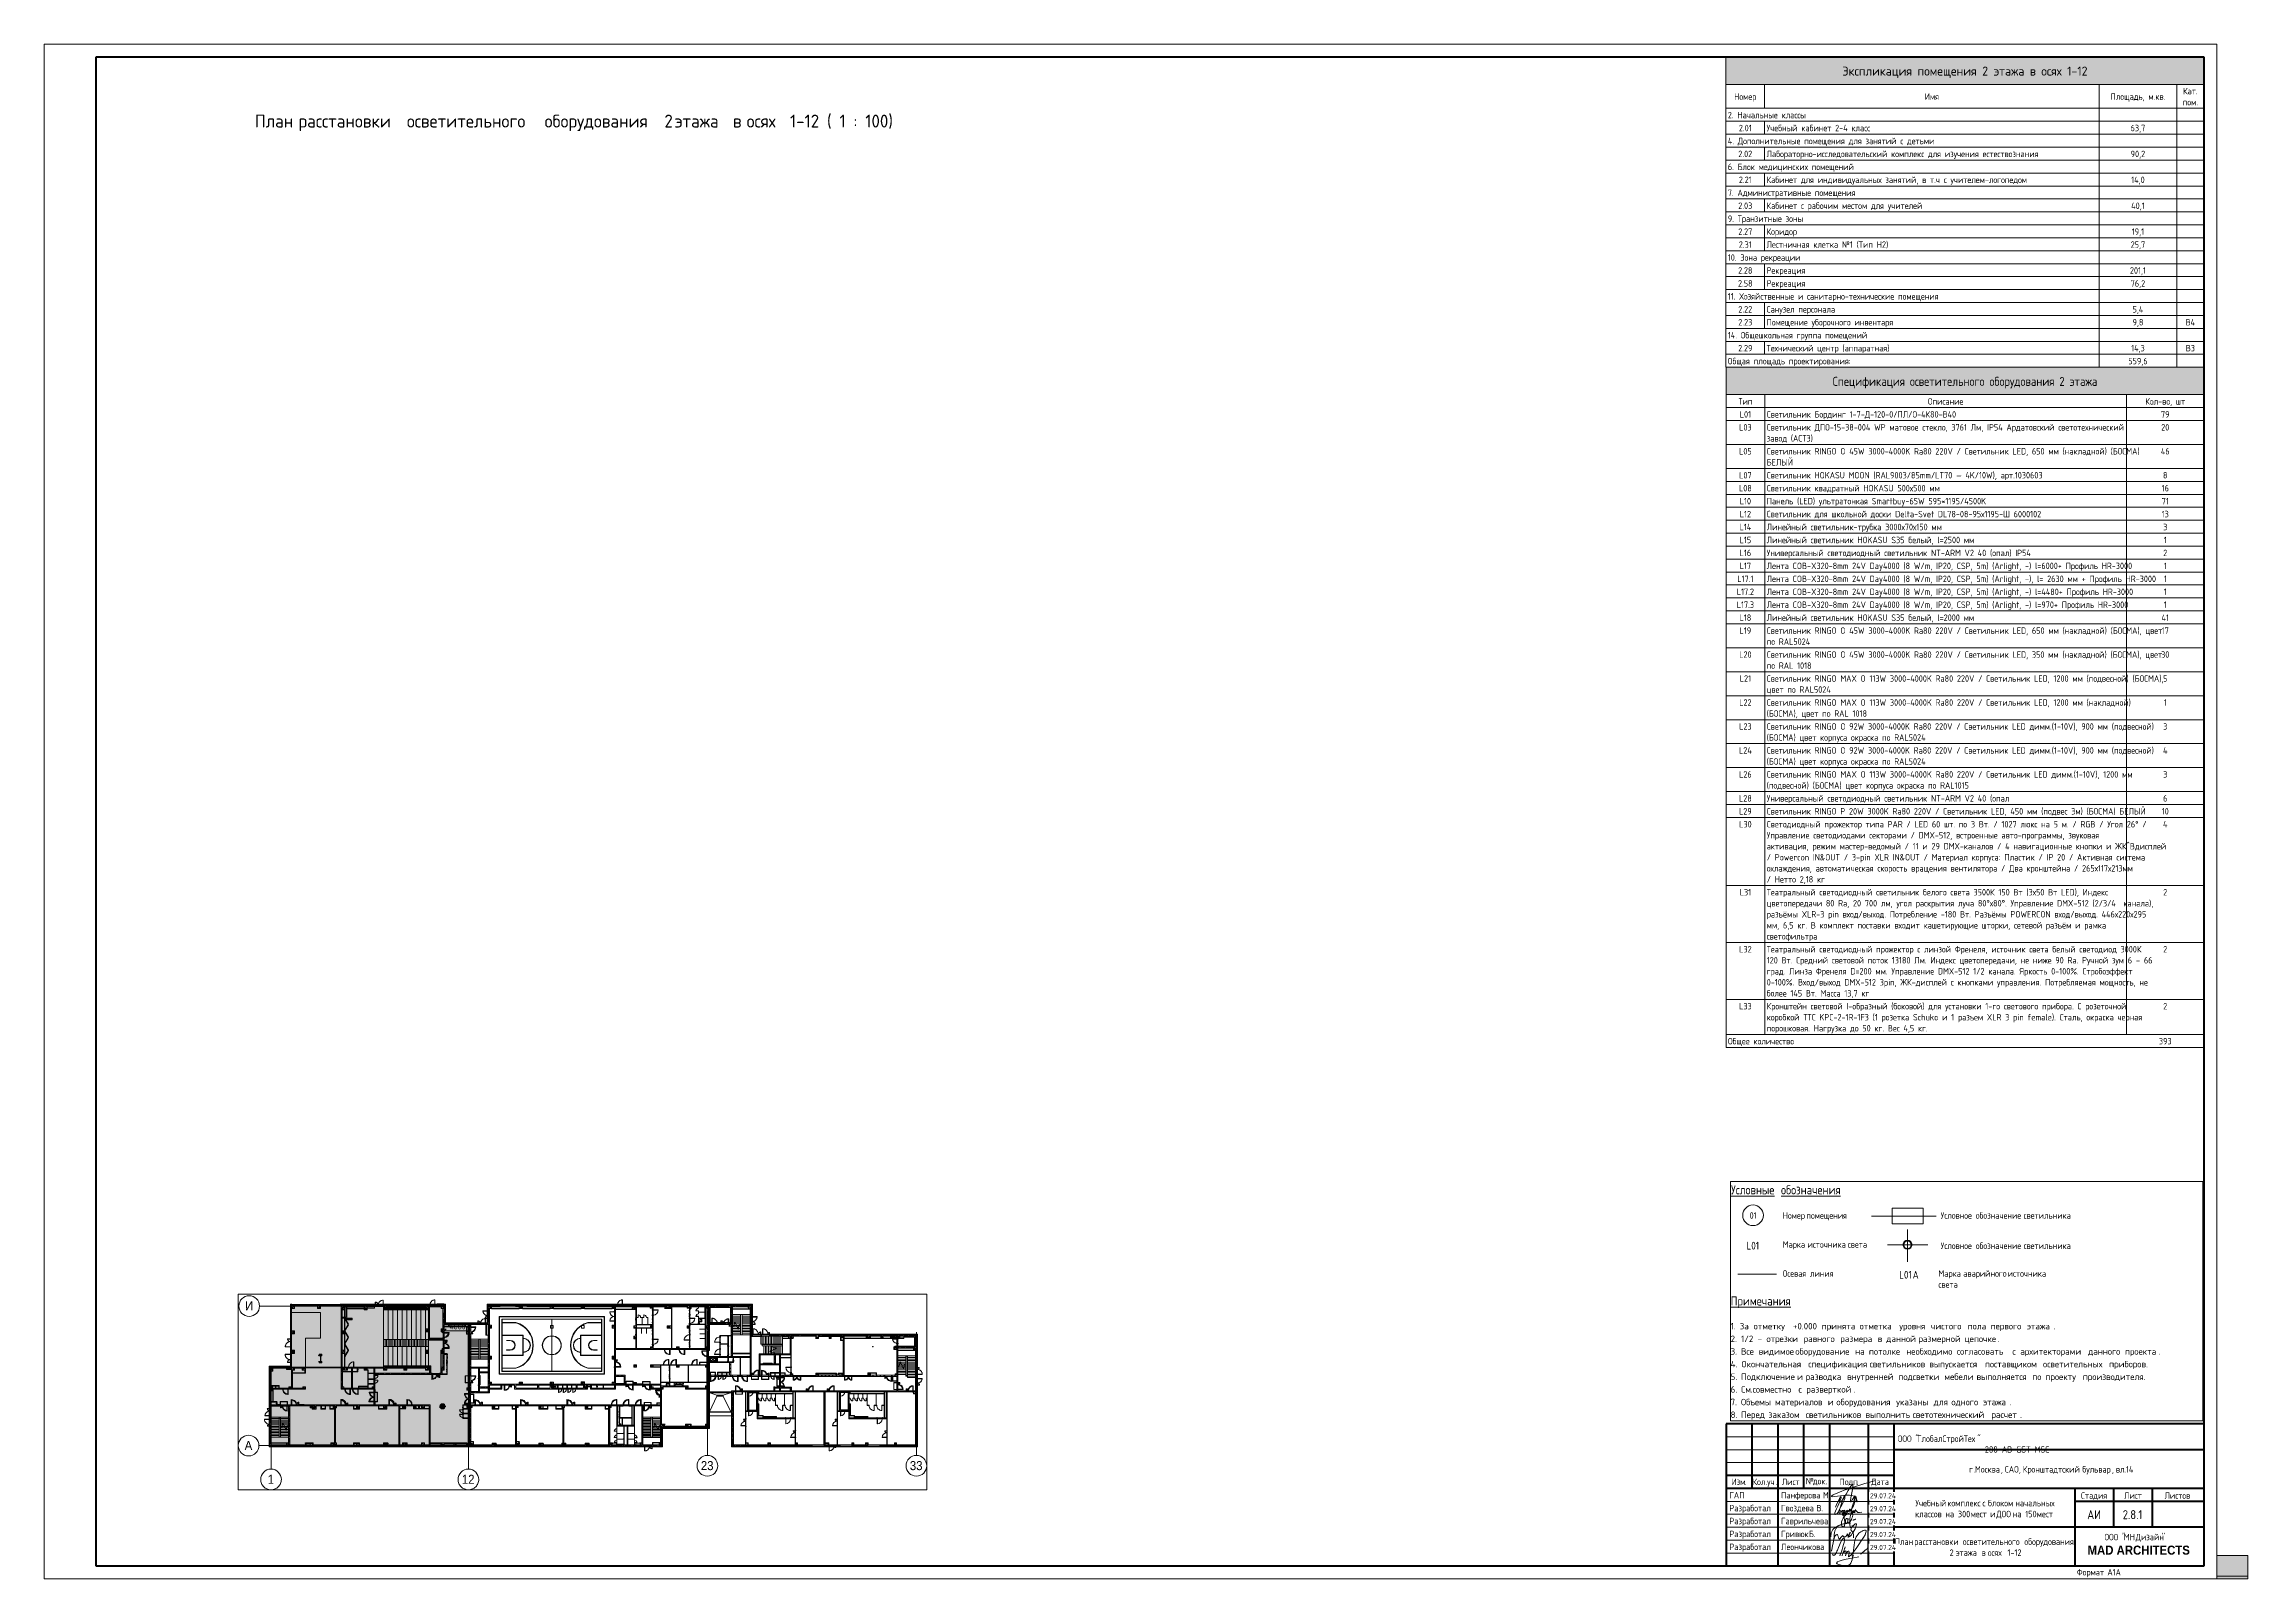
# Paper-space layout 'Layout1' of a CAD drawing. Header units: millimetres. Extents: x -841 to 12, y 0 to 594.
# The model-space entities are those that its viewports show. They can reach past a viewport. Long polylines and large blocks are cut down to what shows.
import ezdxf

# ---------------------------------------------------------------- set-up
doc = ezdxf.new("R2010")
doc.units = ezdxf.units.MM
for name, pattern in [('200_ШТРИХ__ш1_п0_6_', [800, 500, -300]), ('ADSK_Штрих_ш2 п1', [300, 200, -100]), ('Осевая', [3175, 635, -476.25, 1587.5, -476.25])]:
    doc.linetypes.add(name, pattern=pattern)
for name, color, linetype, lineweight in [('A-ANNO-DIMS', 7, 'Continuous', 9), ('A-ANNO-DIMS-500', 7, 'Continuous', 9), ('A-DETL', 7, 'Continuous', 9), ('A-DETL-1', 7, 'ADSK_Штрих_ш2 п1', 9), ('A-DETL-2', 7, 'Continuous', 5), ('A-DETL-MBND-1', 7, '200_ШТРИХ__ш1_п0_6_', 9), ('A-DOOR-5', 7, 'Continuous', 5), ('A-GENM-1', 7, 'Continuous', 5), ('A-GLAZ-2', 7, 'Continuous', 5), ('A-GLAZ-CURT-3', 7, 'Continuous', 5), ('A-GLAZ-CWMG-4', 7, 'Continuous', 5), ('A-ROOF', 7, 'Continuous', 5), ('A-WALL', 7, 'Continuous', 9), ('A-WALL-4', 7, 'Continuous', 5), ('G-ANNO-LEGN', 7, 'Continuous', 9), ('G-ANNO-SCHD', 7, 'Continuous', 9), ('G-ANNO-TEXT', 7, 'Continuous', 9), ('G-ANNO-TTLB', 7, 'Continuous', 9), ('I-WALL', 7, 'Continuous', 9), ('I-WALL-3', 7, 'Continuous', 5), ('M-EQPM-1', 7, 'Continuous', 5), ('S-COLS-2', 7, 'Continuous', 5), ('S-STRS-3', 7, 'Continuous', 5), ('S-STRS-MBND-1', 7, 'Continuous', 5), ('Оси', 7, 'Continuous', 9), ('Оси-1', 7, 'Continuous', 20), ('Оси-2', 7, 'Осевая', 9)]:
    doc.layers.add(name, color=color, linetype=linetype, lineweight=lineweight)
for name, color, linetype, lineweight, true_color in [('A-ANNO-NOTE', 1, 'Continuous', 9, 0xff0000), ('A-DETL-GENF-2', 7, 'Continuous', 5, 0xe2e2e2), ('A-DETL-GENF-3', 7, 'Continuous', 5, 0xaaaaaa), ('A-DETL-GENF-4', 7, 'Continuous', 5, 0xb7b7b7), ('A-DOOR-2', 7, 'Continuous', 5, 0xaaaaaa), ('A-DOOR-3', 7, 'Continuous', 5, 0xe2e2e2), ('A-DOOR-4', 7, 'Continuous', 5, 0xb7b7b7), ('A-DOOR-FRAM-1', 7, 'Continuous', 5, 0xe2e2e2), ('A-DOOR-FRAM-2', 7, 'Continuous', 5, 0xaaaaaa), ('A-DOOR-FRAM-3', 7, 'Continuous', 5, 0xb7b7b7), ('A-FLOR-1', 7, 'Continuous', 5, 0xb7b7b7), ('A-FLOR-2', 7, 'Continuous', 5, 0xaaaaaa), ('A-GENM-2', 7, 'Continuous', 5, 0xe2ddcd), ('A-GLAZ-3', 7, 'Continuous', 5, 0x737373), ('A-GLAZ-CURT-2', 7, 'Continuous', 5, 0x737373), ('A-GLAZ-CWMG-2', 7, 'Continuous', 5, 0x737373), ('A-GLAZ-CWMG-3', 7, 'Continuous', 5, 0x383e42), ('A-WALL-5', 7, 'Continuous', 9, 0x737373), ('A-WALL-6', 7, 'Continuous', 5, 0x737373), ('A-WALL-PATT-1', 7, 'Continuous', 5, 0x787878), ('G-ANNO-TEXT-1', 1, 'Continuous', 9, 0xff0000), ('I-WALL-1', 7, 'Continuous', 5, 0xe7e7e7), ('I-WALL-2', 7, 'Continuous', 9, 0xe7e7e7), ('I-WALL-4', 7, 'Continuous', 5, 0x737373), ('I-WALL-5', 7, 'Continuous', 5, 0x787878), ('S-COLS-1', 7, 'Continuous', 5, 0x737373), ('S-STRS-4', 7, 'Continuous', 5, 0x737373), ('S-STRS-MBND-2', 7, 'Continuous', 5, 0x737373)]:
    doc.layers.add(name, color=color, linetype=linetype, lineweight=lineweight, true_color=true_color)
doc.layers.add('A-DETL-GENF-1', color=7, linetype='Continuous', lineweight=9, true_color=0xc0c0c0, transparency=0.4)
doc.layers.add('G-ANNO-NPLT', color=7, linetype='Continuous', plot=False)
doc.styles.add('Arial_1', font='arial.ttf', dxfattribs={"width": 0.9, "height": 1750})
doc.styles.add('Arial_B', font='', dxfattribs={"width": 0.9, "height": 3.5})
doc.styles.add('GOST Common_2', font='GOST_Common.ttf', dxfattribs={"width": 0.9, "height": 3.5})
doc.styles.add('GOST Common_3', font='GOST_Common.ttf', dxfattribs={"width": 0.9, "height": 3})
doc.styles.add('GOST Common_4', font='GOST_Common.ttf', dxfattribs={"width": 0.9, "height": 2.5})
doc.styles.add('GOST Common_5', font='GOST_Common.ttf', dxfattribs={"height": 5})
doc.styles.add('GOST Common_6', font='GOST_Common.ttf', dxfattribs={"height": 3.5})
doc.styles.add('GOST Common_7', font='GOST_Common.ttf', dxfattribs={"width": 0.9, "height": 2})
doc.styles.add('ISOCPEUR_3', font='isocpeur.ttf', dxfattribs={"height": 2.5})
doc.styles.add('ISOCPEUR_4', font='isocpeur.ttf', dxfattribs={"width": 0.9, "height": 1000})
doc.styles.get('Arial_B').set_extended_font_data('Arial', bold=True)
doc.dimstyles.new('ISO-2_0_0_9К_Средний_округл2_1', dxfattribs={"dimscale": 304.8, "dimtxt": 995.981176, "dimasz": 2.46063, "dimexe": 1.968504, "dimexo": 0, "dimgap": 0, "dimtad": 1, "dimdec": 0, "dimrnd": 10, "dimzin": 0, "dimdsep": 46, "dimtxsty": 'ISOCPEUR_4', "dimblk1": 'OBLIQUE', "dimblk2": 'OBLIQUE', "dimsah": 1, "dimcen": 0.09, "dimdle": 1.968504, "dimazin": 0, "dimtfac": 1, "dimtdec": 4, "dimtix": 1, "dimtmove": 0, "dimatfit": 3, "dimfxl": 1, "dimtvp": 1, "dimtolj": 1, "dimtzin": 0, "dimarcsym": 2})
pattern_1 = [(45, (-38790, -7650), (-285.123, 285.123), []), (45, (-38504.88, -7650), (-285.123, 285.123), [504.031, -100.806, 16.764, -84.042])]
pattern_2 = [(45, (-38790, -150), (-285.123, 285.123), []), (45, (-38504.88, -150), (-285.123, 285.123), [504.031, -100.806, 16.764, -84.042])]
pattern_3 = [(45, (58512.3, 0), (-353.5534, 353.5534), []), (135, (58512.3, 0), (-353.5534, -353.5534), [])]
pattern_4 = [(45, (58512.3, 0), (-285.1231, 285.1231), []), (45, (58797.44, 0), (-285.1231, 285.1231), [504.031, -100.806, 16.764, -84.042])]
pattern_5 = [(135, (58512.32, 0), (-176.7767, -176.7767), [])]
pattern_6 = [(135, (58512.3, 0), (-353.5534, -353.5534), [])]
pattern_7 = [(45, (58512.32, 0), (-176.7767, 176.7767), [])]
pattern_8 = [(135, (1826.41, 164.685), (-14.14214, -14.14214), []), (225, (1826.41, 164.685), (14.14214, -14.14214), [])]
pattern_9 = [(45, (-296.384, 164.685), (-14.1421, 14.1421), []), (135, (-296.384, 164.685), (-14.1421, -14.1421), [])]
pattern_10 = [(135, (1751.41, 164.685), (-14.14214, -14.14214), []), (225, (1751.41, 164.685), (14.14214, -14.14214), [])]
pattern_11 = [(45, (-371.384, 164.685), (-14.1421, 14.1421), []), (135, (-371.384, 164.685), (-14.1421, -14.1421), [])]
pattern_12 = [(135, (1576.41, 164.685), (-14.14214, -14.14214), []), (225, (1576.41, 164.685), (14.14214, -14.14214), [])]
pattern_13 = [(45, (-546.384, 164.685), (-14.1421, 14.1421), []), (135, (-546.384, 164.685), (-14.1421, -14.1421), [])]
pattern_14 = [(135, (58512.3, 0), (-377.1708, -377.1708), [533.4, -88.9, 17.78, -88.9]), (135, (58512.3, 376.94), (-377.1708, -377.1708), []), (50, (58512.3, 0), (637.6445, -55.7866), [66.675, -733.425]), (355, (58512.3, 0), (-123.3494, 668.6992), [53.34, -586.74]), (100.451, (58565.45, -4.65), (514.299, 612.908), [56.665, -623.315]), (46.184, (58512.3, 177.8), (948.7764, -147.1497), [100.012, -1100.137]), (96.636, (58591.4, 165.5), (830.909, 865.997), [84.998, -934.973]), (351.184, (58512.3, 177.8), (830.918, 865.988), [80.01, -880.11]), (21, (58601.2, 133.35), (530.6506, -357.9283), [66.675, -733.425]), (326, (58601.2, 133.35), (216.308, 644.6585), [53.34, -586.74]), (71.451, (58645.44, 103.5), (746.9596, 286.7243), [56.665, -623.315]), (37.5, (58512.32, 0), (10.81053, 295.9426), [16.764, -562.864, 16.764, -578.866, -588.962]), (37.5, (58512.32, 0), (10.81053, 295.9426), [-1175.258, 16.764, -572.198]), (7.5, (58512.3, 0), (233.86916, 350.63175), [16.764, -322.834, 16.764, -549.529, -224.472]), (7.5, (58512.3, 0), (233.86916, 350.63175), [-905.891, 16.764, -207.708]), (327.5, (58314.07, 0), (474.5678, -20.0513), [16.764, -205.486, 16.764, -676.656, -920.115]), (327.5, (58314.07, 0), (474.5678, -20.0513), [-915.67, 16.764, -903.351]), (317.5, (58225.17, 0), (518.4522, 88.9934), [16.764, -272.161, 16.764, -443.738, -653.415]), (317.5, (58225.17, 0), (518.4522, 88.9934), [-749.427, 16.764, -636.651])]
pattern_15 = [(135, (1751.41, 174.685), (-14.14214, -14.14214), []), (225, (1751.41, 174.685), (14.14214, -14.14214), [])]
pattern_16 = [(45, (-371.384, 174.685), (-14.1421, 14.1421), []), (135, (-371.384, 174.685), (-14.1421, -14.1421), [])]
pattern_17 = [(135, (1751.41, 104.685), (-14.14214, -14.14214), []), (225, (1751.41, 104.685), (14.14214, -14.14214), [])]
pattern_18 = [(45, (-371.384, 104.685), (-14.1421, 14.1421), []), (135, (-371.384, 104.685), (-14.1421, -14.1421), [])]
pattern_19 = [(135, (1951.41, 104.685), (-14.14214, -14.14214), []), (225, (1951.41, 104.685), (14.14214, -14.14214), [])]
pattern_20 = [(45, (-171.384, 104.685), (-14.1421, 14.1421), []), (135, (-171.384, 104.685), (-14.1421, -14.1421), [])]
pattern_21 = [(135, (1951.41, 164.685), (-14.14214, -14.14214), []), (225, (1951.41, 164.685), (14.14214, -14.14214), [])]
pattern_22 = [(45, (-171.384, 164.685), (-14.1421, 14.1421), []), (135, (-171.384, 164.685), (-14.1421, -14.1421), [])]
pattern_23 = [(45, (58512.3, 0), (-530.33, 530.33), []), (135, (58512.3, 0), (-530.33, -530.33), [])]

psp = doc.layouts.get("Layout1")

# ---------------------------------------------------------------- texts
at = {"layer": 'G-ANNO-SCHD', "line_spacing_factor": 1.022761}
for s, insert, char_height, width, attachment_point, style in [('Экспликация помещения 2 этажа в осях 1-12', (-97.52, 585.3), 3.5, 115.0497, 2, 'GOST Common_6'), ('Номер', (-182.55, 574.92), 2.5, 9.896, 2, 'GOST Common_4'), ('Имя', (-110.31, 574.92), 2.5, 6.1548, 2, 'GOST Common_4'), ('Площадь, м.кв.', (-30.57, 574.92), 2.5, 23.8349, 2, 'GOST Common_4'), ('Кат.\\Pпом.', (-10.28, 577.05), 2.5, 7.5125, 2, 'GOST Common_4'), ('2. Начальные классы', (-189.3, 567.77), 2.5, 33.7611, 1, 'GOST Common_4'), ('4. Дополнительные помещения для занятий с детьми', (-189.3, 557.75), 2.5, 87.103, 1, 'GOST Common_4'), ('2.01', (-182.55, 562.76), 2.5, 5.9135, 2, 'GOST Common_4'), ('Учебный кабинет 2-4 класс', (-174.3, 562.76), 2.5, 45.3768, 1, 'GOST Common_4'), ('63,7', (-30.57, 562.76), 2.5, 6.5471, 2, 'GOST Common_4'), ('6. Блок медицинских помещений', (-189.3, 547.73), 2.5, 52.0445, 1, 'GOST Common_4'), ('2.02', (-182.55, 552.74), 2.5, 6.4264, 2, 'GOST Common_4'), ('Лабораторно-исследовательский комплекс для изучения естествознания', (-174.3, 552.74), 2.5, 121.8295, 1, 'GOST Common_4'), ('90,2', (-30.57, 552.74), 2.5, 6.5471, 2, 'GOST Common_4'), ('7. Административные помещения', (-189.3, 537.71), 2.5, 54.6091, 1, 'GOST Common_4'), ('2.21', (-182.55, 542.72), 2.5, 5.9135, 2, 'GOST Common_4'), ('Кабинет для индивидуальных занятий, в т.ч с учителем-логопедом', (-174.3, 542.72), 2.5, 111.149, 1, 'GOST Common_4'), ('14,0', (-30.57, 542.72), 2.5, 6.3057, 2, 'GOST Common_4'), ('2.03', (-182.55, 532.69), 2.5, 6.4264, 2, 'GOST Common_4'), ('Кабинет с рабочим местом для учителей', (-174.3, 532.69), 2.5, 67.3109, 1, 'GOST Common_4'), ('40,1', (-30.57, 532.69), 2.5, 6.3057, 2, 'GOST Common_4'), ('9. Транзитные зоны', (-189.3, 527.68), 2.5, 32.1318, 1, 'GOST Common_4'), ('2.27', (-182.55, 522.67), 2.5, 6.4264, 2, 'GOST Common_4'), ('Коридор', (-174.3, 522.67), 2.5, 13.3656, 1, 'GOST Common_4'), ('19,1', (-30.57, 522.67), 2.5, 5.5212, 2, 'GOST Common_4'), ('10. Зона рекреации', (-189.3, 512.65), 2.5, 31.1966, 1, 'GOST Common_4'), ('2.31', (-182.55, 517.66), 2.5, 5.9135, 2, 'GOST Common_4'), ('Лестничная клетка №1 (Тип Н2)', (-174.3, 517.66), 2.5, 51.9842, 1, 'GOST Common_4'), ('25,7', (-30.57, 517.66), 2.5, 6.5471, 2, 'GOST Common_4'), ('2.28', (-182.55, 507.64), 2.5, 6.4264, 2, 'GOST Common_4'), ('Рекреация', (-174.3, 507.64), 2.5, 17.6499, 1, 'GOST Common_4'), ('201,1', (-30.57, 507.64), 2.5, 7.3918, 2, 'GOST Common_4'), ('11. Хозяйственные и санитарно-технические помещения', (-189.3, 497.61), 2.5, 92.8052, 1, 'GOST Common_4'), ('2.58', (-182.55, 502.62), 2.5, 6.4264, 2, 'GOST Common_4'), ('Рекреация', (-174.3, 502.62), 2.5, 17.6499, 1, 'GOST Common_4'), ('76,2', (-30.57, 502.62), 2.5, 6.5471, 2, 'GOST Common_4'), ('2.23', (-182.55, 487.59), 2.5, 6.4264, 2, 'GOST Common_4'), ('2.22', (-182.55, 492.6), 2.5, 6.4264, 2, 'GOST Common_4'), ('Санузел персонала', (-174.3, 492.6), 2.5, 31.3172, 1, 'GOST Common_4'), ('Помещение уборочного инвентаря', (-174.3, 487.59), 2.5, 56.4193, 1, 'GOST Common_4'), ('9,8', (-30.57, 487.59), 2.5, 4.6765, 2, 'GOST Common_4'), ('5,4', (-30.57, 492.6), 2.5, 4.948, 2, 'GOST Common_4'), ('В4', (-10.28, 487.59), 2.5, 4.2842, 2, 'GOST Common_4'), ('14. Общешкольная группа помещений', (-189.3, 482.58), 2.5, 60.8846, 1, 'GOST Common_4'), ('Технический центр (аппаратная)', (-174.3, 477.57), 2.5, 55.1521, 1, 'GOST Common_4'), ('Общая площадь проектирования:', (-189.3, 472.56), 2.5, 54.5789, 1, 'GOST Common_4'), ('2.29', (-182.55, 477.57), 2.5, 6.4264, 2, 'GOST Common_4'), ('559,6', (-30.57, 472.56), 2.5, 8.4176, 2, 'GOST Common_4'), ('14,3', (-30.57, 477.57), 2.5, 6.3057, 2, 'GOST Common_4'), ('В3', (-10.28, 477.57), 2.5, 4.0127, 2, 'GOST Common_4'), ('Спецификация осветительного оборудования 2 этажа', (-97.5, 465.21), 3.5, 126.1999, 2, 'GOST Common_2'), ('Тип', (-182.5, 456.96), 2.5, 5.8833, 2, 'GOST Common_4'), ('Описание', (-105, 456.96), 2.5, 15.2664, 2, 'GOST Common_4'), ('Кол-во, шт', (-20, 456.96), 2.5, 18.193, 2, 'GOST Common_4'), ('L03', (-182.5, 446.94), 2.5, 5.6118, 2, 'GOST Common_4'), ('L01', (-182.5, 451.95), 2.5, 5.0989, 2, 'GOST Common_4'), ('Светильник ДПО-15-38-004 WP матовое стекло, 3761 Лм, IP54 Ардатовский светотехнический\\Pзавод (АСТЗ)', (-174.25, 446.94), 2.5, 155.9526, 1, 'GOST Common_4'), ('Светильник Бординг 1-7-Д-120-0/ПЛ/О-4К80-В40', (-174.25, 451.95), 2.5, 82.6679, 1, 'GOST Common_4'), ('79', (-20, 451.95), 2.5, 3.7412, 2, 'GOST Common_4'), ('20', (-20, 446.94), 2.5, 3.7412, 2, 'GOST Common_4'), ('L05', (-182.5, 437.66), 2.5, 5.6118, 2, 'GOST Common_4'), ('Светильник RINGO O 45W 3000-4000K Ra80 220V / Светильник LED, 650 мм (накладной) (БОСМА)\\PБЕЛЫЙ', (-174.25, 437.66), 2.5, 155.4699, 1, 'GOST Common_4'), ('46', (-20, 437.66), 2.5, 4.0127, 2, 'GOST Common_4'), ('L07', (-182.5, 428.39), 2.5, 5.6118, 2, 'GOST Common_4'), ('Светильник HOKASU MOON (RAL9003/85mm/LT70 — 4K/10W), арт.1030603', (-174.25, 428.39), 2.5, 118.7521, 1, 'GOST Common_4'), ('\\fGOST Common|b0|i0|c204|p34|;\\W.9;8', (-20, 428.39), 2.5, 1.8706, 2, 'GOST Common_4'), ('L08', (-182.5, 423.38), 2.5, 5.6118, 2, 'GOST Common_4'), ('L10', (-182.5, 418.37), 2.5, 5.0989, 2, 'GOST Common_4'), ('Светильник квадратный HOKASU 500х500 мм', (-174.25, 423.38), 2.5, 73.5563, 1, 'GOST Common_4'), ('Панель (LED) ультратонкая Smartbuy-65W 595*1195/4500K', (-174.25, 418.37), 2.5, 97.18, 1, 'GOST Common_4'), ('16', (-20, 423.38), 2.5, 3.2283, 2, 'GOST Common_4'), ('71', (-20, 418.37), 2.5, 3.2283, 2, 'GOST Common_4'), ('L12', (-182.5, 413.36), 2.5, 5.0989, 2, 'GOST Common_4'), ('Светильник для школьной доски Delta-Svet DL78-08-95х1195-Ш 6000102', (-174.25, 413.36), 2.5, 117.5151, 1, 'GOST Common_4'), ('13', (-20, 413.36), 2.5, 3.2283, 2, 'GOST Common_4'), ('L14', (-182.5, 408.35), 2.5, 5.3704, 2, 'GOST Common_4'), ('L15', (-182.5, 403.33), 2.5, 5.0989, 2, 'GOST Common_4'), ('Линейный светильник-трубка 3000х70х150 мм', (-174.25, 408.35), 2.5, 75.5777, 1, 'GOST Common_4'), ('Линейный светильник HOKASU S35 белый, l=2500 мм', (-174.25, 403.33), 2.5, 84.4178, 1, 'GOST Common_4'), ('\\fGOST Common|b0|i0|c204|p34|;\\W.9;3', (-20, 408.35), 2.5, 1.8706, 2, 'GOST Common_4'), ('\\fGOST Common|b0|i0|c204|p34|;\\W.9;1', (-20, 403.33), 2.5, 1.3577, 2, 'GOST Common_4'), ('L16', (-182.5, 398.32), 2.5, 5.0989, 2, 'GOST Common_4'), ('L17', (-182.5, 393.31), 2.5, 5.0989, 2, 'GOST Common_4'), ('Лента COB-X320-8mm 24V Day4000 (8 W/m, IP20, CSP, 5m) (Arlight, -) l=6000+ Профиль HR-3000', (-174.25, 393.31), 2.5, 154.6553, 1, 'GOST Common_4'), ('Универсальный светодиодный светильник NT-ARM V2 40 (опал) IP54', (-174.25, 398.32), 2.5, 111.7826, 1, 'GOST Common_4'), ('\\fGOST Common|b0|i0|c204|p34|;\\W.9;2', (-20, 398.32), 2.5, 1.8706, 2, 'GOST Common_4'), ('\\fGOST Common|b0|i0|c204|p34|;\\W.9;1', (-20, 393.31), 2.5, 1.3577, 2, 'GOST Common_4'), ('L17.1', (-182.5, 388.3), 2.5, 7.2712, 2, 'GOST Common_4'), ('Лента COB-X320-8mm 24V Day4000 (8 W/m, IP20, CSP, 5m) (Arlight, -), l= 2630 мм + Профиль HR-3000', (-174.25, 388.3), 2.5, 162.6807, 1, 'GOST Common_4'), ('\\fGOST Common|b0|i0|c204|p34|;\\W.9;1', (-20, 388.3), 2.5, 1.3577, 2, 'GOST Common_4'), ('L17.3', (-182.5, 378.28), 2.5, 7.7841, 2, 'GOST Common_4'), ('L17.2', (-182.5, 383.29), 2.5, 7.7841, 2, 'GOST Common_4'), ('Лента COB-X320-8mm 24V Day4000 (8 W/m, IP20, CSP, 5m) (Arlight, -) l=4480+ Профиль HR-3000', (-174.25, 383.29), 2.5, 155.1983, 1, 'GOST Common_4'), ('Лента COB-X320-8mm 24V Day4000 (8 W/m, IP20, CSP, 5m) (Arlight, -) l=970+ Профиль HR-3000', (-174.25, 378.28), 2.5, 152.7847, 1, 'GOST Common_4'), ('\\fGOST Common|b0|i0|c204|p34|;\\W.9;1', (-20, 383.29), 2.5, 1.3577, 2, 'GOST Common_4'), ('\\fGOST Common|b0|i0|c204|p34|;\\W.9;1', (-20, 378.28), 2.5, 1.3577, 2, 'GOST Common_4'), ('L18', (-182.5, 373.27), 2.5, 5.0989, 2, 'GOST Common_4'), ('L19', (-182.5, 368.25), 2.5, 5.0989, 2, 'GOST Common_4'), ('Линейный светильник HOKASU S35 белый, l=2000 мм', (-174.25, 373.27), 2.5, 84.4178, 1, 'GOST Common_4'), ('Светильник RINGO O 45W 3000-4000K Ra80 220V / Светильник LED, 650 мм (накладной) (БОСМА), цвет\\Pпо RAL5024', (-174.25, 368.25), 2.5, 165.6374, 1, 'GOST Common_4'), ('17', (-20, 368.25), 2.5, 3.2283, 2, 'GOST Common_4'), ('41', (-20, 373.27), 2.5, 3.4998, 2, 'GOST Common_4'), ('L20', (-182.5, 358.98), 2.5, 5.6118, 2, 'GOST Common_4'), ('Светильник RINGO O 45W 3000-4000K Ra80 220V / Светильник LED, 350 мм (накладной) (БОСМА), цвет\\Pпо RAL 1018', (-174.25, 358.98), 2.5, 165.6374, 1, 'GOST Common_4'), ('30', (-20, 358.98), 2.5, 3.7412, 2, 'GOST Common_4'), ('Светильник RINGO MAX O 113W 3000-4000K Ra80 220V / Светильник LED, 1200 мм (подвесной) (БОСМА),\\Pцвет по RAL5024', (-174.25, 349.71), 2.5, 165.7279, 1, 'GOST Common_4'), ('L21', (-182.5, 349.71), 2.5, 5.0989, 2, 'GOST Common_4'), ('\\fGOST Common|b0|i0|c204|p34|;\\W.9;5', (-20, 349.71), 2.5, 1.8706, 2, 'GOST Common_4'), ('L22', (-182.5, 340.43), 2.5, 5.6118, 2, 'GOST Common_4'), ('Светильник RINGO MAX O 113W 3000-4000K Ra80 220V / Светильник LED, 1200 мм (накладной)\\P(БОСМА), цвет по RAL 1018', (-174.25, 340.43), 2.5, 151.4873, 1, 'GOST Common_4'), ('\\fGOST Common|b0|i0|c204|p34|;\\W.9;1', (-20, 340.43), 2.5, 1.3577, 2, 'GOST Common_4'), ('L23', (-182.5, 331.16), 2.5, 5.6118, 2, 'GOST Common_4'), ('Светильник RINGO O 92W 3000-4000K Ra80 220V / Светильник LED димм.(1-10V), 900 мм (подвесной)\\P(БОСМА) цвет корпуса окраска по RAL5024', (-174.25, 331.16), 2.5, 161.142, 1, 'GOST Common_4'), ('\\fGOST Common|b0|i0|c204|p34|;\\W.9;3', (-20, 331.16), 2.5, 1.8706, 2, 'GOST Common_4'), ('L24', (-182.5, 321.89), 2.5, 5.8833, 2, 'GOST Common_4'), ('Светильник RINGO O 92W 3000-4000K Ra80 220V / Светильник LED димм.(1-10V), 900 мм (подвесной)\\P(БОСМА) цвет корпуса окраска по RAL5024', (-174.25, 321.89), 2.5, 161.142, 1, 'GOST Common_4'), ('\\fGOST Common|b0|i0|c204|p34|;\\W.9;4', (-20, 321.89), 2.5, 2.1421, 2, 'GOST Common_4'), ('L26', (-182.5, 312.62), 2.5, 5.6118, 2, 'GOST Common_4'), ('Светильник RINGO MAX O 113W 3000-4000K Ra80 220V / Светильник LED димм.(1-10V), 1200 мм\\P(подвесной) (БОСМА) цвет корпуса окраска по RAL1015', (-174.25, 312.62), 2.5, 151.8192, 1, 'GOST Common_4'), ('\\fGOST Common|b0|i0|c204|p34|;\\W.9;3', (-20, 312.62), 2.5, 1.8706, 2, 'GOST Common_4'), ('L28', (-182.5, 303.34), 2.5, 5.6118, 2, 'GOST Common_4'), ('Универсальный светодиодный светильник NT-ARM V2 40 (опал', (-174.25, 303.34), 2.5, 102.7917, 1, 'GOST Common_4'), ('Светильник RINGO P 20W 3000K Ra80 220V / Светильник LED, 450 мм (подвес 3м) (БОСМА) БЕЛЫЙ', (-174.25, 298.33), 2.5, 156.0431, 1, 'GOST Common_4'), ('\\fGOST Common|b0|i0|c204|p34|;\\W.9;6', (-20, 303.34), 2.5, 1.8706, 2, 'GOST Common_4'), ('L29', (-182.5, 298.33), 2.5, 5.6118, 2, 'GOST Common_4'), ('L30', (-182.5, 293.32), 2.5, 5.6118, 2, 'GOST Common_4'), ('Светодиодный прожектор типа PAR / LED 60 шт. по 3 Вт. / 1027 люкс на 5 м. / RGB / Угол 26° /\\PУправление светодиодами секторами / DMX-512, встроенные авто-программы, звуковая\\Pактивация, режим мастер-ведомый / 11 и 29 DMX-каналов / 4 навигационные кнопки и ЖК^Bдисплей\\P/ Powercon IN&OUT / 3-pin XLR IN&OUT / Материал корпуса: Пластик / IP 20 / Активная система\\Pохлаждения, автоматическая скорость вращения вентилятора / Два кронштейна / 265х117х213мм\\P/ Нетто 2,18 кг', (-174.25, 293.32), 2.5, 163.5556, 1, 'GOST Common_4'), ('10', (-20, 298.33), 2.5, 3.2283, 2, 'GOST Common_4'), ('\\fGOST Common|b0|i0|c204|p34|;\\W.9;4', (-20, 293.32), 2.5, 2.1421, 2, 'GOST Common_4'), ('L31', (-182.5, 267), 2.5, 5.0989, 2, 'GOST Common_4'), ('Театральный светодиодный светильник белого света 3500К 150 Вт (3х50 Вт LED), Индекс\\Pцветопередачи 80 Ra, 20 700 лм, угол раскрытия луча 80°х80°. Управление DMX-512 (2/3/4  канала),\\Pразъёмы XLR-3 pin вход/выход. Потребление -180 Вт. Разъёмы POWERCON вход/выход. 446х220х295\\Pмм, 6,5 кг. В комплект поставки входит кашетирующие шторки, сетевой разъём и рамка\\Pсветофильтра', (-174.25, 267), 2.5, 165.7883, 1, 'GOST Common_4'), ('\\fGOST Common|b0|i0|c204|p34|;\\W.9;2', (-20, 267), 2.5, 1.8706, 2, 'GOST Common_4'), ('L32', (-182.5, 244.94), 2.5, 5.6118, 2, 'GOST Common_4'), ('Театральный светодиодный прожектор с линзой Френеля, источник света белый светодиод 3000К\\P120 Вт. Средний световой поток 13180 Лм. Индекс цветопередачи, не ниже 90 Ra. Ручной зум 6 – 66\\Pград. Линза Френеля D=200 мм. Управление DMX-512 1/2 канала. Яркость 0-100%. Стробоэффект\\P0-100%. Вход/выход DMX-512 3pin, ЖК-дисплей с кнопками управления. Потребляемая мощность, не\\Pболее 145 Вт. Масса 13,7 кг', (-174.25, 244.94), 2.5, 163.8272, 1, 'GOST Common_4'), ('\\fGOST Common|b0|i0|c204|p34|;\\W.9;2', (-20, 244.94), 2.5, 1.8706, 2, 'GOST Common_4'), ('L33', (-182.5, 222.89), 2.5, 5.6118, 2, 'GOST Common_4'), ('Кронштейн световой I-образный (боковой) для установки 1-го светового прибора. С розеточной\\Pкоробкой ТТС KPC-2-1R-1F3 (1 розетка Schuko и 1 разъем XLR 3 pin female). Сталь, окраска черная\\Pпорошковая. Нагрузка до 50 кг. Вес 4,5 кг.', (-174.25, 222.89), 2.5, 161.6549, 1, 'GOST Common_4'), ('\\fGOST Common|b0|i0|c204|p34|;\\W.9;2', (-20, 222.89), 2.5, 1.8706, 2, 'GOST Common_4'), ('Общее количество', (-189.25, 209.35), 2.5, 30.3819, 1, 'GOST Common_4'), ('393', (-20, 209.35), 2.5, 5.6118, 2, 'GOST Common_4')]:
    psp.add_mtext(s, dxfattribs=dict(at, insert=insert, char_height=char_height, width=width, attachment_point=attachment_point, style=style))
at = {"layer": 'G-ANNO-TTLB', "attachment_point": 1}
for s, insert, char_height, width, style in [('План', (-759.45, 566.7), 5, 18.4388, 'GOST Common_5'), ('\\fGOST Common|b0|i0|c204|p34|; ', (-744.24, 566.7), 5, 2.0844, 'GOST Common_5'), ('расстановки', (-742.52, 566.7), 5, 48.7426, 'GOST Common_5'), ('\\fGOST Common|b0|i0|c204|p34|; ', (-702.3, 566.7), 5, 2.0844, 'GOST Common_5'), ('осветительного', (-700.58, 566.7), 5, 62.5316, 'GOST Common_5'), ('\\fGOST Common|b0|i0|c204|p34|; ', (-648.99, 566.7), 5, 2.0844, 'GOST Common_5'), ('оборудования', (-647.27, 566.7), 5, 52.5105, 'GOST Common_5'), (' 2 ', (-603.94, 566.7), 5, 8.4979, 'GOST Common_5'), ('этажа', (-596.93, 566.7), 5, 25.2532, 'GOST Common_5'), ('\\fGOST Common|b0|i0|c204|p34|; ', (-576.09, 566.7), 5, 2.0844, 'GOST Common_5'), ('\\fGOST Common|b0|i0|c204|p34|;в', (-574.37, 566.7), 5, 4.3291, 'GOST Common_5'), ('\\fGOST Common|b0|i0|c204|p34|; ', (-570.8, 566.7), 5, 2.0844, 'GOST Common_5'), ('осях', (-569.08, 566.7), 5, 16.6751, 'GOST Common_5'), (' 1-12 ( 1 : 100)', (-555.32, 566.7), 5, 47.0591, 'GOST Common_5'), ('ООО', (-123.53, 55.52), 2.5, 6.4937, 'GOST Common_4'), (' "', (-118.17, 55.52), 2.5, 2.5975, 'GOST Common_4'), ('ГлобалСтройТех', (-116.03, 55.52), 2.5, 28.2114, 'GOST Common_4'), ('"                                                                               288-AB-GST-MSC', (-92.75, 55.52), 2.5, 105.1974, 'GOST Common_4'), ('\\fGOST Common|b0|i0|c204|p34|;\\W.9;г', (-95.9, 43.66), 2.5, 1.9481, 'GOST Common_4'), ('Москва', (-93.64, 43.66), 2.5, 12.1215, 'GOST Common_4'), ('САО', (-82.09, 43.66), 2.5, 6.5658, 'GOST Common_4'), ('Кронштадтский', (-75.12, 43.66), 2.5, 26.9848, 'GOST Common_4'), ('\\fGOST Common|b0|i0|c204|p34|;\\W.9; ', (-52.86, 43.66), 2.5, 0.938, 'GOST Common_4'), ('бульвар', (-52.08, 43.66), 2.5, 13.8532, 'GOST Common_4'), ('вл', (-39.11, 43.66), 2.5, 3.8962, 'GOST Common_4'), ('.14', (-35.89, 43.66), 2.5, 4.3291, 'GOST Common_4'), ('\\fGOST Common|b0|i0|c204|p34|;\\W.9;.', (-94.29, 43.66), 2.5, 0.7937, 'GOST Common_4'), (', ', (-83.64, 43.66), 2.5, 1.8759, 'GOST Common_4'), (', ', (-76.67, 43.66), 2.5, 1.8759, 'GOST Common_4'), (', ', (-40.65, 43.66), 2.5, 1.8759, 'GOST Common_4'), ('Учебный', (-116.7, 30.59), 2.5, 14.0696, 'GOST Common_4'), ('классов', (-116.82, 26.36), 2.5, 13.2759, 'GOST Common_4'), ('\\fGOST Common|b0|i0|c204|p34|;\\W.9; ', (-105.87, 26.36), 2.5, 0.938, 'GOST Common_4'), ('\\fGOST Common|b0|i0|c204|p34|;\\W.9; ', (-105.1, 30.59), 2.5, 0.938, 'GOST Common_4'), ('на', (-105.1, 26.36), 2.5, 4.1127, 'GOST Common_4'), ('комплекс', (-104.32, 30.59), 2.5, 15.5127, 'GOST Common_4'), (' 300 ', (-101.7, 26.36), 2.5, 7.7203, 'GOST Common_4'), ('мест', (-95.33, 26.36), 2.5, 8.2253, 'GOST Common_4'), ('\\fGOST Common|b0|i0|c204|p34|;\\W.9; ', (-91.52, 30.59), 2.5, 0.938, 'GOST Common_4'), ('\\fGOST Common|b0|i0|c204|p34|;\\W.9;с', (-90.75, 30.59), 2.5, 1.6595, 'GOST Common_4'), ('\\fGOST Common|b0|i0|c204|p34|;\\W.9; ', (-89.38, 30.59), 2.5, 0.938, 'GOST Common_4'), ('\\fGOST Common|b0|i0|c204|p34|;\\W.9; ', (-88.55, 26.36), 2.5, 0.938, 'GOST Common_4'), ('блоком', (-88.61, 30.59), 2.5, 11.9051, 'GOST Common_4'), ('\\fGOST Common|b0|i0|c204|p34|;\\W.9;и', (-87.77, 26.36), 2.5, 1.9481, 'GOST Common_4'), ('\\fGOST Common|b0|i0|c204|p34|;\\W.9; ', (-86.17, 26.36), 2.5, 0.938, 'GOST Common_4'), ('ДОО', (-85.39, 26.36), 2.5, 6.7823, 'GOST Common_4'), ('\\fGOST Common|b0|i0|c204|p34|;\\W.9; ', (-79.8, 26.36), 2.5, 0.938, 'GOST Common_4'), ('на', (-79.02, 26.36), 2.5, 4.1127, 'GOST Common_4'), ('\\fGOST Common|b0|i0|c204|p34|;\\W.9; ', (-78.78, 30.59), 2.5, 0.938, 'GOST Common_4'), ('начальных', (-78.01, 30.59), 2.5, 18.1823, 'GOST Common_4'), (' 150 ', (-75.63, 26.36), 2.5, 7.143, 'GOST Common_4'), ('мест', (-69.73, 26.36), 2.5, 8.2253, 'GOST Common_4'), ('АИ', (-50.19, 26.62), 3.5, 6.5658, 'GOST Common_2'), ('2.8.1', (-36.47, 26.62), 3.5, 9.6684, 'GOST Common_2'), ('План', (-124.71, 15.66), 2.5, 8.2253, 'GOST Common_4'), ('\\fGOST Common|b0|i0|c204|p34|;\\W.9; ', (-117.93, 15.66), 2.5, 0.938, 'GOST Common_4'), ('расстановки', (-117.15, 15.66), 2.5, 21.7899, 'GOST Common_4'), ('2 ', (-103.46, 11.42), 2.5, 2.8861, 'GOST Common_4'), ('этажа', (-101.08, 11.42), 2.5, 11.1835, 'GOST Common_4'), ('\\fGOST Common|b0|i0|c204|p34|;\\W.9; ', (-99.17, 15.66), 2.5, 0.938, 'GOST Common_4'), ('осветительного', (-98.4, 15.66), 2.5, 27.9949, 'GOST Common_4'), ('\\fGOST Common|b0|i0|c204|p34|;\\W.9; ', (-91.85, 11.42), 2.5, 0.938, 'GOST Common_4'), ('\\fGOST Common|b0|i0|c204|p34|;\\W.9;в', (-91.08, 11.42), 2.5, 1.9481, 'GOST Common_4'), ('\\fGOST Common|b0|i0|c204|p34|;\\W.9; ', (-89.47, 11.42), 2.5, 0.938, 'GOST Common_4'), ('осях', (-88.7, 11.42), 2.5, 7.5038, 'GOST Common_4'), (' 1-12', (-82.5, 11.42), 2.5, 7.5759, 'GOST Common_4'), ('\\fGOST Common|b0|i0|c204|p34|;\\W.9; ', (-75.3, 15.66), 2.5, 0.938, 'GOST Common_4'), ('оборудования', (-74.53, 15.66), 2.5, 23.5937, 'GOST Common_4')]:
    psp.add_mtext(s, dxfattribs=dict(at, insert=insert, char_height=char_height, width=width, style=style))

msp = doc.modelspace()

# ---------------------------------------------------------------- texts
at = {"layer": 'G-ANNO-TEXT', "attachment_point": 1}
for s, insert, char_height, width, style in [('\\LУсловные', (38778.4454, 3124.5736), 3.5, 22.150626, 'GOST Common_2'), ('\\L\\fGOST Common|b0|i0|c204|p34|;\\W.9;\\L ', (38796.7215, 3124.5736), 3.5, 1.298734, 'GOST Common_2'), ('\\Lобозначения', (38797.793, 3124.5736), 3.5, 30.159484, 'GOST Common_2'), ('01', (38785.6218, 3114.1547), 2.5, 3.318986, 'GOST Common_4'), ('Номер', (38798.4405, 3114.1547), 2.5, 10.173414, 'GOST Common_4'), ('\\fGOST Common|b0|i0|c204|p34|;\\W.9; ', (38806.8344, 3114.1547), 2.5, 0.937974, 'GOST Common_4'), ('Условное', (38859.5768, 3114.1547), 2.5, 15.512653, 'GOST Common_4'), ('\\fGOST Common|b0|i0|c204|p34|;\\W.9; ', (38872.376, 3114.1547), 2.5, 0.937974, 'GOST Common_4'), ('обозначение', (38873.1499, 3114.1547), 2.5, 21.501259, 'GOST Common_4'), ('\\fGOST Common|b0|i0|c204|p34|;\\W.9; ', (38890.8902, 3114.1547), 2.5, 0.937974, 'GOST Common_4'), ('помещения', (38807.6083, 3114.1547), 2.5, 18.543032, 'GOST Common_4'), ('светильника', (38891.6641, 3114.1547), 2.5, 21.862018, 'GOST Common_4'), ('Марка', (38798.4405, 3102.9503), 2.5, 10.678477, 'GOST Common_4'), ('\\fGOST Common|b0|i0|c204|p34|;\\W.9; ', (38807.2511, 3102.9503), 2.5, 0.937974, 'GOST Common_4'), ('источника', (38808.025, 3102.9503), 2.5, 17.965817, 'GOST Common_4'), ('\\fGOST Common|b0|i0|c204|p34|;\\W.9; ', (38822.8483, 3102.9503), 2.5, 0.937974, 'GOST Common_4'), ('света', (38823.6222, 3102.9503), 2.5, 10.173414, 'GOST Common_4'), ('Условное', (38859.5768, 3102.4487), 2.5, 15.512653, 'GOST Common_4'), ('\\fGOST Common|b0|i0|c204|p34|;\\W.9; ', (38872.376, 3102.4487), 2.5, 0.937974, 'GOST Common_4'), ('обозначение', (38873.1499, 3102.4487), 2.5, 21.501259, 'GOST Common_4'), ('\\fGOST Common|b0|i0|c204|p34|;\\W.9; ', (38890.8902, 3102.4487), 2.5, 0.937974, 'GOST Common_4'), ('светильника', (38891.6641, 3102.4487), 2.5, 21.862018, 'GOST Common_4'), ('Осевая', (38798.4405, 3091.7003), 2.5, 11.832907, 'GOST Common_4'), ('\\fGOST Common|b0|i0|c204|p34|;\\W.9; ', (38808.2036, 3091.7003), 2.5, 0.937974, 'GOST Common_4'), ('линия', (38808.9775, 3091.7003), 2.5, 9.740503, 'GOST Common_4'), ('Марка', (38858.7248, 3091.7003), 2.5, 10.678477, 'GOST Common_4'), ('\\fGOST Common|b0|i0|c204|p34|;\\W.9; ', (38867.5354, 3091.7003), 2.5, 0.937974, 'GOST Common_4'), ('аварийного', (38868.3093, 3091.7003), 2.5, 19.913918, 'GOST Common_4'), ('\\fGOST Common|b0|i0|c204|p34|;\\W.9; ', (38884.7399, 3091.7003), 2.5, 0.937974, 'GOST Common_4'), ('источника', (38885.5138, 3091.7003), 2.5, 17.965817, 'GOST Common_4'), ('\\fGOST Common|b0|i0|c204|p34|;\\W.9; ', (38900.3371, 3091.7003), 2.5, 0.937974, 'GOST Common_4'), ('\\LПримечания', (38778.2713, 3081.5689), 3.5, 28.427839, 'GOST Common_2'), ('света', (38858.7248, 3087.467), 2.5, 10.173414, 'GOST Common_4'), ('1. ', (38778.2713, 3071.3218), 2.5, 4.248944, 'ISOCPEUR_3'), ('За', (38781.777, 3071.3218), 2.5, 4.729956, 'ISOCPEUR_3'), ('\\fISOCPEUR|b0|i0|c204|p34|; ', (38785.6796, 3071.3218), 2.5, 1.843881, 'ISOCPEUR_3'), (' +0.000 ', (38800.827, 3071.3218), 2.5, 15.3924, 'ISOCPEUR_3'), ('\\fISOCPEUR|b0|i0|c204|p34|; ', (38826.69, 3071.3218), 2.5, 1.843881, 'ISOCPEUR_3'), ('\\fISOCPEUR|b0|i0|c204|p34|; ', (38842.0358, 3071.3218), 2.5, 1.843881, 'ISOCPEUR_3'), ('\\fISOCPEUR|b0|i0|c204|p34|; ', (38854.2728, 3071.3218), 2.5, 1.843881, 'ISOCPEUR_3'), ('\\fISOCPEUR|b0|i0|c204|p34|; ', (38868.4942, 3071.3218), 2.5, 1.843881, 'ISOCPEUR_3'), ('\\fISOCPEUR|b0|i0|c204|p34|; ', (38877.3577, 3071.3218), 2.5, 1.843881, 'ISOCPEUR_3'), ('\\fISOCPEUR|b0|i0|c204|p34|; ', (38891.3806, 3071.3218), 2.5, 1.843881, 'ISOCPEUR_3'), ('2. 1/2 ', (38778.2713, 3066.4271), 2.5, 12.586494, 'ISOCPEUR_3'), ('отметку', (38787.201, 3071.3218), 2.5, 16.514762, 'ISOCPEUR_3'), ('\\fISOCPEUR|b0|i0|c204|p34|;–', (38788.6562, 3066.4271), 2.5, 2.405062, 'ISOCPEUR_3'), ('\\fISOCPEUR|b0|i0|c204|p34|; ', (38790.6405, 3066.4271), 2.5, 1.843881, 'ISOCPEUR_3'), ('отрезки', (38792.1619, 3066.4271), 2.5, 15.552737, 'ISOCPEUR_3'), ('\\fISOCPEUR|b0|i0|c204|p34|; ', (38804.9942, 3066.4271), 2.5, 1.843881, 'ISOCPEUR_3'), ('равного', (38806.5155, 3066.4271), 2.5, 15.3924, 'ISOCPEUR_3'), ('принята', (38813.527, 3071.3218), 2.5, 15.953581, 'ISOCPEUR_3'), ('\\fISOCPEUR|b0|i0|c204|p34|; ', (38819.2155, 3066.4271), 2.5, 1.843881, 'ISOCPEUR_3'), ('размера', (38820.7369, 3066.4271), 2.5, 15.713075, 'ISOCPEUR_3'), ('отметка', (38828.2114, 3071.3218), 2.5, 16.755269, 'ISOCPEUR_3'), ('\\fISOCPEUR|b0|i0|c204|p34|; ', (38833.7015, 3066.4271), 2.5, 1.843881, 'ISOCPEUR_3'), ('\\fISOCPEUR|b0|i0|c204|p34|;в', (38835.2228, 3066.4271), 2.5, 2.164556, 'ISOCPEUR_3'), ('\\fISOCPEUR|b0|i0|c204|p34|; ', (38837.0088, 3066.4271), 2.5, 1.843881, 'ISOCPEUR_3'), ('данной', (38838.5301, 3066.4271), 2.5, 13.227844, 'ISOCPEUR_3'), ('уровня', (38843.5572, 3071.3218), 2.5, 12.987338, 'ISOCPEUR_3'), ('\\fISOCPEUR|b0|i0|c204|p34|; ', (38849.4442, 3066.4271), 2.5, 1.843881, 'ISOCPEUR_3'), ('размерной', (38850.9655, 3066.4271), 2.5, 19.801681, 'ISOCPEUR_3'), ('чистого', (38855.7942, 3071.3218), 2.5, 15.3924, 'ISOCPEUR_3'), ('\\fISOCPEUR|b0|i0|c204|p34|; ', (38867.3036, 3066.4271), 2.5, 1.843881, 'ISOCPEUR_3'), ('цепочке', (38868.8249, 3066.4271), 2.5, 15.3924, 'ISOCPEUR_3'), ('пола', (38870.0155, 3071.3218), 2.5, 8.898731, 'ISOCPEUR_3'), ('первого', (38878.8791, 3071.3218), 2.5, 15.151894, 'ISOCPEUR_3'), ('\\fISOCPEUR|b0|i0|c204|p34|;.', (38881.5249, 3066.4271), 2.5, 0.881856, 'ISOCPEUR_3'), ('этажа', (38892.902, 3071.3218), 2.5, 12.426156, 'ISOCPEUR_3'), ('\\fISOCPEUR|b0|i0|c204|p34|;.', (38903.1546, 3071.3218), 2.5, 0.881856, 'ISOCPEUR_3'), ('3. ', (38778.2713, 3061.5323), 2.5, 4.890294, 'ISOCPEUR_3'), ('4. ', (38778.2713, 3056.6375), 2.5, 5.1308, 'ISOCPEUR_3'), ('Все', (38782.3062, 3061.5323), 2.5, 6.4135, 'ISOCPEUR_3'), ('Окончательная', (38782.5046, 3056.6375), 2.5, 29.421931, 'ISOCPEUR_3'), ('\\fISOCPEUR|b0|i0|c204|p34|; ', (38787.5978, 3061.5323), 2.5, 1.843881, 'ISOCPEUR_3'), ('видимое', (38789.1192, 3061.5323), 2.5, 15.3924, 'ISOCPEUR_3'), ('\\fISOCPEUR|b0|i0|c204|p34|; ', (38801.8192, 3061.5323), 2.5, 1.843881, 'ISOCPEUR_3'), ('оборудование', (38803.3405, 3061.5323), 2.5, 26.215181, 'ISOCPEUR_3'), ('\\fISOCPEUR|b0|i0|c204|p34|; ', (38806.7801, 3056.6375), 2.5, 1.843881, 'ISOCPEUR_3'), ('спецификация', (38808.3015, 3056.6375), 2.5, 26.9367, 'ISOCPEUR_3'), ('\\fISOCPEUR|b0|i0|c204|p34|; ', (38824.9702, 3061.5323), 2.5, 1.843881, 'ISOCPEUR_3'), ('на', (38826.4916, 3061.5323), 2.5, 4.569619, 'ISOCPEUR_3'), ('\\fISOCPEUR|b0|i0|c204|p34|; ', (38830.2619, 3061.5323), 2.5, 1.843881, 'ISOCPEUR_3'), ('\\fISOCPEUR|b0|i0|c204|p34|; ', (38830.5265, 3056.6375), 2.5, 1.843881, 'ISOCPEUR_3'), ('потолке', (38831.7832, 3061.5323), 2.5, 15.713075, 'ISOCPEUR_3'), ('светильников', (38832.0478, 3056.6375), 2.5, 26.215181, 'ISOCPEUR_3'), ('\\fISOCPEUR|b0|i0|c204|p34|; ', (38844.7478, 3061.5323), 2.5, 1.843881, 'ISOCPEUR_3'), ('необходимо', (38846.2692, 3061.5323), 2.5, 21.886069, 'ISOCPEUR_3'), ('\\fISOCPEUR|b0|i0|c204|p34|; ', (38853.6775, 3056.6375), 2.5, 1.843881, 'ISOCPEUR_3'), ('выпускается', (38855.1989, 3056.6375), 2.5, 24.210963, 'ISOCPEUR_3'), ('\\fISOCPEUR|b0|i0|c204|p34|; ', (38864.327, 3061.5323), 2.5, 1.843881, 'ISOCPEUR_3'), ('согласовать', (38865.8483, 3061.5323), 2.5, 24.210963, 'ISOCPEUR_3'), ('\\fISOCPEUR|b0|i0|c204|p34|; ', (38875.1749, 3056.6375), 2.5, 1.843881, 'ISOCPEUR_3'), ('поставщиком', (38876.6963, 3056.6375), 2.5, 25.413494, 'ISOCPEUR_3'), ('\\fISOCPEUR|b0|i0|c204|p34|; ', (38885.8244, 3061.5323), 2.5, 1.843881, 'ISOCPEUR_3'), ('\\fISOCPEUR|b0|i0|c204|p34|;с', (38887.3457, 3061.5323), 2.5, 1.843881, 'ISOCPEUR_3'), ('\\fISOCPEUR|b0|i0|c204|p34|; ', (38888.8671, 3061.5323), 2.5, 1.843881, 'ISOCPEUR_3'), ('архитекторами', (38890.3885, 3061.5323), 2.5, 29.983113, 'ISOCPEUR_3'), ('\\fISOCPEUR|b0|i0|c204|p34|; ', (38897.6645, 3056.6375), 2.5, 1.843881, 'ISOCPEUR_3'), ('осветительных', (38899.1858, 3056.6375), 2.5, 29.181425, 'ISOCPEUR_3'), ('\\fISOCPEUR|b0|i0|c204|p34|; ', (38915.127, 3061.5323), 2.5, 1.843881, 'ISOCPEUR_3'), ('данного', (38916.6483, 3061.5323), 2.5, 15.3924, 'ISOCPEUR_3'), ('\\fISOCPEUR|b0|i0|c204|p34|; ', (38923.2629, 3056.6375), 2.5, 1.843881, 'ISOCPEUR_3'), ('приборов', (38924.7843, 3056.6375), 2.5, 17.31645, 'ISOCPEUR_3'), ('\\fISOCPEUR|b0|i0|c204|p34|; ', (38929.3483, 3061.5323), 2.5, 1.843881, 'ISOCPEUR_3'), ('проекта', (38930.8697, 3061.5323), 2.5, 15.953581, 'ISOCPEUR_3'), ('\\fISOCPEUR|b0|i0|c204|p34|;.', (38939.0718, 3056.6375), 2.5, 0.881856, 'ISOCPEUR_3'), ('\\fISOCPEUR|b0|i0|c204|p34|;.', (38944.0327, 3061.5323), 2.5, 0.881856, 'ISOCPEUR_3'), ('5. ', (38778.2713, 3051.7427), 2.5, 4.890294, 'ISOCPEUR_3'), ('6. ', (38778.2713, 3046.8479), 2.5, 4.890294, 'ISOCPEUR_3'), ('См', (38782.3062, 3046.8479), 2.5, 4.569619, 'ISOCPEUR_3'), ('Подключение', (38782.3062, 3051.7427), 2.5, 24.451469, 'ISOCPEUR_3'), ('совместно', (38786.8041, 3046.8479), 2.5, 19.641344, 'ISOCPEUR_3'), ('\\fISOCPEUR|b0|i0|c204|p34|; ', (38802.4806, 3051.7427), 2.5, 1.843881, 'ISOCPEUR_3'), ('\\fISOCPEUR|b0|i0|c204|p34|; ', (38803.0098, 3046.8479), 2.5, 1.843881, 'ISOCPEUR_3'), ('\\fISOCPEUR|b0|i0|c204|p34|;и', (38804.002, 3051.7427), 2.5, 2.164556, 'ISOCPEUR_3'), ('\\fISOCPEUR|b0|i0|c204|p34|;с', (38804.5312, 3046.8479), 2.5, 1.843881, 'ISOCPEUR_3'), ('\\fISOCPEUR|b0|i0|c204|p34|; ', (38805.7879, 3051.7427), 2.5, 1.843881, 'ISOCPEUR_3'), ('\\fISOCPEUR|b0|i0|c204|p34|; ', (38806.0525, 3046.8479), 2.5, 1.843881, 'ISOCPEUR_3'), ('разводка', (38807.3093, 3051.7427), 2.5, 17.637125, 'ISOCPEUR_3'), ('разверткой', (38807.5739, 3046.8479), 2.5, 22.286912, 'ISOCPEUR_3'), ('\\fISOCPEUR|b0|i0|c204|p34|; ', (38821.8614, 3051.7427), 2.5, 1.843881, 'ISOCPEUR_3'), ('внутренней', (38823.3827, 3051.7427), 2.5, 22.206744, 'ISOCPEUR_3'), ('\\fISOCPEUR|b0|i0|c204|p34|; ', (38841.7051, 3051.7427), 2.5, 1.843881, 'ISOCPEUR_3'), ('подсветки', (38843.2265, 3051.7427), 2.5, 19.721512, 'ISOCPEUR_3'), ('\\fISOCPEUR|b0|i0|c204|p34|; ', (38859.4983, 3051.7427), 2.5, 1.843881, 'ISOCPEUR_3'), ('мебели', (38861.0197, 3051.7427), 2.5, 13.227844, 'ISOCPEUR_3'), ('\\fISOCPEUR|b0|i0|c204|p34|; ', (38871.9338, 3051.7427), 2.5, 1.843881, 'ISOCPEUR_3'), ('выполняется', (38873.4551, 3051.7427), 2.5, 24.291131, 'ISOCPEUR_3'), ('\\fISOCPEUR|b0|i0|c204|p34|; ', (38893.4973, 3051.7427), 2.5, 1.843881, 'ISOCPEUR_3'), ('по', (38895.0187, 3051.7427), 2.5, 4.329112, 'ISOCPEUR_3'), ('\\fISOCPEUR|b0|i0|c204|p34|; ', (38898.5905, 3051.7427), 2.5, 1.843881, 'ISOCPEUR_3'), ('проекту', (38900.1119, 3051.7427), 2.5, 15.713075, 'ISOCPEUR_3'), ('\\fISOCPEUR|b0|i0|c204|p34|; ', (38913.0765, 3051.7427), 2.5, 1.843881, 'ISOCPEUR_3'), ('производителя', (38914.5978, 3051.7427), 2.5, 28.540075, 'ISOCPEUR_3'), ('\\fISOCPEUR|b0|i0|c204|p34|;.', (38938.1457, 3051.7427), 2.5, 0.881856, 'ISOCPEUR_3'), ('7. ', (38778.2713, 3041.9531), 2.5, 4.890294, 'ISOCPEUR_3'), ('8. ', (38778.2713, 3037.0583), 2.5, 4.890294, 'ISOCPEUR_3'), ('Объемы', (38782.3062, 3041.9531), 2.5, 14.1097, 'ISOCPEUR_3'), ('Перед', (38782.3062, 3037.0583), 2.5, 11.063287, 'ISOCPEUR_3'), ('\\fISOCPEUR|b0|i0|c204|p34|;.', (38786.0765, 3046.8479), 2.5, 0.881856, 'ISOCPEUR_3'), ('\\fISOCPEUR|b0|i0|c204|p34|; ', (38791.4343, 3037.0583), 2.5, 1.843881, 'ISOCPEUR_3'), ('заказом', (38792.9556, 3037.0583), 2.5, 15.552737, 'ISOCPEUR_3'), ('\\fISOCPEUR|b0|i0|c204|p34|; ', (38793.9478, 3041.9531), 2.5, 1.843881, 'ISOCPEUR_3'), ('материалов', (38795.4692, 3041.9531), 2.5, 22.928262, 'ISOCPEUR_3'), ('\\fISOCPEUR|b0|i0|c204|p34|; ', (38805.7879, 3037.0583), 2.5, 1.843881, 'ISOCPEUR_3'), ('\\fISOCPEUR|b0|i0|c204|p34|; ', (38814.3869, 3041.9531), 2.5, 1.843881, 'ISOCPEUR_3'), ('\\fISOCPEUR|b0|i0|c204|p34|;и', (38815.9082, 3041.9531), 2.5, 2.164556, 'ISOCPEUR_3'), ('\\fISOCPEUR|b0|i0|c204|p34|; ', (38817.6942, 3041.9531), 2.5, 1.843881, 'ISOCPEUR_3'), ('оборудования', (38819.2155, 3041.9531), 2.5, 26.215181, 'ISOCPEUR_3'), ('\\fISOCPEUR|b0|i0|c204|p34|;.', (38825.9624, 3046.8479), 2.5, 0.881856, 'ISOCPEUR_3'), ('\\fISOCPEUR|b0|i0|c204|p34|; ', (38828.939, 3037.0583), 2.5, 1.843881, 'ISOCPEUR_3'), ('\\fISOCPEUR|b0|i0|c204|p34|; ', (38840.8452, 3041.9531), 2.5, 1.843881, 'ISOCPEUR_3'), ('указаны', (38842.3666, 3041.9531), 2.5, 15.713075, 'ISOCPEUR_3'), ('\\fISOCPEUR|b0|i0|c204|p34|; ', (38847.1952, 3037.0583), 2.5, 1.843881, 'ISOCPEUR_3'), ('светотехнический', (38848.7166, 3037.0583), 2.5, 35.113912, 'ISOCPEUR_3'), ('\\fISOCPEUR|b0|i0|c204|p34|; ', (38855.3312, 3041.9531), 2.5, 1.843881, 'ISOCPEUR_3'), ('для', (38856.8525, 3041.9531), 2.5, 6.493669, 'ISOCPEUR_3'), ('\\fISOCPEUR|b0|i0|c204|p34|; ', (38862.2103, 3041.9531), 2.5, 1.843881, 'ISOCPEUR_3'), ('одного', (38863.7317, 3041.9531), 2.5, 12.987338, 'ISOCPEUR_3'), ('\\fISOCPEUR|b0|i0|c204|p34|; ', (38874.4473, 3041.9531), 2.5, 1.843881, 'ISOCPEUR_3'), ('этажа', (38875.9687, 3041.9531), 2.5, 12.426156, 'ISOCPEUR_3'), ('\\fISOCPEUR|b0|i0|c204|p34|; ', (38877.6885, 3037.0583), 2.5, 1.843881, 'ISOCPEUR_3'), ('\\fISOCPEUR|b0|i0|c204|p34|;.', (38886.2213, 3041.9531), 2.5, 0.881856, 'ISOCPEUR_3'), ('светильников', (38807.3093, 3037.0583), 2.5, 26.215181, 'ISOCPEUR_3'), ('выполнить', (38830.4603, 3037.0583), 2.5, 20.282694, 'ISOCPEUR_3'), ('расчет', (38879.2098, 3037.0583), 2.5, 13.46835, 'ISOCPEUR_3'), ('\\fISOCPEUR|b0|i0|c204|p34|;.', (38890.3223, 3037.0583), 2.5, 0.881856, 'ISOCPEUR_3')]:
    msp.add_mtext(s, dxfattribs=dict(at, insert=insert, char_height=char_height, width=width, style=style))
at = {"layer": 'G-ANNO-TEXT-1', "char_height": 3, "attachment_point": 1, "style": 'GOST Common_3'}
for s, insert, width in [('L01', (38784.4065, 3102.7227), 6.349365), ('L01', (38843.5002, 3091.4727), 6.349365), ('\\fGOST Common|b0|i0|c204|p34|;\\W.9;А', (38848.7389, 3091.4727), 2.958227)]:
    msp.add_mtext(s, dxfattribs=dict(at, insert=insert, width=width))
at = {"layer": 'Оси', "char_height": 1750, "attachment_point": 1, "style": 'Arial_1'}
for s, insert, width in [('\\fArial|b0|i0|c204|p34|;\\W.9;И', (53578.9342, 27905.1944), 1948.100625), ('\\fArial|b0|i0|c204|p34|;\\W.9;А', (53520.8601, 905.1945), 1803.796875), ('23', (141809.2357, -3003.0255), 3030.37875), ('33', (182259.2357, -3003.0255), 3030.37875), ('12', (95559.2357, -5649.6), 3030.37875), ('\\fArial|b0|i0|c204|p34|;\\W.9;1', (57984.7358, -5649.6), 1515.189375)]:
    msp.add_mtext(s, dxfattribs=dict(at, insert=insert, width=width))

# ---------------------------------------------------------------- blocks, each defined once
blk = doc.blocks.new('Штамп_РД_основной - А1А-27074248-План расстановки осветительного оборудования 2 этажа в осях 1-12')
at = {"layer": 'A-ANNO-NOTE'}
for points, knots in [([(-338.04, -117.09), (-338.7, -122.45), (-329.95, -103.67), (-335.82, -123.67), (-330.91, -113.57), (-333.31, -120.58), (-331.35, -115.2), (-331.8, -118.76), (-331.18, -118.6), (-331.48, -117.47), (-332.41, -115.06), (-346.74, -118.37), (-335.97, -113.63), (-324.18, -110.47)], [0, 0, 0, 0, 0.0513615, 0.1091052, 0.1522958, 0.178941, 0.1972205, 0.2080985, 0.2140042, 0.2188047, 0.2389907, 0.2707687, 0.3130687, 0.3130687, 0.3130687, 0.3130687]), ([(-339.6, -120.68), (-338.03, -117.16), (-337.34, -116.47), (-337.34, -117.01), (-338.8, -120.61), (-340.42, -123.93), (-338.88, -123.37), (-338.39, -122.01), (-335.91, -117.73), (-335.91, -116.39), (-336.4, -116.39), (-336.93, -117.86), (-338.31, -122.65)], [0, 0, 0, 0, 0.0080365, 0.0160998, 0.028237, 0.0420073, 0.0521324, 0.0641411, 0.0757014, 0.0858292, 0.0908816, 0.1013994, 0.1013994, 0.1013994, 0.1013994]), ([(-334.92, -121.85), (-335.39, -122.12), (-335.39, -122.36), (-335.08, -122.36), (-334.79, -121.86), (-335.46, -123.69), (-336.26, -124.25), (-335.67, -123.24), (-334.43, -122), (-333.69, -121.48), (-334.3, -121.48), (-334.58, -122.51), (-333.95, -122.51), (-332.11, -119.19), (-332.11, -118.03), (-332.59, -118.5), (-333.54, -122.06), (-333.54, -122.65)], [0, 0, 0, 0, 0.00162511, 0.00331349, 0.00754981, 0.01278161, 0.01888966, 0.02470924, 0.03042302, 0.03530305, 0.0391434, 0.04257709, 0.05077407, 0.05912564, 0.06755136, 0.07580968, 0.08321457, 0.08321457, 0.08321457, 0.08321457]), ([(-341.44, -132.23), (-341.94, -127.35), (-328.89, -126.72), (-340.13, -127.01), (-339.88, -131.73), (-341.68, -139.94), (-340.55, -134.68), (-340.23, -132.52), (-338.7, -130.28), (-338.3, -134.28), (-337.45, -132.06), (-336.73, -131.65)], [0, 0, 0, 0, 0.019426, 0.0387349, 0.0549438, 0.0672527, 0.0778646, 0.084698, 0.0906304, 0.096697, 0.1015072, 0.1015072, 0.1015072, 0.1015072]), ([(-338.31, -122.65), (-338.31, -123.16), (-337.4, -123.16), (-337.4, -122.18), (-337.76, -122.18), (-337.86, -122.27), (-337.86, -122.45), (-336.95, -122.11), (-337.26, -122.65)], [0, 0, 0, 0, 0.00358547, 0.00695057, 0.00915819, 0.01015554, 0.01205798, 0.01469377, 0.01469377, 0.01469377, 0.01469377]), ([(-336.52, -122.82), (-335.98, -125.91), (-335.98, -128.51), (-337.09, -128.51), (-337.63, -126.53), (-335.78, -123.34), (-334.29, -122.94), (-332.03, -122.74)], [0, 0, 0, 0, 0.01155157, 0.02127823, 0.03282555, 0.04509601, 0.05773263, 0.05773263, 0.05773263, 0.05773263]), ([(-337.04, -123.15), (-336.33, -122.45), (-336.88, -121.9), (-337.19, -122.22), (-336.57, -122.38), (-335.98, -121.8), (-335.98, -122.14), (-336.29, -122.45), (-335.64, -122.45), (-335.9, -123.17), (-336.96, -124.23), (-336.96, -123.36), (-335.57, -122.19), (-335.11, -122.65)], [0, 0, 0, 0, 0.00332582, 0.00612366, 0.00901076, 0.01174206, 0.01415884, 0.01630272, 0.0190767, 0.02344016, 0.02813242, 0.03439448, 0.03937975, 0.03937975, 0.03937975, 0.03937975]), ([(-336.73, -131.65), (-336.69, -132.19), (-335.41, -132.52), (-334.96, -129.96), (-334.72, -133.44), (-334.65, -131.27), (-333.5, -130.12), (-334.9, -132.4), (-333.52, -132.31), (-329.94, -124.81), (-334.86, -129.74), (-332.72, -130.12), (-332.69, -131.28), (-332.61, -132.58)], [0, 0, 0, 0, 0.0046234, 0.0123007, 0.0208561, 0.0283952, 0.03509, 0.0409642, 0.0537756, 0.0710384, 0.0891313, 0.0998193, 0.1046376, 0.1046376, 0.1046376, 0.1046376]), ([(-334.89, -125.37), (-335.11, -125.15), (-335.5, -125.15), (-335.69, -125.34), (-335.81, -126.03), (-335.81, -126.9), (-335.29, -127.04), (-334.88, -126.64), (-334.73, -125.4), (-334.73, -125.1), (-334.73, -125.1), (-334.73, -125.11), (-334.83, -126.08), (-334.77, -126.92), (-334.56, -126.92), (-333.91, -126.43), (-332.93, -124.42), (-332.93, -123.27), (-333.1, -122.97), (-333.59, -122.97), (-334.05, -124.31), (-334.22, -127.46), (-333.93, -128.25), (-333.8, -128.74)], [0, 0, 0, 0, 0.0016332, 0.00392105, 0.00702344, 0.01058969, 0.01394693, 0.01793334, 0.0215051, 0.02411625, 0.02465035, 0.02632052, 0.02939378, 0.03280325, 0.03593957, 0.04142394, 0.04849321, 0.05477683, 0.05812393, 0.06191415, 0.07043912, 0.0795646, 0.08714635, 0.08714635, 0.08714635, 0.08714635]), ([(-333.54, -122.65), (-333.3, -122.89), (-332.62, -122.21), (-333.2, -122.21), (-332.6, -122.21), (-332.14, -121.75), (-332.66, -122.65)], [0, 0, 0, 0, 0.00269646, 0.00576297, 0.00838865, 0.01167349, 0.01167349, 0.01167349, 0.01167349]), ([(-331.86, -121.61), (-331.93, -121.96), (-331.61, -121.96), (-331.61, -122.32), (-330.85, -123.08), (-329.44, -122.71)], [0, 0, 0, 0, 0.001554219, 0.00418307, 0.008514983, 0.008514983, 0.008514983, 0.008514983]), ([(-340.81, -138.96), (-340.12, -140.15), (-338.38, -136.42), (-337.65, -133.87), (-335.19, -130.73), (-337.14, -137.8), (-337.95, -139.54)], [0, 0, 0, 0, 0.00891354, 0.0206837, 0.03596829, 0.05045262, 0.05045262, 0.05045262, 0.05045262]), ([(-334.59, -139.54), (-335.36, -141.78), (-325.61, -128.89), (-328.98, -129.54), (-332.56, -132.13), (-332.82, -142.77), (-335.05, -143.85), (-340.39, -142.51), (-338.8, -141.36), (-330.59, -139.93)], [0, 0, 0, 0, 0.0206368, 0.0432038, 0.0605873, 0.0770759, 0.0945827, 0.1039292, 0.1187761, 0.1187761, 0.1187761, 0.1187761])]:
    blk.add_open_spline(points, degree=3, knots=knots, dxfattribs=at)
for points, degree in [([(-333.54, -122.65), (-333.03, -122.65)], 1), ([(-333.25, -127.9), (-332.55, -127.9)], 1), ([(-332.92, -125.74), (-332.05, -125.55), (-331.8, -125.33)], 2), ([(-332.8, -122.83), (-332.58, -123.05), (-331.86, -122.34), (-331.86, -121.61)], 3), ([(-335.86, -136.11), (-337.11, -139.54)], 1), ([(-329.93, -138.92), (-327, -136.46)], 1), ([(-336.69, -138.38), (-335.63, -137.2), (-335.23, -137.31), (-335.71, -139.54)], 3), ([(-335.71, -139.54), (-335.36, -137.28), (-333.78, -136.92), (-334.59, -139.54)], 3), ([(-333.25, -139.54), (-332.55, -139.54)], 1)]:
    blk.add_open_spline(points, degree=degree, dxfattribs=at)
at = {"layer": 'G-ANNO-TTLB'}
for p, q in [((-1033, 445.5), (-1033, -148.5)), ((-1033, 445.5), (-192, 445.5)), ((-192, 445.5), (-192, -148.5)), ((-317, -93.5), (-382, -93.5)), ((-317, -98.5), (-382, -98.5)), ((-317, -103.5), (-382, -103.5)), ((-317, -118.5), (-382, -118.5)), ((-317, -123.5), (-382, -123.5)), ((-317, -128.5), (-382, -128.5)), ((-317, -133.5), (-382, -133.5)), ((-317, -138.5), (-382, -138.5)), ((-192, -148.5), (-1033, -148.5))]:
    blk.add_line(p, q, dxfattribs=at)
at = {"layer": 'G-ANNO-TTLB', "lineweight": 40}
for p, q in [((-1013, 440.5), (-1013, -143.5)), ((-197, 440.5), (-1013, 440.5)), ((-197, -143.5), (-197, 440.5)), ((-382, -88.5), (-382, -143.5)), ((-197, -88.5), (-382, -88.5)), ((-372, -88.5), (-372, -113.5)), ((-362, -88.5), (-362, -143.5)), ((-352, -88.5), (-352, -113.5)), ((-342, -88.5), (-342, -143.5)), ((-327, -88.5), (-327, -143.5)), ((-317, -88.5), (-317, -143.5)), ((-197, -98.5), (-317, -98.5)), ((-317, -108.5), (-382, -108.5)), ((-197, -113.5), (-382, -113.5)), ((-247, -113.5), (-247, -143.5)), ((-197, -118.5), (-247, -118.5)), ((-232, -113.5), (-232, -128.5)), ((-217, -113.5), (-217, -128.5)), ((-197, -128.5), (-317, -128.5)), ((-1013, -143.5), (-197, -143.5))]:
    blk.add_line(p, q, dxfattribs=at)
at = {"layer": 'G-ANNO-TTLB', "attachment_point": 1}
for s, insert, char_height, width, style in [('Изм', (-379.88, -109.67), 2.5, 6.1329, 'GOST Common_4'), ('Кол', (-371.75, -109.67), 2.5, 6.0608, 'GOST Common_4'), ('уч', (-366.1, -109.67), 2.5, 3.8962, 'GOST Common_4'), ('Лист', (-360.41, -109.67), 2.5, 8.2975, 'GOST Common_4'), ('\\fGOST Common|b0|i0|c204|p34|;\\W.9;№', (-351.11, -109.4), 2.5, 3.319, 'GOST Common_4'), ('док', (-348.38, -109.4), 2.5, 5.8443, 'GOST Common_4'), ('Подп', (-338.08, -109.67), 2.5, 8.0089, 'GOST Common_4'), ('Дата', (-325.82, -109.67), 2.5, 9.2354, 'GOST Common_4'), ('ГАП', (-380.68, -114.84), 2.5, 6.5658, 'GOST Common_4'), ('\\fGOST Common|b0|i0|c204|p34|;\\W.9;.', (-374.82, -109.67), 2.5, 0.7937, 'GOST Common_4'), ('\\fGOST Common|b0|i0|c204|p34|;\\W.9;.', (-366.75, -109.67), 2.5, 0.7937, 'GOST Common_4'), ('\\fGOST Common|b0|i0|c204|p34|;\\W.9;.', (-362.88, -109.67), 2.5, 0.7937, 'GOST Common_4'), ('Панферова', (-360.68, -114.84), 2.5, 18.6873, 'GOST Common_4'), ('\\fGOST Common|b0|i0|c204|p34|;\\W.9; ', (-345.26, -114.84), 2.5, 0.938, 'GOST Common_4'), ('\\fGOST Common|b0|i0|c204|p34|;\\W.9;М', (-344.49, -114.84), 2.5, 2.4532, 'GOST Common_4'), ('\\fGOST Common|b0|i0|c204|p34|;\\W.9;.', (-343.55, -109.4), 2.5, 0.7937, 'GOST Common_4'), ('\\fGOST Common|b0|i0|c204|p34|;\\W.9;.', (-331.47, -109.67), 2.5, 0.7937, 'GOST Common_4'), ('Стадия', (-244.61, -114.99), 2.5, 12.4101, 'GOST Common_4'), ('Лист', (-227.92, -114.99), 2.5, 8.2975, 'GOST Common_4'), ('Листов', (-212.28, -114.99), 2.5, 12.1937, 'GOST Common_4'), ('Разработал', (-380.68, -119.84), 2.5, 20.7076, 'GOST Common_4'), ('Разработал', (-380.68, -124.84), 2.5, 20.7076, 'GOST Common_4'), ('Гвоздева', (-360.68, -119.84), 2.5, 15.657, 'GOST Common_4'), ('Гаврильчева', (-360.68, -124.84), 2.5, 21.862, 'GOST Common_4'), ('\\fGOST Common|b0|i0|c204|p34|;\\W.9; ', (-347.76, -119.84), 2.5, 0.938, 'GOST Common_4'), ('\\fGOST Common|b0|i0|c204|p34|;\\W.9;В', (-346.99, -119.84), 2.5, 2.2367, 'GOST Common_4'), ('\\fGOST Common|b0|i0|c204|p34|;\\W.9;.', (-345.14, -119.84), 2.5, 0.7937, 'GOST Common_4'), ('\\fGOST Common|b0|i0|c204|p34|;\\W.9; ', (-342.64, -124.84), 2.5, 0.7215, 'GOST Common_4'), ('Разработал', (-380.68, -129.84), 2.5, 20.7076, 'GOST Common_4'), ('Разработал', (-380.68, -134.84), 2.5, 20.7076, 'GOST Common_4'), ('Леончикова', (-360.68, -134.84), 2.5, 19.9861, 'GOST Common_4'), ('Гривюк', (-360.68, -129.84), 2.5, 12.1215, 'GOST Common_4'), ('\\fGOST Common|b0|i0|c204|p34|;\\W.9; ', (-350.68, -129.84), 2.5, 0.938, 'GOST Common_4'), ('\\fGOST Common|b0|i0|c204|p34|;\\W.9;Б', (-349.9, -129.84), 2.5, 2.1646, 'GOST Common_4'), ('\\fGOST Common|b0|i0|c204|p34|;\\W.9;.', (-348.12, -129.84), 2.5, 0.7937, 'GOST Common_4'), ('MAD ARCHITECTS', (-242.07, -135.61), 3.5, 48.5582, 'Arial_B'), ('ООО', (-235.54, -131.05), 2.5, 6.4937, 'GOST Common_4'), (' "', (-230.18, -131.05), 2.5, 2.5975, 'GOST Common_4'), ('МН', (-228.04, -131.05), 2.5, 4.6177, 'GOST Common_4'), ('\\fGOST Common|b0|i0|c204|p34|;\\W.9; ', (-224.23, -131.05), 2.5, 0.938, 'GOST Common_4'), ('Дизайн', (-223.46, -131.05), 2.5, 12.2658, 'GOST Common_4'), ('\\fGOST Common|b0|i0|c204|p34|;\\W.9;"', (-213.33, -131.05), 2.5, 1.6595, 'GOST Common_4'), ('Формат', (-246.24, -144.67), 2.5, 13.4202, 'GOST Common_4'), ('\\fGOST Common|b0|i0|c204|p34|;\\W.9; ', (-235.17, -144.67), 2.5, 0.938, 'GOST Common_4'), ('\\fGOST Common|b0|i0|c204|p34|;\\W.9;А', (-234.4, -144.67), 2.5, 2.4532, 'GOST Common_4'), ('\\fGOST Common|b0|i0|c204|p34|;\\W.9;1', (-232.37, -144.67), 2.5, 1.3709, 'GOST Common_4'), ('\\fGOST Common|b0|i0|c204|p34|;\\W.9;А', (-231.24, -144.67), 2.5, 2.4532, 'GOST Common_4')]:
    blk.add_mtext(s, dxfattribs=dict(at, insert=insert, char_height=char_height, width=width, style=style))
blk = doc.blocks.new('Штамп_Без подписи_спец_ - Без подписи-27038161-План расстановки осветительного оборудования 2 этажа в осях 1-12')
at = {"layer": 'A-ANNO-NOTE'}
for p, q in [((0, 5), (35, 5)), ((0, 0), (0, 5)), ((35, 0), (0, 0)), ((20, 5), (20, 0)), ((35, 5), (35, 0))]:
    blk.add_line(p, q, dxfattribs=at)
blk = doc.blocks.new('BSC_Колонна _Прямоугольная - 600х600-23286269-2_7_1_птичка')
at = {"layer": 'S-COLS-2'}
h = blk.add_hatch(dxfattribs=at)
h.set_pattern_fill('FP_66', color=256, style=0, pattern_type=2)
h.set_pattern_definition([(45, (-29509.74, -7600), (-285.123, 285.123), []), (45, (-29224.6, -7600), (-285.123, 285.123), [504.031, -100.806, 16.764, -84.042])])
h.paths.add_polyline_path([(-300, -300), (300, -300), (300, 300), (-300, 300)])
at = {"layer": 'S-COLS-1'}
for p, q in [((300, 300), (-300, 300)), ((-300, 300), (-300, -300)), ((300, -300), (300, 300)), ((-300, -300), (300, -300))]:
    blk.add_line(p, q, dxfattribs=at)
blk = doc.blocks.new('BSC_Колонна _Прямоугольная - 500х500-23286270-2_7_1_птичка')
at = {"layer": 'S-COLS-2'}
h = blk.add_hatch(dxfattribs=at)
h.set_pattern_fill('FP_67', color=256, style=0, pattern_type=2)
h.set_pattern_definition(pattern_1)
h.paths.add_polyline_path([(-30, -250), (-30, 250), (-250, 250), (-250, -250)])
h = blk.add_hatch(dxfattribs=at)
h.set_pattern_fill('FP_67', color=256, style=0, pattern_type=2)
h.set_pattern_definition(pattern_1)
h.paths.add_polyline_path([(-30, -250), (250, -250), (250, 250), (-30, 250), (-30, 100.33)])
at = {"layer": 'S-COLS-1'}
for p, q in [((-30, 250), (-250, 250)), ((-250, 250), (-250, -250)), ((-250, -250), (-30, -250))]:
    blk.add_line(p, q, dxfattribs=at)
at = {"layer": 'S-COLS-2'}
for p, q in [((250, 250), (-30, 250)), ((250, -250), (250, 250)), ((-30, -250), (250, -250))]:
    blk.add_line(p, q, dxfattribs=at)
blk = doc.blocks.new('BSC_Колонна _Прямоугольная - 500х500-V63-2_7_1_птичка')
at = {"layer": 'S-COLS-2'}
h = blk.add_hatch(dxfattribs=at)
h.set_pattern_fill('FP_68', color=256, style=0, pattern_type=2)
h.set_pattern_definition([(45, (-43160, -7650), (-285.123, 285.123), []), (45, (-42874.88, -7650), (-285.123, 285.123), [504.031, -100.806, 16.764, -84.042])])
h.paths.add_polyline_path([(-250, -250), (250, -250), (250, 250), (-250, 250)])
for p, q in [((250, 250), (-250, 250)), ((-250, 250), (-250, -250)), ((250, -250), (250, 250)), ((-250, -250), (250, -250))]:
    blk.add_line(p, q, dxfattribs=at)
blk = doc.blocks.new('BSC_Колонна _Прямоугольная - 500х500-V64-2_7_1_птичка')
at = {"layer": 'S-COLS-2'}
h = blk.add_hatch(dxfattribs=at)
h.set_pattern_fill('FP_69', color=256, style=0, pattern_type=2)
h.set_pattern_definition([(45, (-47660, -7650), (-285.123, 285.123), []), (45, (-47374.88, -7650), (-285.123, 285.123), [504.031, -100.806, 16.764, -84.042])])
h.paths.add_polyline_path([(-250, -250), (250, -250), (250, 250), (-250, 250), (-250, 100.33)])
for p, q in [((250, 250), (-250, 250)), ((-250, 250), (-250, -250)), ((250, -250), (250, 250)), ((-250, -250), (250, -250))]:
    blk.add_line(p, q, dxfattribs=at)
blk = doc.blocks.new('BSC_Колонна _Прямоугольная - 500х500-V65-2_7_1_птичка')
at = {"layer": 'S-COLS-2'}
h = blk.add_hatch(dxfattribs=at)
h.set_pattern_fill('FP_70', color=256, style=0, pattern_type=2)
h.set_pattern_definition([(45, (-52160, -7650), (-285.123, 285.123), []), (45, (-51874.88, -7650), (-285.123, 285.123), [504.031, -100.806, 16.764, -84.042])])
h.paths.add_polyline_path([(-250, -250), (250, -250), (250, 250), (-250, 250)])
for p, q in [((250, 250), (-250, 250)), ((-250, 250), (-250, -250)), ((250, -250), (250, 250)), ((-250, -250), (250, -250))]:
    blk.add_line(p, q, dxfattribs=at)
blk = doc.blocks.new('BSC_Колонна _Прямоугольная - 500х500-V66-2_7_1_птичка')
at = {"layer": 'S-COLS-2'}
h = blk.add_hatch(dxfattribs=at)
h.set_pattern_fill('FP_71', color=256, style=0, pattern_type=2)
h.set_pattern_definition([(45, (-61160, -7650), (-285.1231, 285.1231), []), (45, (-60874.88, -7650), (-285.123, 285.123), [504.031, -100.806, 16.764, -84.042])])
h.paths.add_polyline_path([(-250, -250), (250, -250), (250, 250), (-250, 250)])
for p, q in [((250, 250), (-250, 250)), ((-250, 250), (-250, -250)), ((250, -250), (250, 250)), ((-250, -250), (250, -250))]:
    blk.add_line(p, q, dxfattribs=at)
blk = doc.blocks.new('BSC_Колонна _Прямоугольная - 600х600-V67-2_7_1_птичка')
at = {"layer": 'S-COLS-2'}
h = blk.add_hatch(dxfattribs=at)
h.set_pattern_fill('FP_72', color=256, style=0, pattern_type=2)
h.set_pattern_definition([(45, (-25860, -200), (-285.123, 285.123), []), (45, (-25574.88, -200), (-285.123, 285.123), [504.031, -100.806, 16.764, -84.042])])
h.paths.add_polyline_path([(-105.14, -300), (300, -300), (300, 300), (-300, 300), (-300, -300)])
at = {"layer": 'S-COLS-1'}
for p, q in [((300, 300), (-300, 300)), ((-300, 300), (-300, -300)), ((300, -300), (300, 300)), ((-300, -300), (300, -300))]:
    blk.add_line(p, q, dxfattribs=at)
blk = doc.blocks.new('BSC_Колонна _Прямоугольная - 600х600-V68-2_7_1_птичка')
at = {"layer": 'S-COLS-2'}
h = blk.add_hatch(dxfattribs=at)
h.set_pattern_fill('FP_73', color=256, style=0, pattern_type=2)
h.set_pattern_definition([(45, (-29509.74, -200), (-285.123, 285.123), []), (45, (-29224.6, -200), (-285.123, 285.123), [504.031, -100.806, 16.764, -84.042])])
h.paths.add_polyline_path([(-300, -300), (300, -300), (300, 300), (-300, 300)])
at = {"layer": 'S-COLS-1'}
for p, q in [((300, 300), (-300, 300)), ((-300, 300), (-300, -300)), ((300, -300), (300, 300)), ((-300, -300), (300, -300))]:
    blk.add_line(p, q, dxfattribs=at)
blk = doc.blocks.new('BSC_Колонна _Прямоугольная - 500х500-V69-2_7_1_птичка')
at = {"layer": 'S-COLS-2'}
h = blk.add_hatch(dxfattribs=at)
h.set_pattern_fill('FP_74', color=256, style=0, pattern_type=2)
h.set_pattern_definition(pattern_2)
h.paths.add_polyline_path([(-66.66, -250), (-30, -250), (-30, 250), (-250, 250), (-250, -250)])
h = blk.add_hatch(dxfattribs=at)
h.set_pattern_fill('FP_74', color=256, style=0, pattern_type=2)
h.set_pattern_definition(pattern_2)
h.paths.add_polyline_path([(-30, -250), (250, -250), (250, 250), (-30, 250), (-30, 80.49)])
at = {"layer": 'S-COLS-1'}
for p, q in [((-30, 250), (-250, 250)), ((-250, 250), (-250, -250)), ((-250, -250), (-30, -250))]:
    blk.add_line(p, q, dxfattribs=at)
at = {"layer": 'S-COLS-2'}
for p, q in [((250, 250), (-30, 250)), ((250, -250), (250, 250)), ((-30, -250), (250, -250))]:
    blk.add_line(p, q, dxfattribs=at)
blk = doc.blocks.new('BSC_Колонна _Прямоугольная - 500х500-V70-2_7_1_птичка')
at = {"layer": 'S-COLS-2'}
h = blk.add_hatch(dxfattribs=at)
h.set_pattern_fill('FP_75', color=256, style=0, pattern_type=2)
h.set_pattern_definition([(45, (-43160, -150), (-285.123, 285.123), []), (45, (-42874.88, -150), (-285.123, 285.123), [504.031, -100.806, 16.764, -84.042])])
h.paths.add_polyline_path([(-250, -250), (250, -250), (250, 250), (-250, 250)])
for p, q in [((250, 250), (-250, 250)), ((-250, 250), (-250, -250)), ((250, -250), (250, 250)), ((-250, -250), (250, -250))]:
    blk.add_line(p, q, dxfattribs=at)
blk = doc.blocks.new('BSC_Колонна _Прямоугольная - 500х500-V71-2_7_1_птичка')
at = {"layer": 'S-COLS-2'}
h = blk.add_hatch(dxfattribs=at)
h.set_pattern_fill('FP_76', color=256, style=0, pattern_type=2)
h.set_pattern_definition([(45, (-47660, -150), (-285.123, 285.123), []), (45, (-47374.88, -150), (-285.123, 285.123), [504.031, -100.806, 16.764, -84.042])])
h.paths.add_polyline_path([(-250, -250), (250, -250), (250, 250), (-250, 250), (-250, 80.49)])
for p, q in [((250, 250), (-250, 250)), ((-250, 250), (-250, -250)), ((250, -250), (250, 250)), ((-250, -250), (250, -250))]:
    blk.add_line(p, q, dxfattribs=at)
blk = doc.blocks.new('BSC_Колонна _Прямоугольная - 500х500-V72-2_7_1_птичка')
at = {"layer": 'S-COLS-2'}
h = blk.add_hatch(dxfattribs=at)
h.set_pattern_fill('FP_77', color=256, style=0, pattern_type=2)
h.set_pattern_definition([(45, (-52160, -150), (-285.123, 285.123), []), (45, (-51874.88, -150), (-285.123, 285.123), [504.031, -100.806, 16.764, -84.042])])
h.paths.add_polyline_path([(-250, -250), (250, -250), (250, 250), (-250, 250)])
for p, q in [((250, 250), (-250, 250)), ((-250, 250), (-250, -250)), ((250, -250), (250, 250)), ((-250, -250), (250, -250))]:
    blk.add_line(p, q, dxfattribs=at)
blk = doc.blocks.new('BSC_Колонна _Прямоугольная - 500х500-V73-2_7_1_птичка')
at = {"layer": 'S-COLS-2'}
h = blk.add_hatch(dxfattribs=at)
h.set_pattern_fill('FP_78', color=256, style=0, pattern_type=2)
h.set_pattern_definition([(45, (-61160, -150), (-285.123, 285.123), []), (45, (-60874.88, -150), (-285.123, 285.123), [504.031, -100.806, 16.764, -84.042])])
h.paths.add_polyline_path([(-159.38, -250), (250, -250), (250, 250), (-250, 250), (-250, -250)])
for p, q in [((250, 250), (-250, 250)), ((-250, 250), (-250, -250)), ((250, -250), (250, 250)), ((-250, -250), (250, -250))]:
    blk.add_line(p, q, dxfattribs=at)
blk = doc.blocks.new('BSC_Колонна _Прямоугольная - 500х500-V74-2_7_1_птичка')
at = {"layer": 'S-COLS-2'}
h = blk.add_hatch(dxfattribs=at)
h.set_pattern_fill('FP_79', color=256, style=0, pattern_type=2)
h.set_pattern_definition([(45, (-65660, -150), (-285.1231, 285.1231), []), (45, (-65374.88, -150), (-285.1231, 285.1231), [504.031, -100.806, 16.764, -84.042])])
h.paths.add_polyline_path([(-21.78, -250), (250, -250), (250, 250), (-250, 250), (-250, -250)])
for p, q in [((250, 250), (-250, 250)), ((-250, 250), (-250, -250)), ((250, -250), (250, 250)), ((-250, -250), (250, -250))]:
    blk.add_line(p, q, dxfattribs=at)
blk = doc.blocks.new('BSC_Колонна _Прямоугольная - 500х500-V75-2_7_1_птичка')
at = {"layer": 'S-COLS-2'}
h = blk.add_hatch(dxfattribs=at)
h.set_pattern_fill('FP_80', color=256, style=0, pattern_type=2)
h.set_pattern_definition([(45, (-75730, -3800), (-285.1231, 285.1231), []), (45, (-75444.88, -3800), (-285.1231, 285.1231), [504.031, -100.806, 16.764, -84.042])])
h.paths.add_polyline_path([(-250, -250), (250, -250), (250, 250), (-250, 250), (-250, -98.82)])
for p, q in [((250, 250), (-250, 250)), ((-250, 250), (-250, -250)), ((250, -250), (250, 250)), ((-250, -250), (250, -250))]:
    blk.add_line(p, q, dxfattribs=at)
blk = doc.blocks.new('BSC_Колонна _Прямоугольная - 500х500-V76-2_7_1_птичка')
at = {"layer": 'S-COLS-2'}
h = blk.add_hatch(dxfattribs=at)
h.set_pattern_fill('FP_81', color=256, style=0, pattern_type=2)
h.set_pattern_definition([(45, (-80600, -3800), (-285.1231, 285.1231), []), (45, (-80314.88, -3800), (-285.1231, 285.1231), [504.031, -100.806, 16.764, -84.042])])
h.paths.add_polyline_path([(-121.46, -250), (250, -250), (250, 250), (-250, 250), (-250, -250)])
for p, q in [((250, 250), (-250, 250)), ((-250, 250), (-250, -250)), ((250, -250), (250, 250)), ((-250, -250), (250, -250))]:
    blk.add_line(p, q, dxfattribs=at)
blk = doc.blocks.new('BSC_Колонна _Прямоугольная - 500х500-V77-2_7_1_птичка')
at = {"layer": 'S-COLS-2'}
h = blk.add_hatch(dxfattribs=at)
h.set_pattern_fill('FP_82', color=256, style=0, pattern_type=2)
h.set_pattern_definition([(45, (-65660, -7650), (-285.1231, 285.1231), []), (45, (-65374.88, -7650), (-285.1231, 285.1231), [504.031, -100.806, 16.764, -84.042])])
h.paths.add_polyline_path([(-21.78, -250), (250, -250), (250, 250), (-250, 250), (-250, -250)])
for p, q in [((250, 250), (-250, 250)), ((-250, 250), (-250, -250)), ((250, -250), (250, 250)), ((-250, -250), (250, -250))]:
    blk.add_line(p, q, dxfattribs=at)
blk = doc.blocks.new('BSC_Колонна _Прямоугольная - 600х600-23205240-2_7_1_птичка')
at = {"layer": 'S-COLS-2'}
h = blk.add_hatch(dxfattribs=at)
h.set_pattern_fill('FP_83', color=256, style=0, pattern_type=2)
h.set_pattern_definition([(45, (-66460, -12000), (-285.1231, 285.1231), []), (45, (-66174.88, -12000), (-285.1231, 285.1231), [504.031, -100.806, 16.764, -84.042])])
h.paths.add_polyline_path([(-300, -300), (300, -300), (300, 300), (-300, 300)])
for p, q in [((300, 300), (-300, 300)), ((-300, 300), (-300, -300)), ((300, -300), (300, 300)), ((-300, -300), (300, -300))]:
    blk.add_line(p, q, dxfattribs=at)
blk = doc.blocks.new('BSC_Колонна _Прямоугольная - 600х800-24078684-2_7_1_птичка')
at = {"layer": 'S-COLS-2'}
h = blk.add_hatch(dxfattribs=at)
h.set_pattern_fill('FP_84', color=256, style=0, pattern_type=2)
h.set_pattern_definition([(45, (-14010, -26700), (-285.123, 285.123), []), (45, (-13724.88, -26700), (-285.123, 285.123), [504.031, -100.806, 16.764, -84.042])])
h.paths.add_polyline_path([(300, -400), (300, 400), (-300, 400), (-300, -400)])
at = {"layer": 'S-COLS-1'}
for p, q in [((300, 400), (-300, 400)), ((-300, 400), (-300, -400)), ((300, -400), (300, 400)), ((-300, -400), (300, -400))]:
    blk.add_line(p, q, dxfattribs=at)
blk = doc.blocks.new('BSC_Колонна _Прямоугольная - 600х600-V78-2_7_1_птичка')
at = {"layer": 'S-COLS-2'}
h = blk.add_hatch(dxfattribs=at)
h.set_pattern_fill('FP_86', color=256, style=0, pattern_type=2)
h.set_pattern_definition([(45, (-14010, -14900), (-285.123, 285.123), []), (45, (-13724.88, -14900), (-285.123, 285.123), [504.031, -100.806, 16.764, -84.042])])
h.paths.add_polyline_path([(-300, -300), (300, -300), (300, 300), (-300, 300), (-300, -208.28)])
at = {"layer": 'S-COLS-1'}
for p, q in [((300, 300), (-300, 300)), ((-300, 300), (-300, -300)), ((300, -300), (300, 300)), ((-300, -300), (300, -300))]:
    blk.add_line(p, q, dxfattribs=at)
blk = doc.blocks.new('BSC_Колонна _Прямоугольная - 600х600-23295697-2_7_1_птичка')
at = {"layer": 'S-COLS-2'}
h = blk.add_hatch(dxfattribs=at)
h.set_pattern_fill('FP_87', color=256, style=0, pattern_type=2)
h.set_pattern_definition([(45, (-14010, -18150), (-285.123, 285.123), []), (45, (-13724.88, -18150), (-285.123, 285.123), [504.031, -100.806, 16.764, -84.042])])
h.paths.add_polyline_path([(-300, -300), (300, -300), (300, 300), (-300, 300), (-300, -26.02)])
at = {"layer": 'S-COLS-1'}
for p, q in [((300, 300), (-300, 300)), ((-300, 300), (-300, -300)), ((300, -300), (300, 300)), ((-300, -300), (300, -300))]:
    blk.add_line(p, q, dxfattribs=at)
blk = doc.blocks.new('BSC_Колонна _Прямоугольная - 600х600-V79-2_7_1_птичка')
at = {"layer": 'S-COLS-2'}
h = blk.add_hatch(dxfattribs=at)
h.set_pattern_fill('FP_88', color=256, style=0, pattern_type=2)
h.set_pattern_definition([(45, (-14010, -21900), (-285.123, 285.123), []), (45, (-13724.88, -21900), (-285.123, 285.123), [504.031, -100.806, 16.764, -84.042])])
h.paths.add_polyline_path([(-300, -300), (300, -300), (300, 300), (-300, 300)])
at = {"layer": 'S-COLS-1'}
for p, q in [((300, 300), (-300, 300)), ((-300, 300), (-300, -300)), ((300, -300), (300, 300)), ((-300, -300), (300, -300))]:
    blk.add_line(p, q, dxfattribs=at)
blk = doc.blocks.new('BSC_Колонна _Прямоугольная - 600х600-V80-2_7_1_птичка')
at = {"layer": 'S-COLS-2'}
h = blk.add_hatch(dxfattribs=at)
h.set_pattern_fill('FP_89', color=256, style=0, pattern_type=2)
h.set_pattern_definition([(45, (-25860, -7600), (-285.123, 285.123), []), (45, (-25574.88, -7600), (-285.123, 285.123), [504.031, -100.806, 16.764, -84.042])])
h.paths.add_polyline_path([(-300, -300), (300, -300), (300, 300), (-300, 300), (-300, 150.33)])
at = {"layer": 'S-COLS-1'}
for p, q in [((300, 300), (-300, 300)), ((-300, 300), (-300, -300)), ((300, -300), (300, 300)), ((-300, -300), (300, -300))]:
    blk.add_line(p, q, dxfattribs=at)
blk = doc.blocks.new('BSC_Колонна _Прямоугольная - 600х600-V81-2_7_1_птичка')
at = {"layer": 'S-COLS-2'}
h = blk.add_hatch(dxfattribs=at)
h.set_pattern_fill('FP_90', color=256, style=0, pattern_type=2)
h.set_pattern_definition([(45, (-26110, -26800), (-285.123, 285.123), []), (45, (-25824.88, -26800), (-285.123, 285.123), [504.031, -100.806, 16.764, -84.042])])
h.paths.add_polyline_path([(-300, -300), (300, -300), (300, 300), (-300, 300)])
at = {"layer": 'S-COLS-1'}
for p, q in [((300, 300), (-300, 300)), ((-300, 300), (-300, -300)), ((300, -300), (300, 300)), ((-300, -300), (300, -300))]:
    blk.add_line(p, q, dxfattribs=at)
blk = doc.blocks.new('BSC_Колонна _Прямоугольная - 600х600-V82-2_7_1_птичка')
at = {"layer": 'S-COLS-2'}
h = blk.add_hatch(dxfattribs=at)
h.set_pattern_fill('FP_91', color=256, style=0, pattern_type=2)
h.set_pattern_definition([(45, (-26110, -14900), (-285.123, 285.123), []), (45, (-25824.88, -14900), (-285.123, 285.123), [504.031, -100.806, 16.764, -84.042])])
h.paths.add_polyline_path([(-300, -300), (300, -300), (300, 300), (-300, 300)])
at = {"layer": 'S-COLS-1'}
for p, q in [((300, 300), (-300, 300)), ((-300, 300), (-300, -300)), ((300, -300), (300, 300)), ((-300, -300), (300, -300))]:
    blk.add_line(p, q, dxfattribs=at)
blk = doc.blocks.new('BSC_Колонна _Прямоугольная - 600х600-V83-2_7_1_птичка')
at = {"layer": 'S-COLS-2'}
h = blk.add_hatch(dxfattribs=at)
h.set_pattern_fill('FP_92', color=256, style=0, pattern_type=2)
h.set_pattern_definition([(45, (-66460, -17000), (-285.1231, 285.1231), []), (45, (-66174.88, -17000), (-285.1231, 285.1231), [504.031, -100.806, 16.764, -84.042])])
h.paths.add_polyline_path([(-300, -300), (300, -300), (300, 300), (-300, 300), (-300, 5.52)])
for p, q in [((300, 300), (-300, 300)), ((-300, 300), (-300, -300)), ((300, -300), (300, 300)), ((-300, -300), (300, -300))]:
    blk.add_line(p, q, dxfattribs=at)
blk = doc.blocks.new('BSC_Колонна _Прямоугольная - 500х500-23287078-2_7_1_птичка')
at = {"layer": 'S-COLS-2'}
h = blk.add_hatch(dxfattribs=at)
h.set_pattern_fill('FP_94', color=256, style=0, pattern_type=2)
h.set_pattern_definition([(45, (-84450, -22950), (-285.1231, 285.1231), []), (45, (-84164.88, -22950), (-285.1231, 285.1231), [504.031, -100.806, 16.764, -84.042])])
h.paths.add_polyline_path([(-250, -250), (250, -250), (250, 250), (-250, 250), (-250, -159.99)])
for p, q in [((250, 250), (-250, 250)), ((-250, 250), (-250, -250)), ((250, -250), (250, 250)), ((-250, -250), (250, -250))]:
    blk.add_line(p, q, dxfattribs=at)
blk = doc.blocks.new('110_Дверь_СКБ_1Ст_Внутренняя1 - Д-8 950x2100h_охрана-V84-2_7_1_птичка')
at = {"layer": 'A-DOOR-2'}
h = blk.add_hatch(dxfattribs=at)
h.set_pattern_fill('FP_98', color=256, style=0, pattern_type=2)
h.set_pattern_definition(pattern_8)
h.paths.add_polyline_path([(487.5, 100), (462.5, 100), (462.5, -100), (487.5, -100), (487.5, -34.82)])
at = {"layer": 'A-DOOR-3'}
h = blk.add_hatch(color=256, dxfattribs=at)
h.paths.add_polyline_path([(-437.5, 100), (-437.5, 20), (-402.5, 20), (-402.5, 60), (-412.5, 60), (-416.16, 100)])
h.paths.add_polyline_path([(437.5, 100), (437.5, 60), (427.5, 60), (427.5, 20), (462.5, 20), (462.5, 100)])
at = {"layer": 'A-DOOR-FRAM-1'}
for points in [[(397.5, 950), (397.5, 100), (437.5, 100), (437.5, 950)], [(-492.5, 108), (-492.5, 100), (-422.5, 100), (-422.5, 108)], [(511.36, 108), (447.5, 108), (447.5, 100), (517.5, 100), (517.5, 108)], [(-422.5, 20), (-437.5, 20), (-437.5, -100), (-422.5, -100), (-422.5, -34.82)], [(462.5, 20), (447.5, 20), (447.5, -100), (462.5, -100), (462.5, -34.82)], [(-492.5, -100), (-492.5, -108), (-422.5, -108), (-422.5, -100)], [(447.5, -100), (447.5, -108), (517.5, -108), (517.5, -100)]]:
    blk.add_hatch(color=256, dxfattribs=at).paths.add_polyline_path(points)
at = {"layer": 'A-DOOR-FRAM-2'}
h = blk.add_hatch(dxfattribs=at)
h.set_pattern_fill('FP_99', color=256, style=0, pattern_type=2)
h.set_pattern_definition(pattern_9)
h.paths.add_polyline_path([(-437.5, 100), (-462.5, 100), (-462.5, -100), (-437.5, -100), (-437.5, -34.82)])
at = {"layer": 'A-DOOR-2'}
for p, q in [((437.5, 950), (397.5, 950)), ((397.5, 950), (397.5, 100)), ((437.5, 100), (437.5, 950)), ((397.5, 100), (437.5, 100))]:
    blk.add_line(p, q, dxfattribs=at)
blk.add_arc((437.5, 100), 850, 90, 180, dxfattribs=at)
at = {"layer": 'A-DOOR-FRAM-2'}
for p, q in [((-422.5, 108), (-492.5, 108)), ((-492.5, 108), (-492.5, 100)), ((-422.5, 100), (-422.5, 108)), ((517.5, 108), (447.5, 108)), ((447.5, 108), (447.5, 100)), ((517.5, 100), (517.5, 108)), ((-492.5, 100), (-422.5, 100)), ((-437.5, 100), (-462.5, 100)), ((-462.5, 100), (-462.5, -100)), ((-412.5, 100), (-437.5, 100)), ((-437.5, 100), (-437.5, 20)), ((-437.5, -100), (-437.5, 100)), ((-422.5, 100), (-437.5, 100)), ((-437.5, 100), (-437.5, 99)), ((-437.5, 99), (-422.5, 99)), ((-422.5, 99), (-422.5, 100)), ((-412.5, 60), (-412.5, 100)), ((437.5, 100), (437.5, 60)), ((462.5, 100), (437.5, 100)), ((462.5, 100), (447.5, 100)), ((447.5, 100), (447.5, 99)), ((447.5, 100), (517.5, 100)), ((447.5, 99), (462.5, 99)), ((462.5, 20), (462.5, 100)), ((487.5, 100), (462.5, 100)), ((462.5, 100), (462.5, -100)), ((462.5, 99), (462.5, 100)), ((487.5, -100), (487.5, 100)), ((-402.5, 60), (-412.5, 60)), ((-402.5, 20), (-402.5, 60)), ((437.5, 60), (427.5, 60)), ((427.5, 60), (427.5, 20)), ((-437.5, 20), (-402.5, 20)), ((-422.5, 20), (-437.5, 20)), ((-437.5, 20), (-437.5, -100)), ((-422.5, -100), (-422.5, 20)), ((427.5, 20), (462.5, 20)), ((462.5, 20), (447.5, 20)), ((447.5, 20), (447.5, -100)), ((462.5, -100), (462.5, 20)), ((-422.5, -100), (-492.5, -100)), ((-492.5, -100), (-492.5, -108)), ((-462.5, -100), (-437.5, -100)), ((-437.5, -100), (-422.5, -100)), ((-422.5, -108), (-422.5, -100)), ((447.5, -100), (462.5, -100)), ((517.5, -100), (447.5, -100)), ((447.5, -100), (447.5, -108)), ((462.5, -100), (487.5, -100)), ((517.5, -108), (517.5, -100)), ((-492.5, -108), (-422.5, -108)), ((447.5, -108), (517.5, -108))]:
    blk.add_line(p, q, dxfattribs=at)
blk = doc.blocks.new('110_Дверь_СКБ_2Ст - Д-5_п_ Из игровой в коридор-32679362-2_7_1_птичка')
at = {"layer": 'A-DOOR-3'}
for points in [[(612.5, 110), (662.5, 110), (662.5, 1010), (612.5, 1010), (612.5, 152.58)], [(-587.5, 110), (-587.5, 510), (-637.5, 510), (-637.5, 110)], [(712.5, -110), (712.5, 30), (697.5, 30), (697.5, -110)]]:
    blk.add_hatch(color=256, dxfattribs=at).paths.add_polyline_path(points)
h = blk.add_hatch(color=256, dxfattribs=at)
h.paths.add_polyline_path([(652.5, 30), (712.5, 30), (712.5, 110), (662.5, 110), (662.5, 60), (652.5, 60)])
h.paths.add_polyline_path([(-687.5, 30), (-627.5, 30), (-627.5, 60), (-637.5, 60), (-637.5, 110), (-687.5, 110)])
at = {"layer": 'A-DOOR-FRAM-1'}
for points in [[(-672.5, 110), (-672.5, 118), (-742.5, 118), (-742.5, 110)], [(767.5, 110), (767.5, 118), (697.5, 118), (697.5, 110)], [(-672.5, -110), (-672.5, 30), (-687.5, 30), (-687.5, -110)], [(-672.5, -118), (-672.5, -110), (-742.5, -110), (-742.5, -118)], [(767.5, -118), (767.5, -110), (697.5, -110), (697.5, -118)]]:
    blk.add_hatch(color=256, dxfattribs=at).paths.add_polyline_path(points)
at = {"layer": 'A-DOOR-2'}
for p, q in [((662.5, 1010), (612.5, 1010)), ((612.5, 1010), (612.5, 110)), ((662.5, 110), (662.5, 1010)), ((-637.5, 510), (-637.5, 110)), ((-587.5, 510), (-637.5, 510)), ((-587.5, 110), (-587.5, 510)), ((-637.5, 110), (-587.5, 110)), ((612.5, 110), (662.5, 110))]:
    blk.add_line(p, q, dxfattribs=at)
for centre, radius, start, end in [((662.5, 110), 900, 90, 180), ((-637.5, 110), 400, 360, 90)]:
    blk.add_arc(centre, radius, start, end, dxfattribs=at)
at = {"layer": 'A-DOOR-FRAM-2'}
for p, q in [((-672.5, 118), (-742.5, 118)), ((-742.5, 118), (-742.5, 110)), ((-672.5, 110), (-672.5, 118)), ((767.5, 118), (697.5, 118)), ((697.5, 118), (697.5, 110)), ((767.5, 110), (767.5, 118)), ((-742.5, 110), (-672.5, 110)), ((-637.5, 110), (-687.5, 110)), ((-687.5, 110), (-687.5, 30)), ((-637.5, 60), (-637.5, 110)), ((662.5, 110), (662.5, 60)), ((712.5, 110), (662.5, 110)), ((697.5, 110), (767.5, 110)), ((712.5, 30), (712.5, 110)), ((-627.5, 60), (-637.5, 60)), ((-627.5, 30), (-627.5, 60)), ((662.5, 60), (652.5, 60)), ((652.5, 60), (652.5, 30)), ((-687.5, 30), (-627.5, 30)), ((-672.5, 30), (-687.5, 30)), ((-687.5, 30), (-687.5, -110)), ((-672.5, -110), (-672.5, 30)), ((652.5, 30), (712.5, 30)), ((712.5, 30), (697.5, 30)), ((697.5, 30), (697.5, -110)), ((712.5, -110), (712.5, 30)), ((-672.5, -110), (-742.5, -110)), ((-742.5, -110), (-742.5, -118)), ((-687.5, -110), (-672.5, -110)), ((-672.5, -118), (-672.5, -110)), ((697.5, -110), (712.5, -110)), ((767.5, -110), (697.5, -110)), ((697.5, -110), (697.5, -118)), ((767.5, -118), (767.5, -110)), ((-742.5, -118), (-672.5, -118)), ((697.5, -118), (767.5, -118))]:
    blk.add_line(p, q, dxfattribs=at)
blk = doc.blocks.new('110_Дверь_СКБ_1Ст_Внутренняя1 - Д-4 1100x2100h_су мгн-32375332-2_7_1_птичка')
at = {"layer": 'A-DOOR-2'}
h = blk.add_hatch(dxfattribs=at)
h.set_pattern_fill('FP_100', color=256, style=0, pattern_type=2)
h.set_pattern_definition(pattern_10)
h.paths.add_polyline_path([(562.5, 100), (537.5, 100), (537.5, -100), (562.5, -100)])
at = {"layer": 'A-DOOR-3'}
h = blk.add_hatch(color=256, dxfattribs=at)
h.paths.add_polyline_path([(512.5, 100), (512.5, 60), (502.5, 60), (502.5, 20), (537.5, 20), (537.5, 100)])
h.paths.add_polyline_path([(-487.5, 100), (-512.5, 100), (-512.5, 20), (-477.5, 20), (-477.5, 60), (-487.5, 60)])
at = {"layer": 'A-DOOR-FRAM-1'}
for points in [[(-487.5, 1100), (-487.5, 100), (-447.5, 100), (-447.5, 1100)], [(-567.5, 108), (-567.5, 100), (-497.5, 100), (-497.5, 108)], [(592.5, 108), (522.5, 108), (522.5, 100), (592.5, 100)], [(-497.5, 20), (-512.5, 20), (-512.5, -100), (-497.5, -100)], [(537.5, 20), (522.5, 20), (522.5, -100), (537.5, -100)], [(-567.5, -100), (-567.5, -108), (-497.5, -108), (-497.5, -100)], [(592.5, -100), (522.5, -100), (522.5, -108), (592.5, -108)]]:
    blk.add_hatch(color=256, dxfattribs=at).paths.add_polyline_path(points)
at = {"layer": 'A-DOOR-FRAM-2'}
h = blk.add_hatch(dxfattribs=at)
h.set_pattern_fill('FP_101', color=256, style=0, pattern_type=2)
h.set_pattern_definition(pattern_11)
h.paths.add_polyline_path([(-512.5, 100), (-537.5, 100), (-537.5, -100), (-512.5, -100)])
at = {"layer": 'A-DOOR-4'}
for p, q in [((-487.5, 1100), (-487.5, 100)), ((-447.5, 1100), (-487.5, 1100)), ((-447.5, 100), (-447.5, 1100)), ((-487.5, 100), (-447.5, 100))]:
    blk.add_line(p, q, dxfattribs=at)
blk.add_arc((-487.5, 100), 1000, 360, 90, dxfattribs=at)
at = {"layer": 'A-DOOR-FRAM-3'}
for p, q in [((-497.5, 108), (-567.5, 108)), ((-567.5, 108), (-567.5, 100)), ((-497.5, 100), (-497.5, 108)), ((592.5, 108), (522.5, 108)), ((522.5, 108), (522.5, 100)), ((592.5, 100), (592.5, 108)), ((-567.5, 100), (-497.5, 100)), ((-512.5, 100), (-537.5, 100)), ((-537.5, 100), (-537.5, -100)), ((-487.5, 100), (-512.5, 100)), ((-512.5, 100), (-512.5, 20)), ((-512.5, -100), (-512.5, 100)), ((-497.5, 100), (-512.5, 100)), ((-512.5, 100), (-512.5, 99)), ((-512.5, 99), (-497.5, 99)), ((-497.5, 99), (-497.5, 100)), ((-487.5, 60), (-487.5, 100)), ((512.5, 100), (512.5, 60)), ((537.5, 100), (512.5, 100)), ((537.5, 100), (522.5, 100)), ((522.5, 100), (522.5, 99)), ((522.5, 100), (592.5, 100)), ((522.5, 99), (537.5, 99)), ((537.5, 20), (537.5, 100)), ((562.5, 100), (537.5, 100)), ((537.5, 100), (537.5, -100)), ((537.5, 99), (537.5, 100)), ((562.5, -100), (562.5, 100)), ((-477.5, 60), (-487.5, 60)), ((-477.5, 20), (-477.5, 60)), ((512.5, 60), (502.5, 60)), ((502.5, 60), (502.5, 20)), ((-512.5, 20), (-477.5, 20)), ((-497.5, 20), (-512.5, 20)), ((-512.5, 20), (-512.5, -100)), ((-497.5, -100), (-497.5, 20)), ((502.5, 20), (537.5, 20)), ((537.5, 20), (522.5, 20)), ((522.5, 20), (522.5, -100)), ((537.5, -100), (537.5, 20)), ((-497.5, -100), (-567.5, -100)), ((-567.5, -100), (-567.5, -108)), ((-537.5, -100), (-512.5, -100)), ((-512.5, -100), (-497.5, -100)), ((-497.5, -108), (-497.5, -100)), ((522.5, -100), (537.5, -100)), ((592.5, -100), (522.5, -100)), ((522.5, -100), (522.5, -108)), ((537.5, -100), (562.5, -100)), ((592.5, -108), (592.5, -100)), ((-567.5, -108), (-497.5, -108)), ((522.5, -108), (592.5, -108))]:
    blk.add_line(p, q, dxfattribs=at)
blk = doc.blocks.new('120_Окно_СКБ_1Ст - 120_Окно_СКБ_1Ст 900х2500_h_ с форточкой-22876038-2_7_1_птичка')
at = {"layer": 'A-GLAZ-2'}
for p, q in [((-450, -127), (-450, -57)), ((-450, -57), (-380, -57)), ((450, -57), (-450, -57)), ((-380, -57), (-380, -127)), ((380, -127), (380, -57)), ((380, -57), (450, -57)), ((450, -57), (450, -127)), ((380, -87), (-380, -87)), ((-380, -87), (-380, -127)), ((-330, -137), (-330, -87)), ((330, -137), (330, -87)), ((380, -127), (380, -87)), ((-330, -107), (330, -107)), ((330, -117), (-330, -117)), ((-380, -127), (-450, -127)), ((-450, -127), (-400, -127)), ((-380, -127), (-400, -127)), ((-400, -127), (-400, -137)), ((450, -127), (380, -127)), ((400, -127), (380, -127)), ((400, -127), (450, -127)), ((400, -137), (400, -127)), ((-400, -137), (400, -137)), ((400, -137), (-400, -137))]:
    blk.add_line(p, q, dxfattribs=at)
blk = doc.blocks.new('120_Окно_СКБ_1Ст - 120_Окно_СКБ_1Ст 900х2500_h_ с форточкой-22877787-2_7_1_птичка')
at = {"layer": 'A-GLAZ-2'}
for p, q in [((-450, -127), (-450, -57)), ((-450, -57), (-380, -57)), ((450, -57), (-450, -57)), ((-380, -57), (-380, -127)), ((380, -127), (380, -57)), ((380, -57), (450, -57)), ((450, -57), (450, -127)), ((380, -87), (-380, -87)), ((-380, -87), (-380, -127)), ((-330, -137), (-330, -87)), ((330, -137), (330, -87)), ((380, -127), (380, -87)), ((-330, -107), (330, -107)), ((330, -117), (-330, -117)), ((-380, -127), (-450, -127)), ((-450, -127), (-400, -127)), ((-380, -127), (-400, -127)), ((-400, -127), (-400, -137)), ((450, -127), (380, -127)), ((400, -127), (380, -127)), ((400, -127), (450, -127)), ((400, -137), (400, -127)), ((-400, -137), (400, -137)), ((400, -137), (-400, -137))]:
    blk.add_line(p, q, dxfattribs=at)
blk = doc.blocks.new('110_Дверь_СКБ_2Ст_Внутренняя - ДН-7д_л__ ДОО_Дв_1450x2100h_Загрузочная_ Помещение холодильных камер-21737406-2_7_1_птичка')
at = {"layer": 'A-DETL-MBND-1'}
for points in [[(767.5, 283), (767.5, 990), (687.5, 990), (687.5, 283)], [(-662.5, 283), (-662.5, 600), (-742.5, 600), (-742.5, 283)]]:
    blk.add_hatch(color=256, dxfattribs=at).paths.add_polyline_path(points)
for p, q in [((767.5, 990), (687.5, 990)), ((687.5, 990), (687.5, 283)), ((767.5, 283), (767.5, 990)), ((-742.5, 600), (-742.5, 283)), ((-662.5, 600), (-742.5, 600)), ((-662.5, 283), (-662.5, 600))]:
    blk.add_line(p, q, dxfattribs=at)
for centre, radius, start, end in [((767.5, 40), 950, 90, 165), ((-742.5, 40), 560, 26.05405, 90)]:
    blk.add_arc(centre, radius, start, end, dxfattribs=at)
blk = doc.blocks.new('110_Дверь_СКБ_1Ст_Внутренняя1 - ДН-6д_ ДОО_Дв_1150x2100-24253098-2_7_1_птичка')
at = {"layer": 'A-DETL-MBND-1'}
blk.add_hatch(color=256, dxfattribs=at).paths.add_polyline_path([(-472.5, 283), (-472.5, 1090), (-512.5, 1090), (-512.5, 283)])
for p, q in [((-512.5, 1090), (-512.5, 283)), ((-472.5, 1090), (-512.5, 1090)), ((-472.5, 283), (-472.5, 1090))]:
    blk.add_line(p, q, dxfattribs=at)
blk.add_arc((-512.5, 40), 1050, 13.41257, 90, dxfattribs=at)
blk = doc.blocks.new('Прямоугольный импост - Импост структурный с накладкой - 190мм-22856075-2_7_1_птичка')
at = {"layer": 'A-GLAZ-CWMG-2'}
for p, q in [((0, 190), (-50, 190)), ((-50, 190), (-50, 40)), ((0, 40), (0, 190)), ((-50, 40), (-40, 40)), ((-40, 40), (-40, 0)), ((-10, 0), (-10, 40)), ((-10, 40), (0, 40)), ((-40, 0), (-50, 0)), ((-50, 0), (-50, -17)), ((0, 0), (-10, 0)), ((0, -17), (0, 0)), ((-50, -17), (0, -17))]:
    blk.add_line(p, q, dxfattribs=at)
blk = doc.blocks.new('Прямоугольный импост - Импост структурный с накладкой - 190мм-V85-2_7_1_птичка')
at = {"layer": 'A-GLAZ-CWMG-2'}
for p, q in [((0, 190), (-50, 190)), ((-50, 190), (-50, 40)), ((0, 40), (0, 188.29)), ((-50, 40), (-40, 40)), ((-40, 40), (-40, 0)), ((-10, 0), (-10, 40)), ((-10, 40), (0, 40)), ((-40, 0), (-50, 0)), ((-50, 0), (-50, -17)), ((0, 0), (-10, 0)), ((0, -17), (0, 0)), ((-50, -17), (0, -17))]:
    blk.add_line(p, q, dxfattribs=at)
blk = doc.blocks.new('DOR_Проход в стене_Прямоугольный - 1050x1150 EI30-23344994-2_7_1_птичка')
at = {"layer": 'A-DOOR-2'}
for p, q in [((525, 100), (-525, 100)), ((525, -100), (-525, -100))]:
    blk.add_line(p, q, dxfattribs=at)
blk = doc.blocks.new('Прямоугольный импост - Импост структурный с накладкой - 190мм-22856805-2_7_1_птичка')
at = {"layer": 'A-GLAZ-CWMG-2'}
for p, q in [((0, 17), (-50, 17)), ((-50, 17), (-50, 0)), ((0, 11.12), (0, 17)), ((-50, 0), (-40, 0)), ((-40, 0), (-40, -40)), ((-10, -40), (-10, 0)), ((-10, 0), (-0.12, 0)), ((-40, -40), (-50, -40)), ((-50, -40), (-50, -190)), ((-0.12, -40), (-10, -40)), ((-50, -190), (0, -190))]:
    blk.add_line(p, q, dxfattribs=at)
blk = doc.blocks.new('BSC_Колонна _Прямоугольная - 600х600-23205375-2_7_1_птичка')
at = {"layer": 'S-COLS-2'}
h = blk.add_hatch(dxfattribs=at)
h.set_pattern_fill('FP_102', color=256, style=0, pattern_type=2)
h.set_pattern_definition([(45, (-54460, -12000), (-285.123, 285.123), []), (45, (-54174.88, -12000), (-285.123, 285.123), [504.031, -100.806, 16.764, -84.042])])
h.paths.add_polyline_path([(-300, -300), (300, -300), (300, 300), (-300, 300)])
for p, q in [((300, 300), (-300, 300)), ((-300, 300), (-300, -300)), ((300, -300), (300, 300)), ((-300, -300), (300, -300))]:
    blk.add_line(p, q, dxfattribs=at)
blk = doc.blocks.new('BSC_Колонна _Прямоугольная - 600х600-V86-2_7_1_птичка')
at = {"layer": 'S-COLS-2'}
h = blk.add_hatch(dxfattribs=at)
h.set_pattern_fill('FP_103', color=256, style=0, pattern_type=2)
h.set_pattern_definition([(45, (-42460, -26800), (-285.123, 285.123), []), (45, (-42174.88, -26800), (-285.123, 285.123), [504.031, -100.806, 16.764, -84.042])])
h.paths.add_polyline_path([(-300, -300), (300, -300), (300, 300), (-300, 300)])
for p, q in [((300, 300), (-300, 300)), ((-300, 300), (-300, -300)), ((300, -300), (300, 300)), ((-300, -300), (300, -300))]:
    blk.add_line(p, q, dxfattribs=at)
blk = doc.blocks.new('110_Дверь_СКБ_2Ст - Д-6_л__ ДОО_Дв_1450x2100h_Дверь из раздевальной в коридор-V87-2_7_1_птичка')
at = {"layer": 'A-DOOR-2'}
h = blk.add_hatch(dxfattribs=at)
h.set_pattern_fill('FP_104', color=256, style=0, pattern_type=2)
h.set_pattern_definition(pattern_12)
h.paths.add_polyline_path([(737.5, 100), (712.5, 100), (712.5, -100), (737.5, -100)])
at = {"layer": 'A-DOOR-3'}
for points in [[(662.5, 100), (662.5, 1050), (612.5, 1050), (612.5, 100)], [(-587.5, 100), (-587.5, 450), (-637.5, 450), (-637.5, 100)]]:
    blk.add_hatch(color=256, dxfattribs=at).paths.add_polyline_path(points)
h = blk.add_hatch(color=256, dxfattribs=at)
h.paths.add_polyline_path([(712.5, 100), (662.5, 100), (662.5, 50), (652.5, 50), (652.5, 20), (712.5, 20)])
h.paths.add_polyline_path([(-627.5, 20), (-627.5, 50), (-637.5, 50), (-637.5, 100), (-687.5, 100), (-687.5, 20)])
at = {"layer": 'A-DOOR-FRAM-1'}
for points in [[(-672.5, 100), (-672.5, 108), (-742.5, 108), (-742.5, 100)], [(767.5, 100), (767.5, 108), (697.5, 108), (697.5, 100)], [(-672.5, 20), (-687.5, 20), (-687.5, -100), (-672.5, -94.26)], [(712.5, 20), (697.5, 20), (697.5, -100), (712.5, -100)], [(-672.5, -100), (-742.5, -100), (-742.5, -108), (-672.5, -108)], [(767.5, -108), (767.5, -100), (697.5, -100), (697.5, -108)]]:
    blk.add_hatch(color=256, dxfattribs=at).paths.add_polyline_path(points)
at = {"layer": 'A-DOOR-FRAM-2'}
h = blk.add_hatch(dxfattribs=at)
h.set_pattern_fill('FP_105', color=256, style=0, pattern_type=2)
h.set_pattern_definition(pattern_13)
h.paths.add_polyline_path([(-687.5, -94.26), (-687.5, 100), (-712.5, 100), (-712.5, -100), (-687.5, -100)])
at = {"layer": 'A-DOOR-2'}
for p, q in [((662.5, 1050), (612.5, 1050)), ((612.5, 1050), (612.5, 100)), ((662.5, 100), (662.5, 1050)), ((-637.5, 450), (-637.5, 100)), ((-587.5, 450), (-637.5, 450)), ((-587.5, 100), (-587.5, 450)), ((-637.5, 100), (-587.5, 100)), ((612.5, 100), (662.5, 100))]:
    blk.add_line(p, q, dxfattribs=at)
for centre, radius, start, end in [((662.5, 100), 950, 90, 180), ((-637.5, 100), 350, 360, 90)]:
    blk.add_arc(centre, radius, start, end, dxfattribs=at)
at = {"layer": 'A-DOOR-FRAM-2'}
for p, q in [((-672.5, 108), (-742.5, 108)), ((-742.5, 108), (-742.5, 100)), ((-672.5, 100), (-672.5, 108)), ((767.5, 108), (697.5, 108)), ((697.5, 108), (697.5, 100)), ((767.5, 100), (767.5, 108)), ((-742.5, 100), (-672.5, 100)), ((-687.5, 100), (-712.5, 100)), ((-712.5, 100), (-712.5, -100)), ((-637.5, 100), (-687.5, 100)), ((-687.5, 100), (-687.5, 20)), ((-687.5, -100), (-687.5, 100)), ((-637.5, 50), (-637.5, 100)), ((662.5, 100), (662.5, 50)), ((712.5, 100), (662.5, 100)), ((697.5, 100), (767.5, 100)), ((712.5, 20), (712.5, 100)), ((737.5, 100), (712.5, 100)), ((712.5, 100), (712.5, -100)), ((737.5, -100), (737.5, 100)), ((-627.5, 50), (-637.5, 50)), ((-627.5, 20), (-627.5, 50)), ((662.5, 50), (652.5, 50)), ((652.5, 50), (652.5, 20)), ((-687.5, 20), (-627.5, 20)), ((-672.5, 20), (-687.5, 20)), ((-687.5, 20), (-687.5, -100)), ((-672.5, -100), (-672.5, 20)), ((652.5, 20), (712.5, 20)), ((712.5, 20), (697.5, 20)), ((697.5, 20), (697.5, -100)), ((712.5, -100), (712.5, 20)), ((-672.5, -100), (-742.5, -100)), ((-742.5, -100), (-742.5, -108)), ((-712.5, -100), (-687.5, -100)), ((-687.5, -100), (-672.5, -100)), ((-672.5, -108), (-672.5, -100)), ((697.5, -100), (712.5, -100)), ((767.5, -100), (697.5, -100)), ((697.5, -100), (697.5, -108)), ((712.5, -100), (737.5, -100)), ((767.5, -108), (767.5, -100)), ((-742.5, -108), (-672.5, -108)), ((697.5, -108), (767.5, -108))]:
    blk.add_line(p, q, dxfattribs=at)
blk = doc.blocks.new('Системная панель - Стекло - 40мм-22858580-2_7_1_птичка')
at = {"layer": 'A-GLAZ-CURT-2'}
for p, q in [((372.5, 40), (-372.5, 40)), ((-372.5, 40), (-372.5, 0)), ((372.5, 0), (372.5, 40)), ((-372.5, 0), (372.5, 0))]:
    blk.add_line(p, q, dxfattribs=at)
blk = doc.blocks.new('Системная панель - Стекло - 40мм-22858442-2_7_1_птичка')
at = {"layer": 'A-GLAZ-CURT-3'}
h = blk.add_hatch(dxfattribs=at)
h.set_pattern_fill('FP_107', color=256, style=0, pattern_type=2)
h.set_pattern_definition([(135, (19050.1, -4371.1), (-1414.21, -1414.21), [1000, -3000]), (135, (19550.1, -5371.1), (-1414.21, -1414.21), [3000, -1000]), (135, (20050.1, -3371.1), (-1414.21, -1414.21), [1000, -3000])])
h.paths.add_polyline_path([(385, 40), (-385, 40), (-385, 0), (385, 0)])
at = {"layer": 'A-GLAZ-CURT-2'}
for p, q in [((385, 40), (-385, 40)), ((-385, 40), (-385, 0)), ((385, 0), (385, 40)), ((-385, 0), (385, 0))]:
    blk.add_line(p, q, dxfattribs=at)
blk = doc.blocks.new('Системная панель - Стекло - 40мм-V88-2_7_1_птичка')
at = {"layer": 'A-GLAZ-CURT-2'}
for p, q in [((385, 40), (-385, 40)), ((-385, 40), (-385, 0)), ((385, 0), (385, 40)), ((-385, 0), (385, 0))]:
    blk.add_line(p, q, dxfattribs=at)
blk = doc.blocks.new('Системная панель - Стекло - 40мм-23190197-2_7_1_птичка')
at = {"layer": 'A-GLAZ-CURT-2'}
for p, q in [((268.5, 40), (-268.5, 40)), ((-268.5, 40), (-268.5, 0)), ((268.5, 0), (268.5, 40)), ((-268.5, 0), (268.5, 0))]:
    blk.add_line(p, q, dxfattribs=at)
blk = doc.blocks.new('Прямоугольный импост - Импост структурный с накладкой - 190мм-22858300-2_7_1_птичка')
at = {"layer": 'A-GLAZ-CWMG-2'}
for p, q in [((-50, 0), (-50, 17)), ((-50, 17), (-0.47, 17)), ((0, 17), (0, 0)), ((-40, 0), (-50, 0)), ((-40, -40), (-40, 0)), ((-10, 0), (-10, -40)), ((-50, -190), (-50, -40)), ((-50, -40), (-40, -40)), ((-10, -40), (0, -40)), ((0, -40), (0, -190)), ((0, -190), (-50, -190))]:
    blk.add_line(p, q, dxfattribs=at)
blk = doc.blocks.new('Прямоугольный импост - Импост структурный с накладкой - 190мм-22856798-2_7_1_птичка')
at = {"layer": 'A-GLAZ-CWMG-2'}
for p, q in [((-25, 0), (-25, 17)), ((-25, 17), (25, 17)), ((25, 17), (25, 0)), ((-15, 0), (-25, 0)), ((-15, -40), (-15, 0)), ((25, 0), (15, 0)), ((15, 0), (15, -40)), ((-25, -190), (-25, -40)), ((-25, -40), (-15, -40)), ((15, -40), (25, -40)), ((25, -40), (25, -190)), ((25, -190), (-25, -190))]:
    blk.add_line(p, q, dxfattribs=at)
blk = doc.blocks.new('Прямоугольный импост - Импост структурный с накладкой - 190мм-23186008-2_7_1_птичка')
at = {"layer": 'A-GLAZ-CWMG-3'}
for points in [[(3854.12, 19975.12), (3871.12, 19975.12), (3871.12, 20725.12), (3854.12, 20725.12), (3854.12, 20476.22)], [(4031.12, 19975.12), (4061.12, 19977.62), (4061.12, 20725.12), (3911.12, 20725.12), (3911.12, 19975.12), (3958.14, 19975.12)]]:
    blk.add_hatch(color=256, dxfattribs=at).paths.add_polyline_path(points)
at = {"layer": 'A-GLAZ-CWMG-2'}
for p, q in [((3854.12, 20725.12), (3854.12, 19975.12)), ((4061.12, 20725.12), (4061.12, 19975.12)), ((3871.12, 19975.12), (3854.12, 19975.12)), ((4061.12, 19975.12), (4031.12, 19975.12))]:
    blk.add_line(p, q, dxfattribs=at)
blk = doc.blocks.new('Прямоугольный импост - Импост структурный с накладкой - 160мм-22858437-2_7_1_птичка')
at = {"layer": 'A-GLAZ-CWMG-2'}
for p, q in [((3854.12, 23925.12), (3854.12, 23175.12)), ((4011.12, 23925.12), (4011.12, 23175.12))]:
    blk.add_line(p, q, dxfattribs=at)
blk = doc.blocks.new('Системная панель - Стекло - 40мм-V89-2_7_1_птичка')
at = {"layer": 'A-GLAZ-CURT-2'}
for p, q in [((385, 40), (-385, 40)), ((-385, 40), (-385, 0)), ((385, 0), (385, 40)), ((-385, 0), (385, 0))]:
    blk.add_line(p, q, dxfattribs=at)
blk = doc.blocks.new('Системная панель - Стекло - 40мм-V90-2_7_1_птичка')
at = {"layer": 'A-GLAZ-CURT-3'}
h = blk.add_hatch(dxfattribs=at)
h.set_pattern_fill('FP_108', color=256, style=0, pattern_type=2)
h.set_pattern_definition([(135, (23850.1, -4371.1), (-1414.21, -1414.21), [1000, -3000]), (135, (24350.1, -5371.1), (-1414.21, -1414.21), [3000, -1000]), (135, (24850.1, -3371.1), (-1414.21, -1414.21), [1000, -3000])])
h.paths.add_polyline_path([(385, 40), (-385, 40), (-385, 0), (385, 0)])
at = {"layer": 'A-GLAZ-CURT-2'}
for p, q in [((385, 40), (-385, 40)), ((-385, 40), (-385, 0)), ((385, 0), (385, 40)), ((-385, 0), (385, 0))]:
    blk.add_line(p, q, dxfattribs=at)
blk = doc.blocks.new('Прямоугольный импост - Импост структурный с накладкой - 160мм-23190189-2_7_1_птичка')
at = {"layer": 'A-GLAZ-CWMG-2'}
for p, q in [((3854.12, 15925.12), (3871.12, 15925.12)), ((3854.12, 15925.12), (3854.12, 15408.12)), ((4011.12, 15925.12), (4011.12, 15408.12))]:
    blk.add_line(p, q, dxfattribs=at)
blk = doc.blocks.new('Системная панель - Стекло - 40мм-22856069-2_7_1_птичка')
at = {"layer": 'A-GLAZ-CURT-2'}
for p, q in [((397.5, 0), (-397.5, 0)), ((-397.5, 0), (-397.5, -40)), ((397.5, -40), (397.5, 0)), ((-397.5, -40), (397.5, -40))]:
    blk.add_line(p, q, dxfattribs=at)
blk = doc.blocks.new('Системная панель - Стекло - 40мм-22856070-2_7_1_птичка')
at = {"layer": 'A-GLAZ-CURT-3'}
h = blk.add_hatch(dxfattribs=at)
h.set_pattern_fill('FP_109', color=256, style=0, pattern_type=2)
h.set_pattern_definition([(45, (-9285, -26790), (-1414.21, 1414.21), [1000, -3000]), (45, (-10285, -27290), (-1414.21, 1414.21), [3000, -1000]), (45, (-8285, -27790), (-1414.21, 1414.21), [1000, -3000])])
h.paths.add_polyline_path([(410, -40), (410, 0), (-410, 0), (-410, -40)])
at = {"layer": 'A-GLAZ-CURT-2'}
for p, q in [((410, 0), (-410, 0)), ((-410, 0), (-410, -40)), ((410, -40), (410, 0)), ((-410, -40), (410, -40))]:
    blk.add_line(p, q, dxfattribs=at)
blk = doc.blocks.new('Системная панель - Стекло - 40мм-V91-2_7_1_птичка')
at = {"layer": 'A-GLAZ-CURT-2'}
for p, q in [((410, 0), (-410, 0)), ((-410, 0), (-410, -40)), ((410, -40), (410, 0)), ((-410, -40), (410, -40))]:
    blk.add_line(p, q, dxfattribs=at)
blk = doc.blocks.new('Системная панель - Стекло - 40мм-22856305-2_7_1_птичка')
at = {"layer": 'A-GLAZ-CURT-3'}
h = blk.add_hatch(dxfattribs=at)
h.set_pattern_fill('FP_110', color=256, style=0, pattern_type=2)
h.set_pattern_definition([(45, (-11835.1, -26790), (-1414.21, 1414.21), [1000, -3000]), (45, (-12835.1, -27290), (-1414.21, 1414.21), [3000, -1000]), (45, (-10835.1, -27790), (-1414.21, 1414.21), [1000, -3000])])
h.paths.add_polyline_path([(410.13, -40), (410.13, 0), (-410.13, 0), (-410.13, -40)])
at = {"layer": 'A-GLAZ-CURT-2'}
for p, q in [((410.13, 0), (-410.13, 0)), ((-410.13, 0), (-410.13, -40)), ((410.13, -40), (410.13, 0)), ((-410.13, -40), (410.13, -40))]:
    blk.add_line(p, q, dxfattribs=at)
blk = doc.blocks.new('Системная панель - Стекло - 40мм-V92-2_7_1_птичка')
at = {"layer": 'A-GLAZ-CURT-2'}
for p, q in [((410, 0), (-410, 0)), ((-410, 0), (-410, -40)), ((410, -40), (410, 0)), ((-410, -40), (410, -40))]:
    blk.add_line(p, q, dxfattribs=at)
blk = doc.blocks.new('Системная панель - Стекло - 40мм-V93-2_7_1_птичка')
at = {"layer": 'A-GLAZ-CURT-2'}
for p, q in [((397.5, 0), (-397.5, 0)), ((-397.5, 0), (-397.5, -40)), ((397.5, -40), (397.5, 0)), ((-397.5, -40), (397.5, -40))]:
    blk.add_line(p, q, dxfattribs=at)
blk = doc.blocks.new('Прямоугольный импост - Импост структурный с накладкой - 190мм-22856073-2_7_1_птичка')
at = {"layer": 'A-GLAZ-CWMG-2'}
for p, q in [((-50, 40), (-50, 190)), ((-50, 190), (0, 190)), ((0, 190), (0, 40)), ((-40, 40), (-50, 40)), ((-40, 0), (-40, 40)), ((-10, 40), (-10, 0)), ((0, 40), (-10, 40)), ((-50, -17), (-50, 0)), ((-50, 0), (-40, 0)), ((-10, 0), (0, 0)), ((0, 0), (0, -17)), ((0, -17), (-50, -17))]:
    blk.add_line(p, q, dxfattribs=at)
blk = doc.blocks.new('Прямоугольный импост - Импост структурный с накладкой - 160мм-22794259-2_7_1_птичка')
at = {"layer": 'A-GLAZ-CWMG-2'}
for p, q in [((4160, 27307), (4935, 27307)), ((4160, 27150), (4935, 27150))]:
    blk.add_line(p, q, dxfattribs=at)
blk = doc.blocks.new('Прямоугольный импост - Импост структурный с накладкой - 160мм-20149070-2_7_1_птичка')
at = {"layer": 'A-GLAZ-CWMG-2'}
for p, q in [((8385, 27307), (9185, 27307)), ((8385, 27150), (9185, 27150))]:
    blk.add_line(p, q, dxfattribs=at)
blk = doc.blocks.new('Прямоугольный импост - Импост структурный с накладкой - 160мм-22794460-2_7_1_птичка')
at = {"layer": 'A-GLAZ-CWMG-2'}
for p, q in [((10935, 27307), (11285, 27307)), ((10935, 27150), (11285, 27150))]:
    blk.add_line(p, q, dxfattribs=at)
blk = doc.blocks.new('Прямоугольный импост - Импост структурный с накладкой - 160мм-22794342-2_7_1_птичка')
at = {"layer": 'A-GLAZ-CWMG-2'}
for p, q in [((11285, 27307), (11735.26, 27307)), ((11285, 27150), (11735.26, 27150))]:
    blk.add_line(p, q, dxfattribs=at)
blk = doc.blocks.new('Прямоугольный импост - Импост структурный с накладкой - 190мм-22856065-2_7_1_птичка')
at = {"layer": 'A-GLAZ-CWMG-2'}
for p, q in [((-25, 40), (-25, 190)), ((-25, 190), (25, 190)), ((25, 190), (25, 40)), ((-15, 40), (-25, 40)), ((-15, 0), (-15, 40)), ((15, 40), (15, 0)), ((25, 40), (15, 40)), ((-25, -17), (-25, 0)), ((-25, 0), (-15, 0)), ((15, 0), (25, 0)), ((25, 0), (25, -17)), ((25, -17), (-25, -17))]:
    blk.add_line(p, q, dxfattribs=at)
blk = doc.blocks.new('Прямоугольный импост - Импост структурный с накладкой - 190мм-V94-2_7_1_птичка')
at = {"layer": 'A-GLAZ-CWMG-2'}
for p, q in [((-50, 190), (-50, 40)), ((0, 40), (0, 190)), ((-50, 40), (-40, 40)), ((-40, 40), (-40, 0)), ((-10, 0), (-10, 40)), ((-10, 40), (0, 40)), ((-40, 0), (-50, 0)), ((-50, 0), (-50, -17)), ((0, 0), (-10, 0)), ((0, -17), (0, 0)), ((-50, -17), (0, -17))]:
    blk.add_line(p, q, dxfattribs=at)
blk = doc.blocks.new('BSC_Колонна _Прямоугольная - 500х500-V95-2_7_1_птичка')
at = {"layer": 'S-COLS-2'}
h = blk.add_hatch(dxfattribs=at)
h.set_pattern_fill('FP_111', color=256, style=0, pattern_type=2)
h.set_pattern_definition([(45, (-56660, -150), (-285.123, 285.123), []), (45, (-56374.88, -150), (-285.123, 285.123), [504.031, -100.806, 16.764, -84.042])])
h.paths.add_polyline_path([(-250, -250), (250, -250), (250, 250), (-250, 250), (-250, 80.49)])
for p, q in [((250, 250), (-250, 250)), ((-250, 250), (-250, -250)), ((250, -250), (250, 250)), ((-250, -250), (250, -250))]:
    blk.add_line(p, q, dxfattribs=at)
blk = doc.blocks.new('BSC_Колонна _Прямоугольная - 500х500-V96-2_7_1_птичка')
at = {"layer": 'S-COLS-2'}
h = blk.add_hatch(dxfattribs=at)
h.set_pattern_fill('FP_112', color=256, style=0, pattern_type=2)
h.set_pattern_definition([(45, (-56660, -7650), (-285.123, 285.123), []), (45, (-56374.88, -7650), (-285.123, 285.123), [504.031, -100.806, 16.764, -84.042])])
h.paths.add_polyline_path([(-250, -250), (250, -250), (250, 250), (-250, 250), (-250, 100.33)])
for p, q in [((250, 250), (-250, 250)), ((-250, 250), (-250, -250)), ((250, -250), (250, 250)), ((-250, -250), (250, -250))]:
    blk.add_line(p, q, dxfattribs=at)
blk = doc.blocks.new('BSC_Колонна _Прямоугольная - 600х600-V97-2_7_1_птичка')
at = {"layer": 'S-COLS-2'}
h = blk.add_hatch(dxfattribs=at)
h.set_pattern_fill('FP_113', color=256, style=0, pattern_type=2)
h.set_pattern_definition([(45, (-33310, -7600), (-285.123, 285.123), []), (45, (-33024.88, -7600), (-285.123, 285.123), [504.031, -100.806, 16.764, -84.042])])
h.paths.add_polyline_path([(-134.98, -300), (300, -300), (300, 300), (-300, 300), (-300, -300)])
at = {"layer": 'S-COLS-1'}
for p, q in [((300, 300), (-300, 300)), ((-300, 300), (-300, -300)), ((300, -300), (300, 300)), ((-300, -300), (300, -300))]:
    blk.add_line(p, q, dxfattribs=at)
blk = doc.blocks.new('BSC_Колонна _Прямоугольная - 600х600-V98-2_7_1_птичка')
at = {"layer": 'S-COLS-2'}
h = blk.add_hatch(dxfattribs=at)
h.set_pattern_fill('FP_114', color=256, style=0, pattern_type=2)
h.set_pattern_definition([(45, (-33310, -200), (-285.123, 285.123), []), (45, (-33024.88, -200), (-285.123, 285.123), [504.031, -100.806, 16.764, -84.042])])
h.paths.add_polyline_path([(-134.98, -300), (300, -300), (300, 300), (-300, 300), (-300, -300)])
at = {"layer": 'S-COLS-1'}
for p, q in [((300, 300), (-300, 300)), ((-300, 300), (-300, -300)), ((300, -300), (300, 300)), ((-300, -300), (300, -300))]:
    blk.add_line(p, q, dxfattribs=at)
blk = doc.blocks.new('BSC_Колонна _Прямоугольная - 600х600-V99-2_7_1_птичка')
at = {"layer": 'S-COLS-2'}
h = blk.add_hatch(dxfattribs=at)
h.set_pattern_fill('FP_115', color=256, style=0, pattern_type=2)
h.set_pattern_definition([(45, (-42460, -17000), (-285.123, 285.123), []), (45, (-42174.88, -17000), (-285.123, 285.123), [504.031, -100.806, 16.764, -84.042])])
h.paths.add_polyline_path([(-300, -300), (300, -300), (300, 300), (-300, 300)])
for p, q in [((300, 300), (-300, 300)), ((-300, 300), (-300, -300)), ((300, -300), (300, 300)), ((-300, -300), (300, -300))]:
    blk.add_line(p, q, dxfattribs=at)
blk = doc.blocks.new('BSC_Колонна _Прямоугольная - 600х600-V100-2_7_1_птичка')
at = {"layer": 'S-COLS-2'}
h = blk.add_hatch(dxfattribs=at)
h.set_pattern_fill('FP_116', color=256, style=0, pattern_type=2)
h.set_pattern_definition([(45, (-42460, -23000), (-285.123, 285.123), []), (45, (-42174.88, -23000), (-285.123, 285.123), [504.031, -100.806, 16.764, -84.042])])
h.paths.add_polyline_path([(-300, -300), (300, -300), (300, 300), (-300, 300), (-300, -209.99)])
for p, q in [((300, 300), (-300, 300)), ((-300, 300), (-300, -300)), ((300, -300), (300, 300)), ((-300, -300), (300, -300))]:
    blk.add_line(p, q, dxfattribs=at)
blk = doc.blocks.new('BSC_Колонна _Прямоугольная - 600х600-V101-2_7_1_птичка')
at = {"layer": 'S-COLS-2'}
h = blk.add_hatch(dxfattribs=at)
h.set_pattern_fill('FP_117', color=256, style=0, pattern_type=2)
h.set_pattern_definition([(45, (-60460, -12000), (-285.1231, 285.1231), []), (45, (-60174.88, -12000), (-285.1231, 285.1231), [504.031, -100.806, 16.764, -84.042])])
h.paths.add_polyline_path([(-300, -300), (300, -300), (300, 300), (-300, 300), (-300, -200.52)])
for p, q in [((300, 300), (-300, 300)), ((-300, 300), (-300, -300)), ((300, -300), (300, 300)), ((-300, -300), (300, -300))]:
    blk.add_line(p, q, dxfattribs=at)
blk = doc.blocks.new('Системная панель - Стекло - 40мм-V102-2_7_1_птичка')
at = {"layer": 'A-GLAZ-CURT-3'}
h = blk.add_hatch(dxfattribs=at)
h.set_pattern_fill('FP_118', color=256, style=0, pattern_type=2)
h.set_pattern_definition([(45, (-17860.3, -26790), (-1414.21, 1414.21), [1000, -3000]), (45, (-18860.3, -27290), (-1414.21, 1414.21), [3000, -1000]), (45, (-16860.3, -27790), (-1414.21, 1414.21), [1000, -3000])])
h.paths.add_polyline_path([(-410, -40), (410, -40), (410, 0), (-410, 0)])
at = {"layer": 'A-GLAZ-CURT-2'}
for p, q in [((410, 0), (-410, 0)), ((-410, 0), (-410, -40)), ((410, -40), (410, 0)), ((-410, -40), (410, -40))]:
    blk.add_line(p, q, dxfattribs=at)
blk = doc.blocks.new('Системная панель - Стекло - 40мм-V103-2_7_1_птичка')
at = {"layer": 'A-GLAZ-CURT-2'}
for p, q in [((410, 0), (-410, 0)), ((-410, 0), (-410, -40)), ((410, -40), (410, 0)), ((-410, -40), (410, -40))]:
    blk.add_line(p, q, dxfattribs=at)
blk = doc.blocks.new('120_Окно_СКБ_2Ст - 120_Окно_СКБ_2Ст 2100х2400 _мал створка справа_-22446225-2_7_1_птичка')
at = {"layer": 'A-GLAZ-3'}
for p, q in [((-1050, -127), (-1050, -57)), ((-1050, -57), (-980, -57)), ((1050, -57), (-1050, -57)), ((-980, -57), (-980, -127)), ((150, -127), (150, -57)), ((150, -57), (220, -57)), ((220, -57), (220, -127)), ((980, -127), (980, -57)), ((980, -57), (1050, -57)), ((1050, -57), (1050, -127)), ((150, -87), (-980, -87)), ((-980, -87), (-980, -127)), ((-930, -137), (-930, -87)), ((100, -137), (100, -87)), ((150, -127), (150, -87)), ((980, -87), (220, -87)), ((220, -87), (220, -127)), ((270, -137), (270, -87)), ((930, -137), (930, -87)), ((980, -127), (980, -87)), ((-930, -107), (100, -107)), ((270, -107), (930, -107)), ((100, -117), (-930, -117)), ((930, -117), (270, -117)), ((-980, -127), (-1050, -127)), ((-1050, -127), (-1000, -127)), ((-980, -127), (-1000, -127)), ((-1000, -127), (-1000, -137)), ((220, -127), (150, -127)), ((170, -127), (150, -127)), ((170, -127), (200, -127)), ((170, -137), (170, -127)), ((220, -127), (200, -127)), ((200, -127), (200, -137)), ((1050, -127), (980, -127)), ((1000, -127), (980, -127)), ((1000, -127), (1050, -127)), ((1000, -137), (1000, -127)), ((-1000, -137), (170, -137)), ((170, -137), (-1000, -137)), ((200, -137), (1000, -137)), ((1000, -137), (200, -137))]:
    blk.add_line(p, q, dxfattribs=at)
blk = doc.blocks.new('120_Окно_СКБ_1Ст - 120_Окно_СКБ_1Ст 900х2500_h_-22445987-2_7_1_птичка')
at = {"layer": 'A-GLAZ-2'}
for p, q in [((-450, -127), (-450, -57)), ((-450, -57), (-380, -57)), ((450, -57), (-450, -57)), ((-380, -57), (-380, -127)), ((380, -127), (380, -57)), ((380, -57), (450, -57)), ((450, -57), (450, -127)), ((380, -87), (-380, -87)), ((-380, -87), (-380, -127)), ((-330, -137), (-330, -87)), ((330, -137), (330, -87)), ((380, -127), (380, -87)), ((-330, -107), (330, -107)), ((330, -117), (-330, -117)), ((-380, -127), (-450, -127)), ((-450, -127), (-400, -127)), ((-380, -127), (-400, -127)), ((-400, -127), (-400, -137)), ((450, -127), (380, -127)), ((400, -127), (380, -127)), ((400, -127), (450, -127)), ((400, -137), (400, -127)), ((-400, -137), (400, -137)), ((400, -137), (-400, -137))]:
    blk.add_line(p, q, dxfattribs=at)
blk = doc.blocks.new('120_Окно_СКБ_2Ст - 120_Окно_СКБ_2Ст 3100х2500 _мал_створка слева_-22446080-2_7_1_птичка')
at = {"layer": 'A-GLAZ-2'}
for p, q in [((-1550, -127), (-1550, -57)), ((-1550, -57), (-1480, -57)), ((1550, -57), (-1550, -57)), ((-1480, -57), (-1480, -127)), ((650, -127), (650, -57)), ((650, -57), (720, -57)), ((720, -57), (720, -127)), ((1480, -127), (1480, -57)), ((1480, -57), (1550, -57)), ((1550, -57), (1550, -127)), ((650, -87), (-1480, -87)), ((-1480, -87), (-1480, -127)), ((-1430, -137), (-1430, -87)), ((600, -137), (600, -87)), ((650, -127), (650, -87)), ((1480, -87), (720, -87)), ((720, -87), (720, -127)), ((770, -137), (770, -87)), ((1430, -137), (1430, -87)), ((1480, -127), (1480, -87)), ((-1430, -107), (600, -107)), ((770, -107), (1430, -107)), ((600, -117), (-1430, -117)), ((1430, -117), (770, -117)), ((-1480, -127), (-1550, -127)), ((-1550, -127), (-1500, -127)), ((-1480, -127), (-1500, -127)), ((-1500, -127), (-1500, -137)), ((720, -127), (650, -127)), ((670, -127), (650, -127)), ((670, -127), (700, -127)), ((670, -137), (670, -127)), ((720, -127), (700, -127)), ((700, -127), (700, -137)), ((1550, -127), (1480, -127)), ((1500, -127), (1480, -127)), ((1500, -127), (1550, -127)), ((1500, -137), (1500, -127)), ((-1500, -137), (670, -137)), ((670, -137), (-1500, -137)), ((700, -137), (1500, -137)), ((1500, -137), (700, -137))]:
    blk.add_line(p, q, dxfattribs=at)
blk = doc.blocks.new('120_Окно_СКБ_1Ст - 120_Окно_СКБ_1Ст 900х2500_h_-20664874-2_7_1_птичка')
at = {"layer": 'A-GLAZ-2'}
for p, q in [((-450, -127), (-450, -57)), ((-450, -57), (-380, -57)), ((450, -57), (-450, -57)), ((-380, -57), (-380, -127)), ((380, -127), (380, -57)), ((380, -57), (450, -57)), ((450, -57), (450, -127)), ((380, -87), (-380, -87)), ((-380, -87), (-380, -127)), ((-330, -137), (-330, -87)), ((330, -137), (330, -87)), ((380, -127), (380, -87)), ((-330, -107), (330, -107)), ((330, -117), (-330, -117)), ((-380, -127), (-450, -127)), ((-450, -127), (-400, -127)), ((-380, -127), (-400, -127)), ((-400, -127), (-400, -137)), ((450, -127), (380, -127)), ((400, -127), (380, -127)), ((400, -127), (450, -127)), ((400, -137), (400, -127)), ((-400, -137), (400, -137)), ((400, -137), (-400, -137))]:
    blk.add_line(p, q, dxfattribs=at)
blk = doc.blocks.new('120_Окно_СКБ_2Ст - 120_Окно_СКБ_2Ст 2100х2500 _мал створка СЛЕВА_-22446485-2_7_1_птичка')
at = {"layer": 'A-GLAZ-2'}
for p, q in [((-1050, -127), (-1050, -57)), ((-1050, -57), (-980, -57)), ((1050, -57), (-1050, -57)), ((-980, -57), (-980, -127)), ((-220, -127), (-220, -57)), ((-220, -57), (-150, -57)), ((-150, -57), (-150, -127)), ((980, -127), (980, -57)), ((980, -57), (1050, -57)), ((1050, -57), (1050, -127)), ((-220, -87), (-980, -87)), ((-980, -87), (-980, -127)), ((-930, -137), (-930, -87)), ((-270, -137), (-270, -87)), ((-220, -127), (-220, -87)), ((980, -87), (-150, -87)), ((-150, -87), (-150, -127)), ((-100, -137), (-100, -87)), ((930, -137), (930, -87)), ((980, -127), (980, -87)), ((-930, -107), (-270, -107)), ((-100, -107), (930, -107)), ((-270, -117), (-930, -117)), ((930, -117), (-100, -117)), ((-980, -127), (-1050, -127)), ((-1050, -127), (-1000, -127)), ((-980, -127), (-1000, -127)), ((-1000, -127), (-1000, -137)), ((-150, -127), (-220, -127)), ((-200, -127), (-220, -127)), ((-200, -127), (-170, -127)), ((-200, -137), (-200, -127)), ((-150, -127), (-170, -127)), ((-170, -127), (-170, -137)), ((1050, -127), (980, -127)), ((1000, -127), (980, -127)), ((1000, -127), (1050, -127)), ((1000, -137), (1000, -127)), ((-1000, -137), (-200, -137)), ((-200, -137), (-1000, -137)), ((-170, -137), (1000, -137)), ((1000, -137), (-170, -137))]:
    blk.add_line(p, q, dxfattribs=at)
blk = doc.blocks.new('120_Окно_СКБ_2Ст - 120_Окно_СКБ_2Ст 3100х2500 _мал_ створка слева-2_-22446420-2_7_1_птичка')
at = {"layer": 'A-GLAZ-2'}
for p, q in [((-1550, -127), (-1550, -57)), ((-1550, -57), (-1480, -57)), ((1550, -57), (-1550, -57)), ((-1480, -57), (-1480, -127)), ((-720, -127), (-720, -57)), ((-720, -57), (-650, -57)), ((-650, -57), (-650, -127)), ((1480, -127), (1480, -57)), ((1480, -57), (1550, -57)), ((1550, -57), (1550, -127)), ((-720, -87), (-1480, -87)), ((-1480, -87), (-1480, -127)), ((-1430, -137), (-1430, -87)), ((-770, -137), (-770, -87)), ((-720, -127), (-720, -87)), ((1480, -87), (-650, -87)), ((-650, -87), (-650, -127)), ((-600, -137), (-600, -87)), ((1430, -137), (1430, -87)), ((1480, -127), (1480, -87)), ((-1430, -107), (-770, -107)), ((-600, -107), (1430, -107)), ((-770, -117), (-1430, -117)), ((1430, -117), (-600, -117)), ((-1480, -127), (-1550, -127)), ((-1550, -127), (-1500, -127)), ((-1480, -127), (-1500, -127)), ((-1500, -127), (-1500, -137)), ((-650, -127), (-720, -127)), ((-700, -127), (-720, -127)), ((-700, -127), (-670, -127)), ((-700, -137), (-700, -127)), ((-650, -127), (-670, -127)), ((-670, -127), (-670, -137)), ((1550, -127), (1480, -127)), ((1500, -127), (1480, -127)), ((1500, -127), (1550, -127)), ((1500, -137), (1500, -127)), ((-1500, -137), (-700, -137)), ((-700, -137), (-1500, -137)), ((-670, -137), (1500, -137)), ((1500, -137), (-670, -137))]:
    blk.add_line(p, q, dxfattribs=at)
blk = doc.blocks.new('120_Окно_СКБ_2Ст - 120_Окно_СКБ_2Ст 3100х2500 _мал_ створка слева-2_-V104-2_7_1_птичка')
at = {"layer": 'A-GLAZ-2'}
for p, q in [((-1550, -127), (-1550, -57)), ((-1550, -57), (-1480, -57)), ((1550, -57), (-1550, -57)), ((-1480, -57), (-1480, -127)), ((-720, -127), (-720, -57)), ((-720, -57), (-650, -57)), ((-650, -57), (-650, -127)), ((1480, -127), (1480, -57)), ((1480, -57), (1550, -57)), ((1550, -57), (1550, -127)), ((-720, -87), (-1480, -87)), ((-1480, -87), (-1480, -127)), ((-1430, -137), (-1430, -87)), ((-770, -137), (-770, -87)), ((-720, -127), (-720, -87)), ((1480, -87), (-650, -87)), ((-650, -87), (-650, -127)), ((-600, -137), (-600, -87)), ((1430, -137), (1430, -87)), ((1480, -127), (1480, -87)), ((-1430, -107), (-770, -107)), ((-600, -107), (1430, -107)), ((-770, -117), (-1430, -117)), ((1430, -117), (-600, -117)), ((-1480, -127), (-1550, -127)), ((-1550, -127), (-1500, -127)), ((-1480, -127), (-1500, -127)), ((-1500, -127), (-1500, -137)), ((-650, -127), (-720, -127)), ((-700, -127), (-720, -127)), ((-700, -127), (-670, -127)), ((-700, -137), (-700, -127)), ((-650, -127), (-670, -127)), ((-670, -127), (-670, -137)), ((1550, -127), (1480, -127)), ((1500, -127), (1480, -127)), ((1500, -127), (1550, -127)), ((1500, -137), (1500, -127)), ((-1500, -137), (-700, -137)), ((-700, -137), (-1500, -137)), ((-670, -137), (1500, -137)), ((1500, -137), (-670, -137))]:
    blk.add_line(p, q, dxfattribs=at)
blk = doc.blocks.new('120_Окно_СКБ_2Ст - 120_Окно_СКБ_2Ст 3100х2500 _мал_ створка слева-2_-V105-2_7_1_птичка')
at = {"layer": 'A-GLAZ-2'}
for p, q in [((-1550, -127), (-1550, -57)), ((-1550, -57), (-1480, -57)), ((1550, -57), (-1550, -57)), ((-1480, -57), (-1480, -127)), ((-720, -127), (-720, -57)), ((-720, -57), (-650, -57)), ((-650, -57), (-650, -127)), ((1480, -127), (1480, -57)), ((1480, -57), (1550, -57)), ((1550, -57), (1550, -127)), ((-720, -87), (-1480, -87)), ((-1480, -87), (-1480, -127)), ((-1430, -137), (-1430, -87)), ((-770, -137), (-770, -87)), ((-720, -127), (-720, -87)), ((1480, -87), (-650, -87)), ((-650, -87), (-650, -127)), ((-600, -137), (-600, -87)), ((1430, -137), (1430, -87)), ((1480, -127), (1480, -87)), ((-1430, -107), (-770, -107)), ((-600, -107), (1430, -107)), ((-770, -117), (-1430, -117)), ((1430, -117), (-600, -117)), ((-1480, -127), (-1550, -127)), ((-1550, -127), (-1503.02, -127)), ((-1480, -127), (-1500, -127)), ((-1500, -127), (-1500, -137)), ((-650, -127), (-720, -127)), ((-700, -127), (-720, -127)), ((-700, -127), (-670, -127)), ((-700, -137), (-700, -127)), ((-650, -127), (-670, -127)), ((-670, -127), (-670, -137)), ((1550, -127), (1480, -127)), ((1500, -127), (1480, -127)), ((1500, -127), (1550, -127)), ((1500, -137), (1500, -127)), ((-1500, -137), (-700, -137)), ((-700, -137), (-1500, -137)), ((-670, -137), (1500, -137)), ((1500, -137), (-670, -137))]:
    blk.add_line(p, q, dxfattribs=at)
blk = doc.blocks.new('120_Окно_СКБ_2Ст - 120_Окно_СКБ_2Ст 2100х2500 _мал створка СЛЕВА_-V106-2_7_1_птичка')
at = {"layer": 'A-GLAZ-2'}
for p, q in [((-1050, -127), (-1050, -57)), ((-1050, -57), (-980, -57)), ((1050, -57), (-1050, -57)), ((-980, -57), (-980, -127)), ((-220, -127), (-220, -57)), ((-220, -57), (-150, -57)), ((-150, -57), (-150, -127)), ((980, -127), (980, -57)), ((980, -57), (1050, -57)), ((1050, -57), (1050, -127)), ((-220, -87), (-980, -87)), ((-980, -87), (-980, -127)), ((-930, -137), (-930, -87)), ((-270, -137), (-270, -87)), ((-220, -127), (-220, -87)), ((980, -87), (-150, -87)), ((-150, -87), (-150, -127)), ((-100, -137), (-100, -87)), ((930, -137), (930, -87)), ((980, -127), (980, -87)), ((-930, -107), (-270, -107)), ((-100, -107), (930, -107)), ((-270, -117), (-930, -117)), ((930, -117), (-100, -117)), ((-980, -127), (-1050, -127)), ((-1050, -127), (-1000, -127)), ((-980, -127), (-1000, -127)), ((-1000, -127), (-1000, -137)), ((-150, -127), (-220, -127)), ((-200, -127), (-220, -127)), ((-200, -127), (-170, -127)), ((-200, -137), (-200, -127)), ((-150, -127), (-170, -127)), ((-170, -127), (-170, -137)), ((1050, -127), (980, -127)), ((1000, -127), (980, -127)), ((1000, -127), (1050, -127)), ((1000, -137), (1000, -127)), ((-1000, -137), (-200, -137)), ((-200, -137), (-1000, -137)), ((-170, -137), (1000, -137)), ((1000, -137), (-170, -137))]:
    blk.add_line(p, q, dxfattribs=at)
blk = doc.blocks.new('120_Окно_СКБ_2Ст - 120_Окно_СКБ_2Ст 2800х2500_створка_-22445922-2_7_1_птичка')
at = {"layer": 'A-GLAZ-3'}
for p, q in [((-1400, -127), (-1400, -57)), ((-1400, -57), (-1330, -57)), ((1400, -57), (-1400, -57)), ((-1330, -57), (-1330, -127)), ((500, -127), (500, -57)), ((500, -57), (570, -57)), ((570, -57), (570, -127)), ((1330, -127), (1330, -57)), ((1330, -57), (1400, -57)), ((1400, -57), (1400, -127)), ((500, -87), (-1330, -87)), ((-1330, -87), (-1330, -127)), ((-1280, -137), (-1280, -87)), ((450, -137), (450, -87)), ((500, -127), (500, -87)), ((1330, -87), (570, -87)), ((570, -87), (570, -127)), ((620, -137), (620, -87)), ((1280, -137), (1280, -87)), ((1330, -127), (1330, -87)), ((-1280, -107), (450, -107)), ((620, -107), (1280, -107)), ((450, -117), (-1280, -117)), ((1280, -117), (620, -117)), ((-1330, -127), (-1400, -127)), ((-1400, -127), (-1350, -127)), ((-1330, -127), (-1350, -127)), ((-1350, -127), (-1350, -137)), ((570, -127), (500, -127)), ((520, -127), (500, -127)), ((520, -127), (550, -127)), ((520, -137), (520, -127)), ((570, -127), (550, -127)), ((550, -127), (550, -137)), ((1400, -127), (1330, -127)), ((1350, -127), (1330, -127)), ((1350, -127), (1400, -127)), ((1350, -137), (1350, -127)), ((-1350, -137), (520, -137)), ((520, -137), (-1350, -137)), ((550, -137), (1350, -137)), ((1350, -137), (550, -137))]:
    blk.add_line(p, q, dxfattribs=at)
blk = doc.blocks.new('120_Окно_СКБ_2Ст - 120_Окно_СКБ_2Ст 3100х2500 _мал_створка слева_ 2-22446355-2_7_1_птичка')
at = {"layer": 'A-GLAZ-3'}
for p, q in [((-1550, -127), (-1550, -57)), ((-1550, -57), (-1480, -57)), ((1550, -57), (-1550, -57)), ((-1480, -57), (-1480, -127)), ((650, -127), (650, -57)), ((650, -57), (720, -57)), ((720, -57), (720, -127)), ((1480, -127), (1480, -57)), ((1480, -57), (1550, -57)), ((1550, -57), (1550, -127)), ((650, -87), (-1480, -87)), ((-1480, -87), (-1480, -127)), ((-1430, -137), (-1430, -87)), ((600, -137), (600, -87)), ((650, -127), (650, -87)), ((1480, -87), (720, -87)), ((720, -87), (720, -127)), ((770, -137), (770, -87)), ((1430, -137), (1430, -87)), ((1480, -127), (1480, -87)), ((-1430, -107), (600, -107)), ((770, -107), (1430, -107)), ((600, -117), (-1430, -117)), ((1430, -117), (770, -117)), ((-1480, -127), (-1550, -127)), ((-1550, -127), (-1500, -127)), ((-1480, -127), (-1500, -127)), ((-1500, -127), (-1500, -137)), ((720, -127), (650, -127)), ((670, -127), (650, -127)), ((670, -127), (700, -127)), ((670, -137), (670, -127)), ((720, -127), (700, -127)), ((700, -127), (700, -137)), ((1550, -127), (1480, -127)), ((1500, -127), (1480, -127)), ((1500, -127), (1550, -127)), ((1500, -137), (1500, -127)), ((-1500, -137), (670, -137)), ((670, -137), (-1500, -137)), ((700, -137), (1500, -137)), ((1500, -137), (700, -137))]:
    blk.add_line(p, q, dxfattribs=at)
blk = doc.blocks.new('BSC_Колонна _Прямоугольная - 500х500-V107-2_7_1_птичка')
at = {"layer": 'S-COLS-2'}
h = blk.add_hatch(dxfattribs=at)
h.set_pattern_fill('FP_119', color=256, style=0, pattern_type=2)
h.set_pattern_definition([(45, (-77000, -22950), (-285.1231, 285.1231), []), (45, (-76714.88, -22950), (-285.1231, 285.1231), [504.031, -100.806, 16.764, -84.042])])
h.paths.add_polyline_path([(-250, -250), (250, -250), (250, 250), (-250, 250), (-250, -159.99)])
for p, q in [((250, 250), (-250, 250)), ((-250, 250), (-250, -250)), ((250, -250), (250, 250)), ((-250, -250), (250, -250))]:
    blk.add_line(p, q, dxfattribs=at)
blk = doc.blocks.new('BSC_Колонна _Прямоугольная - 500х500-V108-2_7_1_птичка')
at = {"layer": 'S-COLS-2'}
h = blk.add_hatch(dxfattribs=at)
h.set_pattern_fill('FP_120', color=256, style=0, pattern_type=2)
h.set_pattern_definition([(45, (-73790, -22950), (-285.1231, 285.1231), []), (45, (-73504.88, -22950), (-285.1231, 285.1231), [504.031, -100.806, 16.764, -84.042])])
h.paths.add_polyline_path([(-250, -250), (250, -250), (250, 250), (-250, 250), (-250, -159.99)])
for p, q in [((250, 250), (-250, 250)), ((-250, 250), (-250, -250)), ((250, -250), (250, 250)), ((-250, -250), (250, -250))]:
    blk.add_line(p, q, dxfattribs=at)
blk = doc.blocks.new('BSC_Колонна _Прямоугольная - 500х500-V109-2_7_1_птичка')
at = {"layer": 'S-COLS-2'}
h = blk.add_hatch(dxfattribs=at)
h.set_pattern_fill('FP_121', color=256, style=0, pattern_type=2)
h.set_pattern_definition([(45, (-70560, -22950), (-285.1231, 285.1231), []), (45, (-70274.88, -22950), (-285.1231, 285.1231), [504.031, -100.806, 16.764, -84.042])])
h.paths.add_polyline_path([(-250, -250), (250, -250), (250, 250), (-250, 250), (-250, -159.99)])
for p, q in [((250, 250), (-250, 250)), ((-250, 250), (-250, -250)), ((250, -250), (250, 250)), ((-250, -250), (250, -250))]:
    blk.add_line(p, q, dxfattribs=at)
blk = doc.blocks.new('120_Окно_СКБ_1Ст - 120_Окно_СКБ_1Ст 900х2500_h_-V110-2_7_1_птичка')
at = {"layer": 'A-GLAZ-3'}
for p, q in [((-450, -127), (-450, -57)), ((-450, -57), (-380, -57)), ((450, -57), (-450, -57)), ((-380, -57), (-380, -127)), ((380, -127), (380, -57)), ((380, -57), (450, -57)), ((450, -57), (450, -127)), ((380, -87), (-380, -87)), ((-380, -87), (-380, -127)), ((-330, -137), (-330, -87)), ((330, -137), (330, -87)), ((380, -127), (380, -87)), ((-330, -107), (330, -107)), ((330, -117), (-330, -117)), ((-380, -127), (-450, -127)), ((-450, -127), (-400, -127)), ((-380, -127), (-400, -127)), ((-400, -127), (-400, -137)), ((450, -127), (380, -127)), ((400, -127), (380, -127)), ((400, -127), (450, -127)), ((400, -137), (400, -127)), ((-400, -137), (400, -137)), ((400, -137), (-400, -137))]:
    blk.add_line(p, q, dxfattribs=at)
blk = doc.blocks.new('BSC_Колонна _Прямоугольная - 500х500-V111-2_7_1_птичка')
at = {"layer": 'S-COLS-2'}
h = blk.add_hatch(dxfattribs=at)
h.set_pattern_fill('FP_122', color=256, style=0, pattern_type=2)
h.set_pattern_definition([(45, (-140, -14950), (-285.123, 285.123), []), (45, (145.12, -14950), (-285.123, 285.123), [504.031, -100.806, 16.764, -84.042])])
h.paths.add_polyline_path([(-250, -250), (250, -250), (250, 250), (-250, 250)])
at = {"layer": 'S-COLS-1'}
for p, q in [((250, 250), (-250, 250)), ((-250, 250), (-250, -250)), ((250, -250), (250, 250)), ((-250, -250), (250, -250))]:
    blk.add_line(p, q, dxfattribs=at)
blk = doc.blocks.new('110_Дверь_СКБ_1Ст_Внутренняя1 - Д-4_1 1100x2100h_ОО_туалет для мальч_ и дев_-32102845-2_7_1_птичка')
at = {"layer": 'A-DOOR-2'}
h = blk.add_hatch(dxfattribs=at)
h.set_pattern_fill('FP_123', color=256, style=0, pattern_type=2)
h.set_pattern_definition(pattern_15)
h.paths.add_polyline_path([(562.5, -110), (562.5, 110), (537.5, 110), (537.5, -110)])
at = {"layer": 'A-DOOR-3'}
h = blk.add_hatch(color=256, dxfattribs=at)
h.paths.add_polyline_path([(537.5, 30), (537.5, 110), (512.5, 110), (512.5, 70), (502.5, 70), (502.5, 30)])
h.paths.add_polyline_path([(-477.5, 30), (-477.5, 70), (-487.5, 70), (-487.5, 110), (-512.5, 110), (-512.5, 30)])
at = {"layer": 'A-DOOR-FRAM-1'}
for points in [[(472.5, 110), (512.5, 110), (512.5, 1110), (472.5, 1110), (472.5, 538.78)], [(-497.5, 110), (-497.5, 118), (-567.5, 118), (-567.5, 110)], [(592.5, 110), (592.5, 118), (522.5, 118), (522.5, 110)], [(-497.5, -110), (-497.5, 30), (-512.5, 30), (-512.5, -110)], [(537.5, -110), (537.5, 30), (522.5, 30), (522.5, -110)], [(-497.5, -118), (-497.5, -110), (-567.5, -110), (-567.5, -118)], [(592.5, -118), (592.5, -110), (522.5, -110), (522.5, -118)]]:
    blk.add_hatch(color=256, dxfattribs=at).paths.add_polyline_path(points)
at = {"layer": 'A-DOOR-FRAM-2'}
h = blk.add_hatch(dxfattribs=at)
h.set_pattern_fill('FP_124', color=256, style=0, pattern_type=2)
h.set_pattern_definition(pattern_16)
h.paths.add_polyline_path([(-512.5, -110), (-512.5, 110), (-537.5, 110), (-537.5, -110)])
at = {"layer": 'A-DOOR-2'}
for p, q in [((512.5, 1110), (472.5, 1110)), ((472.5, 1110), (472.5, 110)), ((512.5, 110), (512.5, 1110)), ((472.5, 110), (512.5, 110))]:
    blk.add_line(p, q, dxfattribs=at)
blk.add_arc((512.5, 110), 1000, 90, 180, dxfattribs=at)
at = {"layer": 'A-DOOR-FRAM-2'}
for p, q in [((-497.5, 118), (-567.5, 118)), ((-567.5, 118), (-567.5, 110)), ((-497.5, 110), (-497.5, 118)), ((592.5, 118), (522.5, 118)), ((522.5, 118), (522.5, 110)), ((592.5, 110), (592.5, 118)), ((-567.5, 110), (-497.5, 110)), ((-512.5, 110), (-537.5, 110)), ((-537.5, 110), (-537.5, -110)), ((-487.5, 110), (-512.5, 110)), ((-512.5, 110), (-512.5, 30)), ((-512.5, -110), (-512.5, 110)), ((-497.5, 110), (-512.5, 110)), ((-512.5, 110), (-512.5, 109)), ((-512.5, 109), (-497.5, 109)), ((-497.5, 109), (-497.5, 110)), ((-487.5, 70), (-487.5, 110)), ((512.5, 110), (512.5, 70)), ((537.5, 110), (512.5, 110)), ((537.5, 110), (522.5, 110)), ((522.5, 110), (522.5, 109)), ((522.5, 110), (592.5, 110)), ((522.5, 109), (537.5, 109)), ((537.5, 30), (537.5, 110)), ((562.5, 110), (537.5, 110)), ((537.5, 110), (537.5, -110)), ((537.5, 109), (537.5, 110)), ((562.5, -110), (562.5, 110)), ((-477.5, 70), (-487.5, 70)), ((-477.5, 30), (-477.5, 70)), ((512.5, 70), (502.5, 70)), ((502.5, 70), (502.5, 30)), ((-512.5, 30), (-477.5, 30)), ((-497.5, 30), (-512.5, 30)), ((-512.5, 30), (-512.5, -110)), ((-497.5, -110), (-497.5, 30)), ((502.5, 30), (537.5, 30)), ((537.5, 30), (522.5, 30)), ((522.5, 30), (522.5, -110)), ((537.5, -110), (537.5, 30)), ((-497.5, -110), (-567.5, -110)), ((-567.5, -110), (-567.5, -118)), ((-537.5, -110), (-512.5, -110)), ((-512.5, -110), (-497.5, -110)), ((-497.5, -118), (-497.5, -110)), ((522.5, -110), (537.5, -110)), ((592.5, -110), (522.5, -110)), ((522.5, -110), (522.5, -118)), ((537.5, -110), (562.5, -110)), ((592.5, -118), (592.5, -110)), ((-567.5, -118), (-497.5, -118)), ((522.5, -118), (592.5, -118))]:
    blk.add_line(p, q, dxfattribs=at)
blk = doc.blocks.new('110_Дверь_СКБ_1Ст_Внутренняя1 - Д-4 1100x2100h_су мгн-31586709-2_7_1_птичка')
at = {"layer": 'A-DOOR-2'}
h = blk.add_hatch(dxfattribs=at)
h.set_pattern_fill('FP_123', color=256, style=0, pattern_type=2)
h.set_pattern_definition(pattern_15)
h.paths.add_polyline_path([(562.5, -110), (562.5, 110), (537.5, 110), (537.5, -110), (550.32, -110)])
at = {"layer": 'A-DOOR-3'}
h = blk.add_hatch(color=256, dxfattribs=at)
h.paths.add_polyline_path([(537.5, 30), (537.5, 110), (512.5, 110), (512.5, 70), (502.5, 70), (502.5, 30)])
h.paths.add_polyline_path([(-477.5, 30), (-477.5, 70), (-487.5, 70), (-487.5, 110), (-512.5, 110), (-512.5, 30)])
at = {"layer": 'A-DOOR-FRAM-1'}
for points in [[(472.5, 110), (512.5, 110), (512.5, 1110), (472.5, 1110), (472.5, 538.78)], [(-497.5, 110), (-497.5, 118), (-567.5, 118), (-567.5, 110)], [(522.5, 110), (592.5, 110), (592.5, 118), (522.5, 118)], [(-497.5, -110), (-497.5, 30), (-512.5, 30), (-512.5, -110)], [(537.5, -110), (537.5, 30), (522.5, 30), (522.5, -110)], [(-497.5, -118), (-497.5, -110), (-567.5, -110), (-567.5, -118)], [(522.5, -118), (592.5, -118), (592.5, -110), (522.5, -110)]]:
    blk.add_hatch(color=256, dxfattribs=at).paths.add_polyline_path(points)
at = {"layer": 'A-DOOR-FRAM-2'}
h = blk.add_hatch(dxfattribs=at)
h.set_pattern_fill('FP_124', color=256, style=0, pattern_type=2)
h.set_pattern_definition(pattern_16)
h.paths.add_polyline_path([(-512.5, -110), (-512.5, 110), (-537.5, 110), (-537.5, -110)])
at = {"layer": 'A-DOOR-2'}
for p, q in [((512.5, 1110), (472.5, 1110)), ((472.5, 1110), (472.5, 110)), ((512.5, 110), (512.5, 1110)), ((472.5, 110), (512.5, 110))]:
    blk.add_line(p, q, dxfattribs=at)
blk.add_arc((512.5, 110), 1000, 90, 180, dxfattribs=at)
at = {"layer": 'A-DOOR-FRAM-2'}
for p, q in [((-497.5, 118), (-567.5, 118)), ((-567.5, 118), (-567.5, 110)), ((-497.5, 110), (-497.5, 118)), ((592.5, 118), (522.5, 118)), ((522.5, 118), (522.5, 110)), ((592.5, 110), (592.5, 118)), ((-567.5, 110), (-497.5, 110)), ((-512.5, 110), (-537.5, 110)), ((-537.5, 110), (-537.5, -110)), ((-487.5, 110), (-512.5, 110)), ((-512.5, 110), (-512.5, 30)), ((-512.5, -110), (-512.5, 110)), ((-497.5, 110), (-512.5, 110)), ((-512.5, 110), (-512.5, 109)), ((-512.5, 109), (-497.5, 109)), ((-497.5, 109), (-497.5, 110)), ((-487.5, 70), (-487.5, 110)), ((512.5, 110), (512.5, 70)), ((537.5, 110), (512.5, 110)), ((537.5, 110), (522.5, 110)), ((522.5, 110), (522.5, 109)), ((522.5, 110), (592.5, 110)), ((522.5, 109), (537.5, 109)), ((537.5, 30), (537.5, 110)), ((562.5, 110), (537.5, 110)), ((537.5, 110), (537.5, -110)), ((537.5, 109), (537.5, 110)), ((562.5, -110), (562.5, 110)), ((-477.5, 70), (-487.5, 70)), ((-477.5, 30), (-477.5, 70)), ((512.5, 70), (502.5, 70)), ((502.5, 70), (502.5, 30)), ((-512.5, 30), (-477.5, 30)), ((-497.5, 30), (-512.5, 30)), ((-512.5, 30), (-512.5, -110)), ((-497.5, -110), (-497.5, 30)), ((502.5, 30), (537.5, 30)), ((537.5, 30), (522.5, 30)), ((522.5, 30), (522.5, -110)), ((537.5, -110), (537.5, 30)), ((-497.5, -110), (-567.5, -110)), ((-567.5, -110), (-567.5, -118)), ((-537.5, -110), (-512.5, -110)), ((-512.5, -110), (-497.5, -110)), ((-497.5, -118), (-497.5, -110)), ((522.5, -110), (537.5, -110)), ((592.5, -110), (522.5, -110)), ((522.5, -110), (522.5, -118)), ((537.5, -110), (562.5, -110)), ((592.5, -118), (592.5, -110)), ((-567.5, -118), (-497.5, -118)), ((522.5, -118), (592.5, -118))]:
    blk.add_line(p, q, dxfattribs=at)
blk = doc.blocks.new('110_Дверь_СКБ_2Ст - Д-1 Лестничная клетка EIS60-24280000-2_7_1_птичка')
at = {"layer": 'A-DOOR-3'}
for points in [[(-637.5, 1010), (-637.5, 110), (-587.5, 110), (-587.5, 1010)], [(612.5, 510), (612.5, 110), (662.5, 110), (662.5, 510)], [(712.5, 30), (697.5, 30), (697.5, -110), (712.5, -110), (712.5, -101.99)]]:
    blk.add_hatch(color=256, dxfattribs=at).paths.add_polyline_path(points)
h = blk.add_hatch(color=256, dxfattribs=at)
h.paths.add_polyline_path([(712.5, 110), (662.5, 110), (662.5, 60), (652.5, 60), (652.5, 30), (712.5, 30), (712.5, 39.67)])
h.paths.add_polyline_path([(-687.5, 110), (-687.5, 30), (-627.5, 30), (-627.5, 60), (-637.5, 60), (-637.5, 110)])
at = {"layer": 'A-DOOR-FRAM-1'}
for points in [[(-742.5, 118), (-742.5, 110), (-672.5, 110), (-672.5, 118)], [(697.5, 118), (697.5, 110), (767.5, 110), (767.5, 118)], [(-672.5, 30), (-687.5, 30), (-687.5, -110), (-672.5, -110)], [(-672.5, -110), (-742.5, -110), (-742.5, -118), (-672.5, -118)], [(767.5, -110), (697.5, -110), (697.5, -118), (767.5, -118)]]:
    blk.add_hatch(color=256, dxfattribs=at).paths.add_polyline_path(points)
at = {"layer": 'A-DOOR-4'}
for p, q in [((-637.5, 1010), (-637.5, 110)), ((-587.5, 1010), (-637.5, 1010)), ((-587.5, 110), (-587.5, 1010)), ((662.5, 510), (612.5, 510)), ((612.5, 510), (612.5, 110)), ((662.5, 110), (662.5, 510)), ((-637.5, 110), (-587.5, 110)), ((612.5, 110), (662.5, 110))]:
    blk.add_line(p, q, dxfattribs=at)
for centre, radius, start, end in [((-637.5, 110), 900, 0, 90), ((662.5, 110), 400, 90, 180)]:
    blk.add_arc(centre, radius, start, end, dxfattribs=at)
at = {"layer": 'A-DOOR-FRAM-3'}
for p, q in [((-672.5, 118), (-742.5, 118)), ((-742.5, 118), (-742.5, 110)), ((-672.5, 110), (-672.5, 118)), ((767.5, 118), (697.5, 118)), ((697.5, 118), (697.5, 110)), ((767.5, 110), (767.5, 118)), ((-742.5, 110), (-672.5, 110)), ((-637.5, 110), (-687.5, 110)), ((-687.5, 110), (-687.5, 30)), ((-637.5, 60), (-637.5, 110)), ((662.5, 110), (662.5, 60)), ((712.5, 110), (662.5, 110)), ((697.5, 110), (767.5, 110)), ((712.5, 30), (712.5, 110)), ((-627.5, 60), (-637.5, 60)), ((-627.5, 30), (-627.5, 60)), ((662.5, 60), (652.5, 60)), ((652.5, 60), (652.5, 30)), ((-687.5, 30), (-627.5, 30)), ((-672.5, 30), (-687.5, 30)), ((-687.5, 30), (-687.5, -110)), ((-672.5, -110), (-672.5, 30)), ((652.5, 30), (712.5, 30)), ((712.5, 30), (697.5, 30)), ((697.5, 30), (697.5, -110)), ((712.5, -110), (712.5, 30)), ((-672.5, -110), (-742.5, -110)), ((-742.5, -110), (-742.5, -118)), ((-687.5, -110), (-672.5, -110)), ((-672.5, -118), (-672.5, -110)), ((697.5, -110), (710.39, -110)), ((767.5, -110), (697.5, -110)), ((697.5, -110), (697.5, -118)), ((767.5, -118), (767.5, -110)), ((-742.5, -118), (-672.5, -118)), ((697.5, -118), (767.5, -118))]:
    blk.add_line(p, q, dxfattribs=at)
blk = doc.blocks.new('110_Дверь_СКБ_1Ст_Внутренняя1 - Д-4 1100x2100h_су мгн-32391219-2_7_1_птичка')
at = {"layer": 'A-DOOR-2'}
h = blk.add_hatch(dxfattribs=at)
h.set_pattern_fill('FP_125', color=256, style=0, pattern_type=2)
h.set_pattern_definition(pattern_17)
h.paths.add_polyline_path([(562.5, 40), (537.5, 40), (537.5, -40), (562.5, -40)])
at = {"layer": 'A-DOOR-3'}
h = blk.add_hatch(color=256, dxfattribs=at)
h.paths.add_polyline_path([(537.5, 40), (512.5, 40), (512.5, 0), (502.5, 0), (502.5, -40), (537.5, -40)])
h.paths.add_polyline_path([(-477.5, 0), (-487.5, 0), (-487.5, 40), (-512.5, 40), (-512.5, -40), (-477.5, -40)])
at = {"layer": 'A-DOOR-FRAM-1'}
for points in [[(-447.5, 40), (-447.5, 1040), (-487.5, 1040), (-487.5, 40)], [(-497.5, 40), (-497.5, 48), (-567.5, 48), (-567.5, 40)], [(592.5, 48), (522.5, 48), (522.5, 40), (592.5, 40)], [(-497.5, -40), (-567.5, -40), (-567.5, -48), (-497.5, -48)], [(592.5, -48), (592.5, -40), (522.5, -40), (522.5, -48)]]:
    blk.add_hatch(color=256, dxfattribs=at).paths.add_polyline_path(points)
at = {"layer": 'A-DOOR-FRAM-2'}
h = blk.add_hatch(dxfattribs=at)
h.set_pattern_fill('FP_126', color=256, style=0, pattern_type=2)
h.set_pattern_definition(pattern_18)
h.paths.add_polyline_path([(-512.5, 40), (-537.5, 40), (-537.5, -40), (-512.5, -40)])
at = {"layer": 'A-DOOR-2'}
for p, q in [((-487.5, 1040), (-487.5, 40)), ((-447.5, 1040), (-487.5, 1040)), ((-447.5, 40), (-447.5, 1040)), ((-487.5, 40), (-447.5, 40))]:
    blk.add_line(p, q, dxfattribs=at)
blk.add_arc((-487.5, 40), 1000, 360, 90, dxfattribs=at)
at = {"layer": 'A-DOOR-FRAM-2'}
for p, q in [((-497.5, 48), (-567.5, 48)), ((-567.5, 48), (-567.5, 40)), ((-497.5, 40), (-497.5, 48)), ((592.5, 48), (522.5, 48)), ((522.5, 48), (522.5, 40)), ((592.5, 40), (592.5, 48)), ((-567.5, 40), (-497.5, 40)), ((-512.5, 40), (-537.5, 40)), ((-537.5, 40), (-537.5, -40)), ((-487.5, 40), (-512.5, 40)), ((-512.5, 40), (-512.5, -40)), ((-512.5, -40), (-512.5, 40)), ((-497.5, 40), (-512.5, 40)), ((-512.5, 40), (-512.5, 39)), ((-512.5, 39), (-497.5, 39)), ((-497.5, 39), (-497.5, 40)), ((-487.5, 0), (-487.5, 40)), ((512.5, 40), (512.5, 0)), ((537.5, 40), (512.5, 40)), ((537.5, 40), (522.5, 40)), ((522.5, 40), (522.5, 39)), ((522.5, 40), (592.5, 40)), ((522.5, 39), (537.5, 39)), ((537.5, -40), (537.5, 40)), ((562.5, 40), (537.5, 40)), ((537.5, 40), (537.5, -40)), ((537.5, 39), (537.5, 40)), ((562.5, -40), (562.5, 40)), ((-477.5, 0), (-487.5, 0)), ((-477.5, -40), (-477.5, 0)), ((512.5, 0), (502.5, 0)), ((502.5, 0), (502.5, -40)), ((-497.5, -40), (-567.5, -40)), ((-567.5, -40), (-567.5, -48)), ((-537.5, -40), (-512.5, -40)), ((-497.5, -39), (-512.5, -39)), ((-512.5, -39), (-512.5, -40)), ((-512.5, -40), (-477.5, -40)), ((-512.5, -40), (-497.5, -40)), ((-497.5, -40), (-497.5, -39)), ((-497.5, -48), (-497.5, -40)), ((502.5, -40), (537.5, -40)), ((537.5, -39), (522.5, -39)), ((522.5, -39), (522.5, -40)), ((522.5, -40), (537.5, -40)), ((592.5, -40), (522.5, -40)), ((522.5, -40), (522.5, -48)), ((537.5, -40), (537.5, -39)), ((537.5, -40), (562.5, -40)), ((592.5, -48), (592.5, -40)), ((-567.5, -48), (-497.5, -48)), ((522.5, -48), (592.5, -48))]:
    blk.add_line(p, q, dxfattribs=at)
blk = doc.blocks.new('110_Дверь_СКБ_1Ст_Внутренняя1 - Д-4 1100x2100h_су мгн-V112-2_7_1_птичка')
at = {"layer": 'A-DOOR-2'}
h = blk.add_hatch(dxfattribs=at)
h.set_pattern_fill('FP_125', color=256, style=0, pattern_type=2)
h.set_pattern_definition(pattern_17)
h.paths.add_polyline_path([(537.5, -40), (562.5, -40), (562.5, 40), (537.5, 40)])
at = {"layer": 'A-DOOR-3'}
h = blk.add_hatch(color=256, dxfattribs=at)
h.paths.add_polyline_path([(-512.5, 40), (-512.5, -40), (-477.5, -40), (-477.5, 0), (-487.5, 0), (-487.5, 40)])
h.paths.add_polyline_path([(502.5, 0), (502.5, -40), (537.5, -40), (537.5, 40), (512.5, 40), (512.5, 0)])
at = {"layer": 'A-DOOR-FRAM-1'}
for points in [[(-487.5, 1040), (-487.5, 40), (-447.5, 40), (-447.5, 1040)], [(-567.5, 40), (-497.5, 40), (-497.5, 48), (-567.5, 48)], [(522.5, 40), (592.5, 40), (592.5, 48), (522.5, 48)], [(-567.5, -48), (-497.5, -48), (-497.5, -40), (-567.5, -40)], [(522.5, -48), (592.5, -48), (592.5, -40), (522.5, -40)]]:
    blk.add_hatch(color=256, dxfattribs=at).paths.add_polyline_path(points)
at = {"layer": 'A-DOOR-FRAM-2'}
h = blk.add_hatch(dxfattribs=at)
h.set_pattern_fill('FP_126', color=256, style=0, pattern_type=2)
h.set_pattern_definition(pattern_18)
h.paths.add_polyline_path([(-537.5, -40), (-512.5, -40), (-512.5, 40), (-537.5, 40)])
at = {"layer": 'A-DOOR-2'}
for p, q in [((-487.5, 1040), (-487.5, 40)), ((-447.5, 1040), (-487.5, 1040)), ((-447.5, 40), (-447.5, 1040)), ((-487.5, 40), (-447.5, 40))]:
    blk.add_line(p, q, dxfattribs=at)
blk.add_arc((-487.5, 40), 1000, 360, 90, dxfattribs=at)
at = {"layer": 'A-DOOR-FRAM-2'}
for p, q in [((-497.5, 48), (-567.5, 48)), ((-567.5, 48), (-567.5, 40)), ((-497.5, 40), (-497.5, 48)), ((592.5, 48), (522.5, 48)), ((522.5, 48), (522.5, 40)), ((592.5, 40), (592.5, 48)), ((-567.5, 40), (-497.5, 40)), ((-512.5, 40), (-537.5, 40)), ((-537.5, 40), (-537.5, -40)), ((-487.5, 40), (-512.5, 40)), ((-512.5, 40), (-512.5, -40)), ((-512.5, -40), (-512.5, 40)), ((-497.5, 40), (-512.5, 40)), ((-512.5, 40), (-512.5, 39)), ((-512.5, 39), (-497.5, 39)), ((-497.5, 39), (-497.5, 40)), ((-487.5, 0), (-487.5, 40)), ((512.5, 40), (512.5, 0)), ((537.5, 40), (512.5, 40)), ((537.5, 40), (522.5, 40)), ((522.5, 40), (522.5, 39)), ((522.5, 40), (592.5, 40)), ((522.5, 39), (537.5, 39)), ((537.5, -40), (537.5, 40)), ((562.5, 40), (537.5, 40)), ((537.5, 40), (537.5, -40)), ((537.5, 39), (537.5, 40)), ((562.5, -40), (562.5, 40)), ((-477.5, 0), (-487.5, 0)), ((-477.5, -40), (-477.5, 0)), ((512.5, 0), (502.5, 0)), ((502.5, 0), (502.5, -40)), ((-497.5, -40), (-567.5, -40)), ((-567.5, -40), (-567.5, -48)), ((-537.5, -40), (-512.5, -40)), ((-497.5, -39), (-512.5, -39)), ((-512.5, -39), (-512.5, -40)), ((-512.5, -40), (-477.5, -40)), ((-512.5, -40), (-497.5, -40)), ((-497.5, -40), (-497.5, -39)), ((-497.5, -48), (-497.5, -40)), ((502.5, -40), (537.5, -40)), ((537.5, -39), (522.5, -39)), ((522.5, -39), (522.5, -40)), ((522.5, -40), (537.5, -40)), ((592.5, -40), (522.5, -40)), ((522.5, -40), (522.5, -48)), ((537.5, -40), (537.5, -39)), ((537.5, -40), (562.5, -40)), ((592.5, -48), (592.5, -40)), ((-567.5, -48), (-497.5, -48)), ((522.5, -48), (592.5, -48))]:
    blk.add_line(p, q, dxfattribs=at)
blk = doc.blocks.new('110_Дверь_СКБ_1Ст_Внутренняя1 - Д-4 1100x2100h_су мгн-V113-2_7_1_птичка')
at = {"layer": 'A-DOOR-2'}
h = blk.add_hatch(dxfattribs=at)
h.set_pattern_fill('FP_100', color=256, style=0, pattern_type=2)
h.set_pattern_definition(pattern_10)
h.paths.add_polyline_path([(562.5, 100), (537.5, 100), (537.5, -100), (562.5, -100)])
at = {"layer": 'A-DOOR-3'}
h = blk.add_hatch(color=256, dxfattribs=at)
h.paths.add_polyline_path([(512.5, 100), (512.5, 60), (502.5, 60), (502.5, 20), (537.5, 20), (537.5, 100)])
h.paths.add_polyline_path([(-487.5, 100), (-512.5, 100), (-512.5, 20), (-477.5, 20), (-477.5, 60), (-487.5, 60)])
at = {"layer": 'A-DOOR-FRAM-1'}
for points in [[(-487.5, 1100), (-487.5, 100), (-447.5, 100), (-447.5, 1100)], [(-567.5, 108), (-567.5, 100), (-497.5, 100), (-497.5, 108)], [(592.5, 108), (522.5, 108), (522.5, 100), (592.5, 100)], [(-497.5, 20), (-512.5, 20), (-512.5, -100), (-497.5, -100)], [(537.5, 20), (522.5, 20), (522.5, -100), (537.5, -100)], [(-567.5, -100), (-567.5, -108), (-497.5, -108), (-497.5, -100)], [(592.5, -100), (522.5, -100), (522.5, -108), (592.5, -108)]]:
    blk.add_hatch(color=256, dxfattribs=at).paths.add_polyline_path(points)
at = {"layer": 'A-DOOR-FRAM-2'}
h = blk.add_hatch(dxfattribs=at)
h.set_pattern_fill('FP_101', color=256, style=0, pattern_type=2)
h.set_pattern_definition(pattern_11)
h.paths.add_polyline_path([(-512.5, 100), (-537.5, 100), (-537.5, -100), (-512.5, -100)])
at = {"layer": 'A-DOOR-2'}
for p, q in [((-487.5, 1100), (-487.5, 100)), ((-447.5, 1100), (-487.5, 1100)), ((-447.5, 100), (-447.5, 1100)), ((-487.5, 100), (-447.5, 100))]:
    blk.add_line(p, q, dxfattribs=at)
blk.add_arc((-487.5, 100), 1000, 360, 90, dxfattribs=at)
at = {"layer": 'A-DOOR-FRAM-2'}
for p, q in [((-497.5, 108), (-567.5, 108)), ((-567.5, 108), (-567.5, 100)), ((-497.5, 100), (-497.5, 108)), ((592.5, 108), (522.5, 108)), ((522.5, 108), (522.5, 100)), ((592.5, 100), (592.5, 108)), ((-567.5, 100), (-497.5, 100)), ((-512.5, 100), (-537.5, 100)), ((-537.5, 100), (-537.5, -100)), ((-487.5, 100), (-512.5, 100)), ((-512.5, 100), (-512.5, 20)), ((-512.5, -100), (-512.5, 100)), ((-497.5, 100), (-512.5, 100)), ((-512.5, 100), (-512.5, 99)), ((-512.5, 99), (-497.5, 99)), ((-497.5, 99), (-497.5, 100)), ((-487.5, 60), (-487.5, 100)), ((512.5, 100), (512.5, 60)), ((537.5, 100), (512.5, 100)), ((537.5, 100), (522.5, 100)), ((522.5, 100), (522.5, 99)), ((522.5, 100), (592.5, 100)), ((522.5, 99), (537.5, 99)), ((537.5, 20), (537.5, 100)), ((562.5, 100), (537.5, 100)), ((537.5, 100), (537.5, -100)), ((537.5, 99), (537.5, 100)), ((562.5, -100), (562.5, 100)), ((-477.5, 60), (-487.5, 60)), ((-477.5, 20), (-477.5, 60)), ((512.5, 60), (502.5, 60)), ((502.5, 60), (502.5, 20)), ((-512.5, 20), (-477.5, 20)), ((-497.5, 20), (-512.5, 20)), ((-512.5, 20), (-512.5, -100)), ((-497.5, -100), (-497.5, 20)), ((502.5, 20), (537.5, 20)), ((537.5, 20), (522.5, 20)), ((522.5, 20), (522.5, -100)), ((537.5, -100), (537.5, 20)), ((-497.5, -100), (-567.5, -100)), ((-567.5, -100), (-567.5, -108)), ((-537.5, -100), (-512.5, -100)), ((-512.5, -100), (-497.5, -100)), ((-497.5, -108), (-497.5, -100)), ((522.5, -100), (537.5, -100)), ((592.5, -100), (522.5, -100)), ((522.5, -100), (522.5, -108)), ((537.5, -100), (562.5, -100)), ((592.5, -108), (592.5, -100)), ((-567.5, -108), (-497.5, -108)), ((522.5, -108), (592.5, -108))]:
    blk.add_line(p, q, dxfattribs=at)
blk = doc.blocks.new('120_Окно_СКБ_2Ст - 120_Окно_СКБ_2Ст 2700х2500 _мал створка справа_ 2-23206922-2_7_1_птичка')
at = {"layer": 'A-GLAZ-2'}
for p, q in [((-1350, -75), (-1350, -5)), ((-1350, -5), (-1280, -5)), ((1350, -5), (-1350, -5)), ((-1280, -5), (-1280, -75)), ((450, -75), (450, -5)), ((450, -5), (520, -5)), ((520, -5), (520, -75)), ((1280, -75), (1280, -5)), ((1280, -5), (1350, -5)), ((1350, -5), (1350, -75)), ((450, -35), (-1280, -35)), ((-1280, -35), (-1280, -75)), ((-1230, -85), (-1230, -35)), ((400, -85), (400, -35)), ((450, -75), (450, -35)), ((1280, -35), (520, -35)), ((520, -35), (520, -75)), ((570, -85), (570, -35)), ((1230, -85), (1230, -35)), ((1280, -75), (1280, -35)), ((-1230, -55), (400, -55)), ((570, -55), (1230, -55)), ((400, -65), (-1230, -65)), ((1230, -65), (570, -65)), ((-1280, -75), (-1350, -75)), ((-1350, -75), (-1300, -75)), ((-1280, -75), (-1300, -75)), ((-1300, -75), (-1300, -85)), ((520, -75), (450, -75)), ((470, -75), (450, -75)), ((470, -75), (500, -75)), ((470, -85), (470, -75)), ((520, -75), (500, -75)), ((500, -75), (500, -85)), ((1350, -75), (1280, -75)), ((1300, -75), (1280, -75)), ((1300, -75), (1350, -75)), ((1300, -85), (1300, -75)), ((-1300, -85), (470, -85)), ((470, -85), (-1300, -85)), ((500, -85), (1300, -85)), ((1300, -85), (500, -85))]:
    blk.add_line(p, q, dxfattribs=at)
blk = doc.blocks.new('120_Окно_СКБ_2Ст - 120_Окно_СКБ_2Ст 3100х2500 _мал_створка слева_ 2-19089248-2_7_1_птичка')
at = {"layer": 'A-GLAZ-2'}
for p, q in [((-1550, -75), (-1550, -5)), ((-1550, -5), (-1480, -5)), ((1550, -5), (-1550, -5)), ((-1480, -5), (-1480, -75)), ((650, -75), (650, -5)), ((650, -5), (720, -5)), ((720, -5), (720, -75)), ((1480, -75), (1480, -5)), ((1480, -5), (1550, -5)), ((1550, -5), (1550, -75)), ((650, -35), (-1480, -35)), ((-1480, -35), (-1480, -75)), ((-1430, -85), (-1430, -35)), ((600, -85), (600, -35)), ((650, -75), (650, -35)), ((1480, -35), (720, -35)), ((720, -35), (720, -75)), ((770, -85), (770, -35)), ((1430, -85), (1430, -35)), ((1480, -75), (1480, -35)), ((-1430, -55), (600, -55)), ((770, -55), (1430, -55)), ((600, -65), (-1430, -65)), ((1430, -65), (770, -65)), ((-1480, -75), (-1550, -75)), ((-1550, -75), (-1500, -75)), ((-1480, -75), (-1500, -75)), ((-1500, -75), (-1500, -85)), ((720, -75), (650, -75)), ((670, -75), (650, -75)), ((670, -75), (700, -75)), ((670, -85), (670, -75)), ((720, -75), (700, -75)), ((700, -75), (700, -85)), ((1550, -75), (1480, -75)), ((1500, -75), (1480, -75)), ((1500, -75), (1550, -75)), ((1500, -85), (1500, -75)), ((-1500, -85), (670, -85)), ((670, -85), (-1500, -85)), ((700, -85), (1500, -85)), ((1500, -85), (700, -85))]:
    blk.add_line(p, q, dxfattribs=at)
blk = doc.blocks.new('120_Окно_СКБ_1Ст - 120_Окно_СКБ_1Ст 900х2500_h_-19906774-2_7_1_птичка')
at = {"layer": 'A-GLAZ-2'}
for p, q in [((-450, -75), (-450, -5)), ((-450, -5), (-380, -5)), ((450, -5), (-450, -5)), ((-380, -5), (-380, -75)), ((380, -75), (380, -5)), ((380, -5), (450, -5)), ((450, -5), (450, -75)), ((380, -35), (-380, -35)), ((-380, -35), (-380, -75)), ((-330, -85), (-330, -35)), ((330, -85), (330, -35)), ((380, -75), (380, -35)), ((-330, -55), (330, -55)), ((330, -65), (-330, -65)), ((-380, -75), (-450, -75)), ((-450, -75), (-400, -75)), ((-380, -75), (-400, -75)), ((-400, -75), (-400, -85)), ((450, -75), (380, -75)), ((400, -75), (380, -75)), ((400, -75), (450, -75)), ((400, -85), (400, -75)), ((-400, -85), (400, -85)), ((400, -85), (-400, -85))]:
    blk.add_line(p, q, dxfattribs=at)
blk = doc.blocks.new('120_Окно_СКБ_2Ст - 120_Окно_СКБ_2Ст 3100х2500 _мал_створка слева_-22274797-2_7_1_птичка')
at = {"layer": 'A-GLAZ-2'}
for p, q in [((-1550, 45), (-1550, 115)), ((-1550, 115), (-1480, 115)), ((1550, 115), (-1550, 115)), ((-1480, 115), (-1480, 45)), ((650, 45), (650, 115)), ((650, 115), (720, 115)), ((720, 115), (720, 45)), ((1480, 45), (1480, 115)), ((1480, 115), (1550, 115)), ((1550, 115), (1550, 45)), ((650, 85), (-1480, 85)), ((-1480, 85), (-1480, 45)), ((-1430, 35), (-1430, 85)), ((600, 35), (600, 85)), ((650, 45), (650, 85)), ((1480, 85), (720, 85)), ((720, 85), (720, 45)), ((770, 35), (770, 85)), ((1430, 35), (1430, 85)), ((1480, 45), (1480, 85)), ((-1430, 65), (600, 65)), ((770, 65), (1430, 65)), ((600, 55), (-1430, 55)), ((1430, 55), (770, 55)), ((-1480, 45), (-1550, 45)), ((-1550, 45), (-1500, 45)), ((-1480, 45), (-1500, 45)), ((-1500, 45), (-1500, 35)), ((720, 45), (650, 45)), ((670, 45), (650, 45)), ((670, 45), (700, 45)), ((670, 35), (670, 45)), ((720, 45), (700, 45)), ((700, 45), (700, 35)), ((1550, 45), (1480, 45)), ((1500, 45), (1480, 45)), ((1500, 45), (1550, 45)), ((1500, 35), (1500, 45)), ((-1500, 35), (670, 35)), ((670, 35), (-1500, 35)), ((700, 35), (1500, 35)), ((1500, 35), (700, 35))]:
    blk.add_line(p, q, dxfattribs=at)
blk = doc.blocks.new('120_Окно_СКБ_2Ст - 120_Окно_СКБ_2Ст 2500х2500 _мал створка справа_-23206729-2_7_1_птичка')
at = {"layer": 'A-GLAZ-2'}
for p, q in [((-1250, -75), (-1250, -5)), ((-1250, -5), (-1180, -5)), ((1250, -5), (-1250, -5)), ((-1180, -5), (-1180, -75)), ((350, -75), (350, -5)), ((350, -5), (420, -5)), ((420, -5), (420, -75)), ((1180, -75), (1180, -5)), ((1180, -5), (1250, -5)), ((1250, -5), (1250, -75)), ((350, -35), (-1180, -35)), ((-1180, -35), (-1180, -75)), ((-1130, -85), (-1130, -35)), ((300, -85), (300, -35)), ((350, -75), (350, -35)), ((1180, -35), (420, -35)), ((420, -35), (420, -75)), ((470, -85), (470, -35)), ((1130, -85), (1130, -35)), ((1180, -75), (1180, -35)), ((-1130, -55), (300, -55)), ((470, -55), (1130, -55)), ((300, -65), (-1130, -65)), ((1130, -65), (470, -65)), ((-1180, -75), (-1250, -75)), ((-1250, -75), (-1200, -75)), ((-1180, -75), (-1200, -75)), ((-1200, -75), (-1200, -85)), ((420, -75), (350, -75)), ((370, -75), (350, -75)), ((370, -75), (400, -75)), ((370, -85), (370, -75)), ((420, -75), (400, -75)), ((400, -75), (400, -85)), ((1250, -75), (1180, -75)), ((1200, -75), (1180, -75)), ((1200, -75), (1250, -75)), ((1200, -85), (1200, -75)), ((-1200, -85), (370, -85)), ((370, -85), (-1200, -85)), ((400, -85), (1200, -85)), ((1200, -85), (400, -85))]:
    blk.add_line(p, q, dxfattribs=at)
blk = doc.blocks.new('BSC_Колонна _Прямоугольная - 600х600-V114-2_7_1_птичка')
at = {"layer": 'S-COLS-2'}
h = blk.add_hatch(dxfattribs=at)
h.set_pattern_fill('FP_127', color=256, style=0, pattern_type=2)
h.set_pattern_definition([(45, (-30310, -26800), (-285.123, 285.123), []), (45, (-30024.88, -26800), (-285.123, 285.123), [504.031, -100.806, 16.764, -84.042])])
h.paths.add_polyline_path([(-300, -300), (300, -300), (300, 300), (-300, 300)])
at = {"layer": 'S-COLS-1'}
for p, q in [((300, 300), (-300, 300)), ((-300, 300), (-300, -300)), ((300, -300), (300, 300)), ((-300, -300), (300, -300))]:
    blk.add_line(p, q, dxfattribs=at)
blk = doc.blocks.new('BSC_Колонна _Прямоугольная - 600х600-V115-2_7_1_птичка')
at = {"layer": 'S-COLS-2'}
h = blk.add_hatch(dxfattribs=at)
h.set_pattern_fill('FP_128', color=256, style=0, pattern_type=2)
h.set_pattern_definition([(45, (-33310, -18150), (-285.123, 285.123), []), (45, (-33024.88, -18150), (-285.123, 285.123), [504.031, -100.806, 16.764, -84.042])])
h.paths.add_polyline_path([(-300, -300), (300, -300), (300, 300), (-300, 300), (-300, 12.42)])
at = {"layer": 'S-COLS-1'}
for p, q in [((300, 300), (-300, 300)), ((-300, 300), (-300, -300)), ((300, -300), (300, 300)), ((-300, -300), (300, -300))]:
    blk.add_line(p, q, dxfattribs=at)
blk = doc.blocks.new('131_Сантехническая перегородка - СП-2-29831410-2_7_1_птичка')
at = {"layer": 'A-GENM-1'}
for p, q in [((0, 8), (1100, 8)), ((1100, 8), (1100, -8)), ((1100, -8), (0, -8))]:
    blk.add_line(p, q, dxfattribs=at)
blk = doc.blocks.new('131_Сантехническая перегородка - СП-2-16286057-2_7_1_птичка')
at = {"layer": 'A-GENM-1'}
for p, q in [((0, 8), (995.71, 8)), ((0, 8), (0, -8)), ((1100, 8), (1100, -8)), ((995.71, -8), (0, -8))]:
    blk.add_line(p, q, dxfattribs=at)
blk = doc.blocks.new('131_Сантехническая перегородка - СП-2-V116-2_7_1_птичка')
at = {"layer": 'A-GENM-1'}
for p, q in [((0, 8), (1000.71, 8)), ((0, 8), (0, -8)), ((1000.71, -8), (0, -8))]:
    blk.add_line(p, q, dxfattribs=at)
blk = doc.blocks.new('131_Сантехническая перегородка - СП-2-V117-2_7_1_птичка')
at = {"layer": 'A-GENM-1'}
for p, q in [((0, 8), (1000, 8)), ((0, 8), (0, -8)), ((1080, 8), (1100, 8)), ((1100, 8), (1100, -8)), ((1000, -8), (0, -8)), ((1100, -8), (1080, -8))]:
    blk.add_line(p, q, dxfattribs=at)
blk = doc.blocks.new('BSC_Колонна _Прямоугольная - 650х500-23287315-2_7_1_птичка')
at = {"layer": 'S-COLS-2'}
h = blk.add_hatch(dxfattribs=at)
h.set_pattern_fill('FP_129', color=256, style=0, pattern_type=2)
h.set_pattern_definition([(135, (11225, -75730), (-285.1231, -285.1231), []), (135, (11225, -75444.88), (-285.1231, -285.1231), [504.031, -100.806, 16.764, -84.042])])
h.paths.add_polyline_path([(325, 250), (-325, 250), (-325, -250), (325, -250), (325, 110.94)])
for p, q in [((325, 250), (-325, 250)), ((-325, 250), (-325, -250)), ((325, -250), (325, 250)), ((-325, -250), (325, -250))]:
    blk.add_line(p, q, dxfattribs=at)
blk = doc.blocks.new('BSC_Колонна _Прямоугольная - 500х500-V118-2_7_1_птичка')
at = {"layer": 'S-COLS-2'}
h = blk.add_hatch(dxfattribs=at)
h.set_pattern_fill('FP_130', color=256, style=0, pattern_type=2)
h.set_pattern_definition([(45, (-73790, -11150), (-285.1231, 285.1231), []), (45, (-73504.88, -11150), (-285.1231, 285.1231), [504.031, -100.806, 16.764, -84.042])])
h.paths.add_polyline_path([(-250, -250), (250, -250), (250, 250), (-250, 250), (-250, 71.03)])
for p, q in [((250, 250), (-250, 250)), ((-250, 250), (-250, -250)), ((250, -250), (250, 250)), ((-250, -250), (250, -250))]:
    blk.add_line(p, q, dxfattribs=at)
blk = doc.blocks.new('Системная панель - Стекло - 40мм-V119-2_7_1_птичка')
at = {"layer": 'A-GLAZ-CURT-3'}
h = blk.add_hatch(dxfattribs=at)
h.set_pattern_fill('FP_131', color=256, style=0, pattern_type=2)
h.set_pattern_definition([(135, (24650.1, -4371.1), (-1414.21, -1414.21), [1000, -3000]), (135, (25150.1, -5371.1), (-1414.21, -1414.21), [3000, -1000]), (135, (25650.1, -3371.1), (-1414.21, -1414.21), [1000, -3000])])
h.paths.add_polyline_path([(385, 40), (-385, 40), (-385, 0), (385, 0)])
at = {"layer": 'A-GLAZ-CURT-2'}
for p, q in [((385, 40), (-385, 40)), ((-385, 40), (-385, 0)), ((385, 0), (385, 40)), ((-385, 0), (385, 0))]:
    blk.add_line(p, q, dxfattribs=at)
blk = doc.blocks.new('Прямоугольный импост - Импост структурный с накладкой - 190мм-V120-2_7_1_птичка')
at = {"layer": 'A-GLAZ-CWMG-3'}
for points in [[(3871.12, 24775.12), (3871.12, 25525.12), (3854.12, 25525.12), (3854.12, 24775.12)], [(4061.12, 24775.12), (4061.12, 25525.12), (3911.12, 25525.12), (3911.12, 24775.12)]]:
    blk.add_hatch(color=256, dxfattribs=at).paths.add_polyline_path(points)
at = {"layer": 'A-GLAZ-CWMG-2'}
for p, q in [((3854.12, 25525.12), (3854.12, 24775.12)), ((4061.12, 25525.12), (4061.12, 24775.12))]:
    blk.add_line(p, q, dxfattribs=at)
blk = doc.blocks.new('Системная панель - Стекло - 40мм-V121-2_7_1_птичка')
at = {"layer": 'A-GLAZ-CURT-2'}
for p, q in [((410, 0), (-410, 0)), ((-410, 0), (-410, -40)), ((410, -40), (410, 0)), ((-410, -40), (410, -40))]:
    blk.add_line(p, q, dxfattribs=at)
blk = doc.blocks.new('Прямоугольный импост - Импост структурный с накладкой - 190мм-23186024-2_7_1_птичка')
at = {"layer": 'A-GLAZ-CWMG-3'}
for points in [[(9987.02, 27290), (10035, 27290), (10035, 27307), (9235, 27307), (9235, 27290)], [(9987.02, 27100), (10035, 27100), (10035, 27250), (9235, 27250), (9235, 27100), (9710, 27100)]]:
    blk.add_hatch(color=256, dxfattribs=at).paths.add_polyline_path(points)
at = {"layer": 'A-GLAZ-CWMG-2'}
for p, q in [((9235, 27307), (10035, 27307)), ((9710, 27100), (10035, 27100))]:
    blk.add_line(p, q, dxfattribs=at)
blk = doc.blocks.new('Прямоугольный импост - Импост структурный с накладкой - 190мм-V122-2_7_1_птичка')
at = {"layer": 'A-GLAZ-CWMG-2'}
for p, q in [((-25, 40), (-25, 190)), ((25, 190), (25, 40)), ((-15, 40), (-25, 40)), ((-15, 0), (-15, 40)), ((15, 40), (15, 0)), ((25, 40), (15, 40)), ((-25, -17), (-25, 0)), ((-25, 0), (-15, 0)), ((15, 0), (25, 0)), ((25, 0), (25, -17)), ((25, -17), (-25, -17))]:
    blk.add_line(p, q, dxfattribs=at)
blk = doc.blocks.new('Системная панель - Стекло - 40мм-V123-2_7_1_птичка')
at = {"layer": 'A-GLAZ-CURT-2'}
for p, q in [((410, 0), (-410, 0)), ((-410, 0), (-410, -40)), ((410, -40), (410, 0)), ((-410, -40), (410, -40))]:
    blk.add_line(p, q, dxfattribs=at)
blk = doc.blocks.new('Прямоугольный импост - Импост структурный с накладкой - 190мм-V124-2_7_1_птичка')
at = {"layer": 'A-GLAZ-CWMG-3'}
for points in [[(8131.98, 27290), (8335, 27290), (8335, 27307), (7535, 27307), (7535, 27290)], [(8131.98, 27100), (8335, 27100), (8335, 27250), (7535, 27250), (7535, 27100)]]:
    blk.add_hatch(color=256, dxfattribs=at).paths.add_polyline_path(points)
at = {"layer": 'A-GLAZ-CWMG-2'}
for p, q in [((7535, 27307), (8335, 27307)), ((7535, 27100), (8335, 27100))]:
    blk.add_line(p, q, dxfattribs=at)
blk = doc.blocks.new('Прямоугольный импост - Импост структурный с накладкой - 160мм Темный-33186089-2_7_1_птичка')
at = {"layer": 'A-GLAZ-CWMG-2'}
for p, q in [((16960.26, 27307), (17760.26, 27307)), ((16960.26, 27150), (17760.26, 27150))]:
    blk.add_line(p, q, dxfattribs=at)
blk = doc.blocks.new('110_Дверь_СКБ_1Ст_Внутренняя1 - Д-13 1100x2100h_кладовая-33288301-2_7_1_птичка')
at = {"layer": 'A-DETL-MBND-1'}
for points in [[(512.5, 113.41), (512.5, 1110), (472.5, 1110), (472.5, 113.41)], [(592.5, 113.41), (592.5, 118), (522.5, 113.41)]]:
    blk.add_hatch(color=256, dxfattribs=at).paths.add_polyline_path(points)
for p, q in [((512.5, 1110), (472.5, 1110)), ((472.5, 1110), (472.5, 113.41)), ((512.5, 113.41), (512.5, 1110)), ((-497.5, 118), (-567.5, 118)), ((592.5, 118), (522.5, 118))]:
    blk.add_line(p, q, dxfattribs=at)
blk.add_arc((512.5, 110), 1000, 90, 179.80213, dxfattribs=at)
blk = doc.blocks.new('DOR__перегородка__Прямоугольная - ТП-2_ Вн_ДПГ_9480х4200h_2-23998078-2_7_1_птичка')
at = {"layer": 'A-DETL-MBND-1'}
for p, q in [((1981.59, -71.66), (2019.1, -6.71)), ((2019.1, -6.71), (3231.45, -706.86)), ((3230.4, -706.86), (4442.75, -6.71)), ((4442.75, -6.71), (4480.26, -71.66)), ((4480.94, -71.66), (4518.45, -6.71)), ((4518.45, -6.71), (5730.8, -706.86)), ((5729.74, -706.86), (6942.09, -6.71)), ((6942.09, -6.71), (6979.6, -71.66)), ((6979.23, -71.66), (7016.74, -6.71)), ((7016.74, -6.71), (8229.09, -706.86)), ((8229.09, -706.86), (9441.44, -6.71)), ((9441.44, -6.71), (9478.95, -71.66)), ((3.41, -75), (1987.38, -75)), ((3193.94, -771.8), (1981.59, -71.66)), ((2137.35, -75), (4324.5, -75)), ((4480.26, -71.66), (3267.91, -771.8)), ((4474.47, -75), (4486.73, -75)), ((5693.29, -771.8), (4480.94, -71.66)), ((4636.7, -75), (6823.84, -75)), ((6979.6, -71.66), (5767.25, -771.8)), ((6973.81, -75), (6985.02, -75)), ((8191.58, -771.8), (6979.23, -71.66)), ((7134.99, -75), (9323.19, -75)), ((9478.95, -71.66), (8266.6, -771.8)), ((9105.17, -200.91), (9105.17, -75)), ((9180.17, -157.59), (9180.17, -75)), ((9255.17, -114.28), (9255.17, -75)), ((9473.16, -75), (9480, -75)), ((9405.17, -1474.16), (9405.17, -114.26)), ((9330.17, -1474.16), (9330.17, -157.58)), ((9255.17, -1474.16), (9255.17, -200.89)), ((9180.17, -1474.16), (9180.17, -244.2)), ((9105.17, -1474.16), (9105.17, -287.52)), ((9480, -1474.16), (9480, -450)), ((3231.45, -706.86), (3193.94, -771.8)), ((3267.91, -771.8), (3230.4, -706.86)), ((5730.8, -706.86), (5693.29, -771.8)), ((5767.25, -771.8), (5729.74, -706.86)), ((8229.09, -706.86), (8191.58, -771.8)), ((8266.6, -771.8), (8229.09, -706.86)), ((9105.17, -1474.16), (9480, -1474.16))]:
    blk.add_line(p, q, dxfattribs=at)
blk = doc.blocks.new('110_Дверь_СКБ_2Ст - Д-1 Лестничная клетка EIS60-24319353-2_7_1_птичка')
at = {"layer": 'A-DOOR-3'}
for points in [[(612.5, 1010), (612.5, 110), (662.5, 110), (662.5, 1010)], [(-587.5, 510), (-637.5, 510), (-637.5, 110), (-587.5, 110)], [(712.5, 30), (697.5, 30), (697.5, -110), (712.5, -110)]]:
    blk.add_hatch(color=256, dxfattribs=at).paths.add_polyline_path(points)
h = blk.add_hatch(color=256, dxfattribs=at)
h.paths.add_polyline_path([(712.5, 110), (662.5, 110), (662.5, 60), (652.5, 60), (652.5, 30), (712.5, 30), (712.5, 39.67)])
h.paths.add_polyline_path([(-687.5, 110), (-687.5, 30), (-627.5, 30), (-627.5, 60), (-637.5, 60), (-637.5, 110)])
at = {"layer": 'A-DOOR-FRAM-1'}
for points in [[(-742.5, 118), (-742.5, 110), (-672.5, 110), (-672.5, 118)], [(697.5, 118), (697.5, 110), (767.5, 110), (767.5, 118)], [(-672.5, 30), (-687.5, 30), (-687.5, -110), (-672.5, -110)], [(-672.5, -110), (-742.5, -110), (-742.5, -118), (-672.5, -118)], [(697.5, -110), (697.5, -118), (767.5, -118), (767.5, -110)]]:
    blk.add_hatch(color=256, dxfattribs=at).paths.add_polyline_path(points)
at = {"layer": 'A-DOOR-2'}
for p, q in [((662.5, 1010), (612.5, 1010)), ((612.5, 1010), (612.5, 110)), ((662.5, 110), (662.5, 1010)), ((-637.5, 510), (-637.5, 110)), ((-587.5, 510), (-637.5, 510)), ((-587.5, 110), (-587.5, 510)), ((-637.5, 110), (-587.5, 110)), ((612.5, 110), (662.5, 110))]:
    blk.add_line(p, q, dxfattribs=at)
for centre, radius, start, end in [((662.5, 110), 900, 90, 180), ((-637.5, 110), 400, 360, 90)]:
    blk.add_arc(centre, radius, start, end, dxfattribs=at)
at = {"layer": 'A-DOOR-FRAM-2'}
for p, q in [((-672.5, 118), (-742.5, 118)), ((-742.5, 118), (-742.5, 110)), ((-672.5, 110), (-672.5, 118)), ((767.5, 118), (697.5, 118)), ((697.5, 118), (697.5, 110)), ((767.5, 110), (767.5, 118)), ((-742.5, 110), (-672.5, 110)), ((-637.5, 110), (-687.5, 110)), ((-687.5, 110), (-687.5, 30)), ((-637.5, 60), (-637.5, 110)), ((662.5, 110), (662.5, 60)), ((712.5, 110), (662.5, 110)), ((697.5, 110), (767.5, 110)), ((712.5, 30), (712.5, 110)), ((-627.5, 60), (-637.5, 60)), ((-627.5, 30), (-627.5, 60)), ((662.5, 60), (652.5, 60)), ((652.5, 60), (652.5, 30)), ((-687.5, 30), (-627.5, 30)), ((-672.5, 30), (-687.5, 30)), ((-687.5, 30), (-687.5, -110)), ((-672.5, -110), (-672.5, 30)), ((652.5, 30), (712.5, 30)), ((712.5, 30), (697.5, 30)), ((697.5, 30), (697.5, -110)), ((712.5, -110), (712.5, 30)), ((-672.5, -110), (-742.5, -110)), ((-742.5, -110), (-742.5, -118)), ((-687.5, -110), (-672.5, -110)), ((-672.5, -118), (-672.5, -110)), ((697.5, -110), (712.5, -110)), ((767.5, -110), (697.5, -110)), ((697.5, -110), (697.5, -118)), ((767.5, -118), (767.5, -110)), ((-742.5, -118), (-672.5, -118)), ((697.5, -118), (767.5, -118))]:
    blk.add_line(p, q, dxfattribs=at)
blk = doc.blocks.new('BSC_Колонна _Прямоугольная - 600х600-V125-2_7_1_птичка')
at = {"layer": 'S-COLS-2'}
h = blk.add_hatch(dxfattribs=at)
h.set_pattern_fill('FP_132', color=256, style=0, pattern_type=2)
h.set_pattern_definition([(45, (-33310, -14900), (-285.123, 285.123), []), (45, (-33024.88, -14900), (-285.123, 285.123), [504.031, -100.806, 16.764, -84.042])])
h.paths.add_polyline_path([(-300, -300), (300, -300), (300, 300), (-300, 300), (-300, -208.28)])
at = {"layer": 'S-COLS-1'}
for p, q in [((300, 300), (-300, 300)), ((-300, 300), (-300, -300)), ((300, -300), (300, 300)), ((-300, -300), (300, -300))]:
    blk.add_line(p, q, dxfattribs=at)
blk = doc.blocks.new('110_Дверь_СКБ_2Ст - Д-1_л_Лестничная клетка EIS60 2-32142534-2_7_1_птичка')
at = {"layer": 'A-DOOR-3'}
for points in [[(662.5, 110), (662.5, 1010), (612.5, 1010), (612.5, 110)], [(-587.5, 510), (-637.5, 510), (-637.5, 110), (-587.5, 110), (-587.5, 433.18)], [(712.5, 30), (697.5, 30), (697.5, -110), (712.5, -110), (712.5, -30.58)]]:
    blk.add_hatch(color=256, dxfattribs=at).paths.add_polyline_path(points)
h = blk.add_hatch(color=256, dxfattribs=at)
h.paths.add_polyline_path([(712.5, 110), (662.5, 110), (662.5, 60), (652.5, 60), (652.5, 30), (712.5, 30)])
h.paths.add_polyline_path([(-627.5, 30), (-627.5, 60), (-637.5, 60), (-637.5, 110), (-687.5, 110), (-687.5, 30)])
at = {"layer": 'A-DOOR-FRAM-1'}
for points in [[(-672.5, 110), (-672.5, 118), (-742.5, 118), (-742.5, 110)], [(767.5, 110), (767.5, 118), (697.5, 118), (697.5, 110)], [(-672.5, 30), (-687.5, 30), (-687.5, -110), (-672.5, -110), (-672.5, -30.58)], [(-672.5, -110), (-742.5, -110), (-742.5, -118), (-672.5, -118)], [(767.5, -118), (767.5, -110), (697.5, -110), (697.5, -118)]]:
    blk.add_hatch(color=256, dxfattribs=at).paths.add_polyline_path(points)
at = {"layer": 'A-DOOR-2'}
for p, q in [((662.5, 1010), (612.5, 1010)), ((612.5, 1010), (612.5, 110)), ((662.5, 110), (662.5, 1010)), ((-637.5, 510), (-637.5, 110)), ((-587.5, 510), (-637.5, 510)), ((-587.5, 110), (-587.5, 510)), ((-637.5, 110), (-587.5, 110)), ((612.5, 110), (662.5, 110))]:
    blk.add_line(p, q, dxfattribs=at)
for centre, radius, start, end in [((662.5, 110), 900, 90, 180), ((-637.5, 110), 400, 360, 90)]:
    blk.add_arc(centre, radius, start, end, dxfattribs=at)
at = {"layer": 'A-DOOR-FRAM-2'}
for p, q in [((-672.5, 118), (-742.5, 118)), ((-742.5, 118), (-742.5, 110)), ((-672.5, 110), (-672.5, 118)), ((767.5, 118), (697.5, 118)), ((697.5, 118), (697.5, 110)), ((767.5, 110), (767.5, 118)), ((-742.5, 110), (-672.5, 110)), ((-637.5, 110), (-687.5, 110)), ((-687.5, 110), (-687.5, 30)), ((-637.5, 60), (-637.5, 110)), ((662.5, 110), (662.5, 60)), ((712.5, 110), (662.5, 110)), ((697.5, 110), (767.5, 110)), ((712.5, 30), (712.5, 110)), ((-627.5, 60), (-637.5, 60)), ((-627.5, 30), (-627.5, 60)), ((662.5, 60), (652.5, 60)), ((652.5, 60), (652.5, 30)), ((-687.5, 30), (-627.5, 30)), ((-672.5, 30), (-687.5, 30)), ((-687.5, 30), (-687.5, -110)), ((-672.5, -110), (-672.5, 30)), ((652.5, 30), (712.5, 30)), ((712.5, 30), (697.5, 30)), ((697.5, 30), (697.5, -110)), ((712.5, -110), (712.5, 30)), ((-672.5, -110), (-742.5, -110)), ((-742.5, -110), (-742.5, -118)), ((-687.5, -110), (-672.5, -110)), ((-672.5, -118), (-672.5, -110)), ((697.5, -110), (712.5, -110)), ((767.5, -110), (697.5, -110)), ((697.5, -110), (697.5, -118)), ((767.5, -118), (767.5, -110)), ((-742.5, -118), (-672.5, -118)), ((697.5, -118), (767.5, -118))]:
    blk.add_line(p, q, dxfattribs=at)
blk = doc.blocks.new('110_Дверь_СКБ_1Ст_Внутренняя1 - Д-3б_п_ 1100x2100h_много всего 2-32816779-2_7_1_птичка')
at = {"layer": 'A-DOOR-2'}
h = blk.add_hatch(dxfattribs=at)
h.set_pattern_fill('FP_125', color=256, style=0, pattern_type=2)
h.set_pattern_definition(pattern_17)
h.paths.add_polyline_path([(537.5, -40), (562.5, -40), (562.5, 40), (537.5, 40)])
at = {"layer": 'A-DOOR-3'}
h = blk.add_hatch(color=256, dxfattribs=at)
h.paths.add_polyline_path([(-512.5, 40), (-512.5, -40), (-477.5, -40), (-477.5, 0), (-487.5, 0), (-487.5, 40)])
h.paths.add_polyline_path([(502.5, 0), (502.5, -40), (537.5, -40), (537.5, 40), (512.5, 40), (512.5, 0)])
at = {"layer": 'A-DOOR-FRAM-1'}
for points in [[(472.5, 40), (512.5, 40), (512.5, 1040), (472.5, 1040)], [(-567.5, 40), (-497.5, 40), (-497.5, 48), (-567.5, 48)], [(522.5, 40), (592.5, 40), (592.5, 48), (522.5, 48)], [(-567.5, -48), (-497.5, -48), (-497.5, -40), (-567.5, -40)], [(522.5, -48), (592.5, -48), (592.5, -40), (522.5, -40)]]:
    blk.add_hatch(color=256, dxfattribs=at).paths.add_polyline_path(points)
at = {"layer": 'A-DOOR-FRAM-2'}
h = blk.add_hatch(dxfattribs=at)
h.set_pattern_fill('FP_126', color=256, style=0, pattern_type=2)
h.set_pattern_definition(pattern_18)
h.paths.add_polyline_path([(-537.5, -40), (-512.5, -40), (-512.5, 40), (-537.5, 40)])
at = {"layer": 'A-DOOR-2'}
for p, q in [((512.5, 1040), (472.5, 1040)), ((472.5, 1040), (472.5, 40)), ((512.5, 40), (512.5, 1040)), ((472.5, 40), (512.5, 40))]:
    blk.add_line(p, q, dxfattribs=at)
blk.add_arc((512.5, 40), 1000, 90, 180, dxfattribs=at)
at = {"layer": 'A-DOOR-FRAM-2'}
for p, q in [((-497.5, 48), (-567.5, 48)), ((-567.5, 48), (-567.5, 40)), ((-497.5, 40), (-497.5, 48)), ((592.5, 48), (522.5, 48)), ((522.5, 48), (522.5, 40)), ((592.5, 40), (592.5, 48)), ((-567.5, 40), (-497.5, 40)), ((-512.5, 40), (-537.5, 40)), ((-537.5, 40), (-537.5, -40)), ((-487.5, 40), (-512.5, 40)), ((-512.5, 40), (-512.5, -40)), ((-512.5, -40), (-512.5, 40)), ((-497.5, 40), (-512.5, 40)), ((-512.5, 40), (-512.5, 39)), ((-512.5, 39), (-497.5, 39)), ((-497.5, 39), (-497.5, 40)), ((-487.5, 0), (-487.5, 40)), ((512.5, 40), (512.5, 0)), ((537.5, 40), (512.5, 40)), ((537.5, 40), (522.5, 40)), ((522.5, 40), (522.5, 39)), ((522.5, 40), (592.5, 40)), ((522.5, 39), (537.5, 39)), ((537.5, -40), (537.5, 40)), ((562.5, 40), (537.5, 40)), ((537.5, 40), (537.5, -40)), ((537.5, 39), (537.5, 40)), ((562.5, -40), (562.5, 40)), ((-477.5, 0), (-487.5, 0)), ((-477.5, -40), (-477.5, 0)), ((512.5, 0), (502.5, 0)), ((502.5, 0), (502.5, -40)), ((-497.5, -40), (-567.5, -40)), ((-567.5, -40), (-567.5, -48)), ((-537.5, -40), (-512.5, -40)), ((-497.5, -39), (-512.5, -39)), ((-512.5, -39), (-512.5, -40)), ((-512.5, -40), (-477.5, -40)), ((-512.5, -40), (-497.5, -40)), ((-497.5, -40), (-497.5, -39)), ((-497.5, -48), (-497.5, -40)), ((502.5, -40), (537.5, -40)), ((537.5, -39), (522.5, -39)), ((522.5, -39), (522.5, -40)), ((522.5, -40), (537.5, -40)), ((592.5, -40), (522.5, -40)), ((522.5, -40), (522.5, -48)), ((537.5, -40), (537.5, -39)), ((537.5, -40), (562.5, -40)), ((592.5, -48), (592.5, -40)), ((-567.5, -48), (-497.5, -48)), ((522.5, -48), (592.5, -48))]:
    blk.add_line(p, q, dxfattribs=at)
blk = doc.blocks.new('120_Окно_СКБ_1Ст - 120_Окно_СКБ_1Ст 900х2500_h_ с форточкой-V126-2_7_1_птичка')
at = {"layer": 'A-GLAZ-2'}
for p, q in [((-450, -127), (-450, -57)), ((-450, -57), (-380, -57)), ((450, -57), (-450, -57)), ((-380, -57), (-380, -127)), ((380, -127), (380, -57)), ((380, -57), (450, -57)), ((450, -57), (450, -127)), ((380, -87), (-380, -87)), ((-380, -87), (-380, -127)), ((-330, -137), (-330, -87)), ((330, -137), (330, -87)), ((380, -127), (380, -87)), ((-330, -107), (330, -107)), ((330, -117), (-330, -117)), ((-380, -127), (-450, -127)), ((-450, -127), (-400, -127)), ((-380, -127), (-400, -127)), ((-400, -127), (-400, -137)), ((450, -127), (380, -127)), ((400, -127), (380, -127)), ((400, -127), (450, -127)), ((400, -137), (400, -127)), ((-400, -137), (400, -137)), ((400, -137), (-400, -137))]:
    blk.add_line(p, q, dxfattribs=at)
blk = doc.blocks.new('120_Окно_СКБ_2Ст_Фрамуга сверху - 120_Окно_СКБ_2Ст_2300х2500_h_ ДОО-22877051-2_7_1_птичка')
at = {"layer": 'A-GLAZ-2'}
for p, q in [((-1150, 13), (-1150, 83)), ((-1150, 83), (-1080, 83)), ((1150, 83), (-1150, 83)), ((-1080, 83), (-1080, 13)), ((-1080, 83), (1080, 83)), ((520, 13), (520, 83)), ((520, 83), (590, 83)), ((590, 83), (590, 13)), ((1080, 13), (1080, 83)), ((1080, 83), (1150, 83)), ((1150, 83), (1150, 13)), ((520, 53), (-1080, 53)), ((-1080, 53), (-1080, 13)), ((-1030, 3), (-1030, 53)), ((470, 3), (470, 53)), ((520, 13), (520, 53)), ((1080, 53), (590, 53)), ((590, 53), (590, 13)), ((640, 3), (640, 53)), ((1030, 3), (1030, 53)), ((1080, 13), (1080, 53)), ((-1030, 33), (470, 33)), ((640, 33), (1030, 33)), ((470, 23), (-1030, 23)), ((1030, 23), (640, 23)), ((-1080, 13), (-1150, 13)), ((-1150, 13), (-1100, 13)), ((-1080, 13), (-1100, 13)), ((-1100, 13), (-1100, 3)), ((590, 13), (520, 13)), ((540, 13), (520, 13)), ((540, 13), (570, 13)), ((540, 13), (570, 13)), ((540, 3), (540, 13)), ((590, 13), (570, 13)), ((570, 13), (570, 3)), ((1150, 13), (1080, 13)), ((1100, 13), (1080, 13)), ((1100, 13), (1150, 13)), ((1100, 3), (1100, 13)), ((-1100, 3), (540, 3)), ((540, 3), (-1100, 3)), ((570, 3), (1100, 3)), ((1100, 3), (570, 3))]:
    blk.add_line(p, q, dxfattribs=at)
blk = doc.blocks.new('120_Окно_СКБ_1Ст - 120_Окно_СКБ_1Ст 900х2500_h_ с форточкой-22876796-2_7_1_птичка')
at = {"layer": 'A-GLAZ-2'}
for p, q in [((-450, -127), (-450, -57)), ((-450, -57), (-380, -57)), ((450, -57), (-450, -57)), ((-380, -57), (-380, -127)), ((380, -127), (380, -57)), ((380, -57), (450, -57)), ((450, -57), (450, -127)), ((380, -87), (-380, -87)), ((-380, -87), (-380, -127)), ((-330, -137), (-330, -87)), ((330, -137), (330, -87)), ((380, -127), (380, -87)), ((-330, -107), (330, -107)), ((330, -117), (-330, -117)), ((-380, -127), (-450, -127)), ((-450, -127), (-400, -127)), ((-380, -127), (-400, -127)), ((-400, -127), (-400, -137)), ((450, -127), (380, -127)), ((400, -127), (380, -127)), ((400, -127), (450, -127)), ((400, -137), (400, -127)), ((-400, -137), (400, -137)), ((400, -137), (-400, -137))]:
    blk.add_line(p, q, dxfattribs=at)
blk = doc.blocks.new('BSC_Колонна _Прямоугольная - 250х900-23282983-2_7_1_птичка')
at = {"layer": 'S-COLS-2'}
h = blk.add_hatch(dxfattribs=at)
h.set_pattern_fill('FP_133', color=256, style=0, pattern_type=2)
h.set_pattern_definition([(45, (-99480, -25), (-285.1231, 285.1231), []), (45, (-99194.88, -25), (-285.1231, 285.1231), [504.031, -100.806, 16.764, -84.042])])
h.paths.add_polyline_path([(450, -125), (450, 125), (-450, 125), (-450, -125)])
for p, q in [((450, 125), (-450, 125)), ((-450, 125), (-450, -125)), ((450, -125), (450, 125)), ((-450, -125), (450, -125))]:
    blk.add_line(p, q, dxfattribs=at)
blk = doc.blocks.new('110_Дверь_СКБ_2Ст_Внутренняя - ДН-4д_ ДОО_Дв_1450x2100h_Лестничная клетка-23615437-2_7_1_птичка')
at = {"layer": 'A-DETL-MBND-1'}
for points in [[(-662.5, 990), (-742.5, 990), (-742.5, 125), (-662.5, 125), (-662.5, 278.82)], [(767.5, 125), (767.5, 600), (687.5, 600), (687.5, 125)]]:
    blk.add_hatch(color=256, dxfattribs=at).paths.add_polyline_path(points)
for p, q in [((-742.5, 990), (-742.5, 125)), ((-662.5, 990), (-742.5, 990)), ((-662.5, 125), (-662.5, 990)), ((767.5, 600), (687.5, 600)), ((687.5, 600), (687.5, 125)), ((767.5, 125), (767.5, 600))]:
    blk.add_line(p, q, dxfattribs=at)
for centre, radius, start, end in [((-742.5, 40), 950, 5.1855, 90), ((767.5, 40), 560, 90, 171.07571)]:
    blk.add_arc(centre, radius, start, end, dxfattribs=at)
blk = doc.blocks.new('110_Дверь_СКБ_1Ст_Внутренняя1 - Д-7а_л__950x2100h_Туалет-V127-2_7_1_птичка')
at = {"layer": 'A-DOOR-2'}
h = blk.add_hatch(dxfattribs=at)
h.set_pattern_fill('FP_134', color=256, style=0, pattern_type=2)
h.set_pattern_definition([(135, (1776.41, 174.685), (-14.14214, -14.14214), []), (225, (1776.41, 174.685), (14.14214, -14.14214), [])])
h.paths.add_polyline_path([(537.5, 110), (512.5, 110), (512.5, -110), (537.5, -110)])
at = {"layer": 'A-DOOR-3'}
h = blk.add_hatch(color=256, dxfattribs=at)
h.paths.add_polyline_path([(487.5, 110), (487.5, 70), (477.5, 70), (477.5, 30), (512.5, 30), (512.5, 110)])
h.paths.add_polyline_path([(-462.5, 110), (-487.5, 110), (-487.5, 30), (-452.5, 30), (-452.5, 70), (-462.5, 70)])
at = {"layer": 'A-DOOR-FRAM-1'}
for points in [[(447.5, 1060), (447.5, 110), (487.5, 110), (487.5, 1060)], [(-542.5, 118), (-542.5, 110), (-472.5, 110), (-472.5, 118)], [(567.5, 118), (497.5, 118), (497.5, 110), (567.5, 110)], [(-472.5, 30), (-487.5, 30), (-487.5, -110), (-472.5, -110)], [(512.5, 30), (497.5, 30), (497.5, -110), (512.5, -110)], [(-542.5, -110), (-542.5, -118), (-472.5, -118), (-472.5, -110)], [(567.5, -110), (497.5, -110), (497.5, -118), (567.5, -118)]]:
    blk.add_hatch(color=256, dxfattribs=at).paths.add_polyline_path(points)
at = {"layer": 'A-DOOR-FRAM-2'}
h = blk.add_hatch(dxfattribs=at)
h.set_pattern_fill('FP_135', color=256, style=0, pattern_type=2)
h.set_pattern_definition([(45, (-346.384, 174.685), (-14.1421, 14.1421), []), (135, (-346.384, 174.685), (-14.1421, -14.1421), [])])
h.paths.add_polyline_path([(-487.5, 110), (-512.5, 110), (-512.5, -110), (-487.5, -110)])
at = {"layer": 'A-DOOR-2'}
for p, q in [((487.5, 1060), (447.5, 1060)), ((447.5, 1060), (447.5, 110)), ((487.5, 110), (487.5, 1060)), ((447.5, 110), (487.5, 110))]:
    blk.add_line(p, q, dxfattribs=at)
blk.add_arc((487.5, 110), 950, 90, 180, dxfattribs=at)
at = {"layer": 'A-DOOR-FRAM-2'}
for p, q in [((-472.5, 118), (-542.5, 118)), ((-542.5, 118), (-542.5, 110)), ((-472.5, 110), (-472.5, 118)), ((567.5, 118), (497.5, 118)), ((497.5, 118), (497.5, 110)), ((567.5, 110), (567.5, 118)), ((-542.5, 110), (-472.5, 110)), ((-487.5, 110), (-512.5, 110)), ((-512.5, 110), (-512.5, -110)), ((-462.5, 110), (-487.5, 110)), ((-487.5, 110), (-487.5, 30)), ((-487.5, -110), (-487.5, 110)), ((-472.5, 110), (-487.5, 110)), ((-487.5, 110), (-487.5, 109)), ((-487.5, 109), (-472.5, 109)), ((-472.5, 109), (-472.5, 110)), ((-462.5, 70), (-462.5, 110)), ((487.5, 110), (487.5, 70)), ((512.5, 110), (487.5, 110)), ((512.5, 110), (497.5, 110)), ((497.5, 110), (497.5, 109)), ((497.5, 110), (567.5, 110)), ((497.5, 109), (512.5, 109)), ((512.5, 30), (512.5, 110)), ((537.5, 110), (512.5, 110)), ((512.5, 110), (512.5, -110)), ((512.5, 109), (512.5, 110)), ((537.5, -110), (537.5, 110)), ((-452.5, 70), (-462.5, 70)), ((-452.5, 30), (-452.5, 70)), ((487.5, 70), (477.5, 70)), ((477.5, 70), (477.5, 30)), ((-487.5, 30), (-452.5, 30)), ((-472.5, 30), (-487.5, 30)), ((-487.5, 30), (-487.5, -110)), ((-472.5, -110), (-472.5, 30)), ((477.5, 30), (512.5, 30)), ((512.5, 30), (497.5, 30)), ((497.5, 30), (497.5, -110)), ((512.5, -110), (512.5, 30)), ((-472.5, -110), (-542.5, -110)), ((-542.5, -110), (-542.5, -118)), ((-512.5, -110), (-487.5, -110)), ((-487.5, -110), (-472.5, -110)), ((-472.5, -118), (-472.5, -110)), ((497.5, -110), (512.5, -110)), ((567.5, -110), (497.5, -110)), ((497.5, -110), (497.5, -118)), ((512.5, -110), (537.5, -110)), ((567.5, -118), (567.5, -110)), ((-542.5, -118), (-472.5, -118)), ((497.5, -118), (567.5, -118))]:
    blk.add_line(p, q, dxfattribs=at)
blk = doc.blocks.new('110_Дверь_СКБ_2Ст - Д-2а_л_ Из коридора на лестницу-32216062-2_7_1_птичка')
at = {"layer": 'A-DOOR-3'}
for points in [[(612.5, 100), (662.5, 100), (662.5, 1000), (612.5, 1000), (612.5, 721.03)], [(-587.5, 100), (-587.5, 500), (-637.5, 500), (-637.5, 100)], [(712.5, -100), (712.5, 20), (697.5, 20), (697.5, -100)]]:
    blk.add_hatch(color=256, dxfattribs=at).paths.add_polyline_path(points)
h = blk.add_hatch(color=256, dxfattribs=at)
h.paths.add_polyline_path([(652.5, 20), (712.5, 20), (712.5, 100), (662.5, 100), (662.5, 50), (652.5, 50)])
h.paths.add_polyline_path([(-687.5, 20), (-627.5, 20), (-627.5, 50), (-637.5, 50), (-637.5, 100), (-687.5, 100)])
at = {"layer": 'A-DOOR-FRAM-1'}
for points in [[(-672.5, 100), (-672.5, 108), (-742.5, 108), (-742.5, 100)], [(767.5, 100), (767.5, 108), (697.5, 108), (697.5, 100)], [(-672.5, -100), (-672.5, 20), (-687.5, 20), (-687.5, -100)], [(-672.5, -108), (-672.5, -100), (-742.5, -100), (-742.5, -108)], [(767.5, -108), (767.5, -100), (697.5, -100), (697.5, -108)]]:
    blk.add_hatch(color=256, dxfattribs=at).paths.add_polyline_path(points)
at = {"layer": 'A-DOOR-2'}
for p, q in [((662.5, 1000), (612.5, 1000)), ((612.5, 1000), (612.5, 100)), ((662.5, 100), (662.5, 1000)), ((-637.5, 500), (-637.5, 100)), ((-587.5, 500), (-637.5, 500)), ((-587.5, 100), (-587.5, 500)), ((-637.5, 100), (-587.5, 100)), ((612.5, 100), (662.5, 100))]:
    blk.add_line(p, q, dxfattribs=at)
for centre, radius, start, end in [((662.5, 100), 900, 90, 180), ((-637.5, 100), 400, 360, 90)]:
    blk.add_arc(centre, radius, start, end, dxfattribs=at)
at = {"layer": 'A-DOOR-FRAM-2'}
for p, q in [((-672.5, 108), (-742.5, 108)), ((-742.5, 108), (-742.5, 100)), ((-672.5, 100), (-672.5, 108)), ((767.5, 108), (697.5, 108)), ((697.5, 108), (697.5, 100)), ((767.5, 100), (767.5, 108)), ((-742.5, 100), (-672.5, 100)), ((-637.5, 100), (-687.5, 100)), ((-687.5, 100), (-687.5, 20)), ((-637.5, 50), (-637.5, 100)), ((662.5, 100), (662.5, 50)), ((712.5, 100), (662.5, 100)), ((697.5, 100), (767.5, 100)), ((712.5, 20), (712.5, 100)), ((-627.5, 50), (-637.5, 50)), ((-627.5, 20), (-627.5, 50)), ((662.5, 50), (652.5, 50)), ((652.5, 50), (652.5, 20)), ((-687.5, 20), (-627.5, 20)), ((-672.5, 20), (-687.5, 20)), ((-687.5, 20), (-687.5, -100)), ((-672.5, -100), (-672.5, 20)), ((652.5, 20), (712.5, 20)), ((712.5, 20), (697.5, 20)), ((697.5, 20), (697.5, -100)), ((712.5, -100), (712.5, 20)), ((-672.5, -100), (-742.5, -100)), ((-742.5, -100), (-742.5, -108)), ((-687.5, -100), (-672.5, -100)), ((-672.5, -108), (-672.5, -100)), ((697.5, -100), (712.5, -100)), ((767.5, -100), (697.5, -100)), ((697.5, -100), (697.5, -108)), ((767.5, -108), (767.5, -100)), ((-742.5, -108), (-672.5, -108)), ((697.5, -108), (767.5, -108))]:
    blk.add_line(p, q, dxfattribs=at)
blk = doc.blocks.new('110_Дверь_СКБ_2Ст - Д-5_п_ Из игровой в коридор-32215844-2_7_1_птичка')
at = {"layer": 'A-DOOR-3'}
for points in [[(-637.5, 40), (-587.5, 40), (-587.5, 940), (-637.5, 940)], [(612.5, 440), (612.5, 40), (662.5, 40), (662.5, 440)]]:
    blk.add_hatch(color=256, dxfattribs=at).paths.add_polyline_path(points)
h = blk.add_hatch(color=256, dxfattribs=at)
h.paths.add_polyline_path([(-687.5, 40), (-687.5, -40), (-627.5, -40), (-627.5, -10), (-637.5, -10), (-637.5, 40)])
h.paths.add_polyline_path([(652.5, -40), (712.5, -40), (712.5, 40), (662.5, 40), (662.5, -10), (652.5, -10)])
at = {"layer": 'A-DOOR-FRAM-1'}
for points in [[(-742.5, 40), (-672.5, 40), (-672.5, 48), (-742.5, 48)], [(697.5, 40), (767.5, 40), (767.5, 48), (697.5, 48)], [(-742.5, -48), (-672.5, -48), (-672.5, -40), (-742.5, -40)], [(697.5, -48), (767.5, -48), (767.5, -40), (697.5, -40)]]:
    blk.add_hatch(color=256, dxfattribs=at).paths.add_polyline_path(points)
at = {"layer": 'A-DOOR-2'}
for p, q in [((-637.5, 940), (-637.5, 40)), ((-587.5, 940), (-637.5, 940)), ((-587.5, 40), (-587.5, 940)), ((662.5, 440), (612.5, 440)), ((612.5, 440), (612.5, 40)), ((662.5, 40), (662.5, 440)), ((-637.5, 40), (-587.5, 40)), ((612.5, 40), (662.5, 40))]:
    blk.add_line(p, q, dxfattribs=at)
for centre, radius, start, end in [((-637.5, 40), 900, 0, 90), ((662.5, 40), 400, 90, 180)]:
    blk.add_arc(centre, radius, start, end, dxfattribs=at)
at = {"layer": 'A-DOOR-FRAM-2'}
for p, q in [((-672.5, 48), (-742.5, 48)), ((-742.5, 48), (-742.5, 40)), ((-672.5, 40), (-672.5, 48)), ((767.5, 48), (697.5, 48)), ((697.5, 48), (697.5, 40)), ((767.5, 40), (767.5, 48)), ((-742.5, 40), (-672.5, 40)), ((-637.5, 40), (-687.5, 40)), ((-687.5, 40), (-687.5, -40)), ((-637.5, -10), (-637.5, 40)), ((662.5, 40), (662.5, -10)), ((712.5, 40), (662.5, 40)), ((697.5, 40), (767.5, 40)), ((712.5, -40), (712.5, 40)), ((-627.5, -10), (-637.5, -10)), ((-627.5, -40), (-627.5, -10)), ((662.5, -10), (652.5, -10)), ((652.5, -10), (652.5, -40)), ((-672.5, -40), (-742.5, -40)), ((-742.5, -40), (-742.5, -48)), ((-672.5, -39), (-687.5, -39)), ((-687.5, -39), (-687.5, -40)), ((-687.5, -40), (-627.5, -40)), ((-687.5, -40), (-672.5, -40)), ((-672.5, -40), (-672.5, -39)), ((-672.5, -48), (-672.5, -40)), ((652.5, -40), (712.5, -40)), ((712.5, -39), (697.5, -39)), ((697.5, -39), (697.5, -40)), ((697.5, -40), (712.5, -40)), ((767.5, -40), (697.5, -40)), ((697.5, -40), (697.5, -48)), ((712.5, -40), (712.5, -39)), ((767.5, -48), (767.5, -40)), ((-742.5, -48), (-672.5, -48)), ((697.5, -48), (767.5, -48))]:
    blk.add_line(p, q, dxfattribs=at)
blk = doc.blocks.new('110_Дверь_СКБ_2Ст - Д-2а_п_ Из коридора на лестницу-32215207-2_7_1_птичка')
at = {"layer": 'A-DOOR-3'}
for points in [[(-587.5, 100), (-587.5, 1000), (-637.5, 1000), (-637.5, 100)], [(662.5, 100), (662.5, 500), (612.5, 500), (612.5, 100)], [(712.5, -100), (712.5, 20), (697.5, 20), (697.5, -100)]]:
    blk.add_hatch(color=256, dxfattribs=at).paths.add_polyline_path(points)
h = blk.add_hatch(color=256, dxfattribs=at)
h.paths.add_polyline_path([(652.5, 20), (712.5, 20), (712.5, 100), (662.5, 100), (662.5, 50), (652.5, 50)])
h.paths.add_polyline_path([(-687.5, 20), (-627.5, 20), (-627.5, 50), (-637.5, 50), (-637.5, 100), (-687.5, 100)])
at = {"layer": 'A-DOOR-FRAM-1'}
for points in [[(-672.5, 100), (-672.5, 108), (-742.5, 108), (-742.5, 100)], [(767.5, 100), (767.5, 108), (697.5, 108), (697.5, 100)], [(-672.5, -100), (-672.5, 20), (-687.5, 20), (-687.5, -100)], [(-672.5, -108), (-672.5, -100), (-742.5, -100), (-742.5, -108)], [(767.5, -108), (767.5, -100), (697.5, -100), (697.5, -108)]]:
    blk.add_hatch(color=256, dxfattribs=at).paths.add_polyline_path(points)
at = {"layer": 'A-DOOR-2'}
for p, q in [((-637.5, 1000), (-637.5, 100)), ((-587.5, 1000), (-637.5, 1000)), ((-587.5, 100), (-587.5, 1000)), ((662.5, 500), (612.5, 500)), ((612.5, 500), (612.5, 100)), ((662.5, 100), (662.5, 500)), ((-637.5, 100), (-587.5, 100)), ((612.5, 100), (662.5, 100))]:
    blk.add_line(p, q, dxfattribs=at)
for centre, radius, start, end in [((-637.5, 100), 900, 0, 90), ((662.5, 100), 400, 90, 180)]:
    blk.add_arc(centre, radius, start, end, dxfattribs=at)
at = {"layer": 'A-DOOR-FRAM-2'}
for p, q in [((-672.5, 108), (-742.5, 108)), ((-742.5, 108), (-742.5, 100)), ((-672.5, 100), (-672.5, 108)), ((767.5, 108), (697.5, 108)), ((697.5, 108), (697.5, 100)), ((767.5, 100), (767.5, 108)), ((-742.5, 100), (-672.5, 100)), ((-637.5, 100), (-687.5, 100)), ((-687.5, 100), (-687.5, 20)), ((-637.5, 50), (-637.5, 100)), ((662.5, 100), (662.5, 50)), ((712.5, 100), (662.5, 100)), ((697.5, 100), (767.5, 100)), ((712.5, 20), (712.5, 100)), ((-627.5, 50), (-637.5, 50)), ((-627.5, 20), (-627.5, 50)), ((662.5, 50), (652.5, 50)), ((652.5, 50), (652.5, 20)), ((-687.5, 20), (-627.5, 20)), ((-672.5, 20), (-687.5, 20)), ((-687.5, 20), (-687.5, -100)), ((-672.5, -100), (-672.5, 20)), ((652.5, 20), (712.5, 20)), ((712.5, 20), (697.5, 20)), ((697.5, 20), (697.5, -100)), ((712.5, -100), (712.5, 20)), ((-672.5, -100), (-742.5, -100)), ((-742.5, -100), (-742.5, -108)), ((-687.5, -100), (-672.5, -100)), ((-672.5, -108), (-672.5, -100)), ((697.5, -100), (712.5, -100)), ((767.5, -100), (697.5, -100)), ((697.5, -100), (697.5, -108)), ((767.5, -108), (767.5, -100)), ((-742.5, -108), (-672.5, -108)), ((697.5, -108), (767.5, -108))]:
    blk.add_line(p, q, dxfattribs=at)
blk = doc.blocks.new('BSC_Колонна _Прямоугольная - 250х900-V128-2_7_1_птичка')
at = {"layer": 'S-COLS-2'}
h = blk.add_hatch(dxfattribs=at)
h.set_pattern_fill('FP_136', color=256, style=0, pattern_type=2)
h.set_pattern_definition([(45, (-94080, -25), (-285.1231, 285.1231), []), (45, (-93794.88, -25), (-285.1231, 285.1231), [504.031, -100.806, 16.764, -84.042])])
h.paths.add_polyline_path([(450, -125), (450, 125), (-450, 125), (-450, -125), (311.34, -125)])
for p, q in [((450, 125), (-450, 125)), ((-450, 125), (-450, -125)), ((450, -125), (450, 125)), ((-450, -125), (450, -125))]:
    blk.add_line(p, q, dxfattribs=at)
blk = doc.blocks.new('BSC_Колонна _Прямоугольная - 250х900-V129-2_7_1_птичка')
at = {"layer": 'S-COLS-2'}
h = blk.add_hatch(dxfattribs=at)
h.set_pattern_fill('FP_137', color=256, style=0, pattern_type=2)
h.set_pattern_definition([(45, (-102180, -25), (-285.1231, 285.1231), []), (45, (-101894.88, -25), (-285.1231, 285.1231), [504.031, -100.806, 16.764, -84.042])])
h.paths.add_polyline_path([(450, -125), (450, 125), (-450, 125), (-450, -125), (-368.5, -125)])
for p, q in [((450, 125), (-450, 125)), ((-450, 125), (-450, -125)), ((450, -125), (450, 125)), ((-450, -125), (450, -125))]:
    blk.add_line(p, q, dxfattribs=at)
blk = doc.blocks.new('110_Дверь_СКБ_1Ст_Внутренняя1 - Д-8 950x2100h_охрана-V130-2_7_1_птичка')
at = {"layer": 'A-DOOR-2'}
h = blk.add_hatch(dxfattribs=at)
h.set_pattern_fill('FP_98', color=256, style=0, pattern_type=2)
h.set_pattern_definition(pattern_8)
h.paths.add_polyline_path([(487.5, 100), (462.5, 100), (462.5, -100), (487.5, -100)])
at = {"layer": 'A-DOOR-3'}
h = blk.add_hatch(color=256, dxfattribs=at)
h.paths.add_polyline_path([(437.5, 100), (437.5, 60), (427.5, 60), (427.5, 20), (462.5, 20), (461.2, 100)])
h.paths.add_polyline_path([(-437.5, 100), (-437.5, 20), (-402.5, 20), (-402.5, 60), (-412.5, 60), (-412.5, 100)])
at = {"layer": 'A-DOOR-FRAM-1'}
for points in [[(397.5, 950), (397.5, 100), (437.5, 100), (437.5, 950)], [(-422.5, 108), (-492.5, 108), (-492.5, 100), (-422.5, 100)], [(461.2, 108), (447.5, 108), (447.5, 100), (517.5, 100), (517.5, 108)], [(-422.5, 20), (-437.5, 20), (-437.5, -100), (-422.5, -100)], [(461.2, 20), (447.5, 20), (447.5, -100), (462.5, -100), (462.5, 20)], [(-422.5, -100), (-492.5, -100), (-492.5, -108), (-422.5, -108)], [(517.5, -100), (447.5, -100), (447.5, -108), (517.5, -108)]]:
    blk.add_hatch(color=256, dxfattribs=at).paths.add_polyline_path(points)
at = {"layer": 'A-DOOR-FRAM-2'}
h = blk.add_hatch(dxfattribs=at)
h.set_pattern_fill('FP_99', color=256, style=0, pattern_type=2)
h.set_pattern_definition(pattern_9)
h.paths.add_polyline_path([(-437.5, 100), (-462.5, 100), (-462.5, -100), (-437.5, -100)])
at = {"layer": 'A-DOOR-2'}
for p, q in [((437.5, 950), (397.5, 950)), ((397.5, 950), (397.5, 100)), ((437.5, 100), (437.5, 950)), ((397.5, 100), (437.5, 100))]:
    blk.add_line(p, q, dxfattribs=at)
blk.add_arc((437.5, 100), 850, 90, 180, dxfattribs=at)
at = {"layer": 'A-DOOR-FRAM-2'}
for p, q in [((-422.5, 108), (-492.5, 108)), ((-492.5, 108), (-492.5, 100)), ((-422.5, 100), (-422.5, 108)), ((517.5, 108), (447.5, 108)), ((447.5, 108), (447.5, 100)), ((517.5, 100), (517.5, 108)), ((-492.5, 100), (-422.5, 100)), ((-437.5, 100), (-462.5, 100)), ((-462.5, 100), (-462.5, -100)), ((-412.5, 100), (-437.5, 100)), ((-437.5, 100), (-437.5, 20)), ((-437.5, -100), (-437.5, 100)), ((-422.5, 100), (-437.5, 100)), ((-437.5, 100), (-437.5, 99)), ((-437.5, 99), (-422.5, 99)), ((-422.5, 99), (-422.5, 100)), ((-412.5, 60), (-412.5, 100)), ((437.5, 100), (437.5, 60)), ((462.5, 100), (437.5, 100)), ((462.5, 100), (447.5, 100)), ((447.5, 100), (447.5, 99)), ((447.5, 100), (517.5, 100)), ((447.5, 99), (462.5, 99)), ((462.5, 20), (462.5, 100)), ((487.5, 100), (462.5, 100)), ((462.5, 100), (462.5, -100)), ((462.5, 99), (462.5, 100)), ((487.5, -100), (487.5, 100)), ((-402.5, 60), (-412.5, 60)), ((-402.5, 20), (-402.5, 60)), ((437.5, 60), (427.5, 60)), ((427.5, 60), (427.5, 20)), ((-437.5, 20), (-402.5, 20)), ((-422.5, 20), (-437.5, 20)), ((-437.5, 20), (-437.5, -100)), ((-422.5, -100), (-422.5, 20)), ((427.5, 20), (462.5, 20)), ((462.5, 20), (447.5, 20)), ((447.5, 20), (447.5, -100)), ((462.5, -100), (462.5, 20)), ((-422.5, -100), (-492.5, -100)), ((-492.5, -100), (-492.5, -108)), ((-462.5, -100), (-437.5, -100)), ((-437.5, -100), (-422.5, -100)), ((-422.5, -108), (-422.5, -100)), ((447.5, -100), (462.5, -100)), ((517.5, -100), (447.5, -100)), ((447.5, -100), (447.5, -108)), ((462.5, -100), (487.5, -100)), ((517.5, -108), (517.5, -100)), ((-492.5, -108), (-422.5, -108)), ((447.5, -108), (517.5, -108))]:
    blk.add_line(p, q, dxfattribs=at)
blk = doc.blocks.new('110_Дверь_СКБ_1Ст_Внутренняя1 - Д-8 950x2100h_охрана-V131-2_7_1_птичка')
at = {"layer": 'A-DOOR-2'}
h = blk.add_hatch(dxfattribs=at)
h.set_pattern_fill('FP_138', color=256, style=0, pattern_type=2)
h.set_pattern_definition([(135, (1826.41, 104.685), (-14.14214, -14.14214), []), (225, (1826.41, 104.685), (14.14214, -14.14214), [])])
h.paths.add_polyline_path([(487.5, 40), (462.5, 40), (462.5, -40), (487.5, -40)])
at = {"layer": 'A-DOOR-3'}
h = blk.add_hatch(color=256, dxfattribs=at)
h.paths.add_polyline_path([(437.5, 40), (437.5, 0), (427.5, 0), (427.5, -40), (462.5, -40), (462.5, 40)])
h.paths.add_polyline_path([(-412.5, 40), (-437.5, 40), (-437.5, -40), (-402.5, -40), (-402.5, 0), (-412.5, 0)])
at = {"layer": 'A-DOOR-FRAM-1'}
for points in [[(437.5, 890), (397.5, 890), (397.5, 40), (437.5, 40), (437.5, 66.57)], [(-492.5, 48), (-492.5, 40), (-422.5, 40), (-422.5, 48)], [(517.5, 48), (447.5, 48), (447.5, 40), (517.5, 40)], [(-422.5, -40), (-492.5, -40), (-492.5, -48), (-422.5, -48)], [(447.5, -40), (447.5, -48), (517.5, -48), (517.5, -40)]]:
    blk.add_hatch(color=256, dxfattribs=at).paths.add_polyline_path(points)
at = {"layer": 'A-DOOR-FRAM-2'}
h = blk.add_hatch(dxfattribs=at)
h.set_pattern_fill('FP_139', color=256, style=0, pattern_type=2)
h.set_pattern_definition([(45, (-296.384, 104.685), (-14.1421, 14.1421), []), (135, (-296.384, 104.685), (-14.1421, -14.1421), [])])
h.paths.add_polyline_path([(-437.5, 40), (-462.5, 40), (-462.5, -40), (-437.5, -40)])
at = {"layer": 'A-DOOR-2'}
for p, q in [((437.5, 890), (397.5, 890)), ((397.5, 890), (397.5, 40)), ((437.5, 40), (437.5, 890)), ((397.5, 40), (437.5, 40))]:
    blk.add_line(p, q, dxfattribs=at)
blk.add_arc((437.5, 40), 850, 90, 180, dxfattribs=at)
at = {"layer": 'A-DOOR-FRAM-2'}
for p, q in [((-422.5, 48), (-492.5, 48)), ((-492.5, 48), (-492.5, 40)), ((-422.5, 40), (-422.5, 48)), ((517.5, 48), (447.5, 48)), ((447.5, 48), (447.5, 40)), ((517.5, 40), (517.5, 48)), ((-492.5, 40), (-422.5, 40)), ((-437.5, 40), (-462.5, 40)), ((-462.5, 40), (-462.5, -40)), ((-412.5, 40), (-437.5, 40)), ((-437.5, 40), (-437.5, -40)), ((-437.5, -40), (-437.5, 40)), ((-422.5, 40), (-437.5, 40)), ((-437.5, 40), (-437.5, 39)), ((-437.5, 39), (-422.5, 39)), ((-422.5, 39), (-422.5, 40)), ((-412.5, 0), (-412.5, 40)), ((437.5, 40), (437.5, 0)), ((462.5, 40), (437.5, 40)), ((462.5, 40), (447.5, 40)), ((447.5, 40), (447.5, 39)), ((447.5, 40), (517.5, 40)), ((447.5, 39), (462.5, 39)), ((462.5, -40), (462.5, 40)), ((487.5, 40), (462.5, 40)), ((462.5, 40), (462.5, -40)), ((462.5, 39), (462.5, 40)), ((487.5, -40), (487.5, 40)), ((-402.5, 0), (-412.5, 0)), ((-402.5, -40), (-402.5, 0)), ((437.5, 0), (427.5, 0)), ((427.5, 0), (427.5, -40)), ((-422.5, -40), (-492.5, -40)), ((-492.5, -40), (-492.5, -48)), ((-462.5, -40), (-437.5, -40)), ((-422.5, -39), (-437.5, -39)), ((-437.5, -39), (-437.5, -40)), ((-437.5, -40), (-402.5, -40)), ((-437.5, -40), (-422.5, -40)), ((-422.5, -40), (-422.5, -39)), ((-422.5, -48), (-422.5, -40)), ((427.5, -40), (462.5, -40)), ((462.5, -39), (447.5, -39)), ((447.5, -39), (447.5, -40)), ((447.5, -40), (462.5, -40)), ((517.5, -40), (447.5, -40)), ((447.5, -40), (447.5, -48)), ((462.5, -40), (462.5, -39)), ((462.5, -40), (487.5, -40)), ((517.5, -48), (517.5, -40)), ((-492.5, -48), (-422.5, -48)), ((447.5, -48), (517.5, -48))]:
    blk.add_line(p, q, dxfattribs=at)
blk = doc.blocks.new('120_Окно_СКБ_2Ст_Фрамуга сверху - 120_Окно_СКБ_2Ст_2300х2500_h_ ДОО-23103760-2_7_1_птичка')
at = {"layer": 'A-GLAZ-2'}
for p, q in [((-1150, -127), (-1150, -57)), ((-1150, -57), (-1080, -57)), ((1150, -57), (-1150, -57)), ((-1080, -57), (-1080, -127)), ((-1080, -57), (1080, -57)), ((520, -127), (520, -57)), ((520, -57), (590, -57)), ((590, -57), (590, -127)), ((1080, -127), (1080, -57)), ((1080, -57), (1150, -57)), ((1150, -57), (1150, -127)), ((520, -87), (-1080, -87)), ((-1080, -87), (-1080, -127)), ((-1030, -137), (-1030, -87)), ((470, -137), (470, -87)), ((520, -127), (520, -87)), ((1080, -87), (590, -87)), ((590, -87), (590, -127)), ((640, -137), (640, -87)), ((1030, -137), (1030, -87)), ((1080, -127), (1080, -87)), ((-1030, -107), (470, -107)), ((640, -107), (1030, -107)), ((470, -117), (-1030, -117)), ((1030, -117), (640, -117)), ((-1080, -127), (-1150, -127)), ((-1150, -127), (-1100, -127)), ((-1080, -127), (-1100, -127)), ((-1100, -127), (-1100, -137)), ((590, -127), (520, -127)), ((540, -127), (520, -127)), ((540, -127), (570, -127)), ((540, -127), (570, -127)), ((540, -137), (540, -127)), ((590, -127), (570, -127)), ((570, -127), (570, -137)), ((1150, -127), (1080, -127)), ((1100, -127), (1080, -127)), ((1100, -127), (1149.78, -127)), ((1100, -137), (1100, -127)), ((-1100, -137), (540, -137)), ((540, -137), (-1100, -137)), ((570, -137), (1100, -137)), ((1100, -137), (570, -137))]:
    blk.add_line(p, q, dxfattribs=at)
blk = doc.blocks.new('120_Окно_СКБ_1Ст - 120_Окно_СКБ_1Ст 900х2500_h_ с форточкой-V132-2_7_1_птичка')
at = {"layer": 'A-GLAZ-2'}
for p, q in [((-450, -127), (-450, -57)), ((-450, -57), (-380, -57)), ((450, -57), (-450, -57)), ((-380, -57), (-380, -127)), ((380, -127), (380, -57)), ((380, -57), (450, -57)), ((450, -57), (450, -127)), ((380, -87), (-380, -87)), ((-380, -87), (-380, -127)), ((-330, -137), (-330, -87)), ((330, -137), (330, -87)), ((380, -127), (380, -87)), ((-330, -107), (330, -107)), ((330, -117), (-330, -117)), ((-380, -127), (-450, -127)), ((-450, -127), (-400, -127)), ((-380, -127), (-400, -127)), ((-400, -127), (-400, -137)), ((450, -127), (380, -127)), ((400, -127), (380, -127)), ((400, -127), (449.78, -127)), ((400, -137), (400, -127)), ((-400, -137), (400, -137)), ((400, -137), (-400, -137))]:
    blk.add_line(p, q, dxfattribs=at)
blk = doc.blocks.new('110_Дверь_СКБ_2Ст_Наружная - ДН-5_л__ Двухстворчатая 1350 х3800 _h_ в свету с верхним остеклением-21877029-2_7_1_птичка')
at = {"layer": 'A-DETL-MBND-1'}
for points in [[(619.5, 1010), (619.5, 258), (659.5, 258), (659.5, 1010)], [(-620.5, 370), (-620.5, 258), (-580.5, 258), (-580.5, 370)]]:
    blk.add_hatch(color=256, dxfattribs=at).paths.add_polyline_path(points)
for p, q in [((659.5, 1010), (619.5, 1010)), ((619.5, 1010), (619.5, 258)), ((659.5, 258), (659.5, 1010)), ((-620.5, 370), (-620.5, 258)), ((-580.5, 370), (-620.5, 370)), ((-580.5, 258), (-580.5, 370))]:
    blk.add_line(p, q, dxfattribs=at)
for centre, radius, start, end in [((659.5, 50), 960, 90, 167.44296), ((-620.5, 50), 320, 42.29423, 90)]:
    blk.add_arc(centre, radius, start, end, dxfattribs=at)
blk = doc.blocks.new('120_Окно_СКБ_1Ст - 120_Окно_СКБ_1Ст 1200х2500_h_ с форточкой2-24160662-2_7_1_птичка')
at = {"layer": 'A-GLAZ-2'}
for p, q in [((-600, -127), (-600, -57)), ((-600, -57), (-530, -57)), ((600, -57), (-600, -57)), ((-530, -57), (-530, -127)), ((530, -127), (530, -57)), ((530, -57), (600, -57)), ((600, -57), (600, -127)), ((530, -87), (-530, -87)), ((-530, -87), (-530, -127)), ((-480, -137), (-480, -87)), ((480, -137), (480, -87)), ((530, -127), (530, -87)), ((-480, -107), (480, -107)), ((480, -117), (-480, -117)), ((-530, -127), (-600, -127)), ((-600, -127), (-550, -127)), ((-530, -127), (-550, -127)), ((-550, -127), (-550, -137)), ((600, -127), (530, -127)), ((550, -127), (530, -127)), ((550, -127), (600, -127)), ((550, -137), (550, -127)), ((-550, -137), (550, -137)), ((550, -137), (-550, -137))]:
    blk.add_line(p, q, dxfattribs=at)
blk = doc.blocks.new('BSC_Колонна _Прямоугольная - 600х600-V133-2_7_1_птичка')
at = {"layer": 'S-COLS-2'}
h = blk.add_hatch(dxfattribs=at)
h.set_pattern_fill('FP_140', color=256, style=0, pattern_type=2)
h.set_pattern_definition([(45, (-22210, -26800), (-285.123, 285.123), []), (45, (-21924.88, -26800), (-285.123, 285.123), [504.031, -100.806, 16.764, -84.042])])
h.paths.add_polyline_path([(-300, -300), (300, -300), (300, 300), (-300, 300)])
at = {"layer": 'S-COLS-1'}
for p, q in [((300, 300), (-300, 300)), ((-300, 300), (-300, -300)), ((300, -300), (300, 300)), ((-300, -300), (300, -300))]:
    blk.add_line(p, q, dxfattribs=at)
blk = doc.blocks.new('BSC_Колонна _Прямоугольная - 500х500-V134-2_7_1_птичка')
at = {"layer": 'S-COLS-2'}
h = blk.add_hatch(dxfattribs=at)
h.set_pattern_fill('FP_141', color=256, style=0, pattern_type=2)
h.set_pattern_definition([(45, (-19960, -11150), (-285.123, 285.123), []), (45, (-19674.88, -11150), (-285.123, 285.123), [504.031, -100.806, 16.764, -84.042])])
h.paths.add_polyline_path([(-250, -250), (250, -250), (250, 250), (-250, 250), (-250, 71.03)])
at = {"layer": 'S-COLS-1'}
for p, q in [((250, 250), (-250, 250)), ((-250, 250), (-250, -250)), ((250, -250), (250, 250)), ((-250, -250), (250, -250))]:
    blk.add_line(p, q, dxfattribs=at)
blk = doc.blocks.new('BSC_Колонна _Прямоугольная - 600х600-V135-2_7_1_птичка')
at = {"layer": 'S-COLS-2'}
h = blk.add_hatch(dxfattribs=at)
h.set_pattern_fill('FP_142', color=256, style=0, pattern_type=2)
h.set_pattern_definition([(45, (-30310, -14900), (-285.123, 285.123), []), (45, (-30024.88, -14900), (-285.123, 285.123), [504.031, -100.806, 16.764, -84.042])])
h.paths.add_polyline_path([(-300, -300), (300, -300), (300, 300), (-300, 300)])
at = {"layer": 'S-COLS-1'}
for p, q in [((300, 300), (-300, 300)), ((-300, 300), (-300, -300)), ((300, -300), (300, 300)), ((-300, -300), (300, -300))]:
    blk.add_line(p, q, dxfattribs=at)
blk = doc.blocks.new('BSC_Колонна _Прямоугольная - 500х500-33455413-2_7_1_птичка')
at = {"layer": 'A-DETL-MBND-1'}
for p, q in [((-250, 250), (-23.19, 250)), ((-250, -250), (-250, 250)), ((26.81, 250), (250, 250)), ((250, 250), (250, -250)), ((-23.19, -250), (-250, -250)), ((250, -250), (26.81, -250))]:
    blk.add_line(p, q, dxfattribs=at)
blk = doc.blocks.new('BSC_Колонна _Прямоугольная - 500х500-V136-2_7_1_птичка')
at = {"layer": 'S-COLS-2'}
h = blk.add_hatch(dxfattribs=at)
h.set_pattern_fill('FP_143', color=256, style=0, pattern_type=2)
h.set_pattern_definition([(45, (-70560, -15400), (-285.1231, 285.1231), []), (45, (-70274.88, -15400), (-285.1231, 285.1231), [504.031, -100.806, 16.764, -84.042])])
h.paths.add_polyline_path([(-250, -250), (250, -250), (250, 250), (-250, 250)])
for p, q in [((250, 250), (-250, 250)), ((-250, 250), (-250, -250)), ((250, -250), (250, 250)), ((-250, -250), (250, -250))]:
    blk.add_line(p, q, dxfattribs=at)
blk = doc.blocks.new('BSC_Колонна _Прямоугольная - 500х500-V137-2_7_1_птичка')
at = {"layer": 'S-COLS-2'}
h = blk.add_hatch(dxfattribs=at)
h.set_pattern_fill('FP_144', color=256, style=0, pattern_type=2)
h.set_pattern_definition([(45, (-73790, -15400), (-285.1231, 285.1231), []), (45, (-73504.88, -15400), (-285.1231, 285.1231), [504.031, -100.806, 16.764, -84.042])])
h.paths.add_polyline_path([(-250, -250), (250, -250), (250, 250), (-250, 250)])
for p, q in [((250, 250), (-250, 250)), ((-250, 250), (-250, -250)), ((250, -250), (250, 250)), ((-250, -250), (250, -250))]:
    blk.add_line(p, q, dxfattribs=at)
blk = doc.blocks.new('BSC_Колонна _Прямоугольная - 500х500-V138-2_7_1_птичка')
at = {"layer": 'S-COLS-2'}
h = blk.add_hatch(dxfattribs=at)
h.set_pattern_fill('FP_145', color=256, style=0, pattern_type=2)
h.set_pattern_definition([(45, (-78830, -15400), (-285.1231, 285.1231), []), (45, (-78544.88, -15400), (-285.1231, 285.1231), [504.031, -100.806, 16.764, -84.042])])
h.paths.add_polyline_path([(-250, -250), (250, -250), (250, 250), (-250, 250), (-250, 170), (-220, 170), (-220, 162), (-250, 162)])
for p, q in [((250, 250), (-220, 250)), ((250, -250), (250, 250)), ((-250, 162), (-250, -250)), ((-250, -250), (250, -250))]:
    blk.add_line(p, q, dxfattribs=at)
blk = doc.blocks.new('120_Окно_СКБ_2Ст - 120_Окно_СКБ_2Ст 1900х2400 глухое-23537524-2_7_1_птичка')
at = {"layer": 'A-GLAZ-2'}
for p, q in [((-950, 5), (-950, 75)), ((-950, 75), (-880, 75)), ((950, 75), (-950, 75)), ((-880, 75), (-880, 5)), ((-120, 5), (-120, 75)), ((-120, 75), (-50, 75)), ((-50, 75), (-50, 5)), ((880, 5), (880, 75)), ((880, 75), (950, 75)), ((950, 75), (950, 5)), ((-120, 45), (-880, 45)), ((880, 45), (-50, 45)), ((-120, 35), (-880, 35)), ((880, 35), (-50, 35)), ((-880, 5), (-950, 5)), ((-950, 5), (950, 5)), ((-50, 5), (-120, 5)), ((950, 5), (880, 5))]:
    blk.add_line(p, q, dxfattribs=at)
blk = doc.blocks.new('120_Окно_СКБ_1Ст - 120_Окно_СКБ_1Ст 900х2500_h_-V139-2_7_1_птичка')
at = {"layer": 'A-GLAZ-3'}
for p, q in [((-450, -75), (-450, -5)), ((-450, -5), (-380, -5)), ((450, -5), (-450, -5)), ((-380, -5), (-380, -75)), ((380, -75), (380, -5)), ((380, -5), (450, -5)), ((450, -5), (450, -75)), ((380, -35), (-380, -35)), ((-380, -35), (-380, -75)), ((-330, -85), (-330, -35)), ((330, -85), (330, -35)), ((380, -75), (380, -35)), ((-330, -55), (330, -55)), ((330, -65), (-330, -65)), ((-380, -75), (-450, -75)), ((-450, -75), (-400, -75)), ((-380, -75), (-400, -75)), ((-400, -75), (-400, -85)), ((450, -75), (380, -75)), ((400, -75), (380, -75)), ((400, -75), (450, -75)), ((400, -85), (400, -75)), ((-400, -85), (400, -85)), ((400, -85), (-400, -85))]:
    blk.add_line(p, q, dxfattribs=at)
blk = doc.blocks.new('110_Дверь_СКБ_2Ст - Д-10 1800x2100h_Актовый зал EI30-32403870-2_7_1_птичка')
at = {"layer": 'A-DOOR-2'}
h = blk.add_hatch(dxfattribs=at)
h.set_pattern_fill('FP_146', color=256, style=0, pattern_type=2)
h.set_pattern_definition([(135, (1351.41, 164.685), (-14.1421, -14.1421), []), (225, (1351.41, 164.685), (14.1421, -14.1421), [])])
h.paths.add_polyline_path([(937.5, -100), (962.5, -100), (962.5, 100), (937.5, 100)])
at = {"layer": 'A-DOOR-3'}
for points in [[(-887.5, 100), (-837.5, 100), (-837.5, 1000), (-887.5, 1000)], [(862.5, 100), (912.5, 100), (912.5, 1000), (862.5, 1000)]]:
    blk.add_hatch(color=256, dxfattribs=at).paths.add_polyline_path(points)
h = blk.add_hatch(color=256, dxfattribs=at)
h.paths.add_polyline_path([(-912.5, 100), (-912.5, 20), (-877.5, 20), (-877.5, 50), (-887.5, 50), (-887.5, 100)])
h.paths.add_polyline_path([(902.5, 20), (937.5, 20), (937.5, 100), (912.5, 100), (912.5, 50), (902.5, 50)])
at = {"layer": 'A-DOOR-FRAM-1'}
for points in [[(-967.5, 100), (-897.5, 100), (-897.5, 108), (-967.5, 108)], [(922.5, 100), (992.5, 100), (992.5, 108), (922.5, 108)], [(-912.5, -100), (-897.5, -100), (-897.5, 20), (-912.5, 20)], [(922.5, -100), (937.5, -100), (937.5, 20), (922.5, 20)], [(-967.5, -108), (-897.5, -108), (-897.5, -100), (-967.5, -100)], [(922.5, -108), (992.5, -108), (992.5, -100), (922.5, -100)]]:
    blk.add_hatch(color=256, dxfattribs=at).paths.add_polyline_path(points)
at = {"layer": 'A-DOOR-FRAM-2'}
h = blk.add_hatch(dxfattribs=at)
h.set_pattern_fill('FP_147', color=256, style=0, pattern_type=2)
h.set_pattern_definition([(45, (-771.384, 164.685), (-14.1421, 14.1421), []), (135, (-771.384, 164.685), (-14.1421, -14.1421), [])])
h.paths.add_polyline_path([(-937.5, -100), (-912.5, -100), (-912.5, 100), (-937.5, 100)])
at = {"layer": 'A-DOOR-2'}
for p, q in [((-887.5, 1000), (-887.5, 100)), ((-837.5, 1000), (-887.5, 1000)), ((-837.5, 100), (-837.5, 1000)), ((912.5, 1000), (862.5, 1000)), ((862.5, 1000), (862.5, 100)), ((912.5, 100), (912.5, 1000)), ((-887.5, 100), (-837.5, 100)), ((862.5, 100), (912.5, 100))]:
    blk.add_line(p, q, dxfattribs=at)
for centre, start, end in [((-887.5, 100), 0, 90), ((912.5, 100), 90, 180)]:
    blk.add_arc(centre, 900, start, end, dxfattribs=at)
at = {"layer": 'A-DOOR-FRAM-2'}
for p, q in [((-897.5, 108), (-967.5, 108)), ((-967.5, 108), (-967.5, 100)), ((-897.5, 100), (-897.5, 108)), ((992.5, 108), (922.5, 108)), ((922.5, 108), (922.5, 100)), ((992.5, 100), (992.5, 108)), ((-967.5, 100), (-897.5, 100)), ((-912.5, 100), (-937.5, 100)), ((-937.5, 100), (-937.5, -100)), ((-887.5, 100), (-912.5, 100)), ((-912.5, 100), (-912.5, 20)), ((-912.5, -100), (-912.5, 100)), ((-887.5, 50), (-887.5, 100)), ((912.5, 100), (912.5, 50)), ((937.5, 100), (912.5, 100)), ((922.5, 100), (992.5, 100)), ((937.5, 20), (937.5, 100)), ((962.5, 100), (937.5, 100)), ((937.5, 100), (937.5, -100)), ((962.5, -100), (962.5, 100)), ((-877.5, 50), (-887.5, 50)), ((-877.5, 20), (-877.5, 50)), ((912.5, 50), (902.5, 50)), ((902.5, 50), (902.5, 20)), ((-912.5, 20), (-877.5, 20)), ((-897.5, 20), (-912.5, 20)), ((-912.5, 20), (-912.5, -100)), ((-897.5, -100), (-897.5, 20)), ((902.5, 20), (937.5, 20)), ((937.5, 20), (922.5, 20)), ((922.5, 20), (922.5, -100)), ((937.5, -100), (937.5, 20)), ((-897.5, -100), (-967.5, -100)), ((-967.5, -100), (-967.5, -108)), ((-937.5, -100), (-912.5, -100)), ((-912.5, -100), (-897.5, -100)), ((-897.5, -108), (-897.5, -100)), ((922.5, -100), (937.5, -100)), ((992.5, -100), (922.5, -100)), ((922.5, -100), (922.5, -108)), ((937.5, -100), (962.5, -100)), ((992.5, -108), (992.5, -100)), ((-967.5, -108), (-897.5, -108)), ((922.5, -108), (992.5, -108))]:
    blk.add_line(p, q, dxfattribs=at)
blk = doc.blocks.new('110_Дверь_СКБ_2Ст - Д-6_л__ ДОО_Дв_1450x2100h_Дверь из раздевальной в коридор-V140-2_7_1_птичка')
at = {"layer": 'A-DOOR-2'}
h = blk.add_hatch(dxfattribs=at)
h.set_pattern_fill('FP_104', color=256, style=0, pattern_type=2)
h.set_pattern_definition(pattern_12)
h.paths.add_polyline_path([(737.5, 100), (712.5, 100), (712.5, -100), (737.5, -100), (737.5, 0.52)])
at = {"layer": 'A-DOOR-3'}
for points in [[(612.5, 1050), (612.5, 100), (662.5, 100), (662.5, 1050)], [(-637.5, 450), (-637.5, 100), (-587.5, 100), (-587.5, 450)]]:
    blk.add_hatch(color=256, dxfattribs=at).paths.add_polyline_path(points)
h = blk.add_hatch(color=256, dxfattribs=at)
h.paths.add_polyline_path([(-637.5, 100), (-687.5, 100), (-687.5, 20), (-627.5, 20), (-627.5, 50), (-637.5, 50)])
h.paths.add_polyline_path([(712.5, 100), (662.5, 100), (662.5, 50), (652.5, 50), (652.5, 20), (712.5, 20)])
at = {"layer": 'A-DOOR-FRAM-1'}
for points in [[(-742.5, 108), (-742.5, 100), (-672.5, 100), (-672.5, 108)], [(767.5, 108), (697.5, 108), (697.5, 100), (767.5, 100)], [(-672.5, 20), (-687.5, 20), (-687.5, -100), (-672.5, -100), (-672.5, 0.52)], [(712.5, 20), (697.5, 20), (697.5, -100), (712.5, -100), (712.5, 0.52)], [(-672.5, -100), (-742.5, -100), (-742.5, -108), (-672.5, -108)], [(767.5, -100), (697.5, -100), (697.5, -108), (767.5, -108)]]:
    blk.add_hatch(color=256, dxfattribs=at).paths.add_polyline_path(points)
at = {"layer": 'A-DOOR-FRAM-2'}
h = blk.add_hatch(dxfattribs=at)
h.set_pattern_fill('FP_105', color=256, style=0, pattern_type=2)
h.set_pattern_definition(pattern_13)
h.paths.add_polyline_path([(-712.5, 100), (-712.5, -100), (-687.5, -100), (-687.5, 100)])
at = {"layer": 'A-DOOR-2'}
for p, q in [((662.5, 1050), (612.5, 1050)), ((612.5, 1050), (612.5, 100)), ((662.5, 100), (662.5, 1050)), ((-637.5, 450), (-637.5, 100)), ((-587.5, 450), (-637.5, 450)), ((-587.5, 100), (-587.5, 450)), ((-637.5, 100), (-587.5, 100)), ((612.5, 100), (662.5, 100))]:
    blk.add_line(p, q, dxfattribs=at)
for centre, radius, start, end in [((662.5, 100), 950, 90, 180), ((-637.5, 100), 350, 360, 90)]:
    blk.add_arc(centre, radius, start, end, dxfattribs=at)
at = {"layer": 'A-DOOR-FRAM-2'}
for p, q in [((-672.5, 108), (-742.5, 108)), ((-742.5, 108), (-742.5, 100)), ((-672.5, 100), (-672.5, 108)), ((767.5, 108), (697.5, 108)), ((697.5, 108), (697.5, 100)), ((767.5, 100), (767.5, 108)), ((-742.5, 100), (-672.5, 100)), ((-687.5, 100), (-712.5, 100)), ((-712.5, 100), (-712.5, -100)), ((-637.5, 100), (-687.5, 100)), ((-687.5, 100), (-687.5, 20)), ((-687.5, -100), (-687.5, 100)), ((-637.5, 50), (-637.5, 100)), ((662.5, 100), (662.5, 50)), ((712.5, 100), (662.5, 100)), ((697.5, 100), (767.5, 100)), ((712.5, 20), (712.5, 100)), ((737.5, 100), (712.5, 100)), ((712.5, 100), (712.5, -100)), ((737.5, -100), (737.5, 100)), ((-627.5, 50), (-637.5, 50)), ((-627.5, 20), (-627.5, 50)), ((662.5, 50), (652.5, 50)), ((652.5, 50), (652.5, 20)), ((-687.5, 20), (-627.5, 20)), ((-672.5, 20), (-687.5, 20)), ((-687.5, 20), (-687.5, -100)), ((-672.5, -100), (-672.5, 20)), ((652.5, 20), (712.5, 20)), ((712.5, 20), (697.5, 20)), ((697.5, 20), (697.5, -100)), ((712.5, -100), (712.5, 20)), ((-672.5, -100), (-742.5, -100)), ((-742.5, -100), (-742.5, -108)), ((-712.5, -100), (-687.5, -100)), ((-687.5, -100), (-672.5, -100)), ((-672.5, -108), (-672.5, -100)), ((697.5, -100), (712.5, -100)), ((767.5, -100), (697.5, -100)), ((697.5, -100), (697.5, -108)), ((712.5, -100), (737.5, -100)), ((767.5, -108), (767.5, -100)), ((-742.5, -108), (-672.5, -108)), ((697.5, -108), (767.5, -108))]:
    blk.add_line(p, q, dxfattribs=at)
blk = doc.blocks.new('110_Дверь_СКБ_1Ст_Внутренняя1 - Д-4 _л_ 1100x2100h_су мгн-V141-2_7_1_птичка')
at = {"layer": 'A-DOOR-2'}
h = blk.add_hatch(dxfattribs=at)
h.set_pattern_fill('FP_123', color=256, style=0, pattern_type=2)
h.set_pattern_definition(pattern_15)
h.paths.add_polyline_path([(537.5, -110), (562.5, -110), (562.5, 110), (537.5, 110)])
at = {"layer": 'A-DOOR-3'}
h = blk.add_hatch(color=256, dxfattribs=at)
h.paths.add_polyline_path([(-512.5, 110), (-512.5, 30), (-477.5, 30), (-477.5, 70), (-487.5, 70), (-487.5, 110)])
h.paths.add_polyline_path([(502.5, 70), (502.5, 30), (537.5, 30), (537.5, 110), (512.5, 110), (512.5, 70)])
at = {"layer": 'A-DOOR-FRAM-1'}
for points in [[(472.5, 110), (512.5, 110), (512.5, 1110), (472.5, 1110), (472.5, 401.38)], [(-567.5, 110), (-497.5, 110), (-497.5, 118), (-567.5, 118)], [(522.5, 110), (592.5, 110), (592.5, 118), (522.5, 118)], [(-512.5, 30), (-512.5, -110), (-497.5, -110), (-497.5, 30)], [(522.5, -110), (537.5, -110), (537.5, 30), (522.5, 30)], [(-567.5, -118), (-497.5, -118), (-497.5, -110), (-567.5, -110)], [(522.5, -118), (592.5, -118), (592.5, -110), (522.5, -110)]]:
    blk.add_hatch(color=256, dxfattribs=at).paths.add_polyline_path(points)
at = {"layer": 'A-DOOR-FRAM-2'}
h = blk.add_hatch(dxfattribs=at)
h.set_pattern_fill('FP_124', color=256, style=0, pattern_type=2)
h.set_pattern_definition(pattern_16)
h.paths.add_polyline_path([(-537.5, 110), (-537.5, -110), (-512.5, -110), (-512.5, 110)])
at = {"layer": 'A-DOOR-2'}
for p, q in [((512.5, 1110), (472.5, 1110)), ((472.5, 1110), (472.5, 110)), ((512.5, 110), (512.5, 1110)), ((472.5, 110), (512.5, 110))]:
    blk.add_line(p, q, dxfattribs=at)
blk.add_arc((512.5, 110), 1000, 90, 180, dxfattribs=at)
at = {"layer": 'A-DOOR-FRAM-2'}
for p, q in [((-497.5, 118), (-567.5, 118)), ((-567.5, 118), (-567.5, 110)), ((-497.5, 110), (-497.5, 118)), ((592.5, 118), (522.5, 118)), ((522.5, 118), (522.5, 110)), ((592.5, 110), (592.5, 118)), ((-567.5, 110), (-497.5, 110)), ((-512.5, 110), (-537.5, 110)), ((-537.5, 110), (-537.5, -110)), ((-487.5, 110), (-512.5, 110)), ((-512.5, 110), (-512.5, 30)), ((-512.5, -110), (-512.5, 110)), ((-497.5, 110), (-512.5, 110)), ((-512.5, 110), (-512.5, 109)), ((-512.5, 109), (-497.5, 109)), ((-497.5, 109), (-497.5, 110)), ((-487.5, 70), (-487.5, 110)), ((512.5, 110), (512.5, 70)), ((537.5, 110), (512.5, 110)), ((537.5, 110), (522.5, 110)), ((522.5, 110), (522.5, 109)), ((522.5, 110), (592.5, 110)), ((522.5, 109), (537.5, 109)), ((537.5, 30), (537.5, 110)), ((562.5, 110), (537.5, 110)), ((537.5, 110), (537.5, -110)), ((537.5, 109), (537.5, 110)), ((562.5, -110), (562.5, 110)), ((-477.5, 70), (-487.5, 70)), ((-477.5, 30), (-477.5, 70)), ((512.5, 70), (502.5, 70)), ((502.5, 70), (502.5, 30)), ((-512.5, 30), (-477.5, 30)), ((-497.5, 30), (-512.5, 30)), ((-512.5, 30), (-512.5, -110)), ((-497.5, -110), (-497.5, 30)), ((502.5, 30), (537.5, 30)), ((537.5, 30), (522.5, 30)), ((522.5, 30), (522.5, -110)), ((537.5, -110), (537.5, 30)), ((-497.5, -110), (-567.5, -110)), ((-567.5, -110), (-567.5, -118)), ((-537.5, -110), (-512.5, -110)), ((-512.5, -110), (-497.5, -110)), ((-497.5, -118), (-497.5, -110)), ((522.5, -110), (537.5, -110)), ((592.5, -110), (522.5, -110)), ((522.5, -110), (522.5, -118)), ((537.5, -110), (562.5, -110)), ((592.5, -118), (592.5, -110)), ((-567.5, -118), (-497.5, -118)), ((522.5, -118), (592.5, -118))]:
    blk.add_line(p, q, dxfattribs=at)
blk = doc.blocks.new('110_Дверь_СКБ_1Ст_Внутренняя1 - Д-4 _л_ 1100x2100h_су мгн-32399984-2_7_1_птичка')
at = {"layer": 'A-DOOR-2'}
h = blk.add_hatch(dxfattribs=at)
h.set_pattern_fill('FP_125', color=256, style=0, pattern_type=2)
h.set_pattern_definition(pattern_17)
h.paths.add_polyline_path([(562.5, -40), (562.5, 40), (537.5, 40), (537.5, -40)])
at = {"layer": 'A-DOOR-3'}
h = blk.add_hatch(color=256, dxfattribs=at)
h.paths.add_polyline_path([(502.5, -40), (537.5, -40), (537.5, 40), (512.5, 40), (512.5, 0), (502.5, 0)])
h.paths.add_polyline_path([(-477.5, -40), (-477.5, 0), (-487.5, 0), (-487.5, 40), (-512.5, 40), (-512.5, -40)])
at = {"layer": 'A-DOOR-FRAM-1'}
for points in [[(472.5, 40), (512.5, 40), (512.5, 1040), (472.5, 1040), (472.5, 238.62)], [(-497.5, 40), (-497.5, 48), (-567.5, 48), (-567.5, 40)], [(592.5, 40), (592.5, 48), (522.5, 48), (522.5, 40)], [(-497.5, -48), (-497.5, -40), (-567.5, -40), (-567.5, -48)], [(592.5, -48), (592.5, -40), (522.5, -40), (522.5, -48)]]:
    blk.add_hatch(color=256, dxfattribs=at).paths.add_polyline_path(points)
at = {"layer": 'A-DOOR-FRAM-2'}
h = blk.add_hatch(dxfattribs=at)
h.set_pattern_fill('FP_126', color=256, style=0, pattern_type=2)
h.set_pattern_definition(pattern_18)
h.paths.add_polyline_path([(-512.5, -40), (-512.5, 40), (-537.5, 40), (-537.5, -40)])
at = {"layer": 'A-DOOR-2'}
for p, q in [((512.5, 1040), (472.5, 1040)), ((472.5, 1040), (472.5, 40)), ((512.5, 40), (512.5, 1040)), ((472.5, 40), (512.5, 40))]:
    blk.add_line(p, q, dxfattribs=at)
blk.add_arc((512.5, 40), 1000, 90, 180, dxfattribs=at)
at = {"layer": 'A-DOOR-FRAM-2'}
for p, q in [((-497.5, 48), (-567.5, 48)), ((-567.5, 48), (-567.5, 40)), ((-497.5, 40), (-497.5, 48)), ((592.5, 48), (522.5, 48)), ((522.5, 48), (522.5, 40)), ((592.5, 40), (592.5, 48)), ((-567.5, 40), (-497.5, 40)), ((-512.5, 40), (-537.5, 40)), ((-537.5, 40), (-537.5, -40)), ((-487.5, 40), (-512.5, 40)), ((-512.5, 40), (-512.5, -40)), ((-512.5, -40), (-512.5, 40)), ((-497.5, 40), (-512.5, 40)), ((-512.5, 40), (-512.5, 39)), ((-512.5, 39), (-497.5, 39)), ((-497.5, 39), (-497.5, 40)), ((-487.5, 0), (-487.5, 40)), ((512.5, 40), (512.5, 0)), ((537.5, 40), (512.5, 40)), ((537.5, 40), (522.5, 40)), ((522.5, 40), (522.5, 39)), ((522.5, 40), (592.5, 40)), ((522.5, 39), (537.5, 39)), ((537.5, -40), (537.5, 40)), ((562.5, 40), (537.5, 40)), ((537.5, 40), (537.5, -40)), ((537.5, 39), (537.5, 40)), ((562.5, -40), (562.5, 40)), ((-477.5, 0), (-487.5, 0)), ((-477.5, -40), (-477.5, 0)), ((512.5, 0), (502.5, 0)), ((502.5, 0), (502.5, -40)), ((-497.5, -40), (-567.5, -40)), ((-567.5, -40), (-567.5, -48)), ((-537.5, -40), (-512.5, -40)), ((-497.5, -39), (-512.5, -39)), ((-512.5, -39), (-512.5, -40)), ((-512.5, -40), (-477.5, -40)), ((-512.5, -40), (-497.5, -40)), ((-497.5, -40), (-497.5, -39)), ((-497.5, -48), (-497.5, -40)), ((502.5, -40), (537.5, -40)), ((537.5, -39), (522.5, -39)), ((522.5, -39), (522.5, -40)), ((522.5, -40), (537.5, -40)), ((592.5, -40), (522.5, -40)), ((522.5, -40), (522.5, -48)), ((537.5, -40), (537.5, -39)), ((537.5, -40), (562.5, -40)), ((592.5, -48), (592.5, -40)), ((-567.5, -48), (-497.5, -48)), ((522.5, -48), (592.5, -48))]:
    blk.add_line(p, q, dxfattribs=at)
blk = doc.blocks.new('110_Дверь_СКБ_1Ст_Внутренняя1 - Д-3 _п_ 1100x2100h_много всего-32102842-2_7_1_птичка')
at = {"layer": 'A-DOOR-2'}
h = blk.add_hatch(dxfattribs=at)
h.set_pattern_fill('FP_123', color=256, style=0, pattern_type=2)
h.set_pattern_definition(pattern_15)
h.paths.add_polyline_path([(562.5, 110), (537.5, 110), (537.5, -110), (562.5, -110), (562.5, -24.82)])
at = {"layer": 'A-DOOR-3'}
h = blk.add_hatch(color=256, dxfattribs=at)
h.paths.add_polyline_path([(512.5, 110), (512.5, 70), (502.5, 70), (502.5, 30), (537.5, 30), (537.5, 110)])
h.paths.add_polyline_path([(-487.5, 110), (-512.5, 110), (-512.5, 30), (-477.5, 30), (-477.5, 70), (-487.5, 70)])
at = {"layer": 'A-DOOR-FRAM-1'}
for points in [[(-487.5, 1110), (-487.5, 110), (-447.5, 110), (-447.5, 1110)], [(-567.5, 118), (-567.5, 110), (-497.5, 110), (-497.5, 118)], [(592.5, 118), (522.5, 118), (522.5, 110), (592.5, 110)], [(-497.5, 30), (-512.5, 30), (-512.5, -110), (-497.5, -110), (-497.5, -24.82)], [(537.5, 30), (522.5, 30), (522.5, -110), (537.5, -110), (537.5, -24.82)], [(-567.5, -110), (-567.5, -118), (-497.5, -118), (-497.5, -110)], [(592.5, -110), (522.5, -110), (522.5, -118), (592.5, -118)]]:
    blk.add_hatch(color=256, dxfattribs=at).paths.add_polyline_path(points)
at = {"layer": 'A-DOOR-FRAM-2'}
h = blk.add_hatch(dxfattribs=at)
h.set_pattern_fill('FP_124', color=256, style=0, pattern_type=2)
h.set_pattern_definition(pattern_16)
h.paths.add_polyline_path([(-512.5, 110), (-537.5, 110), (-537.5, -110), (-512.5, -110), (-512.5, -24.82)])
at = {"layer": 'A-DOOR-2'}
for p, q in [((-487.5, 1110), (-487.5, 110)), ((-447.5, 1110), (-487.5, 1110)), ((-447.5, 110), (-447.5, 1110)), ((-487.5, 110), (-447.5, 110))]:
    blk.add_line(p, q, dxfattribs=at)
blk.add_arc((-487.5, 110), 1000, 360, 90, dxfattribs=at)
at = {"layer": 'A-DOOR-FRAM-2'}
for p, q in [((-497.5, 118), (-567.5, 118)), ((-567.5, 118), (-567.5, 110)), ((-497.5, 110), (-497.5, 118)), ((592.5, 118), (522.5, 118)), ((522.5, 118), (522.5, 110)), ((592.5, 110), (592.5, 118)), ((-567.5, 110), (-497.5, 110)), ((-512.5, 110), (-537.5, 110)), ((-537.5, 110), (-537.5, -110)), ((-487.5, 110), (-512.5, 110)), ((-512.5, 110), (-512.5, 30)), ((-512.5, -110), (-512.5, 110)), ((-497.5, 110), (-512.5, 110)), ((-512.5, 110), (-512.5, 109)), ((-512.5, 109), (-497.5, 109)), ((-497.5, 109), (-497.5, 110)), ((-487.5, 70), (-487.5, 110)), ((512.5, 110), (512.5, 70)), ((537.5, 110), (512.5, 110)), ((537.5, 110), (522.5, 110)), ((522.5, 110), (522.5, 109)), ((522.5, 110), (592.5, 110)), ((522.5, 109), (537.5, 109)), ((537.5, 30), (537.5, 110)), ((562.5, 110), (537.5, 110)), ((537.5, 110), (537.5, -110)), ((537.5, 109), (537.5, 110)), ((562.5, -110), (562.5, 110)), ((-477.5, 70), (-487.5, 70)), ((-477.5, 30), (-477.5, 70)), ((512.5, 70), (502.5, 70)), ((502.5, 70), (502.5, 30)), ((-512.5, 30), (-477.5, 30)), ((-497.5, 30), (-512.5, 30)), ((-512.5, 30), (-512.5, -110)), ((-497.5, -110), (-497.5, 30)), ((502.5, 30), (537.5, 30)), ((537.5, 30), (522.5, 30)), ((522.5, 30), (522.5, -110)), ((537.5, -110), (537.5, 30)), ((-497.5, -110), (-567.5, -110)), ((-567.5, -110), (-567.5, -118)), ((-537.5, -110), (-512.5, -110)), ((-512.5, -110), (-497.5, -110)), ((-497.5, -118), (-497.5, -110)), ((522.5, -110), (537.5, -110)), ((592.5, -110), (522.5, -110)), ((522.5, -110), (522.5, -118)), ((537.5, -110), (562.5, -110)), ((592.5, -118), (592.5, -110)), ((-567.5, -118), (-497.5, -118)), ((522.5, -118), (592.5, -118))]:
    blk.add_line(p, q, dxfattribs=at)
blk = doc.blocks.new('110_Дверь_СКБ_1Ст_Внутренняя1 - Д-3 _п_ 1100x2100h_много всего-32102838-2_7_1_птичка')
at = {"layer": 'A-DOOR-2'}
h = blk.add_hatch(dxfattribs=at)
h.set_pattern_fill('FP_100', color=256, style=0, pattern_type=2)
h.set_pattern_definition(pattern_10)
h.paths.add_polyline_path([(562.5, 100), (537.5, 100), (537.5, -100), (562.5, -100), (562.5, -34.82)])
at = {"layer": 'A-DOOR-3'}
h = blk.add_hatch(color=256, dxfattribs=at)
h.paths.add_polyline_path([(512.5, 100), (512.5, 60), (502.5, 60), (502.5, 20), (537.5, 20), (537.5, 100)])
h.paths.add_polyline_path([(-487.5, 100), (-512.5, 100), (-512.5, 20), (-477.5, 20), (-477.5, 60), (-487.5, 60)])
at = {"layer": 'A-DOOR-FRAM-1'}
for points in [[(-487.5, 1100), (-487.5, 100), (-447.5, 100), (-447.5, 1100)], [(-567.5, 108), (-567.5, 100), (-497.5, 100), (-497.5, 108)], [(592.5, 108), (522.5, 108), (522.5, 100), (592.5, 100)], [(-497.5, 20), (-512.5, 20), (-512.5, -100), (-497.5, -100), (-497.5, -34.82)], [(537.5, 20), (522.5, 20), (522.5, -100), (537.5, -100), (537.5, -34.82)], [(-567.5, -100), (-567.5, -108), (-497.5, -108), (-497.5, -100)], [(592.5, -100), (522.5, -100), (522.5, -108), (592.5, -108)]]:
    blk.add_hatch(color=256, dxfattribs=at).paths.add_polyline_path(points)
at = {"layer": 'A-DOOR-FRAM-2'}
h = blk.add_hatch(dxfattribs=at)
h.set_pattern_fill('FP_101', color=256, style=0, pattern_type=2)
h.set_pattern_definition(pattern_11)
h.paths.add_polyline_path([(-512.5, 100), (-537.5, 100), (-537.5, -100), (-512.5, -100), (-512.5, -34.82)])
at = {"layer": 'A-DOOR-2'}
for p, q in [((-487.5, 1100), (-487.5, 100)), ((-447.5, 1100), (-487.5, 1100)), ((-447.5, 100), (-447.5, 1100)), ((-487.5, 100), (-447.5, 100))]:
    blk.add_line(p, q, dxfattribs=at)
blk.add_arc((-487.5, 100), 1000, 360, 90, dxfattribs=at)
at = {"layer": 'A-DOOR-FRAM-2'}
for p, q in [((-497.5, 108), (-567.5, 108)), ((-567.5, 108), (-567.5, 100)), ((-497.5, 100), (-497.5, 108)), ((592.5, 108), (522.5, 108)), ((522.5, 108), (522.5, 100)), ((592.5, 100), (592.5, 108)), ((-567.5, 100), (-497.5, 100)), ((-512.5, 100), (-537.5, 100)), ((-537.5, 100), (-537.5, -100)), ((-487.5, 100), (-512.5, 100)), ((-512.5, 100), (-512.5, 20)), ((-512.5, -100), (-512.5, 100)), ((-497.5, 100), (-512.5, 100)), ((-512.5, 100), (-512.5, 99)), ((-512.5, 99), (-497.5, 99)), ((-497.5, 99), (-497.5, 100)), ((-487.5, 60), (-487.5, 100)), ((512.5, 100), (512.5, 60)), ((537.5, 100), (512.5, 100)), ((537.5, 100), (522.5, 100)), ((522.5, 100), (522.5, 99)), ((522.5, 100), (592.5, 100)), ((522.5, 99), (537.5, 99)), ((537.5, 20), (537.5, 100)), ((562.5, 100), (537.5, 100)), ((537.5, 100), (537.5, -100)), ((537.5, 99), (537.5, 100)), ((562.5, -100), (562.5, 100)), ((-477.5, 60), (-487.5, 60)), ((-477.5, 20), (-477.5, 60)), ((512.5, 60), (502.5, 60)), ((502.5, 60), (502.5, 20)), ((-512.5, 20), (-477.5, 20)), ((-497.5, 20), (-512.5, 20)), ((-512.5, 20), (-512.5, -100)), ((-497.5, -100), (-497.5, 20)), ((502.5, 20), (537.5, 20)), ((537.5, 20), (522.5, 20)), ((522.5, 20), (522.5, -100)), ((537.5, -100), (537.5, 20)), ((-497.5, -100), (-567.5, -100)), ((-567.5, -100), (-567.5, -108)), ((-537.5, -100), (-512.5, -100)), ((-512.5, -100), (-497.5, -100)), ((-497.5, -108), (-497.5, -100)), ((522.5, -100), (537.5, -100)), ((592.5, -100), (522.5, -100)), ((522.5, -100), (522.5, -108)), ((537.5, -100), (562.5, -100)), ((592.5, -108), (592.5, -100)), ((-567.5, -108), (-497.5, -108)), ((522.5, -108), (592.5, -108))]:
    blk.add_line(p, q, dxfattribs=at)
blk = doc.blocks.new('BSC_Колонна _Прямоугольная - 500х500-V142-2_7_1_птичка')
at = {"layer": 'S-COLS-2'}
h = blk.add_hatch(dxfattribs=at)
h.set_pattern_fill('FP_148', color=256, style=0, pattern_type=2)
h.set_pattern_definition([(45, (-38240, -150), (-285.123, 285.123), []), (45, (-37954.88, -150), (-285.123, 285.123), [504.031, -100.806, 16.764, -84.042])])
h.paths.add_polyline_path([(-250, -250), (250, -250), (250, 250), (-250, 250), (-250, -85.06)])
at = {"layer": 'S-COLS-1'}
for p, q in [((250, 250), (-250, 250)), ((-250, 250), (-250, -250)), ((250, -250), (250, 250)), ((-250, -250), (250, -250))]:
    blk.add_line(p, q, dxfattribs=at)
blk = doc.blocks.new('BSC_Колонна _Прямоугольная - 500х500-V143-2_7_1_птичка')
at = {"layer": 'S-COLS-2'}
h = blk.add_hatch(dxfattribs=at)
h.set_pattern_fill('FP_149', color=256, style=0, pattern_type=2)
h.set_pattern_definition([(45, (-38240, -7650), (-285.123, 285.123), []), (45, (-37954.88, -7650), (-285.123, 285.123), [504.031, -100.806, 16.764, -84.042])])
h.paths.add_polyline_path([(-250, -250), (250, -250), (250, 250), (-250, 250), (-250, 100.33)])
at = {"layer": 'S-COLS-1'}
for p, q in [((250, 250), (-250, 250)), ((-250, 250), (-250, -250)), ((250, -250), (250, 250)), ((-250, -250), (250, -250))]:
    blk.add_line(p, q, dxfattribs=at)
blk = doc.blocks.new('160_Подъемник - 160_Подъемник-23521422-2_7_1_птичка')
at = {"layer": 'A-GENM-1'}
for p, q in [((220, 0), (592.39, 215)), ((220, 0), (592.39, 215)), ((1080, 0), (707.61, 215)), ((1080, 0), (707.61, 215)), ((220, 20), (125, 20)), ((125, 20), (125, 0)), ((220, 20), (125, 20)), ((125, 20), (125, 0)), ((220, 0), (220, 20)), ((1080, 20), (220, 20)), ((220, 20), (1080, 20)), ((220, 0), (220, 20)), ((1080, 20), (220, 20)), ((220, 20), (1080, 20)), ((1080, 0), (1080, 20)), ((1080, 20), (1175, 20)), ((1080, 0), (1080, 20)), ((1080, 20), (1175, 20)), ((1175, 20), (1175, 0)), ((1175, 20), (1175, 0)), ((-20, -95), (-20, 0)), ((-20, 0), (0, 0)), ((0, 0), (0, -95)), ((125, 0), (220, 0)), ((125, 0), (220, 0)), ((1175, 0), (1080, 0)), ((1175, 0), (1080, 0)), ((0, -95), (-20, -95)), ((-20, -95), (-20, -655)), ((-20, -655), (-20, -95)), ((0, -655), (-191.53, -128.77)), ((0, -655), (-20, -655)), ((-20, -655), (-20, -750)), ((0, -750), (0, -655)), ((-20, -750), (0, -750)), ((125, -770), (125, -750)), ((125, -750), (220, -750)), ((125, -770), (125, -750)), ((125, -750), (220, -750)), ((220, -750), (220, -770)), ((220, -750), (592.39, -965)), ((220, -750), (220, -770)), ((220, -750), (592.39, -965)), ((1080, -750), (707.61, -965)), ((1080, -750), (707.61, -965)), ((1080, -750), (1080, -770)), ((1175, -750), (1080, -750)), ((1080, -750), (1080, -770)), ((1175, -750), (1080, -750)), ((1175, -770), (1175, -750)), ((1175, -770), (1175, -750)), ((220, -770), (125, -770)), ((220, -770), (125, -770)), ((1080, -770), (220, -770)), ((220, -770), (1080, -770)), ((220, -770), (791.98, -770)), ((1080, -770), (508.02, -770)), ((1080, -770), (1175, -770)), ((1080, -770), (1175, -770))]:
    blk.add_line(p, q, dxfattribs=at)
for centre, radius, start, end in [((220, 0), 430, 0, 30), ((220, 0), 430, 0, 30), ((1080, 0), 430, 150, 180), ((1080, 0), 430, 150, 180), ((0, -655), 560, 90, 110), ((220, -750), 430, 330, 0), ((220, -750), 430, 330, 0), ((1080, -750), 430, 180, 210), ((1080, -750), 430, 180, 210)]:
    blk.add_arc(centre, radius, start, end, dxfattribs=at)
at = {"layer": 'M-EQPM-1'}
for p, q in [((1300, 0), (0, 0)), ((0, 0), (0, -750)), ((1300, -750), (1300, 0)), ((1100, -625), (200, -125)), ((200, -625), (1100, -125)), ((1100, -125), (200, -125)), ((200, -125), (200, -625)), ((1100, -625), (1100, -125)), ((200, -625), (1100, -625)), ((0, -750), (1300, -750))]:
    blk.add_line(p, q, dxfattribs=at)
blk = doc.blocks.new('110_Дверь_СКБ_2Ст - Д-3а 1450x2100h_Лестничная клетка из коридора-32352288-2_7_1_птичка')
at = {"layer": 'A-DOOR-3'}
for points in [[(-587.5, 100), (-587.5, 1000), (-637.5, 1000), (-637.5, 100)], [(662.5, 100), (662.5, 500), (612.5, 500), (612.5, 100)], [(712.5, -100), (712.5, 20), (697.5, 20), (697.5, -100)]]:
    blk.add_hatch(color=256, dxfattribs=at).paths.add_polyline_path(points)
h = blk.add_hatch(color=256, dxfattribs=at)
h.paths.add_polyline_path([(-627.5, 20), (-627.5, 50), (-637.5, 50), (-637.5, 100), (-687.5, 100), (-687.5, 20)])
h.paths.add_polyline_path([(712.5, 20), (712.5, 100), (662.5, 100), (662.5, 50), (652.5, 50), (652.5, 20)])
at = {"layer": 'A-DOOR-FRAM-1'}
for points in [[(-672.5, 100), (-672.5, 108), (-742.5, 108), (-742.5, 100)], [(767.5, 100), (767.5, 108), (697.5, 108), (697.5, 100)], [(-672.5, -100), (-672.5, 20), (-687.5, 20), (-687.5, -100)], [(-672.5, -108), (-672.5, -100), (-742.5, -100), (-742.5, -108)], [(767.5, -108), (767.5, -100), (697.5, -100), (697.5, -108)]]:
    blk.add_hatch(color=256, dxfattribs=at).paths.add_polyline_path(points)
at = {"layer": 'A-DOOR-2'}
for p, q in [((-637.5, 1000), (-637.5, 100)), ((-587.5, 1000), (-637.5, 1000)), ((-587.5, 100), (-587.5, 1000)), ((662.5, 500), (612.5, 500)), ((612.5, 500), (612.5, 100)), ((662.5, 100), (662.5, 500)), ((-637.5, 100), (-587.5, 100)), ((612.5, 100), (662.5, 100))]:
    blk.add_line(p, q, dxfattribs=at)
for centre, radius, start, end in [((-637.5, 100), 900, 0, 90), ((662.5, 100), 400, 90, 180)]:
    blk.add_arc(centre, radius, start, end, dxfattribs=at)
at = {"layer": 'A-DOOR-FRAM-2'}
for p, q in [((-672.5, 108), (-742.5, 108)), ((-742.5, 108), (-742.5, 100)), ((-672.5, 100), (-672.5, 108)), ((767.5, 108), (697.5, 108)), ((697.5, 108), (697.5, 100)), ((767.5, 100), (767.5, 108)), ((-742.5, 100), (-672.5, 100)), ((-637.5, 100), (-687.5, 100)), ((-687.5, 100), (-687.5, 20)), ((-637.5, 50), (-637.5, 100)), ((662.5, 100), (662.5, 50)), ((712.5, 100), (662.5, 100)), ((697.5, 100), (767.5, 100)), ((712.5, 20), (712.5, 100)), ((-627.5, 50), (-637.5, 50)), ((-627.5, 20), (-627.5, 50)), ((662.5, 50), (652.5, 50)), ((652.5, 50), (652.5, 20)), ((-687.5, 20), (-627.5, 20)), ((-672.5, 20), (-687.5, 20)), ((-687.5, 20), (-687.5, -100)), ((-672.5, -100), (-672.5, 20)), ((652.5, 20), (712.5, 20)), ((712.5, 20), (697.5, 20)), ((697.5, 20), (697.5, -100)), ((712.5, -100), (712.5, 20)), ((-672.5, -100), (-742.5, -100)), ((-742.5, -100), (-742.5, -108)), ((-687.5, -100), (-672.5, -100)), ((-672.5, -108), (-672.5, -100)), ((697.5, -100), (712.5, -100)), ((767.5, -100), (697.5, -100)), ((697.5, -100), (697.5, -108)), ((767.5, -108), (767.5, -100)), ((-742.5, -108), (-672.5, -108)), ((697.5, -108), (767.5, -108))]:
    blk.add_line(p, q, dxfattribs=at)
blk = doc.blocks.new('Перекрытия 3 - Перекрытия 4-20977624-2_7_1_птичка')
at = {"layer": 'S-STRS-4'}
for p, q in [((21910, 26500), (21910, 26351.11)), ((22810, 26351.11), (22810, 26500)), ((23710, 26351.11), (23710, 26500)), ((24610, 26351.11), (24610, 26500)), ((25510, 26351.11), (25510, 26500)), ((26410, 26351.11), (26410, 26500)), ((27310, 26351.11), (27310, 26500)), ((28210, 26351.11), (28210, 26500)), ((29110, 26351.11), (29110, 26500)), ((30010, 26351.11), (30010, 26500)), ((21910, 26270.38), (21910, 20500)), ((22810, 20500), (22810, 26270.38)), ((23710, 20500), (23710, 26270.38)), ((24610, 20500), (24610, 26270.38)), ((25510, 20500), (25510, 26270.38)), ((26410, 20500), (26410, 26270.38)), ((27310, 20500), (27310, 26270.38)), ((28210, 20500), (28210, 26270.38)), ((29110, 20500), (29110, 26270.38)), ((30010, 22600), (30010, 26270.38)), ((30010, 20500), (30010, 22000)), ((22490, 20500), (21910, 20500)), ((23390, 20500), (22810, 20500)), ((24290, 20500), (23710, 20500)), ((25190, 20500), (24610, 20500)), ((26090, 20500), (25510, 20500)), ((26990, 20500), (26410, 20500)), ((27890, 20500), (27310, 20500)), ((28790, 20500), (28210, 20500)), ((29690, 20500), (29110, 20500)), ((30610, 20500), (30010, 20500))]:
    blk.add_line(p, q, dxfattribs=at)
blk = doc.blocks.new('Закладная деталь приямка - 200_100-20924312-2_7_1_птичка')
at = {"layer": 'M-EQPM-1'}
for p, q in [((85000, 16755), (84970, 16755)), ((85000, 16755), (84970, 16755)), ((85000, 16555), (85000, 16755)), ((85000, 16755), (85000, 16555)), ((84970, 16555), (85000, 16555)), ((85000, 16555), (84970, 16555))]:
    blk.add_line(p, q, dxfattribs=at)
blk = doc.blocks.new('Закладная деталь приямка - 200_100-V144-2_7_1_птичка')
at = {"layer": 'M-EQPM-1'}
for p, q in [((86240, 16755), (86240, 16555)), ((86240, 16555), (86240, 16755)), ((86270, 16755), (86240, 16755)), ((86240, 16755), (86270, 16755)), ((86240, 16555), (86270, 16555)), ((86240, 16555), (86270, 16555))]:
    blk.add_line(p, q, dxfattribs=at)
blk = doc.blocks.new('Закладная деталь приямка - 150_100-20924311-2_7_1_птичка')
at = {"layer": 'M-EQPM-1'}
for p, q in [((85070, 17050), (85070, 17000)), ((85070, 17050), (85070, 17000)), ((84970, 17000), (85070, 17000)), ((85070, 17000), (84970, 17000))]:
    blk.add_line(p, q, dxfattribs=at)
blk = doc.blocks.new('Закладная деталь приямка - 150_100-V145-2_7_1_птичка')
at = {"layer": 'M-EQPM-1'}
for p, q in [((86170, 17000), (86170, 17050)), ((86170, 17000), (86170, 17050)), ((86270, 17000), (86170, 17000)), ((86170, 17000), (86270, 17000))]:
    blk.add_line(p, q, dxfattribs=at)
blk = doc.blocks.new('Закладная деталь приямка - 150_100-V146-2_7_1_птичка')
at = {"layer": 'M-EQPM-1'}
for p, q in [((86270, 16310), (86170, 16310)), ((86170, 16310), (86270, 16310)), ((86170, 16310), (86170, 16300)), ((86170, 16310), (86170, 16300))]:
    blk.add_line(p, q, dxfattribs=at)
blk = doc.blocks.new('Закладная деталь приямка - 150_100-V147-2_7_1_птичка')
at = {"layer": 'M-EQPM-1'}
for p, q in [((85070, 16310), (84970, 16310)), ((84970, 16310), (85070, 16310)), ((85070, 16300), (85070, 16310)), ((85070, 16310), (85070, 16300))]:
    blk.add_line(p, q, dxfattribs=at)
blk = doc.blocks.new('110_Дверь_СКБ_1Ст_Внутренняя1 - Д-4к_п__1100x2100h_Артистические EI30-V148-2_7_1_птичка')
at = {"layer": 'A-DOOR-2'}
h = blk.add_hatch(dxfattribs=at)
h.set_pattern_fill('FP_123', color=256, style=0, pattern_type=2)
h.set_pattern_definition(pattern_15)
h.paths.add_polyline_path([(562.5, -110), (562.5, 110), (537.5, 110), (537.5, -110)])
at = {"layer": 'A-DOOR-3'}
h = blk.add_hatch(color=256, dxfattribs=at)
h.paths.add_polyline_path([(537.5, 30), (537.5, 110), (512.5, 110), (512.5, 70), (502.5, 70), (502.5, 30)])
h.paths.add_polyline_path([(-477.5, 30), (-477.5, 70), (-487.5, 70), (-487.5, 110), (-512.5, 110), (-512.5, 30)])
at = {"layer": 'A-DOOR-FRAM-1'}
for points in [[(-447.5, 110), (-447.5, 1110), (-487.5, 1110), (-487.5, 110)], [(-497.5, 110), (-497.5, 118), (-567.5, 118), (-567.5, 110)], [(592.5, 110), (592.5, 118), (522.5, 118), (522.5, 110)], [(-497.5, -110), (-497.5, 30), (-512.5, 30), (-512.5, -110)], [(537.5, -110), (537.5, 30), (522.5, 30), (522.5, -110)], [(-497.5, -118), (-497.5, -110), (-567.5, -110), (-567.5, -118)], [(592.5, -118), (592.5, -110), (522.5, -110), (522.5, -118)]]:
    blk.add_hatch(color=256, dxfattribs=at).paths.add_polyline_path(points)
at = {"layer": 'A-DOOR-FRAM-2'}
h = blk.add_hatch(dxfattribs=at)
h.set_pattern_fill('FP_124', color=256, style=0, pattern_type=2)
h.set_pattern_definition(pattern_16)
h.paths.add_polyline_path([(-512.5, -110), (-512.5, 110), (-537.5, 110), (-537.5, -110)])
at = {"layer": 'A-DOOR-4'}
for p, q in [((-487.5, 1110), (-487.5, 110)), ((-447.5, 1110), (-487.5, 1110)), ((-447.5, 110), (-447.5, 1110)), ((-487.5, 110), (-447.5, 110))]:
    blk.add_line(p, q, dxfattribs=at)
blk.add_arc((-487.5, 110), 1000, 360, 90, dxfattribs=at)
at = {"layer": 'A-DOOR-FRAM-3'}
for p, q in [((-497.5, 118), (-567.5, 118)), ((-567.5, 118), (-567.5, 110)), ((-497.5, 110), (-497.5, 118)), ((592.5, 118), (522.5, 118)), ((522.5, 118), (522.5, 110)), ((592.5, 110), (592.5, 118)), ((-567.5, 110), (-497.5, 110)), ((-512.5, 110), (-537.5, 110)), ((-537.5, 110), (-537.5, -110)), ((-487.5, 110), (-512.5, 110)), ((-512.5, 110), (-512.5, 30)), ((-512.5, -110), (-512.5, 110)), ((-497.5, 110), (-512.5, 110)), ((-512.5, 110), (-512.5, 109)), ((-512.5, 109), (-497.5, 109)), ((-497.5, 109), (-497.5, 110)), ((-487.5, 70), (-487.5, 110)), ((512.5, 110), (512.5, 70)), ((537.5, 110), (512.5, 110)), ((537.5, 110), (522.5, 110)), ((522.5, 110), (522.5, 109)), ((522.5, 110), (592.5, 110)), ((522.5, 109), (537.5, 109)), ((537.5, 30), (537.5, 110)), ((562.5, 110), (537.5, 110)), ((537.5, 110), (537.5, -110)), ((537.5, 109), (537.5, 110)), ((562.5, -110), (562.5, 110)), ((-477.5, 70), (-487.5, 70)), ((-477.5, 30), (-477.5, 70)), ((512.5, 70), (502.5, 70)), ((502.5, 70), (502.5, 30)), ((-512.5, 30), (-477.5, 30)), ((-497.5, 30), (-512.5, 30)), ((-512.5, 30), (-512.5, -110)), ((-497.5, -110), (-497.5, 30)), ((502.5, 30), (537.5, 30)), ((537.5, 30), (522.5, 30)), ((522.5, 30), (522.5, -110)), ((537.5, -110), (537.5, 30)), ((-497.5, -110), (-567.5, -110)), ((-567.5, -110), (-567.5, -118)), ((-537.5, -110), (-512.5, -110)), ((-512.5, -110), (-497.5, -110)), ((-497.5, -118), (-497.5, -110)), ((522.5, -110), (537.5, -110)), ((592.5, -110), (522.5, -110)), ((522.5, -110), (522.5, -118)), ((537.5, -110), (562.5, -110)), ((592.5, -118), (592.5, -110)), ((-567.5, -118), (-497.5, -118)), ((522.5, -118), (592.5, -118))]:
    blk.add_line(p, q, dxfattribs=at)
blk = doc.blocks.new('110_Дверь_СКБ_1Ст_Наружная - ДН-2д_л__ Дверь из подвала ЛК _900 мм в свету_ 3300 фрамуга метал-22954314-2_7_1_птичка')
at = {"layer": 'A-DETL-MBND-1'}
blk.add_hatch(color=256, dxfattribs=at).paths.add_polyline_path([(489.5, 115), (489.5, 970), (449.5, 970), (449.5, 115)])
for p, q in [((489.5, 970), (449.5, 970)), ((449.5, 970), (449.5, 115)), ((489.5, 115), (489.5, 970))]:
    blk.add_line(p, q, dxfattribs=at)
blk.add_arc((489.5, 30), 940, 90, 174.73278, dxfattribs=at)
blk = doc.blocks.new('110_Дверь_СКБ_1Ст_Внутренняя1 - Д-4к_п__1100x2100h_Артистические EI30-33310874-2_7_1_птичка')
at = {"layer": 'A-DOOR-2'}
h = blk.add_hatch(dxfattribs=at)
h.set_pattern_fill('FP_100', color=256, style=0, pattern_type=2)
h.set_pattern_definition(pattern_10)
h.paths.add_polyline_path([(537.5, 100), (537.5, -100), (562.5, -100), (562.5, 100)])
at = {"layer": 'A-DOOR-3'}
h = blk.add_hatch(color=256, dxfattribs=at)
h.paths.add_polyline_path([(512.5, 100), (512.5, 60), (502.5, 60), (502.5, 20), (537.5, 20), (537.5, 100)])
h.paths.add_polyline_path([(-487.5, 100), (-512.5, 100), (-512.5, 20), (-477.5, 20), (-477.5, 60), (-487.5, 60)])
at = {"layer": 'A-DOOR-FRAM-1'}
for points in [[(-447.5, 1100), (-487.5, 1100), (-487.5, 100), (-447.5, 100), (-447.5, 935.87)], [(-567.5, 108), (-567.5, 100), (-497.5, 100), (-497.5, 108)], [(592.5, 108), (522.5, 108), (522.5, 100), (592.5, 100)], [(-497.5, 20), (-512.5, 20), (-512.5, -100), (-497.5, -100)], [(537.5, 20), (522.5, 20), (522.5, -100), (537.5, -100)], [(-567.5, -100), (-567.5, -108), (-497.5, -108), (-497.5, -100)], [(522.5, -100), (522.5, -108), (592.5, -108), (592.5, -100)]]:
    blk.add_hatch(color=256, dxfattribs=at).paths.add_polyline_path(points)
at = {"layer": 'A-DOOR-FRAM-2'}
h = blk.add_hatch(dxfattribs=at)
h.set_pattern_fill('FP_101', color=256, style=0, pattern_type=2)
h.set_pattern_definition(pattern_11)
h.paths.add_polyline_path([(-512.5, 100), (-537.5, 100), (-537.5, -100), (-512.5, -100)])
at = {"layer": 'A-DOOR-4'}
for p, q in [((-487.5, 1100), (-487.5, 100)), ((-447.5, 1100), (-487.5, 1100)), ((-447.5, 100), (-447.5, 1100)), ((-487.5, 100), (-447.5, 100))]:
    blk.add_line(p, q, dxfattribs=at)
for start, end in [(30.12554, 90), (360, 30)]:
    blk.add_arc((-487.5, 100), 1000, start, end, dxfattribs=at)
at = {"layer": 'A-DOOR-FRAM-3'}
for p, q in [((-497.5, 108), (-567.5, 108)), ((-567.5, 108), (-567.5, 100)), ((-497.5, 100), (-497.5, 108)), ((592.5, 108), (522.5, 108)), ((522.5, 108), (522.5, 100)), ((592.5, 100), (592.5, 108)), ((-567.5, 100), (-497.5, 100)), ((-512.5, 100), (-537.5, 100)), ((-537.5, 100), (-537.5, -100)), ((-487.5, 100), (-512.5, 100)), ((-512.5, 100), (-512.5, 20)), ((-512.5, -100), (-512.5, 100)), ((-497.5, 100), (-512.5, 100)), ((-512.5, 100), (-512.5, 99)), ((-512.5, 99), (-497.5, 99)), ((-497.5, 99), (-497.5, 100)), ((-487.5, 60), (-487.5, 100)), ((512.5, 100), (512.5, 60)), ((537.5, 100), (512.5, 100)), ((537.5, 100), (522.5, 100)), ((522.5, 100), (522.5, 99)), ((522.5, 100), (592.5, 100)), ((522.5, 99), (537.5, 99)), ((537.5, 20), (537.5, 100)), ((562.5, 100), (537.5, 100)), ((537.5, 100), (537.5, -100)), ((537.5, 99), (537.5, 100)), ((562.5, -100), (562.5, 100)), ((-477.5, 60), (-487.5, 60)), ((-477.5, 20), (-477.5, 60)), ((512.5, 60), (502.5, 60)), ((502.5, 60), (502.5, 20)), ((-512.5, 20), (-477.5, 20)), ((-497.5, 20), (-512.5, 20)), ((-512.5, 20), (-512.5, -100)), ((-497.5, -100), (-497.5, 20)), ((502.5, 20), (537.5, 20)), ((537.5, 20), (522.5, 20)), ((522.5, 20), (522.5, -100)), ((537.5, -100), (537.5, 20)), ((-497.5, -100), (-567.5, -100)), ((-567.5, -100), (-567.5, -108)), ((-537.5, -100), (-512.5, -100)), ((-512.5, -100), (-497.5, -100)), ((-497.5, -108), (-497.5, -100)), ((522.5, -100), (537.5, -100)), ((592.5, -100), (522.5, -100)), ((522.5, -100), (522.5, -108)), ((537.5, -100), (562.5, -100)), ((592.5, -108), (592.5, -100)), ((-567.5, -108), (-497.5, -108)), ((522.5, -108), (592.5, -108))]:
    blk.add_line(p, q, dxfattribs=at)
blk = doc.blocks.new('120_Окно_СКБ_2Ст - 120_Окно_СКБ_2Ст 2700х2500 _мал створка слева_-22808065-2_7_1_птичка')
at = {"layer": 'A-GLAZ-2'}
for p, q in [((-1350, -75), (-1350, -5)), ((-1350, -5), (-1280, -5)), ((1350, -5), (-1350, -5)), ((-1280, -5), (-1280, -75)), ((-520, -75), (-520, -5)), ((-520, -5), (-450, -5)), ((-450, -5), (-450, -75)), ((1280, -75), (1280, -5)), ((1280, -5), (1350, -5)), ((1350, -5), (1350, -75)), ((-520, -35), (-1280, -35)), ((-1280, -35), (-1280, -75)), ((-1230, -85), (-1230, -35)), ((-570, -85), (-570, -35)), ((-520, -75), (-520, -35)), ((1280, -35), (-450, -35)), ((-450, -35), (-450, -75)), ((-400, -85), (-400, -35)), ((1230, -85), (1230, -35)), ((1280, -75), (1280, -35)), ((-1230, -55), (-570, -55)), ((-400, -55), (1230, -55)), ((-570, -65), (-1230, -65)), ((1230, -65), (-400, -65)), ((-1280, -75), (-1350, -75)), ((-1350, -75), (-1300, -75)), ((-1280, -75), (-1300, -75)), ((-1300, -75), (-1300, -85)), ((-450, -75), (-520, -75)), ((-500, -75), (-520, -75)), ((-500, -75), (-470, -75)), ((-500, -85), (-500, -75)), ((-450, -75), (-470, -75)), ((-470, -75), (-470, -85)), ((1350, -75), (1280, -75)), ((1300, -75), (1280, -75)), ((1300, -75), (1350, -75)), ((1300, -85), (1300, -75)), ((-1300, -85), (-500, -85)), ((-500, -85), (-1300, -85)), ((-470, -85), (1300, -85)), ((1300, -85), (-470, -85))]:
    blk.add_line(p, q, dxfattribs=at)
blk = doc.blocks.new('120_Окно_СКБ_1Ст - 120_Окно_СКБ_1Ст 900х2500_h_-19906150-2_7_1_птичка')
at = {"layer": 'A-GLAZ-2'}
for p, q in [((-450, -75), (-450, -5)), ((-450, -5), (-380, -5)), ((450, -5), (-450, -5)), ((-380, -5), (-380, -75)), ((380, -75), (380, -5)), ((380, -5), (450, -5)), ((450, -5), (450, -75)), ((380, -35), (-380, -35)), ((-380, -35), (-380, -75)), ((-330, -85), (-330, -35)), ((330, -85), (330, -35)), ((380, -75), (380, -35)), ((-330, -55), (330, -55)), ((330, -65), (-330, -65)), ((-380, -75), (-450, -75)), ((-450, -75), (-400, -75)), ((-380, -75), (-400, -75)), ((-400, -75), (-400, -85)), ((450, -75), (380, -75)), ((400, -75), (380, -75)), ((400, -75), (450, -75)), ((400, -85), (400, -75)), ((-400, -85), (400, -85)), ((400, -85), (-400, -85))]:
    blk.add_line(p, q, dxfattribs=at)
blk = doc.blocks.new('110_Дверь_СКБ_1Ст_Внутренняя1 - Д-3 _п_ 1100x2100h_много всего-32422909-2_7_1_птичка')
at = {"layer": 'A-DOOR-2'}
h = blk.add_hatch(dxfattribs=at)
h.set_pattern_fill('FP_125', color=256, style=0, pattern_type=2)
h.set_pattern_definition(pattern_17)
h.paths.add_polyline_path([(537.5, -40), (562.5, -40), (562.5, 40), (537.5, 40)])
at = {"layer": 'A-DOOR-3'}
h = blk.add_hatch(color=256, dxfattribs=at)
h.paths.add_polyline_path([(-512.5, 40), (-512.5, -40), (-477.5, -40), (-477.5, 0), (-487.5, 0), (-487.5, 40)])
h.paths.add_polyline_path([(502.5, 0), (502.5, -40), (537.5, -40), (537.5, 40), (512.5, 40), (512.5, 0)])
at = {"layer": 'A-DOOR-FRAM-1'}
for points in [[(-487.5, 1040), (-487.5, 40), (-447.5, 40), (-447.5, 1040)], [(-567.5, 40), (-497.5, 40), (-497.5, 48), (-567.5, 48)], [(522.5, 40), (592.5, 40), (592.5, 48), (522.5, 48)], [(-567.5, -48), (-497.5, -48), (-497.5, -40), (-567.5, -40)], [(522.5, -48), (592.5, -48), (592.5, -40), (522.5, -40)]]:
    blk.add_hatch(color=256, dxfattribs=at).paths.add_polyline_path(points)
at = {"layer": 'A-DOOR-FRAM-2'}
h = blk.add_hatch(dxfattribs=at)
h.set_pattern_fill('FP_126', color=256, style=0, pattern_type=2)
h.set_pattern_definition(pattern_18)
h.paths.add_polyline_path([(-537.5, 40), (-537.5, -40), (-512.5, -40), (-512.5, 40)])
at = {"layer": 'A-DOOR-2'}
for p, q in [((-487.5, 1040), (-487.5, 40)), ((-447.5, 1040), (-487.5, 1040)), ((-447.5, 40), (-447.5, 1040)), ((-487.5, 40), (-447.5, 40))]:
    blk.add_line(p, q, dxfattribs=at)
blk.add_arc((-487.5, 40), 1000, 360, 90, dxfattribs=at)
at = {"layer": 'A-DOOR-FRAM-2'}
for p, q in [((-497.5, 48), (-567.5, 48)), ((-567.5, 48), (-567.5, 40)), ((-497.5, 40), (-497.5, 48)), ((592.5, 48), (522.5, 48)), ((522.5, 48), (522.5, 40)), ((592.5, 40), (592.5, 48)), ((-567.5, 40), (-497.5, 40)), ((-512.5, 40), (-537.5, 40)), ((-537.5, 40), (-537.5, -40)), ((-487.5, 40), (-512.5, 40)), ((-512.5, 40), (-512.5, -40)), ((-512.5, -40), (-512.5, 40)), ((-497.5, 40), (-512.5, 40)), ((-512.5, 40), (-512.5, 39)), ((-512.5, 39), (-497.5, 39)), ((-497.5, 39), (-497.5, 40)), ((-487.5, 0), (-487.5, 40)), ((512.5, 40), (512.5, 0)), ((537.5, 40), (512.5, 40)), ((537.5, 40), (522.5, 40)), ((522.5, 40), (522.5, 39)), ((522.5, 40), (592.5, 40)), ((522.5, 39), (537.5, 39)), ((537.5, -40), (537.5, 40)), ((562.5, 40), (537.5, 40)), ((537.5, 40), (537.5, -40)), ((537.5, 39), (537.5, 40)), ((562.5, -40), (562.5, 40)), ((-477.5, 0), (-487.5, 0)), ((-477.5, -40), (-477.5, 0)), ((512.5, 0), (502.5, 0)), ((502.5, 0), (502.5, -40)), ((-497.5, -40), (-567.5, -40)), ((-567.5, -40), (-567.5, -48)), ((-537.5, -40), (-512.5, -40)), ((-497.5, -39), (-512.5, -39)), ((-512.5, -39), (-512.5, -40)), ((-512.5, -40), (-477.5, -40)), ((-512.5, -40), (-497.5, -40)), ((-497.5, -40), (-497.5, -39)), ((-497.5, -48), (-497.5, -40)), ((502.5, -40), (537.5, -40)), ((537.5, -39), (522.5, -39)), ((522.5, -39), (522.5, -40)), ((522.5, -40), (537.5, -40)), ((592.5, -40), (522.5, -40)), ((522.5, -40), (522.5, -48)), ((537.5, -40), (537.5, -39)), ((537.5, -40), (562.5, -40)), ((592.5, -48), (592.5, -40)), ((-567.5, -48), (-497.5, -48)), ((522.5, -48), (592.5, -48))]:
    blk.add_line(p, q, dxfattribs=at)
blk = doc.blocks.new('120_Окно_СКБ_2Ст - 120_Окно_СКБ_2Ст 2100х1800 _мал створка справа_-24235684-2_7_1_птичка')
at = {"layer": 'A-GLAZ-3'}
for p, q in [((-1050, 30), (-1050, 100)), ((-1050, 100), (-980, 100)), ((1050, 100), (-1050, 100)), ((-980, 100), (-980, 30)), ((150, 30), (150, 100)), ((150, 100), (220, 100)), ((220, 100), (220, 30)), ((980, 30), (980, 100)), ((980, 100), (1050, 100)), ((1050, 100), (1050, 30)), ((150, 70), (-980, 70)), ((-980, 70), (-980, 30)), ((-930, 20), (-930, 70)), ((100, 20), (100, 70)), ((150, 30), (150, 70)), ((980, 70), (220, 70)), ((220, 70), (220, 30)), ((270, 20), (270, 70)), ((930, 20), (930, 70)), ((980, 30), (980, 70)), ((-930, 50), (100, 50)), ((270, 50), (930, 50)), ((100, 40), (-930, 40)), ((930, 40), (270, 40)), ((-980, 30), (-1050, 30)), ((-1050, 30), (-1000, 30)), ((-980, 30), (-1000, 30)), ((-1000, 30), (-1000, 20)), ((220, 30), (150, 30)), ((170, 30), (150, 30)), ((170, 30), (200, 30)), ((170, 20), (170, 30)), ((220, 30), (200, 30)), ((200, 30), (200, 20)), ((1050, 30), (980, 30)), ((1000, 30), (980, 30)), ((1000, 30), (1050, 30)), ((1000, 20), (1000, 30)), ((-1000, 20), (170, 20)), ((170, 20), (-1000, 20)), ((200, 20), (1000, 20)), ((1000, 20), (200, 20))]:
    blk.add_line(p, q, dxfattribs=at)
blk = doc.blocks.new('Системная панель - Стекло - 40мм-23946635-2_7_1_птичка')
at = {"layer": 'A-GLAZ-CURT-3'}
h = blk.add_hatch(dxfattribs=at)
h.set_pattern_fill('FP_150', color=256, style=0, pattern_type=2)
h.set_pattern_definition([(45, (-86642.5, -9710), (-1414.214, 1414.214), [1000, -3000]), (45, (-87642.5, -10210), (-1414.214, 1414.214), [3000, -1000]), (45, (-85642.5, -10710), (-1414.214, 1414.214), [1000, -3000])])
h.paths.add_polyline_path([(-98.84, 0), (1152.5, 0), (1152.5, 40), (-1152.5, 40), (-1152.5, 0), (-1026.36, 0)])
for p, q in [((1152.5, 40), (-1152.5, 40)), ((-1152.5, 40), (-1152.5, 0)), ((1152.5, 0), (1152.5, 40)), ((-1152.5, 0), (1152.5, 0))]:
    blk.add_line(p, q, dxfattribs=at)
blk = doc.blocks.new('Системная панель - Стекло - 40мм-23946636-2_7_1_птичка')
at = {"layer": 'A-GLAZ-CURT-3'}
h = blk.add_hatch(dxfattribs=at)
h.set_pattern_fill('FP_151', color=256, style=0, pattern_type=2)
h.set_pattern_definition([(45, (-88744.2, -9710), (-1414.214, 1414.214), [1000, -3000]), (45, (-89744.2, -10210), (-1414.214, 1414.214), [3000, -1000]), (45, (-87744.2, -10710), (-1414.214, 1414.214), [1000, -3000])])
h.paths.add_polyline_path([(-345.55, 0), (919.25, 0), (919.25, 40), (-919.25, 40), (-919.25, 0), (-809.31, 0)])
for p, q in [((919.25, 40), (-919.25, 40)), ((-919.25, 40), (-919.25, 0)), ((919.25, 0), (919.25, 40)), ((-919.25, 0), (919.25, 0))]:
    blk.add_line(p, q, dxfattribs=at)
blk = doc.blocks.new('Прямоугольный импост - Импост структурный с накладкой - 190мм-23186047-2_7_1_птичка')
at = {"layer": 'A-GLAZ-CWMG-3'}
for points in [[(87285, 10250), (87285, 10400), (85000, 10400), (85000, 10250), (86971.18, 10250)], [(87285, 10193), (87285, 10210), (85000, 10210), (85000, 10193), (86971.18, 10193)]]:
    blk.add_hatch(color=256, dxfattribs=at).paths.add_polyline_path(points)
at = {"layer": 'A-GLAZ-CWMG-4'}
for p, q in [((87285, 10400), (85000, 10400)), ((87285, 10193), (85000, 10193))]:
    blk.add_line(p, q, dxfattribs=at)
blk = doc.blocks.new('Прямоугольный импост - Импост структурный с накладкой - 190мм-23186048-2_7_1_птичка')
at = {"layer": 'A-GLAZ-CWMG-3'}
for points in [[(88000, 10250), (88000, 10400), (87335, 10400), (87335, 10250), (87898.7, 10250)], [(87335, 10193), (88000, 10193), (88000, 10210), (87335, 10210)]]:
    blk.add_hatch(color=256, dxfattribs=at).paths.add_polyline_path(points)
at = {"layer": 'A-GLAZ-CWMG-4'}
for p, q in [((88000, 10400), (87335, 10400)), ((88000, 10193), (87335, 10193))]:
    blk.add_line(p, q, dxfattribs=at)
blk = doc.blocks.new('Прямоугольный импост - Импост структурный с накладкой - 190мм-23186049-2_7_1_птичка')
at = {"layer": 'A-GLAZ-CWMG-3'}
for points in [[(89153.5, 10250), (89153.5, 10400), (88000, 10400), (88000, 10250), (88826.22, 10250)], [(88000, 10193), (89153.5, 10193), (89153.5, 10210), (88000, 10210)]]:
    blk.add_hatch(color=256, dxfattribs=at).paths.add_polyline_path(points)
at = {"layer": 'A-GLAZ-CWMG-4'}
for p, q in [((89153.5, 10400), (88000, 10400)), ((89153.5, 10193), (88000, 10193))]:
    blk.add_line(p, q, dxfattribs=at)
blk = doc.blocks.new('Прямоугольный импост - Импост структурный с накладкой - 190мм-23946639-2_7_1_птичка')
at = {"layer": 'A-GLAZ-CWMG-4'}
for p, q in [((-50, 0), (-50, 17)), ((-50, 17), (0, 17)), ((0, 17), (0, 0)), ((-40, 0), (-50, 0)), ((-40, -40), (-40, 0)), ((0, 0), (-10, 0)), ((-10, 0), (-10, -40)), ((-50, -190), (-50, -40)), ((-50, -40), (-40, -40)), ((-10, -40), (0, -40)), ((0, -40), (0, -190)), ((0, -190), (-50, -190))]:
    blk.add_line(p, q, dxfattribs=at)
blk = doc.blocks.new('Прямоугольный импост - Импост структурный с накладкой - 190мм-23946641-2_7_1_птичка')
at = {"layer": 'A-GLAZ-CWMG-4'}
for p, q in [((0, 17), (-50, 17)), ((-50, 17), (-50, 0)), ((0, 0), (0, 17)), ((-50, 0), (-40, 0)), ((-40, 0), (-40, -40)), ((-10, -40), (-10, 0)), ((-10, 0), (0, 0)), ((-40, -40), (-50, -40)), ((-50, -40), (-50, -190)), ((0, -40), (-10, -40)), ((0, -190), (0, -40)), ((-50, -190), (0, -190))]:
    blk.add_line(p, q, dxfattribs=at)
blk = doc.blocks.new('Прямоугольный импост - Импост структурный с накладкой - 190мм-23946633-2_7_1_птичка')
at = {"layer": 'A-GLAZ-CWMG-4'}
for p, q in [((-25, 0), (-25, 17)), ((-25, 17), (25, 17)), ((25, 17), (25, 0)), ((-15, 0), (-25, 0)), ((-15, -40), (-15, 0)), ((25, 0), (15, 0)), ((15, 0), (15, -40)), ((-25, -190), (-25, -40)), ((-25, -40), (-15, -40)), ((15, -40), (25, -40)), ((25, -40), (25, -190)), ((25, -190), (-25, -190))]:
    blk.add_line(p, q, dxfattribs=at)
blk = doc.blocks.new('BSC_Колонна _Прямоугольная - 600х600-V149-2_7_1_птичка')
at = {"layer": 'S-COLS-2'}
h = blk.add_hatch(dxfattribs=at)
h.set_pattern_fill('FP_152', color=256, style=0, pattern_type=2)
h.set_pattern_definition([(45, (-33310, -22300), (-285.123, 285.123), []), (45, (-33024.88, -22300), (-285.123, 285.123), [504.031, -100.806, 16.764, -84.042])])
h.paths.add_polyline_path([(-300, -300), (300, -300), (300, 300), (-300, 300)])
at = {"layer": 'S-COLS-1'}
for p, q in [((300, 300), (-300, 300)), ((-300, 300), (-300, -300)), ((300, -300), (300, 300)), ((-300, -300), (300, -300))]:
    blk.add_line(p, q, dxfattribs=at)
blk = doc.blocks.new('110_Дверь_СКБ_2Ст_Наружная - ДН-1_л__ Двухстворчатая 1350 х3200 _ЛК_ в свету с верхним остеклением 2-22448815-2_7_1_птичка')
at = {"layer": 'A-DETL-MBND-1'}
for points in [[(754.5, 79.28), (754.5, 869), (694.5, 869), (694.5, 79.28)], [(-655.5, 79.28), (-655.5, 419), (-715.5, 419), (-715.5, 79.28)]]:
    blk.add_hatch(color=256, dxfattribs=at).paths.add_polyline_path(points)
for p, q in [((754.5, 869), (694.5, 869)), ((694.5, 869), (694.5, 79.28)), ((754.5, 79.28), (754.5, 869)), ((-715.5, 419), (-715.5, 79.28)), ((-655.5, 419), (-715.5, 419)), ((-655.5, 79.28), (-655.5, 419))]:
    blk.add_line(p, q, dxfattribs=at)
for centre, radius, start, end in [((754.5, -91), 960, 90, 169.72024), ((-715.5, -91), 510, 19.63052, 90)]:
    blk.add_arc(centre, radius, start, end, dxfattribs=at)
blk = doc.blocks.new('Системная панель - Стекло - 40мм-V150-2_7_1_птичка')
at = {"layer": 'A-GLAZ-CURT-2'}
for p, q in [((410, 0), (-410, 0)), ((-410, 0), (-410, -40)), ((410, -40), (410, 0)), ((-410, -40), (410, -40))]:
    blk.add_line(p, q, dxfattribs=at)
blk = doc.blocks.new('Системная панель - Стекло - 40мм-V151-2_7_1_птичка')
at = {"layer": 'A-GLAZ-CURT-2'}
for p, q in [((410, 0), (-410, 0)), ((-410, 0), (-410, -40)), ((410, -40), (410, 0)), ((-410, -40), (410, -40))]:
    blk.add_line(p, q, dxfattribs=at)
blk = doc.blocks.new('Прямоугольный импост - Импост структурный с накладкой - 190мм-22858574-2_7_1_птичка')
at = {"layer": 'A-GLAZ-CWMG-3'}
for points in [[(3871.12, 26375.12), (3871.12, 27100.12), (3854.12, 27100.12), (3854.12, 26375.12)], [(4061.12, 26375.12), (4060, 27100.12), (3911.12, 27100.12), (3911.12, 26375.12), (4060, 26375.12)]]:
    blk.add_hatch(color=256, dxfattribs=at).paths.add_polyline_path(points)
at = {"layer": 'A-GLAZ-CWMG-2'}
for p, q in [((3854.12, 27100.12), (3854.12, 26375.12)), ((4061.12, 26500), (4061.12, 26375.12))]:
    blk.add_line(p, q, dxfattribs=at)
blk = doc.blocks.new('Системная панель - Стекло - 40мм-V152-2_7_1_птичка')
at = {"layer": 'A-GLAZ-CURT-2'}
for p, q in [((385, 40), (-385, 40)), ((-385, 40), (-385, 0)), ((385, 0), (385, 40)), ((-385, 0), (385, 0))]:
    blk.add_line(p, q, dxfattribs=at)
blk = doc.blocks.new('Системная панель - Стекло - 40мм-22861488-2_7_1_птичка')
at = {"layer": 'A-GLAZ-CURT-2'}
for p, q in [((385, 40), (-385, 40)), ((-385, 40), (-385, 0)), ((385, 0), (385, 40)), ((-385, 0), (385, 0))]:
    blk.add_line(p, q, dxfattribs=at)
blk = doc.blocks.new('Прямоугольный импост - Импост структурный с накладкой - 190мм-23998948-2_7_1_птичка')
at = {"layer": 'A-GLAZ-CWMG-3'}
for points in [[(3871.12, 21150.12), (3871.12, 21525.12), (3854.12, 21525.12), (3854.12, 21150.12)], [(4061.12, 21150.12), (4061.12, 21525.12), (3911.12, 21525.12), (3911.12, 21150.12)]]:
    blk.add_hatch(color=256, dxfattribs=at).paths.add_polyline_path(points)
at = {"layer": 'A-GLAZ-CWMG-2'}
for p, q in [((3854.12, 21525.12), (3854.12, 21150.12)), ((4061.12, 21525.12), (4061.12, 21150.12)), ((3871.12, 21150.12), (3854.12, 21150.12)), ((4061.12, 21150.12), (3911.12, 21150.12))]:
    blk.add_line(p, q, dxfattribs=at)
blk = doc.blocks.new('Прямоугольный импост - Импост структурный с накладкой - 160мм-V153-2_7_1_птичка')
at = {"layer": 'A-GLAZ-CWMG-2'}
for p, q in [((3854.12, 19925.12), (3871.12, 19925.12)), ((3854.12, 19925.12), (3854.12, 19175.12)), ((4011.12, 19925.12), (4011.12, 19175.12))]:
    blk.add_line(p, q, dxfattribs=at)
blk = doc.blocks.new('110_Дверь_СКБ_1Ст - д-18 700x2100h_Технический шкаф ЭОМ и СС-21511926-2_7_1_птичка')
at = {"layer": 'A-DOOR-2'}
h = blk.add_hatch(dxfattribs=at)
h.set_pattern_fill('FP_153', color=256, style=0, pattern_type=2)
h.set_pattern_definition(pattern_19)
h.paths.add_polyline_path([(337.5, -40), (362.5, -40), (362.5, 40), (337.5, 40)])
at = {"layer": 'A-DOOR-3'}
h = blk.add_hatch(color=256, dxfattribs=at)
h.paths.add_polyline_path([(-312.5, -40), (-277.5, -40), (-277.5, 0), (-287.5, 0), (-287.5, 40), (-312.5, 40)])
h.paths.add_polyline_path([(302.5, -40), (337.5, -40), (337.5, 40), (312.5, 40), (312.5, 0), (302.5, 0)])
at = {"layer": 'A-DOOR-FRAM-1'}
blk.add_hatch(color=256, dxfattribs=at).paths.add_polyline_path([(272.5, 640), (272.5, 40), (312.5, 40), (312.5, 640)])
at = {"layer": 'A-DOOR-FRAM-2'}
h = blk.add_hatch(dxfattribs=at)
h.set_pattern_fill('FP_154', color=256, style=0, pattern_type=2)
h.set_pattern_definition(pattern_20)
h.paths.add_polyline_path([(-337.5, -40), (-312.5, -40), (-312.5, 40), (-337.5, 40)])
at = {"layer": 'A-DOOR-4'}
for p, q in [((312.5, 640), (272.5, 640)), ((272.5, 640), (272.5, 40)), ((312.5, 40), (312.5, 640)), ((272.5, 40), (312.5, 40))]:
    blk.add_line(p, q, dxfattribs=at)
blk.add_arc((312.5, 40), 600, 90, 180, dxfattribs=at)
at = {"layer": 'A-DOOR-FRAM-3'}
for p, q in [((-312.5, 40), (-337.5, 40)), ((-337.5, 40), (-337.5, -40)), ((-287.5, 40), (-312.5, 40)), ((-312.5, 40), (-312.5, -40)), ((-312.5, -40), (-312.5, 40)), ((-287.5, 0), (-287.5, 40)), ((-287.5, 40), (272.5, 40)), ((312.5, 40), (312.5, 0)), ((337.5, 40), (312.5, 40)), ((337.5, -40), (337.5, 40)), ((362.5, 40), (337.5, 40)), ((337.5, 40), (337.5, -40)), ((362.5, -40), (362.5, 40)), ((-277.5, 0), (-287.5, 0)), ((-277.5, -40), (-277.5, 0)), ((312.5, 0), (302.5, 0)), ((302.5, 0), (302.5, -40)), ((-337.5, -40), (-312.5, -40)), ((-312.5, -40), (-277.5, -40)), ((302.5, -40), (-277.5, -40)), ((302.5, -40), (337.5, -40)), ((337.5, -40), (362.5, -40))]:
    blk.add_line(p, q, dxfattribs=at)
blk = doc.blocks.new('110_Дверь_СКБ_1Ст - д-18 700x2100h_Технический шкаф ЭОМ и СС-V154-2_7_1_птичка')
at = {"layer": 'A-DOOR-2'}
h = blk.add_hatch(dxfattribs=at)
h.set_pattern_fill('FP_153', color=256, style=0, pattern_type=2)
h.set_pattern_definition(pattern_19)
h.paths.add_polyline_path([(337.5, 40), (337.5, -40), (362.5, -40), (362.5, 40)])
at = {"layer": 'A-DOOR-3'}
h = blk.add_hatch(color=256, dxfattribs=at)
h.paths.add_polyline_path([(-312.5, -40), (-277.5, -40), (-277.5, 0), (-287.5, 0), (-287.5, 40), (-312.5, 40)])
h.paths.add_polyline_path([(302.5, 0), (302.5, -40), (337.5, -34.57), (337.5, 40), (312.5, 40), (312.5, 0)])
at = {"layer": 'A-DOOR-FRAM-1'}
blk.add_hatch(color=256, dxfattribs=at).paths.add_polyline_path([(272.5, 640), (272.5, 40), (312.5, 40), (312.5, 640)])
at = {"layer": 'A-DOOR-FRAM-2'}
h = blk.add_hatch(dxfattribs=at)
h.set_pattern_fill('FP_154', color=256, style=0, pattern_type=2)
h.set_pattern_definition(pattern_20)
h.paths.add_polyline_path([(-337.5, -40), (-312.5, -40), (-312.5, 40), (-337.5, 40)])
at = {"layer": 'A-DOOR-4'}
for p, q in [((312.5, 640), (272.5, 640)), ((272.5, 640), (272.5, 40)), ((312.5, 40), (312.5, 640)), ((272.5, 40), (312.5, 40))]:
    blk.add_line(p, q, dxfattribs=at)
blk.add_arc((312.5, 40), 600, 90, 180, dxfattribs=at)
at = {"layer": 'A-DOOR-FRAM-3'}
for p, q in [((-312.5, 40), (-337.5, 40)), ((-337.5, 40), (-337.5, -40)), ((-287.5, 40), (-312.5, 40)), ((-312.5, 40), (-312.5, -40)), ((-312.5, -40), (-312.5, 40)), ((-287.5, 0), (-287.5, 40)), ((-287.5, 40), (272.5, 40)), ((312.5, 40), (312.5, 0)), ((337.5, 40), (312.5, 40)), ((337.5, -34.57), (337.5, 40)), ((362.5, 40), (337.5, 40)), ((337.5, 40), (337.5, -34.57)), ((362.5, -40), (362.5, 40)), ((-277.5, 0), (-287.5, 0)), ((-277.5, -40), (-277.5, 0)), ((312.5, 0), (302.5, 0)), ((302.5, 0), (302.5, -40)), ((-337.5, -40), (-312.5, -40)), ((-312.5, -40), (-277.5, -40)), ((302.5, -40), (-277.5, -40)), ((302.5, -40), (337.5, -40)), ((337.5, -40), (362.5, -40))]:
    blk.add_line(p, q, dxfattribs=at)
blk = doc.blocks.new('110_Дверь_СКБ_1Ст - д-18 _п_ 700x2100h_Технический шкаф ЭОМ и СС-32102833-2_7_1_птичка')
at = {"layer": 'A-DOOR-2'}
h = blk.add_hatch(dxfattribs=at)
h.set_pattern_fill('FP_155', color=256, style=0, pattern_type=2)
h.set_pattern_definition([(135, (1951.41, 174.685), (-14.14214, -14.14214), []), (225, (1951.41, 174.685), (14.14214, -14.14214), [])])
h.paths.add_polyline_path([(362.5, 110), (337.5, 110), (337.5, 30), (362.5, 30)])
at = {"layer": 'A-DOOR-3'}
h = blk.add_hatch(color=256, dxfattribs=at)
h.paths.add_polyline_path([(337.5, 110), (312.5, 110), (312.5, 70), (302.5, 70), (302.5, 30), (337.5, 30)])
h.paths.add_polyline_path([(-277.5, 70), (-287.5, 70), (-287.5, 110), (-312.5, 110), (-312.5, 30), (-277.5, 30)])
at = {"layer": 'A-DOOR-FRAM-1'}
blk.add_hatch(color=256, dxfattribs=at).paths.add_polyline_path([(-247.5, 710), (-287.5, 710), (-287.5, 110), (-247.5, 110)])
at = {"layer": 'A-DOOR-FRAM-2'}
h = blk.add_hatch(dxfattribs=at)
h.set_pattern_fill('FP_156', color=256, style=0, pattern_type=2)
h.set_pattern_definition([(45, (-171.384, 174.685), (-14.1421, 14.1421), []), (135, (-171.384, 174.685), (-14.1421, -14.1421), [])])
h.paths.add_polyline_path([(-312.5, 110), (-337.5, 110), (-337.5, 30), (-312.5, 30)])
at = {"layer": 'A-DOOR-4'}
for p, q in [((-287.5, 710), (-287.5, 110)), ((-247.5, 710), (-287.5, 710)), ((-247.5, 110), (-247.5, 710)), ((-287.5, 110), (-247.5, 110))]:
    blk.add_line(p, q, dxfattribs=at)
blk.add_arc((-287.5, 110), 600, 360, 90, dxfattribs=at)
at = {"layer": 'A-DOOR-FRAM-3'}
for p, q in [((-312.5, 110), (-337.5, 110)), ((-337.5, 110), (-337.5, 30)), ((-287.5, 110), (-312.5, 110)), ((-312.5, 110), (-312.5, 30)), ((-312.5, 30), (-312.5, 110)), ((-287.5, 70), (-287.5, 110)), ((-247.5, 110), (312.5, 110)), ((312.5, 110), (312.5, 70)), ((337.5, 110), (312.5, 110)), ((337.5, 30), (337.5, 110)), ((362.5, 110), (337.5, 110)), ((337.5, 110), (337.5, 30)), ((362.5, 30), (362.5, 110)), ((-277.5, 70), (-287.5, 70)), ((-277.5, 30), (-277.5, 70)), ((312.5, 70), (302.5, 70)), ((302.5, 70), (302.5, 30)), ((-337.5, 30), (-312.5, 30)), ((-312.5, 30), (-277.5, 30)), ((302.5, 30), (-277.5, 30)), ((302.5, 30), (337.5, 30)), ((337.5, 30), (362.5, 30))]:
    blk.add_line(p, q, dxfattribs=at)
blk = doc.blocks.new('110_Дверь_СКБ_1Ст_Внутренняя1 - Д-5 _л_ 1100x2100h_су мгн EIW30-32897889-2_7_1_птичка')
at = {"layer": 'A-DOOR-2'}
h = blk.add_hatch(dxfattribs=at)
h.set_pattern_fill('FP_125', color=256, style=0, pattern_type=2)
h.set_pattern_definition(pattern_17)
h.paths.add_polyline_path([(562.5, -40), (562.5, 40), (537.5, 40), (537.5, -40)])
at = {"layer": 'A-DOOR-3'}
h = blk.add_hatch(color=256, dxfattribs=at)
h.paths.add_polyline_path([(502.5, -40), (537.5, -40), (537.5, 40), (512.5, 40), (512.5, 0), (502.5, 0)])
h.paths.add_polyline_path([(-477.5, -40), (-477.5, 0), (-487.5, 0), (-487.5, 40), (-512.5, 40), (-512.5, -40)])
at = {"layer": 'A-DOOR-FRAM-1'}
for points in [[(472.5, 40), (512.5, 40), (512.5, 1040), (472.5, 1040), (472.5, 238.62)], [(-497.5, 40), (-497.5, 48), (-567.5, 48), (-567.5, 40)], [(592.5, 40), (592.5, 48), (522.5, 48), (522.5, 40)], [(-497.5, -48), (-497.5, -40), (-567.5, -40), (-567.5, -48)], [(592.5, -48), (592.5, -40), (522.5, -40), (522.5, -48)]]:
    blk.add_hatch(color=256, dxfattribs=at).paths.add_polyline_path(points)
at = {"layer": 'A-DOOR-FRAM-2'}
h = blk.add_hatch(dxfattribs=at)
h.set_pattern_fill('FP_126', color=256, style=0, pattern_type=2)
h.set_pattern_definition(pattern_18)
h.paths.add_polyline_path([(-512.5, -40), (-512.5, 40), (-537.5, 40), (-537.5, -40)])
at = {"layer": 'A-DOOR-2'}
for p, q in [((512.5, 1040), (472.5, 1040)), ((472.5, 1040), (472.5, 40)), ((512.5, 40), (512.5, 1040)), ((472.5, 40), (512.5, 40))]:
    blk.add_line(p, q, dxfattribs=at)
blk.add_arc((512.5, 40), 1000, 90, 180, dxfattribs=at)
at = {"layer": 'A-DOOR-FRAM-2'}
for p, q in [((-497.5, 48), (-567.5, 48)), ((-567.5, 48), (-567.5, 40)), ((-497.5, 40), (-497.5, 48)), ((592.5, 48), (522.5, 48)), ((522.5, 48), (522.5, 40)), ((592.5, 40), (592.5, 48)), ((-567.5, 40), (-497.5, 40)), ((-512.5, 40), (-537.5, 40)), ((-537.5, 40), (-537.5, -40)), ((-487.5, 40), (-512.5, 40)), ((-512.5, 40), (-512.5, -40)), ((-512.5, -40), (-512.5, 40)), ((-497.5, 40), (-512.5, 40)), ((-512.5, 40), (-512.5, 39)), ((-512.5, 39), (-497.5, 39)), ((-497.5, 39), (-497.5, 40)), ((-487.5, 0), (-487.5, 40)), ((512.5, 40), (512.5, 0)), ((537.5, 40), (512.5, 40)), ((537.5, 40), (522.5, 40)), ((522.5, 40), (522.5, 39)), ((522.5, 40), (592.5, 40)), ((522.5, 39), (537.5, 39)), ((537.5, -40), (537.5, 40)), ((562.5, 40), (537.5, 40)), ((537.5, 40), (537.5, -40)), ((537.5, 39), (537.5, 40)), ((562.5, -40), (562.5, 40)), ((-477.5, 0), (-487.5, 0)), ((-477.5, -40), (-477.5, 0)), ((512.5, 0), (502.5, 0)), ((502.5, 0), (502.5, -40)), ((-497.5, -40), (-567.5, -40)), ((-567.5, -40), (-567.5, -48)), ((-537.5, -40), (-512.5, -40)), ((-497.5, -39), (-512.5, -39)), ((-512.5, -39), (-512.5, -40)), ((-512.5, -40), (-477.5, -40)), ((-512.5, -40), (-497.5, -40)), ((-497.5, -40), (-497.5, -39)), ((-497.5, -48), (-497.5, -40)), ((502.5, -40), (537.5, -40)), ((537.5, -39), (522.5, -39)), ((522.5, -39), (522.5, -40)), ((522.5, -40), (537.5, -40)), ((592.5, -40), (522.5, -40)), ((522.5, -40), (522.5, -48)), ((537.5, -40), (537.5, -39)), ((537.5, -40), (562.5, -40)), ((592.5, -48), (592.5, -40)), ((-567.5, -48), (-497.5, -48)), ((522.5, -48), (592.5, -48))]:
    blk.add_line(p, q, dxfattribs=at)
blk = doc.blocks.new('BSC_Колонна _Прямоугольная - 500х500-V155-2_7_1_птичка')
at = {"layer": 'S-COLS-2'}
h = blk.add_hatch(dxfattribs=at)
h.set_pattern_fill('FP_157', color=256, style=0, pattern_type=2)
h.set_pattern_definition([(45, (-70560, -20900), (-285.1231, 285.1231), []), (45, (-70274.88, -20900), (-285.1231, 285.1231), [504.031, -100.806, 16.764, -84.042])])
h.paths.add_polyline_path([(-250, -250), (250, -250), (250, 250), (-250, 250)])
for p, q in [((250, 250), (-250, 250)), ((-250, 250), (-250, -250)), ((250, -250), (250, 250)), ((-250, -250), (250, -250))]:
    blk.add_line(p, q, dxfattribs=at)
blk = doc.blocks.new('120_Окно_СКБ_2Ст - 120_Окно_СКБ_2Ст 2100х2400 _мал створка справа_-19092174-2_7_1_птичка')
at = {"layer": 'A-GLAZ-2'}
for p, q in [((-1050, -75), (-1050, -5)), ((-1050, -5), (-980, -5)), ((1050, -5), (-1050, -5)), ((-980, -5), (-980, -75)), ((150, -75), (150, -5)), ((150, -5), (220, -5)), ((220, -5), (220, -75)), ((980, -75), (980, -5)), ((980, -5), (1050, -5)), ((1050, -5), (1050, -75)), ((150, -35), (-980, -35)), ((-980, -35), (-980, -75)), ((-930, -85), (-930, -35)), ((100, -85), (100, -35)), ((150, -75), (150, -35)), ((980, -35), (220, -35)), ((220, -35), (220, -75)), ((270, -85), (270, -35)), ((930, -85), (930, -35)), ((980, -75), (980, -35)), ((-930, -55), (100, -55)), ((270, -55), (930, -55)), ((100, -65), (-930, -65)), ((930, -65), (270, -65)), ((-980, -75), (-1050, -75)), ((-1050, -75), (-1000, -75)), ((-980, -75), (-1000, -75)), ((-1000, -75), (-1000, -85)), ((220, -75), (150, -75)), ((170, -75), (150, -75)), ((170, -75), (200, -75)), ((170, -85), (170, -75)), ((220, -75), (200, -75)), ((200, -75), (200, -85)), ((1050, -75), (980, -75)), ((1000, -75), (980, -75)), ((1000, -75), (1050, -75)), ((1000, -85), (1000, -75)), ((-1000, -85), (170, -85)), ((170, -85), (-1000, -85)), ((200, -85), (1000, -85)), ((1000, -85), (200, -85))]:
    blk.add_line(p, q, dxfattribs=at)
blk = doc.blocks.new('120_Окно_СКБ_2Ст_Фрамуга сверху - 120_Окно_СКБ_2Ст_2300х2500_h_ ДОО-V156-2_7_1_птичка')
at = {"layer": 'A-GLAZ-2'}
for p, q in [((-1150, -127), (-1150, -57)), ((-1150, -57), (-1080, -57)), ((1150, -57), (-1150, -57)), ((-1080, -57), (-1080, -127)), ((-1080, -57), (1080, -57)), ((520, -127), (520, -57)), ((520, -57), (590, -57)), ((590, -57), (590, -127)), ((1080, -127), (1080, -57)), ((1080, -57), (1150, -57)), ((1150, -57), (1150, -127)), ((520, -87), (-1080, -87)), ((-1080, -87), (-1080, -127)), ((-1030, -137), (-1030, -87)), ((470, -137), (470, -87)), ((520, -127), (520, -87)), ((1080, -87), (590, -87)), ((590, -87), (590, -127)), ((640, -137), (640, -87)), ((1030, -137), (1030, -87)), ((1080, -127), (1080, -87)), ((-1030, -107), (470, -107)), ((640, -107), (1030, -107)), ((470, -117), (-1030, -117)), ((1030, -117), (640, -117)), ((-1080, -127), (-1150, -127)), ((-1150, -127), (-1100, -127)), ((-1080, -127), (-1100, -127)), ((-1100, -127), (-1100, -137)), ((590, -127), (520, -127)), ((540, -127), (520, -127)), ((540, -127), (570, -127)), ((540, -127), (570, -127)), ((540, -137), (540, -127)), ((590, -127), (570, -127)), ((570, -127), (570, -137)), ((1150, -127), (1080, -127)), ((1100, -127), (1080, -127)), ((1100, -127), (1150, -127)), ((1100, -137), (1100, -127)), ((-1100, -137), (540, -137)), ((540, -137), (-1100, -137)), ((570, -137), (1100, -137)), ((1100, -137), (570, -137))]:
    blk.add_line(p, q, dxfattribs=at)
blk = doc.blocks.new('110_Дверь_СКБ_1Ст - д-18 700x2100h_Технический шкаф ЭОМ и СС-V157-2_7_1_птичка')
at = {"layer": 'A-DOOR-2'}
h = blk.add_hatch(dxfattribs=at)
h.set_pattern_fill('FP_158', color=256, style=0, pattern_type=2)
h.set_pattern_definition(pattern_21)
h.paths.add_polyline_path([(362.5, 100), (337.5, 100), (337.5, 20), (362.5, 20)])
at = {"layer": 'A-DOOR-3'}
h = blk.add_hatch(color=256, dxfattribs=at)
h.paths.add_polyline_path([(-312.5, 100), (-312.5, 20), (-277.5, 20), (-277.5, 60), (-287.5, 60), (-287.5, 100), (-300.52, 100)])
h.paths.add_polyline_path([(312.5, 100), (312.5, 60), (302.5, 60), (302.5, 20), (337.5, 20), (337.5, 100)])
at = {"layer": 'A-DOOR-FRAM-1'}
blk.add_hatch(color=256, dxfattribs=at).paths.add_polyline_path([(272.5, 700), (272.5, 100), (312.5, 100), (312.5, 700)])
at = {"layer": 'A-DOOR-FRAM-2'}
h = blk.add_hatch(dxfattribs=at)
h.set_pattern_fill('FP_159', color=256, style=0, pattern_type=2)
h.set_pattern_definition(pattern_22)
h.paths.add_polyline_path([(-312.5, 100), (-337.5, 100), (-337.5, 20), (-312.5, 20)])
at = {"layer": 'A-DOOR-2'}
for p, q in [((312.5, 700), (272.5, 700)), ((272.5, 700), (272.5, 100)), ((312.5, 100), (312.5, 700)), ((272.5, 100), (312.5, 100))]:
    blk.add_line(p, q, dxfattribs=at)
blk.add_arc((312.5, 100), 600, 90, 180, dxfattribs=at)
at = {"layer": 'A-DOOR-FRAM-2'}
for p, q in [((-312.5, 100), (-337.5, 100)), ((-337.5, 100), (-337.5, 20)), ((-287.5, 100), (-312.5, 100)), ((-312.5, 100), (-312.5, 20)), ((-312.5, 20), (-312.5, 100)), ((-287.5, 60), (-287.5, 100)), ((-287.5, 100), (272.5, 100)), ((312.5, 100), (312.5, 60)), ((337.5, 100), (312.5, 100)), ((337.5, 20), (337.5, 100)), ((362.5, 100), (337.5, 100)), ((337.5, 100), (337.5, 20)), ((362.5, 20), (362.5, 100)), ((-277.5, 60), (-287.5, 60)), ((-277.5, 20), (-277.5, 60)), ((312.5, 60), (302.5, 60)), ((302.5, 60), (302.5, 20)), ((-337.5, 20), (-312.5, 20)), ((-312.5, 20), (-277.5, 20)), ((302.5, 20), (-277.5, 20)), ((302.5, 20), (337.5, 20)), ((337.5, 20), (362.5, 20))]:
    blk.add_line(p, q, dxfattribs=at)
blk = doc.blocks.new('110_Дверь_СКБ_1Ст - д-18 700x2100h_Технический шкаф ЭОМ и СС-V158-2_7_1_птичка')
at = {"layer": 'A-DOOR-2'}
h = blk.add_hatch(dxfattribs=at)
h.set_pattern_fill('FP_158', color=256, style=0, pattern_type=2)
h.set_pattern_definition(pattern_21)
h.paths.add_polyline_path([(362.5, 100), (337.5, 100), (337.5, 20), (362.5, 20)])
at = {"layer": 'A-DOOR-3'}
h = blk.add_hatch(color=256, dxfattribs=at)
h.paths.add_polyline_path([(312.5, 100), (312.5, 60), (302.5, 60), (302.5, 20), (337.5, 20), (337.5, 100)])
h.paths.add_polyline_path([(-287.5, 100), (-312.5, 100), (-312.5, 20), (-277.5, 20), (-277.5, 60), (-287.5, 60)])
at = {"layer": 'A-DOOR-FRAM-1'}
blk.add_hatch(color=256, dxfattribs=at).paths.add_polyline_path([(272.5, 700), (272.5, 100), (312.5, 100), (312.5, 700)])
at = {"layer": 'A-DOOR-FRAM-2'}
h = blk.add_hatch(dxfattribs=at)
h.set_pattern_fill('FP_159', color=256, style=0, pattern_type=2)
h.set_pattern_definition(pattern_22)
h.paths.add_polyline_path([(-318.04, 100), (-337.5, 100), (-337.5, 20), (-312.5, 20), (-312.5, 100)])
at = {"layer": 'A-DOOR-2'}
for p, q in [((312.5, 700), (272.5, 700)), ((272.5, 700), (272.5, 100)), ((312.5, 100), (312.5, 700)), ((272.5, 100), (312.5, 100))]:
    blk.add_line(p, q, dxfattribs=at)
blk.add_arc((312.5, 100), 600, 90, 180, dxfattribs=at)
at = {"layer": 'A-DOOR-FRAM-2'}
for p, q in [((-312.5, 100), (-337.5, 100)), ((-337.5, 100), (-337.5, 20)), ((-287.5, 100), (-312.5, 100)), ((-312.5, 100), (-312.5, 20)), ((-312.5, 20), (-312.5, 100)), ((-287.5, 60), (-287.5, 100)), ((-287.5, 100), (272.5, 100)), ((312.5, 100), (312.5, 60)), ((337.5, 100), (312.5, 100)), ((337.5, 20), (337.5, 100)), ((362.5, 100), (337.5, 100)), ((337.5, 100), (337.5, 20)), ((362.5, 20), (362.5, 100)), ((-277.5, 60), (-287.5, 60)), ((-277.5, 20), (-277.5, 60)), ((312.5, 60), (302.5, 60)), ((302.5, 60), (302.5, 20)), ((-337.5, 20), (-312.5, 20)), ((-312.5, 20), (-277.5, 20)), ((302.5, 20), (-277.5, 20)), ((302.5, 20), (337.5, 20)), ((337.5, 20), (362.5, 20))]:
    blk.add_line(p, q, dxfattribs=at)
blk = doc.blocks.new('110_Дверь_СКБ_1Ст - д-18 700x2100h_Технический шкаф ЭОМ и СС-23698042-2_7_1_птичка')
at = {"layer": 'A-DOOR-2'}
h = blk.add_hatch(dxfattribs=at)
h.set_pattern_fill('FP_160', color=256, style=0, pattern_type=2)
h.set_pattern_definition([(135, (1951.41, 124.685), (-14.14214, -14.14214), []), (225, (1951.41, 124.685), (14.14214, -14.14214), [])])
h.paths.add_polyline_path([(362.5, 60), (337.5, 60), (337.5, -20), (362.5, -20)])
at = {"layer": 'A-DOOR-3'}
h = blk.add_hatch(color=256, dxfattribs=at)
h.paths.add_polyline_path([(312.5, 60), (312.5, 20), (302.5, 20), (302.5, -20), (337.5, -20), (337.5, 60)])
h.paths.add_polyline_path([(-287.5, 60), (-312.5, 60), (-312.5, -20), (-277.5, -20), (-277.5, 20), (-287.5, 20)])
at = {"layer": 'A-DOOR-FRAM-1'}
blk.add_hatch(color=256, dxfattribs=at).paths.add_polyline_path([(-247.5, 660), (-287.5, 660), (-287.5, 60), (-247.5, 60), (-247.5, 503.63)])
at = {"layer": 'A-DOOR-FRAM-2'}
h = blk.add_hatch(dxfattribs=at)
h.set_pattern_fill('FP_161', color=256, style=0, pattern_type=2)
h.set_pattern_definition([(45, (-171.384, 124.685), (-14.1421, 14.1421), []), (135, (-171.384, 124.685), (-14.1421, -14.1421), [])])
h.paths.add_polyline_path([(-312.5, 60), (-337.5, 60), (-337.5, -20), (-312.5, -20)])
at = {"layer": 'A-DOOR-2'}
for p, q in [((-287.5, 660), (-287.5, 60)), ((-247.5, 660), (-287.5, 660)), ((-247.5, 60), (-247.5, 660)), ((-287.5, 60), (-247.5, 60))]:
    blk.add_line(p, q, dxfattribs=at)
blk.add_arc((-287.5, 60), 600, 360, 90, dxfattribs=at)
at = {"layer": 'A-DOOR-FRAM-2'}
for p, q in [((-312.5, 60), (-337.5, 60)), ((-337.5, 60), (-337.5, -20)), ((-287.5, 60), (-312.5, 60)), ((-312.5, 60), (-312.5, -20)), ((-312.5, -20), (-312.5, 60)), ((-287.5, 20), (-287.5, 60)), ((-247.5, 60), (312.5, 60)), ((312.5, 60), (312.5, 20)), ((337.5, 60), (312.5, 60)), ((337.5, -20), (337.5, 60)), ((362.5, 60), (337.5, 60)), ((337.5, 60), (337.5, -20)), ((362.5, -20), (362.5, 60)), ((-277.5, 20), (-287.5, 20)), ((-277.5, -20), (-277.5, 20)), ((312.5, 20), (302.5, 20)), ((302.5, 20), (302.5, -20)), ((-337.5, -20), (-312.5, -20)), ((-312.5, -20), (-277.5, -20)), ((302.5, -20), (-277.5, -20)), ((302.5, -20), (337.5, -20)), ((337.5, -20), (362.5, -20))]:
    blk.add_line(p, q, dxfattribs=at)
blk = doc.blocks.new('BSC_Колонна _Прямоугольная - 700х500-23282984-2_7_1_птичка')
at = {"layer": 'S-COLS-2'}
h = blk.add_hatch(dxfattribs=at)
h.set_pattern_fill('FP_162', color=256, style=0, pattern_type=2)
h.set_pattern_definition([(45, (-120500, -21150), (-285.1231, 285.1231), []), (45, (-120214.88, -21150), (-285.1231, 285.1231), [504.031, -100.806, 16.764, -84.042])])
h.paths.add_polyline_path([(-138.1, -250), (350, -250), (350, 250), (-350, 250), (-350, -250)])
for p, q in [((350, 250), (-350, 250)), ((-350, 250), (-350, -250)), ((350, -250), (350, 250)), ((-350, -250), (350, -250))]:
    blk.add_line(p, q, dxfattribs=at)
blk = doc.blocks.new('BSC_Колонна _Прямоугольная - 500х500-23282985-2_7_1_птичка')
at = {"layer": 'S-COLS-2'}
h = blk.add_hatch(dxfattribs=at)
h.set_pattern_fill('FP_163', color=256, style=0, pattern_type=2)
h.set_pattern_definition([(45, (-115850.45, -21150), (-285.1231, 285.1231), []), (45, (-115565.32, -21150), (-285.1231, 285.1231), [504.031, -100.806, 16.764, -84.042])])
h.paths.add_polyline_path([(-250, -250), (250, -250), (250, 250), (-250, 250), (-250, -95.33)])
for p, q in [((250, 250), (-250, 250)), ((-250, 250), (-250, -250)), ((250, -250), (250, 250)), ((-250, -250), (250, -250))]:
    blk.add_line(p, q, dxfattribs=at)
blk = doc.blocks.new('BSC_Колонна _Прямоугольная - 500х500-V159-2_7_1_птичка')
at = {"layer": 'S-COLS-2'}
h = blk.add_hatch(dxfattribs=at)
h.set_pattern_fill('FP_164', color=256, style=0, pattern_type=2)
h.set_pattern_definition([(45, (-73790, -18850), (-285.1231, 285.1231), []), (45, (-73504.88, -18850), (-285.1231, 285.1231), [504.031, -100.806, 16.764, -84.042])])
h.paths.add_polyline_path([(-250, -250), (250, -250), (250, 250), (-250, 250)])
for p, q in [((250, 250), (-250, 250)), ((-250, 250), (-250, -250)), ((250, -250), (250, 250)), ((-250, -250), (250, -250))]:
    blk.add_line(p, q, dxfattribs=at)
blk = doc.blocks.new('BSC_Колонна _Прямоугольная - 500х500-V160-2_7_1_птичка')
at = {"layer": 'S-COLS-2'}
h = blk.add_hatch(dxfattribs=at)
h.set_pattern_fill('FP_165', color=256, style=0, pattern_type=2)
h.set_pattern_definition([(45, (-78830, -18850), (-285.1231, 285.1231), []), (45, (-78544.88, -18850), (-285.1231, 285.1231), [504.031, -100.806, 16.764, -84.042])])
h.paths.add_polyline_path([(-206.5, -250), (250, -250), (250, -50), (220, -50), (220, -42), (250, -42), (250, 250), (-250, 250), (-250, -250)])
for p, q in [((250, 250), (-250, 250)), ((-250, 250), (-250, -250)), ((250, -42), (250, 250)), ((-250, -250), (220, -250))]:
    blk.add_line(p, q, dxfattribs=at)
blk = doc.blocks.new('BSC_Колонна _Прямоугольная - 500х500-V161-2_7_1_птичка')
at = {"layer": 'S-COLS-2'}
h = blk.add_hatch(dxfattribs=at)
h.set_pattern_fill('FP_166', color=256, style=0, pattern_type=2)
h.set_pattern_definition([(45, (-84450, -18850), (-285.1231, 285.1231), []), (45, (-84164.88, -18850), (-285.1231, 285.1231), [504.031, -100.806, 16.764, -84.042])])
h.paths.add_polyline_path([(-250, -250), (250, -250), (250, 250), (-250, 250), (-250, -109.13)])
for p, q in [((250, 250), (-250, 250)), ((-250, 250), (-250, -250)), ((250, -250), (250, 250)), ((-250, -250), (250, -250))]:
    blk.add_line(p, q, dxfattribs=at)
blk = doc.blocks.new('BSC_Колонна _Прямоугольная - 500х500-V162-2_7_1_птичка')
at = {"layer": 'S-COLS-2'}
h = blk.add_hatch(dxfattribs=at)
h.set_pattern_fill('FP_167', color=256, style=0, pattern_type=2)
h.set_pattern_definition([(45, (-80900, -22950), (-285.1231, 285.1231), []), (45, (-80614.88, -22950), (-285.1231, 285.1231), [504.031, -100.806, 16.764, -84.042])])
h.paths.add_polyline_path([(-250, -250), (250, -250), (250, 250), (-250, 250), (-250, -159.99)])
for p, q in [((250, 250), (-250, 250)), ((-250, 250), (-250, -250)), ((250, -250), (250, 250)), ((-250, -250), (250, -250))]:
    blk.add_line(p, q, dxfattribs=at)
blk = doc.blocks.new('BSC_Колонна _Прямоугольная - 500х500-V163-2_7_1_птичка')
at = {"layer": 'S-COLS-2'}
h = blk.add_hatch(dxfattribs=at)
h.set_pattern_fill('FP_168', color=256, style=0, pattern_type=2)
h.set_pattern_definition([(45, (-13960, -11150), (-285.123, 285.123), []), (45, (-13674.88, -11150), (-285.123, 285.123), [504.031, -100.806, 16.764, -84.042])])
h.paths.add_polyline_path([(-250, -250), (250, -250), (250, 250), (-250, 250), (-250, -208.16)])
at = {"layer": 'S-COLS-1'}
for p, q in [((250, 250), (-250, 250)), ((-250, 250), (-250, -250)), ((250, -250), (250, 250)), ((-250, -250), (250, -250))]:
    blk.add_line(p, q, dxfattribs=at)
blk = doc.blocks.new('BSC_Колонна _Прямоугольная - 200х200-22401950-2_7_1_птичка')
at = {"layer": 'S-COLS-2'}
h = blk.add_hatch(dxfattribs=at)
h.set_pattern_fill('FP_169', color=256, style=0, pattern_type=2)
h.set_pattern_definition([(45, (-3960, -27250), (-176.7767, 176.7767), [])])
h.paths.add_polyline_path([(-100, -100), (100, -100), (100, 100), (-100, 99.05)])
at = {"layer": 'S-COLS-1'}
for p, q in [((100, 100), (-100, 100)), ((-100, 99.05), (-100, -100)), ((100, -100), (100, 100)), ((-100, -100), (100, -100))]:
    blk.add_line(p, q, dxfattribs=at)
blk = doc.blocks.new('Системная панель - Стекло - 40мм-V164-2_7_1_птичка')
at = {"layer": 'A-GLAZ-CURT-3'}
h = blk.add_hatch(dxfattribs=at)
h.set_pattern_fill('FP_170', color=256, style=0, pattern_type=2)
h.set_pattern_definition([(45, (-6735, -26790), (-1414.21, 1414.21), [1000, -3000]), (45, (-7735, -27290), (-1414.21, 1414.21), [3000, -1000]), (45, (-5735, -27790), (-1414.21, 1414.21), [1000, -3000])])
h.paths.add_polyline_path([(410, -40), (410, 0), (-410, 0), (-410, -40), (41.94, -40)])
at = {"layer": 'A-GLAZ-CURT-2'}
for p, q in [((410, 0), (-410, 0)), ((-410, 0), (-410, -40)), ((410, -40), (410, 0)), ((-410, -40), (410, -40))]:
    blk.add_line(p, q, dxfattribs=at)
blk = doc.blocks.new('Системная панель - Стекло - 40мм-V165-2_7_1_птичка')
at = {"layer": 'A-GLAZ-CURT-2'}
for p, q in [((385, 40), (-385, 40)), ((-385, 40), (-385, 0)), ((385, 0), (385, 40)), ((-385, 0), (385, 0))]:
    blk.add_line(p, q, dxfattribs=at)
blk = doc.blocks.new('Системная панель - Стекло - 40мм-V166-2_7_1_птичка')
at = {"layer": 'A-GLAZ-CURT-2'}
for p, q in [((385, 40), (-385, 40)), ((-385, 40), (-385, 0)), ((385, 0), (385, 40)), ((-385, 0), (385, 0))]:
    blk.add_line(p, q, dxfattribs=at)
blk = doc.blocks.new('Прямоугольный импост - Импост структурный с накладкой - 160мм-23998949-2_7_1_птичка')
at = {"layer": 'A-GLAZ-CWMG-2'}
for p, q in [((3854.12, 21150.12), (3871.12, 21150.12)), ((3854.12, 21150.12), (3854.12, 20775.12)), ((3911.12, 21150.12), (4011.12, 21150.12)), ((4011.12, 21150.12), (4011.12, 20775.12))]:
    blk.add_line(p, q, dxfattribs=at)
blk = doc.blocks.new('BSC_Колонна _Прямоугольная - 600х600-V167-2_7_1_птичка')
at = {"layer": 'S-COLS-2'}
h = blk.add_hatch(dxfattribs=at)
h.set_pattern_fill('FP_171', color=256, style=0, pattern_type=2)
h.set_pattern_definition([(45, (-22210, -14900), (-285.123, 285.123), []), (45, (-21924.88, -14900), (-285.123, 285.123), [504.031, -100.806, 16.764, -84.042])])
h.paths.add_polyline_path([(-300, -300), (300, -300), (300, 300), (-300, 300)])
at = {"layer": 'S-COLS-1'}
for p, q in [((300, 300), (-300, 300)), ((-300, 300), (-300, -300)), ((300, -300), (300, 300)), ((-300, -300), (300, -300))]:
    blk.add_line(p, q, dxfattribs=at)
blk = doc.blocks.new('BSC_Колонна _Прямоугольная - 500х500-V168-2_7_1_птичка')
at = {"layer": 'A-DETL-MBND-1'}
for p, q in [((-197.97, 250), (250, 250)), ((250, 250), (250, -250)), ((-250, -250), (-250, 216.37)), ((250, -250), (-250, -250))]:
    blk.add_line(p, q, dxfattribs=at)
blk = doc.blocks.new('BSC_Колонна _Прямоугольная - 500х500-23282986-2_7_1_птичка')
at = {"layer": 'S-COLS-2'}
h = blk.add_hatch(dxfattribs=at)
h.set_pattern_fill('FP_172', color=256, style=0, pattern_type=2)
h.set_pattern_definition([(45, (-105800, -21150), (-285.1231, 285.1231), []), (45, (-105514.88, -21150), (-285.1231, 285.1231), [504.031, -100.806, 16.764, -84.042])])
h.paths.add_polyline_path([(-250, -250), (250, -250), (250, 250), (-250, 250), (-250, -95.33)])
for p, q in [((250, 250), (-250, 250)), ((-250, 250), (-250, -250)), ((250, -250), (250, 250)), ((-250, -250), (250, -250))]:
    blk.add_line(p, q, dxfattribs=at)
blk = doc.blocks.new('BSC_Колонна _Прямоугольная - 600х600-V169-2_7_1_птичка')
at = {"layer": 'S-COLS-2'}
h = blk.add_hatch(dxfattribs=at)
h.set_pattern_fill('FP_173', color=256, style=0, pattern_type=2)
h.set_pattern_definition([(45, (-9410, -26800), (-285.123, 285.123), []), (45, (-9124.88, -26800), (-285.123, 285.123), [504.031, -100.806, 16.764, -84.042])])
h.paths.add_polyline_path([(-300, -300), (300, -300), (300, 300), (-300, 300), (-300, -75.93)])
at = {"layer": 'S-COLS-1'}
for p, q in [((300, 300), (-300, 300)), ((-300, 300), (-300, -300)), ((300, -300), (300, 300)), ((-300, -300), (300, -300))]:
    blk.add_line(p, q, dxfattribs=at)
blk = doc.blocks.new('BSC_Колонна _Прямоугольная - 600х600-V170-2_7_1_птичка')
at = {"layer": 'S-COLS-2'}
h = blk.add_hatch(dxfattribs=at)
h.set_pattern_fill('FP_174', color=256, style=0, pattern_type=2)
h.set_pattern_definition([(45, (-4360, -26800), (-285.123, 285.123), []), (45, (-4074.88, -26800), (-285.123, 285.123), [504.031, -100.806, 16.764, -84.042])])
h.paths.add_polyline_path([(-300, -300), (300, -300), (300, 300), (-300, 300), (-300, 39.16)])
at = {"layer": 'S-COLS-1'}
for p, q in [((300, 300), (-300, 300)), ((-300, 300), (-300, -300)), ((300, -300), (300, 300)), ((-300, -300), (300, -300))]:
    blk.add_line(p, q, dxfattribs=at)
blk = doc.blocks.new('BSC_Колонна _Прямоугольная - 600х600-17858062-2_7_1_птичка')
at = {"layer": 'S-COLS-2'}
h = blk.add_hatch(dxfattribs=at)
h.set_pattern_fill('FP_175', color=256, style=0, pattern_type=2)
h.set_pattern_definition([(45, (-4360, -18150), (-285.123, 285.123), []), (45, (-4074.88, -18150), (-285.123, 285.123), [504.031, -100.806, 16.764, -84.042])])
h.paths.add_polyline_path([(-300, -300), (300, -300), (300, 300), (-300, 300), (-300, 12.42)])
at = {"layer": 'S-COLS-1'}
for p, q in [((300, 300), (-300, 300)), ((-300, 300), (-300, -300)), ((300, -300), (300, 300)), ((-300, -300), (300, -300))]:
    blk.add_line(p, q, dxfattribs=at)
blk = doc.blocks.new('BSC_Колонна _Прямоугольная - 600х600-V171-2_7_1_птичка')
at = {"layer": 'S-COLS-2'}
h = blk.add_hatch(dxfattribs=at)
h.set_pattern_fill('FP_176', color=256, style=0, pattern_type=2)
h.set_pattern_definition([(45, (-4360, -21900), (-285.123, 285.123), []), (45, (-4074.88, -21900), (-285.123, 285.123), [504.031, -100.806, 16.764, -84.042])])
h.paths.add_polyline_path([(-300, -300), (300, -300), (300, 300), (-300, 300), (-300, -266.88)])
at = {"layer": 'S-COLS-1'}
for p, q in [((300, 300), (-300, 300)), ((-300, 300), (-300, -300)), ((300, -300), (300, 300)), ((-300, -300), (300, -300))]:
    blk.add_line(p, q, dxfattribs=at)
blk = doc.blocks.new('120_Окно_СКБ_2Ст - 120_Окно_СКБ_2Ст 2800х2500 4-24273432-2_7_1_птичка')
at = {"layer": 'A-GLAZ-3'}
for p, q in [((-1400, -127), (-1400, -57)), ((-1400, -57), (-1330, -57)), ((1400, -57), (-1400, -57)), ((-1330, -57), (-1330, -127)), ((-570, -127), (-570, -57)), ((-570, -57), (-500, -57)), ((-500, -57), (-500, -127)), ((1330, -127), (1330, -57)), ((1330, -57), (1400, -57)), ((1400, -57), (1400, -127)), ((-570, -87), (-1330, -87)), ((-1330, -87), (-1330, -127)), ((-1280, -137), (-1280, -87)), ((-620, -137), (-620, -87)), ((-570, -127), (-570, -87)), ((1330, -87), (-500, -87)), ((-500, -87), (-500, -127)), ((-450, -137), (-450, -87)), ((1280, -137), (1280, -87)), ((1330, -127), (1330, -87)), ((-1280, -107), (-620, -107)), ((-450, -107), (1280, -107)), ((-620, -117), (-1280, -117)), ((1280, -117), (-450, -117)), ((-1330, -127), (-1400, -127)), ((-1400, -127), (-1350, -127)), ((-1330, -127), (-1350, -127)), ((-1350, -127), (-1350, -137)), ((-500, -127), (-570, -127)), ((-550, -127), (-570, -127)), ((-550, -127), (-520, -127)), ((-550, -137), (-550, -127)), ((-500, -127), (-520, -127)), ((-520, -127), (-520, -137)), ((1400, -127), (1330, -127)), ((1350, -127), (1330, -127)), ((1350, -127), (1400, -127)), ((1350, -137), (1350, -127)), ((-1350, -137), (-550, -137)), ((-550, -137), (-1350, -137)), ((-520, -137), (1350, -137)), ((1350, -137), (-520, -137))]:
    blk.add_line(p, q, dxfattribs=at)
blk = doc.blocks.new('120_Окно_СКБ_1Ст - 120_Окно_СКБ_1Ст 900х2500_h_-V172-2_7_1_птичка')
at = {"layer": 'A-GLAZ-3'}
for p, q in [((-450, -127), (-450, -57)), ((-450, -57), (-380, -57)), ((450, -57), (-450, -57)), ((-380, -57), (-380, -127)), ((380, -127), (380, -57)), ((380, -57), (450, -57)), ((450, -57), (450, -127)), ((380, -87), (-380, -87)), ((-380, -87), (-380, -127)), ((-330, -137), (-330, -87)), ((330, -137), (330, -87)), ((380, -127), (380, -87)), ((-330, -107), (330, -107)), ((330, -117), (-330, -117)), ((-380, -127), (-450, -127)), ((-450, -127), (-400, -127)), ((-380, -127), (-400, -127)), ((-400, -127), (-400, -137)), ((450, -127), (380, -127)), ((400, -127), (380, -127)), ((400, -127), (450, -127)), ((400, -137), (400, -127)), ((-400, -137), (400, -137)), ((400, -137), (-400, -137))]:
    blk.add_line(p, q, dxfattribs=at)
blk = doc.blocks.new('BSC_Колонна _Прямоугольная - 600х600-V173-2_7_1_птичка')
at = {"layer": 'S-COLS-2'}
h = blk.add_hatch(dxfattribs=at)
h.set_pattern_fill('FP_177', color=256, style=0, pattern_type=2)
h.set_pattern_definition([(45, (-22210, -7600), (-285.123, 285.123), []), (45, (-21924.88, -7600), (-285.123, 285.123), [504.031, -100.806, 16.764, -84.042])])
h.paths.add_polyline_path([(-300, -300), (300, -300), (300, 300), (-300, 300)])
at = {"layer": 'S-COLS-1'}
for p, q in [((300, 300), (-300, 300)), ((-300, 300), (-300, -300)), ((300, -300), (300, 300)), ((-300, -300), (300, -300))]:
    blk.add_line(p, q, dxfattribs=at)
blk = doc.blocks.new('BSC_Колонна _Прямоугольная - 600х600-V174-2_7_1_птичка')
at = {"layer": 'S-COLS-2'}
h = blk.add_hatch(dxfattribs=at)
h.set_pattern_fill('FP_178', color=256, style=0, pattern_type=2)
h.set_pattern_definition([(45, (-22210, -200), (-285.123, 285.123), []), (45, (-21924.88, -200), (-285.123, 285.123), [504.031, -100.806, 16.764, -84.042])])
h.paths.add_polyline_path([(-165.22, -300), (300, -300), (300, 300), (-300, 300), (-300, -300)])
at = {"layer": 'S-COLS-1'}
for p, q in [((300, 300), (-300, 300)), ((-300, 300), (-300, -300)), ((300, -300), (300, 300)), ((-300, -300), (300, -300))]:
    blk.add_line(p, q, dxfattribs=at)
blk = doc.blocks.new('110_Дверь_СКБ_2Ст - Д-1 Лестничная клетка EIS60-V175-2_7_1_птичка')
at = {"layer": 'A-DOOR-3'}
for points in [[(-587.5, 110), (-587.5, 1010), (-637.5, 1010), (-637.5, 110)], [(662.5, 510), (612.5, 510), (612.5, 110), (662.5, 110)], [(712.5, 30), (697.5, 30), (697.5, -110), (712.5, -110)]]:
    blk.add_hatch(color=256, dxfattribs=at).paths.add_polyline_path(points)
h = blk.add_hatch(color=256, dxfattribs=at)
h.paths.add_polyline_path([(712.5, 110), (662.5, 110), (662.5, 60), (652.5, 60), (654.38, 30), (712.5, 30), (712.5, 90.14)])
h.paths.add_polyline_path([(-627.5, 60), (-637.5, 60), (-637.5, 110), (-687.5, 110), (-687.5, 30), (-627.5, 30)])
at = {"layer": 'A-DOOR-FRAM-1'}
for points in [[(-672.5, 110), (-672.5, 118), (-742.5, 118), (-742.5, 110)], [(767.5, 110), (767.5, 118), (697.5, 118), (697.5, 110)], [(-672.5, 30), (-687.5, 30), (-687.5, -110), (-672.5, -110)], [(-672.5, -110), (-742.5, -110), (-742.5, -118), (-672.5, -118)], [(767.5, -118), (767.5, -110), (697.5, -110), (697.5, -118)]]:
    blk.add_hatch(color=256, dxfattribs=at).paths.add_polyline_path(points)
at = {"layer": 'A-DOOR-2'}
for p, q in [((-637.5, 1010), (-637.5, 110)), ((-587.5, 1010), (-637.5, 1010)), ((-587.5, 110), (-587.5, 1010)), ((662.5, 510), (612.5, 510)), ((612.5, 510), (612.5, 110)), ((662.5, 110), (662.5, 510))]:
    blk.add_line(p, q, dxfattribs=at)
for centre, radius, start, end in [((-637.5, 110), 900, 0, 90), ((662.5, 110), 400, 90, 180)]:
    blk.add_arc(centre, radius, start, end, dxfattribs=at)
at = {"layer": 'A-DOOR-4'}
for p, q in [((-637.5, 110), (-587.5, 110)), ((612.5, 110), (662.5, 110))]:
    blk.add_line(p, q, dxfattribs=at)
at = {"layer": 'A-DOOR-FRAM-2'}
for p, q in [((-672.5, 118), (-742.5, 118)), ((-742.5, 118), (-742.5, 110)), ((-672.5, 110), (-672.5, 118)), ((767.5, 118), (697.5, 118)), ((697.5, 118), (697.5, 110)), ((767.5, 110), (767.5, 118))]:
    blk.add_line(p, q, dxfattribs=at)
at = {"layer": 'A-DOOR-FRAM-3'}
for p, q in [((-742.5, 110), (-672.5, 110)), ((-637.5, 110), (-687.5, 110)), ((-687.5, 110), (-687.5, 30)), ((-637.5, 60), (-637.5, 110)), ((662.5, 110), (662.5, 60)), ((712.5, 110), (662.5, 110)), ((697.5, 110), (767.5, 110)), ((712.5, 30), (712.5, 110)), ((-627.5, 60), (-637.5, 60)), ((-627.5, 30), (-627.5, 60)), ((662.5, 60), (652.5, 60)), ((652.5, 60), (652.5, 30)), ((-687.5, 30), (-627.5, 30)), ((-672.5, 30), (-687.5, 30)), ((-687.5, 30), (-687.5, -110)), ((-672.5, -110), (-672.5, 30)), ((652.5, 30), (712.5, 30)), ((712.5, 30), (697.5, 30)), ((697.5, 30), (697.5, -110)), ((712.5, -110), (712.5, 30)), ((-672.5, -110), (-742.5, -110)), ((-742.5, -110), (-742.5, -118)), ((-687.5, -110), (-672.5, -110)), ((-672.5, -118), (-672.5, -110)), ((697.5, -110), (712.5, -110)), ((767.5, -110), (697.5, -110)), ((697.5, -110), (697.5, -118)), ((767.5, -118), (767.5, -110)), ((-742.5, -118), (-672.5, -118)), ((697.5, -118), (767.5, -118))]:
    blk.add_line(p, q, dxfattribs=at)
blk = doc.blocks.new('BSC_Колонна _Прямоугольная - 600х600-V176-2_7_1_птичка')
at = {"layer": 'S-COLS-2'}
h = blk.add_hatch(dxfattribs=at)
h.set_pattern_fill('FP_179', color=256, style=0, pattern_type=2)
h.set_pattern_definition([(45, (-7960, -7600), (-285.123, 285.123), []), (45, (-7674.88, -7600), (-285.123, 285.123), [504.031, -100.806, 16.764, -84.042])])
h.paths.add_polyline_path([(-300, -300), (300, -300), (300, 300), (-300, 300), (-300, 150.33)])
at = {"layer": 'S-COLS-1'}
for p, q in [((300, 300), (-300, 300)), ((-300, 300), (-300, -300)), ((300, -300), (300, 300)), ((-300, -300), (300, -300))]:
    blk.add_line(p, q, dxfattribs=at)
blk = doc.blocks.new('BSC_Колонна _Прямоугольная - 500х500-22206884-2_7_1_птичка')
at = {"layer": 'S-COLS-2'}
h = blk.add_hatch(dxfattribs=at)
h.set_pattern_fill('FP_180', color=256, style=0, pattern_type=2)
h.set_pattern_definition([(45, (-6510, -11150), (-285.123, 285.123), []), (45, (-6224.88, -11150), (-285.123, 285.123), [504.031, -100.806, 16.764, -84.042])])
h.paths.add_polyline_path([(-250, -250), (250, -250), (250, 250), (-250, 250), (-250, 71.03)])
at = {"layer": 'S-COLS-1'}
for p, q in [((250, 250), (-250, 250)), ((-250, 250), (-250, -250)), ((250, -250), (250, 250)), ((-250, -250), (250, -250))]:
    blk.add_line(p, q, dxfattribs=at)
blk = doc.blocks.new('BSC_Колонна _Прямоугольная - 500х500-V177-2_7_1_птичка')
at = {"layer": 'S-COLS-2'}
h = blk.add_hatch(dxfattribs=at)
h.set_pattern_fill('FP_181', color=256, style=0, pattern_type=2)
h.set_pattern_definition([(45, (-3810, -11150), (-285.123, 285.123), []), (45, (-3524.88, -11150), (-285.123, 285.123), [504.031, -100.806, 16.764, -84.042])])
h.paths.add_polyline_path([(-250, -250), (250, -250), (250, 250), (-250, 250), (-250, 71.03)])
at = {"layer": 'S-COLS-1'}
for p, q in [((250, 250), (-250, 250)), ((-250, 250), (-250, -250)), ((250, -250), (250, 250)), ((-250, -250), (250, -250))]:
    blk.add_line(p, q, dxfattribs=at)
blk = doc.blocks.new('BSC_Колонна _Прямоугольная - 600х800-V178-2_7_1_птичка')
at = {"layer": 'S-COLS-2'}
h = blk.add_hatch(dxfattribs=at)
h.set_pattern_fill('FP_182', color=256, style=0, pattern_type=2)
h.set_pattern_definition([(45, (-18410.26, -26700), (-285.123, 285.123), []), (45, (-18125.13, -26700), (-285.123, 285.123), [504.031, -100.806, 16.764, -84.042])])
h.paths.add_polyline_path([(-300, -400), (300, -400), (300, 400), (-300, 400)])
at = {"layer": 'S-COLS-1'}
for p, q in [((300, 400), (-300, 400)), ((-300, 400), (-300, -400)), ((300, -400), (300, 400)), ((-300, -400), (300, -400))]:
    blk.add_line(p, q, dxfattribs=at)
blk = doc.blocks.new('110_Дверь_СКБ_2Ст_Наружная - ДН-1_л__ Двухстворчатая 1350 х3200 _ЛК_ в свету с верхним остеклением 2-V179-2_7_1_птичка')
at = {"layer": 'A-DETL-MBND-1'}
for points in [[(754.5, 869), (694.5, 869), (694.5, 79), (754.5, 79), (754.5, 168.96)], [(-655.5, 419), (-715.5, 419), (-715.5, 79), (-655.5, 79), (-655.5, 168.96)]]:
    blk.add_hatch(color=256, dxfattribs=at).paths.add_polyline_path(points)
for p, q in [((754.5, 869), (694.5, 869)), ((694.5, 869), (694.5, 79)), ((754.5, 79), (754.5, 869)), ((-715.5, 419), (-715.5, 79)), ((-655.5, 419), (-715.5, 419)), ((-655.5, 79), (-655.5, 419))]:
    blk.add_line(p, q, dxfattribs=at)
for centre, radius, start, end in [((754.5, -91), 960, 90, 169.73704), ((-715.5, -91), 510, 19.59844, 90)]:
    blk.add_arc(centre, radius, start, end, dxfattribs=at)
blk = doc.blocks.new('110_Дверь_СКБ_1Ст_Наружная - ДН-2д_л__ Дверь из подвала ЛК _900 мм в свету_ 3300-22851703-2_7_1_птичка')
at = {"layer": 'A-DETL-MBND-1'}
blk.add_hatch(color=256, dxfattribs=at).paths.add_polyline_path([(489.5, 135), (489.5, 990), (449.5, 990), (449.5, 135)])
for p, q in [((489.5, 990), (449.5, 990)), ((449.5, 990), (449.5, 135)), ((489.5, 135), (489.5, 990))]:
    blk.add_line(p, q, dxfattribs=at)
blk.add_arc((489.5, 50), 940, 90, 174.73278, dxfattribs=at)
blk = doc.blocks.new('DRS_ДПУ_распашная__2Ст_Прямоугольная1 - ВН-4_ Нр_ДО_1500х2200 глухая-26741401-2_7_1_птичка')
at = {"layer": 'A-DETL-MBND-1'}
h = blk.add_hatch(color=256, dxfattribs=at)
h.paths.add_polyline_path([(-760, 10), (-730, 10), (-730, 1050), (-770, 1050), (-770, 10)])
h.paths.add_polyline_path([(-760, 0), (-760, 10), (-770, 0)])
h = blk.add_hatch(color=256, dxfattribs=at)
h.paths.add_polyline_path([(760, 0), (770, 0), (760, 10)])
h.paths.add_polyline_path([(770, 10), (770, 423.08), (730, 423.08), (735.1, 10), (760, 10)])
for p, q in [((-770, 1050), (-770, 10)), ((-730, 1050), (-770, 1050)), ((-730, 10), (-730, 1050)), ((770, 423.08), (730, 423.08)), ((730, 423.08), (730, 10)), ((770, 10), (770, 423.08))]:
    blk.add_line(p, q, dxfattribs=at)
for centre, radius, start, end in [((-770, 0), 1050, 0.55196, 90), ((770, 0), 423.08, 90, 178.61029)]:
    blk.add_arc(centre, radius, start, end, dxfattribs=at)
blk = doc.blocks.new('Прямоугольный импост - Импост структурный с накладкой - 170мм-23713232-2_7_1_птичка')
at = {"layer": 'A-DETL-MBND-1'}
blk.add_line((0, 0), (-10, 0), dxfattribs=at)
blk = doc.blocks.new('Прямоугольный импост - Импост структурный с накладкой - 170мм-23713241-2_7_1_птичка')
at = {"layer": 'A-DETL-MBND-1'}
for p, q in [((-10, 0), (0, 0)), ((0, 0), (0, -10))]:
    blk.add_line(p, q, dxfattribs=at)
blk = doc.blocks.new('DRS_ДПУ_распашная__2Ст_Прямоугольная1 - ВН-4_ Нр_ДО_1500х2200 глухая-26857260-2_7_1_птичка')
at = {"layer": 'A-DETL-MBND-1'}
blk.add_hatch(color=256, dxfattribs=at).paths.add_polyline_path([(-662.5, 10), (-632.5, 10), (-632.5, 1050), (-672.5, 1050), (-672.5, 10)])
h = blk.add_hatch(color=256, dxfattribs=at)
h.paths.add_polyline_path([(662.5, 0), (672.5, 0), (662.5, 10)])
h.paths.add_polyline_path([(662.5, 10), (672.5, 10), (672.5, 325.58), (632.5, 325.58), (632.5, 10)])
for p, q in [((-672.5, 1050), (-672.5, 10)), ((-632.5, 1050), (-672.5, 1050)), ((-632.5, 10), (-632.5, 1050)), ((672.5, 325.58), (632.5, 325.58)), ((632.5, 325.58), (632.5, 10)), ((672.5, 10), (672.5, 325.58))]:
    blk.add_line(p, q, dxfattribs=at)
for centre, radius, start, end in [((-672.5, 0), 1050, 0.55196, 90), ((672.5, 0), 325.58, 90, 178.15712)]:
    blk.add_arc(centre, radius, start, end, dxfattribs=at)
blk = doc.blocks.new('Прямоугольный импост - Импост структурный с накладкой - 170мм-22874499-2_7_1_птичка')
at = {"layer": 'A-GLAZ-CWMG-4'}
for p, q in [((0, 160), (-50, 160)), ((-50, 160), (-50, 40)), ((0, 40), (0, 160)), ((-50, 40), (-40, 40)), ((-40, 40), (-40, 0)), ((-10, 0), (-10, 40)), ((-10, 40), (0, 40)), ((-40, 0), (-50, 0)), ((-50, 0), (-50, -10)), ((0, 0), (-10, 0)), ((0, -10), (0, 0)), ((-50, -10), (0, -10))]:
    blk.add_line(p, q, dxfattribs=at)
blk = doc.blocks.new('110_Дверь_СКБ_2Ст - Д-2 1450x2100h_Лестничная клетка EIS60-31576737-2_7_1_птичка')
at = {"layer": 'A-DOOR-3'}
for points in [[(-587.5, 110), (-587.5, 1010), (-637.5, 1010), (-637.5, 110)], [(662.5, 510), (612.5, 510), (612.5, 110), (662.5, 110)], [(712.5, 30), (697.5, 30), (697.5, -110), (712.5, -110)]]:
    blk.add_hatch(color=256, dxfattribs=at).paths.add_polyline_path(points)
h = blk.add_hatch(color=256, dxfattribs=at)
h.paths.add_polyline_path([(712.5, 110), (662.5, 110), (662.5, 60), (652.5, 60), (652.5, 30), (712.5, 30), (712.5, 90.14)])
h.paths.add_polyline_path([(-627.5, 30), (-627.5, 60), (-637.5, 60), (-637.5, 110), (-687.5, 110), (-687.5, 30)])
at = {"layer": 'A-DOOR-FRAM-1'}
for points in [[(-672.5, 110), (-672.5, 118), (-742.5, 118), (-742.5, 110), (-697.32, 110)], [(767.5, 110), (767.5, 118), (697.5, 118), (697.5, 110)], [(-672.5, 30), (-687.5, 30), (-687.5, -110), (-672.5, -110)], [(-672.5, -110), (-742.5, -110), (-742.5, -118), (-672.5, -118)], [(767.5, -118), (767.5, -110), (697.5, -110), (697.5, -118)]]:
    blk.add_hatch(color=256, dxfattribs=at).paths.add_polyline_path(points)
at = {"layer": 'A-DOOR-2'}
for p, q in [((-637.5, 1010), (-637.5, 110)), ((-587.5, 1010), (-637.5, 1010)), ((-587.5, 110), (-587.5, 1010)), ((662.5, 510), (612.5, 510)), ((612.5, 510), (612.5, 110)), ((662.5, 110), (662.5, 510))]:
    blk.add_line(p, q, dxfattribs=at)
for centre, radius, start, end in [((-637.5, 110), 900, 0, 90), ((662.5, 110), 400, 90, 180)]:
    blk.add_arc(centre, radius, start, end, dxfattribs=at)
at = {"layer": 'A-DOOR-4'}
for p, q in [((-637.5, 110), (-587.5, 110)), ((612.5, 110), (662.5, 110))]:
    blk.add_line(p, q, dxfattribs=at)
at = {"layer": 'A-DOOR-FRAM-2'}
for p, q in [((-672.5, 118), (-742.5, 118)), ((-742.5, 118), (-742.5, 110)), ((-672.5, 110), (-672.5, 118)), ((767.5, 118), (697.5, 118)), ((697.5, 118), (697.5, 110)), ((767.5, 110), (767.5, 118))]:
    blk.add_line(p, q, dxfattribs=at)
at = {"layer": 'A-DOOR-FRAM-3'}
for p, q in [((-742.5, 110), (-672.5, 110)), ((-637.5, 110), (-687.5, 110)), ((-687.5, 110), (-687.5, 30)), ((-637.5, 60), (-637.5, 110)), ((662.5, 110), (662.5, 60)), ((712.5, 110), (662.5, 110)), ((697.5, 110), (767.5, 110)), ((712.5, 30), (712.5, 110)), ((-627.5, 60), (-637.5, 60)), ((-627.5, 30), (-627.5, 60)), ((662.5, 60), (652.5, 60)), ((652.5, 60), (652.5, 30)), ((-687.5, 30), (-627.5, 30)), ((-672.5, 30), (-687.5, 30)), ((-687.5, 30), (-687.5, -110)), ((-672.5, -110), (-672.5, 30)), ((652.5, 30), (712.5, 30)), ((712.5, 30), (697.5, 30)), ((697.5, 30), (697.5, -110)), ((712.5, -110), (712.5, 30)), ((-672.5, -110), (-742.5, -110)), ((-742.5, -110), (-742.5, -118)), ((-687.5, -110), (-672.5, -110)), ((-672.5, -118), (-672.5, -110)), ((697.5, -110), (712.5, -110)), ((767.5, -110), (697.5, -110)), ((697.5, -110), (697.5, -118)), ((767.5, -118), (767.5, -110)), ((-742.5, -118), (-672.5, -118)), ((697.5, -118), (767.5, -118))]:
    blk.add_line(p, q, dxfattribs=at)
blk = doc.blocks.new('120_Окно_СКБ_1Ст - 120_Окно_СКБ_1Ст_1600х2500_h_ 2-22959204-2_7_1_птичка')
at = {"layer": 'A-GLAZ-3'}
for p, q in [((-800, -127), (-800, -57)), ((-800, -57), (-730, -57)), ((800, -57), (-800, -57)), ((-730, -57), (-730, -127)), ((730, -127), (730, -57)), ((730, -57), (800, -57)), ((800, -57), (800, -127)), ((730, -87), (-730, -87)), ((-730, -87), (-730, -127)), ((-680, -137), (-680, -87)), ((680, -137), (680, -87)), ((730, -127), (730, -87)), ((-680, -107), (680, -107)), ((680, -117), (-680, -117)), ((-730, -127), (-800, -127)), ((-800, -127), (-750, -127)), ((-730, -127), (-750, -127)), ((-750, -127), (-750, -137)), ((800, -127), (730, -127)), ((750, -127), (730, -127)), ((750, -127), (800, -127)), ((750, -137), (750, -127)), ((-750, -137), (750, -137)), ((750, -137), (-750, -137))]:
    blk.add_line(p, q, dxfattribs=at)
blk = doc.blocks.new('120_Окно_СКБ_2Ст - 120_Окно_СКБ_2Ст 2100х2500 _мал створка справа_-22445857-2_7_1_птичка')
at = {"layer": 'A-GLAZ-3'}
for p, q in [((-1050, -127), (-1050, -57)), ((-1050, -57), (-980, -57)), ((1050, -57), (-1050, -57)), ((-980, -57), (-980, -127)), ((150, -127), (150, -57)), ((150, -57), (220, -57)), ((220, -57), (220, -127)), ((980, -127), (980, -57)), ((980, -57), (1050, -57)), ((1050, -57), (1050, -127)), ((150, -87), (-980, -87)), ((-980, -87), (-980, -127)), ((-930, -137), (-930, -87)), ((100, -137), (100, -87)), ((150, -127), (150, -87)), ((980, -87), (220, -87)), ((220, -87), (220, -127)), ((270, -137), (270, -87)), ((930, -137), (930, -87)), ((980, -127), (980, -87)), ((-930, -107), (100, -107)), ((270, -107), (930, -107)), ((100, -117), (-930, -117)), ((930, -117), (270, -117)), ((-980, -127), (-1050, -127)), ((-1050, -127), (-1000, -127)), ((-980, -127), (-1000, -127)), ((-1000, -127), (-1000, -137)), ((220, -127), (150, -127)), ((170, -127), (150, -127)), ((170, -127), (200, -127)), ((170, -137), (170, -127)), ((220, -127), (200, -127)), ((200, -127), (200, -137)), ((1050, -127), (980, -127)), ((1000, -127), (980, -127)), ((1000, -127), (1050, -127)), ((1000, -137), (1000, -127)), ((-1000, -137), (170, -137)), ((170, -137), (-1000, -137)), ((200, -137), (1000, -137)), ((1000, -137), (200, -137))]:
    blk.add_line(p, q, dxfattribs=at)
blk = doc.blocks.new('110_Дверь_СКБ_2Ст_Наружная - ДН-1_л__ Двухстворчатая 1350 х3200 _ЛК_ в свету с верхним остеклением 2-22796854-2_7_1_птичка')
at = {"layer": 'A-DETL-MBND-1'}
for points in [[(-715.5, 869), (-715.5, 79), (-655.5, 79), (-655.5, 869)], [(694.5, 419), (694.5, 79), (754.5, 79), (754.5, 419)]]:
    blk.add_hatch(color=256, dxfattribs=at).paths.add_polyline_path(points)
for p, q in [((-715.5, 869), (-715.5, 79)), ((-655.5, 869), (-715.5, 869)), ((-655.5, 79), (-655.5, 869)), ((754.5, 419), (694.5, 419)), ((694.5, 419), (694.5, 79)), ((754.5, 79), (754.5, 419))]:
    blk.add_line(p, q, dxfattribs=at)
for centre, radius, start, end in [((-715.5, -91), 960, 10.26296, 90), ((754.5, -91), 510, 90, 160.40155)]:
    blk.add_arc(centre, radius, start, end, dxfattribs=at)
blk = doc.blocks.new('110_Дверь_СКБ_2Ст_Наружная - ДН-3_л__ Двухстворчатая 1200 х3200 из подвала EI30-23666533-2_7_1_птичка')
at = {"layer": 'A-DETL-MBND-1'}
for points in [[(619.5, 989), (619.5, 79), (679.5, 79), (679.5, 989)], [(-640.5, 79), (-580.5, 79), (-580.5, 389), (-640.5, 389)]]:
    blk.add_hatch(color=256, dxfattribs=at).paths.add_polyline_path(points)
for p, q in [((679.5, 989), (619.5, 989)), ((619.5, 989), (619.5, 79)), ((679.5, 79), (679.5, 989)), ((-640.5, 389), (-640.5, 79)), ((-580.5, 389), (-640.5, 389)), ((-580.5, 79), (-580.5, 389))]:
    blk.add_line(p, q, dxfattribs=at)
for centre, radius, start, end in [((679.5, 29), 960, 90, 176.98148), ((-640.5, 29), 360, 8.16602, 90)]:
    blk.add_arc(centre, radius, start, end, dxfattribs=at)
blk = doc.blocks.new('110_Дверь_СКБ_2Ст_Наружная - ДН-3_1_л__ Двухстворчатая 1200 х2900 из подвала EI30-23667726-2_7_1_птичка')
at = {"layer": 'A-DETL-MBND-1'}
for points in [[(679.5, 989), (619.5, 989), (619.5, 79), (679.5, 79)], [(-580.5, 79), (-580.5, 389), (-640.5, 389), (-640.5, 79)]]:
    blk.add_hatch(color=256, dxfattribs=at).paths.add_polyline_path(points)
for p, q in [((679.5, 989), (619.5, 989)), ((619.5, 989), (619.5, 79)), ((679.5, 79), (679.5, 989)), ((-640.5, 389), (-640.5, 79)), ((-580.5, 389), (-640.5, 389)), ((-580.5, 79), (-580.5, 389))]:
    blk.add_line(p, q, dxfattribs=at)
for centre, radius, start, end in [((679.5, 29), 960, 90, 176.98148), ((-640.5, 29), 360, 8.16602, 90)]:
    blk.add_arc(centre, radius, start, end, dxfattribs=at)
blk = doc.blocks.new('120_Окно_СКБ_1Ст - 120_Окно_СКБ_1Ст 800х2500 EI30-23532001-2_7_1_птичка')
at = {"layer": 'A-GLAZ-2'}
for p, q in [((-400, -127), (-400, -57)), ((-400, -57), (-330, -57)), ((400, -57), (-400, -57)), ((-330, -57), (-330, -127)), ((330, -127), (330, -57)), ((330, -57), (400, -57)), ((400, -57), (400, -127)), ((330, -87), (-330, -87)), ((330, -97), (-330, -97)), ((-330, -127), (-400, -127)), ((-400, -127), (400, -127)), ((400, -127), (330, -127))]:
    blk.add_line(p, q, dxfattribs=at)
blk = doc.blocks.new('Дверь_Витражная_СКБ_2Ст - ВН-6-31912847-2_7_1_птичка')
at = {"layer": 'A-DETL-MBND-1'}
for points in [[(-643, -370), (-598, -370), (-598, -20), (-643, -20)], [(562, -884), (607, -884), (607, -20), (562, -20)]]:
    blk.add_hatch(color=256, dxfattribs=at).paths.add_polyline_path(points)
for p, q in [((-607, -20), (-715, -20)), ((-715, -20), (-607, -20)), ((-598, -20), (-643, -20)), ((-643, -370), (-643, -20)), ((-598, -20), (-643, -20)), ((-643, -20), (-643, -370)), ((-607, -370), (-607, -20)), ((-598, -370), (-598, -20)), ((-598, -370), (-598, -20)), ((562, -20), (607, -20)), ((562, -884), (562, -20)), ((562, -20), (562, -884)), ((607, -20), (562, -20)), ((607, -884), (607, -20)), ((607, -884), (607, -20)), ((607, -20), (715, -20)), ((607, -20), (715, -20)), ((607, -884), (607, -20)), ((-643, -100), (-598, -100)), ((-633, -290), (-633, -100)), ((-589, -290), (-589, -100)), ((553, -804), (553, -100)), ((607, -100), (562, -100)), ((597, -804), (597, -100)), ((-643, -290), (-598, -290)), ((-643, -370), (-598, -370)), ((-643, -370), (-598, -370)), ((607, -804), (562, -804)), ((607, -884), (562, -884)), ((562, -884), (607, -884))]:
    blk.add_line(p, q, dxfattribs=at)
for centre, radius, start, end in [((-607, -20), 350, 270, 0), ((607, -20), 864, 180, 270)]:
    blk.add_arc(centre, radius, start, end, dxfattribs=at)
blk = doc.blocks.new('PNS_Панель прямоугольная1 - Нр_Стекло - 40мм-22959730-2_7_1_птичка')
at = {"layer": 'A-GLAZ-2'}
for p, q in [((-770, 0), (770, 0)), ((770, 0), (-770, 0)), ((-760, -40), (760, -40))]:
    blk.add_line(p, q, dxfattribs=at)
blk = doc.blocks.new('PNS_Панель прямоугольная1 - Нр_Стекло - 40мм-23689183-2_7_1_птичка')
at = {"layer": 'A-GLAZ-2'}
for p, q in [((-825, 0), (825, 0)), ((825, 0), (-825, 0)), ((-815, -40), (815, -40))]:
    blk.add_line(p, q, dxfattribs=at)
blk = doc.blocks.new('Прямоугольный импост - Импост структурный с накладкой - 170мм-22874516-2_7_1_птичка')
at = {"layer": 'A-GLAZ-CWMG-4'}
for p, q in [((-50, 40), (-50, 160)), ((-50, 160), (0, 160)), ((0, 160), (0, 40)), ((-40, 40), (-50, 40)), ((-40, 0), (-40, 40)), ((-10, 40), (-10, 0)), ((0, 40), (-10, 40)), ((-50, -10), (-50, 0)), ((-50, 0), (-40, 0)), ((-10, 0), (0, 0)), ((0, 0), (0, -10)), ((0, -10), (-50, -10))]:
    blk.add_line(p, q, dxfattribs=at)
blk = doc.blocks.new('Прямоугольный импост - Импост структурный с накладкой - 170мм-22855553-2_7_1_птичка')
at = {"layer": 'A-GLAZ-CWMG-4'}
for p, q in [((93360, 21560), (93360, 21570)), ((93360, 21570), (94880, 21570)), ((94880, 21570), (94880, 21560)), ((93360, 21400), (94880, 21400))]:
    blk.add_line(p, q, dxfattribs=at)
blk = doc.blocks.new('Прямоугольный импост - Импост структурный с накладкой - 170мм-23689142-2_7_1_птичка')
at = {"layer": 'A-GLAZ-CWMG-4'}
for p, q in [((94930, 21560), (94930, 21570)), ((94930, 21570), (96560, 21570)), ((96560, 21570), (96560, 21560)), ((94930, 21400), (96560, 21400))]:
    blk.add_line(p, q, dxfattribs=at)
blk = doc.blocks.new('Прямоугольный импост - Импост структурный с накладкой - 170мм-22874498-2_7_1_птичка')
at = {"layer": 'A-GLAZ-CWMG-4'}
for p, q in [((-25, 40), (-25, 160)), ((-25, 160), (25, 160)), ((25, 160), (25, 40)), ((-15, 40), (-25, 40)), ((-15, 0), (-15, 40)), ((15, 40), (15, 0)), ((25, 40), (15, 40)), ((-25, -10), (-25, 0)), ((-25, 0), (-15, 0)), ((15, 0), (25, 0)), ((25, 0), (25, -10)), ((25, -10), (-25, -10))]:
    blk.add_line(p, q, dxfattribs=at)
blk = doc.blocks.new('Системная панель - Стекло - 40мм-V180-2_7_1_птичка')
at = {"layer": 'A-GLAZ-CURT-2'}
for p, q in [((385, 40), (-385, 40)), ((-385, 40), (-385, 0)), ((385, 0), (385, 40)), ((-385, 0), (385, 0))]:
    blk.add_line(p, q, dxfattribs=at)
blk = doc.blocks.new('Прямоугольный импост - Импост структурный с накладкой - 190мм-V181-2_7_1_птичка')
at = {"layer": 'A-GLAZ-CWMG-3'}
for points in [[(3871.12, 21575.12), (3871.12, 22325.12), (3854.12, 22325.12), (3854.12, 21575.12)], [(4061.12, 21575.12), (4060, 22325.12), (3911.12, 22325.12), (3911.12, 21575.12), (4060, 21575.12)]]:
    blk.add_hatch(color=256, dxfattribs=at).paths.add_polyline_path(points)
at = {"layer": 'A-GLAZ-CWMG-2'}
for p, q in [((3854.12, 22325.12), (3854.12, 21575.12)), ((4061.12, 22325.12), (4061.12, 22200)), ((4061.12, 21600), (4061.12, 21575.12))]:
    blk.add_line(p, q, dxfattribs=at)
blk = doc.blocks.new('Прямоугольный импост - Импост структурный с накладкой - 170мм-23998904-2_7_1_птичка')
at = {"layer": 'A-GLAZ-CWMG-2'}
for p, q in [((-25, 0), (-25, 10)), ((-25, 10), (25, 10)), ((25, 10), (25, 0)), ((-15, 0), (-25, 0)), ((-15, -40), (-15, 0)), ((25, 0), (15, 0)), ((15, 0), (15, -40)), ((-25, -160), (-25, -40)), ((-25, -40), (-15, -40)), ((15, -40), (25, -40)), ((25, -40), (25, -160)), ((25, -160), (-25, -160))]:
    blk.add_line(p, q, dxfattribs=at)
blk = doc.blocks.new('110_Дверь_СКБ_2Ст_Наружная - ДН-1_л__ Двухстворчатая 1350 х3200 _ЛК_ в свету с верхним остеклением EI30-23529464-2_7_1_птичка')
at = {"layer": 'A-DETL-MBND-1'}
for points in [[(694.5, 512.3), (694.5, 125), (754.5, 125), (754.5, 915), (694.5, 915)], [(-715.5, 125), (-655.5, 125), (-655.5, 465), (-715.5, 465)]]:
    blk.add_hatch(color=256, dxfattribs=at).paths.add_polyline_path(points)
for p, q in [((754.5, 915), (694.5, 915)), ((694.5, 915), (694.5, 125)), ((754.5, 125), (754.5, 915)), ((-715.5, 465), (-715.5, 125)), ((-655.5, 465), (-715.5, 465)), ((-655.5, 125), (-655.5, 465))]:
    blk.add_line(p, q, dxfattribs=at)
for centre, radius, start, end in [((754.5, -45), 960, 90, 169.73704), ((-715.5, -45), 510, 19.59844, 90)]:
    blk.add_arc(centre, radius, start, end, dxfattribs=at)
blk = doc.blocks.new('парапет9 - парапет-22867712-2_7_1_птичка')
at = {"layer": 'A-GENM-1'}
for p, q in [((89202, 8001.87), (84950, 8001.87)), ((89202, 7963.86), (84950, 7963.86)), ((84950, 7255.36), (89202, 7255.36))]:
    blk.add_line(p, q, dxfattribs=at)
blk = doc.blocks.new('BSC_Колонна _Прямоугольная - 500х500-22291386-2_7_1_птичка')
at = {"layer": 'S-COLS-2'}
h = blk.add_hatch(dxfattribs=at)
h.set_pattern_fill('FP_183', color=256, style=0, pattern_type=2)
h.set_pattern_definition([(45, (-121180, -13650), (-285.1231, 285.1231), []), (45, (-120894.88, -13650), (-285.1231, 285.1231), [504.031, -100.806, 16.764, -84.042])])
h.paths.add_polyline_path([(-250, -250), (250, -250), (250, 250), (-250, 250), (-250, -115.18)])
for p, q in [((250, 250), (-250, 250)), ((-250, 250), (-250, -250)), ((250, -250), (250, 250)), ((-250, -250), (250, -250))]:
    blk.add_line(p, q, dxfattribs=at)
blk = doc.blocks.new('BSC_Колонна _Прямоугольная - 700х500-V182-2_7_1_птичка')
at = {"layer": 'S-COLS-2'}
h = blk.add_hatch(dxfattribs=at)
h.set_pattern_fill('FP_184', color=256, style=0, pattern_type=2)
h.set_pattern_definition([(45, (-110700, -21150), (-285.1231, 285.1231), []), (45, (-110414.88, -21150), (-285.1231, 285.1231), [504.031, -100.806, 16.764, -84.042])])
h.paths.add_polyline_path([(-350, -250), (350, -250), (350, 250), (-350, 250)])
for p, q in [((350, 250), (-350, 250)), ((-350, 250), (-350, -250)), ((350, -250), (350, 250)), ((-350, -250), (350, -250))]:
    blk.add_line(p, q, dxfattribs=at)
blk = doc.blocks.new('BSC_Колонна _Прямоугольная - 650х500-V183-2_7_1_птичка')
at = {"layer": 'S-COLS-2'}
h = blk.add_hatch(dxfattribs=at)
h.set_pattern_fill('FP_185', color=256, style=0, pattern_type=2)
h.set_pattern_definition([(135, (11225, -80600), (-285.1231, -285.1231), []), (135, (11225, -80314.88), (-285.1231, -285.1231), [504.031, -100.806, 16.764, -84.042])])
h.paths.add_polyline_path([(325, 250), (-325, 250), (-325, -250), (325, -250), (325, -121.46)])
for p, q in [((325, 250), (-325, 250)), ((-325, 250), (-325, -250)), ((325, -250), (325, 250)), ((-325, -250), (325, -250))]:
    blk.add_line(p, q, dxfattribs=at)
blk = doc.blocks.new('BSC_Колонна _Прямоугольная - 500х500-V184-2_7_1_птичка')
at = {"layer": 'S-COLS-2'}
h = blk.add_hatch(dxfattribs=at)
h.set_pattern_fill('FP_186', color=256, style=0, pattern_type=2)
h.set_pattern_definition([(45, (-84450, -3800), (-285.1231, 285.1231), []), (45, (-84164.88, -3800), (-285.1231, 285.1231), [504.031, -100.806, 16.764, -84.042])])
h.paths.add_polyline_path([(-250, -250), (250, -250), (250, 250), (-250, 250), (-250, -98.82)])
for p, q in [((250, 250), (-250, 250)), ((-250, 250), (-250, -250)), ((250, -250), (250, 250)), ((-250, -250), (250, -250))]:
    blk.add_line(p, q, dxfattribs=at)
blk = doc.blocks.new('BSC_Колонна _Прямоугольная - 600х600-20441433-2_7_1_птичка')
at = {"layer": 'S-COLS-2'}
h = blk.add_hatch(dxfattribs=at)
h.set_pattern_fill('FP_187', color=256, style=0, pattern_type=2)
h.set_pattern_definition([(45, (-12460, -7600), (-285.123, 285.123), []), (45, (-12174.88, -7600), (-285.123, 285.123), [504.031, -100.806, 16.764, -84.042])])
h.paths.add_polyline_path([(-300, -300), (300, -300), (300, 300), (-300, 300), (-300, 150.33)])
at = {"layer": 'S-COLS-1'}
for p, q in [((300, 300), (-300, 300)), ((-300, 300), (-300, -300)), ((300, -300), (300, 300)), ((-300, -300), (300, -300))]:
    blk.add_line(p, q, dxfattribs=at)
blk = doc.blocks.new('BSC_Колонна _Прямоугольная - 600х600-V185-2_7_1_птичка')
at = {"layer": 'S-COLS-2'}
h = blk.add_hatch(dxfattribs=at)
h.set_pattern_fill('FP_188', color=256, style=0, pattern_type=2)
h.set_pattern_definition([(45, (-16960, -7600), (-285.123, 285.123), []), (45, (-16674.88, -7600), (-285.123, 285.123), [504.031, -100.806, 16.764, -84.042])])
h.paths.add_polyline_path([(-300, -300), (300, -300), (300, 300), (-300, 300), (-300, 150.33)])
at = {"layer": 'S-COLS-1'}
for p, q in [((300, 300), (-300, 300)), ((-300, 300), (-300, -300)), ((300, -300), (300, 300)), ((-300, -300), (300, -300))]:
    blk.add_line(p, q, dxfattribs=at)
blk = doc.blocks.new('BSC_Колонна _Прямоугольная - 500х500-V186-2_7_1_птичка')
at = {"layer": 'S-COLS-2'}
h = blk.add_hatch(dxfattribs=at)
h.set_pattern_fill('FP_189', color=256, style=0, pattern_type=2)
h.set_pattern_definition([(45, (-140, -11150), (-285.123, 285.123), []), (45, (145.12, -11150), (-285.123, 285.123), [504.031, -100.806, 16.764, -84.042])])
h.paths.add_polyline_path([(-250, -250), (250, -250), (250, 250), (-250, 250), (-250, 71.03)])
at = {"layer": 'S-COLS-1'}
for p, q in [((250, 250), (-250, 250)), ((-250, 250), (-250, -250)), ((250, -250), (250, 250)), ((-250, -250), (250, -250))]:
    blk.add_line(p, q, dxfattribs=at)
blk = doc.blocks.new('BSC_Колонна _Прямоугольная - 500х500-V187-2_7_1_птичка')
at = {"layer": 'S-COLS-2'}
h = blk.add_hatch(dxfattribs=at)
h.set_pattern_fill('FP_190', color=256, style=0, pattern_type=2)
h.set_pattern_definition([(45, (-38240, -10950), (-285.123, 285.123), []), (45, (-37954.88, -10950), (-285.123, 285.123), [504.031, -100.806, 16.764, -84.042])])
h.paths.add_polyline_path([(-250, -250), (250, -250), (250, 250), (-250, 250)])
at = {"layer": 'S-COLS-1'}
for p, q in [((250, 250), (-250, 250)), ((-250, 250), (-250, -250)), ((250, -250), (250, 250)), ((-250, -250), (250, -250))]:
    blk.add_line(p, q, dxfattribs=at)
blk = doc.blocks.new('Дверь_Витражная_СКБ_2Ст - ВН-1_ ДВН_ДАО_Главный вход_1800 в свету 3-31912953-2_7_1_птичка')
at = {"layer": 'A-DETL-MBND-1'}
for points in [[(768, -19.12), (768, -17), (726.25, -19.12)], [(-777, -376.74), (-777, -19.12), (-822, -19.12), (-822, -554), (-777, -554)], [(768, -90.1), (768, -19.12), (723, -19.12), (723, -1000), (768, -1000), (768, -376.74)]]:
    blk.add_hatch(color=256, dxfattribs=at).paths.add_polyline_path(points)
for p, q in [((-822, -554), (-822, -19.12)), ((-822, -19.12), (-822, -554)), ((-822, -554), (-822, -19.12)), ((-777, -554), (-777, -19.12)), ((-777, -554), (-777, -19.12)), ((723, -1000), (723, -19.12)), ((723, -19.12), (723, -1000)), ((732, -1000), (732, -19.12)), ((768, -1000), (768, -19.12)), ((768, -1000), (768, -19.12)), ((-822, -80), (-777, -80)), ((-812, -474), (-812, -80)), ((-768, -474), (-768, -80)), ((714, -920), (714, -80)), ((768, -80), (723, -80)), ((758, -920), (758, -80)), ((-822, -474), (-777, -474)), ((-822, -554), (-777, -554)), ((-822, -554), (-777, -554)), ((768, -920), (723, -920)), ((768, -1000), (723, -1000)), ((723, -1000), (768, -1000))]:
    blk.add_line(p, q, dxfattribs=at)
for centre, radius, start, end in [((-822, 0), 554, 270, 357.97078), ((732, 0), 1000, 181.10813, 270)]:
    blk.add_arc(centre, radius, start, end, dxfattribs=at)
blk = doc.blocks.new('Системная панель - Стекло - 40мм-23933787-2_7_1_птичка')
at = {"layer": 'A-GLAZ-CURT-2'}
for p, q in [((385, 40), (-385, 40)), ((-385, 40), (-385, 0)), ((385, 0), (385, 40)), ((-385, 0), (385, 0))]:
    blk.add_line(p, q, dxfattribs=at)
blk = doc.blocks.new('Прямоугольный импост - Импост структурный с накладкой - 190мм-23933782-2_7_1_птичка')
at = {"layer": 'A-GLAZ-CWMG-3'}
for points in [[(3871.12, 17750.12), (3871.12, 18325.12), (3854.12, 18325.12), (3854.12, 17750.12)], [(4061.12, 17750.12), (4060, 18325.12), (3911.12, 18325.12), (3911.12, 17750.12), (4060, 17750.12)]]:
    blk.add_hatch(color=256, dxfattribs=at).paths.add_polyline_path(points)
at = {"layer": 'A-GLAZ-CWMG-2'}
for p, q in [((3854.12, 18325.12), (3854.12, 17750.12)), ((4061.12, 17850), (4061.12, 17750.12))]:
    blk.add_line(p, q, dxfattribs=at)
blk = doc.blocks.new('Прямоугольный импост - Импост структурный с накладкой - 190мм-V188-2_7_1_птичка')
at = {"layer": 'A-GLAZ-CWMG-2'}
for p, q in [((-25, 0), (-25, 17)), ((-25, 17), (25, 17)), ((25, 17), (25, 0)), ((-15, 0), (-25, 0)), ((-15, -40), (-15, 0)), ((25, 0), (15, 0)), ((15, 0), (15, -40)), ((-25, -188.88), (-25, -40)), ((-25, -40), (-15, -40)), ((15, -40), (25, -40)), ((25, -40), (25, -188.88))]:
    blk.add_line(p, q, dxfattribs=at)
blk = doc.blocks.new('BSC_Колонна _Прямоугольная - 500х500-17857564-2_7_1_птичка')
at = {"layer": 'S-COLS-2'}
h = blk.add_hatch(dxfattribs=at)
h.set_pattern_fill('FP_191', color=256, style=0, pattern_type=2)
h.set_pattern_definition([(45, (-100850, -13650), (-285.1231, 285.1231), []), (45, (-100564.88, -13650), (-285.1231, 285.1231), [504.031, -100.806, 16.764, -84.042])])
h.paths.add_polyline_path([(-250, -250), (250, -250), (250, 250), (-250, 250), (-250, -115.18)])
for p, q in [((250, 250), (-250, 250)), ((-250, 250), (-250, -250)), ((250, -250), (250, 250)), ((-250, -250), (250, -250))]:
    blk.add_line(p, q, dxfattribs=at)
blk = doc.blocks.new('Указатель_Домовой_Квартальный_По грани - Указатель одинарный-23221565-2_7_1_птичка')
at = {"layer": 'A-DETL-MBND-1'}
for p, q in [((32260, 27430), (32260, 27350)), ((32261.19, 27430), (32260, 27430)), ((32260, 27430), (32295, 27430)), ((32270, 27432), (32270, 27430)), ((32295, 27432), (32270, 27432)), ((32270, 27432), (32295, 27432)), ((32295, 27432), (32275, 27432)), ((32275, 27432), (32295, 27432)), ((32295, 27432), (33525, 27432)), ((32295, 27430), (33525, 27430)), ((33525, 27432), (33545, 27432)), ((33545, 27432), (33525, 27432)), ((33525, 27432), (33550, 27432)), ((33550, 27432), (33525, 27432)), ((33525, 27430), (33560, 27430)), ((33550, 27430), (33550, 27432)), ((33560, 27430), (33558.81, 27430)), ((33560, 27350), (33560, 27430))]:
    blk.add_line(p, q, dxfattribs=at)
blk = doc.blocks.new('BSC_Колонна _Прямоугольная - 500х500-V189-2_7_1_птичка')
at = {"layer": 'S-COLS-2'}
h = blk.add_hatch(dxfattribs=at)
h.set_pattern_fill('FP_192', color=256, style=0, pattern_type=2)
h.set_pattern_definition([(45, (-121180, -18850), (-285.1231, 285.1231), []), (45, (-120894.88, -18850), (-285.1231, 285.1231), [504.031, -100.806, 16.764, -84.042])])
h.paths.add_polyline_path([(-250, -250), (250, -250), (250, 250), (-250, 250), (-250, -109.13)])
for p, q in [((250, 250), (-250, 250)), ((-250, 250), (-250, -250)), ((250, -250), (250, 250)), ((-250, -250), (250, -250))]:
    blk.add_line(p, q, dxfattribs=at)
blk = doc.blocks.new('110_Дверь_СКБ_2Ст_Наружная - ДН-1_л_ Двухстворчатая 1450 х3300 _h_ в свету с верхним остеклением-23567691-2_7_1_птичка')
at = {"layer": 'A-DETL-MBND-1'}
for points in [[(784.5, 125), (784.5, 915), (744.5, 915), (744.5, 125)], [(-705.5, 125), (-705.5, 525), (-745.5, 525), (-745.5, 125)]]:
    blk.add_hatch(color=256, dxfattribs=at).paths.add_polyline_path(points)
for p, q in [((784.5, 915), (744.5, 915)), ((744.5, 915), (744.5, 125)), ((784.5, 125), (784.5, 915)), ((-745.5, 525), (-745.5, 125)), ((-705.5, 525), (-745.5, 525)), ((-705.5, 125), (-705.5, 525))]:
    blk.add_line(p, q, dxfattribs=at)
for centre, radius, start, end in [((784.5, -45), 960, 90, 169.73704), ((-745.5, -45), 570, 17.53545, 90)]:
    blk.add_arc(centre, radius, start, end, dxfattribs=at)
blk = doc.blocks.new('Системная панель - Стекло - 40мм-23997895-2_7_1_птичка')
at = {"layer": 'A-GLAZ-CURT-2'}
for p, q in [((420, 0), (-420, 0)), ((-420, 0), (-420, -40)), ((420, -40), (420, 0)), ((-420, -40), (420, -40))]:
    blk.add_line(p, q, dxfattribs=at)
blk = doc.blocks.new('Прямоугольный импост - Импост структурный с накладкой - 160мм-23771928-2_7_1_птичка')
at = {"layer": 'A-GLAZ-CWMG-2'}
for p, q in [((7630, 15200), (6810, 15200)), ((7630, 15043), (6810, 15043))]:
    blk.add_line(p, q, dxfattribs=at)
blk = doc.blocks.new('Прямоугольный импост - Импост структурный с накладкой - 160мм-23997896-2_7_1_птичка')
at = {"layer": 'A-GLAZ-CWMG-2'}
for p, q in [((-50, 40), (-50, 140)), ((-50, 140), (-0.26, 140)), ((-40, 40), (-50, 40)), ((-40, 0), (-40, 40)), ((-10, 40), (-10, 0)), ((-0.26, 40), (-10, 40)), ((-50, -17), (-50, 0)), ((-50, 0), (-40, 0)), ((-10, 0), (-0.26, 0)), ((-0.26, -17), (-50, -17))]:
    blk.add_line(p, q, dxfattribs=at)
blk = doc.blocks.new('Прямоугольный импост - Импост структурный с накладкой - 160мм-23997897-2_7_1_птичка')
at = {"layer": 'A-GLAZ-CWMG-2'}
for p, q in [((0, 140), (-50, 140)), ((-50, 140), (-50, 40)), ((0, 40), (0, 140)), ((-50, 40), (-40, 40)), ((-40, 40), (-40, 0)), ((-10, 0), (-10, 40)), ((-10, 40), (0, 40)), ((-40, 0), (-50, 0)), ((-50, 0), (-50, -17)), ((0, 0), (-10, 0)), ((0, -17), (0, 0)), ((-50, -17), (0, -17))]:
    blk.add_line(p, q, dxfattribs=at)
blk = doc.blocks.new('Системная панель - Стекло - 40мм-23997898-2_7_1_птичка')
at = {"layer": 'A-GLAZ-CURT-3'}
h = blk.add_hatch(dxfattribs=at)
h.set_pattern_fill('FP_193', color=256, style=0, pattern_type=2)
h.set_pattern_definition([(45, (-13750.1, -14683), (-1414.21, 1414.21), [1000, -3000]), (45, (-14750.1, -15183), (-1414.21, 1414.21), [3000, -1000]), (45, (-12750.1, -15683), (-1414.21, 1414.21), [1000, -3000])])
h.paths.add_polyline_path([(420.13, -40), (420.13, 0), (-420.13, 0), (-420.13, -40)])
at = {"layer": 'A-GLAZ-CURT-2'}
for p, q in [((420.13, 0), (-420.13, 0)), ((-420.13, 0), (-420.13, -40)), ((420.13, -40), (420.13, 0)), ((-420.13, -40), (420.13, -40))]:
    blk.add_line(p, q, dxfattribs=at)
blk = doc.blocks.new('Прямоугольный импост - Импост структурный с накладкой - 160мм-23771920-2_7_1_птичка')
at = {"layer": 'A-GLAZ-CWMG-2'}
for p, q in [((13660.26, 15200), (12840, 15200)), ((13660.26, 15043), (12840, 15043))]:
    blk.add_line(p, q, dxfattribs=at)
blk = doc.blocks.new('Прямоугольный импост - Импост структурный с накладкой - 160мм-23997894-2_7_1_птичка')
at = {"layer": 'A-GLAZ-CWMG-2'}
for p, q in [((-25, 40), (-25, 140)), ((-25, 140), (25, 140)), ((25, 140), (25, 40)), ((-15, 40), (-25, 40)), ((-15, 0), (-15, 40)), ((15, 40), (15, 0)), ((25, 40), (15, 40)), ((-25, -17), (-25, 0)), ((-25, 0), (-15, 0)), ((15, 0), (25, 0)), ((25, 0), (25, -17)), ((25, -17), (-25, -17))]:
    blk.add_line(p, q, dxfattribs=at)
blk = doc.blocks.new('Системная панель - Стекло - 40мм-23997899-2_7_1_птичка')
at = {"layer": 'A-GLAZ-CURT-2'}
for p, q in [((415, 0), (-415, 0)), ((-415, 0), (-415, -40)), ((415, -40), (415, 0)), ((-415, -40), (415, -40))]:
    blk.add_line(p, q, dxfattribs=at)
blk = doc.blocks.new('Прямоугольный импост - Импост структурный с накладкой - 160мм-23771909-2_7_1_птичка')
at = {"layer": 'A-GLAZ-CWMG-2'}
for p, q in [((11930, 15200), (11120, 15200)), ((11930, 15043), (11120, 15043))]:
    blk.add_line(p, q, dxfattribs=at)
blk = doc.blocks.new('Системная панель - Стекло - 40мм-V191-2_7_1_птичка')
at = {"layer": 'A-GLAZ-CURT-2'}
for p, q in [((410, 0), (-410, 0)), ((-410, 0), (-410, -40)), ((410, -40), (410, 0)), ((-410, -40), (410, -40))]:
    blk.add_line(p, q, dxfattribs=at)
blk = doc.blocks.new('DOR_Дверь лифта - 1350х2050h-19118285-2_7_1_птичка')
at = {"layer": 'A-DOOR-2'}
for p, q in [((-600, 125), (-720, 125)), ((-720, 125), (-720, 110)), ((-600, 110), (-600, 125)), ((720, 125), (600, 125)), ((600, 125), (600, 110)), ((720, 110), (720, 125)), ((-720, 110), (-600, 110)), ((-675, 110), (-675, -110)), ((-600, 110), (-675, 110)), ((600, 110), (-600, 110)), ((-600, 110), (-600, -110)), ((600, -110), (600, 110)), ((675, 110), (600, 110)), ((600, 110), (720, 110)), ((675, -110), (675, 110)), ((-675, -110), (-600, -110)), ((-600, -110), (600, -110)), ((600, -110), (675, -110)), ((-20, -120), (-20, -150)), ((600, -120), (-20, -120)), ((600, -150), (600, -120)), ((-600, -150), (-600, -180)), ((20, -150), (-600, -150)), ((-20, -150), (600, -150)), ((20, -180), (20, -150)), ((-600, -180), (20, -180)), ((-600, -190), (-600, -220)), ((20, -190), (-600, -190)), ((20, -220), (20, -190)), ((-600, -220), (20, -220)), ((-20, -220), (-20, -250)), ((600, -220), (-20, -220)), ((600, -250), (600, -220)), ((-20, -250), (600, -250))]:
    blk.add_line(p, q, dxfattribs=at)
at = {"layer": 'A-DOOR-FRAM-2'}
for p, q in [((600, -117), (600, -120)), ((1203, -117), (600, -117)), ((1203, -183), (1203, -117)), ((600, -120), (1200, -120)), ((1200, -120), (1200, -180)), ((1200, -180), (20, -180)), ((20, -180), (20, -183)), ((20, -183), (1203, -183)), ((1203, -187), (20, -187)), ((20, -187), (20, -190)), ((1203, -253), (1203, -187)), ((20, -190), (1200, -190)), ((1200, -190), (1200, -250)), ((600, -250), (600, -253)), ((1200, -250), (600, -250)), ((600, -253), (1203, -253))]:
    blk.add_line(p, q, dxfattribs=at)
blk = doc.blocks.new('Системная панель - Стекло - 40мм-V192-2_7_1_птичка')
at = {"layer": 'A-GLAZ-CURT-2'}
for p, q in [((415, 0), (-415, 0)), ((-415, 0), (-415, -40)), ((415, -40), (415, 0)), ((-415, -40), (415, -40))]:
    blk.add_line(p, q, dxfattribs=at)
blk = doc.blocks.new('Системная панель - Стекло - 40мм-V193-2_7_1_птичка')
at = {"layer": 'A-GLAZ-CURT-2'}
for p, q in [((415, 0), (-415, 0)), ((-415, 0), (-415, -40)), ((415, -40), (415, 0)), ((-415, -40), (415, -40))]:
    blk.add_line(p, q, dxfattribs=at)
blk = doc.blocks.new('Системная панель - Стекло - 40мм-V194-2_7_1_птичка')
at = {"layer": 'A-GLAZ-CURT-3'}
h = blk.add_hatch(dxfattribs=at)
h.set_pattern_fill('FP_195', color=256, style=0, pattern_type=2)
h.set_pattern_definition([(45, (-8585, -14683), (-1414.21, 1414.21), [1000, -3000]), (45, (-9585, -15183), (-1414.21, 1414.21), [3000, -1000]), (45, (-7585, -15683), (-1414.21, 1414.21), [1000, -3000])])
h.paths.add_polyline_path([(415, -40), (415, 0), (-415, 0), (-415, -40), (46.98, -40)])
at = {"layer": 'A-GLAZ-CURT-2'}
for p, q in [((415, 0), (-415, 0)), ((-415, 0), (-415, -40)), ((415, -40), (415, 0)), ((-415, -40), (415, -40))]:
    blk.add_line(p, q, dxfattribs=at)
blk = doc.blocks.new('Системная панель - Стекло - 40мм-V195-2_7_1_птичка')
at = {"layer": 'A-GLAZ-CURT-2'}
for p, q in [((415, 0), (-415, 0)), ((-415, 0), (-415, -40)), ((415, -40), (415, 0)), ((-415, -40), (415, -40))]:
    blk.add_line(p, q, dxfattribs=at)
blk = doc.blocks.new('Системная панель - Стекло - 40мм-V196-2_7_1_птичка')
at = {"layer": 'A-GLAZ-CURT-2'}
for p, q in [((415, 0), (-415, 0)), ((-415, 0), (-415, -40)), ((415, -40), (415, 0)), ((-415, -40), (415, -40))]:
    blk.add_line(p, q, dxfattribs=at)
blk = doc.blocks.new('Дверь_Витражная_СКБ_2Ст - ВН-1_ ДВН_ДАО_Главный вход_1800 в свету 4-31912968-2_7_1_птичка')
at = {"layer": 'A-DETL-MBND-1'}
for points in [[(-777, -19.12), (-777, -17), (-873.75, -19.12)], [(885, -19.12), (885, -17), (875, -19.12)], [(-768, -376.74), (-768, -20), (-813, -20), (-813, -1020), (-768, -1020)], [(777, -574), (777, -20), (732, -20), (732, -574)]]:
    blk.add_hatch(color=256, dxfattribs=at).paths.add_polyline_path(points)
for p, q in [((-777, -20), (-885, -20)), ((-885, -20), (-777, -20)), ((-768, -20), (-813, -20)), ((-813, -1020), (-813, -20)), ((-768, -20), (-813, -20)), ((-813, -20), (-813, -1020)), ((-777, -1020), (-777, -20)), ((-768, -1020), (-768, -20)), ((-768, -1020), (-768, -20)), ((732, -20), (777, -20)), ((732, -574), (732, -20)), ((732, -20), (732, -574)), ((777, -20), (732, -20)), ((777, -574), (777, -20)), ((777, -574), (777, -20)), ((777, -20), (885, -20)), ((777, -20), (885, -20)), ((777, -574), (777, -20)), ((-813, -100), (-768, -100)), ((-803, -940), (-803, -100)), ((-759, -940), (-759, -100)), ((723, -494), (723, -100)), ((777, -100), (732, -100)), ((767, -494), (767, -100)), ((777, -494), (732, -494)), ((777, -574), (732, -574)), ((732, -574), (777, -574)), ((-813, -940), (-768, -940)), ((-813, -1020), (-768, -1020)), ((-813, -1020), (-768, -1020))]:
    blk.add_line(p, q, dxfattribs=at)
for centre, radius, start, end in [((-777, -20), 1000, 270, 0), ((777, -20), 554, 180, 270)]:
    blk.add_arc(centre, radius, start, end, dxfattribs=at)
blk = doc.blocks.new('Прямоугольный импост - Импост структурный с накладкой - 190мм-23933784-2_7_1_птичка')
at = {"layer": 'A-GLAZ-CWMG-3'}
for points in [[(3871.12, 17575.12), (3871.12, 17750.12), (3854.12, 17750.12), (3854.12, 17575.12)], [(4061.12, 17575.12), (4061.12, 17750.12), (3911.12, 17750.12), (3911.12, 17575.12)]]:
    blk.add_hatch(color=256, dxfattribs=at).paths.add_polyline_path(points)
at = {"layer": 'A-GLAZ-CWMG-2'}
for p, q in [((3854.12, 17750.12), (3854.12, 17575.12)), ((4061.12, 17750.12), (4061.12, 17575.12))]:
    blk.add_line(p, q, dxfattribs=at)
blk = doc.blocks.new('Прямоугольный импост - Импост структурный с накладкой - 190мм-23933747-2_7_1_птичка')
at = {"layer": 'A-GLAZ-CWMG-3'}
for points in [[(3871.12, 18375.12), (3871.12, 18950.12), (3854.12, 18950.12), (3854.12, 18375.12)], [(4060, 18375.12), (4061.12, 18950.12), (3911.12, 18950.12), (3911.12, 18375.12)]]:
    blk.add_hatch(color=256, dxfattribs=at).paths.add_polyline_path(points)
at = {"layer": 'A-GLAZ-CWMG-2'}
for p, q in [((3854.12, 18950.12), (3854.12, 18375.12)), ((4061.12, 18950.12), (4061.12, 18450))]:
    blk.add_line(p, q, dxfattribs=at)
blk = doc.blocks.new('Системная панель - Стекло - 40мм-V197-2_7_1_птичка')
at = {"layer": 'A-GLAZ-CURT-2'}
for p, q in [((385, 40), (-385, 40)), ((-385, 40), (-385, 0)), ((385, 0), (385, 40)), ((-385, 0), (385, 0))]:
    blk.add_line(p, q, dxfattribs=at)
blk = doc.blocks.new('Системная панель - Стекло - 40мм-23933750-2_7_1_птичка')
at = {"layer": 'A-GLAZ-CURT-3'}
h = blk.add_hatch(dxfattribs=at)
h.set_pattern_fill('FP_196', color=256, style=0, pattern_type=2)
h.set_pattern_definition([(135, (18250.1, -4371.1), (-1414.21, -1414.21), [1000, -3000]), (135, (18750.1, -5371.1), (-1414.21, -1414.21), [3000, -1000]), (135, (19250.1, -3371.1), (-1414.21, -1414.21), [1000, -3000])])
h.paths.add_polyline_path([(385, 40), (-385, 40), (-385, 0), (385, 0)])
at = {"layer": 'A-GLAZ-CURT-2'}
for p, q in [((385, 40), (-385, 40)), ((-385, 40), (-385, 0)), ((385, 0), (385, 40)), ((-385, 0), (385, 0))]:
    blk.add_line(p, q, dxfattribs=at)
blk = doc.blocks.new('Прямоугольный импост - Импост структурный с накладкой - 190мм-23933749-2_7_1_птичка')
at = {"layer": 'A-GLAZ-CWMG-3'}
for points in [[(3871.12, 18950.12), (3871.12, 19125.12), (3854.12, 19125.12), (3854.12, 18950.12)], [(3911.12, 18950.12), (4061.12, 18950.12), (4061.12, 19125.12), (3911.12, 19125.12)]]:
    blk.add_hatch(color=256, dxfattribs=at).paths.add_polyline_path(points)
at = {"layer": 'A-GLAZ-CWMG-2'}
for p, q in [((3854.12, 19125.12), (3854.12, 18950.12)), ((4061.12, 19125.12), (4061.12, 18950.12))]:
    blk.add_line(p, q, dxfattribs=at)
blk = doc.blocks.new('Прямоугольный импост - Импост структурный с накладкой - 190мм-23998909-2_7_1_птичка')
at = {"layer": 'A-GLAZ-CWMG-3'}
h = blk.add_hatch(color=256, dxfattribs=at)
h.paths.add_polyline_path([(25, -190), (-25, -190), (-23, -160), (25, -160)])
h.paths.add_polyline_path([(25, 10), (25, 0), (15, 0)])
h.paths.add_polyline_path([(-25, 10), (-15, 0), (-25, 0)])
h.paths.add_polyline_path([(25, 17), (20.88, 10), (-25, 10), (-25, 17), (15, 17)])
at = {"layer": 'A-GLAZ-CWMG-2'}
for p, q in [((-25, 17), (25, 17)), ((25, -160), (25, -190)), ((25, -190), (-25, -190))]:
    blk.add_line(p, q, dxfattribs=at)
blk = doc.blocks.new('Прямоугольный импост - Импост структурный с накладкой - 190мм-V198-2_7_1_птичка')
at = {"layer": 'A-DETL-MBND-1'}
blk.add_hatch(color=256, dxfattribs=at).paths.add_polyline_path([(4061.12, 23975.12), (4061.12, 24725.12), (4011.12, 24725.12), (4011.12, 23975.12)])
blk.add_line((4061.12, 24725.12), (4061.12, 23975.12), dxfattribs=at)
blk = doc.blocks.new('Прямоугольный импост - Импост структурный с накладкой - 190мм-23998951-2_7_1_птичка')
at = {"layer": 'A-DETL-MBND-1'}
blk.add_hatch(color=256, dxfattribs=at).paths.add_polyline_path([(4061.12, 20775.12), (4061.12, 21150.12), (4011.12, 21150.12), (4011.12, 20775.12)])
blk.add_line((4061.12, 21150.12), (4061.12, 20775.12), dxfattribs=at)
blk = doc.blocks.new('Прямоугольный импост - Импост структурный с накладкой - 190мм-23998911-2_7_1_птичка')
at = {"layer": 'A-DETL-MBND-1'}
blk.add_hatch(color=256, dxfattribs=at).paths.add_polyline_path([(4030.64, 15408.12), (4061.12, 15408.12), (4061.12, 15925.12), (4011.12, 15925.12), (4011.12, 15408.12)])
blk.add_line((4061.12, 15925.12), (4061.12, 15408.12), dxfattribs=at)
blk = doc.blocks.new('120_Окно_СКБ_1Ст - 120_Окно_СКБ_1Ст 400х800 EI30-24230873-2_7_1_птичка')
at = {"layer": 'A-GLAZ-3'}
for p, q in [((-400, 30), (-400, 100)), ((-400, 100), (-330, 100)), ((400, 100), (-400, 100)), ((-330, 100), (-330, 30)), ((330, 30), (330, 100)), ((330, 100), (400, 100)), ((400, 100), (400, 30)), ((330, 70), (-330, 70)), ((330, 60), (-330, 60)), ((-330, 30), (-400, 30)), ((-400, 30), (400, 30)), ((400, 30), (330, 30))]:
    blk.add_line(p, q, dxfattribs=at)
blk = doc.blocks.new('120_Окно_СКБ_1Ст - 120_Окно_СКБ_1Ст 400х1200 EI30-24228621-2_7_1_птичка')
at = {"layer": 'A-GLAZ-2'}
for p, q in [((-600, 40), (-600, 110)), ((-600, 110), (-530, 110)), ((600, 110), (-600, 110)), ((-530, 110), (-530, 40)), ((530, 40), (530, 110)), ((530, 110), (600, 110)), ((600, 110), (600, 40)), ((530, 80), (-530, 80)), ((530, 70), (-530, 70)), ((-530, 40), (-600, 40)), ((-600, 40), (600, 40)), ((600, 40), (530, 40))]:
    blk.add_line(p, q, dxfattribs=at)
blk = doc.blocks.new('110_Дверь_СКБ_1Ст_Внутренняя1 - Д-4б _огнестойкая EI 30_-32701367-2_7_1_птичка')
at = {"layer": 'A-DOOR-2'}
h = blk.add_hatch(dxfattribs=at)
h.set_pattern_fill('FP_100', color=256, style=0, pattern_type=2)
h.set_pattern_definition(pattern_10)
h.paths.add_polyline_path([(562.5, 100), (537.5, 100), (537.5, -100), (562.5, -100)])
at = {"layer": 'A-DOOR-3'}
h = blk.add_hatch(color=256, dxfattribs=at)
h.paths.add_polyline_path([(537.5, 100), (512.5, 100), (512.5, 60), (502.5, 60), (502.5, 20), (537.5, 20)])
h.paths.add_polyline_path([(-477.5, 60), (-487.5, 60), (-487.5, 100), (-512.5, 100), (-512.5, 20), (-477.5, 20)])
at = {"layer": 'A-DOOR-FRAM-1'}
for points in [[(-447.5, 739.58), (-447.5, 1100), (-487.5, 1100), (-487.5, 100), (-447.5, 100), (-447.5, 592.54)], [(-497.5, 100), (-497.5, 108), (-567.5, 108), (-567.5, 100)], [(592.5, 108), (522.5, 108), (522.5, 100), (592.5, 100)], [(-497.5, 20), (-512.5, 20), (-512.5, -100), (-497.5, -100)], [(537.5, 20), (522.5, 20), (522.5, -100), (537.5, -100)], [(-497.5, -108), (-497.5, -100), (-567.5, -100), (-567.5, -108)], [(592.5, -100), (522.5, -100), (522.5, -108), (592.5, -108)]]:
    blk.add_hatch(color=256, dxfattribs=at).paths.add_polyline_path(points)
at = {"layer": 'A-DOOR-FRAM-2'}
h = blk.add_hatch(dxfattribs=at)
h.set_pattern_fill('FP_101', color=256, style=0, pattern_type=2)
h.set_pattern_definition(pattern_11)
h.paths.add_polyline_path([(-512.5, 100), (-537.5, 100), (-537.5, -100), (-512.5, -100)])
at = {"layer": 'A-DOOR-4'}
for p, q in [((-487.5, 1100), (-487.5, 100)), ((-447.5, 1100), (-487.5, 1100)), ((-447.5, 100), (-447.5, 1100)), ((-487.5, 100), (-447.5, 100))]:
    blk.add_line(p, q, dxfattribs=at)
blk.add_arc((-487.5, 100), 1000, 360, 90, dxfattribs=at)
at = {"layer": 'A-DOOR-FRAM-3'}
for p, q in [((-497.5, 108), (-567.5, 108)), ((-567.5, 108), (-567.5, 100)), ((-497.5, 100), (-497.5, 108)), ((592.5, 108), (522.5, 108)), ((522.5, 108), (522.5, 100)), ((592.5, 100), (592.5, 108)), ((-567.5, 100), (-497.5, 100)), ((-512.5, 100), (-537.5, 100)), ((-537.5, 100), (-537.5, -100)), ((-487.5, 100), (-512.5, 100)), ((-512.5, 100), (-512.5, 20)), ((-512.5, -100), (-512.5, 100)), ((-497.5, 100), (-512.5, 100)), ((-512.5, 100), (-512.5, 99)), ((-512.5, 99), (-497.5, 99)), ((-497.5, 99), (-497.5, 100)), ((-487.5, 60), (-487.5, 100)), ((512.5, 100), (512.5, 60)), ((537.5, 100), (512.5, 100)), ((537.5, 100), (522.5, 100)), ((522.5, 100), (522.5, 99)), ((522.5, 100), (592.5, 100)), ((522.5, 99), (537.5, 99)), ((537.5, 20), (537.5, 100)), ((562.5, 100), (537.5, 100)), ((537.5, 100), (537.5, -100)), ((537.5, 99), (537.5, 100)), ((562.5, -100), (562.5, 100)), ((-477.5, 60), (-487.5, 60)), ((-477.5, 20), (-477.5, 60)), ((512.5, 60), (502.5, 60)), ((502.5, 60), (502.5, 20)), ((-512.5, 20), (-477.5, 20)), ((-497.5, 20), (-512.5, 20)), ((-512.5, 20), (-512.5, -100)), ((-497.5, -100), (-497.5, 20)), ((502.5, 20), (537.5, 20)), ((537.5, 20), (522.5, 20)), ((522.5, 20), (522.5, -100)), ((537.5, -100), (537.5, 20)), ((-497.5, -100), (-567.5, -100)), ((-567.5, -100), (-567.5, -108)), ((-537.5, -100), (-512.5, -100)), ((-512.5, -100), (-497.5, -100)), ((-497.5, -108), (-497.5, -100)), ((522.5, -100), (537.5, -100)), ((592.5, -100), (522.5, -100)), ((522.5, -100), (522.5, -108)), ((537.5, -100), (562.5, -100)), ((592.5, -108), (592.5, -100)), ((-567.5, -108), (-497.5, -108)), ((522.5, -108), (592.5, -108))]:
    blk.add_line(p, q, dxfattribs=at)
blk = doc.blocks.new('131_Сантехническая перегородка_Дверь_ поз_4 - СД-1-V199-2_7_1_птичка')
at = {"layer": 'A-GENM-2'}
for points in [[(-190, -8), (250, -8), (250, 8), (-190, 8)], [(750, -8), (1190, -8), (1190, 8), (750, 8)]]:
    blk.add_hatch(color=256, dxfattribs=at).paths.add_polyline_path(points)
at = {"layer": 'A-DOOR-5'}
for p, q in [((266, 508), (250, 508)), ((250, 8), (250, 508)), ((266, 8), (266, 508)), ((266, 8), (250, 8))]:
    blk.add_line(p, q, dxfattribs=at)
blk.add_arc((250, 8), 500, 360, 90, dxfattribs=at)
at = {"layer": 'A-GENM-1'}
for p, q in [((250, 8), (-190, 8)), ((-190, 8), (-190, -8)), ((250, -8), (250, 8)), ((1190, 8), (750, 8)), ((750, 8), (750, -8)), ((1190, -8), (1190, 8)), ((-190, -8), (250, -8)), ((750, -8), (1190, -8))]:
    blk.add_line(p, q, dxfattribs=at)
blk = doc.blocks.new('131_Сантехническая перегородка_Дверь - СД-1-V200-2_7_1_птичка')
at = {"layer": 'A-GENM-2'}
for points in [[(0, -8), (317.34, -8), (317.34, 8), (0, 8)], [(817.34, 8), (817.34, -8), (1134.67, -8), (1134.67, 8)]]:
    blk.add_hatch(color=256, dxfattribs=at).paths.add_polyline_path(points)
at = {"layer": 'A-DOOR-5'}
for p, q in [((333.34, -8), (317.34, -8)), ((317.34, -8), (317.34, -508)), ((333.34, -8), (333.34, -508)), ((333.34, -508), (317.34, -508))]:
    blk.add_line(p, q, dxfattribs=at)
blk.add_arc((317.34, -8), 500, 270, 0, dxfattribs=at)
at = {"layer": 'A-GENM-1'}
for p, q in [((317.34, 8), (0, 8)), ((0, 8), (0, -8)), ((317.34, -8), (317.34, 8)), ((1134.67, 8), (817.34, 8)), ((817.34, 8), (817.34, -8)), ((1134.67, -8), (1134.67, 8)), ((0, -8), (317.34, -8)), ((817.34, -8), (1134.67, -8))]:
    blk.add_line(p, q, dxfattribs=at)
blk = doc.blocks.new('131_Сантехническая перегородка_Дверь - СД-1-V201-2_7_1_птичка')
at = {"layer": 'A-GENM-2'}
for points in [[(0, -8), (305.18, -8), (305.18, 8), (0, 8)], [(805.18, -8), (1110.37, -8), (1110.37, 8), (805.18, 8)]]:
    blk.add_hatch(color=256, dxfattribs=at).paths.add_polyline_path(points)
at = {"layer": 'A-DOOR-5'}
for p, q in [((321.18, 508), (305.18, 508)), ((305.18, 8), (305.18, 508)), ((321.18, 8), (321.18, 508)), ((321.18, 8), (305.18, 8))]:
    blk.add_line(p, q, dxfattribs=at)
blk.add_arc((305.18, 8), 500, 360, 90, dxfattribs=at)
at = {"layer": 'A-GENM-1'}
for p, q in [((305.18, 8), (0, 8)), ((0, 8), (0, -8)), ((305.18, -8), (305.18, 8)), ((1110.37, 8), (805.18, 8)), ((805.18, 8), (805.18, -8)), ((1110.37, -8), (1110.37, 8)), ((0, -8), (305.18, -8)), ((805.18, -8), (1110.37, -8))]:
    blk.add_line(p, q, dxfattribs=at)
blk = doc.blocks.new('131_Сантехническая перегородка_Дверь_сдвиг_ - СД-1-V202-2_7_1_птичка')
at = {"layer": 'A-GENM-2'}
for points in [[(0, -8), (400, -8), (400, 8), (0, 8)], [(900, -8), (1100, -8), (1100, 8), (900, 8)]]:
    blk.add_hatch(color=256, dxfattribs=at).paths.add_polyline_path(points)
at = {"layer": 'A-DOOR-5'}
for p, q in [((416, 508), (400, 508)), ((400, 8), (400, 508)), ((416, 8), (416, 508)), ((416, 8), (400, 8))]:
    blk.add_line(p, q, dxfattribs=at)
blk.add_arc((400, 8), 500, 360, 90, dxfattribs=at)
at = {"layer": 'A-GENM-1'}
for p, q in [((400, 8), (0, 8)), ((0, 8), (0, -8)), ((400, -8), (400, 8)), ((1100, 8), (900, 8)), ((900, 8), (900, -8)), ((1100, -8), (1100, 8)), ((0, -8), (400, -8)), ((900, -8), (1100, -8))]:
    blk.add_line(p, q, dxfattribs=at)
blk = doc.blocks.new('131_Сантехническая перегородка_Дверь_сдвиг_ - СД-1-V203-2_7_1_птичка')
at = {"layer": 'A-GENM-2'}
for points in [[(0, -8), (400, -8), (400, 8), (0, 8)], [(900, 8), (900, -8), (1100, -8), (1100, 8)]]:
    blk.add_hatch(color=256, dxfattribs=at).paths.add_polyline_path(points)
at = {"layer": 'A-DOOR-5'}
for p, q in [((416, -8), (400, -8)), ((400, -8), (400, -508)), ((416, -8), (416, -508)), ((416, -508), (400, -508))]:
    blk.add_line(p, q, dxfattribs=at)
blk.add_arc((400, -8), 500, 270, 0, dxfattribs=at)
at = {"layer": 'A-GENM-1'}
for p, q in [((400, 8), (0, 8)), ((0, 8), (0, -8)), ((400, -8), (400, 8)), ((1100, 8), (900, 8)), ((900, 8), (900, -8)), ((1100, -8), (1100, 8)), ((0, -8), (400, -8)), ((900, -8), (1100, -8))]:
    blk.add_line(p, q, dxfattribs=at)
blk = doc.blocks.new('131_Сантехническая перегородка - СП-4-V204-2_7_1_птичка')
at = {"layer": 'A-GENM-2'}
blk.add_hatch(color=256, dxfattribs=at).paths.add_polyline_path([(1330, -8), (1330, 8), (55.19, 8), (55.19, -8), (227.5, -8)])
at = {"layer": 'A-GENM-1'}
for p, q in [((1330, 8), (55.19, 8)), ((55.19, 8), (55.19, -8)), ((1330, -8), (1330, 8)), ((55.19, -8), (1330, -8))]:
    blk.add_line(p, q, dxfattribs=at)
at = {"layer": 'A-GENM-1', "flags": 128}
for points in [[(126.66, 8), (126.33, 8.5), (125.98, 9), (125.61, 9.47), (125.22, 9.93), (124.81, 10.38), (124.39, 10.81), (123.95, 11.22), (123.49, 11.61), (123.02, 11.99), (122.53, 12.34), (122.03, 12.68), (121.52, 12.99), (120.99, 13.29), (120.46, 13.56), (119.91, 13.81), (119.35, 14.04), (118.79, 14.25), (118.21, 14.44), (117.63, 14.6), (117.04, 14.74), (116.45, 14.85), (115.86, 14.94), (115.26, 15.01), (114.66, 15.05), (114.05, 15.07), (113.45, 15.06), (112.85, 15.04), (112.25, 14.98), (111.65, 14.9), (111.06, 14.8), (110.47, 14.68), (109.88, 14.53), (109.3, 14.36), (108.73, 14.16), (108.17, 13.95), (107.62, 13.71), (107.08, 13.45), (106.54, 13.16), (106.02, 12.86), (105.52, 12.53), (105.02, 12.19), (104.54, 11.82), (104.08, 11.44), (103.63, 11.04), (103.19, 10.62), (102.78, 10.18), (102.38, 9.73), (102, 9.26), (101.64, 8.78), (101.3, 8.28), (101.11, 8)], [(101.11, -8), (101.44, -8.5), (101.79, -9), (102.16, -9.47), (102.55, -9.93), (102.96, -10.38), (103.38, -10.81), (103.82, -11.22), (104.28, -11.61), (104.75, -11.99), (105.24, -12.34), (105.74, -12.68), (106.25, -12.99), (106.78, -13.29), (107.31, -13.56), (107.86, -13.81), (108.42, -14.04), (108.98, -14.25), (109.56, -14.44), (110.14, -14.6), (110.73, -14.74), (111.32, -14.85), (111.91, -14.94), (112.51, -15.01), (113.11, -15.05), (113.72, -15.07), (114.32, -15.06), (114.92, -15.04), (115.52, -14.98), (116.12, -14.9), (116.71, -14.8), (117.3, -14.68), (117.89, -14.53), (118.46, -14.36), (119.04, -14.16), (119.6, -13.95), (120.15, -13.71), (120.69, -13.45), (121.23, -13.16), (121.75, -12.86), (122.25, -12.53), (122.75, -12.19), (123.23, -11.82), (123.69, -11.44), (124.14, -11.04), (124.58, -10.62), (124.99, -10.18), (125.39, -9.73), (125.77, -9.26), (126.13, -8.78), (126.47, -8.28), (126.66, -8)]]:
    blk.add_lwpolyline(points, dxfattribs=at)
at = {"layer": 'A-GENM-1'}
for radius, start, end in [(24.61, 19.91127, 160.08873), (17.57, 45, 135), (17.57, 45, 135), (15.07, 45, 135), (24.61, 199.91127, 340.08873), (17.57, 225, 315), (17.57, 225, 315), (15.07, 225, 315)]:
    blk.add_arc((113.88, 0), radius, start, end, dxfattribs=at)
blk = doc.blocks.new('131_Сантехническая перегородка - СП-4-V205-2_7_1_птичка')
at = {"layer": 'A-GENM-2'}
blk.add_hatch(color=256, dxfattribs=at).paths.add_polyline_path([(1330, -8), (1330, 8), (71.34, 8), (71.34, -8), (243.64, -8)])
at = {"layer": 'A-GENM-1'}
for p, q in [((1330, 8), (71.34, 8)), ((71.34, 8), (71.34, -8)), ((1330, -8), (1330, 8)), ((71.34, -8), (1330, -8))]:
    blk.add_line(p, q, dxfattribs=at)
at = {"layer": 'A-GENM-1', "flags": 128}
for points in [[(142.8, 8), (142.47, 8.5), (142.12, 9), (141.75, 9.47), (141.36, 9.93), (140.96, 10.38), (140.53, 10.81), (140.09, 11.22), (139.64, 11.61), (139.16, 11.99), (138.68, 12.34), (138.18, 12.68), (137.66, 12.99), (137.14, 13.29), (136.6, 13.56), (136.05, 13.81), (135.5, 14.04), (134.93, 14.25), (134.36, 14.44), (133.78, 14.6), (133.19, 14.74), (132.6, 14.85), (132, 14.94), (131.4, 15.01), (130.8, 15.05), (130.2, 15.07), (129.59, 15.06), (128.99, 15.04), (128.39, 14.98), (127.79, 14.9), (127.2, 14.8), (126.61, 14.68), (126.03, 14.53), (125.45, 14.36), (124.88, 14.16), (124.32, 13.95), (123.76, 13.71), (123.22, 13.45), (122.69, 13.16), (122.17, 12.86), (121.66, 12.53), (121.16, 12.19), (120.68, 11.82), (120.22, 11.44), (119.77, 11.04), (119.34, 10.62), (118.92, 10.18), (118.52, 9.73), (118.14, 9.26), (117.78, 8.78), (117.44, 8.28), (117.26, 8)], [(117.26, -8), (117.59, -8.5), (117.94, -9), (118.31, -9.47), (118.69, -9.93), (119.1, -10.38), (119.52, -10.81), (119.96, -11.22), (120.42, -11.61), (120.89, -11.99), (121.38, -12.34), (121.88, -12.68), (122.39, -12.99), (122.92, -13.29), (123.46, -13.56), (124, -13.81), (124.56, -14.04), (125.13, -14.25), (125.7, -14.44), (126.28, -14.6), (126.87, -14.74), (127.46, -14.85), (128.06, -14.94), (128.66, -15.01), (129.26, -15.05), (129.86, -15.07), (130.46, -15.06), (131.06, -15.04), (131.66, -14.98), (132.26, -14.9), (132.86, -14.8), (133.45, -14.68), (134.03, -14.53), (134.61, -14.36), (135.18, -14.16), (135.74, -13.95), (136.29, -13.71), (136.84, -13.45), (137.37, -13.16), (137.89, -12.86), (138.4, -12.53), (138.89, -12.19), (139.37, -11.82), (139.84, -11.44), (140.29, -11.04), (140.72, -10.62), (141.14, -10.18), (141.54, -9.73), (141.92, -9.26), (142.28, -8.78), (142.62, -8.28), (142.8, -8)]]:
    blk.add_lwpolyline(points, dxfattribs=at)
at = {"layer": 'A-GENM-1'}
for radius, start, end in [(24.61, 19.91127, 160.08873), (17.57, 45, 135), (17.57, 45, 135), (15.07, 45, 135), (24.61, 199.91127, 340.08873), (17.57, 225, 315), (17.57, 225, 315), (15.07, 225, 315)]:
    blk.add_arc((130.03, 0), radius, start, end, dxfattribs=at)
blk = doc.blocks.new('131_Сантехническая перегородка - СП-4-V206-2_7_1_птичка')
at = {"layer": 'A-GENM-2'}
blk.add_hatch(color=256, dxfattribs=at).paths.add_polyline_path([(1330, 8), (39.89, 8), (39.89, -8), (1330, -8)])
at = {"layer": 'A-GENM-1'}
for p, q in [((1330, 8), (39.89, 8)), ((39.89, 8), (39.89, -8)), ((1330, -8), (1330, 8)), ((39.89, -8), (1330, -8))]:
    blk.add_line(p, q, dxfattribs=at)
at = {"layer": 'A-GENM-1', "flags": 128}
for points in [[(111.35, 8), (111.02, 8.5), (110.67, 9), (110.3, 9.47), (109.91, 9.93), (109.51, 10.38), (109.08, 10.81), (108.64, 11.22), (108.19, 11.61), (107.71, 11.99), (107.23, 12.34), (106.73, 12.68), (106.21, 12.99), (105.69, 13.29), (105.15, 13.56), (104.6, 13.81), (104.05, 14.04), (103.48, 14.25), (102.91, 14.44), (102.32, 14.6), (101.74, 14.74), (101.15, 14.85), (100.55, 14.94), (99.95, 15.01), (99.35, 15.05), (98.75, 15.07), (98.14, 15.06), (97.54, 15.04), (96.94, 14.98), (96.34, 14.9), (95.75, 14.8), (95.16, 14.68), (94.58, 14.53), (94, 14.36), (93.43, 14.16), (92.87, 13.95), (92.31, 13.71), (91.77, 13.45), (91.24, 13.16), (90.72, 12.86), (90.21, 12.53), (89.71, 12.19), (89.23, 11.82), (88.77, 11.44), (88.32, 11.04), (87.89, 10.62), (87.47, 10.18), (87.07, 9.73), (86.69, 9.26), (86.33, 8.78), (85.99, 8.28), (85.81, 8)], [(85.81, -8), (86.14, -8.5), (86.49, -9), (86.86, -9.47), (87.24, -9.93), (87.65, -10.38), (88.07, -10.81), (88.51, -11.22), (88.97, -11.61), (89.44, -11.99), (89.93, -12.34), (90.43, -12.68), (90.94, -12.99), (91.47, -13.29), (92.01, -13.56), (92.55, -13.81), (93.11, -14.04), (93.68, -14.25), (94.25, -14.44), (94.83, -14.6), (95.42, -14.74), (96.01, -14.85), (96.61, -14.94), (97.21, -15.01), (97.81, -15.05), (98.41, -15.07), (99.01, -15.06), (99.61, -15.04), (100.21, -14.98), (100.81, -14.9), (101.41, -14.8), (102, -14.68), (102.58, -14.53), (103.16, -14.36), (103.73, -14.16), (104.29, -13.95), (104.84, -13.71), (105.39, -13.45), (105.92, -13.16), (106.44, -12.86), (106.95, -12.53), (107.44, -12.19), (107.92, -11.82), (108.39, -11.44), (108.84, -11.04), (109.27, -10.62), (109.69, -10.18), (110.09, -9.73), (110.47, -9.26), (110.83, -8.78), (111.17, -8.28), (111.35, -8)]]:
    blk.add_lwpolyline(points, dxfattribs=at)
at = {"layer": 'A-GENM-1'}
for radius, start, end in [(24.61, 19.91127, 160.08873), (17.57, 45, 135), (17.57, 45, 135), (15.07, 45, 135), (24.61, 199.91127, 340.08873), (17.57, 225, 315), (17.57, 225, 315), (15.07, 225, 315)]:
    blk.add_arc((98.58, 0), radius, start, end, dxfattribs=at)
blk = doc.blocks.new('131_Сантехническая перегородка - СП-4-V207-2_7_1_птичка')
at = {"layer": 'A-GENM-2'}
blk.add_hatch(color=256, dxfattribs=at).paths.add_polyline_path([(1330, 8), (25.52, 8), (25.52, -8), (1330, -8)])
at = {"layer": 'A-GENM-1'}
for p, q in [((1330, 8), (25.52, 8)), ((25.52, 8), (25.52, -8)), ((1330, -8), (1330, 8)), ((25.52, -8), (1330, -8))]:
    blk.add_line(p, q, dxfattribs=at)
at = {"layer": 'A-GENM-1', "flags": 128}
for points in [[(96.98, 8), (96.65, 8.5), (96.3, 9), (95.94, 9.47), (95.55, 9.93), (95.14, 10.38), (94.72, 10.81), (94.28, 11.22), (93.82, 11.61), (93.35, 11.99), (92.86, 12.34), (92.36, 12.68), (91.85, 12.99), (91.32, 13.29), (90.78, 13.56), (90.24, 13.81), (89.68, 14.04), (89.11, 14.25), (88.54, 14.44), (87.96, 14.6), (87.37, 14.74), (86.78, 14.85), (86.18, 14.94), (85.59, 15.01), (84.98, 15.05), (84.38, 15.07), (83.78, 15.06), (83.18, 15.04), (82.58, 14.98), (81.98, 14.9), (81.38, 14.8), (80.79, 14.68), (80.21, 14.53), (79.63, 14.36), (79.06, 14.16), (78.5, 13.95), (77.95, 13.71), (77.4, 13.45), (76.87, 13.16), (76.35, 12.86), (75.84, 12.53), (75.35, 12.19), (74.87, 11.82), (74.4, 11.44), (73.95, 11.04), (73.52, 10.62), (73.1, 10.18), (72.71, 9.73), (72.33, 9.26), (71.96, 8.78), (71.62, 8.28), (71.44, 8)], [(71.44, -8), (71.77, -8.5), (72.12, -9), (72.49, -9.47), (72.88, -9.93), (73.28, -10.38), (73.71, -10.81), (74.15, -11.22), (74.6, -11.61), (75.08, -11.99), (75.56, -12.34), (76.06, -12.68), (76.58, -12.99), (77.1, -13.29), (77.64, -13.56), (78.19, -13.81), (78.75, -14.04), (79.31, -14.25), (79.88, -14.44), (80.47, -14.6), (81.05, -14.74), (81.64, -14.85), (82.24, -14.94), (82.84, -15.01), (83.44, -15.05), (84.04, -15.07), (84.65, -15.06), (85.25, -15.04), (85.85, -14.98), (86.45, -14.9), (87.04, -14.8), (87.63, -14.68), (88.21, -14.53), (88.79, -14.36), (89.36, -14.16), (89.92, -13.95), (90.48, -13.71), (91.02, -13.45), (91.55, -13.16), (92.07, -12.86), (92.58, -12.53), (93.08, -12.19), (93.56, -11.82), (94.02, -11.44), (94.47, -11.04), (94.91, -10.62), (95.32, -10.18), (95.72, -9.73), (96.1, -9.26), (96.46, -8.78), (96.8, -8.28), (96.98, -8)]]:
    blk.add_lwpolyline(points, dxfattribs=at)
at = {"layer": 'A-GENM-1'}
for radius, start, end in [(24.61, 19.91127, 160.08873), (17.57, 45, 135), (17.57, 45, 135), (15.07, 45, 135), (24.61, 199.91127, 340.08873), (17.57, 225, 315), (17.57, 225, 315), (15.07, 225, 315)]:
    blk.add_arc((84.21, 0), radius, start, end, dxfattribs=at)
blk = doc.blocks.new('131_Сантехническая перегородка 7 - СП-1-V208-2_7_1_птичка')
at = {"layer": 'A-GENM-2'}
blk.add_hatch(color=256, dxfattribs=at).paths.add_polyline_path([(2165.92, 8), (-4.08, 8), (-4.08, -8), (2165.92, -8)])
at = {"layer": 'A-GENM-1'}
for p, q in [((2165.92, 8), (-4.08, 8)), ((-4.08, 8), (-4.08, -8)), ((2165.92, -8), (2165.92, 8)), ((-4.08, -8), (2165.92, -8))]:
    blk.add_line(p, q, dxfattribs=at)
at = {"layer": 'A-GENM-1', "flags": 128}
for points in [[(71.47, 8), (71.14, 8.5), (70.79, 9), (70.42, 9.47), (70.03, 9.93), (69.62, 10.38), (69.2, 10.81), (68.76, 11.22), (68.3, 11.61), (67.83, 11.99), (67.34, 12.34), (66.84, 12.68), (66.33, 12.99), (65.8, 13.29), (65.26, 13.56), (64.72, 13.81), (64.16, 14.04), (63.59, 14.25), (63.02, 14.44), (62.44, 14.6), (61.85, 14.74), (61.26, 14.85), (60.66, 14.94), (60.07, 15.01), (59.46, 15.05), (58.86, 15.07), (58.26, 15.06), (57.66, 15.04), (57.06, 14.98), (56.46, 14.9), (55.86, 14.8), (55.27, 14.68), (54.69, 14.53), (54.11, 14.36), (53.54, 14.16), (52.98, 13.95), (52.43, 13.71), (51.88, 13.45), (51.35, 13.16), (50.83, 12.86), (50.32, 12.53), (49.83, 12.19), (49.35, 11.82), (48.88, 11.44), (48.43, 11.04), (48, 10.62), (47.58, 10.18), (47.19, 9.73), (46.81, 9.26), (46.44, 8.78), (46.1, 8.28), (45.92, 8)], [(45.92, -8), (46.25, -8.5), (46.6, -9), (46.97, -9.47), (47.36, -9.93), (47.76, -10.38), (48.19, -10.81), (48.63, -11.22), (49.09, -11.61), (49.56, -11.99), (50.04, -12.34), (50.54, -12.68), (51.06, -12.99), (51.58, -13.29), (52.12, -13.56), (52.67, -13.81), (53.23, -14.04), (53.79, -14.25), (54.37, -14.44), (54.95, -14.6), (55.53, -14.74), (56.12, -14.85), (56.72, -14.94), (57.32, -15.01), (57.92, -15.05), (58.52, -15.07), (59.13, -15.06), (59.73, -15.04), (60.33, -14.98), (60.93, -14.9), (61.52, -14.8), (62.11, -14.68), (62.69, -14.53), (63.27, -14.36), (63.84, -14.16), (64.41, -13.95), (64.96, -13.71), (65.5, -13.45), (66.03, -13.16), (66.55, -12.86), (67.06, -12.53), (67.56, -12.19), (68.04, -11.82), (68.5, -11.44), (68.95, -11.04), (69.39, -10.62), (69.8, -10.18), (70.2, -9.73), (70.58, -9.26), (70.94, -8.78), (71.28, -8.28), (71.47, -8)]]:
    blk.add_lwpolyline(points, dxfattribs=at)
at = {"layer": 'A-GENM-1'}
for radius, start, end in [(24.61, 19.91127, 160.08873), (17.57, 45, 135), (17.57, 45, 135), (15.07, 45, 135), (24.61, 199.91127, 340.08873), (17.57, 225, 315), (17.57, 225, 315), (15.07, 225, 315)]:
    blk.add_arc((58.69, 0), radius, start, end, dxfattribs=at)
blk = doc.blocks.new('131_Сантехническая перегородка 6 - СП-1-V209-2_7_1_птичка')
at = {"layer": 'A-GENM-2'}
blk.add_hatch(color=256, dxfattribs=at).paths.add_polyline_path([(800, 8), (0, 8), (0, -8), (800, -8)])
at = {"layer": 'A-GENM-1'}
for p, q in [((800, 8), (0, 8)), ((0, 8), (0, -8)), ((800, -8), (800, 8)), ((0, -8), (800, -8))]:
    blk.add_line(p, q, dxfattribs=at)
at = {"layer": 'A-GENM-1', "flags": 128}
for points in [[(71.47, 8), (71.14, 8.5), (70.79, 9), (70.42, 9.47), (70.03, 9.93), (69.62, 10.38), (69.2, 10.81), (68.76, 11.22), (68.3, 11.61), (67.83, 11.99), (67.34, 12.34), (66.84, 12.68), (66.33, 12.99), (65.8, 13.29), (65.26, 13.56), (64.72, 13.81), (64.16, 14.04), (63.59, 14.25), (63.02, 14.44), (62.44, 14.6), (61.85, 14.74), (61.26, 14.85), (60.66, 14.94), (60.07, 15.01), (59.46, 15.05), (58.86, 15.07), (58.26, 15.06), (57.66, 15.04), (57.06, 14.98), (56.46, 14.9), (55.86, 14.8), (55.27, 14.68), (54.69, 14.53), (54.11, 14.36), (53.54, 14.16), (52.98, 13.95), (52.43, 13.71), (51.88, 13.45), (51.35, 13.16), (50.83, 12.86), (50.32, 12.53), (49.83, 12.19), (49.35, 11.82), (48.88, 11.44), (48.43, 11.04), (48, 10.62), (47.58, 10.18), (47.19, 9.73), (46.81, 9.26), (46.44, 8.78), (46.1, 8.28), (45.92, 8)], [(45.92, -8), (46.25, -8.5), (46.6, -9), (46.97, -9.47), (47.36, -9.93), (47.76, -10.38), (48.19, -10.81), (48.63, -11.22), (49.09, -11.61), (49.56, -11.99), (50.04, -12.34), (50.54, -12.68), (51.06, -12.99), (51.58, -13.29), (52.12, -13.56), (52.67, -13.81), (53.23, -14.04), (53.79, -14.25), (54.37, -14.44), (54.95, -14.6), (55.53, -14.74), (56.12, -14.85), (56.72, -14.94), (57.32, -15.01), (57.92, -15.05), (58.52, -15.07), (59.13, -15.06), (59.73, -15.04), (60.33, -14.98), (60.93, -14.9), (61.52, -14.8), (62.11, -14.68), (62.69, -14.53), (63.27, -14.36), (63.84, -14.16), (64.41, -13.95), (64.96, -13.71), (65.5, -13.45), (66.03, -13.16), (66.55, -12.86), (67.06, -12.53), (67.56, -12.19), (68.04, -11.82), (68.5, -11.44), (68.95, -11.04), (69.39, -10.62), (69.8, -10.18), (70.2, -9.73), (70.58, -9.26), (70.94, -8.78), (71.28, -8.28), (71.47, -8)]]:
    blk.add_lwpolyline(points, dxfattribs=at)
at = {"layer": 'A-GENM-1'}
for radius, start, end in [(24.61, 19.91127, 160.08873), (17.57, 45, 135), (17.57, 45, 135), (15.07, 45, 135), (24.61, 199.91127, 340.08873), (17.57, 225, 315), (17.57, 225, 315), (15.07, 225, 315)]:
    blk.add_arc((58.69, 0), radius, start, end, dxfattribs=at)
blk = doc.blocks.new('131_Сантехническая перегородка_Дверь МГН - СД-1-V210-2_7_1_птичка')
at = {"layer": 'A-GENM-2'}
for points in [[(-370, 8), (-370, -8), (10, -8), (10, 8)], [(1010, 8), (1010, -8), (1390, -8), (1390, 8)]]:
    blk.add_hatch(color=256, dxfattribs=at).paths.add_polyline_path(points)
at = {"layer": 'A-DOOR-5'}
for p, q in [((10, 1008), (26, 1008)), ((10, 8), (10, 1008)), ((26, 8), (26, 1008)), ((10, 8), (26, 8))]:
    blk.add_line(p, q, dxfattribs=at)
blk.add_arc((10, 8), 1000, 360, 90, dxfattribs=at)
at = {"layer": 'A-GENM-1'}
for p, q in [((10, 8), (-370, 8)), ((-370, 8), (-370, -8)), ((10, -8), (10, 8)), ((1390, 8), (1010, 8)), ((1010, 8), (1010, -8)), ((1390, -8), (1390, 8)), ((-370, -8), (10, -8)), ((1010, -8), (1390, -8))]:
    blk.add_line(p, q, dxfattribs=at)
blk = doc.blocks.new('131_Сантехническая перегородка_Дверь 5 - СД-1-V211-2_7_1_птичка')
at = {"layer": 'A-GENM-2'}
for points in [[(70, 8), (70, -8), (250, -8), (250, 8)], [(750, 8), (750, -8), (930, -8), (930, 8)]]:
    blk.add_hatch(color=256, dxfattribs=at).paths.add_polyline_path(points)
at = {"layer": 'A-DOOR-5'}
for p, q in [((266, 508), (250, 508)), ((250, 8), (250, 508)), ((266, 8), (266, 508)), ((266, 8), (250, 8))]:
    blk.add_line(p, q, dxfattribs=at)
blk.add_arc((250, 8), 500, 360, 90, dxfattribs=at)
at = {"layer": 'A-GENM-1'}
for p, q in [((250, 8), (70, 8)), ((70, 8), (70, -8)), ((250, -8), (250, 8)), ((930, 8), (750, 8)), ((750, 8), (750, -8)), ((930, -8), (930, 8)), ((70, -8), (250, -8)), ((750, -8), (930, -8))]:
    blk.add_line(p, q, dxfattribs=at)
blk = doc.blocks.new('131_Сантехническая перегородка_Дверь МГН 2 - СД-1-V212-2_7_1_птичка')
at = {"layer": 'A-GENM-2'}
for points in [[(10, 8), (-430, 8), (-430, -8), (10, -8)], [(1010, 8), (1010, -8), (1110, -8), (1110, 8)]]:
    blk.add_hatch(color=256, dxfattribs=at).paths.add_polyline_path(points)
at = {"layer": 'A-DOOR-5'}
for p, q in [((10, 1008), (26, 1008)), ((10, 8), (10, 1008)), ((26, 8), (26, 1008)), ((10, 8), (26, 8))]:
    blk.add_line(p, q, dxfattribs=at)
blk.add_arc((10, 8), 1000, 360, 90, dxfattribs=at)
at = {"layer": 'A-GENM-1'}
for p, q in [((10, 8), (-430, 8)), ((-430, 8), (-430, -8)), ((10, -8), (10, 8)), ((1110, 8), (1010, 8)), ((1010, 8), (1010, -8)), ((1110, -8), (1110, 8)), ((-430, -8), (10, -8)), ((1010, -8), (1110, -8))]:
    blk.add_line(p, q, dxfattribs=at)
blk = doc.blocks.new('131_Сантехническая перегородка 8 - СП-1-30911291-2_7_1_птичка')
at = {"layer": 'A-GENM-2'}
blk.add_hatch(color=256, dxfattribs=at).paths.add_polyline_path([(0, 8), (0, -8), (1200, -8), (1200, 8)])
at = {"layer": 'A-GENM-1'}
for p, q in [((1200, 8), (0, 8)), ((0, 8), (0, -8)), ((1200, -8), (1200, 8)), ((0, -8), (1200, -8))]:
    blk.add_line(p, q, dxfattribs=at)
at = {"layer": 'A-GENM-1', "flags": 128}
for points in [[(71.47, 8), (71.14, 8.5), (70.79, 9), (70.42, 9.47), (70.03, 9.93), (69.62, 10.38), (69.2, 10.81), (68.76, 11.22), (68.3, 11.61), (67.83, 11.99), (67.34, 12.34), (66.84, 12.68), (66.33, 12.99), (65.8, 13.29), (65.26, 13.56), (64.72, 13.81), (64.16, 14.04), (63.59, 14.25), (63.02, 14.44), (62.44, 14.6), (61.85, 14.74), (61.26, 14.85), (60.66, 14.94), (60.07, 15.01), (59.46, 15.05), (58.86, 15.07), (58.26, 15.06), (57.66, 15.04), (57.06, 14.98), (56.46, 14.9), (55.86, 14.8), (55.27, 14.68), (54.69, 14.53), (54.11, 14.36), (53.54, 14.16), (52.98, 13.95), (52.43, 13.71), (51.88, 13.45), (51.35, 13.16), (50.83, 12.86), (50.32, 12.53), (49.83, 12.19), (49.35, 11.82), (48.88, 11.44), (48.43, 11.04), (48, 10.62), (47.58, 10.18), (47.19, 9.73), (46.81, 9.26), (46.44, 8.78), (46.1, 8.28), (45.92, 8)], [(45.92, -8), (46.25, -8.5), (46.6, -9), (46.97, -9.47), (47.36, -9.93), (47.76, -10.38), (48.19, -10.81), (48.63, -11.22), (49.09, -11.61), (49.56, -11.99), (50.04, -12.34), (50.54, -12.68), (51.06, -12.99), (51.58, -13.29), (52.12, -13.56), (52.67, -13.81), (53.23, -14.04), (53.79, -14.25), (54.37, -14.44), (54.95, -14.6), (55.53, -14.74), (56.12, -14.85), (56.72, -14.94), (57.32, -15.01), (57.92, -15.05), (58.52, -15.07), (59.13, -15.06), (59.73, -15.04), (60.33, -14.98), (60.93, -14.9), (61.52, -14.8), (62.11, -14.68), (62.69, -14.53), (63.27, -14.36), (63.84, -14.16), (64.41, -13.95), (64.96, -13.71), (65.5, -13.45), (66.03, -13.16), (66.55, -12.86), (67.06, -12.53), (67.56, -12.19), (68.04, -11.82), (68.5, -11.44), (68.95, -11.04), (69.39, -10.62), (69.8, -10.18), (70.2, -9.73), (70.58, -9.26), (70.94, -8.78), (71.28, -8.28), (71.47, -8)]]:
    blk.add_lwpolyline(points, dxfattribs=at)
at = {"layer": 'A-GENM-1'}
for radius, start, end in [(24.61, 19.91127, 160.08873), (17.57, 45, 135), (17.57, 45, 135), (15.07, 45, 135), (24.61, 199.91127, 340.08873), (17.57, 225, 315), (17.57, 225, 315), (15.07, 225, 315)]:
    blk.add_arc((58.69, 0), radius, start, end, dxfattribs=at)
blk = doc.blocks.new('Gotschlich_Турникет-трипод_Тумбовый_Modul_Cross _R18 - Modul Cross 2-Arm-31992132-2_7_1_птичка')
at = {"layer": 'A-DETL-MBND-1'}
for p, q in [((-140, 250), (-140, 90)), ((-140, 90), (-140, 250)), ((-140, 250), (140, 250)), ((140, 250), (-140, 250)), ((140, 250), (140, 90)), ((140, 90), (140, 250)), ((-50.68, 90), (-140, 90)), ((-140, 90), (140, 90)), ((-140, 90), (-140, -90)), ((-140, 90), (-140, -90)), ((-140, -90), (-140, 90)), ((-140, 90), (-140, -90)), ((-140, 90), (140, 90)), ((-140, 90), (140, 90)), ((-140, -90), (-140, 90)), ((-140, 90), (-140, -90)), ((-140, 90), (140, 90)), ((-140, 90), (140, 90)), ((-140, 90), (140, 90)), ((-140, 90), (140, 90)), ((140, 90), (-50.68, 90)), ((-50.68, 90), (-50.68, -90)), ((140, -90), (140, 90)), ((140, -90), (140, 90)), ((140, 90), (140, -90)), ((140, -90), (140, 90)), ((140, 90), (140, -90)), ((70.83, 44.5), (49.02, 44.5)), ((94.8, 15), (88.68, 15)), ((140, 15), (94.8, 15)), ((519.33, 15), (140, 15)), ((653.68, 15), (519.67, 15)), ((88.68, -15), (94.8, -15)), ((94.8, -15), (140, -15)), ((140, -15), (653.68, -15)), ((47.13, -22.79), (50.89, -43.85)), ((89.6, -90), (80.42, -38.54)), ((49.02, -44.5), (70.83, -44.5)), ((50.89, -43.85), (59.13, -90)), ((140, -90), (-140, -90)), ((-140, -90), (-50.68, -90)), ((-140, -90), (140, -90)), ((140, -90), (-140, -90)), ((-140, -90), (140, -90)), ((140, -90), (-140, -90)), ((-140, -250), (-140, -90)), ((-140, -90), (-140, -250)), ((-140, -90), (60, -90)), ((-140, -90), (140, -90)), ((-50.68, -90), (140, -90)), ((59.13, -90), (87.68, -250)), ((87.73, -90), (140, -90)), ((118.16, -250), (89.6, -90)), ((140, -250), (140, -90)), ((140, -90), (140, -250)), ((-140, -250), (91.45, -250)), ((140, -250), (-140, -250)), ((63.63, -250), (60.79, -250)), ((60.79, -250), (63.63, -250)), ((60.79, -250), (60.79, -252)), ((63.63, -252), (60.79, -252)), ((60.79, -252), (63.63, -252)), ((64.92, -250), (62.49, -250)), ((62.49, -250), (72.97, -250)), ((62.49, -250), (62.49, -252)), ((72.97, -252), (62.49, -252)), ((62.49, -252), (64.92, -252)), ((76.74, -250), (63.63, -250)), ((63.63, -250), (65.79, -250)), ((63.63, -250), (63.63, -252)), ((65.79, -252), (63.63, -252)), ((63.63, -252), (76.74, -252)), ((68.86, -250), (63.86, -250)), ((63.86, -250), (65.59, -250)), ((63.86, -250), (63.86, -252)), ((65.59, -252), (63.86, -252)), ((63.86, -252), (68.86, -252)), ((65.72, -250), (64.49, -250)), ((64.49, -250), (77.53, -250)), ((64.49, -250), (64.49, -252)), ((77.53, -252), (64.49, -252)), ((64.49, -252), (65.72, -252)), ((66.36, -250), (64.92, -250)), ((64.92, -250), (64.92, -252)), ((64.92, -252), (66.36, -252)), ((65.59, -250), (67.18, -250)), ((67.18, -252), (65.59, -252)), ((77.94, -250), (65.72, -250)), ((65.72, -250), (65.72, -252)), ((65.72, -252), (77.94, -252)), ((65.79, -250), (78.22, -250)), ((65.79, -250), (65.79, -252)), ((78.22, -252), (65.79, -252)), ((79.29, -250), (66.36, -250)), ((66.36, -252), (79.29, -252)), ((67.18, -250), (80.25, -250)), ((67.18, -250), (67.18, -252)), ((80.25, -252), (67.18, -252)), ((69.52, -250), (68.86, -250)), ((68.86, -250), (68.86, -252)), ((68.86, -252), (69.52, -252)), ((70.95, -250), (69.52, -250)), ((69.52, -250), (69.52, -252)), ((69.52, -252), (70.95, -252)), ((81.39, -250), (70.95, -250)), ((70.95, -252), (81.39, -252)), ((72.97, -250), (74.17, -250)), ((72.97, -250), (72.97, -252)), ((74.17, -252), (72.97, -252)), ((74.17, -250), (74.96, -250)), ((74.96, -252), (74.17, -252)), ((74.96, -250), (79.96, -250)), ((74.96, -250), (74.96, -252)), ((79.96, -252), (74.96, -252)), ((78.08, -250), (76.74, -250)), ((76.74, -250), (76.74, -252)), ((76.74, -252), (78.08, -252)), ((77.53, -250), (78.98, -250)), ((77.53, -252), (77.53, -250)), ((78.98, -252), (77.53, -252)), ((80.27, -250), (77.94, -250)), ((77.94, -250), (77.94, -252)), ((77.94, -252), (80.27, -252)), ((79.96, -250), (78.08, -250)), ((78.08, -252), (79.96, -252)), ((78.22, -250), (79.29, -250)), ((78.22, -252), (78.22, -250)), ((79.29, -252), (78.22, -252)), ((78.98, -250), (81.39, -250)), ((81.39, -252), (78.98, -252)), ((79.29, -250), (79.29, -252)), ((79.96, -250), (79.96, -252)), ((80.25, -250), (83.08, -250)), ((80.25, -250), (80.25, -252)), ((83.08, -252), (80.25, -252)), ((83.08, -250), (80.27, -250)), ((80.27, -250), (80.27, -252)), ((80.27, -252), (83.08, -252)), ((81.39, -250), (81.39, -252)), ((82.96, -250), (86.24, -250)), ((86.33, -250), (82.97, -250)), ((82.97, -250), (86.24, -250)), ((82.97, -250), (82.97, -252)), ((86.24, -252), (82.97, -252)), ((82.97, -252), (86.33, -252)), ((83.08, -250), (83.08, -252)), ((86.24, -250), (91.45, -250)), ((86.24, -250), (91.45, -250)), ((86.24, -252), (86.24, -250)), ((91.45, -252), (86.24, -252)), ((86.93, -250), (86.33, -250)), ((86.33, -250), (86.33, -252)), ((86.33, -252), (86.93, -252)), ((90.69, -250), (86.93, -250)), ((86.93, -250), (86.93, -252)), ((86.93, -252), (90.69, -252)), ((88.32, -250), (87.49, -250)), ((87.49, -250), (90.1, -250)), ((87.49, -250), (87.49, -252)), ((90.1, -252), (87.49, -252)), ((87.49, -252), (88.32, -252)), ((87.68, -250), (114.03, -397.62)), ((89.18, -250), (88.32, -250)), ((88.32, -250), (88.32, -252)), ((88.32, -252), (89.18, -252)), ((90.1, -250), (89.18, -250)), ((89.18, -250), (89.18, -252)), ((89.18, -252), (90.1, -252)), ((90.1, -252), (90.1, -250)), ((91.27, -250), (90.69, -250)), ((91.27, -250), (90.69, -250)), ((90.69, -250), (90.69, -252)), ((90.69, -252), (91.27, -252)), ((94.63, -250), (91.27, -250)), ((94.63, -250), (91.27, -250)), ((91.27, -250), (91.27, -252)), ((91.27, -252), (94.63, -252)), ((91.45, -250), (94.63, -250)), ((91.45, -250), (94.63, -250)), ((91.45, -250), (91.45, -252)), ((94.63, -252), (91.45, -252)), ((96.87, -250), (93.69, -250)), ((93.69, -250), (97.1, -250)), ((93.69, -250), (93.69, -252)), ((97.1, -252), (93.69, -252)), ((93.69, -252), (96.87, -252)), ((94.63, -250), (94.63, -252)), ((102.08, -250), (96.87, -250)), ((96.87, -250), (96.87, -252)), ((96.87, -252), (102.08, -252)), ((97.1, -250), (99.12, -250)), ((97.1, -252), (97.1, -250)), ((99.12, -252), (97.1, -252)), ((99.12, -250), (99.94, -250)), ((99.12, -250), (99.12, -252)), ((99.94, -252), (99.12, -252)), ((99.94, -250), (101.96, -250)), ((99.94, -250), (99.94, -252)), ((101.96, -252), (99.94, -252)), ((101.96, -250), (105.35, -250)), ((101.96, -250), (101.96, -252)), ((105.35, -252), (101.96, -252)), ((105.35, -250), (102.08, -250)), ((102.08, -250), (102.08, -252)), ((102.08, -252), (105.35, -252)), ((105.35, -250), (105.35, -252)), ((106.91, -250), (110.1, -250)), ((110.1, -250), (106.91, -250)), ((106.91, -252), (106.91, -250)), ((106.91, -250), (106.91, -252)), ((106.91, -252), (110.1, -252)), ((110.1, -252), (106.91, -252)), ((110, -250), (106.96, -250)), ((106.96, -250), (110, -250)), ((106.96, -250), (106.96, -252)), ((106.96, -250), (106.96, -252)), ((110, -252), (106.96, -252)), ((106.96, -252), (110, -252)), ((110, -252), (110, -250)), ((110, -250), (110, -252)), ((110.1, -250), (110.1, -252)), ((110.1, -250), (110.1, -252)), ((115.95, -250), (111.83, -250)), ((111.83, -250), (115.52, -250)), ((111.83, -250), (111.83, -252)), ((115.52, -252), (111.83, -252)), ((111.83, -252), (115.95, -252)), ((115.56, -250), (111.91, -250)), ((111.91, -250), (115.95, -250)), ((111.91, -250), (111.91, -252)), ((115.95, -252), (111.91, -252)), ((111.91, -252), (115.56, -252)), ((115.52, -250), (117.78, -250)), ((115.52, -252), (115.52, -250)), ((117.78, -252), (115.52, -252)), ((117.83, -250), (115.56, -250)), ((115.56, -250), (115.56, -252)), ((115.56, -252), (117.83, -252)), ((115.95, -250), (115.95, -252)), ((116.67, -250), (140, -250)), ((117.78, -250), (120.14, -250)), ((117.78, -250), (117.78, -252)), ((120.14, -252), (117.78, -252)), ((120.15, -250), (117.83, -250)), ((117.83, -250), (117.83, -252)), ((117.83, -252), (120.15, -252)), ((143.56, -392.35), (118.16, -250)), ((123.82, -250), (119.84, -250)), ((119.84, -250), (123.83, -250)), ((119.84, -250), (119.84, -252)), ((123.83, -252), (119.84, -252)), ((119.84, -252), (123.82, -252)), ((120.14, -250), (123.82, -250)), ((120.14, -250), (120.14, -252)), ((123.82, -252), (120.14, -252)), ((123.83, -250), (120.15, -250)), ((120.15, -250), (120.15, -252)), ((120.15, -252), (123.83, -252)), ((123.82, -250), (123.82, -252)), ((123.83, -250), (123.83, -252))]:
    blk.add_line(p, q, dxfattribs=at)
for centre, major_axis, ratio, start_param, end_param in [((49.02, 0), (0, 44.5), 0.767231, 4.712389, 7.853982), ((70.83, 0), (0, 44.5), 0.767231, 4.950725, 6.617663), ((70.83, 0), (0, 44.5), 0.767231, 0.334478, 1.047198), ((70.83, 0), (0, 44.5), 0.767231, 1.123331, 1.570796), ((85.01, 0), (0, 23.76), 0.767231, 0.363973, 1.570796), ((85.01, 0), (0, 23.76), 0.767231, 5.969026, 6.597345), ((88.68, 0), (0, 15), 0.001848, 0.785398, 1.570796), ((88.68, 0), (0, 15), 0.001848, 0.523599, 0.785398), ((88.68, 0), (0, 15), 0.001848, 0, 0.523599), ((88.68, 0), (0, 15), 0.001848, 5.759587, 6.283185), ((88.68, 0), (0, 15), 0.001848, 5.497787, 5.759587), ((88.68, 0), (0, 15), 0.001848, 4.974188, 5.497787), ((653.68, 0), (0, 15), 0.001848, 0, 1.570796), ((653.68, 0), (0, 15), 0.001848, 4.712389, 6.283185), ((49.02, 0), (0, 44.5), 0.767231, 1.570796, 2.094395), ((70.83, 0), (0, 44.5), 0.767231, 1.570796, 2.018261), ((85.01, 0), (0, 23.76), 0.767231, 1.570796, 2.040343), ((49.02, 0), (0, 44.5), 0.767231, 4.18879, 4.712389), ((88.68, 0), (0, 15), 0.001848, 1.570796, 2.094395), ((88.68, 0), (0, 15), 0.001848, 4.712389, 4.974188), ((88.68, 0), (0, 15), 0.001848, 4.45059, 4.712389), ((653.68, 0), (0, 15), 0.001848, 1.570796, 3.141593), ((653.68, 0), (0, 15), 0.001848, 3.141593, 4.712389), ((88.68, 0), (0, 15), 0.001848, 2.094395, 2.356194), ((88.68, 0), (0, 15), 0.001848, 3.926991, 4.45059), ((61.9, -20.15), (14.77, 2.64), 0.738826, 2.434556, 2.696356), ((61.9, -20.15), (14.77, 2.64), 0.738826, 2.172757, 2.434556), ((61.9, -20.15), (14.77, 2.64), 0.738826, 1.387359, 2.172757), ((61.9, -20.15), (14.77, 2.64), 0.738826, 1.125559, 1.387359), ((70.83, 0), (0, 44.5), 0.767231, 2.935913, 4.474053), ((61.9, -20.15), (14.77, 2.64), 0.738826, 0.601961, 1.125559), ((61.9, -20.15), (14.77, 2.64), 0.738826, 0.340161, 0.601961), ((61.9, -20.15), (14.77, 2.64), 0.738826, 0.078362, 0.340161), ((61.9, -20.15), (14.77, 2.64), 0.738826, 6.099748, 6.361547), ((88.68, 0), (0, 15), 0.001848, 2.356194, 2.617994), ((88.68, 0), (0, 15), 0.001848, 2.617994, 3.141593), ((88.68, 0), (0, 15), 0.001848, 3.141593, 3.665191), ((88.68, 0), (0, 15), 0.001848, 3.665191, 3.926991), ((49.02, 0), (0, 44.5), 0.767231, 2.094395, 2.617994), ((49.02, 0), (0, 44.5), 0.767231, 2.617994, 4.18879), ((70.83, 0), (0, 44.5), 0.767231, 2.094395, 2.419433), ((61.9, -20.15), (14.77, 2.64), 0.738826, 2.696356, 3.219954), ((61.9, -20.15), (14.77, 2.64), 0.738826, 3.219954, 3.481754), ((61.9, -20.15), (14.77, 2.64), 0.738826, 5.31435, 6.099748), ((85.01, 0), (0, 23.76), 0.767231, 2.827433, 3.455752), ((61.9, -20.15), (14.77, 2.64), 0.738826, 3.481754, 3.743553), ((61.9, -20.15), (14.77, 2.64), 0.738826, 3.743553, 4.528951), ((61.9, -20.15), (14.77, 2.64), 0.738826, 4.528951, 4.790751), ((61.9, -20.15), (14.77, 2.64), 0.738826, 4.790751, 5.31435), ((128.8, -394.98), (14.77, 2.64), 0.738826, 0.601961, 2.696356), ((128.8, -394.98), (14.77, 2.64), 0.738826, 3.743553, 6.361547), ((128.8, -394.98), (14.77, 2.64), 0.738826, 0.078362, 0.601961), ((128.8, -394.98), (14.77, 2.64), 0.738826, 2.958155, 3.141593), ((128.8, -394.98), (14.77, 2.64), 0.738826, 2.696356, 2.958155), ((128.8, -394.98), (14.77, 2.64), 0.738826, 3.141593, 3.219954), ((128.8, -394.98), (14.77, 2.64), 0.738826, 3.219954, 3.743553)]:
    blk.add_ellipse(centre, major_axis=major_axis, ratio=ratio, start_param=start_param, end_param=end_param, dxfattribs=at)
blk = doc.blocks.new('Gotschlich_Турникет-трипод_Тумбовый_Modul_Cross _R18 - Modul Cross 2-Arm-31997083-2_7_1_птичка')
at = {"layer": 'A-DETL-MBND-1'}
for p, q in [((114.03, 397.62), (87.68, 250)), ((118.16, 250), (143.56, 392.35)), ((-140, 250), (-140, 90)), ((-140, 90), (-140, 250)), ((91.45, 250), (-140, 250)), ((-140, 250), (140, 250)), ((87.68, 250), (59.13, 90)), ((63.63, 252), (60.79, 252)), ((60.79, 252), (63.63, 252)), ((60.79, 252), (60.79, 250)), ((63.63, 250), (60.79, 250)), ((60.79, 250), (63.63, 250)), ((64.92, 252), (62.49, 252)), ((62.49, 252), (72.97, 252)), ((62.49, 252), (62.49, 250)), ((72.97, 250), (62.49, 250)), ((62.49, 250), (64.92, 250)), ((76.74, 252), (63.63, 252)), ((63.63, 252), (65.79, 252)), ((63.63, 252), (63.63, 250)), ((65.19, 250), (63.63, 250)), ((63.63, 250), (76.74, 250)), ((68.86, 252), (63.86, 252)), ((63.86, 252), (65.59, 252)), ((63.86, 252), (63.86, 250)), ((65.59, 250), (63.86, 250)), ((63.86, 250), (68.86, 250)), ((65.72, 252), (64.49, 252)), ((64.49, 252), (77.53, 252)), ((64.49, 252), (64.49, 250)), ((77.53, 250), (64.49, 250)), ((64.49, 250), (65.72, 250)), ((66.36, 252), (64.92, 252)), ((64.92, 252), (64.92, 250)), ((64.92, 250), (65.99, 250)), ((65.79, 250), (65.19, 250)), ((65.59, 252), (67.18, 252)), ((67.18, 250), (65.59, 250)), ((77.94, 252), (65.72, 252)), ((65.72, 252), (65.72, 250)), ((65.72, 250), (77.94, 250)), ((65.79, 252), (78.22, 252)), ((65.79, 252), (65.79, 250)), ((78.22, 250), (65.79, 250)), ((65.99, 250), (66.36, 250)), ((79.29, 252), (66.36, 252)), ((66.36, 250), (79.29, 250)), ((67.18, 252), (80.25, 252)), ((67.18, 252), (67.18, 250)), ((80.25, 250), (67.18, 250)), ((69.52, 252), (68.86, 252)), ((68.86, 252), (68.86, 250)), ((68.86, 250), (69.52, 250)), ((70.95, 252), (69.52, 252)), ((69.52, 252), (69.52, 250)), ((69.52, 250), (70.95, 250)), ((81.39, 252), (70.95, 252)), ((70.95, 250), (81.39, 250)), ((72.97, 252), (74.17, 252)), ((72.97, 252), (72.97, 250)), ((74.17, 250), (72.97, 250)), ((74.17, 252), (74.96, 252)), ((74.96, 250), (74.17, 250)), ((74.96, 252), (79.96, 252)), ((74.96, 252), (74.96, 250)), ((79.96, 250), (74.96, 250)), ((78.08, 252), (76.74, 252)), ((76.74, 252), (76.74, 250)), ((76.74, 250), (78.08, 250)), ((77.53, 252), (78.98, 252)), ((77.53, 250), (77.53, 252)), ((77.93, 250), (77.53, 250)), ((78.98, 250), (77.93, 250)), ((80.27, 252), (77.94, 252)), ((77.94, 252), (77.94, 250)), ((77.94, 250), (80.27, 250)), ((79.96, 252), (78.08, 252)), ((78.08, 250), (79.96, 250)), ((78.22, 252), (79.29, 252)), ((78.22, 250), (78.22, 252)), ((79.29, 250), (78.22, 250)), ((78.98, 252), (81.39, 252)), ((81.39, 250), (78.98, 250)), ((79.29, 252), (79.29, 250)), ((79.96, 252), (79.96, 250)), ((80.25, 252), (83.08, 252)), ((80.25, 252), (80.25, 250)), ((83.08, 250), (80.25, 250)), ((83.08, 252), (80.27, 252)), ((80.27, 252), (80.27, 250)), ((80.27, 250), (83.08, 250)), ((81.39, 252), (81.39, 250)), ((82.96, 250), (86.24, 250)), ((86.33, 252), (82.97, 252)), ((82.97, 252), (86.24, 252)), ((82.97, 252), (82.97, 250)), ((86.24, 250), (82.97, 250)), ((82.97, 250), (86.33, 250)), ((83.08, 252), (83.08, 250)), ((86.24, 252), (91.45, 252)), ((86.24, 250), (86.24, 252)), ((86.24, 250), (91.45, 250)), ((91.45, 250), (86.24, 250)), ((86.93, 252), (86.33, 252)), ((86.33, 252), (86.33, 250)), ((86.33, 250), (86.93, 250)), ((90.69, 252), (86.93, 252)), ((86.93, 252), (86.93, 250)), ((86.93, 250), (90.69, 250)), ((88.32, 252), (87.49, 252)), ((87.49, 252), (90.1, 252)), ((87.49, 252), (87.49, 250)), ((90.1, 250), (87.49, 250)), ((87.49, 250), (88.32, 250)), ((89.18, 252), (88.32, 252)), ((88.32, 252), (88.32, 250)), ((88.32, 250), (89.18, 250)), ((90.1, 252), (89.18, 252)), ((89.18, 252), (89.18, 250)), ((89.18, 250), (90.1, 250)), ((89.6, 90), (118.16, 250)), ((90.1, 250), (90.1, 252)), ((91.27, 252), (90.69, 252)), ((90.69, 252), (90.69, 250)), ((91.27, 250), (90.69, 250)), ((90.69, 250), (91.27, 250)), ((94.63, 252), (91.27, 252)), ((91.27, 252), (91.27, 250)), ((94.63, 250), (91.27, 250)), ((91.27, 250), (94.63, 250)), ((91.45, 252), (94.63, 252)), ((91.45, 252), (91.45, 250)), ((91.45, 250), (94.63, 250)), ((94.63, 250), (91.45, 250)), ((96.87, 252), (93.69, 252)), ((93.69, 252), (97.1, 252)), ((93.69, 252), (93.69, 250)), ((97.1, 250), (93.69, 250)), ((93.69, 250), (96.87, 250)), ((94.63, 252), (94.63, 250)), ((102.08, 252), (96.87, 252)), ((96.87, 252), (96.87, 250)), ((96.87, 250), (102.08, 250)), ((97.1, 252), (99.12, 252)), ((97.1, 250), (97.1, 252)), ((99.12, 250), (97.1, 250)), ((99.12, 252), (99.94, 252)), ((99.12, 252), (99.12, 250)), ((99.94, 250), (99.12, 250)), ((99.94, 252), (101.96, 252)), ((99.94, 252), (99.94, 250)), ((101.96, 250), (99.94, 250)), ((101.96, 252), (105.35, 252)), ((101.96, 252), (101.96, 250)), ((105.35, 250), (101.96, 250)), ((105.35, 252), (102.08, 252)), ((102.08, 252), (102.08, 250)), ((102.08, 250), (105.35, 250)), ((105.35, 252), (105.35, 250)), ((106.91, 252), (110.1, 252)), ((110.1, 252), (106.91, 252)), ((106.91, 250), (106.91, 252)), ((106.91, 252), (106.91, 250)), ((106.91, 250), (110.1, 250)), ((110.1, 250), (106.91, 250)), ((110, 252), (106.96, 252)), ((106.96, 252), (110, 252)), ((106.96, 252), (106.96, 250)), ((106.96, 252), (106.96, 250)), ((110, 250), (106.96, 250)), ((106.96, 250), (110, 250)), ((110, 250), (110, 252)), ((110, 252), (110, 250)), ((110.1, 252), (110.1, 250)), ((110.1, 252), (110.1, 250)), ((115.95, 252), (111.83, 252)), ((111.83, 252), (115.52, 252)), ((111.83, 252), (111.83, 250)), ((115.52, 250), (111.83, 250)), ((111.83, 250), (115.95, 250)), ((115.56, 252), (111.91, 252)), ((111.91, 252), (115.95, 252)), ((111.91, 252), (111.91, 250)), ((115.95, 250), (111.91, 250)), ((111.91, 250), (115.56, 250)), ((115.52, 252), (117.78, 252)), ((115.52, 250), (115.52, 252)), ((117.78, 250), (115.52, 250)), ((117.83, 252), (115.56, 252)), ((115.56, 252), (115.56, 250)), ((115.56, 250), (117.83, 250)), ((115.95, 252), (115.95, 250)), ((140, 250), (116.67, 250)), ((117.78, 252), (120.14, 252)), ((117.78, 252), (117.78, 250)), ((120.14, 250), (117.78, 250)), ((120.15, 252), (117.83, 252)), ((117.83, 252), (117.83, 250)), ((117.83, 250), (120.15, 250)), ((123.82, 252), (119.84, 252)), ((119.84, 252), (123.83, 252)), ((119.84, 252), (119.84, 250)), ((123.83, 250), (119.84, 250)), ((119.84, 250), (123.82, 250)), ((120.14, 252), (123.82, 252)), ((120.14, 252), (120.14, 250)), ((123.82, 250), (120.14, 250)), ((123.83, 252), (120.15, 252)), ((120.15, 252), (120.15, 250)), ((120.15, 250), (123.83, 250)), ((123.82, 252), (123.82, 250)), ((123.83, 252), (123.83, 250)), ((140, 250), (140, 90)), ((140, 90), (140, 250)), ((-50.68, 90), (-140, 90)), ((-140, 90), (140, 90)), ((-140, 90), (-140, -90)), ((-140, 90), (-140, -90)), ((-140, 90), (-140, -90)), ((-140, -90), (-140, 90)), ((140, 90), (-140, 90)), ((-140, 90), (140, 90)), ((-140, 90), (-140, -90)), ((-140, -90), (-140, 90)), ((140, 90), (-140, 90)), ((-140, 90), (140, 90)), ((60, 90), (-140, 90)), ((140, 90), (-140, 90)), ((140, 90), (-50.68, 90)), ((-50.68, 90), (-50.68, -90)), ((59.13, 90), (50.89, 43.85)), ((80.42, 38.54), (89.6, 90)), ((140, 90), (87.73, 90)), ((140, -90), (140, 90)), ((140, 90), (140, -90)), ((140, -90), (140, 90)), ((140, 90), (140, -90)), ((140, -90), (140, 90)), ((50.89, 43.85), (47.13, 22.79)), ((70.83, 44.5), (49.02, 44.5)), ((94.8, 15), (88.68, 15)), ((140, 15), (94.8, 15)), ((653.68, 15), (140, 15)), ((88.68, -15), (94.8, -15)), ((94.8, -15), (140, -15)), ((140, -15), (653.68, -15)), ((49.02, -44.5), (70.83, -44.5)), ((140, -90), (-140, -90)), ((-140, -90), (-50.68, -90)), ((140, -90), (-140, -90)), ((140, -90), (-140, -90)), ((140, -90), (-140, -90)), ((140, -90), (-140, -90)), ((-140, -250), (-140, -90)), ((-140, -90), (-140, -250)), ((140, -90), (-140, -90)), ((140, -90), (-140, -90)), ((-50.68, -90), (140, -90)), ((140, -250), (140, -90)), ((140, -90), (140, -250)), ((140, -250), (-140, -250)), ((-140, -250), (140, -250))]:
    blk.add_line(p, q, dxfattribs=at)
for centre, major_axis, ratio, start_param, end_param in [((128.8, 394.98), (-14.77, 2.64), 0.738826, 5.681225, 6.204824), ((128.8, 394.98), (-14.77, 2.64), 0.738826, 3.063231, 5.681225), ((128.8, 394.98), (-14.77, 2.64), 0.738826, 6.204824, 6.466623), ((128.8, 394.98), (-14.77, 2.64), 0.738826, 0.183438, 0.445237), ((128.8, 394.98), (-14.77, 2.64), 0.738826, 0.445237, 0.707036), ((128.8, 394.98), (-14.77, 2.64), 0.738826, 0.707036, 1.230635), ((128.8, 394.98), (-14.77, 2.64), 0.738826, 1.230635, 1.754234), ((128.8, 394.98), (-14.77, 2.64), 0.738826, 1.754234, 2.539632), ((128.8, 394.98), (-14.77, 2.64), 0.738826, 2.539632, 3.063231), ((49.02, 0), (0, 44.5), 0.767231, 4.712389, 7.853982), ((70.83, 0), (0, 44.5), 0.767231, 4.950725, 6.488865), ((70.83, 0), (0, 44.5), 0.767231, 0.72216, 1.047198), ((61.9, 20.15), (-14.77, 2.64), 0.738826, 5.681225, 7.252021), ((61.9, 20.15), (-14.77, 2.64), 0.738826, 4.895827, 5.681225), ((61.9, 20.15), (-14.77, 2.64), 0.738826, 4.634027, 4.895827), ((61.9, 20.15), (-14.77, 2.64), 0.738826, 4.110428, 4.634027), ((61.9, 20.15), (-14.77, 2.64), 0.738826, 3.32503, 4.110428), ((70.83, 0), (0, 44.5), 0.767231, 1.123331, 1.570796), ((61.9, 20.15), (-14.77, 2.64), 0.738826, 2.539632, 3.32503), ((85.01, 0), (0, 23.76), 0.767231, 5.969026, 6.597345), ((61.9, 20.15), (-14.77, 2.64), 0.738826, 0.968836, 1.754234), ((61.9, 20.15), (-14.77, 2.64), 0.738826, 1.754234, 2.539632), ((85.01, 0), (0, 23.76), 0.767231, 1.10125, 1.570796), ((88.68, 0), (0, 15), 0.001848, 0.785398, 1.570796), ((88.68, 0), (0, 15), 0.001848, 0, 0.785398), ((88.68, 0), (0, 15), 0.001848, 5.759587, 6.283185), ((88.68, 0), (0, 15), 0.001848, 5.497787, 5.759587), ((88.68, 0), (0, 15), 0.001848, 4.974188, 5.497787), ((653.68, 0), (0, 15), 0.001848, 0.261799, 1.308997), ((653.68, 0), (0, 15), 0.001848, 0, 0.261799), ((653.68, 0), (0, 15), 0.001848, 4.712389, 6.283185), ((88.68, 0), (0, 15), 0.001848, 4.712389, 4.974188), ((653.68, 0), (0, 15), 0.001848, 1.308997, 1.570796), ((49.02, 0), (0, 44.5), 0.767231, 1.570796, 4.18879), ((70.83, 0), (0, 44.5), 0.767231, 1.570796, 2.018261), ((85.01, 0), (0, 23.76), 0.767231, 1.570796, 2.77762), ((49.02, 0), (0, 44.5), 0.767231, 4.18879, 4.712389), ((88.68, 0), (0, 15), 0.001848, 1.570796, 2.356194), ((88.68, 0), (0, 15), 0.001848, 3.926991, 4.45059), ((88.68, 0), (0, 15), 0.001848, 4.45059, 4.712389), ((653.68, 0), (0, 15), 0.001848, 1.570796, 1.832596), ((653.68, 0), (0, 15), 0.001848, 1.832596, 2.094395), ((653.68, 0), (0, 15), 0.001848, 2.094395, 3.141593), ((653.68, 0), (0, 15), 0.001848, 3.141593, 4.712389), ((70.83, 0), (0, 44.5), 0.767231, 2.807115, 4.474053), ((88.68, 0), (0, 15), 0.001848, 2.356194, 2.617994), ((88.68, 0), (0, 15), 0.001848, 2.617994, 2.879793), ((88.68, 0), (0, 15), 0.001848, 2.879793, 3.141593), ((88.68, 0), (0, 15), 0.001848, 3.141593, 3.665191), ((88.68, 0), (0, 15), 0.001848, 3.665191, 3.926991), ((70.83, 0), (0, 44.5), 0.767231, 2.094395, 2.807115), ((85.01, 0), (0, 23.76), 0.767231, 2.827433, 3.455752)]:
    blk.add_ellipse(centre, major_axis=major_axis, ratio=ratio, start_param=start_param, end_param=end_param, dxfattribs=at)
blk = doc.blocks.new('110_Дверь_СКБ_2Ст - Д-5_п__в составе перегородки _не входит в спец__-32680317-2_7_1_птичка')
at = {"layer": 'A-DOOR-3'}
h = blk.add_hatch(color=256, dxfattribs=at)
h.paths.add_polyline_path([(712.5, -20), (712.5, 60), (652.5, 60), (652.5, 30), (662.5, 30), (662.5, -20)])
h.paths.add_polyline_path([(-627.5, 60), (-687.5, 60), (-687.5, -20), (-637.5, -20), (-637.5, 30), (-627.5, 30)])
for points in [[(-587.5, -420), (-587.5, -20), (-637.5, -20), (-637.5, -420)], [(662.5, -20), (612.5, -20), (612.5, -920), (662.5, -920)]]:
    blk.add_hatch(color=256, dxfattribs=at).paths.add_polyline_path(points)
at = {"layer": 'A-DOOR-FRAM-1'}
for points in [[(-672.5, 28), (-742.5, 28), (-742.5, 20), (-672.5, 20)], [(767.5, 28), (697.5, 28), (697.5, 20), (767.5, 20)], [(-672.5, -20), (-742.5, -20), (-742.5, -28), (-672.5, -28)], [(767.5, -20), (697.5, -20), (697.5, -28), (767.5, -28)]]:
    blk.add_hatch(color=256, dxfattribs=at).paths.add_polyline_path(points)
at = {"layer": 'A-DOOR-2'}
for p, q in [((-637.5, -20), (-587.5, -20)), ((-637.5, -420), (-637.5, -20)), ((-587.5, -20), (-587.5, -420)), ((612.5, -20), (662.5, -20)), ((612.5, -920), (612.5, -20)), ((662.5, -20), (662.5, -920)), ((-587.5, -420), (-637.5, -420)), ((662.5, -920), (612.5, -920))]:
    blk.add_line(p, q, dxfattribs=at)
for centre, radius, start, end in [((-637.5, -20), 400, 270, 0), ((662.5, -20), 900, 180, 270)]:
    blk.add_arc(centre, radius, start, end, dxfattribs=at)
at = {"layer": 'A-DOOR-FRAM-2'}
for p, q in [((-687.5, 60), (-627.5, 60)), ((-687.5, -20), (-687.5, 60)), ((-627.5, 60), (-627.5, 30)), ((652.5, 60), (712.5, 60)), ((652.5, 30), (652.5, 60)), ((712.5, 60), (712.5, -20)), ((-742.5, 28), (-672.5, 28)), ((-742.5, 20), (-742.5, 28)), ((-672.5, 28), (-672.5, 20)), ((-637.5, 30), (-637.5, -20)), ((-627.5, 30), (-637.5, 30)), ((662.5, 30), (652.5, 30)), ((662.5, -20), (662.5, 30)), ((697.5, 20), (697.5, 28)), ((697.5, 28), (767.5, 28)), ((767.5, 28), (767.5, 20)), ((-672.5, 20), (-742.5, 20)), ((-687.5, 20), (-672.5, 20)), ((-687.5, 19), (-687.5, 20)), ((-672.5, 19), (-687.5, 19)), ((-672.5, 20), (-672.5, 19)), ((697.5, 19), (697.5, 20)), ((697.5, 20), (712.5, 20)), ((767.5, 20), (697.5, 20)), ((712.5, 19), (697.5, 19)), ((712.5, 20), (712.5, 19)), ((-742.5, -20), (-672.5, -20)), ((-742.5, -28), (-742.5, -20)), ((-637.5, -20), (-687.5, -20)), ((-672.5, -20), (-672.5, -28)), ((712.5, -20), (662.5, -20)), ((697.5, -28), (697.5, -20)), ((697.5, -20), (767.5, -20)), ((767.5, -20), (767.5, -28)), ((-672.5, -28), (-742.5, -28)), ((767.5, -28), (697.5, -28))]:
    blk.add_line(p, q, dxfattribs=at)
blk = doc.blocks.new('110_Дверь_СКБ_2Ст - Д-5_п_ Из игровой в коридор-32351726-2_7_1_птичка')
at = {"layer": 'A-DOOR-3'}
h = blk.add_hatch(color=256, dxfattribs=at)
h.paths.add_polyline_path([(712.5, -40), (712.5, 40), (652.5, 40), (652.5, 10), (662.5, 10), (662.5, -40)])
h.paths.add_polyline_path([(-627.5, 40), (-687.5, 40), (-687.5, -40), (-637.5, -40), (-637.5, 10), (-627.5, 10)])
for points in [[(-587.5, -440), (-587.5, -40), (-637.5, -40), (-637.5, -440)], [(662.5, -40), (612.5, -40), (612.5, -940), (662.5, -940)]]:
    blk.add_hatch(color=256, dxfattribs=at).paths.add_polyline_path(points)
at = {"layer": 'A-DOOR-FRAM-1'}
for points in [[(-672.5, 48), (-742.5, 48), (-742.5, 40), (-672.5, 40)], [(767.5, 48), (697.5, 48), (697.5, 40), (767.5, 40)], [(-672.5, -40), (-742.5, -40), (-742.5, -48), (-672.5, -48)], [(767.5, -40), (697.5, -40), (697.5, -48), (767.5, -48)]]:
    blk.add_hatch(color=256, dxfattribs=at).paths.add_polyline_path(points)
at = {"layer": 'A-DOOR-2'}
for p, q in [((-637.5, -40), (-587.5, -40)), ((-637.5, -440), (-637.5, -40)), ((-587.5, -40), (-587.5, -440)), ((612.5, -40), (662.5, -40)), ((612.5, -940), (612.5, -40)), ((662.5, -40), (662.5, -940)), ((-587.5, -440), (-637.5, -440)), ((662.5, -940), (612.5, -940))]:
    blk.add_line(p, q, dxfattribs=at)
for centre, radius, start, end in [((-637.5, -40), 400, 270, 0), ((662.5, -40), 900, 180, 270)]:
    blk.add_arc(centre, radius, start, end, dxfattribs=at)
at = {"layer": 'A-DOOR-FRAM-2'}
for p, q in [((-742.5, 48), (-672.5, 48)), ((-742.5, 40), (-742.5, 48)), ((-672.5, 48), (-672.5, 40)), ((697.5, 40), (697.5, 48)), ((697.5, 48), (767.5, 48)), ((767.5, 48), (767.5, 40)), ((-672.5, 40), (-742.5, 40)), ((-687.5, 40), (-627.5, 40)), ((-687.5, -40), (-687.5, 40)), ((-687.5, 40), (-672.5, 40)), ((-687.5, 39), (-687.5, 40)), ((-672.5, 39), (-687.5, 39)), ((-672.5, 40), (-672.5, 39)), ((-627.5, 40), (-627.5, 10)), ((652.5, 40), (712.5, 40)), ((652.5, 10), (652.5, 40)), ((697.5, 39), (697.5, 40)), ((697.5, 40), (712.5, 40)), ((767.5, 40), (697.5, 40)), ((712.5, 39), (697.5, 39)), ((712.5, 40), (712.5, -40)), ((712.5, 40), (712.5, 39)), ((-637.5, 10), (-637.5, -40)), ((-627.5, 10), (-637.5, 10)), ((662.5, 10), (652.5, 10)), ((662.5, -40), (662.5, 10)), ((-742.5, -40), (-672.5, -40)), ((-742.5, -48), (-742.5, -40)), ((-637.5, -40), (-687.5, -40)), ((-672.5, -40), (-672.5, -48)), ((712.5, -40), (662.5, -40)), ((697.5, -48), (697.5, -40)), ((697.5, -40), (767.5, -40)), ((767.5, -40), (767.5, -48)), ((-672.5, -48), (-742.5, -48)), ((767.5, -48), (697.5, -48))]:
    blk.add_line(p, q, dxfattribs=at)
blk = doc.blocks.new('Дверь_Витражная_остекление_ - ВВ-7 остекление-32349468-2_7_1_птичка')
at = {"layer": 'A-DETL-GENF-2'}
for points in [[(-860, -106.83), (-860, -880), (-837.16, -880), (-837.16, -106.83), (-815, -106.83), (-815, -20), (-860, -20)], [(865, -103.83), (877.84, -103.83), (877.84, -880), (910, -880), (910, -140), (900, -140), (900, -40), (910, -40), (910, -20), (865, -20)]]:
    blk.add_hatch(color=256, dxfattribs=at).paths.add_polyline_path(points)
at = {"layer": 'A-DETL-GENF-3'}
for p, q in [((-815, -20), (-860, -20)), ((-860, -880), (-860, -20)), ((-815, -20), (-860, -20)), ((-860, -20), (-860, -880)), ((-815, -106.83), (-815, -20)), ((-815, -106.83), (-815, -20)), ((865, -103.83), (865, -20)), ((865, -20), (865, -103.83)), ((-860, -100), (-815, -100)), ((-850, -800), (-850, -100)), ((-806, -106.83), (-806, -100)), ((900, -100), (865, -100)), ((900, -800), (900, -140)), ((910, -880), (910, -140)), ((910, -880), (910, -140)), ((-860, -800), (-837.16, -800)), ((910, -800), (877.84, -800)), ((-860, -880), (-837.16, -880)), ((-860, -880), (-837.16, -880)), ((910, -880), (877.84, -880)), ((877.84, -880), (910, -880))]:
    blk.add_line(p, q, dxfattribs=at)
at = {"layer": 'A-DOOR-2'}
for p, q in [((-910, 20), (-860, 20)), ((-910, -20), (-910, 20)), ((-860, 20), (-860, -20)), ((860, 20), (910, 20)), ((860, -20), (860, 20)), ((910, 20), (910, -20)), ((-860, -20), (-910, -20)), ((-860, -880), (-860, -20)), ((910, -20), (860, -20)), ((860, -103.83), (860, -39))]:
    blk.add_line(p, q, dxfattribs=at)
for centre, start, end in [((-860, -20), 354.22155, 0), ((860, -20), 180, 185.77845), ((-860, -20), 270, 271.54729)]:
    blk.add_arc(centre, 860, start, end, dxfattribs=at)
blk = doc.blocks.new('Прямоугольный импост - Импост структурный с накладкой - 160мм Темный-32310142-2_7_1_птичка')
at = {"layer": 'A-GLAZ-CWMG-4'}
for p, q in [((-50, 0), (-50, 17)), ((-50, 17), (0, 17)), ((0, 17), (0, 0)), ((-40, 0), (-50, 0)), ((-40, -40), (-40, 0)), ((0, 0), (-10, 0)), ((-10, 0), (-10, -40)), ((-50, -140), (-50, -40)), ((-50, -40), (-40, -40)), ((-10, -40), (0, -40)), ((0, -40), (0, -140)), ((0, -140), (-50, -140))]:
    blk.add_line(p, q, dxfattribs=at)
blk = doc.blocks.new('Прямоугольный импост - Импост структурный с накладкой - 160мм Темный-32348142-2_7_1_птичка')
at = {"layer": 'A-GLAZ-CWMG-4'}
for p, q in [((0, 17), (-50, 17)), ((-50, 17), (-50, 0)), ((0, 0), (0, 17)), ((-50, 0), (-40, 0)), ((-40, 0), (-40, -40)), ((-10, -40), (-10, 0)), ((-10, 0), (0, 0)), ((-40, -40), (-50, -40)), ((-50, -40), (-50, -140)), ((0, -40), (-10, -40)), ((0, -140), (0, -40)), ((-50, -140), (0, -140))]:
    blk.add_line(p, q, dxfattribs=at)
blk = doc.blocks.new('110_Дверь_СКБ_2Ст - Д-6_п__ ДОО_Дв_1450x2100h_Дверь из раздевальной в коридор-32371698-2_7_1_птичка')
at = {"layer": 'A-DOOR-2'}
h = blk.add_hatch(dxfattribs=at)
h.set_pattern_fill('FP_198', color=256, style=0, pattern_type=2)
h.set_pattern_definition([(225, (1576.41, -164.685), (-14.14214, 14.14214), []), (135, (1576.41, -164.685), (14.14214, 14.14214), [])])
h.paths.add_polyline_path([(737.5, -100), (737.5, 100), (712.5, 100), (712.5, -100)])
at = {"layer": 'A-DOOR-3'}
h = blk.add_hatch(color=256, dxfattribs=at)
h.paths.add_polyline_path([(-637.5, -100), (-637.5, -50), (-627.5, -50), (-627.5, -20), (-687.5, -20), (-687.5, -100)])
h.paths.add_polyline_path([(662.5, -100), (712.5, -100), (712.5, -20), (652.5, -20), (652.5, -50), (662.5, -50)])
for points in [[(-587.5, -450), (-587.5, -100), (-637.5, -100), (-637.5, -450)], [(612.5, -1050), (662.5, -1050), (662.5, -100), (612.5, -100)]]:
    blk.add_hatch(color=256, dxfattribs=at).paths.add_polyline_path(points)
at = {"layer": 'A-DOOR-FRAM-1'}
for points in [[(-672.5, 100), (-672.5, 108), (-742.5, 108), (-742.5, 100)], [(767.5, 100), (767.5, 108), (697.5, 108), (697.5, 100)], [(-672.5, -20), (-672.5, 100), (-687.5, 100), (-687.5, -20)], [(712.5, -20), (712.5, 100), (697.5, 100), (697.5, -20)], [(-672.5, -108), (-672.5, -100), (-742.5, -100), (-742.5, -108)], [(767.5, -108), (767.5, -100), (697.5, -100), (697.5, -108)]]:
    blk.add_hatch(color=256, dxfattribs=at).paths.add_polyline_path(points)
at = {"layer": 'A-DOOR-FRAM-2'}
h = blk.add_hatch(dxfattribs=at)
h.set_pattern_fill('FP_199', color=256, style=0, pattern_type=2)
h.set_pattern_definition([(315, (-546.384, -164.685), (-14.1421, -14.1421), []), (225, (-546.384, -164.685), (-14.1421, 14.1421), [])])
h.paths.add_polyline_path([(-687.5, -100), (-687.5, 100), (-712.5, 100), (-712.5, -100)])
at = {"layer": 'A-DOOR-2'}
for p, q in [((-637.5, -100), (-587.5, -100)), ((-637.5, -450), (-637.5, -100)), ((-587.5, -100), (-587.5, -450)), ((612.5, -100), (662.5, -100)), ((612.5, -1050), (612.5, -100)), ((662.5, -100), (662.5, -1050)), ((-587.5, -450), (-637.5, -450)), ((662.5, -1050), (612.5, -1050))]:
    blk.add_line(p, q, dxfattribs=at)
for centre, radius, start, end in [((-637.5, -100), 350, 270, 0), ((662.5, -100), 950, 180, 270)]:
    blk.add_arc(centre, radius, start, end, dxfattribs=at)
at = {"layer": 'A-DOOR-FRAM-2'}
for p, q in [((-742.5, 108), (-672.5, 108)), ((-742.5, 100), (-742.5, 108)), ((-672.5, 108), (-672.5, 100)), ((697.5, 100), (697.5, 108)), ((697.5, 108), (767.5, 108)), ((767.5, 108), (767.5, 100)), ((-672.5, 100), (-742.5, 100)), ((-712.5, 100), (-687.5, 100)), ((-712.5, -100), (-712.5, 100)), ((-687.5, 100), (-687.5, -100)), ((-687.5, 100), (-672.5, 100)), ((-687.5, -20), (-687.5, 100)), ((-672.5, 100), (-672.5, -20)), ((697.5, -20), (697.5, 100)), ((697.5, 100), (712.5, 100)), ((767.5, 100), (697.5, 100)), ((712.5, -100), (712.5, 100)), ((712.5, 100), (737.5, 100)), ((712.5, 100), (712.5, -20)), ((737.5, 100), (737.5, -100)), ((-687.5, -20), (-627.5, -20)), ((-687.5, -100), (-687.5, -20)), ((-672.5, -20), (-687.5, -20)), ((-627.5, -20), (-627.5, -50)), ((652.5, -20), (712.5, -20)), ((652.5, -50), (652.5, -20)), ((712.5, -20), (697.5, -20)), ((712.5, -20), (712.5, -100)), ((-637.5, -50), (-637.5, -100)), ((-627.5, -50), (-637.5, -50)), ((662.5, -50), (652.5, -50)), ((662.5, -100), (662.5, -50)), ((-742.5, -100), (-672.5, -100)), ((-742.5, -108), (-742.5, -100)), ((-687.5, -100), (-712.5, -100)), ((-637.5, -100), (-687.5, -100)), ((-672.5, -100), (-672.5, -108)), ((712.5, -100), (662.5, -100)), ((697.5, -108), (697.5, -100)), ((697.5, -100), (767.5, -100)), ((737.5, -100), (712.5, -100)), ((767.5, -100), (767.5, -108)), ((-672.5, -108), (-742.5, -108)), ((767.5, -108), (697.5, -108))]:
    blk.add_line(p, q, dxfattribs=at)
blk = doc.blocks.new('Прямоугольный импост - 50 x 70 мм-31700031-2_7_1_птичка')
at = {"layer": 'A-GLAZ-CWMG-2'}
for p, q in [((-70, 35), (0, 35)), ((-70, -35), (-70, 35)), ((0, 35), (0, -35)), ((0, -35), (-70, -35))]:
    blk.add_line(p, q, dxfattribs=at)
blk = doc.blocks.new('Дверь_Витражная_остекление_ - ДВН_ДАО_Главный вход_1200 в свету-31742133-2_7_1_птичка')
at = {"layer": 'A-DOOR-3'}
for points in [[(-607.5, 30), (-607.5, 925), (-647.5, 922.43), (-647.5, 30)], [(639.5, 30), (639.5, 430), (633.2, 430), (607.5, 421.05), (607.5, 30)]]:
    blk.add_hatch(color=256, dxfattribs=at).paths.add_polyline_path(points)
at = {"layer": 'A-DETL-GENF-4'}
for p, q in [((-607.5, 925), (-647.5, 925)), ((-647.5, 925), (-647.5, 35)), ((-607.5, 30), (-607.5, 925)), ((639.98, 430), (633.2, 430)), ((607.5, 421.05), (607.5, 30)), ((-647.5, 30), (-607.5, 30)), ((-592.5, 30), (-647.5, 30)), ((-592.5, -40), (-592.5, 30)), ((592.5, -40), (592.5, 30)), ((592.5, 30), (639.5, 30)), ((607.5, 30), (639.5, 30)), ((-647.5, -40), (-592.5, -40)), ((647.5, -40), (592.5, -40))]:
    blk.add_line(p, q, dxfattribs=at)
at = {"layer": 'A-DOOR-4'}
blk.add_line((-647.5, 925), (-647.5, 35), dxfattribs=at)
for centre, radius, start, end in [((-647.5, 30), 895, 76.18663, 90), ((647.5, 30), 400, 91.06003, 94.89795)]:
    blk.add_arc(centre, radius, start, end, dxfattribs=at)
blk = doc.blocks.new('Системная панель - Стемалит - 40мм-32257327-2_7_1_птичка')
at = {"layer": 'A-GLAZ-CURT-2'}
for p, q in [((65, 35), (-65, 35)), ((-65, 35), (-65, -35)), ((65, -35), (65, 35)), ((-65, -35), (65, -35))]:
    blk.add_line(p, q, dxfattribs=at)
blk = doc.blocks.new('Прямоугольный импост - 50 x 70 мм-31687886-2_7_1_птичка')
at = {"layer": 'A-GLAZ-CWMG-2'}
for p, q in [((-35, 35), (35, 35)), ((-35, -35), (-35, 35)), ((35, 35), (35, -35)), ((35, -35), (-35, -35))]:
    blk.add_line(p, q, dxfattribs=at)
blk = doc.blocks.new('Прямоугольный импост - 50 x 70 мм-31701779-2_7_1_птичка')
at = {"layer": 'A-GLAZ-CWMG-2'}
for p, q in [((0, 35), (-70, 35)), ((-70, 35), (-70, -35)), ((0, -35), (0, 35)), ((-70, -35), (0, -35))]:
    blk.add_line(p, q, dxfattribs=at)
blk = doc.blocks.new('Системная панель - Стекло - 40мм-32257331-2_7_1_птичка')
at = {"layer": 'A-GLAZ-CURT-2'}
for p, q in [((397.5, 0), (-397.5, 0)), ((-397.5, 0), (-397.5, -40)), ((397.5, -40), (397.5, 0)), ((-397.5, -40), (397.5, -40))]:
    blk.add_line(p, q, dxfattribs=at)
blk = doc.blocks.new('Прямоугольный импост - 50 x 70 мм-31702100-2_7_1_птичка')
at = {"layer": 'A-GLAZ-CWMG-2'}
for p, q in [((-35, 35), (35, 35)), ((-35, -35), (-35, 35)), ((35, 35), (35, -35)), ((35, -35), (-35, -35))]:
    blk.add_line(p, q, dxfattribs=at)
blk = doc.blocks.new('Прямоугольный импост - 50 x 70 мм-31720914-2_7_1_птичка')
at = {"layer": 'A-GLAZ-CWMG-2'}
blk.add_line((6460, 7920), (5665, 7920), dxfattribs=at)
blk = doc.blocks.new('Прямоугольный импост - 50 x 70 мм-31927764-2_7_1_птичка')
at = {"layer": 'A-GLAZ-CWMG-2'}
for p, q in [((-70, 35), (0, 35)), ((-70, -35), (-70, 35)), ((0, 35), (0, -35)), ((0, -35), (-70, -35))]:
    blk.add_line(p, q, dxfattribs=at)
blk = doc.blocks.new('Дверь_Витражная_остекление_ - ДВН_ДАО_Главный вход_1200 в свету Д-22 _п_-31928779-2_7_1_птичка')
at = {"layer": 'A-DOOR-3'}
for points in [[(650, 30), (650, 103), (610, 103), (610, 30)], [(-610, 30), (-610, 100), (-650, 100), (-650, 30)]]:
    blk.add_hatch(color=256, dxfattribs=at).paths.add_polyline_path(points)
at = {"layer": 'A-DETL-GENF-4'}
for p, q in [((610, 103), (610, 30)), ((650, 35), (650, 103)), ((-650, 100), (-650, 35)), ((-610, 30), (-610, 100)), ((-650, 30), (-610, 30)), ((-595, 30), (-650, 30)), ((-595, -40), (-595, 30)), ((595, -40), (595, 30)), ((595, 30), (650, 30)), ((610, 30), (650, 30)), ((-650, -40), (-595, -40)), ((650, -40), (595, -40))]:
    blk.add_line(p, q, dxfattribs=at)
at = {"layer": 'A-DOOR-4'}
for p, q in [((650, 103), (650, 35)), ((-650, 100), (-650, 35))]:
    blk.add_line(p, q, dxfattribs=at)
for centre, radius, start, end in [((-650, 30), 900, 360, 86.09721), ((650, 30), 400, 153.34415, 180)]:
    blk.add_arc(centre, radius, start, end, dxfattribs=at)
blk = doc.blocks.new('Дверь_Витражная_остекление_ - ДВН_ДАО_Главный вход_1200 в свету Д-22 _п_-V213-2_7_1_птичка')
at = {"layer": 'A-DOOR-3'}
for points in [[(-619.08, 30), (-610, 30), (-610, 930), (-619.08, 930), (-619.08, 97), (-650, 97), (-650, 30)], [(642, 30), (650, 35), (650, 430), (642, 430), (642, 100), (610, 100), (610, 30)]]:
    blk.add_hatch(color=256, dxfattribs=at).paths.add_polyline_path(points)
at = {"layer": 'A-DETL-GENF-4'}
for p, q in [((-610, 930), (-619.08, 930)), ((-610, 30), (-610, 930)), ((650, 430), (642, 430)), ((650, 35), (650, 430)), ((-650, 97), (-650, 35)), ((610, 100), (610, 30)), ((-650, 30), (-610, 30)), ((-595, 30), (-650, 30)), ((-595, -40), (-595, 30)), ((595, -40), (595, 30)), ((595, 30), (650, 30)), ((610, 30), (650, 30)), ((-650, -40), (-595, -40)), ((650, -40), (595, -40))]:
    blk.add_line(p, q, dxfattribs=at)
at = {"layer": 'A-DOOR-4'}
for p, q in [((650, 430), (650, 35)), ((-650, 97), (-650, 35))]:
    blk.add_line(p, q, dxfattribs=at)
for centre, radius, start, end in [((-650, 30), 900, 360, 87.99852), ((650, 30), 400, 90, 91.17591), ((650, 30), 400, 164.45988, 180)]:
    blk.add_arc(centre, radius, start, end, dxfattribs=at)
blk = doc.blocks.new('Прямоугольный импост - Импост структурный с накладкой - 160мм Темный-31239214-2_7_1_птичка')
at = {"layer": 'A-GLAZ-CWMG-2'}
for p, q in [((-50, 0), (-50, 17)), ((-50, 17), (0, 17)), ((0, 17), (0, 0)), ((-40, 0), (-50, 0)), ((-40, -40), (-40, 0)), ((0, 0), (-10, 0)), ((-10, 0), (-10, -40)), ((-50, -140), (-50, -40)), ((-50, -40), (-40, -40)), ((-10, -40), (0, -40)), ((0, -40), (0, -140)), ((0, -140), (-50, -140))]:
    blk.add_line(p, q, dxfattribs=at)
blk = doc.blocks.new('Дверь_Витражная_остекление_ - ДВН_ДАО_Главный вход_1800 в свету 5-32258809-2_7_1_птичка')
at = {"layer": 'A-DETL-GENF-2'}
for points in [[(-947.5, -723.38), (-947.5, -20), (-992.5, -20), (-992.5, -1012.5), (-947.5, -1012.5)], [(1042.5, -1012.5), (1042.5, -20), (997.5, -20), (997.5, -1012.5)]]:
    blk.add_hatch(color=256, dxfattribs=at).paths.add_polyline_path(points)
at = {"layer": 'A-DETL-GENF-4'}
for p, q in [((-947.5, -20), (-992.5, -20)), ((-992.5, -1012.5), (-992.5, -20)), ((-947.5, -20), (-992.5, -20)), ((-992.5, -20), (-992.5, -1012.5)), ((-947.5, -1012.5), (-947.5, -20)), ((-947.5, -1012.5), (-947.5, -20)), ((997.5, -1012.5), (997.5, -20)), ((997.5, -20), (997.5, -1012.5)), ((1042.5, -1012.5), (1042.5, -20)), ((1042.5, -1012.5), (1042.5, -20)), ((-992.5, -100), (-947.5, -100)), ((-982.5, -932.5), (-982.5, -100)), ((988.5, -932.5), (988.5, -100)), ((1042.5, -100), (997.5, -100)), ((1032.5, -932.5), (1032.5, -100)), ((-992.5, -932.5), (-947.5, -932.5)), ((1042.5, -932.5), (997.5, -932.5)), ((-992.5, -1012.5), (-947.5, -1012.5)), ((-992.5, -1012.5), (-947.5, -1012.5)), ((1042.5, -1012.5), (997.5, -1012.5)), ((997.5, -1012.5), (1042.5, -1012.5))]:
    blk.add_line(p, q, dxfattribs=at)
at = {"layer": 'A-DOOR-4'}
for p, q in [((-1042.5, 20), (-992.5, 20)), ((-1042.5, -20), (-1042.5, 20)), ((-992.5, 20), (-992.5, -20)), ((992.5, 20), (1042.5, 20)), ((992.5, -20), (992.5, 20)), ((1042.5, 20), (1042.5, -20)), ((-992.5, -20), (-1042.5, -20)), ((-992.5, -1012.5), (-992.5, -20)), ((992.5, -1012.5), (992.5, -20)), ((1042.5, -20), (992.5, -20))]:
    blk.add_line(p, q, dxfattribs=at)
for centre, start, end in [((992.5, -20), 209.21115, 212.8228), ((992.5, -20), 217.57984, 270), ((-992.5, -20), 270, 286.54233)]:
    blk.add_arc(centre, 992.5, start, end, dxfattribs=at)
blk = doc.blocks.new('Прямоугольный импост - Импост структурный с накладкой - 160мм Темный-31915521-2_7_1_птичка')
at = {"layer": 'A-GLAZ-CWMG-2'}
for p, q in [((-25, 0), (-25, 17)), ((-25, 17), (25, 17)), ((25, 17), (25, 0)), ((-15, 0), (-25, 0)), ((-15, -40), (-15, 0)), ((25, 0), (15, 0)), ((15, 0), (15, -40)), ((-25, -140), (-25, -40)), ((-25, -40), (-15, -40)), ((15, -40), (25, -40)), ((25, -40), (25, -140)), ((25, -140), (-25, -140))]:
    blk.add_line(p, q, dxfattribs=at)
blk = doc.blocks.new('Прямоугольный импост - Импост структурный с накладкой - 160мм Темный-31239248-2_7_1_птичка')
at = {"layer": 'A-GLAZ-CWMG-2'}
for p, q in [((0, 17), (-50, 17)), ((-50, 17), (-50, 0)), ((0, 0), (0, 17)), ((-50, 0), (-40, 0)), ((-40, 0), (-40, -40)), ((-10, -40), (-10, 0)), ((-10, 0), (0, 0)), ((-40, -40), (-50, -40)), ((-50, -40), (-50, -140)), ((0, -40), (-10, -40)), ((0, -140), (0, -40)), ((-50, -140), (0, -140))]:
    blk.add_line(p, q, dxfattribs=at)
blk = doc.blocks.new('Прямоугольный импост - Импост структурный с накладкой - 160мм Темный-32479175-2_7_1_птичка')
at = {"layer": 'A-GLAZ-CWMG-2'}
for p, q in [((-50, 40), (-50, 140)), ((-50, 140), (0, 140)), ((0, 140), (0, 40)), ((-40, 40), (-50, 40)), ((-40, 0), (-40, 40)), ((-10, 40), (-10, 0)), ((0, 40), (-10, 40)), ((-50, -17), (-50, 0)), ((-50, 0), (-40, 0)), ((-10, 0), (0, 0)), ((0, 0), (0, -17)), ((0, -17), (-50, -17))]:
    blk.add_line(p, q, dxfattribs=at)
blk = doc.blocks.new('Дверь_Витражная_остекление_ - Д-39_л_ Актовый-32481803-2_7_1_птичка')
at = {"layer": 'A-DETL-GENF-2'}
for points in [[(605, 920), (605, 20), (650, 20), (650, 920)], [(-660, 420), (-660, 140), (-650, 140), (-650, 40), (-660, 40), (-660, 20), (-615, 20), (-615, 420)]]:
    blk.add_hatch(color=256, dxfattribs=at).paths.add_polyline_path(points)
at = {"layer": 'A-DETL-GENF-4'}
for p, q in [((650, 920), (605, 920)), ((605, 920), (605, 20)), ((650, 920), (605, 920)), ((605, 920), (605, 20)), ((650, 920), (650, 140)), ((650, 140), (650, 920)), ((596, 840), (596, 100)), ((650, 840), (605, 840)), ((640, 840), (640, 100)), ((-660, 420), (-615, 420)), ((-660, 420), (-660, 140)), ((-615, 420), (-660, 420)), ((-660, 420), (-660, 140)), ((-615, 420), (-615, 20)), ((-615, 20), (-615, 420)), ((-660, 340), (-615, 340)), ((-650, 340), (-650, 140)), ((-606, 340), (-606, 100)), ((-650, 100), (-615, 100)), ((650, 100), (605, 100)), ((650, 40), (650, 20)), ((650, 20), (650, 40)), ((-615, 20), (-650, 20)), ((-650, 20), (-615, 20)), ((605, 20), (650, 20)), ((605, 20), (650, 20))]:
    blk.add_line(p, q, dxfattribs=at)
at = {"layer": 'A-DOOR-4'}
for p, q in [((650, 920), (650, 140)), ((-650, 420), (-650, 140)), ((-650, 40), (-650, 20)), ((650, 40), (650, 20)), ((-650, 20), (-660, 20)), ((-660, 20), (-660, -20)), ((-650, -20), (-650, 20)), ((660, 20), (650, 20)), ((650, 20), (650, -20)), ((660, -20), (660, 20)), ((-660, -20), (-650, -20)), ((650, -20), (660, -20))]:
    blk.add_line(p, q, dxfattribs=at)
for centre, radius, start, end in [((650, 20), 900, 90, 134.8292), ((-650, 20), 400, 360, 90), ((650, 20), 900, 174.82229, 180)]:
    blk.add_arc(centre, radius, start, end, dxfattribs=at)
blk = doc.blocks.new('Прямоугольный импост - Импост структурный с накладкой - 160мм Темный-32479277-2_7_1_птичка')
at = {"layer": 'A-GLAZ-CWMG-2'}
for p, q in [((0, 140), (-50, 140)), ((-50, 140), (-50, 40)), ((0, 40), (0, 140)), ((-50, 40), (-40, 40)), ((-40, 40), (-40, 0)), ((-10, 0), (-10, 40)), ((-10, 40), (0, 40)), ((-40, 0), (-50, 0)), ((-50, 0), (-50, -17)), ((0, 0), (-10, 0)), ((0, -17), (0, 0)), ((-50, -17), (0, -17))]:
    blk.add_line(p, q, dxfattribs=at)
blk = doc.blocks.new('Прямоугольный импост - Импост структурный с накладкой - 160мм Темный-30756008-2_7_1_птичка')
at = {"layer": 'A-GLAZ-CWMG-2'}
for p, q in [((-50, 0), (-50, 17)), ((-50, 17), (0, 17)), ((0, 17), (0, 0)), ((-40, 0), (-50, 0)), ((-40, -40), (-40, 0)), ((0, 0), (-10, 0)), ((-10, 0), (-10, -40)), ((-50, -140), (-50, -40)), ((-50, -40), (-40, -40)), ((-10, -40), (0, -40)), ((0, -40), (0, -140)), ((0, -140), (-50, -140))]:
    blk.add_line(p, q, dxfattribs=at)
blk = doc.blocks.new('Системная панель - Стекло - 40мм-32387041-2_7_1_птичка')
at = {"layer": 'A-GLAZ-CURT-3'}
h = blk.add_hatch(dxfattribs=at)
h.set_pattern_fill('FP_200', color=256, style=0, pattern_type=2)
h.set_pattern_definition([(135, (10077.7, -20610), (-1414.21, -1414.21), [1000, -3000]), (135, (10577.7, -21610), (-1414.21, -1414.21), [3000, -1000]), (135, (11077.7, -19610), (-1414.21, -1414.21), [1000, -3000])])
h.paths.add_polyline_path([(262.28, 40), (-262.28, 40), (-262.28, 0), (262.28, 0)])
at = {"layer": 'A-GLAZ-CURT-2'}
for p, q in [((262.28, 40), (-262.28, 40)), ((-262.28, 40), (-262.28, 0)), ((262.28, 0), (262.28, 40)), ((-262.28, 0), (262.28, 0))]:
    blk.add_line(p, q, dxfattribs=at)
blk = doc.blocks.new('Прямоугольный импост - Импост структурный с накладкой - 160мм Темный-30755591-2_7_1_птичка')
at = {"layer": 'A-GLAZ-CWMG-2'}
for p, q in [((-25, 0), (-25, 17)), ((-25, 17), (25, 17)), ((25, 17), (25, 0)), ((-15, 0), (-25, 0)), ((-15, -40), (-15, 0)), ((25, 0), (15, 0)), ((15, 0), (15, -40)), ((-25, -140), (-25, -40)), ((-25, -40), (-15, -40)), ((15, -40), (25, -40)), ((25, -40), (25, -140)), ((25, -140), (-25, -140))]:
    blk.add_line(p, q, dxfattribs=at)
blk = doc.blocks.new('Системная панель - Стекло - 40мм-32387061-2_7_1_птичка')
at = {"layer": 'A-GLAZ-CURT-2'}
for p, q in [((265.22, 40), (-265.22, 40)), ((-265.22, 40), (-265.22, 0)), ((265.22, 0), (265.22, 40)), ((-265.22, 0), (265.22, 0))]:
    blk.add_line(p, q, dxfattribs=at)
blk = doc.blocks.new('Прямоугольный импост - Импост структурный с накладкой - 160мм Темный-32387059-2_7_1_птичка')
at = {"layer": 'A-GLAZ-CWMG-2'}
for p, q in [((20093, 7970), (20093, 8480.45)), ((20250, 7970), (20250, 8480.45))]:
    blk.add_line(p, q, dxfattribs=at)
blk = doc.blocks.new('Прямоугольный импост - Импост структурный с накладкой - 160мм Темный-30755595-2_7_1_птичка')
at = {"layer": 'A-GLAZ-CWMG-2'}
for p, q in [((0, 17), (-50, 17)), ((-50, 17), (-50, 0)), ((0, 0), (0, 17)), ((-50, 0), (-40, 0)), ((-40, 0), (-40, -40)), ((-10, -40), (-10, 0)), ((-10, 0), (0, 0)), ((-40, -40), (-50, -40)), ((-50, -40), (-50, -140)), ((0, -40), (-10, -40)), ((0, -140), (0, -40)), ((-50, -140), (0, -140))]:
    blk.add_line(p, q, dxfattribs=at)
blk = doc.blocks.new('Дверь_Витражная_остекление_ - ВВ-16 остекление-32390142-2_7_1_птичка')
at = {"layer": 'A-DETL-GENF-2'}
for points in [[(-787.5, -56), (-787.5, -20), (-832.5, -20), (-832.5, -845), (-787.5, -845)], [(849.95, -860), (849.95, -20), (837.5, -20), (837.5, -860)]]:
    blk.add_hatch(color=256, dxfattribs=at).paths.add_polyline_path(points)
at = {"layer": 'A-DETL-GENF-4'}
for p, q in [((-787.5, -20), (-832.5, -20)), ((-832.5, -845), (-832.5, -20)), ((-787.5, -20), (-832.5, -20)), ((-832.5, -20), (-832.5, -845)), ((-787.5, -845), (-787.5, -20)), ((-787.5, -845), (-787.5, -20)), ((837.5, -860), (837.5, -20)), ((837.5, -20), (837.5, -860)), ((-832.5, -100), (-787.5, -100)), ((-822.5, -765), (-822.5, -100)), ((-778.5, -765), (-778.5, -100)), ((828.5, -780), (828.5, -100)), ((849.95, -100), (837.5, -100)), ((-832.5, -765), (-787.5, -765)), ((849.95, -780), (837.5, -780)), ((-832.5, -845), (-787.5, -845)), ((-832.5, -845), (-787.5, -845)), ((849.95, -860), (837.5, -860)), ((837.5, -860), (849.95, -860))]:
    blk.add_line(p, q, dxfattribs=at)
at = {"layer": 'A-DOOR-4'}
for p, q in [((-882.5, 20), (-832.5, 20)), ((-882.5, -20), (-882.5, 20)), ((-832.5, 20), (-832.5, -20)), ((832.5, 20), (882.5, 20)), ((832.5, -20), (832.5, 20)), ((882.5, 20), (882.5, -20)), ((-832.5, -20), (-882.5, -20)), ((-832.5, -845), (-832.5, -20)), ((832.5, -860), (832.5, -20)), ((882.5, -20), (832.5, -20))]:
    blk.add_line(p, q, dxfattribs=at)
for centre, radius, start, end in [((-832.5, -20), 825, 329.80944, 332.20433), ((-832.5, -20), 825, 270, 322.60785), ((832.5, -20), 840, 230.33856, 232.99265), ((832.5, -20), 840, 234.0758, 270)]:
    blk.add_arc(centre, radius, start, end, dxfattribs=at)
blk = doc.blocks.new('Прямоугольный импост - Импост структурный с накладкой - 160мм Темный-32387142-2_7_1_птичка')
at = {"layer": 'A-GLAZ-CWMG-2'}
for p, q in [((20093, 10325.45), (20093, 10830)), ((20250, 10325.45), (20250, 10830))]:
    blk.add_line(p, q, dxfattribs=at)
blk = doc.blocks.new('Прямоугольный импост - 50 x 70 мм-V214-2_7_1_птичка')
at = {"layer": 'A-GLAZ-CWMG-4'}
for p, q in [((-70, 35), (0, 35)), ((-70, -35), (-70, 35)), ((0, 35), (0, -35)), ((0, -35), (-70, -35))]:
    blk.add_line(p, q, dxfattribs=at)
blk = doc.blocks.new('Дверь_Витражная_остекление_ - ДВН_ДАО_Главный вход_1200 в свету-V215-2_7_1_птичка')
at = {"layer": 'A-DOOR-3'}
for points in [[(-647.5, 30), (-607.5, 30), (-610.84, 925), (-647.5, 925), (-647.5, 35)], [(647.5, 30), (647.5, 430), (607.5, 430), (607.5, 30)]]:
    blk.add_hatch(color=256, dxfattribs=at).paths.add_polyline_path(points)
at = {"layer": 'A-DETL-GENF-3'}
for p, q in [((-607.5, 925), (-647.5, 925)), ((-647.5, 925), (-647.5, 35)), ((-607.5, 30), (-607.5, 925)), ((647.5, 430), (607.5, 430)), ((607.5, 430), (607.5, 30)), ((647.5, 35), (647.5, 430)), ((-647.5, 30), (-607.5, 30)), ((-592.5, 30), (-647.5, 30)), ((-592.5, -40), (-592.5, 30)), ((592.5, -40), (592.5, 30)), ((592.5, 30), (647.5, 30)), ((607.5, 30), (647.5, 30)), ((-647.5, -40), (-592.5, -40)), ((647.5, -40), (592.5, -40))]:
    blk.add_line(p, q, dxfattribs=at)
at = {"layer": 'A-DOOR-2'}
for p, q in [((-647.5, 925), (-647.5, 35)), ((647.5, 430), (647.5, 35))]:
    blk.add_line(p, q, dxfattribs=at)
for centre, radius, start, end in [((-647.5, 30), 895, 22.29231, 90), ((647.5, 30), 400, 90, 131.44756), ((-647.5, 30), 895, 360, 4.55581), ((647.5, 30), 400, 169.71082, 180)]:
    blk.add_arc(centre, radius, start, end, dxfattribs=at)
blk = doc.blocks.new('Системная панель - Стемалит - 40мм-V216-2_7_1_птичка')
at = {"layer": 'A-GLAZ-CURT-3'}
for p, q in [((65, 35), (-65, 35)), ((-65, 35), (-65, -35)), ((65, -35), (65, 35)), ((-65, -35), (65, -35))]:
    blk.add_line(p, q, dxfattribs=at)
blk = doc.blocks.new('Прямоугольный импост - 50 x 70 мм-V217-2_7_1_птичка')
at = {"layer": 'A-GLAZ-CWMG-4'}
for p, q in [((-35, 35), (35, 35)), ((-35, -35), (-35, 35)), ((35, 35), (35, -35)), ((35, -35), (-35, -35))]:
    blk.add_line(p, q, dxfattribs=at)
blk = doc.blocks.new('Прямоугольный импост - 50 x 70 мм-V218-2_7_1_птичка')
at = {"layer": 'A-GLAZ-CWMG-4'}
for p, q in [((0, 35), (-70, 35)), ((-70, 35), (-70, -35)), ((0, -35), (0, 35)), ((-70, -35), (0, -35))]:
    blk.add_line(p, q, dxfattribs=at)
blk = doc.blocks.new('Системная панель - Стекло - 40мм-V219-2_7_1_птичка')
at = {"layer": 'A-GLAZ-CURT-3'}
for p, q in [((397.5, 0), (-397.5, 0)), ((-397.5, 0), (-397.5, -40)), ((397.5, -40), (397.5, 0)), ((-397.5, -40), (397.5, -40))]:
    blk.add_line(p, q, dxfattribs=at)
blk = doc.blocks.new('Прямоугольный импост - 50 x 70 мм-V220-2_7_1_птичка')
at = {"layer": 'A-GLAZ-CWMG-4'}
for p, q in [((-35, 35), (35, 35)), ((-35, -35), (-35, 35)), ((35, 35), (35, -35)), ((35, -35), (-35, -35))]:
    blk.add_line(p, q, dxfattribs=at)
blk = doc.blocks.new('Прямоугольный импост - 50 x 70 мм-V221-2_7_1_птичка')
at = {"layer": 'A-GLAZ-CWMG-4'}
blk.add_line((41991, 7835), (41196, 7835), dxfattribs=at)
blk = doc.blocks.new('Дверь_Витражная_остекление_ - ДВН_ДАО_Главный вход_1200 в свету-V222-2_7_1_птичка')
at = {"layer": 'A-DOOR-3'}
for points in [[(-639.42, 30), (-607.5, 30), (-607.5, 925), (-639.42, 925), (-639.42, 97), (-647.5, 97), (-647.5, 30)], [(647.5, 30), (647.5, 430), (607.5, 430), (607.5, 30)]]:
    blk.add_hatch(color=256, dxfattribs=at).paths.add_polyline_path(points)
at = {"layer": 'A-DETL-GENF-3'}
for p, q in [((-607.5, 925), (-639.42, 925)), ((-607.5, 30), (-607.5, 925)), ((647.5, 430), (607.5, 430)), ((607.5, 430), (607.5, 30)), ((647.5, 35), (647.5, 430)), ((-647.5, 97), (-647.5, 35)), ((-647.5, 30), (-607.5, 30)), ((-592.5, 30), (-647.5, 30)), ((-592.5, -40), (-592.5, 30)), ((592.5, -40), (592.5, 30)), ((592.5, 30), (647.5, 30)), ((607.5, 30), (647.5, 30)), ((-647.5, -40), (-592.5, -40)), ((647.5, -40), (592.5, -40))]:
    blk.add_line(p, q, dxfattribs=at)
at = {"layer": 'A-DOOR-2'}
for p, q in [((647.5, 430), (647.5, 35)), ((-647.5, 97), (-647.5, 35))]:
    blk.add_line(p, q, dxfattribs=at)
for centre, radius, start, end in [((-647.5, 30), 895, 6.64416, 89.47443), ((647.5, 30), 400, 90, 124.04878), ((-647.5, 30), 895, 360, 4.36056), ((647.5, 30), 400, 170.15178, 180)]:
    blk.add_arc(centre, radius, start, end, dxfattribs=at)
blk = doc.blocks.new('Системная панель - Стекло - 40мм-V223-2_7_1_птичка')
at = {"layer": 'A-GLAZ-CURT-3'}
for p, q in [((397.5, 0), (-397.5, 0)), ((-397.5, 0), (-397.5, -40)), ((397.5, -40), (397.5, 0)), ((-397.5, -40), (397.5, -40))]:
    blk.add_line(p, q, dxfattribs=at)
blk = doc.blocks.new('Дверь_Витражная_остекление_ - ДВН_ДАО_Главный вход_1200 в свету-V224-2_7_1_птичка')
at = {"layer": 'A-DOOR-3'}
for points in [[(-607.5, 30), (-607.5, 925), (-647.5, 925), (-647.5, 30)], [(647.5, 30), (647.5, 100), (638.5, 100), (638.5, 430), (607.5, 430), (607.5, 30), (638.5, 30)]]:
    blk.add_hatch(color=256, dxfattribs=at).paths.add_polyline_path(points)
at = {"layer": 'A-DETL-GENF-3'}
for p, q in [((-607.5, 925), (-647.5, 925)), ((-647.5, 925), (-647.5, 35)), ((-607.5, 30), (-607.5, 925)), ((638.5, 430), (607.5, 430)), ((607.5, 430), (607.5, 30)), ((647.5, 35), (647.5, 100)), ((-647.5, 30), (-607.5, 30)), ((-592.5, 30), (-647.5, 30)), ((-592.5, -40), (-592.5, 30)), ((592.5, -40), (592.5, 30)), ((592.5, 30), (647.5, 30)), ((607.5, 30), (647.5, 30)), ((-647.5, -40), (-592.5, -40)), ((647.5, -40), (592.5, -40))]:
    blk.add_line(p, q, dxfattribs=at)
at = {"layer": 'A-DOOR-2'}
for p, q in [((-647.5, 925), (-647.5, 35)), ((647.5, 100), (647.5, 35))]:
    blk.add_line(p, q, dxfattribs=at)
for centre, radius, start, end in [((-647.5, 30), 895, 26.24052, 90), ((647.5, 30), 400, 91.32289, 133.99375), ((-647.5, 30), 895, 360, 4.36056), ((647.5, 30), 400, 170.15178, 180)]:
    blk.add_arc(centre, radius, start, end, dxfattribs=at)
blk = doc.blocks.new('Системная панель - Стекло - 40мм-V225-2_7_1_птичка')
at = {"layer": 'A-GLAZ-CURT-3'}
for p, q in [((397.5, 0), (-397.5, 0)), ((-397.5, 0), (-397.5, -40)), ((397.5, -40), (397.5, 0)), ((-397.5, -40), (397.5, -40))]:
    blk.add_line(p, q, dxfattribs=at)
blk = doc.blocks.new('Прямоугольный импост - 50 x 70 мм-V226-2_7_1_птичка')
at = {"layer": 'A-GLAZ-CWMG-4'}
for p, q in [((-70, 35), (0, 35)), ((-70, -35), (-70, 35)), ((0, 35), (0, -35)), ((0, -35), (-70, -35))]:
    blk.add_line(p, q, dxfattribs=at)
blk = doc.blocks.new('Дверь_Витражная_остекление_ - ДВН_ДАО_Главный вход_1200 в свету Д-22 _п_-32403398-2_7_1_птичка')
at = {"layer": 'A-DOOR-3'}
blk.add_hatch(color=256, dxfattribs=at).paths.add_polyline_path([(610, 24), (610, 20), (650, 24), (650, 920), (642.11, 920), (642.11, 24)])
h = blk.add_hatch(color=256, dxfattribs=at)
h.paths.add_polyline_path([(-650, 408.26), (-650, 406.84), (-610, 391.75), (-610, 420), (-650, 420)])
h.paths.add_polyline_path([(-650, 27), (-650, 20), (-610, 20), (-610, 288.74), (-632.75, 301.99), (-632.75, 27)])
at = {"layer": 'A-DETL-GENF-3'}
for p, q in [((650, 920), (642.11, 920)), ((650, 35), (650, 920)), ((-610, 420), (-650, 420)), ((-650, 420), (-650, 406.84)), ((-610, 391.75), (-610, 420)), ((-610, 20), (-610, 288.74)), ((-650, 20), (-610, 20)), ((-595, 20), (-650, 20)), ((-595, -50), (-595, 20)), ((595, -50), (595, 20)), ((595, 20), (650, 20)), ((610, 20), (650, 20)), ((-650, -35), (-650, -50)), ((650, -35), (650, -50)), ((-650, -50), (-595, -50)), ((650, -50), (595, -50))]:
    blk.add_line(p, q, dxfattribs=at)
at = {"layer": 'A-DOOR-2'}
for p, q in [((650, 920), (650, 35)), ((-650, 420), (-650, 406.84))]:
    blk.add_line(p, q, dxfattribs=at)
for centre, radius, start, end in [((650, 20), 900, 96.31899, 180), ((650, 20), 900, 90, 90.51095), ((-650, 20), 400, 52.47423, 90), ((-650, 20), 400, 360, 37.04427)]:
    blk.add_arc(centre, radius, start, end, dxfattribs=at)
blk = doc.blocks.new('Прямоугольный импост - Импост структурный с накладкой - 160мм Темный-33326475-2_7_1_птичка')
at = {"layer": 'A-GLAZ-CWMG-4'}
for p, q in [((-50, 40), (-50, 140)), ((-50, 140), (0, 140)), ((0, 140), (0, 40)), ((-40, 40), (-50, 40)), ((-40, 0), (-40, 40)), ((-10, 40), (-10, 0)), ((0, 40), (-10, 40)), ((-50, -17), (-50, 0)), ((-50, 0), (-40, 0)), ((-10, 0), (0, 0)), ((0, 0), (0, -17)), ((0, -17), (-50, -17))]:
    blk.add_line(p, q, dxfattribs=at)
blk = doc.blocks.new('Дверь_Витражная_остекление_ - ВВ-6 остекление-32274838-2_7_1_птичка')
at = {"layer": 'A-DETL-GENF-2'}
for points in [[(-610, 930), (-642.64, 930), (-642.64, 20), (-610, 20), (-610, 578.97)], [(705, 420), (660, 420), (660, 410.22), (705, 410.43)]]:
    blk.add_hatch(color=256, dxfattribs=at).paths.add_polyline_path(points)
at = {"layer": 'A-DETL-GENF-3'}
for p, q in [((-642.64, 930), (-610, 930)), ((-610, 930), (-642.64, 930)), ((-610, 930), (-610, 20)), ((-610, 20), (-610, 930)), ((-642.64, 850), (-610, 850)), ((-601, 850), (-601, 100)), ((705, 420), (660, 420)), ((660, 420), (660, 410.22)), ((705, 420), (660, 420)), ((660, 420), (660, 410.22)), ((705, 420), (705, 408.41)), ((705, 408.41), (705, 420)), ((-642.64, 100), (-610, 100)), ((-610, 20), (-642.64, 20)), ((-642.64, 20), (-610, 20))]:
    blk.add_line(p, q, dxfattribs=at)
at = {"layer": 'A-DOOR-2'}
for p, q in [((655, 420), (655, 410.42)), ((-655, 20), (-705, 20)), ((-705, 20), (-705, -20)), ((-655, -20), (-655, 20)), ((705, 20), (655, 20)), ((655, 20), (655, -20)), ((705, -20), (705, 20)), ((-705, -20), (-655, -20)), ((655, -20), (705, -20))]:
    blk.add_line(p, q, dxfattribs=at)
for centre, radius, start, end in [((-655, 20), 910, 360, 89.20859), ((655, 20), 400, 90, 143.87233), ((655, 20), 400, 168.59224, 180)]:
    blk.add_arc(centre, radius, start, end, dxfattribs=at)
blk = doc.blocks.new('Прямоугольный импост - Импост структурный с накладкой - 160мм Темный-33326241-2_7_1_птичка')
at = {"layer": 'A-GLAZ-CWMG-4'}
for p, q in [((-25, 40), (-25, 140)), ((-25, 140), (25, 140)), ((25, 140), (25, 40)), ((-15, 40), (-25, 40)), ((-15, 0), (-15, 40)), ((15, 40), (15, 0)), ((25, 40), (15, 40)), ((-25, -17), (-25, 0)), ((-25, 0), (-15, 0)), ((15, 0), (25, 0)), ((25, 0), (25, -17)), ((25, -17), (-25, -17))]:
    blk.add_line(p, q, dxfattribs=at)
blk = doc.blocks.new('Прямоугольный импост - Импост структурный с накладкой - 160мм Темный-33326242-2_7_1_птичка')
at = {"layer": 'A-GLAZ-CWMG-4'}
for p, q in [((0, 140), (-50, 140)), ((-50, 140), (-50, 40)), ((0, 40), (0, 140)), ((-50, 40), (-40, 40)), ((-40, 40), (-40, 0)), ((-10, 0), (-10, 40)), ((-10, 40), (0, 40)), ((-40, 0), (-50, 0)), ((-50, 0), (-50, -17)), ((0, 0), (-10, 0)), ((0, -17), (0, 0)), ((-50, -17), (0, -17))]:
    blk.add_line(p, q, dxfattribs=at)
blk = doc.blocks.new('Прямоугольный импост - Импост структурный с накладкой - 160мм Темный-V227-2_7_1_птичка')
at = {"layer": 'A-GLAZ-CWMG-4'}
for p, q in [((-50, 0), (-50, 17)), ((-50, 17), (0, 17)), ((0, 17), (0, 0)), ((-40, 0), (-50, 0)), ((-40, -40), (-40, 0)), ((0, 0), (-10, 0)), ((-10, 0), (-10, -40)), ((-50, -140), (-50, -40)), ((-50, -40), (-40, -40)), ((-10, -40), (0, -40)), ((0, -40), (0, -140)), ((0, -140), (-50, -140))]:
    blk.add_line(p, q, dxfattribs=at)
blk = doc.blocks.new('Дверь_Витражная_остекление_ - ВВ-22-32429667-2_7_1_птичка')
at = {"layer": 'A-DETL-GENF-2'}
for points in [[(-642.5, -710), (-642.5, -20), (-687.5, -20), (-687.5, -710)], [(737.5, -705), (737.5, -20), (692.5, -20), (692.5, -705)]]:
    blk.add_hatch(color=256, dxfattribs=at).paths.add_polyline_path(points)
at = {"layer": 'A-DETL-GENF-3'}
for p, q in [((-642.5, -20), (-687.5, -20)), ((-687.5, -710), (-687.5, -20)), ((-642.5, -20), (-687.5, -20)), ((-687.5, -20), (-687.5, -710)), ((-642.5, -710), (-642.5, -20)), ((-642.5, -710), (-642.5, -20)), ((692.5, -705), (692.5, -20)), ((692.5, -20), (692.5, -705)), ((737.5, -705), (737.5, -20)), ((737.5, -705), (737.5, -20)), ((-687.5, -100), (-642.5, -100)), ((-677.5, -630), (-677.5, -100)), ((-633.5, -630), (-633.5, -100)), ((683.5, -625), (683.5, -100)), ((737.5, -100), (692.5, -100)), ((727.5, -625), (727.5, -100)), ((-687.5, -630), (-642.5, -630)), ((737.5, -625), (692.5, -625)), ((737.5, -705), (692.5, -705)), ((692.5, -705), (737.5, -705)), ((-687.5, -710), (-642.5, -710)), ((-687.5, -710), (-642.5, -710))]:
    blk.add_line(p, q, dxfattribs=at)
at = {"layer": 'A-DOOR-2'}
for p, q in [((-737.5, 20), (-687.5, 20)), ((-737.5, -20), (-737.5, 20)), ((-687.5, 20), (-687.5, -20)), ((687.5, 20), (737.5, 20)), ((687.5, -20), (687.5, 20)), ((737.5, 20), (737.5, -20)), ((-687.5, -20), (-737.5, -20)), ((-687.5, -710), (-687.5, -20)), ((687.5, -705), (687.5, -20)), ((737.5, -20), (687.5, -20))]:
    blk.add_line(p, q, dxfattribs=at)
for centre, radius, start, end in [((-687.5, -20), 690, 270, 0), ((687.5, -20), 685, 180, 270)]:
    blk.add_arc(centre, radius, start, end, dxfattribs=at)
blk = doc.blocks.new('Прямоугольный импост - Импост структурный с накладкой - 160мм Темный-V228-2_7_1_птичка')
at = {"layer": 'A-GLAZ-CWMG-4'}
for p, q in [((0, 17), (-40, 17)), ((0, 0), (0, 17)), ((-10, -40), (-10, 0)), ((-10, 0), (0, 0)), ((-40, -20), (-40, -40)), ((-40, -40), (-50, -40)), ((-50, -40), (-50, -140)), ((0, -40), (-10, -40)), ((-50, -140), (0, -140))]:
    blk.add_line(p, q, dxfattribs=at)
blk = doc.blocks.new('Системная панель - Стекло - 40мм-32427251-2_7_1_птичка')
at = {"layer": 'A-GLAZ-CURT-3'}
h = blk.add_hatch(dxfattribs=at)
h.set_pattern_fill('FP_201', color=256, style=0, pattern_type=2)
h.set_pattern_definition([(45, (-105312.5, -12900), (-1414.214, 1414.214), [1000, -3000]), (45, (-106312.5, -13400), (-1414.214, 1414.214), [3000, -1000]), (45, (-104312.5, -13900), (-1414.214, 1414.214), [1000, -3000])])
h.paths.add_polyline_path([(-697.5, 0), (697.5, 0), (697.5, 40), (-697.5, 40)])
for p, q in [((697.5, 40), (-697.5, 40)), ((-697.5, 40), (-697.5, 0)), ((697.5, 0), (697.5, 40)), ((-697.5, 0), (697.5, 0))]:
    blk.add_line(p, q, dxfattribs=at)
blk = doc.blocks.new('Прямоугольный импост - Импост структурный с накладкой - 160мм Темный-32427249-2_7_1_птичка')
at = {"layer": 'A-GLAZ-CWMG-4'}
for p, q in [((105500, 13540), (104125, 13540)), ((105500, 13383), (104125, 13383))]:
    blk.add_line(p, q, dxfattribs=at)
blk = doc.blocks.new('Прямоугольный импост - Импост структурный с накладкой - 160мм Темный-32427025-2_7_1_птичка')
at = {"layer": 'A-GLAZ-CWMG-4'}
for p, q in [((102605, 13540), (101150, 13540)), ((101150, 13420), (101150, 13440)), ((102605, 13440), (101150, 13440)), ((102605, 13440), (102605, 13420)), ((102565, 13400), (101190, 13400)), ((102565, 13383), (101190, 13383))]:
    blk.add_line(p, q, dxfattribs=at)
blk = doc.blocks.new('Системная панель - Стекло - 40мм-32427252-2_7_1_птичка')
at = {"layer": 'A-GLAZ-CURT-3'}
for p, q in [((720, 40), (-720, 40)), ((-720, 40), (-720, 0)), ((720, 0), (720, 40)), ((-720, 0), (720, 0))]:
    blk.add_line(p, q, dxfattribs=at)
blk = doc.blocks.new('Прямоугольный импост - Импост структурный с накладкой - 160мм Темный-32427244-2_7_1_птичка')
at = {"layer": 'A-GLAZ-CWMG-4'}
for p, q in [((-15, 17), (25, 17)), ((25, 17), (25, 0)), ((25, 0), (15, 0)), ((15, 0), (15, -40)), ((-15, -40), (-15, -20)), ((-25, -140), (-25, -40)), ((-25, -40), (-15, -40)), ((15, -40), (25, -40)), ((25, -40), (25, -140)), ((25, -140), (-25, -140))]:
    blk.add_line(p, q, dxfattribs=at)
blk = doc.blocks.new('Прямоугольный импост - Импост структурный с накладкой - 160мм Темный-32427250-2_7_1_птичка')
at = {"layer": 'A-GLAZ-CWMG-4'}
for p, q in [((104075, 13540), (102655, 13540)), ((104075, 13383), (102655, 13383))]:
    blk.add_line(p, q, dxfattribs=at)
blk = doc.blocks.new('Прямоугольный импост - Импост структурный с накладкой - 160мм Темный-V229-2_7_1_птичка')
at = {"layer": 'A-GLAZ-CWMG-4'}
for p, q in [((-25, 0), (-25, 17)), ((-25, 17), (25, 17)), ((25, 17), (25, 0)), ((-15, 0), (-25, 0)), ((-15, -40), (-15, 0)), ((25, 0), (15, 0)), ((15, 0), (15, -40)), ((-25, -140), (-25, -40)), ((-25, -40), (-15, -40)), ((15, -40), (25, -40)), ((25, -40), (25, -140)), ((25, -140), (-25, -140))]:
    blk.add_line(p, q, dxfattribs=at)
blk = doc.blocks.new('Прямоугольный импост - Импост структурный с накладкой - 160мм Темный-32356295-2_7_1_птичка')
at = {"layer": 'A-GLAZ-CWMG-4'}
for p, q in [((-50, 40), (-50, 140)), ((-50, 140), (0, 140)), ((0, 140), (0, 40)), ((-40, 40), (-50, 40)), ((-40, 20), (-40, 40)), ((-10, 40), (-10, 0)), ((0, 40), (-10, 40)), ((-10, 0), (0, 0)), ((0, 0), (0, -17)), ((0, -17), (-36.2, -17))]:
    blk.add_line(p, q, dxfattribs=at)
blk = doc.blocks.new('Системная панель - Стекло - 40мм-32428871-2_7_1_птичка')
at = {"layer": 'A-GLAZ-CURT-3'}
for p, q in [((749.5, 0), (-749.5, 0)), ((-749.5, 0), (-749.5, -40)), ((749.5, -40), (749.5, 0)), ((-749.5, -40), (749.5, -40))]:
    blk.add_line(p, q, dxfattribs=at)
blk = doc.blocks.new('Прямоугольный импост - Импост структурный с накладкой - 160мм Темный-32428319-2_7_1_птичка')
at = {"layer": 'A-GLAZ-CWMG-4'}
for p, q in [((0, 140), (-50, 140)), ((-50, 140), (-50, 40)), ((0, 40), (0, 140)), ((-50, 40), (-40, 40)), ((-40, 40), (-40, 0)), ((-10, 0), (-10, 40)), ((-10, 40), (0, 40)), ((-40, 0), (-50, 0)), ((-50, 0), (-50, -17)), ((0, 0), (-10, 0)), ((0, -17), (0, 0)), ((-50, -17), (0, -17))]:
    blk.add_line(p, q, dxfattribs=at)
blk = doc.blocks.new('Дверь_Витражная_остекление_ - ВВ-23-32429828-2_7_1_птичка')
at = {"layer": 'A-DETL-GENF-2'}
for points in [[(-682.5, 700), (-682.5, 20), (-637.5, 20), (-637.5, 700)], [(687.5, 705), (687.5, 20), (732.5, 20), (732.5, 705)]]:
    blk.add_hatch(color=256, dxfattribs=at).paths.add_polyline_path(points)
at = {"layer": 'A-DETL-GENF-3'}
for p, q in [((-682.5, 700), (-637.5, 700)), ((-682.5, 700), (-682.5, 20)), ((-637.5, 700), (-682.5, 700)), ((-682.5, 700), (-682.5, 20)), ((-637.5, 700), (-637.5, 20)), ((-637.5, 20), (-637.5, 700)), ((732.5, 705), (687.5, 705)), ((687.5, 705), (687.5, 20)), ((732.5, 705), (687.5, 705)), ((687.5, 705), (687.5, 20)), ((732.5, 705), (732.5, 20)), ((732.5, 20), (732.5, 705)), ((678.5, 625), (678.5, 100)), ((732.5, 625), (687.5, 625)), ((722.5, 625), (722.5, 100)), ((-682.5, 620), (-637.5, 620)), ((-672.5, 620), (-672.5, 100)), ((-628.5, 620), (-628.5, 100)), ((-682.5, 100), (-637.5, 100)), ((732.5, 100), (687.5, 100)), ((-637.5, 20), (-682.5, 20)), ((-682.5, 20), (-637.5, 20))]:
    blk.add_line(p, q, dxfattribs=at)
at = {"layer": 'A-DOOR-2'}
for p, q in [((-682.5, 700), (-682.5, 20)), ((682.5, 705), (682.5, 20)), ((-682.5, 20), (-732.5, 20)), ((-732.5, 20), (-732.5, -20)), ((-682.5, -20), (-682.5, 20)), ((732.5, 20), (682.5, 20)), ((682.5, 20), (682.5, -20)), ((732.5, -20), (732.5, 20)), ((-732.5, -20), (-682.5, -20)), ((682.5, -20), (732.5, -20))]:
    blk.add_line(p, q, dxfattribs=at)
for centre, radius, start, end in [((-682.5, 20), 680, 360, 90), ((682.5, 20), 685, 90, 180)]:
    blk.add_arc(centre, radius, start, end, dxfattribs=at)
blk = doc.blocks.new('Прямоугольный импост - Импост структурный с накладкой - 160мм Темный-32428730-2_7_1_птичка')
at = {"layer": 'A-GLAZ-CWMG-4'}
for p, q in [((111100.5, 13540), (112545.5, 13540)), ((111100.5, 13420), (111100.5, 13440)), ((111100.5, 13440), (112545.5, 13440)), ((112545.5, 13440), (112545.5, 13420)), ((111140.5, 13400), (112505.5, 13400)), ((111140.5, 13383), (112505.5, 13383))]:
    blk.add_line(p, q, dxfattribs=at)
blk = doc.blocks.new('Прямоугольный импост - Импост структурный с накладкой - 160мм Темный-32428868-2_7_1_птичка')
at = {"layer": 'A-GLAZ-CWMG-4'}
for p, q in [((114070.5, 13540), (115549.5, 13540)), ((114070.5, 13383), (115549.5, 13383))]:
    blk.add_line(p, q, dxfattribs=at)
blk = doc.blocks.new('Системная панель - Стекло - 40мм-32428872-2_7_1_птичка')
at = {"layer": 'A-GLAZ-CURT-3'}
h = blk.add_hatch(dxfattribs=at)
h.set_pattern_fill('FP_202', color=256, style=0, pattern_type=2)
h.set_pattern_definition([(225, (113808, 12900), (1414.214, -1414.214), [1000, -3000]), (225, (114808, 13400), (1414.214, -1414.214), [3000, -1000]), (225, (112808, 13900), (1414.214, -1414.214), [1000, -3000])])
h.paths.add_polyline_path([(-722.5, 0), (-722.5, -40), (722.5, -40), (722.5, 0), (-561.26, 0)])
for p, q in [((722.5, 0), (-722.5, 0)), ((-722.5, 0), (-722.5, -40)), ((722.5, -40), (722.5, 0)), ((-722.5, -40), (722.5, -40))]:
    blk.add_line(p, q, dxfattribs=at)
blk = doc.blocks.new('Прямоугольный импост - Импост структурный с накладкой - 160мм Темный-32428869-2_7_1_птичка')
at = {"layer": 'A-GLAZ-CWMG-4'}
for p, q in [((112595.5, 13540), (114020.5, 13540)), ((112595.5, 13383), (114020.5, 13383))]:
    blk.add_line(p, q, dxfattribs=at)
blk = doc.blocks.new('Прямоугольный импост - Импост структурный с накладкой - 160мм Темный-32356291-2_7_1_птичка')
at = {"layer": 'A-GLAZ-CWMG-4'}
for p, q in [((-25, 40), (-25, 140)), ((-25, 140), (25, 140)), ((25, 140), (25, 40)), ((-15, 40), (-25, 40)), ((-15, 0), (-15, 40)), ((15, 40), (15, 20)), ((25, 40), (15, 40)), ((-25, -17), (-25, 0)), ((-25, 0), (-15, 0)), ((15, -17), (-25, -17))]:
    blk.add_line(p, q, dxfattribs=at)
blk = doc.blocks.new('Прямоугольный импост - Импост структурный с накладкой - 160мм Темный-30755836-2_7_1_птичка')
at = {"layer": 'A-GLAZ-CWMG-4'}
for p, q in [((-25, 40), (-25, 140)), ((-25, 140), (25, 140)), ((25, 140), (25, 40)), ((-15, 40), (-25, 40)), ((-15, 0), (-15, 40)), ((15, 40), (15, 0)), ((25, 40), (15, 40)), ((-25, -17), (-25, 0)), ((-25, 0), (-15, 0)), ((15, 0), (25, 0)), ((25, 0), (25, -17)), ((25, -17), (-25, -17))]:
    blk.add_line(p, q, dxfattribs=at)
blk = doc.blocks.new('Прямоугольный импост - Импост структурный с накладкой - 160мм Темный-33326237-2_7_1_птичка')
at = {"layer": 'A-GLAZ-CWMG-4'}
for p, q in [((-50, 40), (-50, 140)), ((-50, 140), (0, 140)), ((0, 140), (0, 40)), ((-40, 40), (-50, 40)), ((-40, 0), (-40, 40)), ((-10, 40), (-10, 0)), ((0, 40), (-10, 40)), ((-50, -17), (-50, 0)), ((-50, 0), (-40, 0)), ((-10, 0), (0, 0)), ((0, 0), (0, -17)), ((0, -17), (-50, -17))]:
    blk.add_line(p, q, dxfattribs=at)
blk = doc.blocks.new('Дверь_Витражная_остекление_ - В-18-32468702-2_7_1_птичка')
at = {"layer": 'A-DETL-GENF-2'}
blk.add_hatch(color=256, dxfattribs=at).paths.add_polyline_path([(677.5, 420), (683.25, 410.43), (722.5, 410.43), (722.5, 420), (683.25, 420)])
at = {"layer": 'A-DETL-GENF-3'}
for p, q in [((722.5, 420), (677.5, 420)), ((677.5, 420), (677.5, 409.76)), ((722.5, 420), (677.5, 420)), ((677.5, 420), (677.5, 409.76)), ((722.5, 420), (722.5, 408.85)), ((722.5, 408.85), (722.5, 420))]:
    blk.add_line(p, q, dxfattribs=at)
at = {"layer": 'A-DOOR-2'}
for p, q in [((672.5, 420), (672.5, 409.17)), ((-672.5, 20), (-722.5, 20)), ((-722.5, 20), (-722.5, -20)), ((-672.5, -20), (-672.5, 20)), ((722.5, 20), (672.5, 20)), ((672.5, 20), (672.5, -20)), ((722.5, -20), (722.5, 20)), ((-722.5, -20), (-672.5, -20)), ((672.5, -20), (722.5, -20))]:
    blk.add_line(p, q, dxfattribs=at)
for centre, radius, start, end in [((-672.5, 20), 945, 360, 86.42063), ((672.5, 20), 400, 90, 141.82821), ((672.5, 20), 400, 163.22836, 180)]:
    blk.add_arc(centre, radius, start, end, dxfattribs=at)
blk = doc.blocks.new('Системная панель - Стекло - 40мм-32468815-2_7_1_птичка')
at = {"layer": 'A-GLAZ-CURT-3'}
for p, q in [((567, 0), (-567, 0)), ((-567, 0), (-567, -40)), ((567, -40), (567, 0)), ((-567, -40), (567, -40))]:
    blk.add_line(p, q, dxfattribs=at)
blk = doc.blocks.new('Прямоугольный импост - Импост структурный с накладкой - 160мм Темный-33326239-2_7_1_птичка')
at = {"layer": 'A-GLAZ-CWMG-4'}
for p, q in [((-25, 40), (-25, 140)), ((-25, 140), (25, 140)), ((25, 140), (25, 40)), ((-15, 40), (-25, 40)), ((-15, 0), (-15, 40)), ((15, 40), (15, 0)), ((25, 40), (15, 40)), ((-25, -17), (-25, 0)), ((-25, 0), (-15, 0)), ((15, 0), (25, 0)), ((25, 0), (25, -17)), ((25, -17), (-25, -17))]:
    blk.add_line(p, q, dxfattribs=at)
blk = doc.blocks.new('Прямоугольный импост - Импост структурный с накладкой - 160мм Темный-32468813-2_7_1_птичка')
at = {"layer": 'A-GLAZ-CWMG-4'}
for p, q in [((70880, 11940), (71994, 11940)), ((70880, 11783), (71994, 11783))]:
    blk.add_line(p, q, dxfattribs=at)
blk = doc.blocks.new('Дверь_Витражная_остекление_ - Д-39_л_ Актовый-V230-2_7_1_птичка')
at = {"layer": 'A-DETL-GENF-2'}
for points in [[(650, 592.54), (650, 920), (605, 920), (605, 20), (650, 20), (650, 140)], [(-615, 40), (-615, 420), (-660, 420), (-660, 140), (-650, 140), (-650, 40), (-660, 40), (-660, 20), (-615, 20)]]:
    blk.add_hatch(color=256, dxfattribs=at).paths.add_polyline_path(points)
at = {"layer": 'A-DETL-GENF-4'}
for p, q in [((650, 920), (605, 920)), ((605, 920), (605, 20)), ((650, 920), (605, 920)), ((605, 920), (605, 20)), ((650, 920), (650, 140)), ((650, 140), (650, 920)), ((596, 840), (596, 100)), ((650, 840), (605, 840)), ((640, 840), (640, 100)), ((-660, 420), (-615, 420)), ((-660, 420), (-660, 140)), ((-615, 420), (-660, 420)), ((-660, 420), (-660, 140)), ((-615, 420), (-615, 20)), ((-615, 20), (-615, 420)), ((-660, 340), (-615, 340)), ((-650, 340), (-650, 140)), ((-606, 340), (-606, 100)), ((-650, 100), (-615, 100)), ((650, 100), (605, 100)), ((650, 40), (650, 20)), ((650, 20), (650, 40)), ((-615, 20), (-650, 20)), ((-650, 20), (-615, 20)), ((605, 20), (650, 20)), ((605, 20), (650, 20))]:
    blk.add_line(p, q, dxfattribs=at)
at = {"layer": 'A-DOOR-4'}
for p, q in [((650, 920), (650, 140)), ((-650, 420), (-650, 140)), ((-650, 40), (-650, 20)), ((650, 40), (650, 20)), ((-650, 20), (-660, 20)), ((-660, 20), (-660, -20)), ((-650, -20), (-650, 20)), ((660, 20), (650, 20)), ((650, 20), (650, -20)), ((660, -20), (660, 20)), ((-660, -20), (-650, -20)), ((650, -20), (660, -20))]:
    blk.add_line(p, q, dxfattribs=at)
for centre, radius, start, end in [((650, 20), 900, 90, 128.59738), ((-650, 20), 400, 360, 90), ((650, 20), 900, 174.82229, 180)]:
    blk.add_arc(centre, radius, start, end, dxfattribs=at)
blk = doc.blocks.new('Перекрытия 2 - Перекрытия 4-32990152-2_7_1_птичка')
at = {"layer": 'S-STRS-4'}
for p, q in [((21910, 19180), (22510, 19180)), ((21910, 19180), (21910, 15410.77)), ((22810, 19180), (23410, 19180)), ((22810, 15410.83), (22810, 19180)), ((23710, 19180), (24310, 19180)), ((23710, 15410.83), (23710, 19180)), ((24610, 19180), (25210, 19180)), ((24610, 15410.83), (24610, 19180)), ((25510, 19180), (26110, 19180)), ((25510, 15410.83), (25510, 19180)), ((26410, 19180), (27010, 19180)), ((26410, 15410.83), (26410, 19180)), ((27310, 19180), (27910, 19180)), ((27310, 15410.83), (27310, 19180)), ((28210, 19180), (28810, 19180)), ((28210, 15410.83), (28210, 19180)), ((29110, 19180), (29710, 19180)), ((29110, 15410.83), (29110, 19180)), ((30010, 19180), (30610, 19180)), ((30010, 15410.83), (30010, 19180)), ((30610, 18430), (30610, 19180)), ((30610, 15410.83), (30610, 17830)), ((21910, 15330), (21910, 15200)), ((22810, 15200), (22810, 15330)), ((23710, 15200), (23710, 15330)), ((24610, 15200), (24610, 15330)), ((25510, 15200), (25510, 15330)), ((26410, 15200), (26410, 15330)), ((27310, 15200), (27310, 15330)), ((28210, 15200), (28210, 15330)), ((29110, 15200), (29110, 15330)), ((30010, 15200), (30010, 15330)), ((30610, 15200), (30610, 15330)), ((22810, 15200), (21910, 15200)), ((23710, 15200), (22810, 15200)), ((24610, 15200), (23710, 15200)), ((25510, 15200), (24610, 15200)), ((26410, 15200), (25510, 15200)), ((27310, 15200), (26410, 15200)), ((28210, 15200), (27310, 15200)), ((29110, 15200), (28210, 15200)), ((30010, 15200), (29110, 15200)), ((30610, 15200), (30010, 15200))]:
    blk.add_line(p, q, dxfattribs=at)
blk = doc.blocks.new('Стены наклон_ амфитеатр - Стены наклон_ амфитеатр-32992696-2_7_1_птичка')
at = {"layer": 'A-WALL-PATT-1'}
h = blk.add_hatch(dxfattribs=at)
h.set_pattern_fill('FP_203', color=256, style=0, pattern_type=2)
h.set_pattern_definition([(0, (26444.5, 15393.4), (0, 246.1), []), (90, (26444.5, 15393.4), (-1300, 8e-14), [])])
h.paths.add_polyline_path([(31010, 15353.89), (31010, 15380.67), (21879, 15380.67), (21879, 15353.89), (30993.45, 15353.89)])
at = {"layer": 'A-WALL-6'}
for p, q in [((31041, 15430.83), (21879, 15430.83)), ((21879, 15430.83), (21879, 15380.67)), ((31041, 15350), (31041, 15430.83)), ((21879, 15380.67), (31010, 15380.67)), ((21879, 15353.89), (21879, 15380.67)), ((31010, 15380.67), (31010, 15350)), ((21879, 15350), (21879, 15353.89)), ((31010, 15353.89), (21879, 15353.89)), ((31010, 15350), (21879, 15350)), ((31010, 15350), (31041, 15350))]:
    blk.add_line(p, q, dxfattribs=at)
blk = doc.blocks.new('Стены наклон_ амфитеатр1 - Стены наклон_ амфитеатр-33007412-2_7_1_птичка')
at = {"layer": 'A-WALL-6'}
for p, q in [((21879, 26351.11), (21879, 26270.38)), ((30610, 26351.11), (21879, 26351.11)), ((30610, 26270.38), (30610, 26351.11)), ((21879, 26270.38), (30610, 26270.38))]:
    blk.add_line(p, q, dxfattribs=at)
blk = doc.blocks.new('Зашивка приборов отопления12 - Зашивка приборов отопления-33278990-2_7_1_птичка')
at = {"layer": 'A-DETL-MBND-1'}
for p, q in [((37640, 23400), (34289.74, 23400)), ((34289.74, 23079), (37640, 23079)), ((37640, 23079), (34289.74, 23079)), ((34289.74, 23004), (37640, 23004))]:
    blk.add_line(p, q, dxfattribs=at)
blk = doc.blocks.new('Зашивка приборов отопления13 - Зашивка приборов отопления-33279120-2_7_1_птичка')
at = {"layer": 'A-DETL-MBND-1'}
for p, q in [((20135.85, 26880), (18710.26, 26880)), ((20135.85, 26560.03), (20135.85, 26880)), ((18710.26, 26560.03), (20135.85, 26560.03))]:
    blk.add_line(p, q, dxfattribs=at)
blk = doc.blocks.new('Зашивка приборов отопления15 - Зашивка приборов отопления-33281080-2_7_1_птичка')
at = {"layer": 'A-DETL-MBND-1'}
for p, q in [((3135, 535), (110, 535)), ((3135, 460), (110, 460)), ((110, 460), (3135, 460))]:
    blk.add_line(p, q, dxfattribs=at)
blk = doc.blocks.new('Зашивка приборов отопления22 - Зашивка приборов отопления-33321747-2_7_1_птичка')
at = {"layer": 'A-WALL-6'}
for p, q in [((37287.78, 26888.37), (34187.78, 26888.37)), ((34187.78, 26567.37), (37267.78, 26567.37)), ((37267.78, 26567.37), (34187.78, 26567.37)), ((34187.78, 26492.37), (37267.78, 26492.37))]:
    blk.add_line(p, q, dxfattribs=at)
blk = doc.blocks.new('Зашивка приборов отопления23 - Зашивка приборов отопления-33321838-2_7_1_птичка')
at = {"layer": 'A-WALL-6'}
for p, q in [((36640, 23400), (34540, 23400)), ((34540, 23079), (36640, 23079)), ((36640, 23079), (34540, 23079)), ((34540, 23004), (36640, 23004))]:
    blk.add_line(p, q, dxfattribs=at)
blk = doc.blocks.new('Зашивка приборов отопления24 - Зашивка приборов отопления-33321996-2_7_1_птичка')
at = {"layer": 'A-WALL-6'}
for p, q in [((36640, 23400), (34760, 23400)), ((34760, 23079), (36640, 23079)), ((36640, 23079), (34760, 23079)), ((34760, 23004), (36640, 23004))]:
    blk.add_line(p, q, dxfattribs=at)
blk = doc.blocks.new('Зашивка приборов отопления25 - Зашивка приборов отопления-33322064-2_7_1_птичка')
at = {"layer": 'A-WALL-6'}
for p, q in [((36640, 23400), (34540, 23400)), ((34540, 23104), (34540, 23079)), ((34540, 23079), (36640, 23079)), ((36640, 23079), (34540, 23079)), ((34540, 23079), (34540, 23004)), ((34540, 23004), (36640, 23004))]:
    blk.add_line(p, q, dxfattribs=at)
blk = doc.blocks.new('Зашивка приборов отопления27 - Зашивка приборов отопления-33322407-2_7_1_птичка')
at = {"layer": 'A-DETL-MBND-1'}
for p, q in [((75480, 595), (73919.56, 595)), ((73919.56, 595), (73919.56, 520)), ((75480, 520), (75480, 595)), ((73919.56, 520), (73919.56, 120)), ((73919.56, 520), (75480, 520)), ((75480, 520), (73920, 520)), ((73920, 520), (73920, 120)), ((75480, 350), (75480, 520))]:
    blk.add_line(p, q, dxfattribs=at)
blk = doc.blocks.new('Зашивка приборов отопления28 - Зашивка приборов отопления-33322877-2_7_1_птичка')
at = {"layer": 'A-WALL-4'}
for p, q in [((75400.95, 485.91), (73340.95, 485.91)), ((73340.95, 485.91), (73340.95, 410.91)), ((73340.95, 410.91), (73340.95, 35.91)), ((73340.95, 410.91), (75400.95, 410.91)), ((75400.95, 410.91), (73341.39, 410.91)), ((73341.39, 410.91), (73341.39, 35.91))]:
    blk.add_line(p, q, dxfattribs=at)
blk = doc.blocks.new('Зашивка приборов отопления29 - Зашивка приборов отопления-33323054-2_7_1_птичка')
at = {"layer": 'A-WALL-4'}
for p, q in [((66780, 26880), (66760, 26880)), ((70035.61, 26425), (66760, 26425)), ((66760, 26350), (70035.61, 26350))]:
    blk.add_line(p, q, dxfattribs=at)
blk = doc.blocks.new('Зашивка приборов отопления30 - Зашивка приборов отопления-33323465-2_7_1_птичка')
at = {"layer": 'A-WALL-4'}
for p, q in [((121290.81, 18669.6), (124390.81, 18669.6)), ((124390.81, 18669.6), (121290.81, 18669.6)), ((121290.81, 18594.6), (124390.81, 18594.6))]:
    blk.add_line(p, q, dxfattribs=at)
blk = doc.blocks.new('Зашивка приборов отопления31 - Зашивка приборов отопления-33324104-2_7_1_птичка')
at = {"layer": 'A-WALL-4'}
for p, q in [((126595.04, 120.03), (125430.04, 120.03)), ((126595.04, 45.03), (126595.04, 120.03)), ((126595.04, 45.03), (125430.04, 45.03)), ((125430.04, 45.03), (126595.04, 45.03)), ((126595.04, -294.97), (126595.04, 45.03)), ((125430.04, -294.97), (126595.04, -294.97))]:
    blk.add_line(p, q, dxfattribs=at)
blk = doc.blocks.new('Зашивка приборов отопления33 - Зашивка приборов отопления-33324347-2_7_1_птичка')
at = {"layer": 'A-WALL-4'}
for p, q in [((124365.86, 19498.8), (121280.86, 19498.8)), ((121280.86, 19136.3), (124365.86, 19136.3)), ((124365.86, 19136.3), (121280.86, 19136.3)), ((121280.86, 19061.3), (124365.86, 19061.3))]:
    blk.add_line(p, q, dxfattribs=at)
blk = doc.blocks.new('Зашивка приборов отопления42 - Зашивка приборов отопления-33374801-2_7_1_птичка')
at = {"layer": 'A-WALL-6'}
for p, q in [((37471.94, 23439), (35371.94, 23439)), ((37471.94, 23079), (37471.94, 23439)), ((35371.94, 23079), (37471.94, 23079)), ((37471.94, 23079), (35371.94, 23079)), ((37471.94, 23004), (37471.94, 23079)), ((35371.94, 23004), (37471.94, 23004))]:
    blk.add_line(p, q, dxfattribs=at)
blk = doc.blocks.new('Зашивка приборов отопления44 - Зашивка приборов отопления-33398827-2_7_1_птичка')
at = {"layer": 'A-WALL-4'}
for p, q in [((122140.81, 18669.6), (122140.81, 18994.6)), ((121290.81, 18669.6), (122140.81, 18669.6)), ((122141.3, 18669.6), (121290.81, 18669.6)), ((122141.3, 18594.6), (122141.3, 18669.6)), ((121290.81, 18594.6), (122141.3, 18594.6))]:
    blk.add_line(p, q, dxfattribs=at)
blk = doc.blocks.new('120_Окно_СКБ_1Ст - 120_Окно_СКБ_1Ст 400х1200 EI30-V231-2_7_1_птичка')
at = {"layer": 'A-GLAZ-3'}
for p, q in [((-600, 40), (-600, 110)), ((-600, 110), (-530, 110)), ((600, 110), (-600, 110)), ((-530, 110), (-530, 40)), ((530, 40), (530, 110)), ((530, 110), (600, 110)), ((600, 110), (600, 40)), ((530, 80), (-530, 80)), ((530, 70), (-530, 70)), ((-530, 40), (-600, 40)), ((-600, 40), (600, 40)), ((600, 40), (530, 40))]:
    blk.add_line(p, q, dxfattribs=at)
blk = doc.blocks.new('BSC_Колонна _Прямоугольная - 600х600-V232-2_7_1_птичка')
at = {"layer": 'S-COLS-2'}
h = blk.add_hatch(dxfattribs=at)
h.set_pattern_fill('FP_204', color=256, style=0, pattern_type=2)
h.set_pattern_definition([(45, (-30310, -18150), (-285.123, 285.123), []), (45, (-30024.88, -18150), (-285.123, 285.123), [504.031, -100.806, 16.764, -84.042])])
h.paths.add_polyline_path([(-300, -300), (300, -300), (300, 300), (-300, 300)])
at = {"layer": 'S-COLS-1'}
for p, q in [((300, 300), (-300, 300)), ((-300, 300), (-300, -300)), ((300, -300), (300, 300)), ((-300, -300), (300, -300))]:
    blk.add_line(p, q, dxfattribs=at)
blk = doc.blocks.new('BSC_Колонна _Прямоугольная - 600х600-V233-2_7_1_птичка')
at = {"layer": 'S-COLS-2'}
h = blk.add_hatch(dxfattribs=at)
h.set_pattern_fill('FP_205', color=256, style=0, pattern_type=2)
h.set_pattern_definition([(45, (-30310, -22300), (-285.123, 285.123), []), (45, (-30024.88, -22300), (-285.123, 285.123), [504.031, -100.806, 16.764, -84.042])])
h.paths.add_polyline_path([(-300, -300), (300, -300), (300, 300), (-300, 300)])
at = {"layer": 'S-COLS-1'}
for p, q in [((300, 300), (-300, 300)), ((-300, 300), (-300, -300)), ((300, -300), (300, 300)), ((-300, -300), (300, -300))]:
    blk.add_line(p, q, dxfattribs=at)
blk = doc.blocks.new('Ось сетки - D8-29747960-2_7_1_птичка')
at = {"layer": 'Оси-1'}
for start, end in [(360, 180), (180, 360)]:
    blk.add_arc((0, 0), 4, start, end, dxfattribs=at)
blk = doc.blocks.new('DIMBLOCK162-2_7_1_птичка')
at = {"layer": 'A-ANNO-DIMS-500'}
for p, q in [((96782.32, 22721.32), (96782.32, 21590.99)), ((96782.32, 22190.99), (96782.32, 22721.32)), ((92122.32, 22600), (92122.32, 21590.99)), ((92122.32, 22190.99), (92122.32, 22600)), ((91522.32, 22190.99), (97382.32, 22190.99))]:
    blk.add_line(p, q, dxfattribs=at)
at = {"layer": 'A-ANNO-DIMS-500', "lineweight": 20}
for p, q in [((92122.32, 22190.99), (92497.32, 22565.99)), ((96782.32, 22190.99), (97157.32, 22565.99)), ((92122.32, 22190.99), (91747.32, 21815.99)), ((96782.32, 22190.99), (96407.32, 21815.99))]:
    blk.add_line(p, q, dxfattribs=at)
at = {"layer": 'A-ANNO-DIMS-500', "color": 0, "insert": (93140.3, 23497.45), "char_height": 1000, "width": 3148.8328, "attachment_point": 1, "line_spacing_factor": 1.149209, "style": 'ISOCPEUR_4'}
blk.add_mtext('4660', dxfattribs=at)
blk = doc.blocks.new('_Oblique')
at = {"color": 0, "linetype": 'ByBlock', "lineweight": -2}
blk.add_line((-0.5, -0.5), (0.5, 0.5), dxfattribs=at)

# ---------------------------------------------------------------- dimensions: what is measured, and where the dimension line sits
at = {"layer": 'A-ANNO-DIMS'}
dim = msp.add_linear_dim(base=(96782.3157, 22190.9896), p1=(92122.3157, 22600), p2=(96782.3157, 22721.3197), dimstyle='ISO-2_0_0_9К_Средний_округл2_1', override={"dimpost": '<>', "dimfxl": 4661.578965}, dxfattribs=at)
dim.commit()
dim.dimension.update_dxf_attribs({"geometry": 'DIMBLOCK162-2_7_1_птичка', "text_midpoint": (94452.3157, 22690.9896)})

# ---------------------------------------------------------------- hatches: boundary and pattern name
at = {"layer": 'A-DETL-GENF-1'}
msp.add_hatch(color=256, dxfattribs=at).paths.add_polyline_path([(91687.3379, -280), (97272.3157, -280), (97272.3157, 23777.7217), (92372.3157, 23777.7217), (92372.3157, 27350), (62364.3157, 27350), (62364.3157, 15358), (58244.3157, 15358), (58244.3157, -280), (90759.8178, -280)])
at = {"layer": 'A-WALL-4'}
h = msp.add_hatch(dxfattribs=at)
h.set_pattern_fill('FP_95', color=256, style=0, pattern_type=2)
h.set_pattern_definition(pattern_5)
h.paths.add_polyline_path([(72209.4173, 27150), (72222.3157, 27150), (72222.3157, 27350), (71972.5722, 27350), (71972.5722, 27150)])
h.paths.add_polyline_path([(62572.3157, 27150), (62622.3157, 27150), (62622.3157, 27350), (62572.3157, 27350), (62572.3157, 27325.2388)])
h = msp.add_hatch(dxfattribs=at)
h.set_pattern_fill('FP_85', color=256, style=0, pattern_type=2)
h.set_pattern_definition(pattern_3)
h.paths.add_polyline_path([(92222.3157, 27200), (92222.3157, 27250), (78122.5724, 27250), (78122.5724, 27200), (92151.0979, 27200)])
h.paths.add_polyline_path([(74522.5722, 27200), (75422.5723, 27200), (75422.5723, 27250), (74522.5722, 27250)])
h.paths.add_polyline_path([(73136.9373, 27200), (73622.5722, 27200), (73622.5722, 27250), (72201.3157, 27250), (72201.3157, 27200), (72209.4173, 27200)])
h.paths.add_polyline_path([(76322.5723, 27200), (77222.5724, 27200), (77222.5724, 27250), (76322.5723, 27250)])
h = msp.add_hatch(dxfattribs=at)
h.set_pattern_fill('FP_85', color=256, style=0, pattern_type=2)
h.set_pattern_definition(pattern_3)
h.paths.add_polyline_path([(92272.3157, 23620), (92272.3157, 25599.9999), (92222.3157, 25599.9999), (92222.3157, 23620)])
h.paths.add_polyline_path([(92222.3157, 26499.9999), (92272.3157, 26499.9999), (92272.3157, 27250), (92222.3157, 27250), (92222.3157, 26839.1607)])
h = msp.add_hatch(dxfattribs=at)
h.set_pattern_fill('FP_85', color=256, style=0, pattern_type=2)
h.set_pattern_definition(pattern_3)
h.paths.add_polyline_path([(150121.0997, 27199.9999), (151672.3157, 27199.9999), (151672.3157, 27249.9999), (138862.3157, 27249.9999), (138862.3157, 27199.9999), (148266.0596, 27199.9999)])
h.paths.add_polyline_path([(136362.3157, 27199.9999), (136362.3157, 27249.9999), (134852.3157, 27249.9999), (134852.3157, 27199.9999), (136208.2992, 27199.9999)])
h.paths.add_polyline_path([(126469.3389, 27199.9999), (126472.3157, 27199.9999), (126469.3389, 27249.9999), (124672.3157, 27249.9999), (124672.3157, 27199.9999), (126005.5789, 27199.9999)])
h.paths.add_polyline_path([(127860.619, 27199.9999), (132752.3157, 27199.9999), (132752.3157, 27249.9999), (127372.3157, 27249.9999), (127372.3157, 27199.9999)])
h.paths.add_polyline_path([(122692.3157, 27199.9999), (123772.3157, 27199.9999), (123772.3157, 27249.9999), (122692.3157, 27249.9999)])
h.paths.add_polyline_path([(113522.1895, 27199.9999), (113522.1895, 27249.9999), (112372.5057, 27249.9999), (112372.5057, 27199.9999), (113020.2985, 27199.9999)])
h.paths.add_polyline_path([(108382.6984, 27199.9999), (109272.5057, 27199.9999), (109272.5057, 27249.9999), (108172.6024, 27249.9999), (108172.6024, 27199.9999)])
h.paths.add_polyline_path([(114422.1895, 27199.9999), (115672.3158, 27199.9999), (115672.3158, 27249.9999), (114422.1895, 27249.9999)])
h.paths.add_polyline_path([(119552.3157, 27199.9999), (119552.3157, 27249.9999), (118372.3158, 27249.9999), (118372.3158, 27199.9999), (119512.9387, 27199.9999)])
h.paths.add_polyline_path([(102919.3157, 27199.9999), (102919.3157, 27249.9999), (100522.3157, 27249.9999), (100522.3157, 27199.9999), (101890.0582, 27199.9999)])
h.paths.add_polyline_path([(106019.3157, 27199.9999), (107272.6024, 27199.9999), (107272.6024, 27249.9999), (106019.3157, 27249.9999)])
h = msp.add_hatch(dxfattribs=at)
h.set_pattern_fill('FP_85', color=256, style=0, pattern_type=2)
h.set_pattern_definition(pattern_3)
h.paths.add_polyline_path([(151722.3157, 21550), (151722.3157, 27249.9999), (151672.3157, 27249.9999), (151672.3157, 21550)])
h = msp.add_hatch(dxfattribs=at)
h.set_pattern_fill('FP_85', color=256, style=0, pattern_type=2)
h.set_pattern_definition(pattern_3)
h.paths.add_polyline_path([(91687.3379, 27100), (92122.3157, 27100), (92122.3157, 27200), (78122.5724, 27200), (78122.5724, 27100), (90759.8178, 27100)])
h.paths.add_polyline_path([(72822.3157, 27100), (73622.5722, 27100), (73622.5722, 27200), (72201.3157, 27200), (72201.3157, 27100), (72222.3157, 27100)])
h.paths.add_polyline_path([(74522.5722, 27100), (75422.5723, 27100), (75422.5723, 27200), (74522.5722, 27200)])
h.paths.add_polyline_path([(76622.5723, 27100), (77222.5723, 27100), (77222.5724, 27200), (76322.5723, 27200), (76322.5723, 27100)])
h = msp.add_hatch(dxfattribs=at)
h.set_pattern_fill('FP_85', color=256, style=0, pattern_type=2)
h.set_pattern_definition(pattern_3)
h.paths.add_polyline_path([(92222.3157, 23620), (92222.3157, 25599.9999), (92122.3157, 25599.9999), (92122.3157, 23620), (92151.0979, 23620)])
h.paths.add_polyline_path([(92122.3157, 26499.9999), (92222.3157, 26499.9999), (92222.3157, 27200), (92122.3157, 27200), (92122.3157, 26839.1607)])
h = msp.add_hatch(dxfattribs=at)
h.set_pattern_fill('FP_85', color=256, style=0, pattern_type=2)
h.set_pattern_definition(pattern_3)
h.paths.add_polyline_path([(100572.3157, 23770), (100572.3157, 27199.9999), (100522.3157, 27199.9999), (100522.3157, 23770)])
h = msp.add_hatch(dxfattribs=at)
h.set_pattern_fill('FP_85', color=256, style=0, pattern_type=2)
h.set_pattern_definition(pattern_3)
h.paths.add_polyline_path([(150121.0997, 27099.9999), (151572.3157, 27099.9999), (151572.3157, 27199.9999), (138862.3157, 27199.9999), (138862.3157, 27099.9999), (148266.0596, 27099.9999)])
h.paths.add_polyline_path([(123772.3157, 27099.9999), (123772.3157, 27199.9999), (122692.3157, 27199.9999), (122692.3157, 27099.9999), (123467.5157, 27099.9999)])
h.paths.add_polyline_path([(127372.3157, 27099.9999), (132752.3157, 27099.9999), (132752.3157, 27199.9999), (127372.3157, 27199.9999)])
h.paths.add_polyline_path([(126472.3157, 27099.9999), (126469.3389, 27199.9999), (124672.3157, 27199.9999), (124672.3157, 27099.9999), (126469.3389, 27099.9999)])
h.paths.add_polyline_path([(136362.3157, 27099.9999), (136362.3157, 27199.9999), (134852.3157, 27199.9999), (134852.3157, 27099.9999), (136208.2992, 27099.9999)])
h.paths.add_polyline_path([(118585.4187, 27099.9999), (119552.3157, 27099.9999), (119552.3157, 27199.9999), (118372.3158, 27199.9999), (118372.3158, 27099.9999)])
h.paths.add_polyline_path([(112372.5057, 27099.9999), (113522.1895, 27099.9999), (113522.1895, 27199.9999), (112372.5057, 27199.9999)])
h.paths.add_polyline_path([(115339.0986, 27099.9999), (115672.3158, 27099.9999), (115672.3158, 27199.9999), (114422.1895, 27199.9999), (114422.1895, 27099.9999), (114875.3386, 27099.9999)])
h.paths.add_polyline_path([(106019.3157, 27099.9999), (107272.6024, 27099.9999), (107272.6024, 27199.9999), (106019.3157, 27199.9999)])
h.paths.add_polyline_path([(108877.1257, 27099.9999), (109272.5057, 27099.9999), (109272.5057, 27199.9999), (108172.6024, 27199.9999), (108172.6024, 27099.9999), (108382.6984, 27099.9999)])
h.paths.add_polyline_path([(102919.3157, 27099.9999), (102919.3157, 27199.9999), (100572.3157, 27199.9999), (100572.3157, 27099.9999), (101890.0582, 27099.9999)])
h = msp.add_hatch(dxfattribs=at)
h.set_pattern_fill('FP_85', color=256, style=0, pattern_type=2)
h.set_pattern_definition(pattern_3)
h.paths.add_polyline_path([(151672.3157, 21550), (151672.3157, 27199.9999), (151572.3157, 27199.9999), (151572.3157, 21550)])
h = msp.add_hatch(dxfattribs=at)
h.set_pattern_fill('FP_95', color=256, style=0, pattern_type=2)
h.set_pattern_definition(pattern_5)
h.paths.add_polyline_path([(79629.5775, 26899.9999), (80422.3157, 26899.9999), (80422.3157, 27099.9999), (78122.5724, 27099.9999), (78122.5724, 26899.9999)])
h.paths.add_polyline_path([(72822.3157, 26899.9999), (73622.5722, 26899.9999), (73622.5722, 27099.9999), (72822.3157, 27099.9999), (72822.3157, 26987.7192)])
h.paths.add_polyline_path([(76322.5723, 26899.9999), (76622.5723, 26899.9999), (76622.5723, 27099.9999), (76322.5723, 27099.9999)])
h.paths.add_polyline_path([(74522.5722, 26899.9999), (75422.5723, 26899.9999), (75422.5723, 27099.9999), (74522.5722, 27099.9999)])
h = msp.add_hatch(dxfattribs=at)
h.set_pattern_fill('FP_85', color=256, style=0, pattern_type=2)
h.set_pattern_definition(pattern_3)
h.paths.add_polyline_path([(100672.3157, 23770), (100672.3157, 27099.9999), (100572.3157, 27099.9999), (100572.3157, 23770)])
h = msp.add_hatch(dxfattribs=at)
h.set_pattern_fill('FP_95', color=256, style=0, pattern_type=2)
h.set_pattern_definition(pattern_5)
h.paths.add_polyline_path([(108382.6984, 26899.9999), (108877.1257, 26899.9999), (108877.1257, 27099.9999), (108172.6024, 27099.9999), (108172.6024, 26899.9999)])
h.paths.add_polyline_path([(101890.0582, 26899.9999), (102919.3157, 26899.9999), (102919.3157, 27099.9999), (101272.3157, 27099.9999), (101272.3157, 26899.9999)])
h.paths.add_polyline_path([(106019.3157, 26899.9999), (107272.6024, 26899.9999), (107272.6024, 27099.9999), (106019.3157, 27099.9999)])
h = msp.add_hatch(dxfattribs=at)
h.set_pattern_fill('FP_85', color=256, style=0, pattern_type=2)
h.set_pattern_definition(pattern_3)
h.paths.add_polyline_path([(143632.3157, 23679.9999), (143628.4595, 26849.9999), (143482.3157, 26849.9999), (143482.3157, 23679.9999), (143628.4595, 23679.9999)])
h = msp.add_hatch(dxfattribs=at)
h.set_pattern_fill('FP_85', color=256, style=0, pattern_type=2)
h.set_pattern_definition(pattern_3)
h.paths.add_polyline_path([(146411.0195, 26699.9999), (147522.3157, 26699.9999), (147522.3157, 26849.9999), (143632.3157, 26849.9999), (143635.3157, 26699.9999), (144555.9795, 26699.9999)])
h = msp.add_hatch(dxfattribs=at)
h.set_pattern_fill('FP_85', color=256, style=0, pattern_type=2)
h.set_pattern_definition(pattern_3)
h.paths.add_polyline_path([(147672.3157, 23679.9999), (147672.3157, 26849.9999), (147522.3157, 26849.9999), (147522.3157, 23679.9999)])
h = msp.add_hatch(dxfattribs=at)
h.set_pattern_fill('FP_85', color=256, style=0, pattern_type=2)
h.set_pattern_definition(pattern_3)
h.paths.add_polyline_path([(147522.3157, 23679.9999), (147519.3157, 23829.9999), (143632.3157, 23829.9999), (143632.3157, 23679.9999), (147514.3157, 23679.9999)])
h = msp.add_hatch(dxfattribs=at)
h.set_pattern_fill('FP_85', color=256, style=0, pattern_type=2)
h.set_pattern_definition(pattern_3)
h.paths.add_polyline_path([(92404.4399, 23620), (93072.3157, 23620), (93072.3157, 23770), (92352.3157, 23770), (92352.3157, 23620), (92372.3157, 23620)])
h.paths.add_polyline_path([(97272.3157, 23620), (97272.3157, 23770), (96172.3157, 23770), (96172.3157, 23620), (97252.458, 23620)])
h = msp.add_hatch(dxfattribs=at)
h.set_pattern_fill('FP_85', color=256, style=0, pattern_type=2)
h.set_pattern_definition(pattern_3)
h.paths.add_polyline_path([(100498.7781, 23620), (100672.3157, 23620), (100672.3157, 23770), (100230.3157, 23770), (100230.3157, 23620)])
h.paths.add_polyline_path([(97272.3157, 23620), (98314.3157, 23620), (98314.3157, 23770), (97272.3157, 23770), (97272.3157, 23654.1898)])
h = msp.add_hatch(dxfattribs=at)
h.set_pattern_fill('FP_85', color=256, style=0, pattern_type=2)
h.set_pattern_definition(pattern_3)
h.paths.add_polyline_path([(183742.3157, 21400), (183742.3157, 21550), (178662.5327, 21550), (178662.5327, 21400), (183592.3157, 21400)])
h.paths.add_polyline_path([(177762.5327, 21400), (177762.5327, 21550), (176412.7644, 21550), (176412.7644, 21400), (177019.1805, 21400)])
h.paths.add_polyline_path([(164961.4201, 21400), (165362.7644, 21400), (165362.7644, 21550), (164062.5327, 21550), (164062.5327, 21400), (164562.3157, 21400)])
h.paths.add_polyline_path([(167562.7644, 21400), (167562.7644, 21550), (166262.7644, 21550), (166262.7644, 21400), (166816.4602, 21400)])
h.paths.add_polyline_path([(168462.7644, 21400), (169762.3157, 21400), (169762.3157, 21550), (168462.7644, 21550)])
h.paths.add_polyline_path([(174612.7644, 21400), (175512.7644, 21400), (175512.7644, 21550), (174112.7644, 21550), (174112.7644, 21400), (174236.6204, 21400)])
h.paths.add_polyline_path([(170662.3157, 21400), (171812.7644, 21400), (171812.7644, 21550), (170662.3157, 21550)])
h.paths.add_polyline_path([(158468.7799, 21400), (159662.3157, 21400), (159662.3157, 21550), (155122.3157, 21550), (155122.3157, 21400), (157541.2599, 21400)])
h.paths.add_polyline_path([(160562.3157, 21400), (161762.5327, 21400), (161762.5327, 21550), (160562.3157, 21550)])
h.paths.add_polyline_path([(151822.3157, 21400), (151822.3157, 21550), (151572.3157, 21550), (151572.3157, 21400)])
h = msp.add_hatch(dxfattribs=at)
h.set_pattern_fill('FP_85', color=256, style=0, pattern_type=2)
h.set_pattern_definition(pattern_3)
h.paths.add_polyline_path([(183592.3157, -250), (183742.3157, -250), (183742.3157, 7700.0442), (183592.3157, 7700.0442), (183592.3157, -100)])
h.paths.add_polyline_path([(183742.3157, 10000.0442), (183742.3157, 11920.0001), (183592.3157, 11920.0001), (183592.3157, 10000.0442)])
h.paths.add_polyline_path([(183742.3157, 13120.0001), (183742.3157, 21400), (183592.3157, 21400), (183592.3157, 13120.0001)])
h = msp.add_hatch(dxfattribs=at)
h.set_pattern_fill('FP_85', color=256, style=0, pattern_type=2)
h.set_pattern_definition(pattern_3)
h.paths.add_polyline_path([(58291.7386, -100), (58402.3157, -100), (58402.3157, 5220.0001), (58252.3157, 5220.0001), (58252.3157, -100)])
h.paths.add_polyline_path([(58402.3157, 7320.0001), (58402.3157, 8520), (58252.3157, 8520), (58252.3157, 7320.0001)])
h.paths.add_polyline_path([(58296.6168, 10620), (58402.3157, 10620), (58402.3157, 11520), (58252.3157, 11520), (58252.3157, 10620)])
h.paths.add_polyline_path([(58296.6168, 13120), (58402.3157, 13120), (58402.3157, 15350), (58252.3157, 15350), (58252.3157, 13120)])
h = msp.add_hatch(dxfattribs=at)
h.set_pattern_fill('FP_85', color=256, style=0, pattern_type=2)
h.set_pattern_definition(pattern_3)
h.paths.add_polyline_path([(62564.3157, 15200), (62564.3157, 15350), (58402.3157, 15350), (58402.3157, 15200), (62364.3157, 15200)])
h = msp.add_hatch(dxfattribs=at)
h.set_pattern_fill('FP_95', color=256, style=0, pattern_type=2)
h.set_pattern_definition(pattern_5)
h.paths.add_polyline_path([(58602.3157, 7900), (58602.3157, 8520), (58402.3157, 8520), (58402.3157, 7900)])
h.paths.add_polyline_path([(58402.3157, 10620), (58602.3157, 10620), (58602.3157, 10900), (58402.3157, 10900), (58402.3157, 10642.5764)])
h.paths.add_polyline_path([(58402.3157, 11400), (58602.3157, 11400), (58602.3157, 11520), (58402.3157, 11520)])
h.paths.add_polyline_path([(58602.3157, 13120), (58602.3157, 14700), (58402.3157, 14700), (58402.3157, 13120)])
h = msp.add_hatch(dxfattribs=at)
h.set_pattern_fill('FP_85', color=256, style=0, pattern_type=2)
h.set_pattern_definition(pattern_3)
h.paths.add_polyline_path([(147722.3157, -100), (147872.3157, -100), (147872.3157, 10502), (147722.3157, 10502), (147722.3157, 1965.8348)])
h = msp.add_hatch(dxfattribs=at)
h.set_pattern_fill('FP_95', color=256, style=0, pattern_type=2)
h.set_pattern_definition(pattern_5)
h.paths.add_polyline_path([(183511.8207, 10000.0442), (183592.3157, 10000.0442), (183592.3157, 10380), (183392.3157, 10380), (183392.3157, 10000.0442)])
h = msp.add_hatch(dxfattribs=at)
h.set_pattern_fill('FP_85', color=256, style=0, pattern_type=2)
h.set_pattern_definition(pattern_3)
h.paths.add_polyline_path([(143212.3157, 3450), (143312.3157, 3450), (143312.3157, 10250), (143212.3157, 10250), (143212.3158, 3549.9999)])
h = msp.add_hatch(dxfattribs=at)
h.set_pattern_fill('FP_85', color=256, style=0, pattern_type=2)
h.set_pattern_definition(pattern_3)
h.paths.add_polyline_path([(143362.3157, 3400), (143362.3157, 10250), (143312.3157, 10250), (143312.3157, 3400)])
h = msp.add_hatch(dxfattribs=at)
h.set_pattern_fill('FP_95', color=256, style=0, pattern_type=2)
h.set_pattern_definition(pattern_5)
h.paths.add_polyline_path([(138592.3157, 3550), (138862.3157, 3550), (138862.3157, 3750), (138592.3157, 3750), (138592.3157, 3701.1831)])
h.paths.add_polyline_path([(137692.3157, 3550), (137692.3157, 3750), (136492.3157, 3750), (136492.3157, 3550), (137135.8193, 3550)])
h.paths.add_polyline_path([(135592.3157, 3550), (135592.3157, 3750), (134492.3157, 3750), (134492.3157, 3550), (135280.7792, 3550)])
h = msp.add_hatch(dxfattribs=at)
h.set_pattern_fill('FP_95', color=256, style=0, pattern_type=2)
h.set_pattern_definition(pattern_5)
h.paths.add_polyline_path([(139918.3793, 3550), (139932.3157, 3550), (139932.3157, 3750), (139362.3157, 3750), (139362.3157, 3550)])
h.paths.add_polyline_path([(142692.3157, 3550), (142692.3157, 3750), (142632.3157, 3750), (142632.3157, 3550)])
h = msp.add_hatch(dxfattribs=at)
h.set_pattern_fill('FP_85', color=256, style=0, pattern_type=2)
h.set_pattern_definition(pattern_3)
h.paths.add_polyline_path([(139918.3793, 3450), (139932.3157, 3450), (139932.3157, 3550), (138592.3157, 3550), (138592.3157, 3450), (138990.8593, 3450)])
h.paths.add_polyline_path([(142632.3157, 3450), (143212.3156, 3450), (143212.3156, 3550), (142632.3157, 3550)])
h.paths.add_polyline_path([(134492.3157, 3450), (135592.3157, 3450), (135592.3157, 3550), (134212.3157, 3550), (134212.3157, 3450), (134353.2592, 3450)])
h.paths.add_polyline_path([(136492.3157, 3450), (137692.3157, 3450), (137692.3157, 3550), (136492.3157, 3550)])
h = msp.add_hatch(dxfattribs=at)
h.set_pattern_fill('FP_85', color=256, style=0, pattern_type=2)
h.set_pattern_definition(pattern_3)
h.paths.add_polyline_path([(143312.3157, 3400), (143312.3157, 3450), (142632.3157, 3450), (142632.3157, 3400), (143212.3157, 3400)])
h.paths.add_polyline_path([(135280.7792, 3400), (135592.3157, 3400), (135592.3157, 3450), (134212.3157, 3450), (134212.3157, 3400), (134353.2592, 3400)])
h.paths.add_polyline_path([(136492.3157, 3400), (137692.3157, 3400), (137692.3157, 3450), (136492.3157, 3450)])
h.paths.add_polyline_path([(139918.3793, 3400), (139932.3157, 3400), (139932.3157, 3450), (138592.3157, 3450), (138592.3157, 3400), (138990.8593, 3400)])
h = msp.add_hatch(dxfattribs=at)
h.set_pattern_fill('FP_85', color=256, style=0, pattern_type=2)
h.set_pattern_definition(pattern_3)
h.paths.add_polyline_path([(134212.3157, -250), (134362.3157, -250), (134362.3157, 350), (134212.3157, 350), (134212.3157, -100)])
h.paths.add_polyline_path([(134362.3157, 1150), (134362.3157, 3320), (134212.3157, 3320), (134212.3157, 1150)])
h = msp.add_hatch(dxfattribs=at)
h.set_pattern_fill('FP_95', color=256, style=0, pattern_type=2)
h.set_pattern_definition(pattern_5)
h.paths.add_polyline_path([(63142.3157, -100), (67072.3157, -100), (67072.3157, 100), (63142.3157, 100)])
h.paths.add_polyline_path([(70354.3772, -100), (70672.3157, -100), (70672.3157, 100), (70172.3157, 100), (70172.3157, -100)])
h = msp.add_hatch(dxfattribs=at)
h.set_pattern_fill('FP_95', color=256, style=0, pattern_type=2)
h.set_pattern_definition(pattern_5)
h.paths.add_polyline_path([(74991.9773, -100), (75172.3157, -100), (75172.3157, 100), (74622.3157, 100), (74622.3157, -100)])
h.paths.add_polyline_path([(71522.3157, -100), (71522.3157, 100), (71272.3157, 100), (71272.3157, -100), (71281.8972, -100)])
h = msp.add_hatch(dxfattribs=at)
h.set_pattern_fill('FP_95', color=256, style=0, pattern_type=2)
h.set_pattern_definition(pattern_5)
h.paths.add_polyline_path([(80122.3157, -100), (80412.3157, -100), (80412.3157, 100), (80122.3157, 100)])
h.paths.add_polyline_path([(77322.3157, -100), (77322.3157, 100), (76672.3158, 100), (76672.3158, -100), (76847.0174, -100)])
h = msp.add_hatch(dxfattribs=at)
h.set_pattern_fill('FP_95', color=256, style=0, pattern_type=2)
h.set_pattern_definition(pattern_5)
h.paths.add_polyline_path([(83322.3158, -100), (84072.3157, -100), (84072.3157, 100), (83322.3158, 100)])
h.paths.add_polyline_path([(81022.3157, -100), (81222.3158, -100), (81222.3158, 100), (81022.3157, 100)])
h = msp.add_hatch(dxfattribs=at)
h.set_pattern_fill('FP_95', color=256, style=0, pattern_type=2)
h.set_pattern_definition(pattern_5)
h.paths.add_polyline_path([(84922.0592, -100), (84922.0592, 100), (84672.3157, 100), (84672.3157, -100), (84730.9376, -100)])
h = msp.add_hatch(dxfattribs=at)
h.set_pattern_fill('FP_95', color=256, style=0, pattern_type=2)
h.set_pattern_definition(pattern_5)
h.paths.add_polyline_path([(89422.3157, -100), (89422.3157, 100), (88322.0592, 100), (88322.0592, -100), (89368.5378, -100)])
h = msp.add_hatch(dxfattribs=at)
h.set_pattern_fill('FP_95', color=256, style=0, pattern_type=2)
h.set_pattern_definition(pattern_5)
h.paths.add_polyline_path([(92122.3157, -100), (92382.3156, -100), (92382.3156, 100), (92122.3157, 100)])
h.paths.add_polyline_path([(93282.3156, -100), (94402.3157, -100), (94402.3157, 100), (93282.3156, 100)])
h = msp.add_hatch(dxfattribs=at)
h.set_pattern_fill('FP_95', color=256, style=0, pattern_type=2)
h.set_pattern_definition(pattern_5)
h.paths.add_polyline_path([(101422.3157, -100), (101422.3157, 100), (101172.3157, 100), (101172.3157, -100)])
h.paths.add_polyline_path([(97562.3156, -100), (98072.3157, -100), (98072.3157, 100), (97562.3156, 100)])
h = msp.add_hatch(dxfattribs=at)
h.set_pattern_fill('FP_95', color=256, style=0, pattern_type=2)
h.set_pattern_definition(pattern_5)
h.paths.add_polyline_path([(103448.649, -100), (103822.3157, -100), (103822.3157, 100), (103448.649, 100)])
h.paths.add_polyline_path([(102548.649, -100), (102548.649, 100), (101932.3157, 100), (101932.3157, -100)])
h = msp.add_hatch(dxfattribs=at)
h.set_pattern_fill('FP_95', color=256, style=0, pattern_type=2)
h.set_pattern_definition(pattern_5)
h.paths.add_polyline_path([(107322.3157, -100), (107322.3157, 100), (106432.3157, 100), (106432.3157, -100), (106527.6583, -100)])
h = msp.add_hatch(dxfattribs=at)
h.set_pattern_fill('FP_95', color=256, style=0, pattern_type=2)
h.set_pattern_definition(pattern_5)
h.paths.add_polyline_path([(110932.3157, -100), (111822.3157, -100), (111822.3157, 100), (110932.3157, 100)])
h = msp.add_hatch(dxfattribs=at)
h.set_pattern_fill('FP_95', color=256, style=0, pattern_type=2)
h.set_pattern_definition(pattern_5)
h.paths.add_polyline_path([(116572.3157, -100), (117322.3157, -100), (117322.3157, 100), (116572.3157, 100)])
h.paths.add_polyline_path([(115672.3157, -100), (115672.3157, 100), (115422.3157, 100), (115422.3157, -100)])
h = msp.add_hatch(dxfattribs=at)
h.set_pattern_fill('FP_95', color=256, style=0, pattern_type=2)
h.set_pattern_definition(pattern_5)
h.paths.add_polyline_path([(120440.4587, -100), (120572.3157, -100), (120572.3157, 100), (119922.3157, 100), (119922.3157, -100)])
h.paths.add_polyline_path([(123922.3157, -100), (123922.3157, 100), (123672.3157, 100), (123672.3157, -100)])
h = msp.add_hatch(dxfattribs=at)
h.set_pattern_fill('FP_95', color=256, style=0, pattern_type=2)
h.set_pattern_definition(pattern_5)
h.paths.add_polyline_path([(180542.3157, -100), (181342.3157, -100), (181342.3157, 100), (180542.3157, 100)])
h.paths.add_polyline_path([(168671.5002, -100), (168742.3157, -100), (168742.3157, 100), (167442.3157, 100), (167442.3157, -100), (168207.7402, -100)])
h.paths.add_polyline_path([(177482.9405, -100), (177842.3157, -100), (177842.3157, 100), (177342.3157, 100), (177342.3157, -100)])
h.paths.add_polyline_path([(172192.3157, -100), (172192.3157, 100), (171942.3157, 100), (171942.3157, -100)])
h.paths.add_polyline_path([(173092.3157, -100), (174142.3157, -100), (174142.3157, 100), (173092.3157, 100)])
h.paths.add_polyline_path([(153292.3157, -100), (153292.3157, 100), (153042.3157, 100), (153042.3157, -100)])
h.paths.add_polyline_path([(154294.9398, -100), (157542.3157, -100), (157541.2599, 100), (154192.3157, 100), (154192.3157, -100)])
h.paths.add_polyline_path([(161142.3157, -100), (161392.3157, -100), (161392.3157, 100), (161142.3157, 100)])
h.paths.add_polyline_path([(163106.3801, -100), (163342.3157, -100), (163342.3157, 100), (162292.3157, 100), (162292.3157, -100)])
h.paths.add_polyline_path([(159342.3157, -100), (160242.3157, -100), (160242.3157, 100), (159342.3157, 100)])
h.paths.add_polyline_path([(151048.6197, -100), (151242.3157, -100), (151242.3157, 100), (150442.3157, 100), (150442.3157, -100), (150608.1108, -100)])
h = msp.add_hatch(dxfattribs=at)
h.set_pattern_fill('FP_85', color=256, style=0, pattern_type=2)
h.set_pattern_definition(pattern_3)
h.paths.add_polyline_path([(94402.3157, -250), (94402.3157, -100), (93282.3156, -100), (93282.3156, -250), (94006.1379, -250)])
h.paths.add_polyline_path([(97272.3157, -250), (97272.3157, -100), (96502.3157, -100), (96502.3157, -250), (97266.2054, -250)])
h.paths.add_polyline_path([(89368.5378, -250), (89422.3157, -250), (89422.3157, -100), (87722.0592, -100), (87722.0592, -250), (88904.7778, -250)])
h.paths.add_polyline_path([(91522.3157, -250), (92382.3156, -250), (92382.3156, -100), (91522.3157, -100)])
h.paths.add_polyline_path([(84730.9376, -250), (84922.0592, -250), (84922.0592, -100), (83322.3158, -100), (83322.3158, -250), (84267.1776, -250)])
h.paths.add_polyline_path([(77322.3157, -250), (77322.3157, -100), (76672.3158, -100), (76672.3158, -250), (76847.0174, -250)])
h.paths.add_polyline_path([(80122.3157, -250), (81222.3158, -250), (81222.3158, -100), (80122.3157, -100)])
h.paths.add_polyline_path([(75455.7374, -250), (75772.3158, -250), (75772.3158, -100), (74622.3157, -100), (74622.3157, -250), (74991.9773, -250)])
h.paths.add_polyline_path([(71281.8972, -250), (71522.3157, -250), (71522.3157, -100), (70172.3157, -100), (70172.3157, -250), (70354.3772, -250)])
h.paths.add_polyline_path([(66644.2971, -250), (67072.3157, -250), (67072.3157, -100), (63142.3157, -100), (63142.3157, -250), (65716.777, -250)])
h.paths.add_polyline_path([(62242.3157, -250), (62242.3157, -100), (58252.3157, -100), (58252.3157, -250), (62006.6969, -250)])
h = msp.add_hatch(dxfattribs=at)
h.set_pattern_fill('FP_85', color=256, style=0, pattern_type=2)
h.set_pattern_definition(pattern_3)
h.paths.add_polyline_path([(134212.3157, -250), (134212.3157, -100), (130072.3157, -100), (130072.3157, -250), (133425.7391, -250)])
h.paths.add_polyline_path([(127860.619, -250), (129172.3157, -250), (129172.3157, -100), (125572.3157, -100), (125572.3157, -250), (126005.5789, -250)])
h.paths.add_polyline_path([(116572.3157, -250), (117322.3157, -250), (117322.3157, -100), (116572.3157, -100)])
h.paths.add_polyline_path([(115422.3157, -250), (115672.3157, -250), (115672.3157, -100), (114922.3157, -100), (114922.3157, -250), (115339.0986, -250)])
h.paths.add_polyline_path([(119422.3157, -250), (120572.3157, -250), (120572.3157, -100), (119422.3157, -100)])
h.paths.add_polyline_path([(123672.3157, -250), (124672.3157, -250), (124672.3157, -100), (123672.3157, -100)])
h.paths.add_polyline_path([(101922.3157, -250), (102548.649, -250), (102548.649, -100), (101172.3157, -100), (101172.3157, -250), (101890.0582, -250)])
h.paths.add_polyline_path([(110422.3157, -250), (111822.3157, -250), (111822.3157, -100), (110422.3157, -100)])
h.paths.add_polyline_path([(107322.3157, -250), (107322.3157, -100), (105922.3157, -100), (105922.3157, -250), (106527.6583, -250)])
h.paths.add_polyline_path([(103448.649, -250), (103822.3157, -250), (103822.3157, -100), (103448.649, -100)])
h.paths.add_polyline_path([(97272.3157, -250), (98072.3157, -250), (98072.3157, -100), (97272.3157, -100), (97272.3157, -176.4331)])
h = msp.add_hatch(dxfattribs=at)
h.set_pattern_fill('FP_85', color=256, style=0, pattern_type=2)
h.set_pattern_definition(pattern_3)
h.paths.add_polyline_path([(180729.2606, -250), (181342.3157, -250), (181342.3157, -100), (180542.3157, -100), (180542.3157, -250)])
h.paths.add_polyline_path([(178874.2206, -250), (179642.3157, -250), (179642.3157, -100), (178742.3157, -100), (178742.3157, -250)])
h.paths.add_polyline_path([(183511.8207, -250), (183592.3157, -250), (183592.3157, -100), (182242.3157, -100), (182242.3157, -250), (182584.3007, -250)])
h.paths.add_polyline_path([(171042.3157, -250), (172192.3157, -250), (172192.3157, -100), (171042.3157, -100)])
h.paths.add_polyline_path([(165888.9402, -250), (166542.3157, -250), (166542.3157, -100), (165642.3157, -100), (165642.3157, -250)])
h.paths.add_polyline_path([(167442.3157, -250), (168742.3157, -250), (168742.3157, -100), (167442.3157, -100)])
h.paths.add_polyline_path([(173092.3157, -250), (174142.3157, -250), (174142.3157, -100), (173092.3157, -100)])
h.paths.add_polyline_path([(177842.3157, -250), (177842.3157, -100), (176442.3157, -100), (176442.3157, -250), (177482.9405, -250)])
h.paths.add_polyline_path([(160323.82, -250), (161392.3157, -250), (161392.3157, -100), (159342.3157, -100), (159342.3157, -250), (160242.3157, -250)])
h.paths.add_polyline_path([(162292.3157, -250), (163342.3157, -250), (163342.3157, -100), (162292.3157, -100)])
h.paths.add_polyline_path([(157542.3157, -250), (158442.3157, -250), (158442.3157, -100), (154192.3157, -100), (154192.3157, -250), (157541.2599, -250)])
h.paths.add_polyline_path([(152142.3157, -250), (153292.3157, -250), (153292.3157, -100), (152142.3157, -100)])
h.paths.add_polyline_path([(147722.3157, -250), (149542.3157, -250), (149542.3157, -100), (147722.3157, -100)])
h.paths.add_polyline_path([(150584.8597, -250), (151242.3157, -250), (151242.3157, -100), (150442.3157, -100), (150442.3157, -250)])
at = {"layer": 'I-WALL'}
h = msp.add_hatch(dxfattribs=at)
h.set_pattern_fill('FP_13', color=256, style=0, pattern_type=2)
h.set_pattern_definition([(45, (0, 0), (-57.0246, 57.0246), []), (45, (57.025, 0), (-57.0246, 57.0246), [100.806, -20.161, 3.353, -16.808])])
h.paths.add_polyline_path([(-110, -100), (110, -100), (110, 7900), (-110, 7900), (-110, 186.1757)])
at = {"layer": 'I-WALL-1'}
for points in [[(128622.9278, 26424.9999), (128622.9278, 26899.9998), (128572.9278, 26899.9998), (128572.9278, 26424.9999)], [(134927.3157, 26624.9999), (134927.3157, 26899.9999), (134877.3157, 26899.9999), (134877.3157, 26624.9999)], [(139937.3157, 26549.9999), (139937.3157, 26899.9999), (139887.3157, 26899.9999), (139887.3157, 26549.9999), (139918.3793, 26549.9999)], [(136102.3157, 26574.9999), (136102.3157, 26624.9999), (134877.3157, 26624.9999), (134877.3157, 26574.9999), (135280.7792, 26574.9999)], [(129242.3157, 26374.9999), (129242.3157, 26424.9999), (128572.9278, 26424.9999), (128572.9278, 26374.9999), (128788.139, 26374.9999)], [(93047.3157, 23079), (93047.3157, 23400), (92997.3157, 23400), (92997.3157, 23079)], [(159637.3157, 20780), (159637.3157, 21150), (159587.3157, 21150), (159587.3157, 20780)], [(180218.3157, 20775), (180218.3157, 21150), (180168.3157, 21150), (180168.3157, 20775)], [(174102.7644, 21075), (174102.7644, 21125), (173937.7644, 21125), (173937.7644, 21075)], [(168937.3157, 20404), (168937.3157, 20900), (168887.3157, 20900), (168887.3157, 20404)], [(174587.7644, 20749.0334), (174587.7644, 20900), (174537.7644, 20900), (174537.7644, 20749.0334)], [(159312.3157, 20780), (159587.3157, 20780), (159587.3157, 20830), (159312.3157, 20830)], [(180168.3157, 20775), (180168.3157, 20825), (179922.3157, 20825), (179922.3157, 20775)], [(179714.3157, 20724), (179714.3157, 20730), (179722.3157, 20730), (179722.3157, 20774), (178662.3157, 20774), (178662.3157, 20724), (178874.2206, 20724)], [(179267.9278, 18625), (179267.9278, 19025), (179217.9278, 19025), (179217.9278, 18625)], [(183117.3157, 18487.5), (183117.3157, 18850), (183067.3157, 18850), (183067.3157, 18487.5)], [(179442.3157, 18625), (179442.3157, 18675), (179267.9278, 18675), (179267.9278, 18625)], [(183342.3157, 18437.5), (183342.3157, 18487.5), (183067.3157, 18487.5), (183067.3157, 18437.5)], [(91844.4685, 7125.5169), (91920.1919, 7135.1933), (92024.5384, 7171.8797), (92062.1639, 7190.0027), (92124.7456, 7233.7199), (92179.5158, 7286.8977), (92225.0599, 7348.1626), (92260.2016, 7415.9323), (92284.0331, 7488.4562), (92295.9389, 7563.8612), (92295.6116, 7640.1996), (92283.0594, 7715.4997), (92258.6068, 7787.8166), (92222.8852, 7855.2823), (92151.0979, 7940.701), (92121.593, 7968.8605), (92058.6386, 8012.0394), (91989.5803, 8044.5757), (91916.2018, 8065.629), (91840.3982, 8074.6557), (91764.1276, 8071.4225), (91687.3379, 8055.2422), (91618.0263, 8028.825), (91551.9693, 7990.561), (91492.8951, 7942.2091), (91442.3295, 7885.0184), (91401.5785, 7820.466), (91371.6948, 7750.2191), (91353.4501, 7676.0923), (91347.3157, 7600), (91397.3157, 7600), (91403.4123, 7671.7283), (91425.5578, 7750.3292), (91451.1406, 7807.0123), (91491.4031, 7866.6868), (91541.1593, 7918.7101), (91598.982, 7961.5896), (91687.3379, 8001.5296), (91732.0067, 8015.2942), (91803.3923, 8024.5785), (91875.3209, 8021.6817), (91945.7288, 8006.6869), (92012.5959, 7980.0243), (92074.0039, 7942.4588), (92128.191, 7895.0682), (92173.6026, 7839.2122), (92218.2929, 7750.3292), (92233.177, 7708.7106), (92245.6305, 7637.8091), (92245.9392, 7565.8229), (92234.0942, 7494.8173), (92210.4354, 7426.8293), (92175.6414, 7363.8095), (92122.2077, 7300), (92076.9318, 7259.7125), (92015.8483, 7221.6217), (91949.2123, 7194.3866), (91878.9356, 7178.7884), (91807.0345, 7175.2748), (91735.5719, 7183.9465), (91666.5979, 7204.5547), (91602.0914, 7236.5082), (91522.3157, 7301.0772), (91493.7025, 7330.4849), (91452.9298, 7389.8119), (91422.7546, 7455.1691), (91404.0429, 7524.6816), (91397.3313, 7596.3549), (91347.3331, 7595.9261), (91354.1199, 7519.8892), (91372.9997, 7445.9216), (91403.4849, 7375.9336), (91444.788, 7311.733), (91495.8423, 7254.9781), (91555.329, 7207.1347), (91621.7118, 7169.4387), (91693.2759, 7142.8636), (91768.173, 7128.0958)], [(134691.7035, 4055), (134741.7035, 4055), (134741.7035, 4105), (134212.3157, 4105), (134212.3157, 4055), (134353.2592, 4055)], [(139862.3157, 4055), (139862.3157, 4105), (138862.3157, 4105), (138862.3157, 4055), (138990.8593, 4055)], [(134741.7035, 3749.9999), (134741.7035, 4055), (134691.7035, 4055), (134691.7035, 3749.9999)], [(106636.4061, 755), (106636.4061, 805), (106142.3157, 805), (106142.3157, 755), (106527.6583, 755)], [(106611.4061, 100), (106611.4061, 730), (106561.4061, 730), (106561.4061, 100)], [(124597.3157, 440.5), (124647.3157, 440.5), (124647.3157, 490.5), (124142.3157, 490.5), (124142.3157, 440.5), (124150.5389, 440.5)], [(75172.3157, 425), (75172.3157, 475), (74697.3157, 475), (74697.3157, 425), (74991.9773, 425)], [(81147.3158, 425), (81147.3158, 475), (81022.3157, 475), (81022.3157, 425)], [(81147.3158, 100), (81197.3158, 100), (81197.3158, 475), (81147.3158, 475), (81147.3158, 230.4865)], [(84847.3157, 425), (84847.3157, 475), (84672.3157, 475), (84672.3157, 425)], [(84847.3157, 100), (84897.3157, 100), (84897.3157, 475), (84847.3157, 475), (84847.3157, 230.4865)], [(94027.3156, 100), (94077.3156, 100), (94077.3156, 475), (94027.3156, 475), (94027.3156, 230.4865)], [(94327.3157, 425), (94377.3157, 425), (94377.3157, 475), (94077.3156, 475), (94077.3156, 425)], [(115072.3157, 425), (115072.3157, 475), (114922.3157, 475), (114922.3157, 425)], [(154867.3157, 175), (154867.3157, 475), (154817.3157, 475), (154817.3157, 175)], [(155167.3157, 425), (155217.3157, 425), (155217.3157, 475), (154867.3157, 475), (154867.3157, 425)], [(160402.3157, 425), (160452.3157, 425), (160452.3157, 475), (160127.3157, 475), (160127.3157, 425), (160323.82, 425)], [(171067.3157, 150), (171117.3157, 150), (171117.3157, 475), (171067.3157, 475), (171067.3157, 230.4865)], [(171307.3157, 425), (171357.3157, 425), (171357.3157, 475), (171117.3157, 475), (171117.3157, 425)], [(173737.3157, 100), (173787.3157, 100), (173787.3157, 475), (173737.3157, 475), (173737.3157, 230.4865)], [(174067.3157, 425), (174117.3157, 425), (174117.3157, 475), (173787.3157, 475), (173787.3157, 425)], [(130147.3157, 120), (130147.3157, 440.5), (130097.3157, 440.5), (130097.3157, 120)], [(94377.3157, 100), (94377.3157, 425), (94327.3157, 425), (94327.3157, 100)], [(155217.3157, 175), (155217.3157, 425), (155167.3157, 425), (155167.3157, 175)], [(160177.3157, 100), (160177.3157, 425), (160127.3157, 425), (160127.3157, 100)], [(160452.3157, 150), (160452.3157, 425), (160402.3157, 425), (160402.3157, 150)], [(171357.3157, 150), (171357.3157, 425), (171307.3157, 425), (171307.3157, 150)], [(174117.3157, 100), (174117.3157, 425), (174067.3157, 425), (174067.3157, 100)], [(102177.3157, 100), (102177.3157, 400), (102127.3157, 400), (102127.3157, 100)], [(111247.3157, 100), (111247.3157, 400), (111197.3157, 400), (111197.3157, 100)], [(133992.3157, 275), (133992.3157, 325), (133832.3157, 325), (133832.3157, 275)]]:
    msp.add_hatch(color=256, dxfattribs=at).paths.add_polyline_path(points)
at = {"layer": 'I-WALL-2'}
for points in [[(151082.3157, 26419.9999), (151082.3157, 26849.9999), (151032.3157, 26849.9999), (151032.3157, 26419.9999), (151048.6197, 26419.9999)], [(139862.3157, 26574.9999), (139862.3157, 26624.9999), (139662.3157, 26624.9999), (139662.3157, 26574.9999)], [(151322.3157, 26419.9999), (151322.3157, 26469.9999), (151082.3157, 26469.9999), (151082.3157, 26419.9999)], [(147367.3157, 23124.9999), (147367.3157, 23429.9999), (147317.3157, 23429.9999), (147317.3157, 23124.9999), (147338.5396, 23124.9999)], [(96177.3157, 23029), (96227.3157, 23029), (96227.3157, 23399), (96177.3157, 23399), (96177.3157, 23368.464)], [(147672.3157, 23124.9999), (147672.3157, 23174.9999), (147367.3157, 23174.9999), (147367.3157, 23124.9999)], [(93047.3157, 23029), (93047.3157, 23079), (92122.3157, 23079), (92122.3157, 23029), (92614.8579, 23029)], [(96227.3157, 23029), (96782.3157, 23029), (96782.3157, 23079), (96227.3157, 23079)], [(158832.3157, 20750), (158832.3157, 21150), (158782.3157, 21150), (158782.3157, 20750)], [(166737.3157, 20774), (166737.3157, 21150), (166687.3157, 21150), (166687.3157, 20774)], [(166957.3157, 20824), (166957.3157, 21150), (166907.3157, 21150), (166907.3157, 20824)], [(176742.8137, 20774), (176742.8137, 21150), (176692.8137, 21150), (176692.8137, 20774)], [(177002.8137, 20824), (177002.8137, 21150), (176952.8137, 21150), (176952.8137, 20824)], [(173887.7644, 20774.0334), (173937.7644, 20774.0334), (173937.7644, 21125), (173887.7644, 21125), (173887.7644, 21054.6663)], [(164137.3157, 20774), (164137.3157, 20900), (164087.3157, 20900), (164087.3157, 20774)], [(164537.3157, 20824), (164537.3157, 20900), (164487.3157, 20900), (164487.3157, 20824)], [(178737.3157, 20799), (178737.3157, 20900), (178687.3157, 20900), (178687.3157, 20799)], [(164137.3157, 20774), (164537.3157, 20774), (164537.3157, 20824), (164137.3157, 20824)], [(166737.3157, 20774), (166957.3157, 20774), (166957.3157, 20824), (166737.3157, 20824)], [(173937.7644, 20774.0334), (174537.7644, 20774.0334), (174537.7644, 20824.0334), (173937.7644, 20824.0334)], [(176742.8137, 20774), (177002.8137, 20774), (177002.8137, 20824), (176742.8137, 20824)], [(159092.3157, 20750), (159092.3157, 20800), (158832.3157, 20800), (158832.3157, 20750), (158932.5399, 20750)], [(179364.3157, 19025), (179364.3157, 19075), (179217.9278, 19075), (179217.9278, 19025), (179337.9806, 19025)], [(58977.3157, 14405), (58977.3157, 14960), (58927.3157, 14960), (58927.3157, 14405)], [(58927.3157, 14405), (58927.3157, 14455), (58622.3157, 14455), (58622.3157, 14405), (58902.3157, 14405)], [(59013.3157, 10695), (59013.3157, 10905), (58963.3157, 10905), (58963.3157, 10695)], [(58602.3157, 10645), (59013.3157, 10645), (59013.3157, 10695), (58602.3157, 10695)], [(183017.3157, 10025.0442), (183017.3157, 10370), (182967.3157, 10370), (182967.3157, 10025.0442)], [(183017.3157, 10025.0442), (183392.3157, 10025.0442), (183392.3157, 10075.0442), (183017.3157, 10075.0442), (183017.3157, 10064.1269)], [(139918.3793, 3750), (139937.3157, 3750), (139937.3157, 4130), (139887.3157, 4130), (139887.3157, 3750)], [(97727.3156, 725), (97777.3156, 725), (97777.3156, 775), (97272.3156, 775), (97272.3157, 725)], [(97777.3156, 100), (97777.3156, 725), (97727.3156, 725), (97727.3156, 100)], [(150908.3157, 475), (150958.3157, 475), (150958.3157, 525), (150542.3157, 525), (150542.3157, 475)], [(62022.3157, 460), (62022.3157, 510), (61672.3157, 510), (61672.3157, 460), (62006.6969, 460)], [(130372.3157, 440.5), (130372.3157, 490.5), (130097.3157, 490.5), (130097.3157, 440.5), (130147.3157, 440.5)], [(66172.3157, 425), (66172.3157, 475), (65347.3158, 475), (65347.3158, 425), (65716.777, 425)], [(70672.3157, 425), (70672.3157, 475), (70197.3157, 475), (70197.3157, 425), (70354.3772, 425)], [(74647.3157, 100), (74697.3157, 100), (74697.3157, 475), (74647.3157, 475), (74647.3157, 230.4865)], [(102202.3157, 425), (102202.3157, 475), (101422.3157, 475), (101422.3157, 425), (101890.0582, 425)], [(111272.3157, 425), (111272.3157, 475), (110422.3157, 475), (110422.3157, 425), (111165.2585, 425)], [(115672.3157, 425), (115672.3157, 475), (115272.3157, 475), (115272.3157, 425), (115659.8157, 425)], [(120202.3157, 425), (120202.3157, 475), (119422.3157, 475), (119422.3157, 425), (119512.9387, 425)], [(150908.3157, 125), (150958.3157, 125), (150958.3157, 475), (150908.3157, 475), (150908.3157, 230.4865)], [(166467.3157, 426), (166467.3157, 476), (165842.3157, 476), (165842.3157, 426), (165888.9402, 426)], [(166467.3157, 150), (166517.3157, 150), (166517.3157, 476), (166467.3157, 476), (166467.3157, 230.4865)], [(179567.3157, 425), (179567.3157, 475), (179327.3157, 475), (179327.3157, 425), (179377.3157, 425)], [(179567.3157, 150), (179617.3157, 150), (179617.3157, 475), (179567.3157, 475), (179567.3157, 230.4865)], [(61722.3157, 120), (61722.3157, 460), (61672.3157, 460), (61672.3157, 120)], [(124647.3157, 120), (124647.3157, 440.5), (124597.3157, 440.5), (124597.3157, 120)], [(65397.3158, 100), (65397.3158, 425), (65347.3158, 425), (65347.3158, 100)], [(70247.3157, 100), (70247.3157, 425), (70197.3157, 425), (70197.3157, 100)], [(179377.3157, 150), (179377.3157, 425), (179327.3157, 425), (179327.3157, 150), (179337.9806, 150)], [(115647.3157, 100), (115647.3157, 400), (115597.3157, 400), (115597.3157, 100)], [(120177.3157, 100), (120177.3157, 400), (120127.3157, 400), (120127.3157, 100)], [(133782.3157, 120), (133832.3157, 120), (133832.3157, 325), (133782.3157, 325), (133782.3157, 230.4865)], [(150542.3157, 125), (151242.3157, 125), (151242.3157, 150), (152142.3157, 150), (152142.3157, 175), (150542.3157, 175)]]:
    msp.add_hatch(color=256, dxfattribs=at).paths.add_polyline_path(points)
h = msp.add_hatch(color=256, dxfattribs=at)
h.paths.add_polyline_path([(168862.3157, 20354), (168862.3157, 20404), (168842.3157, 20404), (168842.3157, 20354)])
h.paths.add_polyline_path([(169362.3157, 20354), (169362.3157, 20404), (168887.3157, 20404), (168887.3157, 20354)])
h = msp.add_hatch(color=256, dxfattribs=at)
h.paths.add_polyline_path([(157542.3157, 125), (157541.2599, 175), (155242.3157, 175), (155242.3157, 125), (157541.2599, 125)])
h.paths.add_polyline_path([(153292.3157, 125), (153292.3156, 150), (154192.3157, 150), (154192.3157, 125), (154792.3157, 125), (154792.3157, 175), (153042.3157, 175), (153042.3157, 125)])
h.paths.add_polyline_path([(154817.3157, 125), (155217.3157, 125), (155217.3157, 175), (154817.3157, 175)])
at = {"layer": 'I-WALL-3'}
h = msp.add_hatch(dxfattribs=at)
h.set_pattern_fill('FP_93', color=256, style=0, pattern_type=2)
h.set_pattern_definition(pattern_4)
h.paths.add_polyline_path([(91522.3157, 26879.9999), (91522.3157, 27099.9999), (89122.3157, 27099.9999), (89122.3157, 26879.9999), (90759.8178, 26879.9999)])
h.paths.add_polyline_path([(88522.3157, 26879.9999), (88522.3157, 27099.9999), (84922.3157, 27099.9999), (84922.3157, 26879.9999)])
h.paths.add_polyline_path([(84322.3157, 26879.9999), (84322.3157, 27099.9999), (81022.3157, 27099.9999), (81022.3157, 26879.9999), (81484.6175, 26879.9999)])
h = msp.add_hatch(dxfattribs=at)
h.set_pattern_fill('FP_96', color=256, style=0, pattern_type=2)
h.set_pattern_definition(pattern_6)
h.paths.add_polyline_path([(139918.3793, 26899.9999), (142712.3157, 26899.9999), (142712.3157, 27099.9999), (139662.3157, 27099.9999), (139662.3157, 26899.9999)])
h.paths.add_polyline_path([(139162.3157, 26899.9999), (139162.3157, 27099.9999), (138862.3157, 27099.9999), (138862.3157, 26899.9999), (138990.8593, 26899.9999)])
h.paths.add_polyline_path([(128788.139, 26899.9999), (128822.3157, 26899.9999), (128822.3157, 27099.9999), (127372.3157, 27099.9999), (127372.3157, 26899.9999), (127860.619, 26899.9999)])
h.paths.add_polyline_path([(129715.659, 26899.9999), (132052.3157, 26899.9999), (132052.3157, 27099.9999), (129322.3157, 27099.9999), (129322.3157, 26899.9999)])
h.paths.add_polyline_path([(125272.3157, 26899.9999), (126472.3157, 26899.9999), (126469.3389, 27099.9999), (125272.3157, 27099.9999)])
h.paths.add_polyline_path([(134852.3157, 26899.9999), (135262.3157, 26899.9999), (135262.3157, 27099.9999), (134852.3157, 27099.9999)])
h.paths.add_polyline_path([(136362.3157, 26899.9999), (136362.3157, 27099.9999), (135762.3157, 27099.9999), (135762.3157, 26899.9999), (136208.2992, 26899.9999)])
h.paths.add_polyline_path([(132752.3157, 26899.9999), (132752.3157, 27099.9999), (132552.3157, 27099.9999), (132552.3157, 26899.9999)])
h.paths.add_polyline_path([(114422.1895, 26899.9999), (115672.3158, 26899.9999), (115672.3158, 27099.9999), (114422.1895, 27099.9999)])
h.paths.add_polyline_path([(118372.3158, 26899.9999), (119572.3157, 26899.9999), (119572.3157, 27099.9999), (118372.3158, 27099.9999)])
h.paths.add_polyline_path([(113020.2985, 26899.9999), (113522.1895, 26899.9999), (113522.1895, 27099.9999), (112372.5057, 27099.9999), (112372.5057, 26899.9999)])
h.paths.add_polyline_path([(122977.1157, 26899.9999), (123772.3157, 26899.9999), (123772.3157, 27099.9999), (122672.3157, 27099.9999), (122672.3157, 26899.9999)])
h.paths.add_polyline_path([(108877.1257, 26899.9999), (109272.5057, 26899.9999), (109272.5057, 27099.9999), (108877.1257, 27099.9999)])
h = msp.add_hatch(dxfattribs=at)
h.set_pattern_fill('FP_93', color=256, style=0, pattern_type=2)
h.set_pattern_definition(pattern_4)
h.paths.add_polyline_path([(143262.3157, 18370), (143482.3157, 18370), (143482.3157, 27099.9999), (143262.3157, 27099.9999), (143262.3157, 18740.8685)])
h = msp.add_hatch(dxfattribs=at)
h.set_pattern_fill('FP_93', color=256, style=0, pattern_type=2)
h.set_pattern_definition(pattern_4)
h.paths.add_polyline_path([(147672.3157, 26849.9999), (147672.3157, 27099.9999), (143482.3157, 27099.9999), (143482.3157, 26849.9999), (147522.3157, 26849.9999)])
h = msp.add_hatch(dxfattribs=at)
h.set_pattern_fill('FP_93', color=256, style=0, pattern_type=2)
h.set_pattern_definition(pattern_4)
h.paths.add_polyline_path([(147672.3157, 17270), (147922.3157, 17270), (147922.3157, 27099.9999), (147672.3157, 27099.9999), (147672.3157, 18162.4191)])
h = msp.add_hatch(dxfattribs=at)
h.set_pattern_fill('FP_93', color=256, style=0, pattern_type=2)
h.set_pattern_definition(pattern_4)
h.paths.add_polyline_path([(150121.0997, 26849.9999), (151322.3157, 26849.9999), (151322.3157, 27099.9999), (147922.3157, 27099.9999), (147922.3157, 26849.9999), (148266.0596, 26849.9999)])
h = msp.add_hatch(dxfattribs=at)
h.set_pattern_fill('FP_93', color=256, style=0, pattern_type=2)
h.set_pattern_definition(pattern_4)
h.paths.add_polyline_path([(151542.3157, 21550), (151572.3157, 21558), (151572.3157, 27099.9999), (151322.3157, 27099.9999), (151322.3157, 21550), (151512.3797, 21550)])
h.paths.add_polyline_path([(151572.3157, 21400), (151572.3157, 21550), (151542.3157, 21550), (151542.3157, 21400)])
h = msp.add_hatch(dxfattribs=at)
h.set_pattern_fill('FP_96', color=256, style=0, pattern_type=2)
h.set_pattern_definition(pattern_6)
h.paths.add_polyline_path([(73272.3157, 24679.9999), (73272.3157, 26899.9999), (73072.3157, 26899.9999), (73072.3157, 24679.9999)])
h = msp.add_hatch(dxfattribs=at)
h.set_pattern_fill('FP_197', color=256, style=0, pattern_type=2)
h.set_pattern_definition(pattern_23)
h.paths.add_polyline_path([(128560.4278, 26362.4999), (128560.4278, 26899.9998), (128547.9278, 26899.9998), (128547.9278, 26362.4999)])
h = msp.add_hatch(dxfattribs=at)
h.set_pattern_fill('FP_197', color=256, style=0, pattern_type=2)
h.set_pattern_definition(pattern_23)
h.paths.add_polyline_path([(128572.9278, 26374.9999), (128572.9278, 26899.9998), (128560.4278, 26899.9998), (128560.4278, 26374.9999)])
h = msp.add_hatch(dxfattribs=at)
h.set_pattern_fill('FP_197', color=256, style=0, pattern_type=2)
h.set_pattern_definition(pattern_23)
h.paths.add_polyline_path([(139862.3157, 26574.9999), (139874.8157, 26574.9999), (139874.8157, 26899.9999), (139862.3157, 26899.9999), (139862.3157, 26624.9999)])
h = msp.add_hatch(dxfattribs=at)
h.set_pattern_fill('FP_197', color=256, style=0, pattern_type=2)
h.set_pattern_definition(pattern_23)
h.paths.add_polyline_path([(139887.3157, 26562.4999), (139887.3157, 26899.9999), (139874.8157, 26899.9999), (139874.8157, 26562.4999)])
h = msp.add_hatch(dxfattribs=at)
h.set_pattern_fill('FP_96', color=256, style=0, pattern_type=2)
h.set_pattern_definition(pattern_6)
h.paths.add_polyline_path([(89322.3157, 20790), (89322.3157, 21400), (89122.3157, 21400), (89122.3157, 20790)])
h.paths.add_polyline_path([(89322.3157, 23500), (89322.3157, 26879.9999), (89122.3157, 26879.9999), (89122.3157, 23500)])
h = msp.add_hatch(dxfattribs=at)
h.set_pattern_fill('FP_197', color=256, style=0, pattern_type=2)
h.set_pattern_definition(pattern_23)
h.paths.add_polyline_path([(151019.8157, 26394.9999), (151019.8157, 26849.9999), (151007.3157, 26849.9999), (151007.3157, 26394.9999)])
h = msp.add_hatch(dxfattribs=at)
h.set_pattern_fill('FP_197', color=256, style=0, pattern_type=2)
h.set_pattern_definition(pattern_23)
h.paths.add_polyline_path([(151032.3157, 26407.4999), (151032.3157, 26849.9999), (151019.8157, 26849.9999), (151019.8157, 26407.4999)])
h = msp.add_hatch(dxfattribs=at)
h.set_pattern_fill('FP_96', color=256, style=0, pattern_type=2)
h.set_pattern_definition(pattern_6)
h.paths.add_polyline_path([(84322.3157, 26499.9999), (84322.3157, 26699.9999), (81022.3157, 26699.9999), (81022.3157, 26499.9999), (81484.6175, 26499.9999)])
h = msp.add_hatch(dxfattribs=at)
h.set_pattern_fill('FP_96', color=256, style=0, pattern_type=2)
h.set_pattern_definition(pattern_6)
h.paths.add_polyline_path([(88522.3157, 26499.9999), (88522.3157, 26699.9999), (84922.3157, 26699.9999), (84922.3157, 26499.9999)])
h = msp.add_hatch(dxfattribs=at)
h.set_pattern_fill('FP_93', color=256, style=0, pattern_type=2)
h.set_pattern_definition(pattern_4)
h.paths.add_polyline_path([(143212.3157, 15150.0001), (143212.3157, 15530), (142992.3157, 15530), (142992.3157, 15150.0001)])
h.paths.add_polyline_path([(142992.3157, 18570), (143212.3157, 18570), (143212.3157, 18600), (142992.3157, 18600)])
h.paths.add_polyline_path([(142992.3157, 19100), (143212.3157, 19100), (143212.3157, 22700.0001), (142992.3157, 22700.0001), (142992.3157, 19319.318)])
h.paths.add_polyline_path([(143116.4183, 23200.0001), (143212.3157, 23200.0001), (143212.3157, 26599.9999), (142992.3157, 26599.9999), (142992.3157, 23200.0001)])
h = msp.add_hatch(dxfattribs=at)
h.set_pattern_fill('FP_197', color=256, style=0, pattern_type=2)
h.set_pattern_definition(pattern_23)
h.paths.add_polyline_path([(136102.3157, 26562.4999), (136102.3157, 26574.9999), (134864.8157, 26574.9999), (134864.8157, 26562.4999), (135280.7792, 26562.4999)])
h = msp.add_hatch(dxfattribs=at)
h.set_pattern_fill('FP_197', color=256, style=0, pattern_type=2)
h.set_pattern_definition(pattern_23)
h.paths.add_polyline_path([(136102.3157, 26549.9999), (136102.3157, 26562.4999), (134852.3157, 26562.4999), (134852.3157, 26549.9999), (135280.7792, 26549.9999)])
h = msp.add_hatch(dxfattribs=at)
h.set_pattern_fill('FP_93', color=256, style=0, pattern_type=2)
h.set_pattern_definition(pattern_4)
h.paths.add_polyline_path([(100892.3157, 23300), (100892.3157, 26499.9999), (100672.3157, 26499.9999), (100672.3157, 23300)])
h = msp.add_hatch(dxfattribs=at)
h.set_pattern_fill('FP_96', color=256, style=0, pattern_type=2)
h.set_pattern_definition(pattern_6)
h.paths.add_polyline_path([(125072.3157, 12299.9999), (125272.3157, 12299.9999), (125272.3157, 15174.9998), (125072.3157, 15174.9998), (125072.3157, 13534.8236)])
h.paths.add_polyline_path([(125272.3157, 16624.9998), (125272.3157, 16699.9999), (125072.3157, 16699.9999), (125078.0589, 16624.9998)])
h.paths.add_polyline_path([(125134.3847, 17299.9999), (125272.3157, 17299.9999), (125272.3157, 22699.9999), (125072.3157, 22699.9999), (125072.3157, 17299.9999)])
h.paths.add_polyline_path([(125272.3157, 23299.9999), (125272.3157, 24049.9999), (125072.3157, 24049.9999), (125072.3157, 23299.9999)])
h.paths.add_polyline_path([(125272.3157, 25949.9999), (125272.3157, 26499.9999), (125072.3157, 26499.9999), (125072.3157, 25949.9999)])
h = msp.add_hatch(dxfattribs=at)
h.set_pattern_fill('FP_197', color=256, style=0, pattern_type=2)
h.set_pattern_definition(pattern_23)
h.paths.add_polyline_path([(129242.3157, 26362.4999), (129242.3157, 26374.9999), (128560.4278, 26374.9999), (128560.4278, 26362.4999), (128788.139, 26362.4999)])
h = msp.add_hatch(dxfattribs=at)
h.set_pattern_fill('FP_197', color=256, style=0, pattern_type=2)
h.set_pattern_definition(pattern_23)
h.paths.add_polyline_path([(129242.3157, 26349.9999), (129242.3157, 26362.4999), (128547.9278, 26362.4999), (128547.9278, 26349.9999), (128788.139, 26349.9999)])
h = msp.add_hatch(dxfattribs=at)
h.set_pattern_fill('FP_96', color=256, style=0, pattern_type=2)
h.set_pattern_definition(pattern_6)
h.paths.add_polyline_path([(72422.5722, 24679.9999), (72422.5722, 26299.9999), (72222.5722, 26299.9999), (72222.5722, 24679.9999)])
h = msp.add_hatch(dxfattribs=at)
h.set_pattern_fill('FP_96', color=256, style=0, pattern_type=2)
h.set_pattern_definition(pattern_6)
h.paths.add_polyline_path([(72222.5722, 15200), (72422.5722, 15200), (72422.5722, 17850.0001), (72222.5722, 17850.0001), (72222.5722, 15848.6213)])
h.paths.add_polyline_path([(72222.5722, 18450.0001), (72422.5722, 18450.0001), (72422.5722, 21600), (72222.5722, 21600), (72222.5722, 20476.2168)])
h.paths.add_polyline_path([(72222.5722, 22200), (72422.5722, 22200), (72422.5722, 26299.9999), (72222.5722, 26299.9999), (72222.5722, 25103.8124)])
h = msp.add_hatch(dxfattribs=at)
h.set_pattern_fill('FP_93', color=256, style=0, pattern_type=2)
h.set_pattern_definition(pattern_4)
h.paths.add_polyline_path([(92122.3157, 22600), (92122.3157, 25599.9999), (91902.3157, 25599.9999), (91902.3157, 22600)])
h = msp.add_hatch(dxfattribs=at)
h.set_pattern_fill('FP_96', color=256, style=0, pattern_type=2)
h.set_pattern_definition(pattern_6)
h.paths.add_polyline_path([(73072.3157, 24679.9999), (73072.3157, 24879.9999), (72422.5722, 24879.9999), (72422.5722, 24679.9999)])
h = msp.add_hatch(dxfattribs=at)
h.set_pattern_fill('FP_93', color=256, style=0, pattern_type=2)
h.set_pattern_definition(pattern_4)
h.paths.add_polyline_path([(147672.3157, 23429.9999), (147672.3157, 23679.9999), (143482.3157, 23679.9999), (143482.3157, 23429.9999), (147367.3157, 23429.9999)])
h = msp.add_hatch(dxfattribs=at)
h.set_pattern_fill('FP_93', color=256, style=0, pattern_type=2)
h.set_pattern_definition(pattern_4)
h.paths.add_polyline_path([(92614.8579, 23400), (93072.3157, 23400), (93072.3157, 23620), (92122.3157, 23620), (92122.3157, 23400), (92449.2488, 23400)])
h.paths.add_polyline_path([(96324.938, 23400), (97002.3157, 23400), (97002.3157, 23620), (96172.3157, 23620), (96172.3157, 23400)])
h = msp.add_hatch(dxfattribs=at)
h.set_pattern_fill('FP_93', color=256, style=0, pattern_type=2)
h.set_pattern_definition(pattern_4)
h.paths.add_polyline_path([(97052.3157, 23400), (97272.3157, 23400), (97272.3157, 23620), (97052.3157, 23620)])
h = msp.add_hatch(dxfattribs=at)
h.set_pattern_fill('FP_93', color=256, style=0, pattern_type=2)
h.set_pattern_definition(pattern_4)
h.paths.add_polyline_path([(100672.3157, 23400), (100672.3157, 23620), (100222.3157, 23620), (100222.3157, 23400), (100498.7781, 23400)])
h.paths.add_polyline_path([(98179.9781, 23400), (98322.3157, 23400), (98317.3157, 23620), (97272.3157, 23620), (97272.3157, 23400)])
h = msp.add_hatch(dxfattribs=at)
h.set_pattern_fill('FP_93', color=256, style=0, pattern_type=2)
h.set_pattern_definition(pattern_4)
h.paths.add_polyline_path([(97252.458, 10449.9997), (97272.3157, 10449.9997), (97272.3157, 12125), (97052.3157, 12125), (97052.3157, 10449.9997)])
h.paths.add_polyline_path([(97052.3157, 13525), (97272.3157, 13525), (97272.3157, 21575), (97052.3157, 21575), (97052.3157, 13534.8236)])
h.paths.add_polyline_path([(97272.3157, 22975), (97272.3157, 23420.2782), (97052.3157, 23420.2782), (97052.3157, 22975), (97252.458, 22975)])
h = msp.add_hatch(dxfattribs=at)
h.set_pattern_fill('FP_93', color=256, style=0, pattern_type=2)
h.set_pattern_definition(pattern_4)
h.paths.add_polyline_path([(96782.3157, 11200), (97002.3157, 11200), (97002.3157, 12125), (96782.3157, 12125), (96782.3157, 11221.0258)])
h.paths.add_polyline_path([(97002.3157, 13525), (97002.3157, 21575), (96782.3157, 21575), (96782.3157, 13525)])
h.paths.add_polyline_path([(97002.3157, 22975), (97002.3157, 23400), (96782.3157, 23400), (96782.3157, 22975)])
h = msp.add_hatch(dxfattribs=at)
h.set_pattern_fill('FP_197', color=256, style=0, pattern_type=2)
h.set_pattern_definition(pattern_23)
h.paths.add_polyline_path([(147672.3157, 23112.4999), (147672.3157, 23124.9999), (147317.3157, 23124.9999), (147317.3157, 23112.4999), (147367.3157, 23112.4999)])
h = msp.add_hatch(dxfattribs=at)
h.set_pattern_fill('FP_197', color=256, style=0, pattern_type=2)
h.set_pattern_definition(pattern_23)
h.paths.add_polyline_path([(147304.8157, 23099.9999), (147672.3157, 23099.9999), (147672.3157, 23112.4999), (147304.8157, 23112.4999)])
h = msp.add_hatch(dxfattribs=at)
h.set_pattern_fill('FP_197', color=256, style=0, pattern_type=2)
h.set_pattern_definition(pattern_23)
h.paths.add_polyline_path([(93059.8157, 23016.5), (93059.8157, 23029), (92122.3157, 23029), (92122.3157, 23016.5), (92614.8579, 23016.5)])
h = msp.add_hatch(dxfattribs=at)
h.set_pattern_fill('FP_197', color=256, style=0, pattern_type=2)
h.set_pattern_definition(pattern_23)
h.paths.add_polyline_path([(96324.938, 23016.5), (96782.3157, 23016.5), (96782.3157, 23029), (96177.3157, 23029), (96177.3157, 23016.5), (96227.3157, 23016.5)])
h = msp.add_hatch(dxfattribs=at)
h.set_pattern_fill('FP_197', color=256, style=0, pattern_type=2)
h.set_pattern_definition(pattern_23)
h.paths.add_polyline_path([(93072.3157, 23004), (93072.3157, 23016.5), (92122.3157, 23016.5), (92122.3157, 23004), (92614.8579, 23004)])
h = msp.add_hatch(dxfattribs=at)
h.set_pattern_fill('FP_197', color=256, style=0, pattern_type=2)
h.set_pattern_definition(pattern_23)
h.paths.add_polyline_path([(96164.8157, 23004), (96782.3157, 23004), (96782.3157, 23016.5), (96164.8157, 23016.5)])
h = msp.add_hatch(dxfattribs=at)
h.set_pattern_fill('FP_93', color=256, style=0, pattern_type=2)
h.set_pattern_definition(pattern_4)
h.paths.add_polyline_path([(100892.3157, 17299.9998), (100892.3157, 22700), (100672.3157, 22700), (100672.3157, 17299.9998)])
h = msp.add_hatch(dxfattribs=at)
h.set_pattern_fill('FP_96', color=256, style=0, pattern_type=2)
h.set_pattern_definition(pattern_6)
h.paths.add_polyline_path([(92122.3157, 20790), (92122.3157, 20855), (91922.3157, 20855), (91922.3157, 20790)])
h.paths.add_polyline_path([(91922.3157, 21955), (92122.3157, 21955), (92122.3157, 22000), (91922.3157, 22000), (91922.3157, 21985)])
h = msp.add_hatch(dxfattribs=at)
h.set_pattern_fill('FP_93', color=256, style=0, pattern_type=2)
h.set_pattern_definition(pattern_4)
h.paths.add_polyline_path([(151512.3157, 13400), (151542.3157, 13400), (151542.3157, 13620), (151512.3157, 13620), (151512.3797, 13628), (151542.3157, 13628), (151542.3157, 21550), (151322.3157, 21550), (151322.3157, 13400)])
h = msp.add_hatch(dxfattribs=at)
h.set_pattern_fill('FP_93', color=256, style=0, pattern_type=2)
h.set_pattern_definition(pattern_4)
h.paths.add_polyline_path([(159092.3157, 21150), (159092.3157, 21400), (155122.3157, 21400), (155122.3157, 21150), (158832.3157, 21150)])
h.paths.add_polyline_path([(151822.3157, 21150), (151822.3157, 21400), (151542.3157, 21400), (151542.3157, 21150)])
h = msp.add_hatch(dxfattribs=at)
h.set_pattern_fill('FP_93', color=256, style=0, pattern_type=2)
h.set_pattern_definition(pattern_4)
h.paths.add_polyline_path([(159312.3157, 17750), (159312.3157, 21400), (159092.3157, 21400), (159092.3157, 17750)])
h = msp.add_hatch(dxfattribs=at)
h.set_pattern_fill('FP_93', color=256, style=0, pattern_type=2)
h.set_pattern_definition(pattern_4)
h.paths.add_polyline_path([(170662.3157, 21150), (171812.7644, 21150), (171812.7644, 21400), (170662.3157, 21400)])
h.paths.add_polyline_path([(174612.7644, 21150), (175512.7644, 21150), (175512.7644, 21400), (174612.7644, 21400), (174612.7644, 21239.2857)])
h.paths.add_polyline_path([(179722.3157, 21150), (179722.3157, 21400), (179362.3157, 21400), (179362.3157, 21150)])
h.paths.add_polyline_path([(177027.8137, 21150), (177762.5327, 21150), (177762.5327, 21400), (176412.7644, 21400), (176412.7644, 21150), (177019.1805, 21150)])
h.paths.add_polyline_path([(159649.8157, 21150), (159662.3157, 21150), (159662.3157, 21400), (159312.3157, 21400), (159312.3157, 21150), (159637.3157, 21150)])
h.paths.add_polyline_path([(161251.34, 21150), (161762.5327, 21150), (161762.5327, 21400), (160562.3157, 21400), (160562.3157, 21150)])
h.paths.add_polyline_path([(164562.3157, 21150), (165362.7644, 21150), (165362.7644, 21400), (164562.3157, 21400)])
h.paths.add_polyline_path([(166816.4602, 21150), (167562.7644, 21150), (167562.7644, 21400), (166262.7644, 21400), (166262.7644, 21150), (166737.3157, 21150)])
h.paths.add_polyline_path([(169762.3157, 21150), (169762.3157, 21400), (169562.3157, 21400), (169562.3157, 21150), (169599.0203, 21150)])
h.paths.add_polyline_path([(168862.3157, 21150), (168862.3157, 21400), (168462.7644, 21400), (168462.7644, 21150), (168671.5002, 21150)])
h = msp.add_hatch(dxfattribs=at)
h.set_pattern_fill('FP_93', color=256, style=0, pattern_type=2)
h.set_pattern_definition(pattern_4)
h.paths.add_polyline_path([(183342.3157, 21150), (183342.3157, 21400), (179722.3157, 21400), (179722.3157, 21150), (181656.7806, 21150)])
h = msp.add_hatch(dxfattribs=at)
h.set_pattern_fill('FP_93', color=256, style=0, pattern_type=2)
h.set_pattern_definition(pattern_4)
h.paths.add_polyline_path([(183511.8207, 10600), (183592.3157, 10600), (183592.3157, 11920.0001), (183342.3157, 11920.0001), (183342.3157, 10600)])
h.paths.add_polyline_path([(183592.3157, 13120.0001), (183592.3157, 21400), (183342.3157, 21400), (183342.3157, 13120.0001), (183511.8207, 13120.0001)])
h = msp.add_hatch(dxfattribs=at)
h.set_pattern_fill('FP_197', color=256, style=0, pattern_type=2)
h.set_pattern_definition(pattern_23)
h.paths.add_polyline_path([(159649.8157, 20767.5), (159649.8157, 21150), (159637.3157, 21150), (159637.3157, 20767.5)])
h = msp.add_hatch(dxfattribs=at)
h.set_pattern_fill('FP_197', color=256, style=0, pattern_type=2)
h.set_pattern_definition(pattern_23)
h.paths.add_polyline_path([(159662.3157, 20755), (159662.3157, 21150), (159649.8157, 21150), (159649.8157, 20755)])
h = msp.add_hatch(dxfattribs=at)
h.set_pattern_fill('FP_197', color=256, style=0, pattern_type=2)
h.set_pattern_definition(pattern_23)
h.paths.add_polyline_path([(166957.3157, 20774), (166969.8157, 20774), (166969.8157, 21150), (166957.3157, 21150), (166957.3157, 20824)])
h = msp.add_hatch(dxfattribs=at)
h.set_pattern_fill('FP_197', color=256, style=0, pattern_type=2)
h.set_pattern_definition(pattern_23)
h.paths.add_polyline_path([(166982.3157, 20761.5), (166982.3157, 21150), (166969.8157, 21150), (166969.8157, 20761.5)])
h = msp.add_hatch(dxfattribs=at)
h.set_pattern_fill('FP_197', color=256, style=0, pattern_type=2)
h.set_pattern_definition(pattern_23)
h.paths.add_polyline_path([(173862.7644, 20749.0334), (173875.2644, 20749.0334), (173875.2644, 21150), (173862.7644, 21150), (173862.7644, 21054.6663)])
h = msp.add_hatch(dxfattribs=at)
h.set_pattern_fill('FP_197', color=256, style=0, pattern_type=2)
h.set_pattern_definition(pattern_23)
h.paths.add_polyline_path([(173937.7644, 21137.5), (174102.7644, 21137.5), (174102.7644, 21150), (173875.2644, 21150), (173875.2644, 21137.5), (173887.7644, 21137.5)])
h = msp.add_hatch(dxfattribs=at)
h.set_pattern_fill('FP_197', color=256, style=0, pattern_type=2)
h.set_pattern_definition(pattern_23)
h.paths.add_polyline_path([(176680.3137, 20749), (176680.3137, 21150), (176667.8137, 21150), (176667.8137, 20749)])
h = msp.add_hatch(dxfattribs=at)
h.set_pattern_fill('FP_197', color=256, style=0, pattern_type=2)
h.set_pattern_definition(pattern_23)
h.paths.add_polyline_path([(176692.8137, 20761.5), (176692.8137, 21150), (176680.3137, 21150), (176680.3137, 20761.5)])
h = msp.add_hatch(dxfattribs=at)
h.set_pattern_fill('FP_197', color=256, style=0, pattern_type=2)
h.set_pattern_definition(pattern_23)
h.paths.add_polyline_path([(177002.8137, 20774), (177015.3137, 20774), (177015.3137, 21150), (177002.8137, 21150), (177002.8137, 20824)])
h = msp.add_hatch(dxfattribs=at)
h.set_pattern_fill('FP_197', color=256, style=0, pattern_type=2)
h.set_pattern_definition(pattern_23)
h.paths.add_polyline_path([(177027.8137, 20761.5), (177027.8137, 21150), (177015.3137, 21150), (177019.1805, 20761.5)])
h = msp.add_hatch(dxfattribs=at)
h.set_pattern_fill('FP_96', color=256, style=0, pattern_type=2)
h.set_pattern_definition(pattern_6)
h.paths.add_polyline_path([(179722.3157, 19100), (179922.3157, 19100), (179922.3157, 19750), (179722.3157, 19750), (179722.3157, 19319.318)])
h.paths.add_polyline_path([(179922.3157, 20700), (179922.3157, 21150), (179722.3157, 21150), (179722.3157, 20700), (179801.7406, 20700)])
h = msp.add_hatch(dxfattribs=at)
h.set_pattern_fill('FP_197', color=256, style=0, pattern_type=2)
h.set_pattern_definition(pattern_23)
h.paths.add_polyline_path([(180230.8157, 20762.5), (180230.8157, 21150), (180218.3157, 21150), (180218.3157, 20762.5)])
h = msp.add_hatch(dxfattribs=at)
h.set_pattern_fill('FP_197', color=256, style=0, pattern_type=2)
h.set_pattern_definition(pattern_23)
h.paths.add_polyline_path([(180243.3157, 20750), (180243.3157, 21150), (180230.8157, 21150), (180230.8157, 20750)])
h = msp.add_hatch(dxfattribs=at)
h.set_pattern_fill('FP_197', color=256, style=0, pattern_type=2)
h.set_pattern_definition(pattern_23)
h.paths.add_polyline_path([(173875.2644, 20761.5334), (173887.7644, 20761.5334), (173887.7644, 21137.5), (173875.2644, 21137.5), (173875.2644, 21054.6663)])
h = msp.add_hatch(dxfattribs=at)
h.set_pattern_fill('FP_197', color=256, style=0, pattern_type=2)
h.set_pattern_definition(pattern_23)
h.paths.add_polyline_path([(174102.7644, 21125), (174102.7644, 21137.5), (173887.7644, 21137.5), (173887.7644, 21125), (173937.7644, 21125)])
h = msp.add_hatch(dxfattribs=at)
h.set_pattern_fill('FP_96', color=256, style=0, pattern_type=2)
h.set_pattern_definition(pattern_6)
h.paths.add_polyline_path([(169562.3157, 13900), (169562.3157, 20900), (169362.3157, 20900), (169362.3157, 13900)])
h = msp.add_hatch(dxfattribs=at)
h.set_pattern_fill('FP_197', color=256, style=0, pattern_type=2)
h.set_pattern_definition(pattern_23)
h.paths.add_polyline_path([(174600.2644, 20749.0334), (174600.2644, 20900), (174587.7644, 20900), (174587.7644, 20749.0334)])
h = msp.add_hatch(dxfattribs=at)
h.set_pattern_fill('FP_197', color=256, style=0, pattern_type=2)
h.set_pattern_definition(pattern_23)
h.paths.add_polyline_path([(178687.3157, 20799), (178687.3157, 20900), (178674.8157, 20900), (178674.8157, 20799)])
h = msp.add_hatch(dxfattribs=at)
h.set_pattern_fill('FP_197', color=256, style=0, pattern_type=2)
h.set_pattern_definition(pattern_23)
h.paths.add_polyline_path([(179722.3157, 20786.5), (179722.3157, 20799), (178674.8157, 20799), (178674.8157, 20786.5), (178874.2206, 20786.5)])
h = msp.add_hatch(dxfattribs=at)
h.set_pattern_fill('FP_96', color=256, style=0, pattern_type=2)
h.set_pattern_definition(pattern_6)
h.paths.add_polyline_path([(91922.3157, 20590), (91922.3157, 20790), (89122.3157, 20790), (89122.3157, 20590), (90759.8178, 20590)])
h = msp.add_hatch(dxfattribs=at)
h.set_pattern_fill('FP_96', color=256, style=0, pattern_type=2)
h.set_pattern_definition(pattern_6)
h.paths.add_polyline_path([(91922.3157, 18450.0001), (92122.3157, 18450.0001), (92122.3157, 18870.0001), (91922.3157, 18870.0001)])
h.paths.add_polyline_path([(92122.3157, 20270.0001), (92122.3157, 20790), (91922.3157, 20790), (91922.3157, 20270.0001)])
h = msp.add_hatch(dxfattribs=at)
h.set_pattern_fill('FP_197', color=256, style=0, pattern_type=2)
h.set_pattern_definition(pattern_23)
h.paths.add_polyline_path([(179722.3157, 20774), (179722.3157, 20786.5), (178662.3157, 20786.5), (178662.3157, 20774), (178874.2206, 20774)])
h = msp.add_hatch(dxfattribs=at)
h.set_pattern_fill('FP_197', color=256, style=0, pattern_type=2)
h.set_pattern_definition(pattern_23)
h.paths.add_polyline_path([(164087.3157, 20761.5), (164549.8157, 20761.5), (164549.8157, 20774), (164087.3157, 20774)])
h = msp.add_hatch(dxfattribs=at)
h.set_pattern_fill('FP_197', color=256, style=0, pattern_type=2)
h.set_pattern_definition(pattern_23)
h.paths.add_polyline_path([(176692.8137, 20761.5), (177015.3137, 20761.5), (177015.3137, 20774), (176692.8137, 20774)])
h = msp.add_hatch(dxfattribs=at)
h.set_pattern_fill('FP_197', color=256, style=0, pattern_type=2)
h.set_pattern_definition(pattern_23)
h.paths.add_polyline_path([(180218.3157, 20762.5), (180218.3157, 20775), (179922.3157, 20775), (179922.3157, 20762.5), (180168.3157, 20762.5)])
h = msp.add_hatch(dxfattribs=at)
h.set_pattern_fill('FP_197', color=256, style=0, pattern_type=2)
h.set_pattern_definition(pattern_23)
h.paths.add_polyline_path([(180168.3157, 20750), (180230.8157, 20750), (180230.8157, 20762.5), (179922.3157, 20762.5), (179922.3157, 20750)])
h = msp.add_hatch(dxfattribs=at)
h.set_pattern_fill('FP_197', color=256, style=0, pattern_type=2)
h.set_pattern_definition(pattern_23)
h.paths.add_polyline_path([(164074.8157, 20749), (164562.3157, 20749), (164562.3157, 20761.5), (164074.8157, 20761.5)])
h = msp.add_hatch(dxfattribs=at)
h.set_pattern_fill('FP_197', color=256, style=0, pattern_type=2)
h.set_pattern_definition(pattern_23)
h.paths.add_polyline_path([(177027.8137, 20749), (177027.8137, 20761.5), (176680.3137, 20761.5), (176680.3137, 20749), (177019.1805, 20749)])
h = msp.add_hatch(dxfattribs=at)
h.set_pattern_fill('FP_197', color=256, style=0, pattern_type=2)
h.set_pattern_definition(pattern_23)
h.paths.add_polyline_path([(158782.3157, 20737.5), (159092.3157, 20737.5), (159092.3157, 20750), (158782.3157, 20750)])
h = msp.add_hatch(dxfattribs=at)
h.set_pattern_fill('FP_197', color=256, style=0, pattern_type=2)
h.set_pattern_definition(pattern_23)
h.paths.add_polyline_path([(158769.8157, 20725), (159092.3157, 20725), (159092.3157, 20737.5), (158769.8157, 20737.5)])
h = msp.add_hatch(dxfattribs=at)
h.set_pattern_fill('FP_197', color=256, style=0, pattern_type=2)
h.set_pattern_definition(pattern_23)
h.paths.add_polyline_path([(169362.3157, 20341.5), (169362.3157, 20354), (168842.3157, 20354), (168842.3157, 20341.5)])
h = msp.add_hatch(dxfattribs=at)
h.set_pattern_fill('FP_197', color=256, style=0, pattern_type=2)
h.set_pattern_definition(pattern_23)
h.paths.add_polyline_path([(169362.3157, 20329), (169362.3157, 20341.5), (168842.3157, 20341.5), (168842.3157, 20329)])
h = msp.add_hatch(dxfattribs=at)
h.set_pattern_fill('FP_93', color=256, style=0, pattern_type=2)
h.set_pattern_definition(pattern_4)
h.paths.add_polyline_path([(183342.3157, 18850), (183342.3157, 19100), (179942.3157, 19100), (179942.3157, 18850), (183117.3157, 18850)])
h = msp.add_hatch(dxfattribs=at)
h.set_pattern_fill('FP_197', color=256, style=0, pattern_type=2)
h.set_pattern_definition(pattern_23)
h.paths.add_polyline_path([(179205.4278, 18600), (179205.4278, 19087.5), (179192.9278, 19087.5), (179192.9278, 18600)])
h = msp.add_hatch(dxfattribs=at)
h.set_pattern_fill('FP_197', color=256, style=0, pattern_type=2)
h.set_pattern_definition(pattern_23)
h.paths.add_polyline_path([(179217.9278, 18612.5), (179217.9278, 19075), (179205.4278, 19075), (179205.4278, 18612.5)])
h = msp.add_hatch(dxfattribs=at)
h.set_pattern_fill('FP_197', color=256, style=0, pattern_type=2)
h.set_pattern_definition(pattern_23)
h.paths.add_polyline_path([(183054.8157, 18425), (183054.8157, 18850), (183042.3157, 18850), (183042.3157, 18425)])
h = msp.add_hatch(dxfattribs=at)
h.set_pattern_fill('FP_197', color=256, style=0, pattern_type=2)
h.set_pattern_definition(pattern_23)
h.paths.add_polyline_path([(183054.8157, 18437.5), (183067.3157, 18437.5), (183067.3157, 18850), (183054.8157, 18850), (183054.8157, 18487.5)])
h = msp.add_hatch(dxfattribs=at)
h.set_pattern_fill('FP_96', color=256, style=0, pattern_type=2)
h.set_pattern_definition(pattern_6)
h.paths.add_polyline_path([(140845.8994, 18600), (142712.3157, 18600), (142712.3157, 18800), (138692.3157, 18800), (138692.3157, 18600), (138990.8593, 18600)])
h.paths.add_polyline_path([(135882.3157, 18600), (137092.3157, 18600), (137092.3157, 18800), (135852.3157, 18800), (135852.3157, 18600)])
h.paths.add_polyline_path([(125272.3157, 18600), (132052.3157, 18600), (132052.3157, 18800), (125272.3157, 18800)])
h.paths.add_polyline_path([(132552.3157, 18600), (134752.3157, 18600), (134752.3157, 18800), (132552.3157, 18800), (132552.3157, 18681.0313)])
h = msp.add_hatch(dxfattribs=at)
h.set_pattern_fill('FP_93', color=256, style=0, pattern_type=2)
h.set_pattern_definition(pattern_4)
h.paths.add_polyline_path([(179801.7406, 10600), (179942.3157, 10600), (179942.3157, 10825), (179722.3157, 10825), (179722.3157, 10600)])
h.paths.add_polyline_path([(179801.7406, 12225), (179942.3157, 12225), (179942.3157, 13400), (179722.3157, 13400), (179722.3157, 12225)])
h.paths.add_polyline_path([(179735.5157, 13900), (179942.3157, 13900), (179942.3157, 18600), (179722.3157, 18600), (179722.3157, 13900)])
h = msp.add_hatch(dxfattribs=at)
h.set_pattern_fill('FP_93', color=256, style=0, pattern_type=2)
h.set_pattern_definition(pattern_4)
h.paths.add_polyline_path([(142992.3157, 15530), (143212.3157, 15530), (143212.3157, 17270), (142992.3157, 17270), (142992.3157, 15848.6213)])
h.paths.add_polyline_path([(143212.3157, 18370), (143212.3157, 18570), (142992.3157, 18570), (142992.3157, 18370)])
h = msp.add_hatch(dxfattribs=at)
h.set_pattern_fill('FP_197', color=256, style=0, pattern_type=2)
h.set_pattern_definition(pattern_23)
h.paths.add_polyline_path([(183342.3157, 18425), (183342.3157, 18437.5), (183054.8157, 18437.5), (183054.8157, 18425)])
h = msp.add_hatch(dxfattribs=at)
h.set_pattern_fill('FP_197', color=256, style=0, pattern_type=2)
h.set_pattern_definition(pattern_23)
h.paths.add_polyline_path([(183342.3157, 18412.5), (183342.3157, 18425), (183042.3157, 18425), (183042.3157, 18412.5)])
h = msp.add_hatch(dxfattribs=at)
h.set_pattern_fill('FP_93', color=256, style=0, pattern_type=2)
h.set_pattern_definition(pattern_4)
h.paths.add_polyline_path([(92104.1883, 15200.0001), (92122.3157, 15200.0001), (92122.3157, 17850.0001), (91902.3157, 17850.0001), (91902.3157, 15200.0001)])
h = msp.add_hatch(dxfattribs=at)
h.set_pattern_fill('FP_96', color=256, style=0, pattern_type=2)
h.set_pattern_definition(pattern_6)
h.paths.add_polyline_path([(92642.3157, 17650.0001), (92722.3157, 17650.0001), (92722.3157, 17850.0001), (92122.3157, 17850.0001), (92122.3157, 17650.0001), (92614.8579, 17650.0001)])
h = msp.add_hatch(dxfattribs=at)
h.set_pattern_fill('FP_97', color=256, style=0, pattern_type=2)
h.set_pattern_definition(pattern_7)
h.paths.add_polyline_path([(151322.3157, 17770), (151322.3157, 17850), (147922.3157, 17850), (147922.3157, 17770), (150121.0997, 17770)])
h = msp.add_hatch(dxfattribs=at)
h.set_pattern_fill('FP_93', color=256, style=0, pattern_type=2)
h.set_pattern_definition(pattern_4)
h.paths.add_polyline_path([(157032.3157, 17530), (159312.3157, 17530), (159312.3157, 17750), (153092.3157, 17750), (153092.3157, 17530), (156232.3157, 17530)])
h = msp.add_hatch(dxfattribs=at)
h.set_pattern_fill('FP_93', color=256, style=0, pattern_type=2)
h.set_pattern_definition(pattern_4)
h.paths.add_polyline_path([(153312.3157, 13620), (153312.3157, 17530), (153092.3157, 17530), (153092.3157, 13620)])
h = msp.add_hatch(dxfattribs=at)
h.set_pattern_fill('FP_93', color=256, style=0, pattern_type=2)
h.set_pattern_definition(pattern_4)
h.paths.add_polyline_path([(156232.3157, 15830), (156232.3157, 17530), (156012.3157, 17530), (156012.3157, 15830)])
h = msp.add_hatch(dxfattribs=at)
h.set_pattern_fill('FP_96', color=256, style=0, pattern_type=2)
h.set_pattern_definition(pattern_6)
h.paths.add_polyline_path([(157232.3157, 15830), (157232.3157, 17530), (157032.3157, 17530), (157032.3157, 15830)])
h = msp.add_hatch(dxfattribs=at)
h.set_pattern_fill('FP_97', color=256, style=0, pattern_type=2)
h.set_pattern_definition(pattern_7)
h.paths.add_polyline_path([(159259.4231, 13900), (159312.3157, 13900), (159312.3157, 14105), (159232.3157, 14105), (159232.3157, 13900)])
h.paths.add_polyline_path([(159312.3157, 15205), (159312.3157, 17530), (159232.3157, 17530), (159232.3157, 15205)])
h = msp.add_hatch(dxfattribs=at)
h.set_pattern_fill('FP_93', color=256, style=0, pattern_type=2)
h.set_pattern_definition(pattern_4)
h.paths.add_polyline_path([(143262.3157, 16300), (143482.3157, 16300), (143482.3157, 17270), (143262.3157, 17270), (143262.3157, 17005.5202)])
h = msp.add_hatch(dxfattribs=at)
h.set_pattern_fill('FP_93', color=256, style=0, pattern_type=2)
h.set_pattern_definition(pattern_4)
h.paths.add_polyline_path([(144782.3157, 17050), (145002.3157, 17050), (145002.3157, 17270), (143482.3157, 17270), (143482.3157, 17050), (144555.9795, 17050)])
h = msp.add_hatch(dxfattribs=at)
h.set_pattern_fill('FP_93', color=256, style=0, pattern_type=2)
h.set_pattern_definition(pattern_4)
h.paths.add_polyline_path([(151322.3157, 17050), (151322.3157, 17270), (145002.3157, 17270), (145002.3157, 17050), (150121.0997, 17050)])
h = msp.add_hatch(dxfattribs=at)
h.set_pattern_fill('FP_93', color=256, style=0, pattern_type=2)
h.set_pattern_definition(pattern_4)
h.paths.add_polyline_path([(145002.3157, 16100), (145002.3157, 17050), (144782.3157, 17050), (144782.3157, 16100)])
h = msp.add_hatch(dxfattribs=at)
h.set_pattern_fill('FP_93', color=256, style=0, pattern_type=2)
h.set_pattern_definition(pattern_4)
h.paths.add_polyline_path([(100892.3157, 15200), (100892.3157, 16699.9998), (100672.3157, 16699.9998), (100672.3157, 15200)])
h = msp.add_hatch(dxfattribs=at)
h.set_pattern_fill('FP_93', color=256, style=0, pattern_type=2)
h.set_pattern_definition(pattern_4)
h.paths.add_polyline_path([(143482.3157, 10400), (143482.3157, 16300), (143262.3157, 16300), (143262.3157, 10400)])
h = msp.add_hatch(dxfattribs=at)
h.set_pattern_fill('FP_96', color=256, style=0, pattern_type=2)
h.set_pattern_definition(pattern_6)
h.paths.add_polyline_path([(143482.3157, 16100), (143607.3157, 16100), (143607.3157, 16300), (143482.3157, 16300)])
h.paths.add_polyline_path([(144782.3157, 16100), (144782.3157, 16300), (144657.3157, 16300), (144657.3157, 16100)])
h = msp.add_hatch(dxfattribs=at)
h.set_pattern_fill('FP_97', color=256, style=0, pattern_type=2)
h.set_pattern_definition(pattern_7)
h.paths.add_polyline_path([(141532.3157, 15650), (141612.3157, 15650), (141612.3157, 16130), (141532.3157, 16130), (141532.3157, 15848.6213)])
h = msp.add_hatch(dxfattribs=at)
h.set_pattern_fill('FP_97', color=256, style=0, pattern_type=2)
h.set_pattern_definition(pattern_7)
h.paths.add_polyline_path([(142992.3157, 16050), (142992.3157, 16130), (141612.3157, 16130), (141612.3157, 16050), (142700.9394, 16050)])
h = msp.add_hatch(dxfattribs=at)
h.set_pattern_fill('FP_96', color=256, style=0, pattern_type=2)
h.set_pattern_definition(pattern_6)
h.paths.add_polyline_path([(147582.3157, 13600), (147582.3157, 16100), (147382.3157, 16100), (147382.3157, 13600)])
h = msp.add_hatch(dxfattribs=at)
h.set_pattern_fill('FP_93', color=256, style=0, pattern_type=2)
h.set_pattern_definition(pattern_4)
h.paths.add_polyline_path([(153312.3157, 15610), (154362.3157, 15610), (154362.3157, 15830), (153312.3157, 15830)])
h.paths.add_polyline_path([(157012.3157, 15610), (157232.3157, 15610), (157232.3157, 15830), (155712.3157, 15830), (155712.3157, 15610)])
h = msp.add_hatch(dxfattribs=at)
h.set_pattern_fill('FP_97', color=256, style=0, pattern_type=2)
h.set_pattern_definition(pattern_7)
h.paths.add_polyline_path([(133992.3157, 15570), (133992.3157, 15650), (132552.3157, 15650), (132552.3157, 15570), (133425.7391, 15570)])
h = msp.add_hatch(dxfattribs=at)
h.set_pattern_fill('FP_93', color=256, style=0, pattern_type=2)
h.set_pattern_definition(pattern_4)
h.paths.add_polyline_path([(157012.3157, 13400), (157232.3157, 13400), (157232.3157, 15610), (157012.3157, 15610), (157012.3157, 13480)])
h = msp.add_hatch(dxfattribs=at)
h.set_pattern_fill('FP_97', color=256, style=0, pattern_type=2)
h.set_pattern_definition(pattern_7)
h.paths.add_polyline_path([(133992.3157, 15150), (133992.3157, 15230), (132552.3157, 15230), (132552.3157, 15150), (133425.7391, 15150)])
h = msp.add_hatch(dxfattribs=at)
h.set_pattern_fill('FP_93', color=256, style=0, pattern_type=2)
h.set_pattern_definition(pattern_4)
h.paths.add_polyline_path([(61722.3157, 14980), (62572.3157, 14980), (62572.3157, 15200), (58902.3157, 15200), (58902.3157, 14980), (61642.3157, 14980)])
h = msp.add_hatch(dxfattribs=at)
h.set_pattern_fill('FP_96', color=256, style=0, pattern_type=2)
h.set_pattern_definition(pattern_6)
h.paths.add_polyline_path([(64672.3158, 15000), (64672.3158, 15200), (63172.3157, 15200), (63172.3157, 15000), (63861.737, 15000)])
h = msp.add_hatch(dxfattribs=at)
h.set_pattern_fill('FP_93', color=256, style=0, pattern_type=2)
h.set_pattern_definition(pattern_4)
h.paths.add_polyline_path([(89122.3157, 14980), (89302.3157, 14980), (89302.3157, 15200), (89122.3157, 15196.2571)])
h.paths.add_polyline_path([(85194.6977, 14980), (88522.3157, 14980), (88522.3157, 15200), (84922.3157, 15200), (84922.3157, 14980)])
h.paths.add_polyline_path([(72832.3157, 14980), (76622.5723, 14980), (76622.5723, 15200), (72832.3157, 15200)])
h.paths.add_polyline_path([(84322.3157, 14980), (84322.3157, 15200), (81022.3157, 15200), (81022.3157, 14980), (81484.6175, 14980)])
h.paths.add_polyline_path([(77222.5723, 14980), (80422.3157, 14980), (80422.3157, 15200), (77222.5723, 15200)])
h = msp.add_hatch(dxfattribs=at)
h.set_pattern_fill('FP_93', color=256, style=0, pattern_type=2)
h.set_pattern_definition(pattern_4)
h.paths.add_polyline_path([(89302.3157, 13780), (89522.3157, 13780), (89522.3157, 15200), (89302.3157, 15200), (89302.3157, 14000)])
h = msp.add_hatch(dxfattribs=at)
h.set_pattern_fill('FP_93', color=256, style=0, pattern_type=2)
h.set_pattern_definition(pattern_4)
h.paths.add_polyline_path([(98972.3157, 14980), (100892.3157, 14980), (100892.3157, 15200), (97272.3157, 15200), (97272.3157, 14980), (98752.3157, 14980)])
h = msp.add_hatch(dxfattribs=at)
h.set_pattern_fill('FP_93', color=256, style=0, pattern_type=2)
h.set_pattern_definition(pattern_4)
h.paths.add_polyline_path([(143212.3156, 4050), (143212.3157, 10900), (142992.3157, 10900), (142992.3157, 4050)])
h.paths.add_polyline_path([(142992.3157, 11550), (143212.3157, 11550), (143212.3157, 15150.0001), (142992.3157, 15150.0001), (142992.3157, 12200.0001)])
h = msp.add_hatch(dxfattribs=at)
h.set_pattern_fill('FP_96', color=256, style=0, pattern_type=2)
h.set_pattern_definition(pattern_6)
h.paths.add_polyline_path([(74182.3157, 11100), (74367.3157, 11100), (74367.3157, 11108), (74382.3157, 11108), (74382.3157, 14980), (74182.3157, 14980), (74182.3157, 11221.0258)])
h = msp.add_hatch(dxfattribs=at)
h.set_pattern_fill('FP_93', color=256, style=0, pattern_type=2)
h.set_pattern_definition(pattern_4)
h.paths.add_polyline_path([(78502.3157, 10890), (78722.3157, 10890), (78722.3157, 10900), (78502.3157, 10900)])
h.paths.add_polyline_path([(78642.3157, 11400), (78722.3157, 11400), (78722.3157, 12030), (78502.3157, 12030), (78502.3157, 11400), (78613.4048, 11400)])
h.paths.add_polyline_path([(78642.3157, 12730), (78722.3157, 12730), (78722.3157, 12960), (78502.3157, 12960), (78502.3157, 12730)])
h.paths.add_polyline_path([(78642.3157, 13660), (78722.3157, 13660), (78722.3157, 14980), (78502.3157, 14980), (78502.3157, 13660)])
h = msp.add_hatch(dxfattribs=at)
h.set_pattern_fill('FP_93', color=256, style=0, pattern_type=2)
h.set_pattern_definition(pattern_4)
h.paths.add_polyline_path([(98972.3157, 14280), (98972.3157, 14980), (98752.3157, 14980), (98752.3157, 14280)])
h = msp.add_hatch(dxfattribs=at)
h.set_pattern_fill('FP_93', color=256, style=0, pattern_type=2)
h.set_pattern_definition(pattern_4)
h.paths.add_polyline_path([(100892.3157, 10230), (100892.3157, 11699.9999), (100672.3157, 11699.9999), (100672.3157, 10230)])
h.paths.add_polyline_path([(100892.3157, 12299.9999), (100892.3157, 14980), (100672.3157, 14980), (100672.3157, 12299.9999)])
h = msp.add_hatch(dxfattribs=at)
h.set_pattern_fill('FP_97', color=256, style=0, pattern_type=2)
h.set_pattern_definition(pattern_7)
h.paths.add_polyline_path([(77332.3157, 14600), (77412.3157, 14600), (77412.3157, 14680), (77222.5723, 14680), (77222.5723, 14600)])
h = msp.add_hatch(dxfattribs=at)
h.set_pattern_fill('FP_96', color=256, style=0, pattern_type=2)
h.set_pattern_definition(pattern_6)
h.paths.add_polyline_path([(62772.3157, 10900), (62772.3157, 14600), (62572.3157, 14600), (62572.3157, 10900)])
h = msp.add_hatch(dxfattribs=at)
h.set_pattern_fill('FP_97', color=256, style=0, pattern_type=2)
h.set_pattern_definition(pattern_7)
h.paths.add_polyline_path([(65272.3158, 14100), (65272.3158, 14600), (65192.3158, 14600), (65192.3158, 14100)])
h = msp.add_hatch(dxfattribs=at)
h.set_pattern_fill('FP_93', color=256, style=0, pattern_type=2)
h.set_pattern_definition(pattern_4)
h.paths.add_polyline_path([(72442.3157, 11400), (72442.3157, 14600), (72222.3157, 14600), (72222.4832, 11400)])
h = msp.add_hatch(dxfattribs=at)
h.set_pattern_fill('FP_97', color=256, style=0, pattern_type=2)
h.set_pattern_definition(pattern_7)
h.paths.add_polyline_path([(77412.3157, 11100), (77412.3157, 14600), (77332.3157, 14600), (77332.3157, 11100)])
h = msp.add_hatch(dxfattribs=at)
h.set_pattern_fill('FP_96', color=256, style=0, pattern_type=2)
h.set_pattern_definition(pattern_6)
h.paths.add_polyline_path([(91687.3379, 13780), (91722.3157, 13780), (91722.3157, 14600.0001), (91522.3157, 14600.0001), (91522.3157, 13780)])
h = msp.add_hatch(dxfattribs=at)
h.set_pattern_fill('FP_197', color=256, style=0, pattern_type=2)
h.set_pattern_definition(pattern_23)
h.paths.add_polyline_path([(58622.3157, 14467.5), (58902.3157, 14467.5), (58902.3157, 14480), (58622.3157, 14480)])
h = msp.add_hatch(dxfattribs=at)
h.set_pattern_fill('FP_197', color=256, style=0, pattern_type=2)
h.set_pattern_definition(pattern_23)
h.paths.add_polyline_path([(58622.3157, 14455), (58914.8157, 14455), (58914.8157, 14467.5), (58622.3157, 14467.5)])
h = msp.add_hatch(dxfattribs=at)
h.set_pattern_fill('FP_93', color=256, style=0, pattern_type=2)
h.set_pattern_definition(pattern_4)
h.paths.add_polyline_path([(98752.3157, 10450), (98972.3157, 10450), (98972.3157, 11660), (98752.3157, 11660), (98752.3157, 11221.0258)])
h.paths.add_polyline_path([(98972.3157, 13010), (98972.3157, 14280), (98752.3157, 14280), (98752.3157, 13010)])
h = msp.add_hatch(dxfattribs=at)
h.set_pattern_fill('FP_93', color=256, style=0, pattern_type=2)
h.set_pattern_definition(pattern_4)
h.paths.add_polyline_path([(100672.3157, 14060), (100672.3157, 14280), (98972.3157, 14280), (98972.3157, 14060), (100035.0181, 14060)])
h = msp.add_hatch(dxfattribs=at)
h.set_pattern_fill('FP_97', color=256, style=0, pattern_type=2)
h.set_pattern_definition(pattern_7)
h.paths.add_polyline_path([(145082.3157, 13600), (145082.3157, 14180), (145002.3157, 14180), (145002.3157, 13600)])
h = msp.add_hatch(dxfattribs=at)
h.set_pattern_fill('FP_97', color=256, style=0, pattern_type=2)
h.set_pattern_definition(pattern_7)
h.paths.add_polyline_path([(146411.0195, 14100), (147382.3157, 14100), (147382.3157, 14180), (145082.3157, 14180), (145082.3157, 14100), (145962.3157, 14100)])
h = msp.add_hatch(dxfattribs=at)
h.set_pattern_fill('FP_97', color=256, style=0, pattern_type=2)
h.set_pattern_definition(pattern_7)
h.paths.add_polyline_path([(155332.3157, 13600), (155332.3157, 14120), (155252.3157, 14120), (155252.3157, 13600)])
h = msp.add_hatch(dxfattribs=at)
h.set_pattern_fill('FP_97', color=256, style=0, pattern_type=2)
h.set_pattern_definition(pattern_7)
h.paths.add_polyline_path([(156212.3157, 14040), (157012.3157, 14040), (157012.3157, 14120), (155332.3157, 14120), (155332.3157, 14040), (156132.3157, 14040)])
h = msp.add_hatch(dxfattribs=at)
h.set_pattern_fill('FP_97', color=256, style=0, pattern_type=2)
h.set_pattern_definition(pattern_7)
h.paths.add_polyline_path([(64789.257, 14020), (65272.3158, 14020), (65272.3158, 14100), (62772.3157, 14100), (62772.3157, 14020), (62934.217, 14020)])
h = msp.add_hatch(dxfattribs=at)
h.set_pattern_fill('FP_97', color=256, style=0, pattern_type=2)
h.set_pattern_definition(pattern_7)
h.paths.add_polyline_path([(145962.3157, 13600), (145962.3157, 14100), (145882.3157, 14100), (145882.3157, 13600)])
h = msp.add_hatch(dxfattribs=at)
h.set_pattern_fill('FP_97', color=256, style=0, pattern_type=2)
h.set_pattern_definition(pattern_7)
h.paths.add_polyline_path([(146842.3157, 13600), (146842.3157, 14100), (146762.3157, 14100), (146762.3157, 13600)])
h = msp.add_hatch(dxfattribs=at)
h.set_pattern_fill('FP_97', color=256, style=0, pattern_type=2)
h.set_pattern_definition(pattern_7)
h.paths.add_polyline_path([(175792.7644, 14000), (175792.7644, 14080), (174192.3157, 14080), (174192.3157, 14000), (175712.7644, 14000)])
h = msp.add_hatch(dxfattribs=at)
h.set_pattern_fill('FP_97', color=256, style=0, pattern_type=2)
h.set_pattern_definition(pattern_7)
h.paths.add_polyline_path([(156212.3157, 13520), (156212.3157, 14040), (156132.3157, 14040), (156132.3157, 13520)])
h = msp.add_hatch(dxfattribs=at)
h.set_pattern_fill('FP_93', color=256, style=0, pattern_type=2)
h.set_pattern_definition(pattern_4)
h.paths.add_polyline_path([(88904.7778, 13780), (89302.3157, 13780), (89302.3157, 14000), (78722.3157, 14000), (78722.3157, 13780), (85194.6977, 13780)])
h = msp.add_hatch(dxfattribs=at)
h.set_pattern_fill('FP_97', color=256, style=0, pattern_type=2)
h.set_pattern_definition(pattern_7)
h.paths.add_polyline_path([(175792.7644, 13600), (175792.7644, 14000), (175712.7644, 14000), (175712.7644, 13600)])
h = msp.add_hatch(dxfattribs=at)
h.set_pattern_fill('FP_96', color=256, style=0, pattern_type=2)
h.set_pattern_definition(pattern_6)
h.paths.add_polyline_path([(91522.3157, 13780), (91522.3157, 13980), (91212.3157, 13980), (91212.3157, 13780)])
h.paths.add_polyline_path([(89812.3157, 13780), (89812.3157, 13980), (89522.3157, 13980), (89522.3157, 13780)])
h = msp.add_hatch(dxfattribs=at)
h.set_pattern_fill('FP_97', color=256, style=0, pattern_type=2)
h.set_pattern_definition(pattern_7)
h.paths.add_polyline_path([(168032.3157, 13900), (168032.3157, 13980), (164062.3157, 13980), (164062.3157, 13900), (167952.3157, 13900)])
h = msp.add_hatch(dxfattribs=at)
h.set_pattern_fill('FP_97', color=256, style=0, pattern_type=2)
h.set_pattern_definition(pattern_7)
h.paths.add_polyline_path([(168032.3157, 13600), (168032.3157, 13900), (167952.3157, 13900), (167952.3157, 13600)])
h = msp.add_hatch(dxfattribs=at)
h.set_pattern_fill('FP_93', color=256, style=0, pattern_type=2)
h.set_pattern_definition(pattern_4)
h.paths.add_polyline_path([(149017.3157, 13400), (149737.3157, 13400), (149737.3157, 13620), (148987.3157, 13620), (148987.3157, 13608), (149017.3157, 13608), (149017.3157, 13600), (148987.3157, 13600), (148987.3157, 13400)])
h.paths.add_polyline_path([(151048.6197, 13400), (151322.3157, 13400), (151322.3157, 13620), (150837.3157, 13620), (150837.3157, 13400), (150867.3157, 13400)])
h = msp.add_hatch(dxfattribs=at)
h.set_pattern_fill('FP_93', color=256, style=0, pattern_type=2)
h.set_pattern_definition(pattern_4)
h.paths.add_polyline_path([(153022.3157, 13400), (153312.3157, 13400), (153312.3157, 13620), (152967.3157, 13620), (152967.3157, 13400)])
h.paths.add_polyline_path([(151542.3157, 13400), (151567.3157, 13400), (151567.3157, 13620), (151542.3157, 13620), (151542.3157, 13534.8236)])
h = msp.add_hatch(dxfattribs=at)
h.set_pattern_fill('FP_93', color=256, style=0, pattern_type=2)
h.set_pattern_definition(pattern_4)
h.paths.add_polyline_path([(157541.2599, 13400), (159092.3157, 13400), (159092.3157, 13620), (157232.3157, 13620), (157232.3157, 13400)])
h = msp.add_hatch(dxfattribs=at)
h.set_pattern_fill('FP_93', color=256, style=0, pattern_type=2)
h.set_pattern_definition(pattern_4)
h.paths.add_polyline_path([(126957.3157, 13400), (127157.3157, 13400), (127157.3157, 13600), (125272.3157, 13600), (125272.3157, 13400), (126005.5789, 13400)])
h = msp.add_hatch(dxfattribs=at)
h.set_pattern_fill('FP_96', color=256, style=0, pattern_type=2)
h.set_pattern_definition(pattern_6)
h.paths.add_polyline_path([(145832.3157, 13400), (146012.3157, 13400), (146012.3157, 13600), (145832.3157, 13600), (145832.3157, 13480)])
h.paths.add_polyline_path([(143482.3157, 13400), (143652.3157, 13400), (143652.3157, 13600), (143482.3157, 13600), (143482.3157, 13534.8236)])
h.paths.add_polyline_path([(144632.3157, 13400), (145132.3157, 13400), (145132.3157, 13600), (144602.3157, 13600), (144602.3157, 13400)])
h = msp.add_hatch(dxfattribs=at)
h.set_pattern_fill('FP_96', color=256, style=0, pattern_type=2)
h.set_pattern_definition(pattern_6)
h.paths.add_polyline_path([(147338.5396, 13400), (147887.3157, 13400), (147887.3157, 13600), (146712.3157, 13600), (146712.3157, 13400)])
h = msp.add_hatch(dxfattribs=at)
h.set_pattern_fill('FP_96', color=256, style=0, pattern_type=2)
h.set_pattern_definition(pattern_6)
h.paths.add_polyline_path([(154962.3157, 13400), (155332.3157, 13400), (155332.3157, 13600), (154962.3157, 13600), (154962.3157, 13520)])
h.paths.add_polyline_path([(153362.3157, 13400), (153562.3157, 13400), (153562.3157, 13600), (153312.3157, 13600), (153312.3157, 13400)])
h = msp.add_hatch(dxfattribs=at)
h.set_pattern_fill('FP_96', color=256, style=0, pattern_type=2)
h.set_pattern_definition(pattern_6)
h.paths.add_polyline_path([(169062.3157, 13400), (169062.3157, 13600), (164572.3157, 13600), (164572.3157, 13400), (168671.5002, 13400)])
h = msp.add_hatch(dxfattribs=at)
h.set_pattern_fill('FP_96', color=256, style=0, pattern_type=2)
h.set_pattern_definition(pattern_6)
h.paths.add_polyline_path([(174612.7644, 13400), (177342.3157, 13400), (177342.3157, 13600), (174612.7644, 13600), (174612.7644, 13534.8236)])
h.paths.add_polyline_path([(178792.3157, 13400), (179442.3157, 13400), (179442.3157, 13600), (178792.3157, 13600), (178792.3157, 13534.8236)])
h = msp.add_hatch(dxfattribs=at)
h.set_pattern_fill('FP_194', color=256, style=0, pattern_type=2)
h.set_pattern_definition([(45, (58512.3, 0), (-427.6843, 427.6843), []), (45, (58797.44, 0), (-427.6843, 427.6843), [])])
h.paths.add_polyline_path([(156312.3157, 13400), (156312.3157, 13520), (156032.3157, 13520), (156032.3157, 13400)])
h = msp.add_hatch(dxfattribs=at)
h.set_pattern_fill('FP_93', color=256, style=0, pattern_type=2)
h.set_pattern_definition(pattern_4)
h.paths.add_polyline_path([(126957.3157, 11699.9998), (127157.3157, 11699.9998), (127157.3157, 13400), (126957.3157, 13400), (126957.3157, 11799.4753)])
h = msp.add_hatch(dxfattribs=at)
h.set_pattern_fill('FP_97', color=256, style=0, pattern_type=2)
h.set_pattern_definition(pattern_7)
h.paths.add_polyline_path([(178972.3157, 12450), (178972.3157, 13400), (178892.3157, 13400), (178892.3157, 12450)])
h = msp.add_hatch(dxfattribs=at)
h.set_pattern_fill('FP_97', color=256, style=0, pattern_type=2)
h.set_pattern_definition(pattern_7)
h.paths.add_polyline_path([(78502.3157, 12810), (78502.3157, 12890), (77412.3157, 12890), (77412.3157, 12810), (77774.5374, 12810)])
h = msp.add_hatch(dxfattribs=at)
h.set_pattern_fill('FP_97', color=256, style=0, pattern_type=2)
h.set_pattern_definition(pattern_7)
h.paths.add_polyline_path([(179722.3157, 12450), (179722.3157, 12530), (178972.3157, 12530), (178972.3157, 12450)])
h = msp.add_hatch(dxfattribs=at)
h.set_pattern_fill('FP_96', color=256, style=0, pattern_type=2)
h.set_pattern_definition(pattern_6)
h.paths.add_polyline_path([(136862.3157, 11550.0001), (136862.3157, 12050.0001), (136662.3157, 12050.0001), (136662.3157, 11550.0001)])
h = msp.add_hatch(dxfattribs=at)
h.set_pattern_fill('FP_96', color=256, style=0, pattern_type=2)
h.set_pattern_definition(pattern_6)
h.paths.add_polyline_path([(138212.3157, 11850.0001), (138212.3157, 12050.0001), (136862.3157, 12050.0001), (136862.3157, 11850.0001), (137135.8193, 11850.0001)])
h = msp.add_hatch(dxfattribs=at)
h.set_pattern_fill('FP_96', color=256, style=0, pattern_type=2)
h.set_pattern_definition(pattern_6)
h.paths.add_polyline_path([(138412.3157, 11550.0001), (138412.3157, 12050.0001), (138212.3157, 12050.0001), (138212.3157, 11550.0001)])
h = msp.add_hatch(dxfattribs=at)
h.set_pattern_fill('FP_97', color=256, style=0, pattern_type=2)
h.set_pattern_definition(pattern_7)
h.paths.add_polyline_path([(78502.3157, 11910), (78502.3157, 11990), (77412.3157, 11990), (77412.3157, 11910), (77774.5374, 11910)])
h = msp.add_hatch(dxfattribs=at)
h.set_pattern_fill('FP_96', color=256, style=0, pattern_type=2)
h.set_pattern_definition(pattern_6)
h.paths.add_polyline_path([(109310.2184, 11699.9998), (110222.3156, 11699.9998), (110222.3156, 11899.9998), (107272.3157, 11899.9998), (107272.3157, 11699.9998), (108382.6984, 11699.9998)])
h.paths.add_polyline_path([(101272.3157, 11699.9998), (103748.0288, 11699.9998), (103745.0982, 11899.9998), (101272.3157, 11899.9998)])
h.paths.add_polyline_path([(105198.0288, 11699.9998), (106672.3157, 11699.9998), (106672.3157, 11899.9998), (105198.0288, 11899.9998), (105198.0288, 11799.4753)])
h = msp.add_hatch(dxfattribs=at)
h.set_pattern_fill('FP_93', color=256, style=0, pattern_type=2)
h.set_pattern_definition(pattern_4)
h.paths.add_polyline_path([(110222.3156, 10900), (110422.3156, 10900), (110422.3156, 11899.9998), (110222.3156, 11899.9998), (110222.3156, 11100)])
h = msp.add_hatch(dxfattribs=at)
h.set_pattern_fill('FP_93', color=256, style=0, pattern_type=2)
h.set_pattern_definition(pattern_4)
h.paths.add_polyline_path([(112672.3157, 11699.9998), (112672.3157, 11899.9998), (110422.3156, 11899.9998), (110422.3156, 11699.9998), (111165.2585, 11699.9998)])
h = msp.add_hatch(dxfattribs=at)
h.set_pattern_fill('FP_93', color=256, style=0, pattern_type=2)
h.set_pattern_definition(pattern_4)
h.paths.add_polyline_path([(114212.3157, 11699.9998), (118672.3157, 11699.9999), (118672.3157, 11899.9998), (113272.3157, 11899.9998), (113272.3157, 11699.9998), (114012.3157, 11699.9998)])
h.paths.add_polyline_path([(120440.4587, 11699.9998), (124672.3157, 11699.9999), (124672.3157, 11899.9998), (119272.3157, 11899.9998), (119272.3157, 11699.9999), (119872.3157, 11699.9998)])
h = msp.add_hatch(dxfattribs=at)
h.set_pattern_fill('FP_93', color=256, style=0, pattern_type=2)
h.set_pattern_definition(pattern_4)
h.paths.add_polyline_path([(126005.5789, 11699.9998), (126957.3157, 11699.9998), (126957.3157, 11899.9998), (125272.3157, 11899.9998), (125272.3157, 11699.9999)])
h = msp.add_hatch(dxfattribs=at)
h.set_pattern_fill('FP_96', color=256, style=0, pattern_type=2)
h.set_pattern_definition(pattern_6)
h.paths.add_polyline_path([(127157.3157, 11699.9998), (127266.3157, 11699.9998), (127266.3157, 11899.9998), (127157.3157, 11899.9998), (127157.3157, 11799.4753)])
h.paths.add_polyline_path([(133992.3157, 11699.9998), (133992.3157, 11899.9998), (132032.3157, 11899.9998), (132032.3157, 11699.9998), (133425.7391, 11699.9998)])
h.paths.add_polyline_path([(128822.3157, 11699.9998), (128822.3157, 11899.9998), (128746.3157, 11899.9998), (128746.3157, 11699.9998), (128788.139, 11699.9998)])
h.paths.add_polyline_path([(129342.3157, 11699.9998), (129342.3157, 11899.9998), (129322.3157, 11899.9998), (129322.3157, 11699.9998)])
h = msp.add_hatch(dxfattribs=at)
h.set_pattern_fill('FP_96', color=256, style=0, pattern_type=2)
h.set_pattern_definition(pattern_6)
h.paths.add_polyline_path([(103273.0288, 11120), (103273.0288, 11699.9998), (103073.0288, 11699.9998), (103073.0288, 11120)])
h = msp.add_hatch(dxfattribs=at)
h.set_pattern_fill('FP_96', color=256, style=0, pattern_type=2)
h.set_pattern_definition(pattern_6)
h.paths.add_polyline_path([(105973.0288, 11100), (105973.0288, 11699.9998), (105773.0288, 11699.9998), (105773.0288, 11100)])
h = msp.add_hatch(dxfattribs=at)
h.set_pattern_fill('FP_96', color=256, style=0, pattern_type=2)
h.set_pattern_definition(pattern_6)
h.paths.add_polyline_path([(112872.3157, 11100), (112872.3157, 11699.9998), (112672.3157, 11699.9998), (112672.3157, 11100)])
h = msp.add_hatch(dxfattribs=at)
h.set_pattern_fill('FP_96', color=256, style=0, pattern_type=2)
h.set_pattern_definition(pattern_6)
h.paths.add_polyline_path([(113072.3157, 11100), (113272.3157, 11100), (113272.3157, 11699.9998), (113072.3157, 11699.9998), (113072.3157, 11221.0258)])
h = msp.add_hatch(dxfattribs=at)
h.set_pattern_fill('FP_93', color=256, style=0, pattern_type=2)
h.set_pattern_definition(pattern_4)
h.paths.add_polyline_path([(114012.3157, 10900), (114212.3157, 10900), (114212.3157, 11699.9998), (114012.3157, 11699.9998), (114012.3157, 10980)])
h = msp.add_hatch(dxfattribs=at)
h.set_pattern_fill('FP_97', color=256, style=0, pattern_type=2)
h.set_pattern_definition(pattern_7)
h.paths.add_polyline_path([(115091.5555, 11100), (115091.5555, 11699.9998), (115011.5555, 11699.9998), (115011.5555, 11100)])
h = msp.add_hatch(dxfattribs=at)
h.set_pattern_fill('FP_97', color=256, style=0, pattern_type=2)
h.set_pattern_definition(pattern_7)
h.paths.add_polyline_path([(115971.5555, 11100), (115971.5555, 11699.9998), (115891.5555, 11699.9998), (115891.5555, 11100)])
h = msp.add_hatch(dxfattribs=at)
h.set_pattern_fill('FP_97', color=256, style=0, pattern_type=2)
h.set_pattern_definition(pattern_7)
h.paths.add_polyline_path([(116851.5555, 11100), (116851.5555, 11699.9998), (116771.5555, 11699.9998), (116771.5555, 11100)])
h = msp.add_hatch(dxfattribs=at)
h.set_pattern_fill('FP_93', color=256, style=0, pattern_type=2)
h.set_pattern_definition(pattern_4)
h.paths.add_polyline_path([(117852.3157, 10900), (117852.3157, 11699.9998), (117652.3157, 11699.9998), (117657.8987, 10900)])
h = msp.add_hatch(dxfattribs=at)
h.set_pattern_fill('FP_96', color=256, style=0, pattern_type=2)
h.set_pattern_definition(pattern_6)
h.paths.add_polyline_path([(119272.3157, 11100), (119272.3157, 11699.9998), (119072.3157, 11699.9998), (119072.3157, 11100)])
h = msp.add_hatch(dxfattribs=at)
h.set_pattern_fill('FP_96', color=256, style=0, pattern_type=2)
h.set_pattern_definition(pattern_6)
h.paths.add_polyline_path([(119872.3157, 11100), (119872.3157, 11699.9998), (119672.3157, 11699.9998), (119672.3157, 11100)])
h = msp.add_hatch(dxfattribs=at)
h.set_pattern_fill('FP_96', color=256, style=0, pattern_type=2)
h.set_pattern_definition(pattern_6)
h.paths.add_polyline_path([(119672.3157, 10900), (119872.3157, 10900), (119872.3157, 11699.9998), (119672.3157, 11699.9998), (119672.3157, 11100)])
h = msp.add_hatch(dxfattribs=at)
h.set_pattern_fill('FP_93', color=256, style=0, pattern_type=2)
h.set_pattern_definition(pattern_4)
h.paths.add_polyline_path([(120472.3157, 10900), (120672.3157, 10900), (120672.3157, 11699.9998), (120472.3157, 11699.9998), (120472.3157, 11100)])
h = msp.add_hatch(dxfattribs=at)
h.set_pattern_fill('FP_93', color=256, style=0, pattern_type=2)
h.set_pattern_definition(pattern_4)
h.paths.add_polyline_path([(125072.3157, 10900), (125272.3157, 10900), (125272.3157, 11699.9999), (125072.3157, 11699.9999), (125072.3157, 11100)])
h = msp.add_hatch(dxfattribs=at)
h.set_pattern_fill('FP_97', color=256, style=0, pattern_type=2)
h.set_pattern_definition(pattern_7)
h.paths.add_polyline_path([(60202.3157, 11520), (60202.3157, 11600), (58602.3157, 11600), (58602.3157, 11520), (60122.3157, 11520)])
h = msp.add_hatch(dxfattribs=at)
h.set_pattern_fill('FP_96', color=256, style=0, pattern_type=2)
h.set_pattern_definition(pattern_6)
h.paths.add_polyline_path([(136208.2992, 11350.0001), (138862.3157, 11350.0001), (138862.3157, 11550), (134492.3157, 11550), (134492.3157, 11350.0001), (135280.7792, 11350.0001)])
h = msp.add_hatch(dxfattribs=at)
h.set_pattern_fill('FP_97', color=256, style=0, pattern_type=2)
h.set_pattern_definition(pattern_7)
h.paths.add_polyline_path([(60202.3157, 11100), (60202.3157, 11520), (60122.3157, 11520), (60122.3157, 11100)])
h = msp.add_hatch(dxfattribs=at)
h.set_pattern_fill('FP_93', color=256, style=0, pattern_type=2)
h.set_pattern_definition(pattern_4)
h.paths.add_polyline_path([(100672.3157, 11140), (100672.3157, 11360), (98972.3157, 11360), (98972.3157, 11140), (100035.0181, 11140)])
h = msp.add_hatch(dxfattribs=at)
h.set_pattern_fill('FP_93', color=256, style=0, pattern_type=2)
h.set_pattern_definition(pattern_4)
h.paths.add_polyline_path([(156151.3157, 10600), (156151.3157, 11339.9998), (155931.3157, 11339.9998), (155931.3157, 10600)])
h = msp.add_hatch(dxfattribs=at)
h.set_pattern_fill('FP_96', color=256, style=0, pattern_type=2)
h.set_pattern_definition(pattern_6)
h.paths.add_polyline_path([(159101.3156, 11120), (159101.3156, 11320), (156151.3157, 11320), (156151.3157, 11120), (157541.2599, 11120)])
h = msp.add_hatch(dxfattribs=at)
h.set_pattern_fill('FP_93', color=256, style=0, pattern_type=2)
h.set_pattern_definition(pattern_4)
h.paths.add_polyline_path([(159321.3156, 10600), (159321.3156, 11319.9998), (159101.3156, 11319.9998), (159101.3156, 10600)])
h = msp.add_hatch(dxfattribs=at)
h.set_pattern_fill('FP_93', color=256, style=0, pattern_type=2)
h.set_pattern_definition(pattern_4)
h.paths.add_polyline_path([(100892.3157, 10900), (103273.0288, 10900), (103273.0288, 11120), (100892.3157, 11120)])
h = msp.add_hatch(dxfattribs=at)
h.set_pattern_fill('FP_93', color=256, style=0, pattern_type=2)
h.set_pattern_definition(pattern_4)
h.paths.add_polyline_path([(133425.7391, 10900), (133992.3157, 10900), (133992.3157, 11120), (132552.3157, 11120), (132552.3157, 10900)])
h = msp.add_hatch(dxfattribs=at)
h.set_pattern_fill('FP_93', color=256, style=0, pattern_type=2)
h.set_pattern_definition(pattern_4)
h.paths.add_polyline_path([(142712.3157, 10900), (142712.3157, 11120), (139362.3157, 11120), (139362.3157, 10900), (142700.9394, 10900)])
h = msp.add_hatch(dxfattribs=at)
h.set_pattern_fill('FP_96', color=256, style=0, pattern_type=2)
h.set_pattern_definition(pattern_6)
h.paths.add_polyline_path([(157212.3157, 10600), (157212.3157, 11120), (157012.3157, 11120), (157012.3157, 10600)])
h = msp.add_hatch(dxfattribs=at)
h.set_pattern_fill('FP_96', color=256, style=0, pattern_type=2)
h.set_pattern_definition(pattern_6)
h.paths.add_polyline_path([(59224.1368, 10900), (60872.3157, 10900), (60872.3157, 11100), (58902.3157, 11100), (58902.3157, 10900)])
h.paths.add_polyline_path([(62072.3157, 10900), (62072.3157, 11100), (61972.3157, 11100), (61972.3157, 10900), (62002.3157, 10900)])
h = msp.add_hatch(dxfattribs=at)
h.set_pattern_fill('FP_96', color=256, style=0, pattern_type=2)
h.set_pattern_definition(pattern_6)
h.paths.add_polyline_path([(78222.3157, 10900), (78222.3157, 11100), (75497.3157, 11100), (75497.3157, 10900), (77774.5374, 10900)])
h.paths.add_polyline_path([(72917.3157, 10900), (72917.3157, 11100), (72722.3157, 11100), (72722.3157, 10900), (72887.3157, 10900)])
h.paths.add_polyline_path([(74047.3157, 10900), (74397.3157, 10900), (74397.3157, 11100), (74017.3157, 11100), (74017.3157, 10900)])
h = msp.add_hatch(dxfattribs=at)
h.set_pattern_fill('FP_96', color=256, style=0, pattern_type=2)
h.set_pattern_definition(pattern_6)
h.paths.add_polyline_path([(119672.3157, 10900), (119672.3157, 11100), (117852.3157, 11100), (117852.3157, 10900), (118585.4187, 10900)])
h.paths.add_polyline_path([(113020.2985, 10900), (114012.3157, 10900), (114012.3157, 11100), (110422.3156, 11100), (110422.3156, 10900), (111165.2585, 10900)])
h.paths.add_polyline_path([(114912.3157, 10900), (115122.3157, 10900), (115122.3157, 11100), (114912.3157, 11100), (114912.3157, 10980)])
h.paths.add_polyline_path([(116742.3157, 10900), (116952.3157, 10900), (116952.3157, 11100), (116742.3157, 11100), (116742.3157, 10980)])
h.paths.add_polyline_path([(116042.3157, 10900), (116042.3157, 11100), (115822.3157, 11100), (115822.3157, 10900)])
h.paths.add_polyline_path([(105773.0288, 10900), (110222.3156, 10900), (110222.3156, 11100), (105773.0288, 11100)])
h = msp.add_hatch(dxfattribs=at)
h.set_pattern_fill('FP_96', color=256, style=0, pattern_type=2)
h.set_pattern_definition(pattern_6)
h.paths.add_polyline_path([(125072.3157, 10900), (125072.3157, 11100), (120672.3157, 11100), (120672.3157, 10900), (122295.4988, 10900)])
h = msp.add_hatch(dxfattribs=at)
h.set_pattern_fill('FP_93', color=256, style=0, pattern_type=2)
h.set_pattern_definition(pattern_4)
h.paths.add_polyline_path([(133992.3157, 7900), (134212.3157, 7900), (134212.3157, 9352.2901), (133992.3157, 9352.2901), (133992.3157, 8200)])
h.paths.add_polyline_path([(133992.3157, 10792.2901), (134212.3157, 10792.2901), (134212.3157, 10900), (133992.3157, 10900)])
h = msp.add_hatch(dxfattribs=at)
h.set_pattern_fill('FP_93', color=256, style=0, pattern_type=2)
h.set_pattern_definition(pattern_4)
h.paths.add_polyline_path([(148122.3157, 7699.9999), (148122.3157, 10620), (147872.3157, 10620), (147872.3157, 7699.9999)])
h = msp.add_hatch(dxfattribs=at)
h.set_pattern_fill('FP_96', color=256, style=0, pattern_type=2)
h.set_pattern_definition(pattern_6)
h.paths.add_polyline_path([(148122.3157, 10400), (148497.3157, 10400), (148497.3157, 10600), (148122.3157, 10600)])
h.paths.add_polyline_path([(152722.3157, 10400), (152722.3157, 10600), (151972.3158, 10600), (151976.1397, 10400), (152002.3158, 10400)])
h.paths.add_polyline_path([(150992.3158, 10400), (151022.3158, 10400), (151022.3158, 10600), (149897.3157, 10600), (149897.3157, 10400), (150922.3157, 10400)])
h = msp.add_hatch(dxfattribs=at)
h.set_pattern_fill('FP_93', color=256, style=0, pattern_type=2)
h.set_pattern_definition(pattern_4)
h.paths.add_polyline_path([(160122.3157, 10380), (160122.3157, 10600), (152722.3157, 10600), (152722.3157, 10380), (159396.3, 10380)])
h = msp.add_hatch(dxfattribs=at)
h.set_pattern_fill('FP_96', color=256, style=0, pattern_type=2)
h.set_pattern_definition(pattern_6)
h.paths.add_polyline_path([(163637.3157, 10400), (165642.3157, 10400), (165642.3157, 10600), (163607.3157, 10600), (163607.3157, 10400)])
h.paths.add_polyline_path([(161251.34, 10400), (162157.3157, 10400), (162157.3157, 10600), (160122.3157, 10600), (160122.3157, 10400)])
h = msp.add_hatch(dxfattribs=at)
h.set_pattern_fill('FP_93', color=256, style=0, pattern_type=2)
h.set_pattern_definition(pattern_4)
h.paths.add_polyline_path([(165862.3157, 2400), (165862.3157, 10600), (165642.3157, 10600), (165642.3157, 2400)])
h = msp.add_hatch(dxfattribs=at)
h.set_pattern_fill('FP_96', color=256, style=0, pattern_type=2)
h.set_pattern_definition(pattern_6)
h.paths.add_polyline_path([(177842.3157, 10400), (179722.3157, 10400), (179722.3157, 10600), (177842.3157, 10600)])
h.paths.add_polyline_path([(165888.9402, 10400), (166217.3156, 10400), (166217.3156, 10600), (165862.3157, 10600), (165862.3157, 10400)])
h.paths.add_polyline_path([(170062.7803, 10400), (170442.3156, 10400), (170442.3156, 10600), (169692.3157, 10600), (169692.3157, 10400), (169722.3157, 10400)])
h.paths.add_polyline_path([(167617.3156, 10400), (168742.3157, 10400), (168742.3157, 10600), (167617.3156, 10600), (167617.3156, 10520)])
h = msp.add_hatch(dxfattribs=at)
h.set_pattern_fill('FP_93', color=256, style=0, pattern_type=2)
h.set_pattern_definition(pattern_4)
h.paths.add_polyline_path([(177762.3157, 10380), (177842.3157, 10380), (177842.3157, 10600), (170442.3156, 10600), (170442.3156, 10380), (174236.6204, 10380)])
h = msp.add_hatch(dxfattribs=at)
h.set_pattern_fill('FP_93', color=256, style=0, pattern_type=2)
h.set_pattern_definition(pattern_4)
h.paths.add_polyline_path([(179722.3157, 10380), (181517.3157, 10380), (181517.3157, 10600), (179722.3157, 10600), (179722.3157, 10400)])
h.paths.add_polyline_path([(183592.3157, 10380), (183592.3157, 10600), (182917.3157, 10600), (182917.3157, 10380), (183511.8207, 10380)])
h = msp.add_hatch(dxfattribs=at)
h.set_pattern_fill('FP_93', color=256, style=0, pattern_type=2)
h.set_pattern_definition(pattern_4)
h.paths.add_polyline_path([(98752.3157, 10230), (98752.3157, 10450), (97272.3157, 10450), (97272.3157, 10230), (98179.9781, 10230)])
h = msp.add_hatch(dxfattribs=at)
h.set_pattern_fill('FP_96', color=256, style=0, pattern_type=2)
h.set_pattern_definition(pattern_6)
h.paths.add_polyline_path([(100672.3157, 10230), (100672.3157, 10430), (98972.3157, 10430), (98972.3157, 10230), (100035.0181, 10230)])
h = msp.add_hatch(dxfattribs=at)
h.set_pattern_fill('FP_97', color=256, style=0, pattern_type=2)
h.set_pattern_definition(pattern_7)
h.paths.add_polyline_path([(150462.3157, 125), (150542.3157, 125), (150542.3157, 3755), (150462.3157, 3755), (150462.3157, 230.4865)])
h.paths.add_polyline_path([(150542.3157, 5155), (150542.3157, 10400), (150462.3157, 10400), (150462.3157, 5155), (150512.3157, 5155)])
h = msp.add_hatch(dxfattribs=at)
h.set_pattern_fill('FP_97', color=256, style=0, pattern_type=2)
h.set_pattern_definition(pattern_7)
h.paths.add_polyline_path([(150842.3157, 6700), (150922.3157, 6700), (150922.3157, 10400), (150842.3157, 10400), (150842.3157, 7750.3292)])
h = msp.add_hatch(dxfattribs=at)
h.set_pattern_fill('FP_97', color=256, style=0, pattern_type=2)
h.set_pattern_definition(pattern_7)
h.paths.add_polyline_path([(168207.7402, 100), (168262.3156, 100), (168262.3156, 3755), (168182.3156, 3755), (168182.3156, 100)])
h.paths.add_polyline_path([(168182.3156, 5155), (168262.3156, 5155), (168262.3156, 10400), (168182.3156, 10400), (168182.3156, 5210)])
h = msp.add_hatch(dxfattribs=at)
h.set_pattern_fill('FP_97', color=256, style=0, pattern_type=2)
h.set_pattern_definition(pattern_7)
h.paths.add_polyline_path([(168642.3157, 6700), (168642.3157, 10400), (168562.3157, 10400), (168562.3157, 6700)])
h = msp.add_hatch(dxfattribs=at)
h.set_pattern_fill('FP_97', color=256, style=0, pattern_type=2)
h.set_pattern_definition(pattern_7)
h.paths.add_polyline_path([(152802.3157, 5400), (152802.3157, 10380), (152722.3157, 10380), (152722.3157, 5400)])
h = msp.add_hatch(dxfattribs=at)
h.set_pattern_fill('FP_97', color=256, style=0, pattern_type=2)
h.set_pattern_definition(pattern_7)
h.paths.add_polyline_path([(159592.3158, 5400), (159672.3158, 5400), (159672.3158, 10380), (159592.3158, 10380), (159592.3158, 6593.4303)])
h = msp.add_hatch(dxfattribs=at)
h.set_pattern_fill('FP_97', color=256, style=0, pattern_type=2)
h.set_pattern_definition(pattern_7)
h.paths.add_polyline_path([(160122.3157, 5400), (160122.3157, 10380), (160042.3157, 10380), (160042.3157, 5400)])
h = msp.add_hatch(dxfattribs=at)
h.set_pattern_fill('FP_97', color=256, style=0, pattern_type=2)
h.set_pattern_definition(pattern_7)
h.paths.add_polyline_path([(170522.3156, 5400), (170522.3156, 10380), (170442.3156, 10380), (170442.3156, 5400)])
h = msp.add_hatch(dxfattribs=at)
h.set_pattern_fill('FP_97', color=256, style=0, pattern_type=2)
h.set_pattern_definition(pattern_7)
h.paths.add_polyline_path([(177312.3157, 5400), (177392.3157, 5400), (177392.3157, 10380), (177312.3157, 10380), (177312.3157, 5436.5314)])
h = msp.add_hatch(dxfattribs=at)
h.set_pattern_fill('FP_97', color=256, style=0, pattern_type=2)
h.set_pattern_definition(pattern_7)
h.paths.add_polyline_path([(177842.3157, 5400), (177842.3157, 10380), (177762.3157, 10380), (177762.3157, 5400)])
h = msp.add_hatch(dxfattribs=at)
h.set_pattern_fill('FP_197', color=256, style=0, pattern_type=2)
h.set_pattern_definition(pattern_23)
h.paths.add_polyline_path([(182954.8157, 10000.0442), (182954.8157, 10370), (182942.3157, 10370), (182942.3157, 10000.0442)])
h = msp.add_hatch(dxfattribs=at)
h.set_pattern_fill('FP_197', color=256, style=0, pattern_type=2)
h.set_pattern_definition(pattern_23)
h.paths.add_polyline_path([(182967.3157, 10012.5442), (182967.3157, 10370), (182954.8157, 10370), (182954.8157, 10012.5442)])
h = msp.add_hatch(dxfattribs=at)
h.set_pattern_fill('FP_96', color=256, style=0, pattern_type=2)
h.set_pattern_definition(pattern_6)
h.paths.add_polyline_path([(97252.3156, 7900), (97252.3156, 8000), (97052.3156, 8000), (97052.3156, 7900)])
h.paths.add_polyline_path([(97252.3156, 10130), (97252.3156, 10230), (97052.3156, 10230), (97052.3156, 10130)])
h = msp.add_hatch(dxfattribs=at)
h.set_pattern_fill('FP_97', color=256, style=0, pattern_type=2)
h.set_pattern_definition(pattern_7)
h.paths.add_polyline_path([(159592.3158, 10000), (159592.3158, 10080), (152802.3157, 10080), (152802.3157, 10000), (159396.3, 10000)])
h = msp.add_hatch(dxfattribs=at)
h.set_pattern_fill('FP_97', color=256, style=0, pattern_type=2)
h.set_pattern_definition(pattern_7)
h.paths.add_polyline_path([(170522.3156, 10000), (177312.3157, 10000), (177312.3157, 10080), (170522.3156, 10080), (170522.3156, 10064.1269)])
h = msp.add_hatch(dxfattribs=at)
h.set_pattern_fill('FP_197', color=256, style=0, pattern_type=2)
h.set_pattern_definition(pattern_23)
h.paths.add_polyline_path([(183392.3157, 10012.5442), (183392.3157, 10025.0442), (182967.3157, 10025.0442), (182967.3157, 10012.5442), (183017.3157, 10012.5442)])
h = msp.add_hatch(dxfattribs=at)
h.set_pattern_fill('FP_197', color=256, style=0, pattern_type=2)
h.set_pattern_definition(pattern_23)
h.paths.add_polyline_path([(182954.8157, 10000.0442), (183392.3157, 10000.0442), (183392.3157, 10012.5442), (182954.8157, 10012.5442)])
h = msp.add_hatch(dxfattribs=at)
h.set_pattern_fill('FP_97', color=256, style=0, pattern_type=2)
h.set_pattern_definition(pattern_7)
h.paths.add_polyline_path([(133342.3157, 7900), (133342.3157, 8280), (133262.3157, 8280), (133262.3157, 7900)])
h = msp.add_hatch(dxfattribs=at)
h.set_pattern_fill('FP_97', color=256, style=0, pattern_type=2)
h.set_pattern_definition(pattern_7)
h.paths.add_polyline_path([(133992.3157, 8200), (133992.3157, 8280), (133342.3157, 8280), (133342.3157, 8200), (133425.7391, 8200)])
h = msp.add_hatch(dxfattribs=at)
h.set_pattern_fill('FP_197', color=256, style=0, pattern_type=2)
h.set_pattern_definition(pattern_23)
h.paths.add_polyline_path([(91825.532, 7100.0103), (91903.6022, 7106.6518), (91979.6763, 7125.4079), (92077.7649, 7171.8797), (92118.4588, 7197.1362), (92177.7592, 7248.3469), (92228.3312, 7308.1929), (92268.933, 7375.2046), (92298.5675, 7447.7364), (92316.507, 7524.0073), (92322.3111, 7602.1442), (92315.8371, 7680.2285), (92297.2441, 7756.3427), (92266.9885, 7828.6177), (92225.8135, 7895.2787), (92151.0979, 7974.7458), (92114.9927, 8005.3889), (92048.0682, 8046.1343), (91975.6001, 8075.9242), (91899.3679, 8094.0273), (91821.2436, 8099.9989), (91743.1456, 8093.6923), (91666.9917, 8075.2625), (91594.652, 8045.1621), (91527.9029, 8004.1301), (91468.3834, 7953.1741), (91417.5553, 7893.5456), (91376.6665, 7826.7086), (91345.7682, 7750.3292), (91328.4547, 7678.1113), (91322.3157, 7600), (91334.8157, 7600), (91341.1115, 7678.0947), (91359.8363, 7754.1723), (91390.5065, 7826.2677), (91432.3299, 7892.5189), (91484.2262, 7951.2146), (91544.855, 8000.8389), (91612.6503, 8040.1098), (91687.3379, 8068.3176), (91762.5963, 8083.8283), (91840.874, 8087.1466), (91918.6724, 8077.8824), (91993.982, 8056.275), (92064.8577, 8022.8825), (92151.0979, 7957.9245), (92186.1463, 7924.4743), (92233.4265, 7862.0003), (92270.0881, 7792.7591), (92295.1843, 7718.5392), (92308.0667, 7641.2575), (92308.4027, 7562.9102), (92296.1836, 7485.5209), (92271.7249, 7411.0884), (92235.6585, 7341.5353), (92188.9158, 7278.6582), (92132.7043, 7224.0809), (92053.2504, 7171.8797), (91997.8891, 7145.2141), (91922.7676, 7122.9616), (91845.0515, 7113.0305), (91766.7482, 7115.6773), (91687.3379, 7131.7777), (91592.1809, 7171.8797), (91548.3031, 7196.7962), (91487.2509, 7245.8986), (91434.8531, 7304.1471), (91392.463, 7370.0371), (91361.1756, 7441.8669), (91341.799, 7517.781), (91334.8336, 7595.8188), (91322.3341, 7595.7116), (91329.1429, 7517.6558), (91348.0621, 7441.6221), (91378.6273, 7369.4775), (91420.0878, 7302.9937), (91471.4255, 7243.8033), (91531.3798, 7193.3597), (91598.4784, 7152.9017), (91687.3379, 7119.6341), (91747.3828, 7105.6468)])
h = msp.add_hatch(dxfattribs=at)
h.set_pattern_fill('FP_197', color=256, style=0, pattern_type=2)
h.set_pattern_definition(pattern_23)
h.paths.add_polyline_path([(91845.0515, 7113.0305), (91922.7676, 7122.9616), (91997.8891, 7145.2141), (92068.4757, 7179.2133), (92151.0979, 7241.9397), (92188.9158, 7278.6582), (92235.6585, 7341.5353), (92271.7249, 7411.0884), (92296.1836, 7485.5209), (92308.4027, 7562.9102), (92308.0667, 7641.2575), (92284.4351, 7750.3292), (92270.0881, 7792.7591), (92233.4265, 7862.0003), (92186.1463, 7924.4743), (92129.4687, 7978.5674), (92064.8577, 8022.8825), (91993.982, 8056.275), (91918.6724, 8077.8824), (91840.874, 8087.1466), (91762.5963, 8083.8283), (91685.8611, 8068.0132), (91612.6503, 8040.1098), (91544.855, 8000.8389), (91484.2262, 7951.2146), (91432.3299, 7892.5189), (91390.5065, 7826.2677), (91358.8904, 7750.3292), (91341.1115, 7678.0947), (91334.8157, 7600), (91347.3157, 7600), (91353.4501, 7676.0923), (91371.7416, 7750.3292), (91401.5785, 7820.466), (91442.3295, 7885.0184), (91492.8951, 7942.2091), (91551.9693, 7990.561), (91618.0263, 8028.825), (91689.3599, 8056.0129), (91764.1276, 8071.4225), (91840.3982, 8074.6557), (91916.2018, 8065.629), (91989.5803, 8044.5757), (92058.6386, 8012.0394), (92121.593, 7968.8605), (92176.8173, 7916.1544), (92222.8852, 7855.2823), (92258.6068, 7787.8166), (92283.0594, 7715.4997), (92295.6116, 7640.1996), (92295.9389, 7563.8612), (92284.0331, 7488.4562), (92260.2016, 7415.9323), (92225.0599, 7348.1626), (92179.5158, 7286.8977), (92124.7456, 7233.7199), (92062.1639, 7190.0027), (91993.3872, 7156.8753), (91920.1919, 7135.1933), (91844.4685, 7125.5169), (91768.173, 7128.0958), (91687.3379, 7145.0686), (91617.413, 7171.8797), (91555.329, 7207.1347), (91495.8423, 7254.9781), (91444.788, 7311.733), (91403.4849, 7375.9336), (91372.9997, 7445.9216), (91354.1199, 7519.8892), (91347.3331, 7595.9261), (91334.8336, 7595.8188), (91341.799, 7517.781), (91361.1756, 7441.8669), (91392.463, 7370.0371), (91434.8531, 7304.1471), (91487.2509, 7245.8986), (91548.3031, 7196.7962), (91616.4327, 7158.1081), (91689.8801, 7130.8337), (91766.7482, 7115.6773)])
h = msp.add_hatch(dxfattribs=at)
h.set_pattern_fill('FP_97', color=256, style=0, pattern_type=2)
h.set_pattern_definition(pattern_7)
h.paths.add_polyline_path([(152952.3158, 7980), (152952.3158, 8060), (152802.3157, 8060), (152802.3157, 7980)])
h = msp.add_hatch(dxfattribs=at)
h.set_pattern_fill('FP_97', color=256, style=0, pattern_type=2)
h.set_pattern_definition(pattern_7)
h.paths.add_polyline_path([(152952.3158, 7980), (153032.3158, 7980), (153032.3158, 8060), (152802.3157, 8060), (152802.3157, 7980)])
h = msp.add_hatch(dxfattribs=at)
h.set_pattern_fill('FP_97', color=256, style=0, pattern_type=2)
h.set_pattern_definition(pattern_7)
h.paths.add_polyline_path([(153032.3158, 5830), (153032.3158, 7980), (152952.3158, 7980), (152952.3158, 5830)])
h = msp.add_hatch(dxfattribs=at)
h.set_pattern_fill('FP_97', color=256, style=0, pattern_type=2)
h.set_pattern_definition(pattern_7)
h.paths.add_polyline_path([(170752.3157, 5830), (170752.3157, 7980), (170672.3157, 7980), (170672.3157, 5830)])
h = msp.add_hatch(dxfattribs=at)
h.set_pattern_fill('FP_93', color=256, style=0, pattern_type=2)
h.set_pattern_definition(pattern_4)
h.paths.add_polyline_path([(58622.3157, -100), (58622.3157, 5220.0001), (58402.3157, 5220.0001), (58402.3157, -100)])
h.paths.add_polyline_path([(58402.3157, 7320.0001), (58622.3157, 7320.0001), (58622.3157, 7900), (58402.3157, 7900), (58402.3157, 7750.3292)])
h = msp.add_hatch(dxfattribs=at)
h.set_pattern_fill('FP_93', color=256, style=0, pattern_type=2)
h.set_pattern_definition(pattern_4)
h.paths.add_polyline_path([(58622.3157, 7680), (60397.3157, 7680), (60397.3157, 7900), (58622.3157, 7900), (58622.3157, 7750.3292)])
h.paths.add_polyline_path([(61797.3157, 7680), (62022.3157, 7680), (62022.3157, 7900), (61797.3157, 7900), (61797.3157, 7730)])
h = msp.add_hatch(dxfattribs=at)
h.set_pattern_fill('FP_93', color=256, style=0, pattern_type=2)
h.set_pattern_definition(pattern_4)
h.paths.add_polyline_path([(62022.3157, -100), (62242.3157, -100), (62242.3157, 7900), (62022.3157, 7900), (62022.3157, 120)])
h = msp.add_hatch(dxfattribs=at)
h.set_pattern_fill('FP_96', color=256, style=0, pattern_type=2)
h.set_pattern_definition(pattern_6)
h.paths.add_polyline_path([(68499.3371, 7700), (70672.3157, 7700), (70672.3157, 7900), (69972.3157, 7900), (69972.3157, 7830), (69172.3157, 7830), (69172.3157, 7900), (66772.3157, 7900), (66772.3157, 7700), (67571.8171, 7700)])
h.paths.add_polyline_path([(71281.8972, 7700), (72072.2257, 7700), (72072.2257, 7900), (71272.3157, 7900), (71272.3157, 7700)])
h.paths.add_polyline_path([(65042.3157, 7700), (66172.3157, 7700), (66172.3157, 7900), (65042.3157, 7900), (65042.3157, 7750.3292)])
h.paths.add_polyline_path([(75172.3157, 7700), (75172.3157, 7900), (73512.2257, 7900), (73512.2257, 7700), (74672.3157, 7700)])
h.paths.add_polyline_path([(62242.3157, 7700), (62542.3157, 7700), (62542.3157, 7900), (62242.3157, 7900), (62242.3157, 7750.3292)])
h = msp.add_hatch(dxfattribs=at)
h.set_pattern_fill('FP_93', color=256, style=0, pattern_type=2)
h.set_pattern_definition(pattern_4)
h.paths.add_polyline_path([(80422.3157, 7680), (80422.3157, 7900), (78272.3157, 7900), (78272.3157, 7830), (77072.3157, 7830), (77072.3157, 7900), (75772.3157, 7900), (75772.3157, 7680), (79629.5775, 7680)])
h = msp.add_hatch(dxfattribs=at)
h.set_pattern_fill('FP_96', color=256, style=0, pattern_type=2)
h.set_pattern_definition(pattern_6)
h.paths.add_polyline_path([(83339.6576, 7700), (84072.3157, 7700), (84072.3157, 7900), (82882.3157, 7900), (82882.3157, 7700)])
h.paths.add_polyline_path([(81022.3157, 7700), (81442.3157, 7700), (81442.3157, 7900), (81022.3157, 7900)])
h = msp.add_hatch(dxfattribs=at)
h.set_pattern_fill('FP_93', color=256, style=0, pattern_type=2)
h.set_pattern_definition(pattern_4)
h.paths.add_polyline_path([(86572.3157, 7680), (87722.0592, 7680), (87722.0592, 7900), (85972.3157, 7900), (85972.3157, 7680), (86272.3157, 7680)])
h.paths.add_polyline_path([(84842.3157, 7680), (84872.3157, 7680), (84872.3157, 7900), (84672.3157, 7900), (84672.3157, 7680)])
h = msp.add_hatch(dxfattribs=at)
h.set_pattern_fill('FP_96', color=256, style=0, pattern_type=2)
h.set_pattern_definition(pattern_6)
h.paths.add_polyline_path([(89222.3157, 7700), (89422.3157, 7700), (89422.3157, 7900), (88322.0592, 7900), (88322.0592, 7700), (88904.7778, 7700)])
h = msp.add_hatch(dxfattribs=at)
h.set_pattern_fill('FP_96', color=256, style=0, pattern_type=2)
h.set_pattern_definition(pattern_6)
h.paths.add_polyline_path([(97002.3157, 7700), (97052.3156, 7700), (97052.3156, 7900), (97002.3157, 7900), (97002.3157, 7750.3292)])
h = msp.add_hatch(dxfattribs=at)
h.set_pattern_fill('FP_96', color=256, style=0, pattern_type=2)
h.set_pattern_definition(pattern_6)
h.paths.add_polyline_path([(101422.3157, 7700), (101422.3157, 7900), (100573.3156, 7900), (100573.3156, 7700)])
h.paths.add_polyline_path([(98073.3156, 7700), (98073.3156, 7900), (97552.3156, 7900), (97552.3156, 7700)])
h = msp.add_hatch(dxfattribs=at)
h.set_pattern_fill('FP_93', color=256, style=0, pattern_type=2)
h.set_pattern_definition(pattern_4)
h.paths.add_polyline_path([(103745.0982, 7680), (105922.3157, 7680), (105922.3157, 7900), (104622.3157, 7900), (104622.3157, 7830), (103422.3157, 7830), (103422.3157, 7900), (101922.3157, 7900), (101922.3157, 7680), (102702.3157, 7680)])
h = msp.add_hatch(dxfattribs=at)
h.set_pattern_fill('FP_96', color=256, style=0, pattern_type=2)
h.set_pattern_definition(pattern_6)
h.paths.add_polyline_path([(110412.3157, 7700), (110412.3157, 7900), (109442.3157, 7900), (109442.3157, 7700)])
h.paths.add_polyline_path([(106422.3157, 7700), (106942.3157, 7700), (106942.3157, 7900), (106422.3157, 7900), (106422.3157, 7750.3292)])
h = msp.add_hatch(dxfattribs=at)
h.set_pattern_fill('FP_93', color=256, style=0, pattern_type=2)
h.set_pattern_definition(pattern_4)
h.paths.add_polyline_path([(112202.3157, 7680), (114922.3157, 7680), (114922.3157, 7900), (113622.3157, 7900), (113622.3157, 7830), (112422.3157, 7830), (112422.3157, 7900), (110922.3157, 7900), (110922.3157, 7680), (112122.3157, 7680)])
h = msp.add_hatch(dxfattribs=at)
h.set_pattern_fill('FP_96', color=256, style=0, pattern_type=2)
h.set_pattern_definition(pattern_6)
h.paths.add_polyline_path([(119422.3157, 7700), (119422.3157, 7900), (118443.3157, 7900), (118443.3157, 7700), (118585.4187, 7700)])
h.paths.add_polyline_path([(115422.3157, 7700), (115943.3157, 7700), (115943.3157, 7900), (115422.3157, 7900), (115422.3157, 7750.3292)])
h = msp.add_hatch(dxfattribs=at)
h.set_pattern_fill('FP_93', color=256, style=0, pattern_type=2)
h.set_pattern_definition(pattern_4)
h.paths.add_polyline_path([(123372.3157, 7680), (123922.3157, 7680), (123922.3157, 7900), (122622.3157, 7900), (122622.3157, 7830), (121422.3157, 7830), (121422.3157, 7900), (119922.3157, 7900), (119922.3157, 7680), (123292.3157, 7680)])
h = msp.add_hatch(dxfattribs=at)
h.set_pattern_fill('FP_93', color=256, style=0, pattern_type=2)
h.set_pattern_definition(pattern_4)
h.paths.add_polyline_path([(125992.3157, 7680), (126772.7962, 7680), (126772.7962, 7900), (125567.3157, 7900), (125567.3157, 7680), (125692.3157, 7680)])
h.paths.add_polyline_path([(124467.3157, 7680), (124467.3157, 7900), (124422.3157, 7900), (124422.3157, 7680), (124437.3157, 7680)])
h.paths.add_polyline_path([(130247.3157, 7680), (130372.3157, 7680), (130372.3157, 7900), (130247.3157, 7900), (130247.3157, 7750.3292)])
h.paths.add_polyline_path([(128532.3157, 7680), (129147.3157, 7680), (129147.3157, 7900), (127872.7962, 7900), (127872.7962, 7680), (128452.3157, 7680)])
h = msp.add_hatch(dxfattribs=at)
h.set_pattern_fill('FP_93', color=256, style=0, pattern_type=2)
h.set_pattern_definition(pattern_4)
h.paths.add_polyline_path([(130592.3157, 120), (130592.3157, 7900), (130372.3157, 7900), (130372.3157, 120)])
h = msp.add_hatch(dxfattribs=at)
h.set_pattern_fill('FP_93', color=256, style=0, pattern_type=2)
h.set_pattern_definition(pattern_4)
h.paths.add_polyline_path([(132272.3157, 7680), (133992.3157, 7680), (133992.3157, 7900), (132217.3157, 7900), (132217.3157, 7680)])
h.paths.add_polyline_path([(130643.1791, 7680), (130817.3157, 7680), (130817.3157, 7900), (130592.3157, 7900), (130592.3157, 7680)])
h = msp.add_hatch(dxfattribs=at)
h.set_pattern_fill('FP_93', color=256, style=0, pattern_type=2)
h.set_pattern_definition(pattern_4)
h.paths.add_polyline_path([(133992.3157, -100), (134212.3157, -100), (134212.3157, 350), (133992.3157, 350), (133992.3157, 120)])
h.paths.add_polyline_path([(134212.3157, 1150), (134212.3157, 3550), (133992.3157, 3550), (133992.3157, 1150)])
h.paths.add_polyline_path([(134212.3157, 4050), (134212.3157, 7900), (133992.3157, 7900), (133992.3157, 4050), (134174.6445, 4050)])
h = msp.add_hatch(dxfattribs=at)
h.set_pattern_fill('FP_96', color=256, style=0, pattern_type=2)
h.set_pattern_definition(pattern_6)
h.paths.add_polyline_path([(67372.3157, 7070), (67372.3157, 7700), (67172.3157, 7700), (67172.3157, 7070)])
h = msp.add_hatch(dxfattribs=at)
h.set_pattern_fill('FP_97', color=256, style=0, pattern_type=2)
h.set_pattern_definition(pattern_7)
h.paths.add_polyline_path([(68372.3157, 7070), (68372.3157, 7700), (68292.3157, 7700), (68292.3157, 7070)])
h = msp.add_hatch(dxfattribs=at)
h.set_pattern_fill('FP_97', color=256, style=0, pattern_type=2)
h.set_pattern_definition(pattern_7)
h.paths.add_polyline_path([(69152.3157, 7150), (69152.3157, 7700), (69072.3157, 7700), (69072.3157, 7150)])
h = msp.add_hatch(dxfattribs=at)
h.set_pattern_fill('FP_97', color=256, style=0, pattern_type=2)
h.set_pattern_definition(pattern_7)
h.paths.add_polyline_path([(70072.3157, 7070), (70072.3157, 7700), (69992.3157, 7700), (69992.3157, 7070)])
h = msp.add_hatch(dxfattribs=at)
h.set_pattern_fill('FP_97', color=256, style=0, pattern_type=2)
h.set_pattern_definition(pattern_7)
h.paths.add_polyline_path([(74672.3157, 7070), (74672.3157, 7700), (74592.3157, 7700), (74592.3157, 7070)])
h = msp.add_hatch(dxfattribs=at)
h.set_pattern_fill('FP_96', color=256, style=0, pattern_type=2)
h.set_pattern_definition(pattern_6)
h.paths.add_polyline_path([(83542.3157, 100), (83542.3157, 7700), (83342.3157, 7700), (83342.3157, 100)])
h = msp.add_hatch(dxfattribs=at)
h.set_pattern_fill('FP_96', color=256, style=0, pattern_type=2)
h.set_pattern_definition(pattern_6)
h.paths.add_polyline_path([(89422.3157, 100), (89422.3157, 7700), (89222.3157, 7700), (89222.3157, 100), (89368.5378, 100)])
h = msp.add_hatch(dxfattribs=at)
h.set_pattern_fill('FP_93', color=256, style=0, pattern_type=2)
h.set_pattern_definition(pattern_4)
h.paths.add_polyline_path([(147872.3157, 150), (148122.3157, 150), (148122.3157, 7699.9999), (147872.3157, 7699.9999), (147872.3157, 1965.8348)])
h = msp.add_hatch(dxfattribs=at)
h.set_pattern_fill('FP_93', color=256, style=0, pattern_type=2)
h.set_pattern_definition(pattern_4)
h.paths.add_polyline_path([(183342.3157, -100), (183592.3157, -100), (183592.3157, 7700.0442), (183342.3157, 7700.0442), (183342.3157, 150)])
h = msp.add_hatch(dxfattribs=at)
h.set_pattern_fill('FP_97', color=256, style=0, pattern_type=2)
h.set_pattern_definition(pattern_7)
h.paths.add_polyline_path([(79472.3157, 7150), (79472.3157, 7680), (79392.3157, 7680), (79392.3157, 7150)])
h = msp.add_hatch(dxfattribs=at)
h.set_pattern_fill('FP_97', color=256, style=0, pattern_type=2)
h.set_pattern_definition(pattern_7)
h.paths.add_polyline_path([(102702.3157, 7070), (102702.3157, 7680), (102622.3157, 7680), (102622.3157, 7070)])
h = msp.add_hatch(dxfattribs=at)
h.set_pattern_fill('FP_97', color=256, style=0, pattern_type=2)
h.set_pattern_definition(pattern_7)
h.paths.add_polyline_path([(105372.3157, 7070), (105372.3157, 7680), (105292.3157, 7680), (105292.3157, 7070)])
h = msp.add_hatch(dxfattribs=at)
h.set_pattern_fill('FP_97', color=256, style=0, pattern_type=2)
h.set_pattern_definition(pattern_7)
h.paths.add_polyline_path([(112202.3157, 7070), (112202.3157, 7680), (112122.3157, 7680), (112122.3157, 7070)])
h = msp.add_hatch(dxfattribs=at)
h.set_pattern_fill('FP_97', color=256, style=0, pattern_type=2)
h.set_pattern_definition(pattern_7)
h.paths.add_polyline_path([(113822.3157, 7070), (113822.3157, 7680), (113742.3157, 7680), (113742.3157, 7070)])
h = msp.add_hatch(dxfattribs=at)
h.set_pattern_fill('FP_97', color=256, style=0, pattern_type=2)
h.set_pattern_definition(pattern_7)
h.paths.add_polyline_path([(120702.3157, 7150), (120702.3157, 7680), (120622.3157, 7680), (120622.3157, 7150)])
h = msp.add_hatch(dxfattribs=at)
h.set_pattern_fill('FP_97', color=256, style=0, pattern_type=2)
h.set_pattern_definition(pattern_7)
h.paths.add_polyline_path([(123372.3157, 7070), (123372.3157, 7680), (123292.3157, 7680), (123292.3157, 7070)])
h = msp.add_hatch(dxfattribs=at)
h.set_pattern_fill('FP_97', color=256, style=0, pattern_type=2)
h.set_pattern_definition(pattern_7)
h.paths.add_polyline_path([(126072.3157, 3980), (126072.3157, 7680), (125992.3157, 7680), (125992.3157, 3980), (126005.5789, 3980)])
h = msp.add_hatch(dxfattribs=at)
h.set_pattern_fill('FP_97', color=256, style=0, pattern_type=2)
h.set_pattern_definition(pattern_7)
h.paths.add_polyline_path([(128532.3157, 3980), (128532.3157, 7680), (128452.3157, 7680), (128452.3157, 3980)])
h = msp.add_hatch(dxfattribs=at)
h.set_pattern_fill('FP_93', color=256, style=0, pattern_type=2)
h.set_pattern_definition(pattern_4)
h.paths.add_polyline_path([(96782.3157, 400), (97002.3157, 400), (97002.3157, 7400), (96782.3157, 7400), (96782.3157, 808.9359)])
h = msp.add_hatch(dxfattribs=at)
h.set_pattern_fill('FP_97', color=256, style=0, pattern_type=2)
h.set_pattern_definition(pattern_7)
h.paths.add_polyline_path([(101502.3157, 7150), (101502.3157, 7400), (101422.3157, 7400), (101422.3157, 7150)])
h = msp.add_hatch(dxfattribs=at)
h.set_pattern_fill('FP_97', color=256, style=0, pattern_type=2)
h.set_pattern_definition(pattern_7)
h.paths.add_polyline_path([(110502.3157, 7150), (110502.3157, 7400), (110422.3157, 7400), (110422.3157, 7150)])
h = msp.add_hatch(dxfattribs=at)
h.set_pattern_fill('FP_96', color=256, style=0, pattern_type=2)
h.set_pattern_definition(pattern_6)
h.paths.add_polyline_path([(115272.3157, 425), (115272.3157, 7400), (115072.3157, 7400), (115072.3157, 425)])
h = msp.add_hatch(dxfattribs=at)
h.set_pattern_fill('FP_97', color=256, style=0, pattern_type=2)
h.set_pattern_definition(pattern_7)
h.paths.add_polyline_path([(119502.3157, 7150), (119502.3157, 7400), (119422.3157, 7400), (119422.3157, 7150)])
h = msp.add_hatch(dxfattribs=at)
h.set_pattern_fill('FP_93', color=256, style=0, pattern_type=2)
h.set_pattern_definition(pattern_4)
h.paths.add_polyline_path([(123922.3157, 400), (124142.3157, 400), (124142.3157, 7400), (123922.3157, 7400), (123922.3157, 808.9359)])
h = msp.add_hatch(dxfattribs=at)
h.set_pattern_fill('FP_93', color=256, style=0, pattern_type=2)
h.set_pattern_definition(pattern_4)
h.paths.add_polyline_path([(97052.3156, 410), (97272.3156, 410), (97272.3156, 7380), (97052.3156, 7380), (97052.3156, 800.143)])
h = msp.add_hatch(dxfattribs=at)
h.set_pattern_fill('FP_93', color=256, style=0, pattern_type=2)
h.set_pattern_definition(pattern_4)
h.paths.add_polyline_path([(106027.0777, 400), (106142.3157, 400), (106142.3157, 7380), (105922.3157, 7380), (105922.3157, 400), (106025.0395, 400)])
h = msp.add_hatch(dxfattribs=at)
h.set_pattern_fill('FP_96', color=256, style=0, pattern_type=2)
h.set_pattern_definition(pattern_6)
h.paths.add_polyline_path([(66644.2971, 7070), (66772.3157, 7070), (66772.3157, 7300), (66572.3157, 7300), (66572.3157, 7070)])
h = msp.add_hatch(dxfattribs=at)
h.set_pattern_fill('FP_96', color=256, style=0, pattern_type=2)
h.set_pattern_definition(pattern_6)
h.paths.add_polyline_path([(70922.3157, 500), (71122.3157, 500), (71122.3157, 7300), (70922.3157, 7300), (70922.3157, 808.9359)])
h = msp.add_hatch(dxfattribs=at)
h.set_pattern_fill('FP_97', color=256, style=0, pattern_type=2)
h.set_pattern_definition(pattern_7)
h.paths.add_polyline_path([(75772.3157, 7150), (75772.3157, 7300), (75692.3157, 7300), (75692.3157, 7150)])
h = msp.add_hatch(dxfattribs=at)
h.set_pattern_fill('FP_97', color=256, style=0, pattern_type=2)
h.set_pattern_definition(pattern_7)
h.paths.add_polyline_path([(81022.3157, 7070), (81022.3157, 7300), (80942.3157, 7300), (80942.3157, 7070)])
h = msp.add_hatch(dxfattribs=at)
h.set_pattern_fill('FP_96', color=256, style=0, pattern_type=2)
h.set_pattern_definition(pattern_6)
h.paths.add_polyline_path([(67172.3157, 7070), (67172.3157, 7270), (66772.3157, 7270), (66772.3157, 7070)])
h = msp.add_hatch(dxfattribs=at)
h.set_pattern_fill('FP_97', color=256, style=0, pattern_type=2)
h.set_pattern_definition(pattern_7)
h.paths.add_polyline_path([(68372.3157, 7070), (69152.3157, 7070), (69152.3157, 7150), (68372.3157, 7150)])
h = msp.add_hatch(dxfattribs=at)
h.set_pattern_fill('FP_97', color=256, style=0, pattern_type=2)
h.set_pattern_definition(pattern_7)
h.paths.add_polyline_path([(70922.3157, 7070), (70922.3157, 7150), (70072.3157, 7150), (70072.3157, 7070), (70354.3772, 7070)])
h = msp.add_hatch(dxfattribs=at)
h.set_pattern_fill('FP_97', color=256, style=0, pattern_type=2)
h.set_pattern_definition(pattern_7)
h.paths.add_polyline_path([(74672.3157, 7070), (75772.3157, 7070), (75772.3157, 7150), (74672.3157, 7150)])
h = msp.add_hatch(dxfattribs=at)
h.set_pattern_fill('FP_97', color=256, style=0, pattern_type=2)
h.set_pattern_definition(pattern_7)
h.paths.add_polyline_path([(79392.3157, 7070), (80942.3157, 7070), (80942.3157, 7150), (79392.3157, 7150)])
h = msp.add_hatch(dxfattribs=at)
h.set_pattern_fill('FP_97', color=256, style=0, pattern_type=2)
h.set_pattern_definition(pattern_7)
h.paths.add_polyline_path([(102622.3157, 7070), (102622.3157, 7150), (101422.3157, 7150), (101422.3157, 7070), (101890.0582, 7070)])
h = msp.add_hatch(dxfattribs=at)
h.set_pattern_fill('FP_97', color=256, style=0, pattern_type=2)
h.set_pattern_definition(pattern_7)
h.paths.add_polyline_path([(105922.3157, 7070), (105922.3157, 7150), (105372.3157, 7150), (105372.3157, 7070), (105600.1383, 7070)])
h = msp.add_hatch(dxfattribs=at)
h.set_pattern_fill('FP_97', color=256, style=0, pattern_type=2)
h.set_pattern_definition(pattern_7)
h.paths.add_polyline_path([(112122.3157, 7070), (112122.3157, 7150), (110422.3157, 7150), (110422.3157, 7070), (111165.2585, 7070)])
h = msp.add_hatch(dxfattribs=at)
h.set_pattern_fill('FP_97', color=256, style=0, pattern_type=2)
h.set_pattern_definition(pattern_7)
h.paths.add_polyline_path([(114770.8092, 7070), (114770.8092, 7150), (113822.3157, 7150), (113822.3157, 7070)])
h = msp.add_hatch(dxfattribs=at)
h.set_pattern_fill('FP_97', color=256, style=0, pattern_type=2)
h.set_pattern_definition(pattern_7)
h.paths.add_polyline_path([(115072.3157, 7070), (115072.3157, 7150), (114770.8092, 7150), (114770.8092, 7070), (114875.3386, 7070)])
h = msp.add_hatch(dxfattribs=at)
h.set_pattern_fill('FP_97', color=256, style=0, pattern_type=2)
h.set_pattern_definition(pattern_7)
h.paths.add_polyline_path([(119422.3157, 7070), (120702.3157, 7070), (120702.3157, 7150), (119422.3157, 7150)])
h = msp.add_hatch(dxfattribs=at)
h.set_pattern_fill('FP_97', color=256, style=0, pattern_type=2)
h.set_pattern_definition(pattern_7)
h.paths.add_polyline_path([(123922.3157, 7070), (123922.3157, 7150), (123372.3157, 7150), (123372.3157, 7070)])
h = msp.add_hatch(dxfattribs=at)
h.set_pattern_fill('FP_97', color=256, style=0, pattern_type=2)
h.set_pattern_definition(pattern_7)
h.paths.add_polyline_path([(95722.3157, 5270), (95802.3157, 5270), (95802.3157, 5409), (95722.3157, 5409)])
h.paths.add_polyline_path([(95802.3157, 6109), (95802.3157, 6289), (95722.3157, 6289), (95722.3157, 6109)])
h.paths.add_polyline_path([(95791.7889, 6989), (95802.3157, 6989), (95802.3157, 7070), (95722.3157, 7070), (95722.3157, 6989)])
h = msp.add_hatch(dxfattribs=at)
h.set_pattern_fill('FP_97', color=256, style=0, pattern_type=2)
h.set_pattern_definition(pattern_7)
h.paths.add_polyline_path([(151976.1397, 6620), (152722.3157, 6620), (152722.3157, 6700), (151922.3157, 6700), (151922.3157, 6620), (151952.3157, 6620)])
h.paths.add_polyline_path([(150542.3157, 6620), (150972.3157, 6620), (150972.3157, 6700), (150542.3157, 6700)])
h = msp.add_hatch(dxfattribs=at)
h.set_pattern_fill('FP_97', color=256, style=0, pattern_type=2)
h.set_pattern_definition(pattern_7)
h.paths.add_polyline_path([(168262.3156, 6620), (168792.3157, 6620), (168792.3157, 6700), (168262.3156, 6700)])
h.paths.add_polyline_path([(169742.3157, 6620), (170442.3156, 6620), (170442.3156, 6700), (169742.3157, 6700)])
h = msp.add_hatch(dxfattribs=at)
h.set_pattern_fill('FP_97', color=256, style=0, pattern_type=2)
h.set_pattern_definition(pattern_7)
h.paths.add_polyline_path([(96782.3157, 6170), (96782.3157, 6250), (95802.3157, 6250), (95802.3157, 6170), (96324.938, 6170)])
h = msp.add_hatch(dxfattribs=at)
h.set_pattern_fill('FP_97', color=256, style=0, pattern_type=2)
h.set_pattern_definition(pattern_7)
h.paths.add_polyline_path([(153772.3158, 5750), (153772.3158, 5830), (152802.3157, 5830), (152802.3157, 5750)])
h = msp.add_hatch(dxfattribs=at)
h.set_pattern_fill('FP_97', color=256, style=0, pattern_type=2)
h.set_pattern_definition(pattern_7)
h.paths.add_polyline_path([(153772.3158, 5400), (153852.3158, 5400), (153852.3158, 5830), (153772.3158, 5830), (153772.3158, 5750)])
h = msp.add_hatch(dxfattribs=at)
h.set_pattern_fill('FP_97', color=256, style=0, pattern_type=2)
h.set_pattern_definition(pattern_7)
h.paths.add_polyline_path([(170526.5403, 5750), (171492.3157, 5750), (171492.3157, 5830), (170522.3156, 5830), (170522.3156, 5750)])
h = msp.add_hatch(dxfattribs=at)
h.set_pattern_fill('FP_97', color=256, style=0, pattern_type=2)
h.set_pattern_definition(pattern_7)
h.paths.add_polyline_path([(171492.3157, 5400), (171572.3157, 5400), (171572.3157, 5830), (171492.3157, 5830), (171492.3157, 5750)])
h = msp.add_hatch(dxfattribs=at)
h.set_pattern_fill('FP_97', color=256, style=0, pattern_type=2)
h.set_pattern_definition(pattern_7)
h.paths.add_polyline_path([(156352.3158, 5550), (156352.3158, 5630), (153852.3158, 5630), (153852.3158, 5550), (155686.2198, 5550)])
h = msp.add_hatch(dxfattribs=at)
h.set_pattern_fill('FP_97', color=256, style=0, pattern_type=2)
h.set_pattern_definition(pattern_7)
h.paths.add_polyline_path([(156432.3158, 5400), (156432.3158, 5630), (156352.3158, 5630), (156352.3158, 5400)])
h = msp.add_hatch(dxfattribs=at)
h.set_pattern_fill('FP_97', color=256, style=0, pattern_type=2)
h.set_pattern_definition(pattern_7)
h.paths.add_polyline_path([(174072.3157, 5550), (174072.3157, 5630), (171572.3157, 5630), (171572.3157, 5550)])
h = msp.add_hatch(dxfattribs=at)
h.set_pattern_fill('FP_97', color=256, style=0, pattern_type=2)
h.set_pattern_definition(pattern_7)
h.paths.add_polyline_path([(174152.3157, 5400), (174152.3157, 5630), (174072.3157, 5630), (174072.3157, 5400)])
h = msp.add_hatch(dxfattribs=at)
h.set_pattern_fill('FP_93', color=256, style=0, pattern_type=2)
h.set_pattern_definition(pattern_4)
h.paths.add_polyline_path([(160122.3157, 5180), (160122.3157, 5400), (159222.3157, 5400), (159222.3157, 5180), (160082.3157, 5180)])
h.paths.add_polyline_path([(155686.2198, 5180), (158172.3157, 5180), (158172.3157, 5400), (152722.3157, 5400), (152722.3157, 5180)])
h = msp.add_hatch(dxfattribs=at)
h.set_pattern_fill('FP_93', color=256, style=0, pattern_type=2)
h.set_pattern_definition(pattern_4)
h.paths.add_polyline_path([(177842.3157, 5180), (177842.3157, 5400), (176942.3157, 5400), (176942.3157, 5180), (177802.3157, 5180)])
h.paths.add_polyline_path([(170442.3156, 5180), (175892.3157, 5180), (175892.3157, 5400), (170442.3156, 5400)])
h = msp.add_hatch(dxfattribs=at)
h.set_pattern_fill('FP_97', color=256, style=0, pattern_type=2)
h.set_pattern_definition(pattern_7)
h.paths.add_polyline_path([(96782.3157, 5270), (96782.3157, 5350), (95802.3157, 5350), (95802.3157, 5270), (96324.938, 5270)])
h = msp.add_hatch(dxfattribs=at)
h.set_pattern_fill('FP_197', color=256, style=0, pattern_type=2)
h.set_pattern_definition(pattern_23)
h.paths.add_polyline_path([(134754.2035, 4117.5), (134766.7035, 4117.5), (134766.7035, 4130), (134212.3157, 4130), (134212.3157, 4117.5), (134353.2592, 4117.5)])
h = msp.add_hatch(dxfattribs=at)
h.set_pattern_fill('FP_197', color=256, style=0, pattern_type=2)
h.set_pattern_definition(pattern_23)
h.paths.add_polyline_path([(139874.8157, 4117.5), (139887.3157, 4117.5), (139887.3157, 4130), (138862.3157, 4130), (138862.3157, 4117.5), (138990.8593, 4117.5)])
h = msp.add_hatch(dxfattribs=at)
h.set_pattern_fill('FP_197', color=256, style=0, pattern_type=2)
h.set_pattern_definition(pattern_23)
h.paths.add_polyline_path([(134741.7035, 4105), (134754.2035, 4105), (134754.2035, 4117.5), (134212.3157, 4117.5), (134212.3157, 4105), (134353.2592, 4105)])
h = msp.add_hatch(dxfattribs=at)
h.set_pattern_fill('FP_197', color=256, style=0, pattern_type=2)
h.set_pattern_definition(pattern_23)
h.paths.add_polyline_path([(134754.2035, 3749.9999), (134766.7035, 3749.9999), (134766.7035, 4117.5), (134754.2035, 4117.5), (134754.2035, 4055)])
h = msp.add_hatch(dxfattribs=at)
h.set_pattern_fill('FP_197', color=256, style=0, pattern_type=2)
h.set_pattern_definition(pattern_23)
h.paths.add_polyline_path([(139862.3157, 4105), (139874.8157, 4105), (139874.8157, 4117.5), (138862.3157, 4117.5), (138862.3157, 4105), (138990.8593, 4105)])
h = msp.add_hatch(dxfattribs=at)
h.set_pattern_fill('FP_197', color=256, style=0, pattern_type=2)
h.set_pattern_definition(pattern_23)
h.paths.add_polyline_path([(139874.8157, 3750), (139887.3157, 3750), (139887.3157, 4117.5), (139874.8157, 4117.5), (139874.8157, 4055)])
h = msp.add_hatch(dxfattribs=at)
h.set_pattern_fill('FP_197', color=256, style=0, pattern_type=2)
h.set_pattern_definition(pattern_23)
h.paths.add_polyline_path([(134741.7035, 3749.9999), (134754.2035, 3749.9999), (134754.2035, 4105), (134741.7035, 4105), (134741.7035, 4055)])
h = msp.add_hatch(dxfattribs=at)
h.set_pattern_fill('FP_197', color=256, style=0, pattern_type=2)
h.set_pattern_definition(pattern_23)
h.paths.add_polyline_path([(139862.3157, 3750), (139874.8157, 3750), (139874.8157, 4105), (139862.3157, 4105), (139862.3157, 4055)])
h = msp.add_hatch(dxfattribs=at)
h.set_pattern_fill('FP_93', color=256, style=0, pattern_type=2)
h.set_pattern_definition(pattern_4)
h.paths.add_polyline_path([(127577.3157, 3760), (128952.3157, 3760), (128952.3157, 3980), (125592.3157, 3980), (125592.3157, 3760), (126977.3157, 3760)])
h = msp.add_hatch(dxfattribs=at)
h.set_pattern_fill('FP_97', color=256, style=0, pattern_type=2)
h.set_pattern_definition(pattern_7)
h.paths.add_polyline_path([(126977.3157, 120), (126977.3157, 3760), (126897.3157, 3760), (126897.3157, 120)])
h = msp.add_hatch(dxfattribs=at)
h.set_pattern_fill('FP_97', color=256, style=0, pattern_type=2)
h.set_pattern_definition(pattern_7)
h.paths.add_polyline_path([(127657.3157, 120), (127657.3157, 3760), (127577.3157, 3760), (127577.3157, 120)])
h = msp.add_hatch(dxfattribs=at)
h.set_pattern_fill('FP_96', color=256, style=0, pattern_type=2)
h.set_pattern_definition(pattern_6)
h.paths.add_polyline_path([(165842.3157, 150), (165842.3157, 2400), (165642.3157, 2400), (165642.3157, 150)])
h = msp.add_hatch(dxfattribs=at)
h.set_pattern_fill('FP_197', color=256, style=0, pattern_type=2)
h.set_pattern_definition(pattern_23)
h.paths.add_polyline_path([(97789.8156, 787.5), (97802.3156, 787.5), (97802.3156, 800), (97272.3156, 800), (97272.3157, 787.5)])
h = msp.add_hatch(dxfattribs=at)
h.set_pattern_fill('FP_197', color=256, style=0, pattern_type=2)
h.set_pattern_definition(pattern_23)
h.paths.add_polyline_path([(97777.3156, 775), (97789.8156, 775), (97789.8156, 787.5), (97272.3156, 787.5), (97272.3157, 775)])
h = msp.add_hatch(dxfattribs=at)
h.set_pattern_fill('FP_197', color=256, style=0, pattern_type=2)
h.set_pattern_definition(pattern_23)
h.paths.add_polyline_path([(106623.9061, 742.5), (106636.4061, 742.5), (106636.4061, 755), (106142.3157, 755), (106142.3157, 742.5), (106527.6583, 742.5)])
h = msp.add_hatch(dxfattribs=at)
h.set_pattern_fill('FP_197', color=256, style=0, pattern_type=2)
h.set_pattern_definition(pattern_23)
h.paths.add_polyline_path([(106611.4061, 730), (106623.9061, 730), (106623.9061, 742.5), (106142.3157, 742.5), (106142.3157, 730), (106561.4061, 730)])
h = msp.add_hatch(dxfattribs=at)
h.set_pattern_fill('FP_197', color=256, style=0, pattern_type=2)
h.set_pattern_definition(pattern_23)
h.paths.add_polyline_path([(106636.4061, 100), (106636.4061, 742.5), (106623.9061, 742.5), (106623.9061, 100)])
h = msp.add_hatch(dxfattribs=at)
h.set_pattern_fill('FP_197', color=256, style=0, pattern_type=2)
h.set_pattern_definition(pattern_23)
h.paths.add_polyline_path([(106623.9061, 100), (106623.9061, 730), (106611.4061, 730), (106611.4061, 100)])
h = msp.add_hatch(dxfattribs=at)
h.set_pattern_fill('FP_197', color=256, style=0, pattern_type=2)
h.set_pattern_definition(pattern_23)
h.paths.add_polyline_path([(130372.3157, 503), (130372.3157, 515.5), (130072.3157, 515.5), (130072.3157, 503), (130084.8157, 503)])
h = msp.add_hatch(dxfattribs=at)
h.set_pattern_fill('FP_197', color=256, style=0, pattern_type=2)
h.set_pattern_definition(pattern_23)
h.paths.add_polyline_path([(66172.3157, 487.5), (66172.3157, 500), (65322.3158, 500), (65322.3158, 487.5), (65716.777, 487.5)])
h = msp.add_hatch(dxfattribs=at)
h.set_pattern_fill('FP_197', color=256, style=0, pattern_type=2)
h.set_pattern_definition(pattern_23)
h.paths.add_polyline_path([(70672.3157, 487.5), (70672.3157, 500), (70172.3157, 500), (70172.3157, 487.5), (70354.3772, 487.5)])
h = msp.add_hatch(dxfattribs=at)
h.set_pattern_fill('FP_197', color=256, style=0, pattern_type=2)
h.set_pattern_definition(pattern_23)
h.paths.add_polyline_path([(74622.3157, 100), (74634.8157, 100), (74634.8157, 500), (74622.3157, 500), (74622.3157, 230.4865)])
h = msp.add_hatch(dxfattribs=at)
h.set_pattern_fill('FP_197', color=256, style=0, pattern_type=2)
h.set_pattern_definition(pattern_23)
h.paths.add_polyline_path([(74634.8157, 487.5), (75172.3157, 487.5), (75172.3157, 500), (74634.8157, 500)])
h = msp.add_hatch(dxfattribs=at)
h.set_pattern_fill('FP_197', color=256, style=0, pattern_type=2)
h.set_pattern_definition(pattern_23)
h.paths.add_polyline_path([(81209.8158, 100), (81222.3158, 100), (81222.3158, 500), (81209.8158, 500), (81209.8158, 230.4865)])
h = msp.add_hatch(dxfattribs=at)
h.set_pattern_fill('FP_197', color=256, style=0, pattern_type=2)
h.set_pattern_definition(pattern_23)
h.paths.add_polyline_path([(84909.8157, 100), (84922.3157, 100), (84922.3157, 500), (84909.8157, 500), (84909.8157, 230.4865)])
h = msp.add_hatch(dxfattribs=at)
h.set_pattern_fill('FP_197', color=256, style=0, pattern_type=2)
h.set_pattern_definition(pattern_23)
h.paths.add_polyline_path([(94014.8156, 100), (94014.8156, 500), (94002.3156, 500), (94006.1379, 100)])
h = msp.add_hatch(dxfattribs=at)
h.set_pattern_fill('FP_197', color=256, style=0, pattern_type=2)
h.set_pattern_definition(pattern_23)
h.paths.add_polyline_path([(94014.8156, 487.5), (94402.3157, 487.5), (94402.3157, 500), (94014.8156, 500)])
h = msp.add_hatch(dxfattribs=at)
h.set_pattern_fill('FP_197', color=256, style=0, pattern_type=2)
h.set_pattern_definition(pattern_23)
h.paths.add_polyline_path([(124672.3157, 120), (124672.3157, 503), (124659.8157, 503), (124659.8157, 120)])
h = msp.add_hatch(dxfattribs=at)
h.set_pattern_fill('FP_197', color=256, style=0, pattern_type=2)
h.set_pattern_definition(pattern_23)
h.paths.add_polyline_path([(130084.8157, 120), (130084.8157, 503), (130072.3157, 503), (130072.3157, 120)])
h = msp.add_hatch(dxfattribs=at)
h.set_pattern_fill('FP_197', color=256, style=0, pattern_type=2)
h.set_pattern_definition(pattern_23)
h.paths.add_polyline_path([(130372.3157, 490.5), (130372.3157, 503), (130084.8157, 503), (130084.8157, 490.5), (130097.3157, 490.5)])
h = msp.add_hatch(dxfattribs=at)
h.set_pattern_fill('FP_197', color=256, style=0, pattern_type=2)
h.set_pattern_definition(pattern_23)
h.paths.add_polyline_path([(154792.3157, 125), (154804.8157, 125), (154804.8157, 500), (154792.3157, 500), (154792.3157, 175)])
h = msp.add_hatch(dxfattribs=at)
h.set_pattern_fill('FP_197', color=256, style=0, pattern_type=2)
h.set_pattern_definition(pattern_23)
h.paths.add_polyline_path([(166529.8157, 488.5), (166529.8157, 501), (165842.3157, 501), (165842.3157, 488.5), (166517.3157, 488.5)])
h = msp.add_hatch(dxfattribs=at)
h.set_pattern_fill('FP_197', color=256, style=0, pattern_type=2)
h.set_pattern_definition(pattern_23)
h.paths.add_polyline_path([(166529.8157, 150), (166542.3157, 150), (166542.3157, 501), (166529.8157, 501), (166529.8157, 230.4865)])
h = msp.add_hatch(dxfattribs=at)
h.set_pattern_fill('FP_197', color=256, style=0, pattern_type=2)
h.set_pattern_definition(pattern_23)
h.paths.add_polyline_path([(173712.3157, 100), (173724.8157, 100), (173724.8157, 500), (173712.3157, 500), (173712.3157, 230.4865)])
h = msp.add_hatch(dxfattribs=at)
h.set_pattern_fill('FP_197', color=256, style=0, pattern_type=2)
h.set_pattern_definition(pattern_23)
h.paths.add_polyline_path([(179629.8157, 150), (179642.3157, 150), (179642.3157, 500), (179629.8157, 500), (179629.8157, 230.4865)])
h = msp.add_hatch(dxfattribs=at)
h.set_pattern_fill('FP_197', color=256, style=0, pattern_type=2)
h.set_pattern_definition(pattern_23)
h.paths.add_polyline_path([(65334.8158, 100), (65334.8158, 487.5), (65322.3158, 487.5), (65322.3158, 100)])
h = msp.add_hatch(dxfattribs=at)
h.set_pattern_fill('FP_197', color=256, style=0, pattern_type=2)
h.set_pattern_definition(pattern_23)
h.paths.add_polyline_path([(66172.3157, 475), (66172.3157, 487.5), (65334.8158, 487.5), (65334.8158, 475), (65716.777, 475)])
h = msp.add_hatch(dxfattribs=at)
h.set_pattern_fill('FP_197', color=256, style=0, pattern_type=2)
h.set_pattern_definition(pattern_23)
h.paths.add_polyline_path([(70672.3157, 475), (70672.3157, 487.5), (70184.8157, 487.5), (70184.8157, 475), (70354.3772, 475)])
h = msp.add_hatch(dxfattribs=at)
h.set_pattern_fill('FP_197', color=256, style=0, pattern_type=2)
h.set_pattern_definition(pattern_23)
h.paths.add_polyline_path([(74634.8157, 100), (74647.3157, 100), (74647.3157, 487.5), (74634.8157, 487.5), (74634.8157, 230.4865)])
h = msp.add_hatch(dxfattribs=at)
h.set_pattern_fill('FP_197', color=256, style=0, pattern_type=2)
h.set_pattern_definition(pattern_23)
h.paths.add_polyline_path([(75172.3157, 475), (75172.3157, 487.5), (74647.3157, 487.5), (74647.3157, 475), (74991.9773, 475)])
h = msp.add_hatch(dxfattribs=at)
h.set_pattern_fill('FP_197', color=256, style=0, pattern_type=2)
h.set_pattern_definition(pattern_23)
h.paths.add_polyline_path([(81197.3158, 100), (81209.8158, 100), (81209.8158, 487.5), (81197.3158, 487.5), (81197.3158, 230.4865)])
h = msp.add_hatch(dxfattribs=at)
h.set_pattern_fill('FP_197', color=256, style=0, pattern_type=2)
h.set_pattern_definition(pattern_23)
h.paths.add_polyline_path([(84897.3157, 100), (84909.8157, 100), (84909.8157, 487.5), (84897.3157, 487.5), (84897.3157, 230.4865)])
h = msp.add_hatch(dxfattribs=at)
h.set_pattern_fill('FP_197', color=256, style=0, pattern_type=2)
h.set_pattern_definition(pattern_23)
h.paths.add_polyline_path([(94377.3157, 475), (94389.8157, 475), (94389.8157, 487.5), (94027.3156, 487.5), (94027.3156, 475), (94077.3156, 475)])
h = msp.add_hatch(dxfattribs=at)
h.set_pattern_fill('FP_197', color=256, style=0, pattern_type=2)
h.set_pattern_definition(pattern_23)
h.paths.add_polyline_path([(94389.8157, 100), (94402.3157, 100), (94402.3157, 487.5), (94389.8157, 487.5), (94389.8157, 230.4865)])
h = msp.add_hatch(dxfattribs=at)
h.set_pattern_fill('FP_197', color=256, style=0, pattern_type=2)
h.set_pattern_definition(pattern_23)
h.paths.add_polyline_path([(124659.8157, 120), (124659.8157, 490.5), (124647.3157, 490.5), (124647.3157, 120)])
h = msp.add_hatch(dxfattribs=at)
h.set_pattern_fill('FP_197', color=256, style=0, pattern_type=2)
h.set_pattern_definition(pattern_23)
h.paths.add_polyline_path([(154804.8157, 125), (154817.3157, 125), (154817.3157, 487.5), (154804.8157, 487.5), (154804.8157, 175)])
h = msp.add_hatch(dxfattribs=at)
h.set_pattern_fill('FP_197', color=256, style=0, pattern_type=2)
h.set_pattern_definition(pattern_23)
h.paths.add_polyline_path([(155229.8157, 125), (155242.3157, 125), (155242.3157, 487.5), (155229.8157, 487.5), (155229.8157, 175)])
h = msp.add_hatch(dxfattribs=at)
h.set_pattern_fill('FP_197', color=256, style=0, pattern_type=2)
h.set_pattern_definition(pattern_23)
h.paths.add_polyline_path([(160114.8157, 100), (160114.8157, 487.5), (160102.3157, 487.5), (160102.3157, 100)])
h = msp.add_hatch(dxfattribs=at)
h.set_pattern_fill('FP_197', color=256, style=0, pattern_type=2)
h.set_pattern_definition(pattern_23)
h.paths.add_polyline_path([(160475.3926, 150), (160477.3157, 150), (160477.3157, 487.5), (160464.8157, 487.5), (160464.8157, 150)])
h = msp.add_hatch(dxfattribs=at)
h.set_pattern_fill('FP_197', color=256, style=0, pattern_type=2)
h.set_pattern_definition(pattern_23)
h.paths.add_polyline_path([(166467.3157, 476), (166517.3157, 476), (166517.3157, 488.5), (165842.3157, 488.5), (165842.3157, 476), (165888.9402, 476)])
h = msp.add_hatch(dxfattribs=at)
h.set_pattern_fill('FP_197', color=256, style=0, pattern_type=2)
h.set_pattern_definition(pattern_23)
h.paths.add_polyline_path([(166517.3157, 150), (166529.8157, 150), (166529.8157, 488.5), (166517.3157, 488.5), (166517.3157, 230.4865)])
h = msp.add_hatch(dxfattribs=at)
h.set_pattern_fill('FP_197', color=256, style=0, pattern_type=2)
h.set_pattern_definition(pattern_23)
h.paths.add_polyline_path([(171369.8157, 150), (171382.3157, 150), (171382.3157, 487.5), (171369.8157, 487.5), (171369.8157, 230.4865)])
h = msp.add_hatch(dxfattribs=at)
h.set_pattern_fill('FP_197', color=256, style=0, pattern_type=2)
h.set_pattern_definition(pattern_23)
h.paths.add_polyline_path([(173724.8157, 100), (173737.3157, 100), (173737.3157, 487.5), (173724.8157, 487.5), (173724.8157, 230.4865)])
h = msp.add_hatch(dxfattribs=at)
h.set_pattern_fill('FP_197', color=256, style=0, pattern_type=2)
h.set_pattern_definition(pattern_23)
h.paths.add_polyline_path([(179617.3157, 150), (179629.8157, 150), (179629.8157, 487.5), (179617.3157, 487.5), (179617.3157, 230.4865)])
h = msp.add_hatch(dxfattribs=at)
h.set_pattern_fill('FP_197', color=256, style=0, pattern_type=2)
h.set_pattern_definition(pattern_23)
h.paths.add_polyline_path([(65334.8158, 100), (65347.3158, 100), (65347.3158, 475), (65334.8158, 475), (65334.8158, 230.4865)])
h = msp.add_hatch(dxfattribs=at)
h.set_pattern_fill('FP_197', color=256, style=0, pattern_type=2)
h.set_pattern_definition(pattern_23)
h.paths.add_polyline_path([(94389.8157, 100), (94389.8157, 475), (94377.3157, 475), (94377.3157, 100)])
h = msp.add_hatch(dxfattribs=at)
h.set_pattern_fill('FP_197', color=256, style=0, pattern_type=2)
h.set_pattern_definition(pattern_23)
h.paths.add_polyline_path([(155217.3157, 125), (155229.8157, 125), (155229.8157, 475), (155217.3157, 475), (155217.3157, 175)])
h = msp.add_hatch(dxfattribs=at)
h.set_pattern_fill('FP_197', color=256, style=0, pattern_type=2)
h.set_pattern_definition(pattern_23)
h.paths.add_polyline_path([(160114.8157, 100), (160127.3157, 100), (160127.3157, 475), (160114.8157, 475), (160114.8157, 230.4865)])
h = msp.add_hatch(dxfattribs=at)
h.set_pattern_fill('FP_197', color=256, style=0, pattern_type=2)
h.set_pattern_definition(pattern_23)
h.paths.add_polyline_path([(160462.8926, 150), (160464.8157, 150), (160464.8157, 475), (160452.3157, 475), (160452.3157, 150)])
h = msp.add_hatch(dxfattribs=at)
h.set_pattern_fill('FP_197', color=256, style=0, pattern_type=2)
h.set_pattern_definition(pattern_23)
h.paths.add_polyline_path([(171369.8157, 150), (171369.8157, 475), (171357.3157, 475), (171357.3157, 150)])
h = msp.add_hatch(dxfattribs=at)
h.set_pattern_fill('FP_197', color=256, style=0, pattern_type=2)
h.set_pattern_definition(pattern_23)
h.paths.add_polyline_path([(102189.8157, 412.5), (102202.3157, 412.5), (102202.3157, 425), (101422.3157, 425), (101422.3157, 412.5), (101890.0582, 412.5)])
h = msp.add_hatch(dxfattribs=at)
h.set_pattern_fill('FP_197', color=256, style=0, pattern_type=2)
h.set_pattern_definition(pattern_23)
h.paths.add_polyline_path([(111259.8157, 412.5), (111272.3157, 412.5), (111272.3157, 425), (110422.3157, 425), (110422.3157, 412.5), (111165.2585, 412.5)])
h = msp.add_hatch(dxfattribs=at)
h.set_pattern_fill('FP_197', color=256, style=0, pattern_type=2)
h.set_pattern_definition(pattern_23)
h.paths.add_polyline_path([(115272.3157, 412.5), (115272.3157, 425), (114922.3157, 425), (114922.3157, 412.5), (115072.3157, 412.5)])
h = msp.add_hatch(dxfattribs=at)
h.set_pattern_fill('FP_197', color=256, style=0, pattern_type=2)
h.set_pattern_definition(pattern_23)
h.paths.add_polyline_path([(115659.8157, 412.5), (115659.8157, 425), (115072.3157, 425), (115072.3157, 412.5), (115647.3157, 412.5)])
h = msp.add_hatch(dxfattribs=at)
h.set_pattern_fill('FP_197', color=256, style=0, pattern_type=2)
h.set_pattern_definition(pattern_23)
h.paths.add_polyline_path([(115659.8157, 100), (115672.3157, 100), (115672.3157, 425), (115659.8157, 425), (115659.8157, 230.4865)])
h = msp.add_hatch(dxfattribs=at)
h.set_pattern_fill('FP_197', color=256, style=0, pattern_type=2)
h.set_pattern_definition(pattern_23)
h.paths.add_polyline_path([(120189.8157, 412.5), (120202.3157, 412.5), (120202.3157, 425), (119422.3157, 425), (119422.3157, 412.5), (119512.9387, 412.5)])
h = msp.add_hatch(dxfattribs=at)
h.set_pattern_fill('FP_197', color=256, style=0, pattern_type=2)
h.set_pattern_definition(pattern_23)
h.paths.add_polyline_path([(102189.8157, 400), (102189.8157, 412.5), (101422.3157, 412.5), (101422.3157, 400), (102177.3157, 400)])
h = msp.add_hatch(dxfattribs=at)
h.set_pattern_fill('FP_197', color=256, style=0, pattern_type=2)
h.set_pattern_definition(pattern_23)
h.paths.add_polyline_path([(102189.8157, 100), (102202.3157, 100), (102202.3157, 412.5), (102189.8157, 412.5), (102189.8157, 230.4865)])
h = msp.add_hatch(dxfattribs=at)
h.set_pattern_fill('FP_197', color=256, style=0, pattern_type=2)
h.set_pattern_definition(pattern_23)
h.paths.add_polyline_path([(111259.8157, 400), (111259.8157, 412.5), (110422.3157, 412.5), (110422.3157, 400), (111247.3157, 400)])
h = msp.add_hatch(dxfattribs=at)
h.set_pattern_fill('FP_197', color=256, style=0, pattern_type=2)
h.set_pattern_definition(pattern_23)
h.paths.add_polyline_path([(111259.8157, 100), (111272.3157, 100), (111272.3157, 412.5), (111259.8157, 412.5), (111259.8157, 230.4865)])
h = msp.add_hatch(dxfattribs=at)
h.set_pattern_fill('FP_197', color=256, style=0, pattern_type=2)
h.set_pattern_definition(pattern_23)
h.paths.add_polyline_path([(115272.3157, 400), (115272.3157, 412.5), (114922.3157, 412.5), (114922.3157, 400), (115072.3157, 400)])
h = msp.add_hatch(dxfattribs=at)
h.set_pattern_fill('FP_197', color=256, style=0, pattern_type=2)
h.set_pattern_definition(pattern_23)
h.paths.add_polyline_path([(115422.3157, 400), (115647.3157, 400), (115647.3157, 412.5), (115072.3157, 412.5), (115072.3157, 400), (115339.0986, 400)])
h = msp.add_hatch(dxfattribs=at)
h.set_pattern_fill('FP_197', color=256, style=0, pattern_type=2)
h.set_pattern_definition(pattern_23)
h.paths.add_polyline_path([(115647.3157, 100), (115659.8157, 100), (115659.8157, 412.5), (115647.3157, 412.5), (115647.3157, 230.4865)])
h = msp.add_hatch(dxfattribs=at)
h.set_pattern_fill('FP_197', color=256, style=0, pattern_type=2)
h.set_pattern_definition(pattern_23)
h.paths.add_polyline_path([(120189.8157, 400), (120189.8157, 412.5), (119422.3157, 412.5), (119422.3157, 400), (120177.3157, 400)])
h = msp.add_hatch(dxfattribs=at)
h.set_pattern_fill('FP_197', color=256, style=0, pattern_type=2)
h.set_pattern_definition(pattern_23)
h.paths.add_polyline_path([(120189.8157, 100), (120202.3157, 100), (120202.3157, 412.5), (120189.8157, 412.5), (120189.8157, 230.4865)])
h = msp.add_hatch(dxfattribs=at)
h.set_pattern_fill('FP_197', color=256, style=0, pattern_type=2)
h.set_pattern_definition(pattern_23)
h.paths.add_polyline_path([(102189.8157, 100), (102189.8157, 400), (102177.3157, 400), (102177.3157, 100)])
h = msp.add_hatch(dxfattribs=at)
h.set_pattern_fill('FP_197', color=256, style=0, pattern_type=2)
h.set_pattern_definition(pattern_23)
h.paths.add_polyline_path([(111259.8157, 100), (111259.8157, 400), (111247.3157, 400), (111247.3157, 100)])
h = msp.add_hatch(dxfattribs=at)
h.set_pattern_fill('FP_197', color=256, style=0, pattern_type=2)
h.set_pattern_definition(pattern_23)
h.paths.add_polyline_path([(120189.8157, 100), (120189.8157, 400), (120177.3157, 400), (120177.3157, 100)])
h = msp.add_hatch(dxfattribs=at)
h.set_pattern_fill('FP_93', color=256, style=0, pattern_type=2)
h.set_pattern_definition(pattern_4)
h.paths.add_polyline_path([(149542.3157, -100), (149542.3157, 150), (147872.3157, 150), (147872.3157, -100), (148266.0596, -100)])
h = msp.add_hatch(dxfattribs=at)
h.set_pattern_fill('FP_93', color=256, style=0, pattern_type=2)
h.set_pattern_definition(pattern_4)
h.paths.add_polyline_path([(183342.3157, -100), (183342.3157, 150), (182242.3157, 150), (182242.3157, -100), (182584.3007, -100)])
h = msp.add_hatch(dxfattribs=at)
h.set_pattern_fill('FP_93', color=256, style=0, pattern_type=2)
h.set_pattern_definition(pattern_4)
h.paths.add_polyline_path([(62022.3157, -100), (62022.3157, 120), (58622.3157, 120), (58622.3157, -100), (62006.6969, -100)])
h = msp.add_hatch(dxfattribs=at)
h.set_pattern_fill('FP_93', color=256, style=0, pattern_type=2)
h.set_pattern_definition(pattern_4)
h.paths.add_polyline_path([(130179.419, -100), (130372.3157, -100), (130372.3157, 120), (130072.3157, 120), (130072.3157, -100)])
h.paths.add_polyline_path([(129172.3157, -100), (129172.3157, 120), (125572.3157, 120), (125572.3157, -100), (127860.619, -100)])
h.paths.add_polyline_path([(124422.3157, -100), (124672.3157, -100), (124672.3157, 120), (124422.3157, 120)])
h = msp.add_hatch(dxfattribs=at)
h.set_pattern_fill('FP_93', color=256, style=0, pattern_type=2)
h.set_pattern_definition(pattern_4)
h.paths.add_polyline_path([(133992.3157, -100), (133992.3157, 120), (130372.3157, 120), (130372.3157, -100), (133425.7391, -100)])
h = msp.add_hatch(dxfattribs=at)
h.set_pattern_fill('FP_197', color=256, style=0, pattern_type=2)
h.set_pattern_definition(pattern_23)
h.paths.add_polyline_path([(151242.3157, 112.5), (151242.3157, 125), (150462.3157, 125), (150462.3157, 112.5), (151048.6197, 112.5)])
h = msp.add_hatch(dxfattribs=at)
h.set_pattern_fill('FP_197', color=256, style=0, pattern_type=2)
h.set_pattern_definition(pattern_23)
h.paths.add_polyline_path([(153292.3157, 112.5), (153292.3157, 125), (153042.3157, 125), (153042.3157, 112.5)])
h.paths.add_polyline_path([(157542.3157, 112.5), (157541.2599, 125), (154192.3157, 125), (154192.3157, 112.5), (157541.2599, 112.5057)])
h = msp.add_hatch(dxfattribs=at)
h.set_pattern_fill('FP_197', color=256, style=0, pattern_type=2)
h.set_pattern_definition(pattern_23)
h.paths.add_polyline_path([(150584.8597, 100), (151242.3157, 100), (151242.3157, 112.5), (150462.3157, 112.5), (150462.3157, 100), (150542.3157, 100)])
h = msp.add_hatch(dxfattribs=at)
h.set_pattern_fill('FP_197', color=256, style=0, pattern_type=2)
h.set_pattern_definition(pattern_23)
h.paths.add_polyline_path([(153292.3157, 100), (153292.3157, 112.5), (153042.3157, 112.5), (153042.3157, 100)])
h.paths.add_polyline_path([(157542.3157, 100), (157541.2599, 112.5), (154192.3157, 112.5), (154192.3157, 100), (157541.2599, 100.0039)])
at = {"layer": 'I-WALL-5'}
h = msp.add_hatch(dxfattribs=at)
h.set_pattern_fill('FP_106', color=256, style=0, pattern_type=2)
h.set_pattern_definition(pattern_14)
h.paths.add_polyline_path([(136102.3157, 18800), (136182.3157, 18800), (136182.3157, 26899.9999), (136102.3157, 26899.9999), (136102.3157, 20476.2168)])
h = msp.add_hatch(dxfattribs=at)
h.set_pattern_fill('FP_106', color=256, style=0, pattern_type=2)
h.set_pattern_definition(pattern_14)
h.paths.add_polyline_path([(142700.9394, 18800), (142712.3157, 18800), (142712.3157, 26899.9999), (142613.0288, 26899.9999), (142613.0288, 18800)])
h = msp.add_hatch(dxfattribs=at)
h.set_pattern_fill('FP_106', color=256, style=0, pattern_type=2)
h.set_pattern_definition(pattern_14)
h.paths.add_polyline_path([(136102.3157, 26599.9999), (136102.3157, 26679.9999), (135762.3157, 26679.9999), (135762.3157, 26599.9999)])
h = msp.add_hatch(dxfattribs=at)
h.set_pattern_fill('FP_106', color=256, style=0, pattern_type=2)
h.set_pattern_definition(pattern_14)
h.paths.add_polyline_path([(129322.3157, 21150), (129318.3893, 22699.9999), (129242.3157, 22699.9999), (129242.3157, 21150)])
h.paths.add_polyline_path([(129316.0236, 23199.9999), (129322.3157, 23199.9999), (129322.3157, 26617.4999), (129242.3157, 26617.4999), (129242.3157, 23199.9999), (129313.4654, 23199.9999)])
h = msp.add_hatch(dxfattribs=at)
h.set_pattern_fill('FP_106', color=256, style=0, pattern_type=2)
h.set_pattern_definition(pattern_14)
h.paths.add_polyline_path([(139662.3157, 23199.9999), (139662.3157, 23599.9999), (139582.3157, 23599.9999), (139582.3157, 23199.9999)])
h.paths.add_polyline_path([(139582.3157, 24699.9999), (139662.3157, 24699.9999), (139662.3157, 26599.9999), (139582.3157, 26599.9999), (139582.3157, 24729.9999)])
h = msp.add_hatch(dxfattribs=at)
h.set_pattern_fill('FP_106', color=256, style=0, pattern_type=2)
h.set_pattern_definition(pattern_14)
h.paths.add_polyline_path([(132519.8841, 19100), (132552.3157, 19100), (132552.3157, 19540.0196), (132472.3157, 19540.0196), (132472.3157, 19100)])
h.paths.add_polyline_path([(132552.3157, 20640.0196), (132552.3157, 22699.9999), (132472.3157, 22699.9999), (132472.3157, 20640.0196)])
h.paths.add_polyline_path([(132552.3157, 23199.9999), (132552.3157, 25199.9999), (132472.3157, 25199.9999), (132472.3157, 23199.9999), (132486.2, 23199.9999)])
h.paths.add_polyline_path([(132552.3157, 26299.9999), (132552.3157, 26587.4999), (132472.3157, 26587.4999), (132472.3157, 26299.9999), (132498.2191, 26299.9999)])
h = msp.add_hatch(dxfattribs=at)
h.set_pattern_fill('FP_106', color=256, style=0, pattern_type=2)
h.set_pattern_definition(pattern_14)
h.paths.add_polyline_path([(141773.4194, 24579.9997), (142613.0288, 24579.9997), (142613.0288, 24659.9997), (141380.8421, 24659.9997), (141380.8421, 24579.9997), (141460.8421, 24579.9997)])
h = msp.add_hatch(dxfattribs=at)
h.set_pattern_fill('FP_106', color=256, style=0, pattern_type=2)
h.set_pattern_definition(pattern_14)
h.paths.add_polyline_path([(141380.8421, 23499.9999), (141460.8421, 23499.9999), (141460.8421, 24579.9997), (141380.8421, 24579.9997), (141380.8421, 23946.9135)])
h = msp.add_hatch(dxfattribs=at)
h.set_pattern_fill('FP_106', color=256, style=0, pattern_type=2)
h.set_pattern_definition(pattern_14)
h.paths.add_polyline_path([(142017.4143, 24039.9998), (142017.4143, 24579.9997), (141937.4143, 24579.9997), (141937.4143, 24039.9998)])
h = msp.add_hatch(dxfattribs=at)
h.set_pattern_fill('FP_106', color=256, style=0, pattern_type=2)
h.set_pattern_definition(pattern_14)
h.paths.add_polyline_path([(141460.8421, 23959.9998), (142017.4143, 23959.9998), (142017.4143, 24039.9998), (141460.8421, 24039.9998)])
h = msp.add_hatch(dxfattribs=at)
h.set_pattern_fill('FP_106', color=256, style=0, pattern_type=2)
h.set_pattern_definition(pattern_14)
h.paths.add_polyline_path([(142613.0288, 23419.9999), (142613.0288, 23499.9999), (139662.3157, 23499.9999), (139662.3157, 23419.9999), (141773.4194, 23419.9999)])
h = msp.add_hatch(dxfattribs=at)
h.set_pattern_fill('FP_106', color=256, style=0, pattern_type=2)
h.set_pattern_definition(pattern_14)
h.paths.add_polyline_path([(129322.3157, 23374.9998), (132472.3157, 23374.9998), (132472.3157, 23454.9998), (129322.3157, 23454.9998)])
h = msp.add_hatch(dxfattribs=at)
h.set_pattern_fill('FP_106', color=256, style=0, pattern_type=2)
h.set_pattern_definition(pattern_14)
h.paths.add_polyline_path([(136102.3157, 23119.9999), (136102.3157, 23199.9999), (135762.3157, 23199.9999), (135762.3157, 23119.9999)])
h = msp.add_hatch(dxfattribs=at)
h.set_pattern_fill('FP_106', color=256, style=0, pattern_type=2)
h.set_pattern_definition(pattern_14)
h.paths.add_polyline_path([(131570.6991, 22699.9999), (132052.3157, 22699.9999), (132052.3157, 22779.9999), (129322.3157, 22779.9999), (129322.3157, 22699.9999), (129715.659, 22699.9999)])
h = msp.add_hatch(dxfattribs=at)
h.set_pattern_fill('FP_106', color=256, style=0, pattern_type=2)
h.set_pattern_definition(pattern_14)
h.paths.add_polyline_path([(136102.3157, 22699.9999), (136102.3157, 22779.9999), (135762.3157, 22779.9999), (135762.3157, 22699.9999)])
h = msp.add_hatch(dxfattribs=at)
h.set_pattern_fill('FP_106', color=256, style=0, pattern_type=2)
h.set_pattern_definition(pattern_14)
h.paths.add_polyline_path([(139662.3157, 18800), (139662.3157, 20379.9999), (139582.3157, 20379.9999), (139582.3157, 18800)])
h.paths.add_polyline_path([(139582.3157, 21479.9999), (139662.3157, 21479.9999), (139662.3157, 22699.9999), (139582.3157, 22699.9999), (139582.3157, 21509.9999)])
h = msp.add_hatch(dxfattribs=at)
h.set_pattern_fill('FP_106', color=256, style=0, pattern_type=2)
h.set_pattern_definition(pattern_14)
h.paths.add_polyline_path([(147672.3157, 21235.8376), (147672.3157, 21315.8376), (145474.0288, 21315.8376), (145474.0288, 21235.8376), (147134.0288, 21235.8376)])
h = msp.add_hatch(dxfattribs=at)
h.set_pattern_fill('FP_106', color=256, style=0, pattern_type=2)
h.set_pattern_definition(pattern_14)
h.paths.add_polyline_path([(145474.0288, 17270), (145554.0288, 17270), (145554.0288, 17605.4226), (145474.0288, 17605.4226), (145474.0288, 17575.4226)])
h.paths.add_polyline_path([(145474.0288, 18705.4226), (145554.0288, 18705.4226), (145554.0288, 19935.8376), (145474.0288, 19935.8376), (145474.0288, 18735.4226)])
h.paths.add_polyline_path([(145554.0288, 21035.8376), (145554.0288, 21235.8376), (145474.0288, 21235.8376), (145474.0288, 21035.8376)])
h = msp.add_hatch(dxfattribs=at)
h.set_pattern_fill('FP_106', color=256, style=0, pattern_type=2)
h.set_pattern_definition(pattern_14)
h.paths.add_polyline_path([(147134.0288, 16180), (147134.0288, 17050), (147054.0288, 17050), (147054.0288, 16180)])
h.paths.add_polyline_path([(147134.0288, 17270), (147134.0288, 21235.8376), (147054.0288, 21235.8376), (147054.0288, 17270)])
h = msp.add_hatch(dxfattribs=at)
h.set_pattern_fill('FP_106', color=256, style=0, pattern_type=2)
h.set_pattern_definition(pattern_14)
h.paths.add_polyline_path([(129242.3157, 18800), (129322.3157, 18800), (129322.3157, 20650), (129242.3157, 20650), (129242.3157, 20476.2168)])
h = msp.add_hatch(dxfattribs=at)
h.set_pattern_fill('FP_106', color=256, style=0, pattern_type=2)
h.set_pattern_definition(pattern_14)
h.paths.add_polyline_path([(147054.0288, 19609.9999), (147054.0288, 19689.9999), (145554.0288, 19689.9999), (145554.0288, 19609.9999), (146411.0195, 19609.9999)])
h = msp.add_hatch(dxfattribs=at)
h.set_pattern_fill('FP_106', color=256, style=0, pattern_type=2)
h.set_pattern_definition(pattern_14)
h.paths.add_polyline_path([(92722.3157, 13780), (92722.3157, 17650.0001), (92642.3157, 17650.0001), (92642.3157, 13780)])
h = msp.add_hatch(dxfattribs=at)
h.set_pattern_fill('FP_106', color=256, style=0, pattern_type=2)
h.set_pattern_definition(pattern_14)
h.paths.add_polyline_path([(148142.3157, 16180), (148142.3157, 17050), (148062.3157, 17050), (148062.3157, 16180)])
h = msp.add_hatch(dxfattribs=at)
h.set_pattern_fill('FP_106', color=256, style=0, pattern_type=2)
h.set_pattern_definition(pattern_14)
h.paths.add_polyline_path([(149503.0288, 13620), (149503.0288, 17050), (149423.0288, 17050), (149423.0288, 13620)])
h = msp.add_hatch(dxfattribs=at)
h.set_pattern_fill('FP_106', color=256, style=0, pattern_type=2)
h.set_pattern_definition(pattern_14)
h.paths.add_polyline_path([(159232.3157, 16950), (159232.3157, 17030), (157232.3157, 17030), (157232.3157, 16950), (157541.2599, 16950)])
h = msp.add_hatch(dxfattribs=at)
h.set_pattern_fill('FP_106', color=256, style=0, pattern_type=2)
h.set_pattern_definition(pattern_14)
h.paths.add_polyline_path([(148142.3157, 16100), (148142.3157, 16180), (145002.3157, 16180), (145002.3157, 16100), (147582.3157, 16100)])
h = msp.add_hatch(dxfattribs=at)
h.set_pattern_fill('FP_106', color=256, style=0, pattern_type=2)
h.set_pattern_definition(pattern_14)
h.paths.add_polyline_path([(134072.3157, 11550), (134072.3157, 15650), (133992.3157, 15650), (133992.3157, 11550)])
h = msp.add_hatch(dxfattribs=at)
h.set_pattern_fill('FP_106', color=256, style=0, pattern_type=2)
h.set_pattern_definition(pattern_14)
h.paths.add_polyline_path([(139432.1258, 15570), (139992.3157, 15570), (139992.3157, 15650), (137592.3157, 15650), (137592.3157, 15570), (139352.1258, 15570)])
h.paths.add_polyline_path([(142712.3157, 15570), (142712.3157, 15650), (141092.3157, 15650), (141092.3157, 15570), (142700.9394, 15570)])
h.paths.add_polyline_path([(135792.1258, 15570), (135992.3157, 15570), (135992.3157, 15650), (135637.1258, 15650), (135637.1258, 15570), (135712.1258, 15570)])
h.paths.add_polyline_path([(134537.1258, 15570), (134537.1258, 15650), (134072.3157, 15650), (134072.3157, 15570), (134507.1258, 15570)])
h = msp.add_hatch(dxfattribs=at)
h.set_pattern_fill('FP_106', color=256, style=0, pattern_type=2)
h.set_pattern_definition(pattern_14)
h.paths.add_polyline_path([(135792.1258, 11550.0001), (135792.1258, 15570), (135712.1258, 15570), (135712.1258, 11550.0001)])
h = msp.add_hatch(dxfattribs=at)
h.set_pattern_fill('FP_106', color=256, style=0, pattern_type=2)
h.set_pattern_definition(pattern_14)
h.paths.add_polyline_path([(139432.1258, 12280.0001), (139432.1258, 15570), (139352.1258, 15570), (139352.1258, 12280.0001)])
h = msp.add_hatch(dxfattribs=at)
h.set_pattern_fill('FP_106', color=256, style=0, pattern_type=2)
h.set_pattern_definition(pattern_14)
h.paths.add_polyline_path([(61722.3157, 14700.7038), (61722.3157, 14980), (61642.3157, 14980), (61642.3157, 14700.7038)])
h = msp.add_hatch(dxfattribs=at)
h.set_pattern_fill('FP_106', color=256, style=0, pattern_type=2)
h.set_pattern_definition(pattern_14)
h.paths.add_polyline_path([(73402.3157, 14680), (73402.3157, 14980), (73322.3157, 14980), (73322.3157, 14680)])
h = msp.add_hatch(dxfattribs=at)
h.set_pattern_fill('FP_106', color=256, style=0, pattern_type=2)
h.set_pattern_definition(pattern_14)
h.paths.add_polyline_path([(75402.3157, 14350), (75402.3157, 14980), (75322.3157, 14980), (75322.3157, 14350)])
h = msp.add_hatch(dxfattribs=at)
h.set_pattern_fill('FP_106', color=256, style=0, pattern_type=2)
h.set_pattern_definition(pattern_14)
h.paths.add_polyline_path([(62191.1439, 14700.7038), (62572.3157, 14700.7038), (62572.3157, 14780.7038), (61722.3157, 14780.7038), (61722.3157, 14700.7038), (62006.6969, 14700.7038)])
h = msp.add_hatch(dxfattribs=at)
h.set_pattern_fill('FP_106', color=256, style=0, pattern_type=2)
h.set_pattern_definition(pattern_14)
h.paths.add_polyline_path([(72822.3157, 14600), (73402.3157, 14600), (73402.3157, 14680), (72822.3157, 14680)])
h = msp.add_hatch(dxfattribs=at)
h.set_pattern_fill('FP_106', color=256, style=0, pattern_type=2)
h.set_pattern_definition(pattern_14)
h.paths.add_polyline_path([(74182.3157, 14270), (74182.3157, 14350), (72442.3157, 14350), (72442.3157, 14270), (74064.4573, 14270)])
h = msp.add_hatch(dxfattribs=at)
h.set_pattern_fill('FP_106', color=256, style=0, pattern_type=2)
h.set_pattern_definition(pattern_14)
h.paths.add_polyline_path([(74382.3157, 14270), (75402.3157, 14270), (75402.3157, 14350), (74382.3157, 14350)])
h = msp.add_hatch(dxfattribs=at)
h.set_pattern_fill('FP_106', color=256, style=0, pattern_type=2)
h.set_pattern_definition(pattern_14)
h.paths.add_polyline_path([(158032.3157, 14000), (158112.3157, 14000), (158112.3157, 14080), (157232.3157, 14080), (157232.3157, 14000), (157541.2599, 14000)])
h = msp.add_hatch(dxfattribs=at)
h.set_pattern_fill('FP_106', color=256, style=0, pattern_type=2)
h.set_pattern_definition(pattern_14)
h.paths.add_polyline_path([(78502.3157, 13920), (78502.3157, 14000), (77412.3157, 14000), (77412.3157, 13920), (77774.5374, 13920)])
h = msp.add_hatch(dxfattribs=at)
h.set_pattern_fill('FP_106', color=256, style=0, pattern_type=2)
h.set_pattern_definition(pattern_14)
h.paths.add_polyline_path([(158112.3157, 13620), (158112.3157, 14000), (158032.3157, 14000), (158032.3157, 13620)])
h = msp.add_hatch(dxfattribs=at)
h.set_pattern_fill('FP_106', color=256, style=0, pattern_type=2)
h.set_pattern_definition(pattern_14)
h.paths.add_polyline_path([(168462.3157, 13600), (168462.3157, 13980), (168382.3157, 13980), (168382.3157, 13600)])
h = msp.add_hatch(dxfattribs=at)
h.set_pattern_fill('FP_106', color=256, style=0, pattern_type=2)
h.set_pattern_definition(pattern_14)
h.paths.add_polyline_path([(169362.3157, 13900), (169362.3157, 13980), (168462.3157, 13980), (168462.3157, 13900), (168671.5002, 13900)])
h = msp.add_hatch(dxfattribs=at)
h.set_pattern_fill('FP_106', color=256, style=0, pattern_type=2)
h.set_pattern_definition(pattern_14)
h.paths.add_polyline_path([(91722.3157, 13780), (92642.3157, 13780), (92642.3157, 13860), (91722.3157, 13860)])
h = msp.add_hatch(dxfattribs=at)
h.set_pattern_fill('FP_106', color=256, style=0, pattern_type=2)
h.set_pattern_definition(pattern_14)
h.paths.add_polyline_path([(135712.1258, 12200.0001), (135712.1258, 12280.0001), (134072.3157, 12280.0001), (134072.3157, 12200.0001), (135280.7792, 12200.0001)])
h = msp.add_hatch(dxfattribs=at)
h.set_pattern_fill('FP_106', color=256, style=0, pattern_type=2)
h.set_pattern_definition(pattern_14)
h.paths.add_polyline_path([(142992.3157, 12200.0001), (142992.3157, 12280.0001), (135792.1258, 12280.0001), (135792.1258, 12200.0001), (142700.9394, 12200.0001)])
h = msp.add_hatch(dxfattribs=at)
h.set_pattern_fill('FP_106', color=256, style=0, pattern_type=2)
h.set_pattern_definition(pattern_14)
h.paths.add_polyline_path([(135212.1258, 11550.0001), (135212.1258, 12200.0001), (135132.1258, 12200.0001), (135132.1258, 11550.0001)])
h = msp.add_hatch(dxfattribs=at)
h.set_pattern_fill('FP_106', color=256, style=0, pattern_type=2)
h.set_pattern_definition(pattern_14)
h.paths.add_polyline_path([(121772.3157, 11100), (121772.3157, 11699.9998), (121692.3157, 11699.9998), (121692.3157, 11100)])
h = msp.add_hatch(dxfattribs=at)
h.set_pattern_fill('FP_106', color=256, style=0, pattern_type=2)
h.set_pattern_definition(pattern_14)
h.paths.add_polyline_path([(122972.3157, 11100), (122972.3157, 11699.9998), (122892.3157, 11699.9998), (122892.3157, 11100)])
h = msp.add_hatch(dxfattribs=at)
h.set_pattern_fill('FP_106', color=256, style=0, pattern_type=2)
h.set_pattern_definition(pattern_14)
h.paths.add_polyline_path([(59562.3157, 11100), (59562.3157, 11520), (59482.3157, 11520), (59482.3157, 11100)])
h = msp.add_hatch(dxfattribs=at)
h.set_pattern_fill('FP_106', color=256, style=0, pattern_type=2)
h.set_pattern_definition(pattern_14)
h.paths.add_polyline_path([(75527.3157, 11100), (75602.3157, 11100), (75602.3157, 11480), (75522.3157, 11480), (75527.3157, 11108)])
h = msp.add_hatch(dxfattribs=at)
h.set_pattern_fill('FP_106', color=256, style=0, pattern_type=2)
h.set_pattern_definition(pattern_14)
h.paths.add_polyline_path([(77332.3157, 11400), (77332.3157, 11480), (75602.3157, 11480), (75602.3157, 11400)])
h = msp.add_hatch(dxfattribs=at)
h.set_pattern_fill('FP_106', color=256, style=0, pattern_type=2)
h.set_pattern_definition(pattern_14)
h.paths.add_polyline_path([(120472.3157, 11369.9998), (120472.3157, 11449.9998), (119872.3157, 11449.9998), (119872.3157, 11369.9998), (120440.4587, 11369.9998)])
h = msp.add_hatch(dxfattribs=at)
h.set_pattern_fill('FP_106', color=256, style=0, pattern_type=2)
h.set_pattern_definition(pattern_14)
h.paths.add_polyline_path([(59682.3157, 8420), (59762.3157, 8420), (59762.3157, 8500), (58602.3157, 8500), (58602.3157, 8420), (59224.1368, 8420)])
h = msp.add_hatch(dxfattribs=at)
h.set_pattern_fill('FP_106', color=256, style=0, pattern_type=2)
h.set_pattern_definition(pattern_14)
h.paths.add_polyline_path([(59762.3157, 7900), (59762.3157, 8420), (59682.3157, 8420), (59682.3157, 7900)])
h = msp.add_hatch(dxfattribs=at)
h.set_pattern_fill('FP_106', color=256, style=0, pattern_type=2)
h.set_pattern_definition(pattern_14)
h.paths.add_polyline_path([(95802.3157, 7150), (95802.3157, 7900), (95722.3157, 7900), (95722.3157, 7150), (95758.997, 7150)])
h = msp.add_hatch(dxfattribs=at)
h.set_pattern_fill('FP_106', color=256, style=0, pattern_type=2)
h.set_pattern_definition(pattern_14)
h.paths.add_polyline_path([(96324.938, 7820), (96502.3157, 7820), (96502.3157, 7900), (95802.3157, 7900), (95802.3157, 7820)])
h = msp.add_hatch(dxfattribs=at)
h.set_pattern_fill('FP_106', color=256, style=0, pattern_type=2)
h.set_pattern_definition(pattern_14)
h.paths.add_polyline_path([(86272.3157, 7100), (86272.3157, 7680), (86192.3157, 7680), (86192.3157, 7100)])
h = msp.add_hatch(dxfattribs=at)
h.set_pattern_fill('FP_106', color=256, style=0, pattern_type=2)
h.set_pattern_definition(pattern_14)
h.paths.add_polyline_path([(86652.3157, 7180), (86652.3157, 7680), (86572.3157, 7680), (86572.3157, 7180)])
h = msp.add_hatch(dxfattribs=at)
h.set_pattern_fill('FP_106', color=256, style=0, pattern_type=2)
h.set_pattern_definition(pattern_14)
h.paths.add_polyline_path([(87272.0592, 7180), (87272.0592, 7680), (87192.0592, 7680), (87192.0592, 7180)])
h = msp.add_hatch(dxfattribs=at)
h.set_pattern_fill('FP_106', color=256, style=0, pattern_type=2)
h.set_pattern_definition(pattern_14)
h.paths.add_polyline_path([(111302.3157, 7150), (111302.3157, 7680), (111222.3157, 7680), (111222.3157, 7150)])
h = msp.add_hatch(dxfattribs=at)
h.set_pattern_fill('FP_106', color=256, style=0, pattern_type=2)
h.set_pattern_definition(pattern_14)
h.paths.add_polyline_path([(125692.3157, 3980), (125692.3157, 7680), (125597.3157, 7680), (125592.3157, 3980)])
h = msp.add_hatch(dxfattribs=at)
h.set_pattern_fill('FP_106', color=256, style=0, pattern_type=2)
h.set_pattern_definition(pattern_14)
h.paths.add_polyline_path([(128932.3157, 3980), (128932.3157, 7680), (128832.3157, 7680), (128832.3157, 3980)])
h = msp.add_hatch(dxfattribs=at)
h.set_pattern_fill('FP_106', color=256, style=0, pattern_type=2)
h.set_pattern_definition(pattern_14)
h.paths.add_polyline_path([(84672.3157, 7100), (84672.3157, 7300), (84592.3157, 7300), (84592.3157, 7100)])
h = msp.add_hatch(dxfattribs=at)
h.set_pattern_fill('FP_106', color=256, style=0, pattern_type=2)
h.set_pattern_definition(pattern_14)
h.paths.add_polyline_path([(84592.3157, 7100), (84592.3157, 7180), (83542.3157, 7180), (83542.3157, 7100), (84267.1776, 7100)])
h = msp.add_hatch(dxfattribs=at)
h.set_pattern_fill('FP_106', color=256, style=0, pattern_type=2)
h.set_pattern_definition(pattern_14)
h.paths.add_polyline_path([(89222.3157, 7100), (89222.3157, 7180), (86272.3157, 7180), (86272.3157, 7100), (88904.7778, 7100)])
h = msp.add_hatch(dxfattribs=at)
h.set_pattern_fill('FP_106', color=256, style=0, pattern_type=2)
h.set_pattern_definition(pattern_14)
h.paths.add_polyline_path([(95802.3157, 7070), (96782.3157, 7070), (96782.3157, 7150), (95722.3157, 7150), (95722.3157, 7070), (95775.2911, 7070)])
h = msp.add_hatch(dxfattribs=at)
h.set_pattern_fill('FP_106', color=256, style=0, pattern_type=2)
h.set_pattern_definition(pattern_14)
h.paths.add_polyline_path([(128452.3157, 5300), (128452.3157, 5400), (126072.3157, 5400), (126072.3157, 5300), (127860.619, 5300)])
h = msp.add_hatch(dxfattribs=at)
h.set_pattern_fill('FP_106', color=256, style=0, pattern_type=2)
h.set_pattern_definition(pattern_14)
h.paths.add_polyline_path([(126652.3157, 3980), (126652.3157, 5300), (126572.3157, 5300), (126572.3157, 3980)])
at = {"layer": 'S-COLS-2'}
h = msp.add_hatch(dxfattribs=at)
h.set_pattern_fill('FP_93', color=256, style=0, pattern_type=2)
h.set_pattern_definition(pattern_4)
h.paths.add_polyline_path([(92122.3157, 26499.9999), (92122.3157, 27099.9999), (91522.3157, 27099.9999), (91522.3157, 26499.9999), (91687.3379, 26499.9999)])
h = msp.add_hatch(dxfattribs=at)
h.set_pattern_fill('FP_93', color=256, style=0, pattern_type=2)
h.set_pattern_definition(pattern_4)
h.paths.add_polyline_path([(107272.3157, 26499.9999), (107272.3157, 27099.9999), (106672.3157, 27099.9999), (106672.3157, 26499.9999)])
h = msp.add_hatch(dxfattribs=at)
h.set_pattern_fill('FP_93', color=256, style=0, pattern_type=2)
h.set_pattern_definition(pattern_4)
h.paths.add_polyline_path([(113272.3157, 26499.9999), (113272.3157, 27099.9999), (112672.3157, 27099.9999), (112672.3157, 26499.9999), (113020.2985, 26499.9999)])
h = msp.add_hatch(dxfattribs=at)
h.set_pattern_fill('FP_93', color=256, style=0, pattern_type=2)
h.set_pattern_definition(pattern_4)
h.paths.add_polyline_path([(119272.3157, 26499.9999), (119272.3157, 27099.9999), (118672.3157, 27099.9999), (118672.3157, 26499.9999)])
h = msp.add_hatch(dxfattribs=at)
h.set_pattern_fill('FP_93', color=256, style=0, pattern_type=2)
h.set_pattern_definition(pattern_4)
h.paths.add_polyline_path([(125272.3157, 26499.9999), (125272.3157, 27099.9999), (124672.3157, 27099.9999), (124672.3157, 26499.9999), (125078.0589, 26499.9999)])
h = msp.add_hatch(dxfattribs=at)
h.set_pattern_fill('FP_93', color=256, style=0, pattern_type=2)
h.set_pattern_definition(pattern_4)
h.paths.add_polyline_path([(128822.3157, 26599.9999), (129322.3157, 26599.9999), (129322.3157, 27099.9999), (128822.3157, 27099.9999), (128822.3157, 26839.1607)])
h = msp.add_hatch(dxfattribs=at)
h.set_pattern_fill('FP_93', color=256, style=0, pattern_type=2)
h.set_pattern_definition(pattern_4)
h.paths.add_polyline_path([(132052.3157, 26599.9999), (132552.3157, 26599.9999), (132552.3157, 27099.9999), (132052.3157, 27099.9999), (132052.3157, 26899.9999)])
h = msp.add_hatch(dxfattribs=at)
h.set_pattern_fill('FP_93', color=256, style=0, pattern_type=2)
h.set_pattern_definition(pattern_4)
h.paths.add_polyline_path([(135762.3157, 26599.9999), (135762.3157, 27099.9999), (135262.3157, 27099.9999), (135262.3157, 26599.9999), (135280.7792, 26599.9999)])
h = msp.add_hatch(dxfattribs=at)
h.set_pattern_fill('FP_93', color=256, style=0, pattern_type=2)
h.set_pattern_definition(pattern_4)
h.paths.add_polyline_path([(139162.3157, 26599.9999), (139662.3157, 26599.9999), (139662.3157, 27099.9999), (139162.3157, 27099.9999), (139162.3157, 26839.1607)])
h = msp.add_hatch(dxfattribs=at)
h.set_pattern_fill('FP_93', color=256, style=0, pattern_type=2)
h.set_pattern_definition(pattern_4)
h.paths.add_polyline_path([(143212.3157, 26599.9999), (143212.3157, 27099.9999), (142712.3157, 27099.9999), (142712.3157, 26599.9999)])
h = msp.add_hatch(dxfattribs=at)
h.set_pattern_fill('FP_93', color=256, style=0, pattern_type=2)
h.set_pattern_definition(pattern_4)
h.paths.add_polyline_path([(125272.3157, 22699.9999), (125272.3157, 23299.9999), (124672.3157, 23299.9999), (124672.3157, 22699.9999), (125072.3157, 22699.9999)])
h = msp.add_hatch(dxfattribs=at)
h.set_pattern_fill('FP_93', color=256, style=0, pattern_type=2)
h.set_pattern_definition(pattern_4)
h.paths.add_polyline_path([(143212.3157, 15150.0001), (143212.3157, 15650.0001), (142712.3157, 15650.0001), (142712.3157, 15150.0001)])
h = msp.add_hatch(dxfattribs=at)
h.set_pattern_fill('FP_93', color=256, style=0, pattern_type=2)
h.set_pattern_definition(pattern_4)
h.paths.add_polyline_path([(63172.3157, 14600), (63172.3157, 15200), (62572.3157, 15200), (62572.3157, 14600), (62934.217, 14600)])
h = msp.add_hatch(dxfattribs=at)
h.set_pattern_fill('FP_93', color=256, style=0, pattern_type=2)
h.set_pattern_definition(pattern_4)
h.paths.add_polyline_path([(65272.3158, 14600), (65272.3158, 15200), (64672.3158, 15200), (64672.3158, 14600), (64789.257, 14600)])
h = msp.add_hatch(dxfattribs=at)
h.set_pattern_fill('FP_93', color=256, style=0, pattern_type=2)
h.set_pattern_definition(pattern_4)
h.paths.add_polyline_path([(76622.5723, 14600), (77222.5723, 14600), (77222.5723, 15200), (76622.5723, 15200), (76622.5723, 14980)])
h = msp.add_hatch(dxfattribs=at)
h.set_pattern_fill('FP_93', color=256, style=0, pattern_type=2)
h.set_pattern_definition(pattern_4)
h.paths.add_polyline_path([(164562.3157, 13400), (164562.3157, 13900), (164062.3157, 13900), (164062.3157, 13400)])
h = msp.add_hatch(dxfattribs=at)
h.set_pattern_fill('FP_93', color=256, style=0, pattern_type=2)
h.set_pattern_definition(pattern_4)
h.paths.add_polyline_path([(169062.3157, 13400), (169562.3157, 13400), (169562.3157, 13900), (169062.3157, 13900), (169062.3157, 13534.8236)])
h = msp.add_hatch(dxfattribs=at)
h.set_pattern_fill('FP_93', color=256, style=0, pattern_type=2)
h.set_pattern_definition(pattern_4)
h.paths.add_polyline_path([(174612.3157, 13400), (174612.3157, 13900), (174112.3157, 13900), (174112.3157, 13400), (174236.6204, 13400)])
h = msp.add_hatch(dxfattribs=at)
h.set_pattern_fill('FP_93', color=256, style=0, pattern_type=2)
h.set_pattern_definition(pattern_4)
h.paths.add_polyline_path([(100672.3157, 11699.9999), (101272.3157, 11699.9999), (101272.3157, 12299.9999), (100672.3157, 12299.9999)])
h = msp.add_hatch(dxfattribs=at)
h.set_pattern_fill('FP_93', color=256, style=0, pattern_type=2)
h.set_pattern_definition(pattern_4)
h.paths.add_polyline_path([(107272.3157, 11699.9998), (107272.3157, 12299.9998), (106672.3157, 12299.9998), (106672.3157, 11699.9998)])
h = msp.add_hatch(dxfattribs=at)
h.set_pattern_fill('FP_93', color=256, style=0, pattern_type=2)
h.set_pattern_definition(pattern_4)
h.paths.add_polyline_path([(128822.3157, 11699.9996), (129322.3157, 11699.9996), (129322.3157, 12199.9996), (128822.3157, 12199.9996), (128822.3157, 11799.4753)])
h = msp.add_hatch(dxfattribs=at)
h.set_pattern_fill('FP_93', color=256, style=0, pattern_type=2)
h.set_pattern_definition(pattern_4)
h.paths.add_polyline_path([(142992.3157, 10900), (143212.3157, 10900), (143212.3157, 11550), (142712.3157, 11550), (142712.3157, 10900)])
h = msp.add_hatch(dxfattribs=at)
h.set_pattern_fill('FP_93', color=256, style=0, pattern_type=2)
h.set_pattern_definition(pattern_4)
h.paths.add_polyline_path([(66772.3157, -100), (66772.3157, 500), (66172.3157, 500), (66172.3157, -100), (66644.2971, -100)])
h = msp.add_hatch(dxfattribs=at)
h.set_pattern_fill('FP_93', color=256, style=0, pattern_type=2)
h.set_pattern_definition(pattern_4)
h.paths.add_polyline_path([(70672.3157, -100), (71272.3157, -100), (71272.3157, 500), (70672.3157, 500), (70672.3157, 230.4865)])
h = msp.add_hatch(dxfattribs=at)
h.set_pattern_fill('FP_93', color=256, style=0, pattern_type=2)
h.set_pattern_definition(pattern_4)
h.paths.add_polyline_path([(75172.3157, -100), (75772.3157, -100), (75772.3157, 500), (75172.3157, 500), (75172.3157, 230.4865)])
h = msp.add_hatch(dxfattribs=at)
h.set_pattern_fill('FP_93', color=256, style=0, pattern_type=2)
h.set_pattern_definition(pattern_4)
h.paths.add_polyline_path([(165642.3157, -100), (166542.3157, -100), (166542.3157, 150), (165642.3157, 150)])
h = msp.add_hatch(dxfattribs=at)
h.set_pattern_fill('FP_93', color=256, style=0, pattern_type=2)
h.set_pattern_definition(pattern_4)
h.paths.add_polyline_path([(171942.3157, -100), (171942.3157, 150), (171042.3157, 150), (171042.3157, -100), (171454.0603, -100)])
h = msp.add_hatch(dxfattribs=at)
h.set_pattern_fill('FP_93', color=256, style=0, pattern_type=2)
h.set_pattern_definition(pattern_4)
h.paths.add_polyline_path([(177342.3157, -100), (177342.3157, 150), (176442.3157, 150), (176442.3157, -100), (177019.1805, -100)])
h = msp.add_hatch(dxfattribs=at)
h.set_pattern_fill('FP_93', color=256, style=0, pattern_type=2)
h.set_pattern_definition(pattern_4)
h.paths.add_polyline_path([(178742.3157, -100), (179642.3157, -100), (179642.3157, 150), (178742.3157, 150)])

# ---------------------------------------------------------------- linework, layer by layer
at = {"layer": 'A-DETL'}
for p, q in [((38840.7384, 3109.692), (38840.7384, 3115.692)), ((38840.7384, 3115.692), (38852.7384, 3115.692)), ((38852.7384, 3115.692), (38852.7384, 3109.692)), ((38840.7384, 3109.692), (38852.7384, 3109.692)), ((38846.7384, 3101.5858), (38844.7384, 3101.5858)), ((38846.7384, 3101.5858), (38846.7384, 3103.5858)), ((38846.7384, 3101.5858), (38846.7384, 3099.5858)), ((38846.7384, 3101.5858), (38848.7384, 3101.5858))]:
    msp.add_line(p, q, dxfattribs=at)
for centre, radius in [((38786.9392, 3112.9694), 4), ((38846.7384, 3101.5858), 1.7443), ((38846.7384, 3101.5858), 1.4518)]:
    msp.add_circle(centre, radius, dxfattribs=at)
at = {"layer": 'A-DETL-1'}
for p, q in [((38857.8122, 3112.692), (38832.8122, 3112.692)), ((38846.7384, 3094.9841), (38846.7384, 3107.4263)), ((38854.6561, 3101.5858), (38839.029, 3101.5858)), ((38781.0347, 3090.1486), (38796.0347, 3090.1486))]:
    msp.add_line(p, q, dxfattribs=at)
at = {"layer": 'A-DETL-2'}
for p, q in [((170315.7909, 10273.7173), (168832.3157, 10273.7173)), ((170315.7909, 6893.7173), (170315.7909, 10273.7173)), ((151112.3158, 10207.4789), (152572.3158, 10207.4789)), ((152572.3158, 10207.4789), (152572.3158, 6867.4789)), ((151072.3158, 6867.4789), (151072.3158, 9550)), ((168815.7909, 9550), (168815.7909, 6893.7173)), ((168815.7909, 6893.7173), (170315.7909, 6893.7173)), ((152572.3158, 6867.4789), (151072.3158, 6867.4789))]:
    msp.add_line(p, q, dxfattribs=at)
at = {"layer": 'A-DETL-MBND-1'}
for p, q in [((73622.5722, 27350), (74522.5722, 27350)), ((75422.5723, 27350), (76322.5723, 27350)), ((77222.5724, 27350), (78122.5724, 27350)), ((74472.5722, 27100), (73672.5722, 27100)), ((73672.5722, 27099.9999), (74472.5722, 27099.9999)), ((76272.5723, 27100), (75472.5723, 27100)), ((75472.5723, 27099.9999), (76272.5723, 27099.9999)), ((78072.6867, 27100), (77272.1151, 27100)), ((77272.1151, 27099.9999), (78072.6867, 27099.9999)), ((78722.3157, 26899.9999), (78722.3157, 26879.9999)), ((73072.3157, 26879.9999), (72822.3157, 26879.9999)), ((76622.5723, 26879.9999), (73272.3157, 26879.9999)), ((78722.3157, 26879.9999), (77222.5723, 26879.9999)), ((97052.3157, 23619.7217), (97002.3157, 23619.7217)), ((153442.3157, 21150), (153442.3157, 21400)), ((153562.3157, 21400), (153562.3157, 21150)), ((178504.3157, 20779), (178504.3157, 21150)), ((179722.3157, 20992), (179520.3157, 20992)), ((179520.3157, 20992), (179520.3157, 20799)), ((180168.3157, 20992), (179922.3157, 20992)), ((183184.3157, 20992), (181093.3157, 20992)), ((183184.3157, 19258), (183184.3157, 20992)), ((178642.5327, 20742), (178662.3157, 20742)), ((89102.3157, 20100), (89122.3157, 20100)), ((89122.3157, 19900), (89102.3157, 19900)), ((153692.3157, 19575), (157592.3157, 19575)), ((157592.3157, 19325), (153692.3157, 19325)), ((179364.3157, 19100), (179364.3157, 19258)), ((179364.3157, 19258), (179722.3157, 19258)), ((179922.3157, 19258), (183184.3157, 19258)), ((175004.3157, 19100), (175004.3157, 19177.5)), ((175004.3157, 19177.5), (175162.3157, 19177.5)), ((175162.3157, 19177.5), (175162.3157, 19100)), ((175004.3157, 19100), (175162.3157, 19100)), ((179364.3157, 19025), (179442.3157, 19025)), ((181517.3157, 13450), (181517.3157, 17300)), ((181767.3157, 17300), (181517.3157, 17300)), ((181767.3157, 17300), (181767.3157, 13570)), ((65272.3158, 15270), (65292.3158, 15270)), ((65292.3158, 15200), (65292.3158, 15270)), ((87072.3157, 15202.9951), (87072.3157, 15220)), ((87272.3157, 15220), (87272.3157, 15203.036)), ((181517.3157, 13570), (181792.3157, 13570)), ((62772.3157, 11100), (64772.3158, 11100)), ((64772.3158, 10900), (62772.3157, 10900)), ((60197.3157, 1620), (60197.3157, 5237.8885)), ((60447.3157, 5237.8885), (60447.3157, 1620)), ((133992.3157, 595), (133992.3157, 1150)), ((134370.3157, 1150), (134370.3157, 350))]:
    msp.add_line(p, q, dxfattribs=at)
at = {"layer": 'A-FLOR-1'}
for p, q in [((72822.5723, 24879.9999), (72822.5723, 26499.9999)), ((68222.3157, 25750), (62573.4361, 25750)), ((68222.3157, 20770), (68222.3157, 25750)), ((72822.5723, 15200), (72822.5723, 24679.9999)), ((97052.3157, 23400), (97002.3157, 23400)), ((96152.3157, 23380), (93072.3157, 23380)), ((93072.3157, 23079), (96152.3157, 23079)), ((93073.3157, 23003), (92122.3157, 23003)), ((96762.3157, 23003), (96152.3157, 23003)), ((96762.3157, 23000), (96762.3157, 23003)), ((96782.3157, 23000), (96762.3157, 23000)), ((97044.3157, 23000), (97002.3157, 23000)), ((96997.3157, 22954.3468), (96445.6667, 22954.3468)), ((96445.6667, 22954.3468), (96445.6667, 21584.4648)), ((97045.6667, 22954.3468), (97017.3157, 22954.3468)), ((97045.6667, 22904.3468), (97045.6667, 22954.3468)), ((96495.6667, 21634.4648), (96495.6667, 22904.3468)), ((96495.6667, 22904.3468), (97045.6667, 22904.3468)), ((92122.3157, 21865), (92122.3157, 21840)), ((92122.3157, 20905), (92122.3157, 21865)), ((93015.9179, 21840), (92122.3157, 21840)), ((92122.3157, 21750), (92122.3157, 20985)), ((92122.3157, 21750), (92926.3213, 21750)), ((97045.6667, 21634.4648), (96495.6667, 21634.4648)), ((97045.6667, 21590), (97045.6667, 21634.4648)), ((96445.6667, 21584.4648), (97044.3157, 21584.4648)), ((97001.6324, 21550), (97044.3157, 21550)), ((65272.3158, 15200), (65272.3158, 20770)), ((65272.3158, 20770), (68222.3157, 20770)), ((89122.3157, 20590), (89122.3157, 18450.0001)), ((91772.3157, 20429), (89122.3157, 20429)), ((91772.3157, 20370.0001), (91772.3157, 20429)), ((91922.3157, 20370.0001), (91772.3157, 20370.0001)), ((92715.2111, 20370.0001), (92122.3157, 20370.0001)), ((92122.3157, 20280.0001), (92625.729, 20280.0001)), ((92122.3157, 20220.0001), (92122.3157, 19815.0001)), ((92122.3157, 18920.0001), (92122.3157, 20220.0001)), ((92122.3157, 19725.0001), (92122.3157, 18920.0001)), ((93026.4313, 18860.0001), (92122.3157, 18860.0001)), ((91772.3157, 18470.0001), (91772.3157, 18770.0001)), ((91772.3157, 18770.0001), (91922.3157, 18770.0001)), ((92122.3157, 18770.0001), (93116.0586, 18770.0001)), ((91502.3157, 17840.0001), (91502.3157, 18470.0001)), ((91502.3157, 18470.0001), (91772.3157, 18470.0001)), ((89122.3157, 17850.0001), (89122.3157, 15430.8316)), ((92722.3157, 17850.0001), (92743.3157, 17850.0001)), ((92743.3157, 17850.0001), (92743.3157, 13780)), ((89122.3157, 15350), (89122.3157, 15200)), ((89542.3157, 15350), (89542.3157, 14011.0001)), ((91502.3157, 14000), (91502.3157, 15210.0001)), ((89122.3157, 15203.4142), (72822.3562, 15203.4142)), ((72222.3157, 15040), (65282.3157, 15040)), ((65282.3157, 15040), (65282.3157, 14020)), ((64672.3158, 14980), (63172.3157, 14980)), ((72832.3157, 14980), (72822.3157, 14980)), ((62782.3157, 14020), (62782.3157, 10920)), ((65282.3157, 14020), (65272.3158, 14020)), ((89542.3157, 14011.0001), (89812.3157, 14011.0001)), ((89812.3157, 14011.0001), (89812.3157, 13980)), ((91212.3157, 13980), (91212.3157, 14000)), ((91212.3157, 14000), (91502.3157, 14000)), ((89722.5524, 13780), (89722.5524, 12786.2571)), ((89862.3157, 13780), (91162.3157, 13780)), ((91232.5524, 13780), (91232.5524, 13276.5866)), ((91322.5524, 13187.1046), (91322.5524, 13780)), ((92743.3157, 13780), (92722.3157, 13780)), ((89812.5524, 12875.8844), (89812.5524, 13740)), ((97044.3157, 13550), (97002.3157, 13550)), ((96825.4651, 13518.0453), (96225.4651, 13518.0453)), ((96225.4651, 13518.0453), (96225.4651, 12148.1633)), ((96825.4651, 13468.0453), (96825.4651, 13518.0453)), ((96275.4651, 12198.1633), (96275.4651, 13468.0453)), ((96275.4651, 13468.0453), (96825.4651, 13468.0453)), ((96825.4651, 12198.1633), (96275.4651, 12198.1633)), ((96825.4651, 12148.1633), (96825.4651, 12198.1633)), ((96225.4651, 12148.1633), (96825.4651, 12148.1633)), ((97002.3157, 12100), (97044.3157, 12100)), ((72957.3157, 11100), (72992.3157, 11100)), ((72992.3157, 11100), (72992.3157, 10897.8132)), ((73952.3157, 10900), (73952.3157, 11100)), ((73952.3157, 11100), (73977.3157, 11100)), ((74437.3157, 11100), (74472.3157, 11100)), ((74472.3157, 11100), (74472.3157, 10900)), ((75422.3157, 10900), (75422.3157, 11100)), ((75422.3157, 11100), (75457.3157, 11100)), ((61922.3157, 10920), (60922.3157, 10920)), ((62782.3157, 10920), (62772.3157, 10920)), ((59057.3157, 10900), (59057.3157, 10600)), ((60962.3162, 10899), (60912.3157, 10899)), ((72987.3162, 10899), (72957.3157, 10899)), ((72992.3157, 10897.8132), (73907.3157, 10897.8132)), ((73927.3157, 10900), (73907.3157, 10900)), ((73907.3157, 10900), (73907.3157, 9990.055)), ((74487.3162, 10899), (74437.3157, 10899)), ((74472.3157, 10900), (75407.3157, 10900)), ((61972.3157, 9905.0126), (61972.3157, 10892)), ((73997.3157, 9905.0126), (73997.3157, 10892)), ((75497.3157, 9905.0126), (75497.3157, 10892)), ((97052.3156, 10700), (97002.3157, 10700)), ((97052.3156, 10230), (97052.3156, 10449.9997)), ((78605.3157, 10363), (77608.6067, 10363)), ((79217.3157, 10328.8829), (78762.3157, 10328.8829)), ((79217.3157, 8497.3787), (79217.3157, 10328.8829)), ((78642.3157, 10278.8829), (78662.3157, 10278.8829)), ((78762.3157, 10278.8829), (79167.3157, 10278.8829)), ((79167.3157, 10278.8829), (79167.3157, 8547.3787)), ((77700.6185, 10273), (78602.3157, 10273)), ((97272.3157, 10230), (97252.458, 10230)), ((97052.3156, 10120), (97052.3156, 10130)), ((97052.3157, 10130), (97052.3157, 10120)), ((97052.3157, 10064.1269), (97052.3157, 10018)), ((97070.7086, 10018), (96056.9996, 10018)), ((97070.7086, 9928), (97070.7086, 10018)), ((97255.1, 9947.1775), (97255.1, 9897.1775)), ((96149.0114, 9928), (97070.7086, 9928)), ((97052.3157, 9928), (97052.3157, 9083.8966)), ((78622.3157, 9329.3721), (78622.3157, 9428.108)), ((97070.7086, 8996.7396), (97070.7086, 9083.108)), ((97052.3157, 8996.1312), (97052.3157, 8208)), ((72112.5272, 8947.6492), (72112.5272, 7900)), ((81453.2403, 8944.6492), (81453.2403, 7897)), ((62500.3911, 8907.6192), (62500.3911, 7900)), ((72202.5272, 7900), (72202.5272, 8855.9247)), ((81543.2403, 7897), (81543.2403, 8852.9247)), ((62590.3911, 7920), (62590.3911, 8818.2283)), ((85037.3157, 7900), (85037.3157, 8804.0056)), ((78602.3157, 8553), (77679.6162, 8553)), ((79167.3157, 8547.3787), (78642.3157, 8547.3787)), ((60411.9451, 8503.8948), (60411.9451, 7908)), ((61781.827, 8503.8948), (60411.9451, 8503.8948)), ((61781.827, 7903.8948), (61781.827, 8503.8948)), ((78762.3157, 8497.3787), (79217.3157, 8497.3787)), ((77583.973, 8463), (78605.3157, 8463)), ((60461.9451, 7903.8948), (60461.9451, 8453.8948)), ((60461.9451, 8453.8948), (61731.827, 8453.8948)), ((61731.827, 8453.8948), (61731.827, 7903.8948)), ((63989.3157, 7920), (63989.3157, 8421.4253)), ((63899.3157, 8317.1936), (63899.3157, 7903)), ((73463.6025, 7903), (73463.6025, 8272)), ((82804.3157, 7900), (82804.3157, 8269)), ((97255.1, 8241.2553), (97255.1, 8191.2553)), ((97069.3156, 8208), (96174.9352, 8208)), ((97069.3156, 8118), (97069.3156, 8208)), ((73373.6025, 8167.0852), (73373.6025, 7903)), ((82714.3157, 8164.0852), (82714.3157, 7900)), ((96080.3156, 8118), (97069.3156, 8118)), ((97052.3157, 8118), (97052.3157, 8080)), ((59762.3157, 7920), (60372.3157, 7920)), ((60372.3157, 7920), (60372.3157, 7908)), ((60412.3157, 7903.8948), (60461.9451, 7903.8948)), ((61731.827, 7903.8948), (61781.827, 7903.8948)), ((63907.3157, 7900), (62642.3157, 7900)), ((62642.3157, 7900), (62642.3157, 7700)), ((63899.3157, 7903), (63907.3157, 7903)), ((72072.2257, 7900), (73512.2257, 7900)), ((72081.6025, 7900), (72081.6025, 7835)), ((73373.6025, 7903), (73463.6025, 7903)), ((81453.5228, 7900), (81442.3157, 7900)), ((82525.6136, 7900), (82882.3157, 7900)), ((85922.3157, 7900), (84962.3157, 7900)), ((81453.2403, 7897), (81543.2403, 7897)), ((82435.311, 7897), (82525.3318, 7897)), ((72081.6025, 7765), (72081.6025, 7700)), ((81442.3157, 7700), (81442.3157, 7679)), ((60429.1343, 7680), (60429.1343, 7285.7416)), ((60519.1343, 7680.1739), (60447.3157, 7680.1739)), ((60519.1343, 7383.0423), (60519.1343, 7680.1739)), ((60845.3027, 7680.1739), (60755.3027, 7680.1739)), ((61747.3157, 7680.1739), (61680.2913, 7680.1739)), ((61680.2913, 7680.1739), (61680.2913, 6777.8861)), ((61770.2913, 6685.3747), (61770.2913, 7680)), ((81442.3157, 7679), (81022.3157, 7679)), ((60372.3157, 7672), (60372.3157, 7659)), ((61822.3157, 7659), (61822.3157, 7672)), ((60429.1343, 7659), (58642.3157, 7659)), ((58642.3157, 7659), (58642.3157, 5520)), ((60519.1343, 7659), (60753.265, 7659)), ((60846.5202, 7659), (61680.2913, 7659)), ((62001.3157, 7659), (61770.2913, 7659)), ((62001.3157, 5520), (62001.3157, 7659)), ((86272.3157, 7480), (86472.0592, 7480)), ((86472.0592, 7480), (86472.0592, 7280)), ((66972.3157, 7470), (67172.3157, 7470)), ((66972.3157, 7270), (66972.3157, 7470)), ((97272.3156, 7400), (97272.3156, 7380)), ((86472.0592, 7280), (86272.3157, 7280)), ((58642.3157, 5520), (60472.3157, 5520)), ((58622.3157, 5237.8885), (60472.3157, 5237.8885)), ((93981.3156, 500), (93981.3156, 520)), ((93981.3156, 520), (94421.3156, 520)), ((94421.3156, 520), (94421.3156, 500)), ((74602.3157, 100), (74602.3157, 500)), ((74602.3157, 500), (74622.3157, 500)), ((81222.3158, 500), (81242.3158, 500)), ((81242.3158, 500), (81242.3158, 120)), ((84922.3157, 500), (84942.3157, 500)), ((84942.3157, 500), (84942.3157, 120)), ((89442.3157, 445), (89442.3157, 140)), ((91502.3157, 445), (89442.3157, 445)), ((91502.3157, 140), (91502.3157, 445)), ((94002.3156, 445), (92142.3157, 445)), ((92142.3157, 445), (92142.3157, 140)), ((96762.3157, 445), (94402.3157, 445)), ((96762.3157, 420), (96762.3157, 445)), ((96482.3157, 140), (96482.3157, 420)), ((96482.3157, 420), (96762.3157, 420)), ((89442.3157, 140), (91502.3157, 140)), ((92142.3157, 140), (94002.3156, 140)), ((94077.3156, 140), (94327.3157, 140)), ((94402.3157, 140), (96482.3157, 140)), ((96482.3157, 100), (96502.3157, 100)), ((97002.3157, 100), (97052.3156, 100))]:
    msp.add_line(p, q, dxfattribs=at)
for centre, radius, start, end in [((92122.3157, 21790), 895, 270, 3.2025489), ((92122.3157, 21790), 805, 270, 357.1518319), ((92122.3157, 20320.0001), 595, 295.2840234, 4.8204562), ((92122.3157, 20320.0001), 505, 270, 355.4569615), ((92122.3157, 18820.0001), 995, 357.119602, 75.2024186), ((92122.3157, 18820.0001), 905, 2.5332354, 90), ((89772.5524, 13780), 905, 272.5332354, 0), ((91272.5524, 13780), 505, 180, 265.4569615), ((89772.5524, 13780), 995, 267.119602, 345.2024186), ((91272.5524, 13780), 595, 205.2840234, 274.8204562), ((61872.3157, 10900), 910, 180.0629624, 270.6296366), ((73897.3157, 10900), 910, 180.0629624, 270.6296366), ((75397.3157, 10900), 910, 180.0629624, 270.6296353), ((61872.3157, 10900), 1000, 180.4592186, 270.5747733), ((73897.3157, 10900), 1000, 180.4592201, 271.7224175), ((75397.3157, 10900), 1000, 180.4592201, 270.5747721), ((78608.2941, 10338), 1000, 178.5674563, 251.8605196), ((78608.2941, 10338), 910, 184.0960438, 270.8828659), ((97056.687, 9993), 1000, 178.5674563, 252.2875624), ((97056.687, 9993), 910, 184.0960438, 270.8828659), ((61872.3157, 10900), 1000, 272.8700609, 275.7391705), ((73897.3157, 10900), 1000, 274.0177051, 275.7391705), ((75397.3157, 10900), 1000, 272.8700597, 275.7391705), ((78552.9226, 8453.1155), 969, 105.3163577, 179.4155297), ((78552.9226, 8453.1155), 879, 85.4720463, 173.4751414), ((97049.3156, 8118), 969, 107.8403507, 180), ((97049.3156, 8118), 879, 88.6054054, 174.1232391), ((72139.6025, 7903), 1045, 11.7840608, 91.4846677), ((81480.3157, 7900), 1045, 11.7840608, 91.4846677), ((62552.9231, 7909), 1000, 12.4495614, 93.0112491), ((84997.3157, 8000), 895, 353.5848416, 92.2417446), ((72139.6025, 7903), 955, 359.820013, 86.222063), ((81480.3157, 7900), 955, 359.820013, 86.222063), ((62552.9231, 7909), 910, 359.4333292, 87.6402592), ((84997.3157, 8000), 805, 352.864078, 87.1518319), ((64014.3157, 7878), 544, 92.6340058, 153.0461804), ((64014.3157, 7878), 454, 104.6731103, 177.2224648), ((73463.6025, 7903), 369, 90, 144.6649219), ((82804.3157, 7900), 369, 90, 144.6649219), ((73463.6025, 7903), 279, 108.8190634, 180.6160955), ((82804.3157, 7900), 279, 108.8190634, 180.6160955), ((60450.3027, 7680.1739), 305, 283.0427029, 0), ((61750.3027, 7680.1739), 905, 180, 265.5631287), ((60450.3027, 7680.1739), 395, 276.8499098, 326.4595151), ((61750.3027, 7680.1739), 995, 192.6705364, 271.151096), ((60450.3027, 7680.1739), 395, 266.9279887, 269.5699873)]:
    msp.add_arc(centre, radius, start, end, dxfattribs=at)
at = {"layer": 'A-FLOR-2'}
for p, q in [((101292.3157, 26879.9999), (101272.3157, 26879.9999)), ((107272.6024, 26879.9999), (107272.6024, 26499.9999)), ((124672.3157, 26879.9999), (124652.3157, 26879.9999)), ((129342.3157, 26879.9999), (129342.3157, 23454.9998)), ((132021.3157, 26568.9999), (132021.3157, 26879.9999)), ((134831.3157, 26878.9999), (132552.3157, 26878.9999)), ((134831.3157, 26529.9999), (134831.3157, 26878.9999)), ((139141.3157, 26599.9999), (139141.3157, 26879.9999)), ((142593.0288, 24659.9997), (142593.0288, 26879.9999)), ((132552.3157, 26599.9999), (132552.3157, 26587.4999)), ((139162.3157, 26599.9999), (139141.3157, 26599.9999)), ((132441.3157, 26568.9999), (132021.3157, 26568.9999)), ((132441.3157, 26299.9999), (132441.3157, 26568.9999)), ((139932.3157, 26549.9999), (139932.3157, 26529.9999)), ((136102.3157, 26529.9999), (134831.3157, 26529.9999)), ((139932.3157, 26529.9999), (139682.3157, 26529.9999)), ((139682.3157, 26529.9999), (139682.3157, 24699.9999)), ((129242.3157, 26329.9999), (125272.3157, 26329.9999)), ((132464.3157, 26299.9999), (132441.3157, 26299.9999)), ((123152.3157, 24981.2771), (102795.9427, 24981.2771)), ((102795.9427, 24981.2771), (102795.9427, 13824.3841)), ((123152.3157, 13824.3841), (123152.3157, 24981.2771)), ((102845.9427, 13874.3841), (102845.9427, 24931.2771)), ((102845.9427, 24931.2771), (123102.3157, 24931.2771)), ((123102.3157, 24931.2771), (123102.3157, 13874.3841)), ((139682.3157, 24699.9999), (139670.3157, 24699.9999)), ((141360.8421, 23519.9999), (141360.8421, 24659.9997)), ((141360.8421, 24659.9997), (141380.8421, 24659.9997)), ((122652.3157, 24481.2771), (103295.9427, 24481.2771)), ((103295.9427, 24481.2771), (103295.9427, 14324.3841)), ((122652.3157, 14324.3841), (122652.3157, 24481.2771)), ((141737.4143, 24459.9469), (141937.4143, 24459.9469)), ((141737.4143, 24259.9469), (141737.4143, 24459.9469)), ((103345.9427, 14374.3841), (103345.9427, 24431.2771)), ((103345.9427, 24431.2771), (112949.1292, 24431.2771)), ((112949.1292, 24431.2771), (112949.1292, 14374.3841)), ((112999.1292, 14374.3841), (112999.1292, 24431.2771)), ((112999.1292, 24431.2771), (122602.3157, 24431.2771)), ((122602.3157, 24431.2771), (122602.3157, 14374.3841)), ((141937.4143, 24259.9469), (141737.4143, 24259.9469)), ((106032.0069, 23812.8306), (103342.3157, 23812.8306)), ((103342.3157, 23812.8306), (103342.3157, 23762.8306)), ((122602.3157, 23812.8306), (119912.6244, 23812.8306)), ((103342.3157, 23762.8306), (106032.0069, 23762.8306)), ((119912.6244, 23762.8306), (122602.3157, 23762.8306)), ((143262.3157, 23579.9998), (143212.3157, 23579.9998)), ((139662.3157, 23519.9999), (141360.8421, 23519.9999)), ((98270.5126, 22959.2235), (97275.7134, 22959.2235)), ((97275.7134, 22959.2235), (97275.7134, 22925)), ((97275.7134, 22869.2235), (98178.0012, 22869.2235)), ((151322.3157, 22334.9999), (149822.3157, 22334.9999)), ((149822.3157, 22334.9999), (149822.3157, 21449.9999)), ((97275.7134, 22034.2349), (97275.7134, 21944.2349)), ((97572.845, 21708.0665), (97275.7134, 21708.0665)), ((97275.7134, 21708.0665), (97275.7134, 21675)), ((97275.7134, 21625), (97275.7134, 21618.0665)), ((97275.7134, 21618.0665), (97670.1457, 21618.0665)), ((147943.3157, 21449.9999), (147943.3157, 17871)), ((151322.3157, 21449.9999), (149472.3157, 21449.9999)), ((147943.3157, 21434.9999), (147922.3157, 21434.9999)), ((153392.3157, 21150), (153392.3157, 21400)), ((107432.0069, 21352.8306), (103342.3157, 21352.8306)), ((103342.3157, 21352.8306), (103342.3157, 21302.8306)), ((107432.0069, 17452.8306), (107432.0069, 21352.8306)), ((118512.6244, 21352.8306), (118512.6244, 17452.8306)), ((122602.3157, 21352.8306), (118512.6244, 21352.8306)), ((103342.3157, 21302.8306), (107382.0069, 21302.8306)), ((107382.0069, 21302.8306), (107382.0069, 17502.8306)), ((118562.6244, 17502.8306), (118562.6244, 21302.8306)), ((118562.6244, 21302.8306), (122602.3157, 21302.8306)), ((153692.3157, 21150), (151822.3157, 21150)), ((153692.3157, 19300), (153692.3157, 21150)), ((159377.3157, 21150), (159377.3157, 20830)), ((176647.8137, 20779.0334), (176647.8137, 21150)), ((177047.8137, 21150), (177047.8137, 20730)), ((151562.3157, 21130), (151562.3157, 13628)), ((153692.3157, 21130), (151562.3157, 21130)), ((166641.3157, 21130), (164562.3157, 21130)), ((166641.3157, 20748), (166641.3157, 21130)), ((168841.3157, 21130), (167003.3157, 21130)), ((167003.3157, 21130), (167003.3157, 20748)), ((168841.3157, 20308), (168841.3157, 21130)), ((159662.3157, 20750), (159312.3157, 20750)), ((167003.3157, 20748), (166641.3157, 20748)), ((177047.8137, 20730), (176647.8137, 20730)), ((179722.3157, 19800), (179722.3157, 20610)), ((179722.3157, 20610), (179722.3157, 19800)), ((104217.3157, 20352.8306), (104217.3157, 20302.8306)), ((104917.3157, 20352.8306), (104217.3157, 20352.8306)), ((121727.3157, 20352.8306), (121027.3157, 20352.8306)), ((121727.3157, 20302.8306), (121727.3157, 20352.8306)), ((104217.3157, 20302.8306), (104917.3157, 20302.8306)), ((121027.3157, 20302.8306), (121727.3157, 20302.8306)), ((169341.3157, 20308), (168841.3157, 20308)), ((169341.3157, 14011), (169341.3157, 20308)), ((179922.3157, 19700), (179942.3157, 19700)), ((179942.3157, 19700), (179942.3157, 19100)), ((153992.3157, 19300), (153692.3157, 19300)), ((179172.9278, 18600), (179172.9278, 19100)), ((179172.9278, 19100), (179192.9278, 19100)), ((179364.3157, 19100), (179442.3157, 19100)), ((134831.1949, 18596.5833), (134792.3157, 18596.5833)), ((135762.3157, 18597.5833), (135751.1944, 18597.5833)), ((135751.1944, 18597.5833), (135751.1944, 17687.6382)), ((135812.3157, 18597.5833), (135802.3157, 18597.5833)), ((137681.1949, 18596.5833), (137632.3157, 18596.5833)), ((138601.1944, 18597.5833), (138601.1944, 17687.6382)), ((138652.3157, 18597.5833), (138642.3157, 18597.5833)), ((179192.9278, 18600), (179172.9278, 18600)), ((134722.3157, 18592.8549), (125272.3157, 18592.8549)), ((135751.1944, 18592.8549), (134831.4097, 18592.8549)), ((135841.1944, 17602.5958), (135841.1944, 18592)), ((137562.3157, 18592.8549), (135882.3157, 18592.8549)), ((138601.1944, 18592.8549), (137681.4097, 18592.8549)), ((138691.1944, 17602.5958), (138691.1944, 18592)), ((142992.3157, 18592.8549), (138722.3157, 18592.8549)), ((104917.3157, 18502.8306), (104217.3157, 18502.8306)), ((104217.3157, 18502.8306), (104217.3157, 18452.8306)), ((121727.3157, 18502.8306), (121027.3157, 18502.8306)), ((121727.3157, 18452.8306), (121727.3157, 18502.8306)), ((104217.3157, 18452.8306), (104917.3157, 18452.8306)), ((121027.3157, 18452.8306), (121727.3157, 18452.8306)), ((143262.3157, 18370), (143262.3157, 17270)), ((142984.3157, 18338.1873), (141996.3906, 18338.1873)), ((142991.3781, 18320), (142991.3781, 18330)), ((142991.3781, 18248.1873), (142991.3781, 18280)), ((142081.433, 18248.1873), (142991.3781, 18248.1873)), ((147943.3157, 17871), (151322.3157, 17871)), ((153071.3157, 13620), (153071.3157, 17750)), ((153071.3157, 17750), (153092.3157, 17750)), ((107382.0069, 17502.8306), (103342.3157, 17502.8306)), ((103342.3157, 17502.8306), (103342.3157, 17452.8306)), ((122602.3157, 17502.8306), (118562.6244, 17502.8306)), ((103342.3157, 17452.8306), (107432.0069, 17452.8306)), ((118512.6244, 17452.8306), (122602.3157, 17452.8306)), ((142990.3781, 17310), (142990.3781, 17328.1879)), ((135641.3806, 15674.1636), (135641.3806, 16669.151)), ((137081.3806, 15674.1636), (137081.3806, 16669.151)), ((141121.3806, 15674.1636), (141121.3806, 16669.151)), ((125668.3865, 16599.9998), (125280.3157, 16599.9998)), ((125275.3157, 16584.9998), (125275.3157, 16549.9998)), ((136991.3806, 16584.1086), (136991.3806, 15674.1636)), ((125272.3157, 16248.0946), (125272.3157, 16158.023)), ((134541.3811, 15675.1636), (134631.3811, 15675.1636)), ((135587.1258, 15674.1636), (135641.3806, 15674.1636)), ((135981.3811, 15675.1636), (136071.3811, 15675.1636)), ((136991.3806, 15674.1636), (137002.3157, 15674.1636)), ((137042.3157, 15674.1636), (137081.3806, 15674.1636)), ((140021.3811, 15675.1636), (140111.3811, 15675.1636)), ((141042.3157, 15674.1636), (141121.3806, 15674.1636)), ((135547.1258, 15650), (134587.1258, 15650)), ((125280.3157, 15201.0752), (126324.6904, 15201.0752)), ((159272.3157, 15150), (159232.3157, 15150)), ((106032.0069, 15002.8306), (103342.3157, 15002.8306)), ((103342.3157, 15002.8306), (103342.3157, 14952.8306)), ((122602.3157, 15002.8306), (119912.6244, 15002.8306)), ((103342.3157, 14952.8306), (106032.0069, 14952.8306)), ((119912.6244, 14952.8306), (122602.3157, 14952.8306)), ((152965.8875, 13628), (152965.8875, 14609.2272)), ((153558.7439, 14589.2272), (153558.7439, 13608)), ((112949.1292, 14374.3841), (103345.9427, 14374.3841)), ((122602.3157, 14374.3841), (112999.1292, 14374.3841)), ((103295.9427, 14324.3841), (122652.3157, 14324.3841)), ((143617.0404, 14200), (143617.0404, 13600)), ((144652.3157, 14200), (143617.0404, 14200)), ((144652.3157, 13600), (144652.3157, 14200)), ((143667.0404, 13608), (143667.0404, 14150)), ((143667.0404, 14150), (144602.3157, 14150)), ((144602.3157, 14150), (144602.3157, 13608)), ((151591.7982, 14014.7041), (151591.7982, 13621.1321)), ((168351.3157, 13620), (168351.3157, 14011)), ((168351.3157, 14011), (169341.3157, 14011)), ((164042.3157, 13557), (164042.3157, 14000)), ((164042.3157, 14000), (168052.3157, 14000)), ((168052.3157, 14000), (168052.3157, 13620)), ((154932.8332, 13601.1321), (154932.8332, 13994.7041)), ((151681.7982, 13621.1321), (151681.7982, 13920.864)), ((154842.8332, 13900.864), (154842.8332, 13601.1321)), ((123102.3157, 13874.3841), (102845.9427, 13874.3841)), ((102795.9427, 13824.3841), (123152.3157, 13824.3841)), ((181492.3157, 13450), (181492.3157, 13750)), ((148912.3157, 13620), (148987.3157, 13620)), ((149777.3157, 13620), (149812.3157, 13620)), ((149812.3157, 13620), (149812.3157, 13400)), ((150762.3157, 13400), (150762.3157, 13620)), ((150762.3157, 13620), (150797.3157, 13620)), ((151591.7982, 13621.1321), (151617.3157, 13621.1321)), ((151667.3157, 13621.1321), (151681.7982, 13621.1321)), ((151930.3556, 13621.1321), (152013.422, 13621.1321)), ((152917.3157, 13621.1321), (152952.3157, 13621.1321)), ((159092.3157, 13620), (159112.3157, 13620)), ((168052.3157, 13620), (168351.3157, 13620)), ((151617.3157, 13610), (152917.3157, 13610)), ((147927.3157, 13600), (147962.3157, 13600)), ((147962.3157, 13600), (147962.3157, 13400)), ((153577.3157, 13601.1321), (153612.3157, 13601.1321)), ((154511.2094, 13601.1321), (154594.2758, 13601.1321)), ((154842.8332, 13601.1321), (154862.3157, 13601.1321)), ((154912.3157, 13601.1321), (154932.8332, 13601.1321)), ((161167.3157, 13540), (161167.3157, 13557)), ((161167.3157, 13557), (164042.3157, 13557)), ((171052.3157, 13540), (171052.3157, 13557)), ((171052.3157, 13557), (174112.3157, 13557)), ((97282.3157, 13492.4721), (97282.3157, 13550)), ((98270.5126, 13493.1306), (97275.7134, 13493.1306)), ((97275.7134, 13493.1306), (97275.7134, 13475)), ((183321.3157, 13450), (181492.3157, 13450)), ((183321.3157, 10600), (183321.3157, 13450)), ((183342.3157, 13435), (183321.3157, 13435)), ((97275.7134, 13425), (97275.7134, 13403.1306)), ((97275.7134, 13403.1306), (98178.0012, 13403.1306)), ((97282.3157, 12568.5216), (97282.3157, 13403.1306)), ((143608.0432, 13400), (143608.0432, 12412.1137)), ((143698.0432, 12497.1561), (143698.0432, 13400)), ((147987.8054, 13397.0359), (147927.3157, 13397.0359)), ((148897.3157, 13400), (147937.3157, 13400)), ((148947.3157, 13398.0359), (148937.3157, 13398.0359)), ((149837.8054, 13397.0359), (149777.3157, 13397.0359)), ((149812.3157, 13400), (150747.3157, 13400)), ((150797.3157, 13398.0359), (150787.3157, 13398.0359)), ((153606.7624, 13400), (153577.3157, 13400)), ((153606.7624, 12850), (153606.7624, 13400)), ((154946.0295, 13400), (154896.0295, 13400)), ((154896.0295, 13400), (154896.0295, 12850)), ((154946.0295, 12800), (154946.0295, 13400)), ((159112.3157, 13400), (159092.3157, 13400)), ((164572.3157, 13400), (164562.3157, 13400)), ((169562.3157, 13400.5), (169573.1907, 13400.5)), ((177383.2264, 13400), (177383.2264, 13006.428)), ((177473.2264, 13400), (177467.3157, 13400)), ((178667.3157, 13400), (177473.2264, 13400)), ((177473.2264, 13100.2681), (177473.2264, 13400)), ((148997.8048, 12403.0484), (148997.8048, 13392)), ((150847.8048, 12403.0484), (150847.8048, 13392)), ((151639.053, 13390.8405), (151589.053, 13390.8405)), ((151589.053, 13390.8405), (151589.053, 12790.8405)), ((151639.053, 12840.8405), (151639.053, 13390.8405)), ((152978.3201, 13390.8405), (152928.3201, 13390.8405)), ((152928.3201, 13390.8405), (152928.3201, 12840.8405)), ((152978.3201, 12790.8405), (152978.3201, 13390.8405)), ((153556.7624, 13392), (153556.7624, 12800)), ((178757.3157, 12411.9049), (178757.3157, 13392)), ((159702.3157, 13378.4883), (159687.3562, 13378.4883)), ((159687.3562, 13378.4883), (159687.3562, 12640.1512)), ((159776.6962, 13378.4883), (159747.3157, 13378.4883)), ((159776.6962, 12744.3369), (159776.6962, 13378.4883)), ((160442.3157, 13380), (160342.3157, 13380)), ((161077.3157, 13381.4883), (161052.5594, 13381.4883)), ((161052.5594, 13381.4883), (161052.5594, 12740.6921)), ((161144.926, 13381.4883), (161127.3157, 13381.4883)), ((161144.926, 12642.6534), (161144.926, 13381.4883)), ((169599.0203, 13378.4883), (169588.1862, 13378.4883)), ((169588.1862, 13378.4883), (169588.1862, 12642.4064)), ((169677.5262, 13378.4883), (169647.8157, 13378.4883)), ((169677.5262, 12740.69), (169677.5262, 13378.4883)), ((170387.8157, 13380), (170287.8157, 13380)), ((171017.8157, 13381.4883), (170953.0594, 13381.4883)), ((170953.0594, 13381.4883), (170953.0594, 12744.381)), ((171045.426, 12640.2096), (171045.426, 13380)), ((157076.3157, 13221.2409), (157012.3157, 13221.2409)), ((158000.7278, 13167.8443), (157197.1413, 13167.8443)), ((157197.1413, 13167.8443), (157197.1413, 13078.0475)), ((156532.3157, 13149.9998), (156532.3157, 11481.2409)), ((156922.3157, 13149.9998), (156532.3157, 13149.9998)), ((157073.3157, 13149.9998), (156962.3157, 13149.9998)), ((157132.3157, 13149.9998), (157113.3157, 13149.9998)), ((157132.3157, 13099.9998), (157132.3157, 13149.9998)), ((156582.3157, 11531.2409), (156582.3157, 13099.9998)), ((156582.3157, 13099.9998), (156922.3157, 13099.9998)), ((156962.3157, 13099.9998), (157132.3157, 13099.9998)), ((157197.1413, 13078.0475), (157911.1446, 13078.0475)), ((154896.0295, 12850), (153606.7624, 12850)), ((152928.3201, 12840.8405), (151639.053, 12840.8405)), ((153556.7624, 12800), (154946.0295, 12800)), ((151589.053, 12790.8405), (152978.3201, 12790.8405)), ((97275.7134, 12568.142), (97275.7134, 12478.142)), ((97282.3157, 12241.9735), (97282.3157, 12477.5066)), ((128699.1602, 12452.9522), (127329.1602, 12452.9522)), ((127329.1602, 12452.9522), (127329.1602, 11852.9522)), ((128699.1602, 11939.9998), (128699.1602, 12452.9522)), ((131992.8281, 12412.4288), (130533.0213, 12412.4288)), ((130533.0213, 12412.4288), (130533.0213, 11939.9998)), ((131992.8281, 11939.9998), (131992.8281, 12412.4288)), ((127379.1602, 11852.9522), (127379.1602, 12402.9522)), ((127379.1602, 12402.9522), (128649.1602, 12402.9522)), ((128649.1602, 12402.9522), (128649.1602, 11852.9522)), ((130593.0213, 11819.9998), (130593.0213, 12362.4288)), ((130593.0213, 12362.4288), (131942.8281, 12362.4288)), ((131942.8281, 12362.4288), (131942.8281, 11819.9998)), ((157198.6296, 12327.0316), (157198.6296, 12228.576)), ((118672.3157, 12299.9999), (118672.3157, 12319.9998)), ((118672.3157, 12319.9998), (119272.3157, 12319.9998)), ((119272.3157, 12319.9998), (119272.3157, 12299.9999)), ((134072.1258, 12291), (135712.1258, 12291)), ((97572.845, 12241.9735), (97275.7134, 12241.9735)), ((97275.7134, 12241.9735), (97275.7134, 12225)), ((179122.3157, 12211.0785), (179122.3157, 10821.8114)), ((179714.3157, 12211.0785), (179122.3157, 12211.0785)), ((179722.3157, 12161.0785), (179722.3157, 12210)), ((180346.1792, 12208.3333), (179952.6072, 12208.3333)), ((179952.6072, 12208.3333), (179952.6072, 12175)), ((97275.7134, 12175), (97275.7134, 12151.9735)), ((179172.3157, 10871.8114), (179172.3157, 12161.0785)), ((179172.3157, 12161.0785), (179722.3157, 12161.0785)), ((97275.7134, 12151.9735), (97670.1457, 12151.9735)), ((97282.3157, 12100), (97282.3157, 12151.9735)), ((179952.6072, 12125), (179952.6072, 12118.3333)), ((179952.6072, 12118.3333), (180252.3391, 12118.3333)), ((135392.8388, 12056.9998), (135592.8388, 12056.9998)), ((135392.8388, 11856.9998), (135392.8388, 12056.9998)), ((135592.8388, 12056.9998), (135592.8388, 11856.9998)), ((126957.3157, 11999.9998), (125272.3157, 11999.9998)), ((105148.0288, 11779.9998), (105148.0288, 11889.568)), ((105148.0288, 11889.568), (105158.0288, 11889.568)), ((179952.6072, 11869.7759), (179952.6072, 11786.7095)), ((135592.8388, 11856.9998), (135392.8388, 11856.9998)), ((127329.1602, 11852.9522), (127379.1602, 11852.9522)), ((128649.1602, 11852.9522), (128696.3157, 11852.9522)), ((127284.7666, 11782.9998), (127284.7666, 11392.0531)), ((127374.2543, 11785.1239), (127346.3157, 11785.1239)), ((127374.2543, 11485.0712), (127374.2543, 11785.1239)), ((127726.2888, 11788.1239), (127636.6718, 11788.1239)), ((128656.3157, 11788.1239), (128643.9519, 11788.1239)), ((128643.9519, 11788.1239), (128643.9519, 10800.5013)), ((128733.6912, 10705.4343), (128733.6912, 11782.9998)), ((130524.7666, 11782.9998), (130524.7666, 11392.0531)), ((130614.2543, 11785.1239), (130597.3157, 11785.1239)), ((130614.2543, 11485.0712), (130614.2543, 11785.1239)), ((130966.2888, 11788.1239), (130876.6718, 11788.1239)), ((131942.3157, 11788.1239), (131883.9519, 11788.1239)), ((131883.9519, 11788.1239), (131883.9519, 10800.5013)), ((131973.6912, 10705.4343), (131973.6912, 11779.9998)), ((129342.3157, 11719.9998), (130524.7666, 11719.9998)), ((130614.2543, 11719.9998), (130868.3957, 11719.9998)), ((130969.9355, 11719.9998), (131883.9519, 11719.9998)), ((131973.6912, 11719.9998), (132032.3157, 11719.9998)), ((103863.0288, 11702.9998), (103823.0288, 11702.9998)), ((104828.0445, 11702.9998), (104738.0238, 11702.9998)), ((127284.7666, 11699.9998), (127266.3157, 11699.9998)), ((128746.3157, 11699.9998), (128733.6912, 11699.9998)), ((130524.7666, 11699.9998), (129342.3157, 11699.9998)), ((132032.3157, 11699.9998), (131973.6912, 11699.9998)), ((103773.0288, 11691.9998), (103773.0288, 10706.8105)), ((105173.0288, 11329.8309), (105173.0288, 11691.9998)), ((148506.7837, 11588.0951), (148506.7837, 10608)), ((163569.3977, 10608), (163569.3977, 11588.0951)), ((167604.3976, 10608), (167604.3976, 11588.0951)), ((182906.1652, 10608), (182906.1652, 11585.4675)), ((157892.008, 11542.1843), (157200.1413, 11542.1843)), ((157200.1413, 11542.1843), (157200.1413, 11452.8443)), ((157132.3157, 11531.2409), (156582.3157, 11531.2409)), ((157132.3157, 11481.2409), (157132.3157, 11531.2409)), ((113472.3157, 11499.9998), (113672.3157, 11499.9998)), ((113472.3157, 11299.9998), (113472.3157, 11499.9998)), ((113672.3157, 11499.9998), (113672.3157, 11299.9998)), ((163479.3977, 11497.7611), (163479.3977, 10600)), ((167514.3976, 11497.7611), (167514.3976, 10600)), ((182816.1652, 11495.1335), (182816.1652, 10597.3724)), ((156532.3157, 11481.2409), (157132.3157, 11481.2409)), ((119472.3157, 11457), (119672.3157, 11457)), ((119472.3157, 11257), (119472.3157, 11457)), ((157200.1413, 11452.8443), (157987.1413, 11452.8443)), ((120451.3157, 11349.9998), (119892.3157, 11349.9998)), ((119892.3157, 11349.9998), (119892.3157, 10900)), ((120451.3157, 10900), (120451.3157, 11349.9998)), ((113672.3157, 11299.9998), (113472.3157, 11299.9998)), ((119672.3157, 11257), (119472.3157, 11257)), ((149880.873, 10600), (149880.873, 10993.572)), ((162195.3084, 10993.572), (162195.3084, 10608)), ((166230.3083, 10993.572), (166230.3083, 10608)), ((181532.0759, 10990.9444), (181532.0759, 10608)), ((180850.3684, 10924.244), (180842.3157, 10924.244)), ((119892.3157, 10900), (119872.3157, 10900)), ((120472.3157, 10900), (120451.3157, 10900)), ((149790.873, 10899.7319), (149790.873, 10600)), ((162285.3084, 10600), (162285.3084, 10899.7319)), ((166320.3083, 10600), (166320.3083, 10899.7319)), ((181622.0759, 10597.3724), (181622.0759, 10897.1043)), ((179722.3157, 10871.8114), (179172.3157, 10871.8114)), ((179722.3157, 10840), (179722.3157, 10871.8114)), ((179952.6072, 10875), (179952.6072, 10834.244)), ((179952.6072, 10834.244), (180940.7023, 10834.244)), ((179122.3157, 10821.8114), (179714.3157, 10821.8114)), ((133992.3157, 10714.3955), (133992.3157, 10792.2901)), ((134212.3157, 10792.2901), (134212.3157, 10700)), ((134089.3157, 10714.3955), (133006.6261, 10714.3955)), ((134089.3157, 10624.6563), (134089.3157, 10714.3955)), ((134212.3157, 10700), (134089.3157, 10700)), ((133101.6931, 10624.6563), (134089.3157, 10624.6563)), ((147715.8157, 10508.5), (147715.8157, 10600)), ((147715.8157, 10600), (147872.3157, 10600)), ((148597.3157, 10600), (149542.3157, 10600)), ((149790.873, 10600), (149797.3157, 10600)), ((162285.3084, 10600), (163479.3977, 10600)), ((166320.3083, 10600), (166651.9321, 10600)), ((181567.3157, 10597.3724), (181622.0759, 10597.3724)), ((181870.6332, 10597.3724), (181953.6996, 10597.3724)), ((182816.1652, 10597.3724), (182867.3157, 10597.3724)), ((181567.3157, 10590), (182867.3157, 10590)), ((148562.3157, 9970), (148562.3157, 10520)), ((149832.3157, 10520), (149832.3157, 9970)), ((143212.3157, 10417.8885), (143262.3157, 10417.8885)), ((151922.3158, 10401.4336), (151072.3158, 10401.4336)), ((151072.3158, 10401), (151922.3158, 10401)), ((152712.3157, 6701.4336), (152712.3157, 10400)), ((165622.3157, 150), (165622.3157, 10400)), ((148512.3157, 10392), (148512.3157, 9920)), ((149882.3157, 9920), (149882.3157, 10392)), ((166162.3156, 10392), (165872.3156, 10392)), ((165872.3156, 10392), (165872.3156, 2392)), ((153002.3157, 10380), (153002.3157, 10180)), ((170722.3156, 10380), (170722.3156, 10180)), ((179722.3157, 10380), (177842.3157, 10380)), ((98972.3157, 10230), (98752.3157, 10230)), ((153002.3157, 10180), (152802.3157, 10180)), ((170722.3156, 10180), (170522.3156, 10180)), ((149832.3157, 9970), (148562.3157, 9970)), ((97855.1, 9947.1775), (97255.1, 9947.1775)), ((97855.1, 8191.2553), (97855.1, 9947.1775)), ((148512.3157, 9920), (149882.3157, 9920)), ((97255.1, 9897.1775), (97805.1, 9897.1775)), ((97805.1, 9897.1775), (97805.1, 8241.2553)), ((134089.3157, 9617.3761), (134089.3157, 9706.9931)), ((134086.3157, 9439.5392), (133811.3212, 9439.5392)), ((134086.3157, 9422.2901), (134086.3157, 9439.5392)), ((133692.2913, 9350.0514), (133992.3157, 9350.0514)), ((98040.391, 8907.6192), (98040.391, 7900)), ((106930.3911, 8904.6192), (106930.3911, 7900)), ((115900.391, 8904.6192), (115900.391, 7900)), ((125571.8676, 7910.1311), (125571.8676, 8905.1186)), ((127877.3481, 7910.1311), (127877.3481, 8905.1186)), ((130257.3481, 7910.1311), (130257.3481, 8905.1186)), ((98130.391, 7900), (98130.391, 8818.2283)), ((107020.3911, 7897), (107020.3911, 8815.2283)), ((115990.391, 7897), (115990.391, 8815.2283)), ((99529.3157, 7903), (99529.3157, 8421.4253)), ((108419.3157, 7900), (108419.3157, 8418.4252)), ((117389.3157, 7900), (117389.3157, 8418.4252)), ((130830.5959, 8360.0887), (130830.5959, 7908)), ((132200.5959, 8360.0887), (130830.5959, 8360.0887)), ((132200.5959, 7760.0887), (132200.5959, 8360.0887)), ((99439.3157, 8317.1936), (99439.3157, 7903)), ((108329.3157, 8314.1936), (108329.3157, 7900)), ((117299.3157, 8314.1936), (117299.3157, 7900)), ((130880.5959, 7760.0887), (130880.5959, 8310.0887)), ((130880.5959, 8310.0887), (132150.5959, 8310.0887)), ((132150.5959, 8310.0887), (132150.5959, 7760.0887)), ((97805.1, 8241.2553), (97255.1, 8241.2553)), ((97255.1, 8191.2553), (97855.1, 8191.2553)), ((124471.8681, 7911.1311), (124561.8681, 7911.1311)), ((125517.3157, 7910.1311), (125571.8676, 7910.1311)), ((126777.3486, 7911.1311), (126867.3487, 7911.1311)), ((127822.7962, 7910.1311), (127877.3481, 7910.1311)), ((129157.3486, 7911.1311), (129247.3487, 7911.1311)), ((130197.3157, 7910.1311), (130257.3481, 7910.1311)), ((100573.3156, 7900), (98073.3156, 7900)), ((98122.3157, 7900), (98122.3157, 7835)), ((98130.391, 7900), (99002.8786, 7900)), ((99100.849, 7900), (100573.3156, 7900)), ((99439.3157, 7903), (99529.3157, 7903)), ((107020.3911, 7900), (107892.7305, 7900)), ((107991.234, 7900), (109442.3157, 7900)), ((109372.3157, 7900), (108419.3157, 7900)), ((109372.3157, 7835), (109372.3157, 7900)), ((110412.3157, 7900), (110422.3157, 7900)), ((115990.391, 7900), (116862.7305, 7900)), ((116961.234, 7900), (118443.3157, 7900)), ((118443.3157, 7900), (117389.3157, 7900)), ((124517.3157, 7900), (125477.3157, 7900)), ((126822.7962, 7900), (127782.7962, 7900)), ((129197.3157, 7900), (130157.3157, 7900)), ((130157.3157, 7900), (129222.3157, 7900)), ((129222.3157, 7900), (129222.3157, 7660)), ((130172.3157, 7660), (130172.3157, 7900)), ((106942.3157, 7897), (107020.3911, 7897)), ((107892.8786, 7897), (107990.8491, 7897)), ((115943.3157, 7897), (115990.391, 7897)), ((116862.8786, 7897), (116960.849, 7897)), ((98122.3157, 7765), (98122.3157, 7700)), ((109372.3157, 7700), (109372.3157, 7760)), ((130832.3157, 7760.0887), (130880.5959, 7760.0887)), ((132150.5959, 7760.0887), (132200.5959, 7760.0887)), ((110422.3157, 7700), (110412.3157, 7700)), ((130885.8402, 7692.1363), (130867.3157, 7692.1363)), ((130885.8402, 7680), (130885.8402, 7692.1363)), ((131834.8889, 7690.6481), (131745.2491, 7690.6481)), ((132167.3157, 7689.1363), (132157.4719, 7689.1363)), ((132157.4719, 7689.1363), (132157.4719, 7680)), ((124442.3157, 7672), (124442.3157, 7380)), ((125561.3157, 7672), (125561.3157, 3729)), ((126772.7962, 7672), (126772.7962, 7649)), ((127872.7962, 7649), (127872.7962, 7672)), ((130796.0434, 7672), (130796.0434, 6695.1189)), ((132246.8119, 7210.4689), (132246.8119, 7672)), ((129222.3157, 7660), (128963.3157, 7660)), ((128963.3157, 2347.4558), (128963.3157, 7660)), ((130352.3157, 7660), (130172.3157, 7660)), ((130352.3157, 526.731), (130352.3157, 7660)), ((126772.7962, 7649), (126103.3157, 7649)), ((126103.3157, 7649), (126103.3157, 5431)), ((128421.3157, 7649), (127872.7962, 7649)), ((128421.3157, 5431), (128421.3157, 7649)), ((106142.3157, 7400), (106142.3157, 7380)), ((124442.3157, 7380), (124162.3157, 7380)), ((124162.3157, 7380), (124162.3157, 526.5)), ((151952.3157, 6701.4336), (152712.3157, 6701.4336)), ((151022.3157, 6621.4336), (151872.3157, 6621.4336)), ((126103.3157, 5431), (128421.3157, 5431)), ((132142.3157, 5170), (132442.3157, 5170)), ((126147.3157, 3980), (126147.3157, 4180)), ((126147.3157, 4180), (126347.3157, 4180)), ((126347.3157, 4180), (126347.3157, 3980)), ((134212.3157, 4145), (134786.7035, 4145)), ((134786.7035, 4145), (134786.7035, 3770)), ((138862.3157, 4130), (138862.3157, 4145)), ((138862.3157, 4145), (139932.3157, 4145)), ((139932.3157, 4145), (139932.3157, 4130)), ((142712.3157, 4049.9999), (142712.3157, 4139.9999)), ((142712.3157, 4139.9999), (142992.3157, 4139.9999)), ((142692.3157, 3750), (142712.3156, 3750)), ((126877.3157, 3740), (125561.3157, 3740)), ((126877.3157, 245), (126877.3157, 3740)), ((127677.3157, 3740), (127677.3157, 140)), ((128963.3157, 3740), (127677.3157, 3740)), ((125561.3157, 2789), (125561.3157, 3289)), ((165872.3156, 2392), (165842.3157, 2392)), ((125561.3157, 1545.1843), (125561.3157, 2045.1843)), ((128963.3157, 2030.1204), (128963.3157, 1530.1204)), ((160082.3157, 1575), (160122.3157, 1575)), ((160122.3157, 1575), (160122.3157, 1565)), ((125561.3157, 551), (125561.3157, 1051)), ((128963.3157, 1051), (128963.3157, 551)), ((106142.3157, 820), (106656.4061, 820)), ((106656.4061, 820), (106656.4061, 120)), ((97802.3156, 800), (97822.3156, 800)), ((97822.3156, 800), (97822.3156, 120)), ((132492.3157, 536), (132492.3157, 140)), ((133757.3157, 536), (132492.3157, 536)), ((133757.3157, 350), (133757.3157, 536)), ((124162.3157, 526.5), (124683.3157, 526.5)), ((124683.3157, 526.5), (124683.3157, 440.5)), ((130061.8157, 440.5), (130061.8157, 526.731)), ((130061.8157, 526.731), (130352.3157, 526.731)), ((160082.3157, 150), (160082.3157, 521)), ((160122.3157, 521), (160498.3157, 521)), ((160498.3157, 521), (160498.3157, 150)), ((165842.3157, 521), (166562.3157, 521)), ((166562.3157, 521), (166562.3157, 150)), ((171021.3157, 150), (171021.3157, 521)), ((171021.3157, 521), (171401.3157, 521)), ((171401.3157, 521), (171401.3157, 150)), ((179281.3157, 150), (179281.3157, 521)), ((179281.3157, 521), (179661.3157, 521)), ((179661.3157, 521), (179661.3157, 150)), ((154772.3157, 174.1667), (154772.3157, 520)), ((154772.3157, 520), (155262.3157, 520)), ((155262.3157, 520), (155262.3157, 174.5652)), ((173692.3157, 150), (173692.3157, 520)), ((173692.3157, 520), (174163.3157, 520)), ((174163.3157, 520), (174163.3157, 150)), ((102202.3157, 470), (102222.3157, 470)), ((102222.3157, 470), (102222.3157, 120)), ((111272.3157, 470), (111292.3157, 470)), ((111292.3157, 470), (111292.3157, 120)), ((115672.3157, 470), (115692.3157, 470)), ((115692.3157, 470), (115692.3157, 120)), ((120202.3157, 470), (120222.3157, 470)), ((120222.3157, 470), (120222.3157, 120)), ((125497.3157, 440.5), (124672.3157, 440.5)), ((125497.3157, 140), (125497.3157, 440.5)), ((130072.3157, 440.5), (129247.3157, 440.5)), ((129247.3157, 440.5), (129247.3157, 120)), ((125577.3157, 245), (126877.3157, 245)), ((177802.3157, 150), (177802.3157, 170)), ((177841.3157, 170), (177841.3157, 150)), ((125561.3157, 140), (125561.3157, 151)), ((128963.3157, 151), (128963.3157, 140)), ((149542.3157, 150), (149563.3157, 150)), ((124672.3157, 140), (125561.3157, 140)), ((127677.3157, 140), (129247.3157, 140)), ((132492.3157, 140), (133757.3157, 140)), ((129247.3157, 120), (130072.3157, 120)), ((97552.3156, 100), (97562.3156, 100))]:
    msp.add_line(p, q, dxfattribs=at)
for centre, radius, start, end in [((104777.3317, 19382.8306), 4604.2491, 285.8133101, 74.1866899), ((121167.2996, 19382.8306), 4604.2491, 105.8133101, 254.1866899), ((104747.7924, 19382.8306), 4564.3846, 286.3411195, 73.6588805), ((121196.8389, 19382.8306), 4564.3846, 106.3411195, 253.6588805), ((97275.7134, 22939.2349), 995, 282.6705364, 1.151096), ((97275.7134, 22939.2349), 905, 270, 355.5631287), ((97275.7134, 21639.2349), 395, 5.2011685, 56.4595151), ((97275.7134, 21639.2349), 305, 13.0427029, 90), ((97275.7134, 21639.2349), 395, 356.9279887, 357.9355199), ((112957.4709, 19403.269), 1840, 90.2600513, 180), ((112957.4709, 19403.269), 1840, 0, 88.7013257), ((112957.4709, 19403.269), 1800, 90.2658302, 180), ((112957.4709, 19403.269), 1800, 0, 88.6724663), ((107432.0069, 19402.8306), 1375, 270, 90), ((118512.6244, 19402.8306), 1375, 90, 270), ((107432.0069, 19411.7132), 1330, 270, 90), ((118512.6244, 19411.7132), 1330, 90, 270), ((104917.3157, 19402.8306), 950, 270, 90), ((121027.3157, 19402.8306), 950, 90, 270), ((104917.3157, 19402.8306), 900, 270, 90), ((121027.3157, 19402.8306), 900, 90, 270), ((112957.4709, 19403.269), 1840, 180, 269.7399487), ((112957.4709, 19403.269), 1800, 180, 269.7341698), ((112957.4709, 19403.269), 1800, 271.3275337, 360), ((112957.4709, 19403.269), 1840, 271.2986743, 360), ((135741.1944, 18597.5833), 910, 180.0629624, 270.6296366), ((138591.1944, 18597.5833), 910, 180.0629624, 270.6296366), ((135741.1944, 18597.5833), 1000, 180.3204564, 272.3942212), ((138591.1944, 18597.5833), 1000, 180.3204564, 272.3942212), ((142991.3781, 18238.1873), 1000, 174.2608295, 175.304457), ((142991.3781, 18238.1873), 1000, 177.5997447, 269.9427042), ((142991.3781, 18238.1873), 910, 179.3703634, 269.9370376), ((135741.1944, 18597.5833), 1000, 273.5082276, 275.7391705), ((138591.1944, 18597.5833), 1000, 272.9344054, 275.7391705), ((135541.3806, 15674.1636), 1000, 84.2608295, 179.9427042), ((136981.3806, 15674.1636), 1000, 84.2608295, 179.9427042), ((141021.3806, 15674.1636), 1000, 84.2608295, 179.9427042), ((125276.1589, 16553.2822), 395, 302.6183297, 6.7924178), ((135541.3806, 15674.1636), 910, 89.6386763, 179.9370376), ((136981.3806, 15674.1636), 910, 89.3703634, 179.9370376), ((141021.3806, 15674.1636), 910, 91.203225, 179.9370376), ((125272.3157, 16554.2934), 306.1989, 270, 349.7481515), ((125246.1589, 15169.2822), 1079, 1.68848, 76.9891701), ((125242.3157, 15168.1882), 990.2893, 7.1131173, 88.2640059), ((152923.3555, 13610.1321), 1000, 87.5623594, 166.4502936), ((153601.2759, 13590.1321), 1000, 13.5497064, 92.4376406), ((152923.3555, 13610.1321), 910, 93.533351, 179.3073968), ((153601.2759, 13590.1321), 910, 0.6926032, 86.149741), ((151625.3556, 13621.1321), 395, 91.1672881, 94.87345), ((151625.3556, 13621.1321), 395, 34.4223081, 83.890827), ((154899.2758, 13601.1321), 395, 95.3712219, 145.5776919), ((154899.2758, 13601.1321), 395, 85.12655, 88.1065106), ((151625.3556, 13621.1321), 305, 360, 79.3354867), ((154899.2758, 13601.1321), 305, 100.6645133, 180), ((97275.7134, 13473.142), 995, 282.6705364, 1.151096), ((97275.7134, 13473.142), 905, 270, 355.5631287), ((143708.0432, 13407.1011), 1000, 264.2608295, 359.5923916), ((148897.8048, 13398.0359), 910, 180.0629624, 269.9681801), ((150747.8048, 13398.0359), 910, 180.0629624, 269.9681801), ((177416.7837, 13400), 305, 280.6645133, 0), ((178714.7837, 13411), 910, 180.6926032, 267.0099453), ((143708.0432, 13407.1011), 910, 269.3703634, 359.047251), ((148897.8048, 13398.0359), 1000, 180.3464429, 271.8110264), ((150747.8048, 13398.0359), 1000, 180.3464429, 271.8110264), ((159702.3157, 13380), 640, 276.6739693, 0), ((161082.3157, 13380), 640, 180, 267.3351144), ((169647.8157, 13380), 640, 272.6607771, 0), ((171027.8157, 13380), 640, 180, 263.2921528), ((177416.7837, 13400), 395, 265.12655, 325.5776919), ((178714.7837, 13411), 1000, 193.5497064, 272.4376406), ((157117.1413, 13117.8443), 885, 288.2661846, 3.2387742), ((159702.3157, 13380), 740, 268.8416546, 338.8172182), ((161082.3157, 13380), 740, 201.1827818, 274.8535155), ((169647.8157, 13380), 740, 265.3780703, 338.8172182), ((171027.8157, 13380), 740, 201.1827818, 271.3636389), ((157117.1413, 13117.8443), 795, 275.8832048, 357.1306383), ((97275.7134, 12173.142), 395, 7.5542167, 56.4595151), ((97275.7134, 12173.142), 305, 13.0427029, 90), ((148897.8048, 13398.0359), 1000, 272.2681704, 275.7391705), ((150747.8048, 13398.0359), 1000, 272.2681704, 275.7391705), ((157117.1413, 11452.8443), 870, 360, 71.4074506), ((157117.1413, 11452.8443), 780, 6.5770051, 84.0032457), ((179952.6072, 12174.7759), 395, 304.4223081, 4.87345), ((97275.7134, 12173.142), 395, 356.9279887, 0.2740318), ((179952.6072, 12174.7759), 305, 270, 349.3354867), ((179941.6072, 10876.776), 1000, 357.5623594, 76.4502936), ((127330.473, 11788.1239), 306.1989, 278.2205262, 360), ((128716.5781, 11788.1239), 990.2893, 180, 265.7942454), ((130570.473, 11788.1239), 306.1989, 278.2205262, 360), ((131956.5781, 11788.1239), 990.2893, 180, 265.7942454), ((179941.6072, 10876.776), 910, 2.9900547, 89.3073968), ((103833.0288, 11699.9998), 905, 272.5358442, 0.1899311), ((105113.0288, 11699.9998), 285, 179.3968754, 261.8979369), ((148549.3157, 10589), 1000, 13.5497064, 92.4376406), ((163526.8656, 10589), 1000, 87.5623594, 166.4502936), ((167561.8656, 10589), 1000, 87.5623594, 166.4502936), ((182863.6331, 10586.3724), 1000, 87.5623594, 166.4502936), ((127331.4842, 11784.2806), 395, 263.2075822, 326.0753697), ((128715.4842, 11784.2806), 1079, 191.7890963, 270.966851), ((130571.4842, 11784.2806), 395, 263.2075822, 326.0753697), ((131955.4842, 11784.2806), 1079, 191.7890963, 270.966851), ((148549.3157, 10589), 910, 0.6926032, 86.9762281), ((163526.8656, 10589), 910, 92.9900547, 179.3073968), ((167561.8656, 10589), 910, 92.9900547, 179.3073968), ((182863.6331, 10586.3724), 910, 92.9900547, 179.3073968), ((103833.0288, 11699.9998), 995, 266.5428808, 347.6021342), ((105113.0288, 11699.9998), 375, 214.7270687, 279.2068962), ((149847.3157, 10600), 395, 97.2957772, 145.5776919), ((149847.3157, 10600), 395, 85.12655, 90.0004227), ((162228.8657, 10600), 395, 34.4223081, 94.87345), ((166263.8656, 10600), 395, 89.4984968, 94.87345), ((166263.8656, 10600), 395, 34.4223081, 82.195035), ((181565.6332, 10597.3724), 395, 89.7552094, 94.87345), ((181565.6332, 10597.3724), 395, 34.4223081, 82.4559011), ((149847.3157, 10600), 305, 100.6645133, 180), ((162228.8657, 10600), 305, 360, 79.3354867), ((166263.8656, 10600), 305, 360, 79.3354867), ((181565.6332, 10597.3724), 305, 360, 79.3354867), ((134085.4724, 10696.1885), 1079, 179.033149, 258.2109037), ((134089.3157, 10697.2824), 990.2893, 184.2057546, 270), ((134085.4724, 9312.1885), 395, 123.9246303, 174.4994514), ((134089.3157, 9311.1773), 306.1989, 90, 155.215224), ((98092.9231, 7909), 1000, 12.4495614, 93.0112491), ((106982.9231, 7906), 1000, 12.4495614, 93.0112491), ((115952.9231, 7906), 1000, 12.4495614, 93.0112491), ((125471.8676, 7910.1311), 1000, 84.2608295, 179.9427042), ((127777.3481, 7910.1311), 1000, 84.2608295, 179.9427042), ((130157.3481, 7910.1311), 1000, 84.2608295, 179.9427042), ((125471.8676, 7910.1311), 910, 89.6574108, 179.9370376), ((127777.3481, 7910.1311), 910, 89.6574108, 179.9370376), ((130157.3481, 7910.1311), 910, 90.0030194, 179.9370376), ((98092.9231, 7909), 910, 359.4333292, 87.6402592), ((106982.9231, 7906), 910, 359.4333292, 87.6402592), ((115952.9231, 7906), 910, 359.4333292, 87.6402592), ((99554.3157, 7878), 544, 92.6340058, 153.0461804), ((108444.3157, 7875), 544, 92.6340058, 153.0461804), ((117414.3157, 7875), 544, 92.6340058, 153.0461804), ((99554.3157, 7878), 454, 104.6731103, 177.2224648), ((108444.3157, 7875), 454, 104.6731103, 177.2224648), ((117414.3157, 7875), 454, 104.6731103, 177.2224648), ((130840.2504, 7689.1364), 905, 274.8932743, 0.0957073), ((132224.6656, 7690.6481), 389.7768, 180, 253.9563071), ((130840.2504, 7689.1364), 995, 267.4535608, 346.3188811), ((132224.4403, 7689.1364), 479.19, 209.41362, 272.675893)]:
    msp.add_arc(centre, radius, start, end, dxfattribs=at)
at = {"layer": 'A-ROOF'}
for p, q in [((147714.3157, 10242), (147705.8157, 10239.3671)), ((144909.8157, 9745), (143515.2458, 10193)), ((147556.1256, 10193), (146109.8157, 9745)), ((144909.8157, 9745), (144909.8157, 9545)), ((144909.8157, 9745), (146109.8157, 9745)), ((145109.8157, 9545), (145109.8157, 9745)), ((145909.8157, 9745), (145909.8157, 9545)), ((146109.8157, 9545), (146109.8157, 9745)), ((143480.5022, 6500.8626), (144909.8157, 9545)), ((146109.8157, 9545), (144909.8157, 9545)), ((146109.8157, 9545), (147592.1581, 6500.8626))]:
    msp.add_line(p, q, dxfattribs=at)
at = {"layer": 'A-WALL'}
for p, q in [((100442.3157, 27329.9999), (100442.3157, 23770)), ((102919.3157, 27329.9999), (100442.3157, 27329.9999)), ((107272.6024, 27329.9999), (106019.3157, 27329.9999)), ((109272.5057, 27329.9999), (108172.6024, 27329.9999)), ((113522.1895, 27329.9999), (112372.5057, 27329.9999)), ((115672.3158, 27329.9999), (114422.1895, 27329.9999)), ((119552.3157, 27329.9999), (118372.3158, 27329.9999)), ((119552.3157, 27099.9999), (119552.3157, 27329.9999)), ((122692.3157, 27329.9999), (122692.3157, 27099.9999)), ((123772.3157, 27329.9999), (122692.3157, 27329.9999)), ((126472.3157, 27329.9999), (124672.3157, 27329.9999)), ((132752.3157, 27329.9999), (127372.3157, 27329.9999)), ((136362.3157, 27329.9999), (134852.3157, 27329.9999)), ((151802.3157, 27329.9999), (138862.3157, 27329.9999)), ((151802.3157, 21550), (151802.3157, 27329.9999)), ((100522.3157, 27249.9999), (100522.3157, 23770)), ((102919.3157, 27249.9999), (100522.3157, 27249.9999)), ((107272.6024, 27249.9999), (106019.3157, 27249.9999)), ((109272.5057, 27249.9999), (108172.6024, 27249.9999)), ((113522.1895, 27249.9999), (112372.5057, 27249.9999)), ((115672.3158, 27249.9999), (114422.1895, 27249.9999)), ((119552.3157, 27249.9999), (118372.3158, 27249.9999)), ((123772.3157, 27249.9999), (122692.3157, 27249.9999)), ((126472.3157, 27249.9999), (124672.3157, 27249.9999)), ((132752.3157, 27249.9999), (127372.3157, 27249.9999)), ((136362.3157, 27249.9999), (134852.3157, 27249.9999)), ((151722.3157, 27249.9999), (138862.3157, 27249.9999)), ((151722.3157, 21550), (151722.3157, 27249.9999)), ((100572.3157, 27199.9999), (100572.3157, 23770)), ((102919.3157, 27199.9999), (100572.3157, 27199.9999)), ((107272.6024, 27199.9999), (106019.3157, 27199.9999)), ((109272.5057, 27199.9999), (108172.6024, 27199.9999)), ((113522.1895, 27199.9999), (112372.5057, 27199.9999)), ((115672.3158, 27199.9999), (114422.1895, 27199.9999)), ((119552.3157, 27199.9999), (118372.3158, 27199.9999)), ((123772.3157, 27199.9999), (122692.3157, 27199.9999)), ((126472.3157, 27199.9999), (124672.3157, 27199.9999)), ((132752.3157, 27199.9999), (127372.3157, 27199.9999)), ((136362.3157, 27199.9999), (134852.3157, 27199.9999)), ((151672.3157, 27199.9999), (138862.3157, 27199.9999)), ((151672.3157, 21550), (151672.3157, 27199.9999)), ((102919.3157, 27099.9999), (101272.3157, 27099.9999)), ((101272.3157, 27099.9999), (102919.3157, 27099.9999)), ((107272.6024, 27099.9999), (106019.3157, 27099.9999)), ((106019.3157, 27099.9999), (107272.6024, 27099.9999)), ((108877.1257, 27099.9999), (108172.6024, 27099.9999)), ((108172.6024, 27099.9999), (109272.5057, 27099.9999)), ((108877.1257, 26899.9999), (108877.1257, 27099.9999)), ((113522.1895, 27099.9999), (112372.5057, 27099.9999)), ((115672.3158, 27099.9999), (114422.1895, 27099.9999)), ((119572.3157, 27099.9999), (118372.3158, 27099.9999)), ((123772.3157, 27099.9999), (122672.3157, 27099.9999)), ((126472.3157, 27099.9999), (125272.3157, 27099.9999)), ((128822.3157, 27099.9999), (127372.3157, 27099.9999)), ((132052.3157, 27099.9999), (129322.3157, 27099.9999)), ((132752.3157, 27099.9999), (132552.3157, 27099.9999)), ((135262.3157, 27099.9999), (134852.3157, 27099.9999)), ((136362.3157, 27099.9999), (135762.3157, 27099.9999)), ((139162.3157, 27099.9999), (138862.3157, 27099.9999)), ((142712.3157, 27099.9999), (139662.3157, 27099.9999)), ((151572.3157, 27099.9999), (151572.3157, 21400)), ((128560.4278, 26899.9998), (128560.4278, 26362.4999)), ((128572.9278, 26899.9998), (128572.9278, 26374.9999)), ((134864.8157, 26899.9999), (134864.8157, 26562.4999)), ((134877.3157, 26899.9999), (134877.3157, 26574.9999)), ((136182.3157, 26899.9999), (136102.3157, 26899.9999)), ((139874.8157, 26899.9999), (139874.8157, 26562.4999)), ((139887.3157, 26899.9999), (139887.3157, 26549.9999)), ((142712.3157, 26899.9999), (142613.0288, 26899.9999)), ((143482.3157, 26849.9999), (143640.3157, 26849.9999)), ((147514.3157, 26849.9999), (147672.3157, 26849.9999)), ((147672.3157, 23679.9999), (147672.3157, 26849.9999)), ((151019.8157, 26407.4999), (151019.8157, 26849.9999)), ((151032.3157, 26419.9999), (151032.3157, 26849.9999)), ((143632.3157, 23829.9999), (143632.3157, 26699.9999)), ((143632.3157, 26699.9999), (147522.3157, 26699.9999)), ((147522.3157, 26699.9999), (147522.3157, 23829.9999)), ((143635.3157, 23832.9999), (143635.3157, 26696.9999)), ((143635.3157, 26696.9999), (147519.3157, 26696.9999)), ((147519.3157, 26696.9999), (147519.3157, 23832.9999)), ((139862.3157, 26624.9999), (139862.3157, 26574.9999)), ((134877.3157, 26574.9999), (136102.3157, 26574.9999)), ((139862.3157, 26574.9999), (139662.3157, 26574.9999)), ((134864.8157, 26562.4999), (136102.3157, 26562.4999)), ((139874.8157, 26562.4999), (139662.3157, 26562.4999)), ((151322.3157, 26394.9999), (151322.3157, 26469.9999)), ((151322.3157, 26419.9999), (151032.3157, 26419.9999)), ((151322.3157, 26407.4999), (151019.8157, 26407.4999)), ((128572.9278, 26374.9999), (129242.3157, 26374.9999)), ((128560.4278, 26362.4999), (129242.3157, 26362.4999)), ((143635.3157, 23832.9999), (147519.3157, 23832.9999)), ((143632.3157, 23829.9999), (147522.3157, 23829.9999)), ((100422.3157, 23778), (100442.3157, 23778)), ((98314.3157, 23620), (98314.3157, 23770)), ((98317.3157, 23620), (98317.3157, 23773)), ((100227.3157, 23773), (100227.3157, 23620)), ((100442.3157, 23773), (100227.3157, 23773)), ((100230.3157, 23770), (100230.3157, 23620)), ((100672.3157, 23770), (100230.3157, 23770)), ((98322.3157, 23620), (97052.3157, 23620)), ((100672.3157, 23620), (100222.3157, 23620)), ((147367.3157, 23429.9999), (147292.3157, 23429.9999)), ((147304.8157, 23112.4999), (147304.8157, 23429.9999)), ((147317.3157, 23124.9999), (147317.3157, 23429.9999)), ((147672.3157, 23099.9999), (147672.3157, 23174.9999)), ((147672.3157, 23124.9999), (147317.3157, 23124.9999)), ((147672.3157, 23112.4999), (147304.8157, 23112.4999)), ((151802.3157, 21558), (151822.3157, 21558)), ((151322.3157, 21550), (151322.3157, 21150)), ((151822.3157, 21550), (151572.3157, 21550)), ((151822.3157, 21553), (151802.3157, 21553)), ((159662.3157, 21553), (155122.3157, 21553)), ((159662.3157, 21550), (155122.3157, 21550)), ((161762.5327, 21553), (160562.3157, 21553)), ((161762.5327, 21550), (160562.3157, 21550)), ((165362.7644, 21553), (164062.5327, 21553)), ((165362.7644, 21550), (164062.5327, 21550)), ((167562.7644, 21553), (166262.7644, 21553)), ((167562.7644, 21550), (166262.7644, 21550)), ((169762.3157, 21553), (168462.7644, 21553)), ((169762.3157, 21550), (168462.7644, 21550)), ((171812.7644, 21553), (170662.3157, 21553)), ((171812.7644, 21550), (170662.3157, 21550)), ((175512.7644, 21553), (174112.7644, 21553)), ((175512.7644, 21550), (174112.7644, 21550)), ((177762.5327, 21553), (176412.7644, 21553)), ((177762.5327, 21550), (176412.7644, 21550)), ((183745.3157, 21553), (178662.5327, 21553)), ((183742.3157, 21550), (178662.5327, 21550)), ((183742.3157, 13120.0001), (183742.3157, 21550)), ((183745.3157, 13120.0001), (183745.3157, 21553)), ((151572.3157, 21400), (151822.3157, 21400)), ((155122.3157, 21400), (159092.3157, 21400)), ((159662.3157, 21400), (159312.3157, 21400)), ((161762.5327, 21400), (160562.3157, 21400)), ((165362.7644, 21400), (164562.3157, 21400)), ((167562.7644, 21400), (166262.7644, 21400)), ((168862.3157, 21400), (168462.7644, 21400)), ((169762.3157, 21400), (169562.3157, 21400)), ((171812.7644, 21400), (170662.3157, 21400)), ((175512.7644, 21400), (174612.7644, 21400)), ((177762.5327, 21400), (176412.7644, 21400)), ((179722.3157, 21400), (179362.3157, 21400)), ((183592.3157, 21400), (183592.3157, 13120.0001)), ((147672.3157, 21235.8376), (147672.3157, 21315.8376)), ((158832.3157, 21150), (158757.3157, 21150)), ((158769.8157, 20737.5), (158769.8157, 21150)), ((158782.3157, 20750), (158782.3157, 21150)), ((159662.3157, 21150), (159587.3157, 21150)), ((159637.3157, 20780), (159637.3157, 21150)), ((159649.8157, 20767.5), (159649.8157, 21150)), ((166737.3157, 21150), (166662.3157, 21150)), ((166674.8157, 20761.5), (166674.8157, 21150)), ((166687.3157, 20774), (166687.3157, 21150)), ((166982.3157, 21150), (166907.3157, 21150)), ((166957.3157, 21150), (166957.3157, 20774)), ((166969.8157, 21150), (166969.8157, 20761.5)), ((173937.7644, 21150), (173875.2644, 21150)), ((176742.8137, 21150), (176667.8137, 21150)), ((176680.3137, 20761.5), (176680.3137, 21150)), ((176692.8137, 20774), (176692.8137, 21150)), ((177027.8137, 21150), (176952.8137, 21150)), ((177002.8137, 21150), (177002.8137, 20774)), ((177015.3137, 21150), (177015.3137, 20761.5)), ((179922.3157, 21150), (179722.3157, 21150)), ((180243.3157, 21150), (180168.3157, 21150)), ((180218.3157, 20775), (180218.3157, 21150)), ((180230.8157, 20762.5), (180230.8157, 21150)), ((173875.2644, 20761.5334), (173875.2644, 21137.5)), ((174102.7644, 21137.5), (173875.2644, 21137.5)), ((173887.7644, 20774.0334), (173887.7644, 21125)), ((174102.7644, 21125), (173887.7644, 21125)), ((164074.8157, 20761.5), (164074.8157, 20900)), ((164087.3157, 20774), (164087.3157, 20900)), ((164537.3157, 20900), (164537.3157, 20774)), ((164549.8157, 20900), (164549.8157, 20761.5)), ((168874.8157, 20900), (168874.8157, 20354)), ((168887.3157, 20900), (168887.3157, 20354)), ((174587.7644, 20749.0334), (174587.7644, 20900)), ((174600.2644, 20749.0334), (174600.2644, 20900)), ((178674.8157, 20786.5), (178674.8157, 20900)), ((178687.3157, 20799), (178687.3157, 20900)), ((159312.3157, 20830), (159312.3157, 20755)), ((159092.3157, 20725), (159092.3157, 20800)), ((178687.3157, 20799), (178737.3157, 20799)), ((159312.3157, 20780), (159637.3157, 20780)), ((179722.3157, 20786.5), (178674.8157, 20786.5)), ((164537.3157, 20774), (164087.3157, 20774)), ((166957.3157, 20774), (166687.3157, 20774)), ((174537.7644, 20774.0334), (173887.7644, 20774.0334)), ((177002.8137, 20774), (176692.8137, 20774)), ((179722.3157, 20774), (178662.3157, 20774)), ((179922.3157, 20775), (180218.3157, 20775)), ((159312.3157, 20767.5), (159649.8157, 20767.5)), ((179922.3157, 20762.5), (180230.8157, 20762.5)), ((164549.8157, 20761.5), (164074.8157, 20761.5)), ((166969.8157, 20761.5), (166674.8157, 20761.5)), ((174537.7644, 20761.5334), (173875.2644, 20761.5334)), ((177015.3137, 20761.5), (176680.3137, 20761.5)), ((159092.3157, 20750), (158782.3157, 20750)), ((159092.3157, 20737.5), (158769.8157, 20737.5)), ((168862.3157, 20404), (168862.3157, 20354)), ((168862.3157, 20354), (168842.3157, 20354)), ((169362.3157, 20354), (168887.3157, 20354)), ((169362.3157, 20341.5), (168842.3157, 20341.5)), ((179205.4278, 19087.5), (179205.4278, 18612.5)), ((179205.4278, 19087.5), (179364.3157, 19087.5)), ((179217.9278, 19075), (179217.9278, 18625)), ((179217.9278, 19075), (179364.3157, 19075)), ((183117.3157, 18850), (183042.3157, 18850)), ((183054.8157, 18850), (183054.8157, 18425)), ((183067.3157, 18850), (183067.3157, 18437.5)), ((129242.3157, 18800), (129322.3157, 18800)), ((136102.3157, 18800), (136182.3157, 18800)), ((139582.3157, 18800), (139662.3157, 18800)), ((142613.0288, 18800), (142712.3157, 18800)), ((179217.9278, 18625), (179442.3157, 18625)), ((179205.4278, 18612.5), (179442.3157, 18612.5)), ((183342.3157, 18412.5), (183342.3157, 18487.5)), ((183067.3157, 18437.5), (183342.3157, 18437.5)), ((183054.8157, 18425), (183342.3157, 18425)), ((147922.3157, 17850), (147922.3157, 17770)), ((151322.3157, 17770), (151322.3157, 17850)), ((157232.3157, 17530), (157032.3157, 17530)), ((159312.3157, 17530), (159232.3157, 17530)), ((145474.0288, 17270), (145554.0288, 17270)), ((147054.0288, 17270), (147134.0288, 17270)), ((147134.0288, 17050), (147054.0288, 17050)), ((148142.3157, 17050), (148062.3157, 17050)), ((149503.0288, 17050), (149423.0288, 17050)), ((157232.3157, 17030), (157232.3157, 16950)), ((159232.3157, 16950), (159232.3157, 17030)), ((143482.3157, 16300), (143482.3157, 16100)), ((145002.3157, 16180), (145002.3157, 16100)), ((142992.3157, 16130), (142992.3157, 16050)), ((147582.3157, 16100), (147382.3157, 16100)), ((157032.3157, 15830), (157232.3157, 15830)), ((133992.3157, 15570), (133992.3157, 15650)), ((141532.3157, 15650), (141612.3157, 15650)), ((133992.3157, 15150), (133992.3157, 15230)), ((147382.3157, 14100), (147382.3157, 14180)), ((157012.3157, 14040), (157012.3157, 14120)), ((157232.3157, 14080), (157232.3157, 14000)), ((169362.3157, 13900), (169362.3157, 13980)), ((149423.0288, 13620), (149503.0288, 13620)), ((158032.3157, 13620), (158112.3157, 13620)), ((143482.3157, 13600), (143482.3157, 13400)), ((145002.3157, 13600), (145082.3157, 13600)), ((145882.3157, 13600), (145962.3157, 13600)), ((146762.3157, 13600), (146842.3157, 13600)), ((155252.3157, 13600), (155332.3157, 13600)), ((167952.3157, 13600), (168032.3157, 13600)), ((175712.7644, 13600), (175792.7644, 13600)), ((156132.3157, 13520), (156212.3157, 13520)), ((178972.3157, 13400), (178892.3157, 13400)), ((179722.3157, 12450), (179722.3157, 12530)), ((142992.3157, 12200.0001), (142992.3157, 12280.0001)), ((183592.3157, 11920.0001), (183592.3157, 10600)), ((183742.3157, 10000.0442), (183742.3157, 11920.0001)), ((183745.3157, 10000.0442), (183745.3157, 11920.0001)), ((127157.3157, 11699.9998), (127157.3157, 11899.9998)), ((115091.5555, 11699.9998), (115011.5555, 11699.9998)), ((115971.5555, 11699.9998), (115891.5555, 11699.9998)), ((116851.5555, 11699.9998), (116771.5555, 11699.9998)), ((119872.3157, 11699.9998), (119672.3157, 11699.9998)), ((121772.3157, 11699.9998), (121692.3157, 11699.9998)), ((122972.3157, 11699.9998), (122892.3157, 11699.9998)), ((135132.1258, 11550.0001), (135212.1258, 11550.0001)), ((135712.1258, 11550.0001), (135792.1258, 11550.0001)), ((119872.3157, 11369.9998), (119872.3157, 11449.9998)), ((120472.3157, 11369.9998), (120472.3157, 11449.9998)), ((103073.0288, 11120), (103273.0288, 11120)), ((110222.3156, 11100), (110222.3156, 10900)), ((110422.3156, 10900), (110422.3156, 11100)), ((114012.3157, 10900), (114012.3157, 11100)), ((115011.5555, 11100), (115091.5555, 11100)), ((115891.5555, 11100), (115971.5555, 11100)), ((116771.5555, 11100), (116851.5555, 11100)), ((117852.3157, 10900), (117852.3157, 11100)), ((120672.3157, 10900), (120672.3157, 11100)), ((121692.3157, 11100), (121772.3157, 11100)), ((122892.3157, 11100), (122972.3157, 11100)), ((125072.3157, 10900), (125072.3157, 11100)), ((148122.3157, 10600), (148122.3157, 10400)), ((157012.3157, 10600), (157212.3157, 10600)), ((165642.3157, 10400), (165642.3157, 10600)), ((165862.3157, 10600), (165862.3157, 10400)), ((170442.3156, 10400), (170442.3156, 10600)), ((177842.3157, 10600), (177842.3157, 10400)), ((179722.3157, 10400), (179722.3157, 10600)), ((147872.3157, 10505), (147719.3157, 10505)), ((147719.3157, 10505), (147719.3157, 10400)), ((147722.3157, 10502), (147722.3157, 10400)), ((147872.3157, 10502), (147722.3157, 10502)), ((100672.3157, 10230), (100672.3157, 10430)), ((147714.3157, 10400), (147722.3157, 10400)), ((150542.3157, 10400), (150462.3157, 10400)), ((150922.3157, 10400), (150842.3157, 10400)), ((168262.3156, 10400), (168182.3156, 10400)), ((168642.3157, 10400), (168562.3157, 10400)), ((152802.3157, 10380), (152722.3157, 10380)), ((170522.3156, 10380), (170442.3156, 10380)), ((177842.3157, 10380), (177762.3157, 10380)), ((183592.3157, 10380), (183392.3157, 10380)), ((183592.3157, 10380), (183592.3157, 10000.0442)), ((182954.8157, 10012.5442), (182954.8157, 10370)), ((182967.3157, 10025.0442), (182967.3157, 10370)), ((143212.3157, 10250), (143462.3157, 10250)), ((143312.3157, 3450), (143312.3157, 10250)), ((143362.3157, 3400), (143362.3157, 10250)), ((143442.3157, 3320), (143442.3157, 10250)), ((143442.3157, 10247), (143462.3157, 10247)), ((147714.3157, 10250), (147722.3157, 10250)), ((147714.3157, 10247), (147719.3157, 10247)), ((147719.3157, 10247), (147719.3157, -253)), ((147722.3157, 10250), (147722.3157, -250)), ((143462.3157, 10242), (143442.3157, 10242)), ((183392.3157, 10025.0442), (182967.3157, 10025.0442)), ((183392.3157, 10012.5442), (182954.8157, 10012.5442)), ((133992.3157, 8200), (133992.3157, 8280)), ((133262.3157, 7900), (133342.3157, 7900)), ((183742.3157, -250), (183742.3157, 7700.0442)), ((183745.3157, -253), (183745.3157, 7700.0442)), ((102702.3157, 7680), (102622.3157, 7680)), ((105372.3157, 7680), (105292.3157, 7680)), ((112202.3157, 7680), (112122.3157, 7680)), ((113822.3157, 7680), (113742.3157, 7680)), ((120702.3157, 7680), (120622.3157, 7680)), ((123372.3157, 7680), (123292.3157, 7680)), ((125692.3157, 7680), (125597.3157, 7680)), ((126072.3157, 7680), (125992.3157, 7680)), ((128532.3157, 7680), (128452.3157, 7680)), ((128932.3157, 7680), (128832.3157, 7680)), ((105922.3157, 7070), (105922.3157, 7150)), ((111222.3157, 7150), (111302.3157, 7150)), ((115072.3157, 7070), (115072.3157, 7150)), ((123922.3157, 7070), (123922.3157, 7150)), ((126072.3157, 5400), (126072.3157, 5300)), ((128452.3157, 5300), (128452.3157, 5400)), ((152722.3157, 5400), (152802.3157, 5400)), ((159592.3158, 5400), (159672.3158, 5400)), ((160042.3157, 5400), (160122.3157, 5400)), ((170442.3156, 5400), (170522.3156, 5400)), ((177312.3157, 5400), (177392.3157, 5400)), ((177842.3157, 5400), (177762.3157, 5400)), ((160122.3157, 5180), (160082.3157, 5180)), ((177842.3157, 5180), (177802.3157, 5180)), ((139887.3157, 3750), (139887.3157, 4130)), ((134754.2035, 4117.5), (134212.3157, 4117.5)), ((134754.2035, 3749.9999), (134754.2035, 4117.5)), ((139874.8157, 4117.5), (138862.3157, 4117.5)), ((139874.8157, 3750), (139874.8157, 4117.5)), ((134741.7035, 4105), (134212.3157, 4105)), ((134741.7035, 3749.9999), (134741.7035, 4105)), ((139862.3157, 4105), (138862.3157, 4105)), ((139862.3157, 4105), (139862.3157, 4055)), ((125592.3157, 3980), (125692.3157, 3980)), ((125992.3157, 3980), (126072.3157, 3980)), ((126572.3157, 3980), (126652.3157, 3980)), ((128452.3157, 3980), (128532.3157, 3980)), ((126977.3157, 3760), (126897.3157, 3760)), ((127657.3157, 3760), (127577.3157, 3760)), ((135592.3157, 3550), (134492.3157, 3550)), ((137692.3157, 3550), (136492.3157, 3550)), ((138862.3157, 3550), (138592.3157, 3550)), ((139362.3157, 3550), (139932.3157, 3550)), ((142632.3157, 3550), (142692.3157, 3550)), ((134212.3157, 3450), (135592.3157, 3450)), ((136492.3157, 3450), (137692.3157, 3450)), ((138592.3157, 3450), (139932.3157, 3450)), ((142632.3157, 3450), (143312.3157, 3450)), ((134212.3157, 3400), (135592.3157, 3400)), ((136492.3157, 3400), (137692.3157, 3400)), ((138592.3157, 3400), (139932.3157, 3400)), ((142632.3157, 3400), (143362.3157, 3400)), ((134212.3157, 3320), (135592.3157, 3320)), ((134212.3157, 1150), (134212.3157, 3320)), ((134362.3157, 1150), (134362.3157, 3320)), ((134365.3157, 1150), (134365.3157, 3320)), ((136492.3157, 3320), (137692.3157, 3320)), ((138592.3157, 3320), (139932.3157, 3320)), ((142632.3157, 3320), (143442.3157, 3320)), ((134370.3157, 3300), (134365.3157, 3300)), ((106142.3157, 805), (106142.3157, 730)), ((97272.3157, 787.5), (97789.8156, 787.5)), ((97789.8156, 787.5), (97789.8156, 100)), ((97272.3157, 775), (97777.3156, 775)), ((97777.3156, 775), (97777.3156, 100)), ((106142.3157, 755), (106636.4061, 755)), ((106142.3157, 742.5), (106623.9061, 742.5)), ((106623.9061, 100), (106623.9061, 742.5)), ((106611.4061, 730), (106561.4061, 730)), ((106611.4061, 100), (106611.4061, 730)), ((130372.3157, 440.5), (130372.3157, 515.5)), ((124659.8157, 503), (124142.3157, 503)), ((124659.8157, 503), (124659.8157, 120)), ((130084.8157, 503), (130084.8157, 120)), ((130084.8157, 503), (130372.3157, 503)), ((124647.3157, 490.5), (124142.3157, 490.5)), ((124647.3157, 490.5), (124647.3157, 120)), ((130097.3157, 490.5), (130097.3157, 120)), ((130097.3157, 490.5), (130372.3157, 490.5)), ((154804.8157, 487.5), (154804.8157, 125)), ((155229.8157, 487.5), (154804.8157, 487.5)), ((155229.8157, 125), (155229.8157, 487.5)), ((160102.3157, 487.5), (160102.3157, 425)), ((160114.8157, 487.5), (160114.8157, 100)), ((160464.8157, 487.5), (160114.8157, 487.5)), ((160464.8157, 150), (160464.8157, 487.5)), ((165842.3157, 488.5), (166529.8157, 488.5)), ((166529.8157, 488.5), (166529.8157, 150)), ((171054.8157, 487.5), (171054.8157, 150)), ((171369.8157, 487.5), (171054.8157, 487.5)), ((171369.8157, 150), (171369.8157, 487.5)), ((173724.8157, 487.5), (173724.8157, 100)), ((174129.8157, 487.5), (173724.8157, 487.5)), ((174129.8157, 100), (174129.8157, 487.5)), ((179314.8157, 487.5), (179629.8157, 487.5)), ((179314.8157, 150), (179314.8157, 487.5)), ((179629.8157, 487.5), (179629.8157, 150)), ((115072.3157, 425), (115072.3157, 475)), ((115272.3157, 475), (115272.3157, 425)), ((150908.3157, 475), (150542.3157, 475)), ((150908.3157, 475), (150908.3157, 125)), ((154817.3157, 475), (154817.3157, 125)), ((155217.3157, 475), (154817.3157, 475)), ((155217.3157, 125), (155217.3157, 475)), ((160127.3157, 475), (160127.3157, 100)), ((160452.3157, 475), (160127.3157, 475)), ((160452.3157, 150), (160452.3157, 475)), ((165842.3157, 476), (166517.3157, 476)), ((166517.3157, 476), (166517.3157, 150)), ((171067.3157, 475), (171067.3157, 150)), ((171357.3157, 475), (171067.3157, 475)), ((171357.3157, 150), (171357.3157, 475)), ((173737.3157, 475), (173737.3157, 100)), ((174117.3157, 475), (173737.3157, 475)), ((174117.3157, 100), (174117.3157, 475)), ((179327.3157, 475), (179617.3157, 475)), ((179327.3157, 150), (179327.3157, 475)), ((179617.3157, 475), (179617.3157, 150)), ((150895.8157, 462.5), (150542.3157, 462.5)), ((150895.8157, 125), (150895.8157, 462.5)), ((102202.3157, 425), (101422.3157, 425)), ((111272.3157, 425), (110422.3157, 425)), ((115672.3157, 425), (114922.3157, 425)), ((120202.3157, 425), (119422.3157, 425)), ((102189.8157, 412.5), (101422.3157, 412.5)), ((102189.8157, 100), (102189.8157, 412.5)), ((111259.8157, 412.5), (110422.3157, 412.5)), ((111259.8157, 100), (111259.8157, 412.5)), ((115659.8157, 412.5), (114922.3157, 412.5)), ((115659.8157, 412.5), (115659.8157, 100)), ((120189.8157, 412.5), (119422.3157, 412.5)), ((120189.8157, 412.5), (120189.8157, 100)), ((102177.3157, 400), (102127.3157, 400)), ((102177.3157, 100), (102177.3157, 400)), ((111247.3157, 400), (111197.3157, 400)), ((111247.3157, 100), (111247.3157, 400)), ((115597.3157, 400), (115647.3157, 400)), ((115647.3157, 400), (115647.3157, 100)), ((120177.3157, 400), (120127.3157, 400)), ((120177.3157, 400), (120177.3157, 100)), ((133769.8157, 120), (133769.8157, 350)), ((133992.3157, 275), (133992.3157, 350)), ((134212.3157, 350), (134212.3157, -100)), ((134362.3157, -250), (134362.3157, 350)), ((134365.3157, -253), (134365.3157, 350)), ((133992.3157, 337.5), (133782.3157, 337.5)), ((133782.3157, 120), (133782.3157, 325)), ((133992.3157, 325), (133782.3157, 325)), ((150542.3157, 175), (150542.3157, 125)), ((154792.3157, 175), (154792.3157, 125)), ((155242.3157, 175), (155242.3157, 125)), ((126897.3157, 120), (126977.3157, 120)), ((127577.3157, 120), (127657.3157, 120)), ((133757.3157, 120), (133832.3157, 120)), ((150462.3157, 125), (151242.3157, 125)), ((153042.3157, 125), (153292.3157, 125)), ((154192.3157, 125), (154792.3157, 125)), ((154817.3157, 125), (155217.3157, 125)), ((155242.3157, 125), (157542.3157, 125)), ((150462.3157, 112.5), (151242.3157, 112.5)), ((153042.3157, 112.5), (153292.3157, 112.5)), ((154192.3157, 112.5), (157542.3157, 112.5)), ((150462.3157, 100), (151242.3157, 100)), ((153292.3157, 100), (153042.3157, 100)), ((157542.3157, 100), (154192.3157, 100)), ((168182.3156, 100), (168262.3156, 100)), ((97562.3156, -100), (98072.3157, -100)), ((101172.3157, -100), (101422.3157, -100)), ((101932.3157, -100), (102548.649, -100)), ((103448.649, -100), (103822.3157, -100)), ((106432.3157, -100), (107322.3157, -100)), ((110932.3157, -100), (111822.3157, -100)), ((115422.3157, -100), (115672.3157, -100)), ((116572.3157, -100), (117322.3157, -100)), ((119922.3157, -100), (120572.3157, -100)), ((123672.3157, -100), (123922.3157, -100)), ((124672.3157, -100), (124422.3157, -100)), ((129172.3157, -100), (125572.3157, -100)), ((133992.3157, -100), (130072.3157, -100)), ((150442.3157, -100), (151242.3157, -100)), ((151242.3157, -100), (150442.3157, -100)), ((153042.3157, -100), (153292.3157, -100)), ((153292.3157, -100), (153042.3157, -100)), ((154192.3157, -100), (157542.3157, -100)), ((157542.3157, -100), (154192.3157, -100)), ((159342.3157, -100), (160242.3157, -100)), ((160242.3157, -100), (159342.3157, -100)), ((161142.3157, -100), (161392.3157, -100)), ((161392.3157, -100), (161142.3157, -100)), ((162292.3157, -100), (163342.3157, -100)), ((163342.3157, -100), (162292.3157, -100)), ((167442.3157, -100), (168742.3157, -100)), ((168742.3157, -100), (167442.3157, -100)), ((171942.3157, -100), (172192.3157, -100)), ((172192.3157, -100), (171942.3157, -100)), ((173092.3157, -100), (174142.3157, -100)), ((174142.3157, -100), (173092.3157, -100)), ((177342.3157, -100), (177842.3157, -100)), ((177842.3157, -100), (177342.3157, -100)), ((180542.3157, -100), (181342.3157, -100)), ((181342.3157, -100), (180542.3157, -100)), ((96502.3157, -250), (98072.3157, -250)), ((97272.3157, -253), (98072.3157, -253)), ((101172.3157, -250), (102548.649, -250)), ((101172.3157, -253), (102548.649, -253)), ((103448.649, -250), (103822.3157, -250)), ((103448.649, -253), (103822.3157, -253)), ((105922.3157, -250), (107322.3157, -250)), ((105922.3157, -253), (107322.3157, -253)), ((110422.3157, -250), (111822.3157, -250)), ((110422.3157, -253), (111822.3157, -253)), ((114922.3157, -250), (115672.3157, -250)), ((114922.3157, -253), (115672.3157, -253)), ((116572.3157, -250), (117322.3157, -250)), ((116572.3157, -253), (117322.3157, -253)), ((119422.3157, -250), (120572.3157, -250)), ((119422.3157, -253), (120572.3157, -253)), ((123672.3157, -250), (124672.3157, -250)), ((123672.3157, -253), (124672.3157, -253)), ((125572.3157, -250), (129172.3157, -250)), ((125572.3157, -253), (129172.3157, -253)), ((130072.3157, -250), (134362.3157, -250)), ((130072.3157, -253), (134365.3157, -253)), ((147719.3157, -253), (149542.3157, -253)), ((147722.3157, -250), (149542.3157, -250)), ((150442.3157, -250), (151242.3157, -250)), ((150442.3157, -253), (151242.3157, -253)), ((152142.3157, -250), (153292.3157, -250)), ((152142.3157, -253), (153292.3157, -253)), ((154192.3157, -250), (158442.3157, -250)), ((154192.3157, -253), (158442.3157, -253)), ((159342.3157, -250), (161392.3157, -250)), ((159342.3157, -253), (161392.3157, -253)), ((162292.3157, -250), (163342.3157, -250)), ((162292.3157, -253), (163342.3157, -253)), ((165642.3157, -250), (166542.3157, -250)), ((165642.3157, -253), (166542.3157, -253)), ((167442.3157, -250), (168742.3157, -250)), ((167442.3157, -253), (168742.3157, -253)), ((171042.3157, -250), (172192.3157, -250)), ((171042.3157, -253), (172192.3157, -253)), ((173092.3157, -250), (174142.3157, -250)), ((173092.3157, -253), (174142.3157, -253)), ((176442.3157, -250), (177842.3157, -250)), ((176442.3157, -253), (177842.3157, -253)), ((178742.3157, -250), (179642.3157, -250)), ((178742.3157, -253), (179642.3157, -253)), ((180542.3157, -250), (181342.3157, -250)), ((180542.3157, -253), (181342.3157, -253)), ((182242.3157, -250), (183742.3157, -250)), ((182242.3157, -253), (183745.3157, -253))]:
    msp.add_line(p, q, dxfattribs=at)
at = {"layer": 'A-WALL-4'}
for p, q in [((100422.3157, 27349.9999), (100422.3157, 23778)), ((100422.3157, 27349.9999), (113522.1895, 27349.9999)), ((102919.3157, 27099.9999), (102919.3157, 27349.9999)), ((106019.3157, 27349.9999), (106019.3157, 27099.9999)), ((107272.6024, 27099.9999), (107272.6024, 27349.9999)), ((108172.6024, 27349.9999), (108172.6024, 27099.9999)), ((109272.5057, 27099.9999), (109272.5057, 27349.9999)), ((112372.5057, 27349.9999), (112372.5057, 27099.9999)), ((113522.1895, 27099.9999), (113522.1895, 27349.9999)), ((151822.3157, 27349.9999), (113522.1895, 27349.9999)), ((114422.1895, 27349.9999), (114422.1895, 27099.9999)), ((115672.3158, 27099.9999), (115672.3158, 27349.9999)), ((118372.3158, 27349.9999), (118372.3158, 27099.9999)), ((119572.3157, 27099.9999), (119572.3157, 27349.9999)), ((122672.3157, 27349.9999), (122672.3157, 27099.9999)), ((123772.3157, 27099.9999), (123772.3157, 27349.9999)), ((124672.3157, 27349.9999), (124672.3157, 27099.9999)), ((126472.3157, 27099.9999), (126472.3157, 27349.9999)), ((127372.3157, 27349.9999), (127372.3157, 27099.9999)), ((132752.3157, 27099.9999), (132752.3157, 27349.9999)), ((134852.3157, 27349.9999), (134852.3157, 27099.9999)), ((136362.3157, 27099.9999), (136362.3157, 27349.9999)), ((138862.3157, 27349.9999), (138862.3157, 27099.9999)), ((151822.3157, 21400), (151822.3157, 27349.9999)), ((102919.3157, 26899.9999), (102919.3157, 27099.9999)), ((106019.3157, 27099.9999), (102919.3157, 27099.9999)), ((106019.3157, 27099.9999), (106019.3157, 26899.9999)), ((107272.6024, 26899.9999), (107272.6024, 27099.9999)), ((108172.6024, 27099.9999), (107272.6024, 27099.9999)), ((108172.6024, 27099.9999), (108172.6024, 26899.9999)), ((124672.3157, 27099.9999), (125272.3157, 27099.9999)), ((128822.3157, 27099.9999), (129322.3157, 27099.9999)), ((132052.3157, 27099.9999), (132552.3157, 27099.9999)), ((135262.3157, 27099.9999), (135762.3157, 27099.9999)), ((139162.3157, 27099.9999), (139662.3157, 27099.9999)), ((142712.3157, 27099.9999), (151572.3157, 27099.9999)), ((101272.3157, 26899.9999), (102919.3157, 26899.9999)), ((106019.3157, 26899.9999), (107272.6024, 26899.9999)), ((108172.6024, 26899.9999), (108877.1257, 26899.9999)), ((143640.3157, 23837.9999), (143640.3157, 26691.9999)), ((143640.3157, 26691.9999), (147514.3157, 26691.9999)), ((147514.3157, 26691.9999), (147514.3157, 23837.9999)), ((100672.3157, 23620), (100672.3157, 26499.9999)), ((147514.3157, 23837.9999), (143640.3157, 23837.9999)), ((100422.3157, 23778), (92372.3157, 23778)), ((98322.3157, 23620), (98322.3157, 23778)), ((100222.3157, 23778), (100222.3157, 23620)), ((143482.3157, 23679.9999), (147672.3157, 23679.9999)), ((143222.3157, 23290.5), (143202.3157, 23290.5)), ((143202.3157, 23290.5), (143202.3157, 23270.5)), ((143222.3157, 23270.5), (143222.3157, 23290.5)), ((143202.3157, 23270.5), (143222.3157, 23270.5)), ((168462.7644, 21558), (155122.3157, 21558)), ((155122.3157, 21558), (155122.3157, 21400)), ((159662.3157, 21400), (159662.3157, 21558)), ((160562.3157, 21558), (160562.3157, 21400)), ((161762.5327, 21400), (161762.5327, 21558)), ((164062.5327, 21558), (164062.5327, 21400)), ((165362.7644, 21400), (165362.7644, 21558)), ((166262.7644, 21558), (166262.7644, 21400)), ((167562.7644, 21400), (167562.7644, 21558)), ((168462.7644, 21558), (168462.7644, 21400)), ((183750.3157, 21558), (168462.7644, 21558)), ((169762.3157, 21400), (169762.3157, 21558)), ((170662.3157, 21558), (170662.3157, 21400)), ((171812.7644, 21400), (171812.7644, 21558)), ((174112.7644, 21558), (174112.7644, 21400)), ((175512.7644, 21400), (175512.7644, 21558)), ((176412.7644, 21558), (176412.7644, 21400)), ((177762.5327, 21400), (177762.5327, 21558)), ((178662.5327, 21558), (178662.5327, 21400)), ((183750.3157, -258), (183750.3157, 21558)), ((159092.3157, 21400), (159312.3157, 21400)), ((179722.3157, 21400), (183592.3157, 21400)), ((143247.3157, 18358.4999), (143227.3157, 18358.4999)), ((143227.3157, 18358.4999), (143227.3157, 18338.4999)), ((143247.3157, 18338.4999), (143247.3157, 18358.4999)), ((143227.3157, 18338.4999), (143247.3157, 18338.4999)), ((143247.3157, 17280), (143227.3157, 17280)), ((143227.3157, 17280), (143227.3157, 17260)), ((143247.3157, 17260), (143247.3157, 17280)), ((143227.3157, 17260), (143247.3157, 17260)), ((183592.3157, 13120.0001), (183750.3157, 13120.0001)), ((183750.3157, 11920.0001), (183592.3157, 11920.0001)), ((183592.3157, 10600), (183592.3157, 10380)), ((147872.3157, 10510), (147714.3157, 10510)), ((147714.3157, 10510), (147714.3157, -258)), ((143262.3157, 10400), (143212.3157, 10400)), ((143462.3157, 3300), (143462.3157, 10400)), ((183392.3157, 10380), (183392.3157, 10075.0442)), ((143472.3157, 10242), (143462.3157, 10242)), ((147714.3157, 10242), (147705.8157, 10242)), ((183392.3157, 10000.0442), (183750.3157, 10000.0442)), ((183750.3157, 7700.0442), (183592.3157, 7700.0442)), ((143212.3157, 4050), (143212.3157, 4049.9999)), ((135592.3157, 3750), (134492.3157, 3750)), ((135592.3157, 3300), (135592.3157, 3750)), ((136492.3157, 3750), (136492.3157, 3300)), ((137692.3157, 3750), (136492.3157, 3750)), ((137692.3157, 3300), (137692.3157, 3750)), ((138592.3157, 3750), (138592.3157, 3300)), ((138862.3157, 3750), (138592.3157, 3750)), ((139862.3157, 3750), (139362.3157, 3750)), ((139932.3157, 3300), (139932.3157, 3750)), ((142632.3157, 3750), (142632.3157, 3300)), ((142692.3157, 3750), (142632.3157, 3750)), ((142692.3157, 3550), (142692.3157, 3750)), ((135592.3157, 3550), (136492.3157, 3550)), ((137692.3157, 3550), (138592.3157, 3550)), ((142692.3157, 3550), (142712.3156, 3550)), ((134370.3157, 3300), (143462.3157, 3300)), ((134370.3157, 1150), (134370.3157, 3300)), ((134212.3157, 1150), (134370.3157, 1150)), ((134370.3157, 350), (134212.3157, 350)), ((134370.3157, -258), (134370.3157, 350)), ((97562.3156, 100), (97562.3156, -100)), ((97562.3156, 100), (101422.3157, 100)), ((98072.3157, -258), (98072.3157, 100)), ((101172.3157, 100), (101172.3157, -258)), ((102548.649, 100), (101932.3157, 100)), ((101932.3157, 100), (101932.3157, -100)), ((102548.649, -258), (102548.649, 100)), ((103822.3157, 100), (103448.649, 100)), ((103448.649, 100), (103448.649, -258)), ((103822.3157, -258), (103822.3157, 100)), ((106432.3157, 100), (106432.3157, -100)), ((106432.3157, 100), (110402.3157, 100)), ((107322.3157, -258), (107322.3157, 100)), ((110402.3157, -100), (110402.3157, 100)), ((110932.3157, 100), (110932.3157, -100)), ((110932.3157, 100), (114902.3157, 100)), ((111822.3157, -258), (111822.3157, 100)), ((114902.3157, -100), (114902.3157, 100)), ((115422.3157, 100), (119402.3157, 100)), ((115672.3157, -258), (115672.3157, 100)), ((116572.3157, 100), (116572.3157, -258)), ((117322.3157, -258), (117322.3157, 100)), ((119402.3157, -100), (119402.3157, 100)), ((119922.3157, 100), (123922.3157, 100)), ((120572.3157, -258), (120572.3157, 100)), ((123672.3157, 100), (123672.3157, -258)), ((149542.3157, 100), (149562.3157, 100)), ((150462.3157, 100), (150442.3157, 100)), ((150442.3157, 100), (150442.3157, -258)), ((151242.3157, -258), (151242.3157, 100)), ((153292.3157, -258), (153292.3157, 100)), ((154192.3157, 100), (154192.3157, -258)), ((160242.3157, 100), (159342.3157, 100)), ((159342.3157, 100), (159342.3157, -258)), ((161392.3157, 100), (161142.3157, 100)), ((161392.3157, -258), (161392.3157, 100)), ((163342.3157, 100), (162292.3157, 100)), ((162292.3157, 100), (162292.3157, -258)), ((163342.3157, -258), (163342.3157, 100)), ((168182.3156, 100), (167442.3157, 100)), ((167442.3157, 100), (167442.3157, -258)), ((168742.3157, 100), (168262.3156, 100)), ((168742.3157, -258), (168742.3157, 100)), ((172192.3157, 100), (171942.3157, 100)), ((171942.3157, 100), (171942.3157, -100)), ((172192.3157, -258), (172192.3157, 100)), ((174067.3157, 100), (173092.3157, 100)), ((173092.3157, 100), (173092.3157, -258)), ((174142.3157, -258), (174142.3157, 100)), ((177842.3157, 100), (177342.3157, 100)), ((177342.3157, 100), (177342.3157, -100)), ((177842.3157, -258), (177842.3157, 100)), ((181342.3157, 100), (180542.3157, 100)), ((180542.3157, 100), (180542.3157, -258)), ((181342.3157, -258), (181342.3157, 100)), ((97552.3156, -100), (97562.3156, -100)), ((101922.3157, -100), (101932.3157, -100)), ((105922.3157, -100), (105922.3157, -258)), ((106422.3157, -100), (106432.3157, -100)), ((110422.3157, -100), (110422.3157, -258)), ((110922.3157, -100), (110932.3157, -100)), ((114922.3157, -100), (114922.3157, -258)), ((119422.3157, -100), (119422.3157, -258)), ((120572.3157, -100), (123922.3157, -100)), ((124672.3157, -258), (124672.3157, -100)), ((125572.3157, -100), (125572.3157, -258)), ((129172.3157, -258), (129172.3157, -100)), ((130072.3157, -100), (130072.3157, -258)), ((134212.3157, -100), (133992.3157, -100)), ((149542.3157, -100), (147872.3157, -100)), ((149542.3157, -258), (149542.3157, -100)), ((149562.3157, -100), (149562.3157, -100)), ((149562.3157, -100), (150442.3157, -100)), ((151242.3157, -100), (152142.3157, -100)), ((152142.3157, -100), (152142.3157, -258)), ((153292.3157, -100), (154192.3157, -100)), ((158442.3157, -258), (158442.3157, -100)), ((158442.3157, -100), (159342.3157, -100)), ((161392.3157, -100), (162292.3157, -100)), ((165642.3157, -100), (165642.3157, -258)), ((165642.3157, -100), (166542.3157, -100)), ((166542.3157, -258), (166542.3157, -100)), ((171042.3157, -100), (171042.3157, -258)), ((171042.3157, -100), (171942.3157, -100)), ((172192.3157, -100), (173092.3157, -100)), ((176442.3157, -100), (176442.3157, -258)), ((176442.3157, -100), (177342.3157, -100)), ((179642.3157, -100), (178742.3157, -100)), ((178742.3157, -100), (178742.3157, -258)), ((179642.3157, -258), (179642.3157, -100)), ((183592.3157, -100), (182242.3157, -100)), ((182242.3157, -100), (182242.3157, -258)), ((116572.3157, -258), (97272.3157, -258)), ((124672.3157, -258), (116572.3157, -258)), ((124672.3157, -258), (134370.3157, -258)), ((147714.3157, -258), (151242.3157, -258)), ((151242.3157, -258), (165642.3157, -258)), ((177842.3157, -258), (165642.3157, -258)), ((177842.3157, -258), (183750.3157, -258))]:
    msp.add_line(p, q, dxfattribs=at)
at = {"layer": 'A-WALL-5'}
for p, q in [((73622.5722, 27330), (72201.3157, 27330)), ((75422.5723, 27330), (74522.5722, 27330)), ((77222.5724, 27330), (76322.5723, 27330)), ((92352.3157, 27330), (78122.5724, 27330)), ((92352.3157, 26499.9999), (92352.3157, 27330)), ((73622.5722, 27250), (72201.3157, 27250)), ((75422.5723, 27250), (74522.5722, 27250)), ((77222.5724, 27250), (76322.5723, 27250)), ((92272.3157, 27250), (78122.5724, 27250)), ((92272.3157, 26499.9999), (92272.3157, 27250)), ((73622.5722, 27200), (72201.3157, 27200)), ((75422.5723, 27200), (74522.5722, 27200)), ((77222.5724, 27200), (76322.5723, 27200)), ((92222.3157, 27200), (78122.5724, 27200)), ((92222.3157, 26499.9999), (92222.3157, 27200)), ((73622.5722, 27099.9999), (72822.3157, 27099.9999)), ((75422.5723, 27099.9999), (74522.5722, 27099.9999)), ((76622.5723, 27099.9999), (76322.5723, 27099.9999)), ((80422.3157, 27099.9999), (78122.5724, 27099.9999)), ((84322.3157, 27099.9999), (81022.3157, 27099.9999)), ((88522.3157, 27099.9999), (84922.3157, 27099.9999)), ((91522.3157, 27099.9999), (89122.3157, 27099.9999)), ((73272.3157, 26899.9999), (73072.3157, 26899.9999)), ((89322.3157, 26879.9999), (89122.3157, 26879.9999)), ((92122.3157, 23620), (92122.3157, 25599.9999)), ((92222.3157, 23620), (92222.3157, 25599.9999)), ((92272.3157, 23620), (92272.3157, 25599.9999)), ((92352.3157, 25599.9999), (92352.3157, 23620)), ((92372.3157, 23778), (92372.3157, 23773)), ((92372.3157, 23770), (92352.3157, 23770)), ((92372.3157, 23773), (92355.4873, 23773)), ((93072.3157, 23773), (92373.2774, 23773)), ((93072.3157, 23770), (92373.8884, 23770)), ((98317.3157, 23773), (96172.3157, 23773)), ((98314.3157, 23770), (96172.3157, 23770)), ((93072.3157, 23620), (92372.3157, 23620)), ((97002.3157, 23620), (96172.3157, 23620)), ((93047.3157, 23029), (93047.3157, 23400)), ((93059.8157, 23016.5), (93059.8157, 23400)), ((96164.8157, 23016.5), (96164.8157, 23399)), ((96177.3157, 23029), (96177.3157, 23399)), ((92122.3157, 23079), (92122.3157, 23004)), ((96782.3157, 23004), (96782.3157, 23079)), ((93047.3157, 23029), (92122.3157, 23029)), ((96782.3157, 23029), (96177.3157, 23029)), ((93059.8157, 23016.5), (92122.3157, 23016.5)), ((96782.3157, 23016.5), (96164.8157, 23016.5)), ((92122.3157, 17650.0001), (92122.3157, 17850.0001)), ((91514.8157, 17840.0001), (91514.8157, 17830.0001)), ((91527.3157, 17840.0001), (91527.3157, 17830.0001)), ((92722.3157, 17650.0001), (92642.3157, 17650.0001)), ((58402.3157, 15358), (58249.3157, 15358)), ((62567.3157, 15353), (58249.3157, 15353)), ((58249.3157, 15353), (58249.3157, 13120)), ((62564.3157, 15350), (58252.3157, 15350)), ((58252.3157, 15350), (58252.3157, 13120)), ((62564.3157, 15270.1719), (62564.3157, 15350)), ((62567.3157, 15270.1719), (62567.3157, 15353)), ((62564.3157, 15200), (62564.3157, 15268.4045)), ((62567.3157, 15200), (62567.3157, 15267.0605)), ((91514.8157, 15220.0001), (91514.8157, 15210.0001)), ((91527.3157, 15220.0001), (91527.3157, 15210.0001)), ((61722.3157, 14980), (61642.3157, 14980)), ((73402.3157, 14980), (73322.3157, 14980)), ((74382.3157, 14980), (74182.3157, 14980)), ((75402.3157, 14980), (75322.3157, 14980)), ((58914.8157, 14467.5), (58914.8157, 14960)), ((58927.3157, 14455), (58927.3157, 14960)), ((58402.3157, 14700), (58402.3157, 13120)), ((58622.3157, 14467.5), (58914.8157, 14467.5)), ((58622.3157, 14455), (58927.3157, 14455)), ((72442.3157, 14350), (72442.3157, 14270)), ((74182.3157, 14270), (74182.3157, 14350)), ((74382.3157, 14350), (74382.3157, 14270)), ((62772.3157, 14100), (62772.3157, 14020)), ((77412.3157, 14000), (77412.3157, 13920)), ((78502.3157, 13920), (78502.3157, 14000)), ((89522.3157, 13780), (89522.3157, 13980)), ((78502.3157, 12810), (78502.3157, 12890)), ((78502.3157, 11910), (78502.3157, 11990)), ((58249.3157, 11520), (58249.3157, 10620)), ((58252.3157, 11520), (58252.3157, 10620)), ((58402.3157, 11520), (58402.3157, 11400)), ((59562.3157, 11520), (59482.3157, 11520)), ((77332.3157, 11400), (77332.3157, 11480)), ((59482.3157, 11100), (59562.3157, 11100)), ((60122.3157, 11100), (60202.3157, 11100)), ((75527.3157, 11100), (75602.3157, 11100)), ((77332.3157, 11100), (77412.3157, 11100)), ((59013.3157, 10905), (59013.3157, 10645)), ((59025.8157, 10905), (59025.8157, 10632.5)), ((58402.3157, 10900), (58402.3157, 10620)), ((78722.3157, 10890), (78722.3157, 10900)), ((59013.3157, 10645), (58602.3157, 10645)), ((59025.8157, 10632.5), (58602.3157, 10632.5)), ((58249.3157, 8520), (58249.3157, 7320.0001)), ((58252.3157, 8520), (58252.3157, 7320.0001)), ((58402.3157, 8520), (58402.3157, 7320.0001)), ((58602.3157, 8500), (58602.3157, 8420)), ((58402.3157, 7900), (58602.3157, 7900)), ((59682.3157, 7900), (59762.3157, 7900)), ((62242.3157, 7900), (62242.3157, 7700)), ((78522.3157, 7900), (78722.3157, 7900)), ((69152.3157, 7700), (69072.3157, 7700)), ((74672.3157, 7700), (74592.3157, 7700)), ((79472.3157, 7680), (79392.3157, 7680)), ((86272.3157, 7680), (86192.3157, 7680)), ((86652.3157, 7680), (86572.3157, 7680)), ((83542.3157, 7180), (83542.3157, 7100)), ((88122.0592, 7180), (88322.0592, 7180)), ((70922.3157, 7070), (70922.3157, 7150)), ((96782.3157, 7070), (96782.3157, 7150)), ((95802.3157, 7070), (95722.3157, 7070)), ((96782.3157, 6170), (96782.3157, 6250)), ((96782.3157, 5270), (96782.3157, 5350)), ((58249.3157, 5220.0001), (58249.3157, -253)), ((58252.3157, 5220.0001), (58252.3157, -249.635)), ((58402.3157, 5220.0001), (58402.3157, -100)), ((97272.3156, 800), (97272.3156, 725)), ((62022.3157, 460), (62022.3157, 535)), ((61659.8157, 522.5), (62022.3157, 522.5)), ((61659.8157, 120), (61659.8157, 522.5)), ((61672.3157, 510), (62022.3157, 510)), ((61672.3157, 120), (61672.3157, 510)), ((65334.8158, 487.5), (66172.3157, 487.5)), ((65334.8158, 100), (65334.8158, 487.5)), ((70184.8157, 487.5), (70672.3157, 487.5)), ((70184.8157, 100), (70184.8157, 487.5)), ((74634.8157, 100), (74634.8157, 487.5)), ((75172.3157, 487.5), (74634.8157, 487.5)), ((81209.8158, 487.5), (81022.3157, 487.5)), ((81209.8158, 100), (81209.8158, 487.5)), ((84909.8157, 487.5), (84672.3157, 487.5)), ((84909.8157, 100), (84909.8157, 487.5)), ((94014.8156, 487.5), (94014.8156, 100)), ((94389.8157, 487.5), (94014.8156, 487.5)), ((94389.8157, 100), (94389.8157, 487.5)), ((65347.3158, 475), (66172.3157, 475)), ((65347.3158, 100), (65347.3158, 475)), ((70197.3157, 475), (70672.3157, 475)), ((70197.3157, 100), (70197.3157, 475)), ((74647.3157, 100), (74647.3157, 475)), ((75172.3157, 475), (74647.3157, 475)), ((81197.3158, 475), (81022.3157, 475)), ((81197.3158, 100), (81197.3158, 475)), ((84897.3157, 475), (84672.3157, 475)), ((84897.3157, 100), (84897.3157, 475)), ((94027.3156, 475), (94027.3156, 100)), ((94377.3157, 475), (94027.3156, 475)), ((94377.3157, 100), (94377.3157, 475)), ((61647.3157, 120), (61722.3157, 120)), ((83342.3157, 100), (83542.3157, 100)), ((89222.3157, 100), (89422.3157, 100)), ((63142.3157, -100), (67072.3157, -100)), ((70172.3157, -100), (70672.3157, -100)), ((71272.3157, -100), (71522.3157, -100)), ((74622.3157, -100), (75172.3157, -100)), ((76672.3158, -100), (77322.3157, -100)), ((80122.3157, -100), (80412.3157, -100)), ((81022.3157, -100), (81222.3158, -100)), ((83322.3158, -100), (84072.3157, -100)), ((84672.3157, -100), (84922.0592, -100)), ((88322.0592, -100), (89422.3157, -100)), ((92122.3157, -100), (92382.3156, -100)), ((93282.3156, -100), (94402.3157, -100)), ((58251.4291, -253), (62242.3157, -253)), ((58252.3157, -250), (62242.3157, -250)), ((63142.3157, -250), (67072.3157, -250)), ((63142.3157, -253), (67072.3157, -253)), ((70172.3157, -250), (71522.3157, -250)), ((70172.3157, -253), (71522.3157, -253)), ((74622.3157, -250), (75772.3158, -250)), ((74622.3157, -253), (75772.3158, -253)), ((76672.3158, -250), (77322.3157, -250)), ((76672.3158, -253), (77322.3157, -253)), ((80122.3157, -250), (81222.3158, -250)), ((80122.3157, -253), (81222.3158, -253)), ((83322.3158, -250), (84922.0592, -250)), ((83322.3158, -253), (84922.0592, -253)), ((87722.0592, -250), (89422.3157, -250)), ((87722.0592, -253), (89422.3157, -253)), ((91522.3157, -250), (92382.3156, -250)), ((91522.3157, -253), (92382.3156, -253)), ((93282.3156, -250), (94402.3157, -250)), ((93282.3156, -253), (94402.3157, -253)), ((96502.3157, -253), (97266.8164, -253))]:
    msp.add_line(p, q, dxfattribs=at)
for radius in [487.5, 475]:
    msp.add_arc((91822.3157, 7600), radius, 180.4914167, 180, dxfattribs=at)
at = {"layer": 'A-WALL-6'}
for p, q in [((62622.3157, 27350), (62572.3157, 27350)), ((62622.3157, 27150), (62622.3157, 27350)), ((73622.5722, 27350), (71972.5722, 27350)), ((71972.5722, 27350), (71972.5722, 27150)), ((72201.3157, 27350), (72201.3157, 27100)), ((72222.3157, 27150), (72222.3157, 27350)), ((73622.5722, 27100), (73622.5722, 27350)), ((75422.5723, 27350), (74522.5722, 27350)), ((74522.5722, 27350), (74522.5722, 27100)), ((75422.5723, 27100), (75422.5723, 27350)), ((77222.5724, 27350), (76322.5723, 27350)), ((76322.5723, 27350), (76322.5723, 27100)), ((77222.5724, 27100), (77222.5724, 27350)), ((92372.3157, 27350), (78122.5724, 27350)), ((78122.5724, 27350), (78122.5724, 27100)), ((92372.3157, 23778), (92372.3157, 27350)), ((62572.3157, 27150), (62622.3157, 27150)), ((71972.5722, 27150), (72222.3157, 27150)), ((72201.3157, 27100), (72222.3157, 27100)), ((72822.3157, 27100), (73622.5722, 27100)), ((73622.5722, 26899.9999), (73622.5722, 27099.9999)), ((74522.5722, 27100), (75422.5723, 27100)), ((74522.5722, 27099.9999), (74522.5722, 26899.9999)), ((75422.5723, 26899.9999), (75422.5723, 27099.9999)), ((76322.5723, 27100), (76622.5723, 27100)), ((76322.5723, 27099.9999), (76322.5723, 26899.9999)), ((78122.5724, 27100), (80422.3157, 27100)), ((78122.5724, 27099.9999), (78122.5724, 26899.9999)), ((81022.3157, 27100), (84322.3157, 27100)), ((84922.3157, 27100), (88522.3157, 27100)), ((89122.3157, 27100), (92122.3157, 27100)), ((92122.3157, 27100), (92122.3157, 25599.9999)), ((72822.3157, 26899.9999), (73072.3157, 26899.9999)), ((73272.3157, 26899.9999), (73622.5722, 26899.9999)), ((74522.5722, 26899.9999), (75422.5723, 26899.9999)), ((76322.5723, 26899.9999), (76622.5723, 26899.9999)), ((78122.5724, 26899.9999), (80422.3157, 26899.9999)), ((92122.3157, 26499.9999), (92372.3157, 26499.9999)), ((92372.3157, 25599.9999), (92122.3157, 25599.9999)), ((93072.3157, 23620), (93072.3157, 23777.7217)), ((96172.3157, 23777.7217), (96172.3157, 23620)), ((97052.3157, 23620), (92352.3157, 23620)), ((96997.3157, 22965), (96997.3157, 22945)), ((97017.3157, 22965), (96997.3157, 22965)), ((97017.3157, 22945), (97017.3157, 22965)), ((96997.3157, 22945), (97017.3157, 22945)), ((97037.3157, 21605), (97017.3157, 21605)), ((97017.3157, 21605), (97017.3157, 21585)), ((97037.3157, 21585), (97037.3157, 21605)), ((97017.3157, 21585), (97037.3157, 21585)), ((62572.3157, 15358), (58244.3157, 15358)), ((58244.3157, 15358), (58244.3157, 11520)), ((62572.3157, 15270.1719), (62572.3157, 15358)), ((62572.3157, 15200), (62572.3157, 15264.8207)), ((58602.3157, 11600), (58602.3157, 14700)), ((97032.3157, 13515), (97012.3157, 13515)), ((97012.3157, 13515), (97012.3157, 13495)), ((97032.3157, 13495), (97032.3157, 13515)), ((97012.3157, 13495), (97032.3157, 13495)), ((58244.3157, 13120), (58602.3157, 13120)), ((97012.3157, 12155), (97012.3157, 12135)), ((97032.3157, 12155), (97012.3157, 12155)), ((97032.3157, 12135), (97032.3157, 12155)), ((97012.3157, 12135), (97032.3157, 12135)), ((58602.3157, 11520), (58244.3157, 11520)), ((58244.3157, 11520), (58244.3157, -258)), ((58602.3157, 11400), (58602.3157, 11520)), ((58602.3157, 10900), (58602.3157, 8500)), ((97006.8157, 10689), (97006.8157, 10669)), ((97026.8157, 10689), (97006.8157, 10689)), ((97026.8157, 10669), (97026.8157, 10689)), ((97006.8157, 10669), (97026.8157, 10669)), ((58244.3157, 10620), (58602.3157, 10620)), ((58602.3157, 8520), (58244.3157, 8520)), ((58602.3157, 7900), (58602.3157, 8420)), ((97041.8157, 7931), (97021.8157, 7931)), ((97021.8157, 7931), (97021.8157, 7911)), ((97041.8157, 7911), (97041.8157, 7931)), ((97021.8157, 7911), (97041.8157, 7911)), ((58244.3157, 7320.0001), (58402.3157, 7320.0001)), ((58402.3157, 5220.0001), (58244.3157, 5220.0001)), ((70672.3157, 100), (62242.3157, 100)), ((63142.3157, 100), (63142.3157, -258)), ((67072.3157, -258), (67072.3157, 100)), ((70172.3157, 100), (70172.3157, -258)), ((70672.3157, -100), (70672.3157, 100)), ((71272.3157, 100), (71272.3157, -100)), ((71272.3157, 100), (75172.3157, 100)), ((71522.3157, -258), (71522.3157, 100)), ((74622.3157, 100), (74622.3157, -258)), ((75172.3157, -100), (75172.3157, 100)), ((75792.3158, 100), (75792.3158, -100)), ((75792.3158, 100), (80412.3157, 100)), ((76672.3158, 100), (76672.3158, -258)), ((77322.3157, -258), (77322.3157, 100)), ((80122.3157, 100), (80122.3157, -258)), ((80412.3157, -100), (80412.3157, 100)), ((81022.3157, 100), (83342.3157, 100)), ((81222.3158, -258), (81222.3158, 100)), ((83322.3158, 100), (83322.3158, -258)), ((84072.3157, 100), (83542.3157, 100)), ((84847.3157, 100), (84672.3157, 100)), ((84922.0592, -258), (84922.0592, 100)), ((84922.3157, 100), (87702.0592, 100)), ((87702.0592, -100), (87702.0592, 100)), ((89222.3157, 100), (88322.0592, 100)), ((89422.3157, -258), (89422.3157, 100)), ((89422.3157, 100), (91522.3157, 100)), ((92122.3157, 100), (96482.3157, 100)), ((92382.3156, -258), (92382.3156, 100)), ((93282.3156, 100), (93282.3156, -258)), ((94402.3157, -258), (94402.3157, 100)), ((62242.3157, -100), (58402.3157, -100)), ((62242.3157, -258), (62242.3157, -100)), ((70672.3157, -100), (75772.3158, -100)), ((75772.3158, -258), (75772.3158, -100)), ((77322.3157, -100), (80422.3157, -100)), ((87722.0592, -100), (87722.0592, -258)), ((91522.3157, -100), (91522.3157, -258)), ((92382.3156, -100), (96502.3157, -100)), ((96502.3157, -100), (96502.3157, -258)), ((97052.3156, -100), (97002.3157, -100)), ((58250.1118, -258), (76672.3158, -258)), ((80122.3157, -258), (76672.3158, -258)), ((97267.8348, -258), (80122.3157, -258))]:
    msp.add_line(p, q, dxfattribs=at)
at = {"layer": 'I-WALL-3'}
for p, q in [((102919.3157, 27099.9999), (106019.3157, 27099.9999)), ((107272.6024, 27099.9999), (108172.6024, 27099.9999)), ((109272.5057, 26899.9999), (109272.5057, 27099.9999)), ((109272.5057, 27099.9999), (112372.5057, 27099.9999)), ((112372.5057, 27099.9999), (112372.5057, 26899.9999)), ((113522.1895, 26899.9999), (113522.1895, 27099.9999)), ((113522.1895, 27099.9999), (114422.1895, 27099.9999)), ((114422.1895, 27099.9999), (114422.1895, 26899.9999)), ((115672.3158, 26899.9999), (115672.3158, 27099.9999)), ((115672.3158, 27099.9999), (118372.3158, 27099.9999)), ((118372.3158, 27099.9999), (118372.3158, 26899.9999)), ((119572.3157, 26899.9999), (119572.3157, 27099.9999)), ((119572.3157, 27099.9999), (122672.3157, 27099.9999)), ((122672.3157, 27099.9999), (122672.3157, 26899.9999)), ((123772.3157, 26899.9999), (123772.3157, 27099.9999)), ((123772.3157, 27099.9999), (124652.3157, 27099.9999)), ((124652.3157, 26879.9999), (124652.3157, 27099.9999)), ((125272.3157, 27099.9999), (125272.3157, 26899.9999)), ((126472.3157, 26899.9999), (126472.3157, 27099.9999)), ((126472.3157, 27099.9999), (127372.3157, 27099.9999)), ((127372.3157, 27099.9999), (127372.3157, 26899.9999)), ((128822.3157, 26899.9999), (128822.3157, 27099.9999)), ((129322.3157, 27099.9999), (129322.3157, 26899.9999)), ((132052.3157, 26899.9999), (132052.3157, 27099.9999)), ((132552.3157, 27099.9999), (132552.3157, 26899.9999)), ((132752.3157, 26899.9999), (132752.3157, 27099.9999)), ((132752.3157, 27099.9999), (134852.3157, 27099.9999)), ((134852.3157, 27099.9999), (134852.3157, 26549.9999)), ((135262.3157, 26899.9999), (135262.3157, 27099.9999)), ((135762.3157, 27099.9999), (135762.3157, 26899.9999)), ((136362.3157, 26899.9999), (136362.3157, 27099.9999)), ((136362.3157, 27099.9999), (138862.3157, 27099.9999)), ((138862.3157, 27099.9999), (138862.3157, 26899.9999)), ((139162.3157, 26899.9999), (139162.3157, 27099.9999)), ((139662.3157, 27099.9999), (139662.3157, 26899.9999)), ((142712.3157, 26899.9999), (142712.3157, 27099.9999)), ((143262.3157, 27099.9999), (143262.3157, 18370)), ((151572.3157, 27099.9999), (147672.3157, 27099.9999)), ((101292.3157, 26899.9999), (101292.3157, 26879.9999)), ((108877.1257, 26899.9999), (124672.3157, 26899.9999)), ((125272.3157, 26899.9999), (128822.3157, 26899.9999)), ((125292.3157, 26899.9999), (125292.3157, 26879.9999)), ((128622.9278, 26899.9998), (128547.9278, 26899.9998)), ((128547.9278, 26899.9998), (128547.9278, 26349.9999)), ((128622.9278, 26424.9999), (128622.9278, 26899.9998)), ((129322.3157, 26899.9999), (132052.3157, 26899.9999)), ((135262.3157, 26899.9999), (132552.3157, 26899.9999)), ((134927.3157, 26624.9999), (134927.3157, 26899.9999)), ((135762.3157, 26899.9999), (136102.3157, 26899.9999)), ((136102.3157, 26899.9999), (136102.3157, 26679.9999)), ((139162.3157, 26899.9999), (136182.3157, 26899.9999)), ((136182.3157, 18800), (136182.3157, 26899.9999)), ((139662.3157, 26899.9999), (142613.0288, 26899.9999)), ((139862.3157, 26899.9999), (139862.3157, 26624.9999)), ((139937.3157, 26549.9999), (139937.3157, 26899.9999)), ((142613.0288, 26899.9999), (142613.0288, 24659.9997)), ((142713.0288, 26899.9999), (142712.3157, 26899.9999)), ((142713.0288, 23200.0001), (142713.0288, 26899.9999)), ((106672.3157, 26879.9999), (101292.3157, 26879.9999)), ((112672.3157, 26879.9999), (107272.3157, 26879.9999)), ((118672.3157, 26879.9999), (113272.3157, 26879.9999)), ((124652.3157, 26879.9999), (119272.3157, 26879.9999)), ((128548.4541, 26879.9999), (125292.3157, 26879.9999)), ((128822.3157, 26879.9999), (128622.9278, 26879.9999)), ((132052.3157, 26879.9999), (129322.3157, 26879.9999)), ((134853.2248, 26879.9999), (132552.3157, 26879.9999)), ((135262.3157, 26879.9999), (134927.3157, 26879.9999)), ((136102.3157, 26879.9999), (135762.3157, 26879.9999)), ((139162.3157, 26879.9999), (136182.3157, 26879.9999)), ((139862.3157, 26879.9999), (139662.3157, 26879.9999)), ((142613.0288, 26879.9999), (139937.3157, 26879.9999)), ((143482.3157, 18370), (143482.3157, 26849.9999)), ((143640.3157, 26849.9999), (147514.3157, 26849.9999)), ((147922.3157, 17850), (147922.3157, 26849.9999)), ((147922.3157, 26849.9999), (151322.3157, 26849.9999)), ((151007.3157, 26849.9999), (151007.3157, 26394.9999)), ((151082.3157, 26469.9999), (151082.3157, 26849.9999)), ((151322.3157, 26849.9999), (151322.3157, 26469.9999)), ((136102.3157, 26679.9999), (135762.3157, 26679.9999)), ((135762.3157, 26679.9999), (135762.3157, 26599.9999)), ((136102.3157, 26624.9999), (134927.3157, 26624.9999)), ((136102.3157, 26549.9999), (136102.3157, 26624.9999)), ((139862.3157, 26624.9999), (139662.3157, 26624.9999)), ((139662.3157, 26624.9999), (139662.3157, 24729.9999)), ((129242.3157, 26617.4999), (129242.3157, 23199.9999)), ((129322.3157, 26617.4999), (129242.3157, 26617.4999)), ((129322.3157, 23454.9998), (129322.3157, 26617.4999)), ((135762.3157, 26599.9999), (136102.3157, 26599.9999)), ((136102.3157, 26599.9999), (136102.3157, 23199.9999)), ((139662.3157, 26599.9999), (139582.3157, 26599.9999)), ((139582.3157, 26599.9999), (139582.3157, 24729.9999)), ((142992.3157, 26599.9999), (142992.3157, 23200.0001)), ((143212.3157, 26599.9999), (142992.3157, 26599.9999)), ((143212.3157, 23200.0001), (143212.3157, 26599.9999)), ((132472.3157, 26587.4999), (132472.3157, 26329.9999)), ((132552.3157, 26587.4999), (132472.3157, 26587.4999)), ((132552.3157, 26329.9999), (132552.3157, 26587.4999)), ((134852.3157, 26549.9999), (136102.3157, 26549.9999)), ((139662.3157, 26549.9999), (139937.3157, 26549.9999)), ((101293.3157, 26529.9999), (106652.3157, 26529.9999)), ((101293.3157, 26529.9999), (101293.3157, 26479.9999)), ((106652.3157, 26479.9999), (106652.3157, 26529.9999)), ((107293.6024, 26528.9999), (112651.3157, 26528.9999)), ((107293.6024, 26528.9999), (107293.6024, 26478.9999)), ((112651.3157, 26478.9999), (112651.3157, 26528.9999)), ((113292.3157, 26528.9999), (118652.3157, 26528.9999)), ((113292.3157, 26528.9999), (113292.3157, 26478.9999)), ((118652.3157, 26478.9999), (118652.3157, 26528.9999)), ((119293.3157, 26528.9999), (124672.3157, 26528.9999)), ((119293.3157, 26528.9999), (119293.3157, 26478.9999)), ((100892.3157, 23300), (100892.3157, 26499.9999)), ((124672.8157, 26500.3332), (124672.8157, 26478.9999)), ((125272.3157, 26499.9999), (125072.3157, 26499.9999)), ((125072.3157, 26499.9999), (125072.3157, 25979.9999)), ((125272.3157, 25979.9999), (125272.3157, 26499.9999)), ((106652.3157, 26479.9999), (101293.3157, 26479.9999)), ((112651.3157, 26478.9999), (107293.6024, 26478.9999)), ((118652.3157, 26478.9999), (113292.3157, 26478.9999)), ((124672.8157, 26478.9999), (119293.3157, 26478.9999)), ((151322.3157, 26469.9999), (151082.3157, 26469.9999)), ((129242.3157, 26424.9999), (128622.9278, 26424.9999)), ((151007.3157, 26394.9999), (151322.3157, 26394.9999)), ((151322.3157, 26394.9999), (151322.3157, 17850)), ((128547.9278, 26349.9999), (129242.3157, 26349.9999)), ((132472.3157, 25259.9999), (132472.3157, 26239.9999)), ((132552.3157, 26209.9999), (132552.3157, 25249.9999)), ((125272.3157, 25909.9999), (125272.3157, 24089.9999)), ((125072.3157, 24149.9999), (125072.3157, 25849.9999)), ((132472.3157, 25169.9999), (132472.3157, 23454.9998)), ((132552.3157, 23199.9999), (132552.3157, 25169.9999)), ((142613.0288, 24659.9997), (141380.8421, 24659.9997)), ((141380.8421, 24659.9997), (141380.8421, 23499.9999)), ((139582.3157, 23659.9999), (139582.3157, 24639.9999)), ((139662.3157, 24609.9999), (139662.3157, 23649.9999)), ((141460.8421, 24579.9997), (141937.4143, 24579.9997)), ((141460.8421, 24039.9998), (141460.8421, 24579.9997)), ((141937.4143, 24579.9997), (141937.4143, 24039.9998)), ((142017.4143, 24579.9997), (142613.0288, 24579.9997)), ((142017.4143, 23959.9998), (142017.4143, 24579.9997)), ((142613.0288, 24579.9997), (142613.0288, 23499.9999)), ((141937.4143, 24039.9998), (141460.8421, 24039.9998)), ((125072.3157, 24019.9999), (125072.3157, 23299.9999)), ((125272.3157, 23299.9999), (125272.3157, 24019.9999)), ((141460.8421, 23499.9999), (141460.8421, 23959.9998)), ((141460.8421, 23959.9998), (142017.4143, 23959.9998)), ((98322.3157, 23400), (98322.3157, 23620)), ((100222.3157, 23620), (100222.3157, 23400)), ((139582.3157, 23569.9999), (139582.3157, 23199.9999)), ((139662.3157, 23499.9999), (139662.3157, 23569.9999)), ((141380.8421, 23499.9999), (139662.3157, 23499.9999)), ((142613.0288, 23499.9999), (141460.8421, 23499.9999)), ((132472.3157, 23454.9998), (129322.3157, 23454.9998)), ((143482.3157, 23429.9999), (147292.3157, 23429.9999)), ((147292.3157, 23429.9999), (147292.3157, 23099.9999)), ((147367.3157, 23429.9999), (147672.3157, 23429.9999)), ((147367.3157, 23174.9999), (147367.3157, 23429.9999)), ((147672.3157, 23429.9999), (147672.3157, 23174.9999)), ((139662.3157, 23419.9999), (142613.0288, 23419.9999)), ((139662.3157, 23199.9999), (139662.3157, 23419.9999)), ((142613.0288, 23419.9999), (142613.0288, 18800)), ((100672.3157, 23400), (97052.3157, 23400)), ((100672.3157, 23400), (100672.3157, 23300)), ((129322.3157, 23374.9998), (132472.3157, 23374.9998)), ((129322.3157, 23199.9999), (129322.3157, 23374.9998)), ((132472.3157, 23374.9998), (132472.3157, 23199.9999)), ((125072.3157, 23299.9999), (125272.3157, 23299.9999)), ((136102.3157, 23199.9999), (135762.3157, 23199.9999)), ((147672.3157, 23174.9999), (147367.3157, 23174.9999)), ((135762.3157, 23119.9999), (136102.3157, 23119.9999)), ((136102.3157, 23119.9999), (136102.3157, 22779.9999)), ((147292.3157, 23099.9999), (147672.3157, 23099.9999)), ((147672.3157, 23099.9999), (147672.3157, 21315.8376)), ((132052.3157, 22779.9999), (129322.3157, 22779.9999)), ((136102.3157, 22779.9999), (135762.3157, 22779.9999)), ((100672.3157, 22700), (100672.3157, 17299.9998)), ((100892.3157, 17299.9998), (100892.3157, 22700)), ((125072.3157, 22699.9999), (125072.3157, 17299.9999)), ((125272.3157, 22699.9999), (125072.3157, 22699.9999)), ((125272.3157, 18800), (125272.3157, 22699.9999)), ((129242.3157, 22699.9999), (129242.3157, 21150)), ((129322.3157, 21150), (129322.3157, 22699.9999)), ((129322.3157, 22699.9999), (132052.3157, 22699.9999)), ((132472.3157, 22699.9999), (132472.3157, 20670.0196)), ((132552.3157, 20670.0196), (132552.3157, 22699.9999)), ((135762.3157, 22699.9999), (136102.3157, 22699.9999)), ((136102.3157, 22699.9999), (136102.3157, 18800)), ((139582.3157, 22699.9999), (139582.3157, 21509.9999)), ((139662.3157, 21509.9999), (139662.3157, 22699.9999)), ((142713.0288, 19100), (142713.0288, 22700.0001)), ((142992.3157, 22700.0001), (142992.3157, 19100)), ((143212.3157, 19100), (143212.3157, 22700.0001)), ((139582.3157, 20469.9999), (139582.3157, 21429.9999)), ((139662.3157, 21419.9999), (139662.3157, 20439.9999)), ((151822.3157, 21150), (151822.3157, 21400)), ((155122.3157, 21400), (155122.3157, 21150)), ((159662.3157, 21150), (159662.3157, 21400)), ((160562.3157, 21400), (160562.3157, 21150)), ((161762.5327, 21150), (161762.5327, 21400)), ((165362.7644, 21150), (165362.7644, 21400)), ((166262.7644, 21400), (166262.7644, 21150)), ((167562.7644, 21150), (167562.7644, 21400)), ((168462.7644, 21400), (168462.7644, 21150)), ((169762.3157, 21150), (169762.3157, 21400)), ((170662.3157, 21400), (170662.3157, 21150)), ((171812.7644, 21150), (171812.7644, 21400)), ((175512.7644, 21150), (175512.7644, 21400)), ((176412.7644, 21400), (176412.7644, 21150)), ((177762.5327, 21150), (177762.5327, 21400)), ((147672.3157, 21315.8376), (145474.0288, 21315.8376)), ((145474.0288, 21315.8376), (145474.0288, 21065.8376)), ((145554.0288, 21235.8376), (147054.0288, 21235.8376)), ((145554.0288, 21065.8376), (145554.0288, 21235.8376)), ((147054.0288, 21235.8376), (147054.0288, 19689.9999)), ((147134.0288, 21235.8376), (147672.3157, 21235.8376)), ((147134.0288, 17270), (147134.0288, 21235.8376)), ((147672.3157, 21235.8376), (147672.3157, 17270)), ((151542.3157, 13628), (151542.3157, 21150)), ((151542.3157, 21150), (151822.3157, 21150)), ((155122.3157, 21150), (158757.3157, 21150)), ((158757.3157, 21150), (158757.3157, 20725)), ((158832.3157, 21150), (159092.3157, 21150)), ((158832.3157, 20800), (158832.3157, 21150)), ((159092.3157, 21150), (159092.3157, 20800)), ((159312.3157, 21150), (159587.3157, 21150)), ((159312.3157, 20830), (159312.3157, 21150)), ((159587.3157, 21150), (159587.3157, 20830)), ((164062.3157, 21150), (159662.3157, 21150)), ((159662.3157, 20755), (159662.3157, 21150)), ((166662.3157, 21150), (164562.3157, 21150)), ((166662.3157, 21150), (166662.3157, 20749)), ((166737.3157, 21150), (166907.3157, 21150)), ((166737.3157, 20824), (166737.3157, 21150)), ((166907.3157, 21150), (166907.3157, 20824)), ((168862.3157, 21150), (166982.3157, 21150)), ((166982.3157, 20749), (166982.3157, 21150)), ((174112.7644, 21150), (169562.3157, 21150)), ((173862.7644, 21150), (173862.7644, 20728.0174)), ((174102.7644, 21075), (174102.7644, 21150)), ((176667.8137, 21150), (174612.7644, 21150)), ((176667.8137, 21150), (176667.8137, 20749)), ((176742.8137, 21150), (176952.8137, 21150)), ((176742.8137, 20824), (176742.8137, 21150)), ((176952.8137, 21150), (176952.8137, 20824)), ((178662.3157, 21150), (177027.8137, 21150)), ((177027.8137, 20749), (177027.8137, 21150)), ((179362.3157, 21150), (179722.3157, 21150)), ((179722.3157, 21150), (179722.3157, 20730)), ((179922.3157, 21150), (180168.3157, 21150)), ((179922.3157, 20730), (179922.3157, 21150)), ((180168.3157, 21150), (180168.3157, 20825)), ((180243.3157, 21150), (183342.3157, 21150)), ((180243.3157, 20750), (180243.3157, 21150)), ((183342.3157, 21150), (183342.3157, 19100)), ((173937.7644, 20824.0334), (173937.7644, 21075)), ((173937.7644, 21075), (174102.7644, 21075)), ((145474.0288, 20025.8376), (145474.0288, 20985.8376)), ((145554.0288, 20975.8376), (145554.0288, 19995.8376)), ((164062.3157, 20900), (164062.3157, 20749)), ((164137.3157, 20824), (164137.3157, 20900)), ((164487.3157, 20900), (164487.3157, 20824)), ((164562.3157, 20749), (164562.3157, 20900)), ((168862.3157, 20900), (168862.3157, 20404)), ((168937.3157, 20404), (168937.3157, 20900)), ((169362.3157, 20900), (169362.3157, 13980)), ((169562.3157, 13900), (169562.3157, 20900)), ((174537.7644, 20900), (174537.7644, 20749.0334)), ((174612.7644, 20729.0334), (174612.7644, 20900)), ((178662.3157, 20900), (178662.3157, 20724)), ((178737.3157, 20799), (178737.3157, 20900)), ((159587.3157, 20830), (159312.3157, 20830)), ((164487.3157, 20824), (164137.3157, 20824)), ((166907.3157, 20824), (166737.3157, 20824)), ((174537.7644, 20824.0334), (173937.7644, 20824.0334)), ((176952.8137, 20824), (176742.8137, 20824)), ((180168.3157, 20825), (179922.3157, 20825)), ((159092.3157, 20800), (158832.3157, 20800)), ((179722.3157, 20799), (178737.3157, 20799)), ((179722.3157, 20730), (179722.3157, 20799)), ((169583.3157, 20778.0174), (173862.7644, 20778.0174)), ((169583.3157, 20778.0174), (169583.3157, 20728.0174)), ((174612.7644, 20779.0334), (176647.8137, 20779.0334)), ((176647.8137, 20729.0334), (176647.8137, 20779.0334)), ((177048.8137, 20779), (178642.5327, 20779)), ((177048.8137, 20779), (177048.8137, 20729)), ((178642.5327, 20729), (178642.5327, 20779)), ((159312.3157, 15235), (159312.3157, 20755)), ((159312.3157, 20755), (159662.3157, 20755)), ((164062.3157, 20749), (164562.3157, 20749)), ((166662.3157, 20749), (166982.3157, 20749)), ((173862.7644, 20749.0334), (174612.7644, 20749.0334)), ((176667.8137, 20749), (177027.8137, 20749)), ((179922.3157, 20750), (180243.3157, 20750)), ((173862.7644, 20728.0174), (169583.3157, 20728.0174)), ((176647.8137, 20729.0334), (174612.7644, 20729.0334)), ((178642.5327, 20729), (177048.8137, 20729)), ((158757.3157, 20725), (159092.3157, 20725)), ((159092.3157, 20725), (159092.3157, 17750)), ((178662.3157, 20724), (179714.3157, 20724)), ((179922.3157, 20660), (179922.3157, 19790)), ((129242.3157, 20650), (129242.3157, 18800)), ((129322.3157, 18800), (129322.3157, 20650)), ((179722.3157, 19800), (179722.3157, 20610)), ((132472.3157, 19600.0196), (132472.3157, 20580.0196)), ((132552.3157, 20550.0196), (132552.3157, 19590.0196)), ((168862.3157, 20404), (168842.3157, 20404)), ((168842.3157, 20404), (168842.3157, 20329)), ((169362.3157, 20404), (168937.3157, 20404)), ((139582.3157, 20349.9999), (139582.3157, 18800)), ((139662.3157, 18800), (139662.3157, 20349.9999)), ((168842.3157, 20329), (169362.3157, 20329)), ((145474.0288, 19905.8376), (145474.0288, 18735.4226)), ((145554.0288, 19689.9999), (145554.0288, 19905.8376)), ((179722.3157, 19720), (179722.3157, 19100)), ((179922.3157, 19100), (179922.3157, 19720)), ((147054.0288, 19689.9999), (145554.0288, 19689.9999)), ((145554.0288, 18735.4226), (145554.0288, 19609.9999)), ((145554.0288, 19609.9999), (147054.0288, 19609.9999)), ((147054.0288, 19609.9999), (147054.0288, 17270)), ((132472.3157, 19510.0196), (132472.3157, 19100)), ((132552.3157, 19100), (132552.3157, 19510.0196)), ((179192.9278, 19100), (179192.9278, 18600)), ((179364.3157, 19100), (179192.9278, 19100)), ((179364.3157, 19025), (179364.3157, 19100)), ((183342.3157, 19100), (179942.3157, 19100)), ((179267.9278, 18675), (179267.9278, 19025)), ((179267.9278, 19025), (179364.3157, 19025)), ((179942.3157, 18850), (183042.3157, 18850)), ((183042.3157, 18850), (183042.3157, 18412.5)), ((183117.3157, 18850), (183342.3157, 18850)), ((183117.3157, 18487.5), (183117.3157, 18850)), ((183342.3157, 18850), (183342.3157, 18487.5)), ((129242.3157, 18800), (125272.3157, 18800)), ((132052.3157, 18800), (129322.3157, 18800)), ((134722.3157, 18800), (132552.3157, 18800)), ((134792.3157, 18800), (135812.3157, 18800)), ((136102.3157, 18800), (135882.3157, 18800)), ((137092.3157, 18800), (136182.3157, 18800)), ((137632.3157, 18800), (138652.3157, 18800)), ((139582.3157, 18800), (138722.3157, 18800)), ((142613.0288, 18800), (139662.3157, 18800)), ((179442.3157, 18675), (179267.9278, 18675)), ((145474.0288, 17695.4226), (145474.0288, 18655.4226)), ((145554.0288, 18645.4226), (145554.0288, 17665.4226)), ((125272.3157, 17299.9999), (125272.3157, 18600)), ((125272.3157, 18600), (132052.3157, 18600)), ((132552.3157, 18600), (134722.3157, 18600)), ((135762.3157, 18600), (134802.3157, 18600)), ((135882.3157, 18600), (137092.3157, 18600)), ((138602.3157, 18600), (137642.3157, 18600)), ((138722.3157, 18600), (142712.3157, 18600)), ((142992.3157, 18600), (142992.3157, 18400)), ((143212.3157, 18400), (143212.3157, 18600)), ((179192.9278, 18600), (179442.3157, 18600)), ((179722.3157, 18600), (179722.3157, 13900)), ((179942.3157, 13900), (179942.3157, 18600)), ((183342.3157, 18487.5), (183117.3157, 18487.5)), ((183042.3157, 18412.5), (183342.3157, 18412.5)), ((183342.3157, 18412.5), (183342.3157, 10600)), ((143262.3157, 18370), (143482.3157, 18370)), ((143212.3157, 18330), (143212.3157, 17310)), ((142992.3157, 17320), (142992.3157, 18280)), ((151322.3157, 17850), (147922.3157, 17850)), ((147922.3157, 17270), (147922.3157, 17770)), ((147922.3157, 17770), (151322.3157, 17770)), ((151322.3157, 17770), (151322.3157, 17270)), ((153092.3157, 17750), (153092.3157, 13620)), ((159092.3157, 17750), (153092.3157, 17750)), ((145474.0288, 17575.4226), (145474.0288, 17270)), ((145554.0288, 17270), (145554.0288, 17575.4226)), ((153312.3157, 15830), (153312.3157, 17530)), ((153312.3157, 17530), (156012.3157, 17530)), ((156012.3157, 17530), (156012.3157, 15830)), ((156232.3157, 17530), (157032.3157, 17530)), ((156232.3157, 15830), (156232.3157, 17530)), ((157032.3157, 17530), (157032.3157, 15830)), ((157232.3157, 17530), (159232.3157, 17530)), ((157232.3157, 17030), (157232.3157, 17530)), ((159232.3157, 17530), (159232.3157, 17030)), ((145474.0288, 17270), (143262.3157, 17270)), ((143262.3157, 17270), (143262.3157, 10400)), ((147054.0288, 17270), (145554.0288, 17270)), ((147672.3157, 17270), (147134.0288, 17270)), ((151322.3157, 17270), (147922.3157, 17270)), ((142992.3157, 17240), (142992.3157, 16130)), ((143212.3157, 11550), (143212.3157, 17240)), ((143482.3157, 17050), (144782.3157, 17050)), ((143482.3157, 16300), (143482.3157, 17050)), ((144782.3157, 17050), (144782.3157, 16100)), ((145002.3157, 16180), (145002.3157, 17050)), ((145002.3157, 17050), (147054.0288, 17050)), ((147054.0288, 17050), (147054.0288, 16180)), ((147134.0288, 17050), (148062.3157, 17050)), ((147134.0288, 16180), (147134.0288, 17050)), ((148062.3157, 17050), (148062.3157, 16180)), ((148142.3157, 17050), (149423.0288, 17050)), ((148142.3157, 16100), (148142.3157, 17050)), ((149423.0288, 17050), (149423.0288, 13620)), ((149503.0288, 17050), (151322.3157, 17050)), ((149503.0288, 13620), (149503.0288, 17050)), ((151322.3157, 17050), (151322.3157, 13620)), ((159232.3157, 17030), (157232.3157, 17030)), ((157232.3157, 16950), (159232.3157, 16950)), ((157232.3157, 14080), (157232.3157, 16950)), ((159232.3157, 16950), (159232.3157, 15235)), ((100672.3157, 16699.9998), (100672.3157, 15200)), ((100892.3157, 12299.9999), (100892.3157, 16699.9998)), ((125072.3157, 16699.9999), (125072.3157, 16654.9998)), ((125272.3157, 16654.9998), (125272.3157, 16699.9999)), ((125072.3157, 15214.9998), (125072.3157, 16584.9998)), ((125272.3157, 16499.9998), (125272.3157, 16248.0946)), ((143482.3157, 16300), (144782.3157, 16300)), ((143607.3157, 16100), (143607.3157, 16300)), ((144657.3157, 16300), (144657.3157, 16100)), ((147054.0288, 16180), (145002.3157, 16180)), ((148062.3157, 16180), (147134.0288, 16180)), ((125272.3157, 16158.023), (125272.3157, 15299.9998)), ((141532.3157, 16130), (141532.3157, 15650)), ((142992.3157, 16130), (141532.3157, 16130)), ((147382.3157, 16100), (143482.3157, 16100)), ((143482.3157, 13600), (143482.3157, 16100)), ((147382.3157, 16100), (147382.3157, 14180)), ((147582.3157, 13600), (147582.3157, 16100)), ((147582.3157, 16100), (148142.3157, 16100)), ((141612.3157, 15650), (141612.3157, 16050)), ((141612.3157, 16050), (142992.3157, 16050)), ((142992.3157, 16050), (142992.3157, 12280.0001)), ((154362.3157, 15830), (153312.3157, 15830)), ((154362.3157, 15610), (154362.3157, 15830)), ((156012.3157, 15830), (155712.3157, 15830)), ((155712.3157, 15830), (155712.3157, 15610)), ((157032.3157, 15830), (156232.3157, 15830)), ((134507.1258, 15650), (132552.3157, 15650)), ((134587.1258, 15650), (135547.1258, 15650)), ((135962.3157, 15650), (135667.1258, 15650)), ((136042.3157, 15650), (137002.3157, 15650)), ((139962.3157, 15650), (137592.3157, 15650)), ((140042.3157, 15650), (141002.3157, 15650)), ((141532.3157, 15650), (141122.3157, 15650)), ((142712.3157, 15650), (141612.3157, 15650)), ((142712.3157, 15570), (142712.3157, 15650)), ((153312.3157, 15610), (154362.3157, 15610)), ((153312.3157, 15610), (153312.3157, 13400)), ((155712.3157, 15610), (157012.3157, 15610)), ((157012.3157, 15610), (157012.3157, 14120)), ((132552.3157, 15570), (133992.3157, 15570)), ((133992.3157, 15570), (133992.3157, 15230)), ((134072.3157, 12280.0001), (134072.3157, 15570)), ((134072.3157, 15570), (134507.1258, 15570)), ((135577.1258, 15570), (134597.1258, 15570)), ((135667.1258, 15570), (135712.1258, 15570)), ((135712.1258, 15570), (135712.1258, 12280.0001)), ((135792.1258, 15570), (135962.3157, 15570)), ((135792.1258, 12280.0001), (135792.1258, 15570)), ((137032.3157, 15570), (136052.3157, 15570)), ((137592.3157, 15570), (139352.1258, 15570)), ((139352.1258, 15570), (139352.1258, 12280.0001)), ((139432.1258, 15570), (139962.3157, 15570)), ((139432.1258, 12280.0001), (139432.1258, 15570)), ((141032.3157, 15570), (140052.3157, 15570)), ((141122.3157, 15570), (142712.3157, 15570)), ((133992.3157, 15230), (132552.3157, 15230)), ((100672.3157, 15200), (97272.3157, 15200)), ((132552.3157, 15150), (133992.3157, 15150)), ((133992.3157, 15150), (133992.3157, 11550)), ((125072.3157, 15144.9998), (125072.3157, 12299.9999)), ((125272.3157, 12299.9999), (125272.3157, 15144.9998)), ((159312.3157, 15145), (159312.3157, 14165)), ((159232.3157, 14155), (159232.3157, 15115)), ((97272.3157, 14980), (98752.3157, 14980)), ((98752.3157, 14980), (98752.3157, 13010)), ((98972.3157, 14980), (100672.3157, 14980)), ((98972.3157, 14280), (98972.3157, 14980)), ((100672.3157, 14980), (100672.3157, 14280)), ((100672.3157, 14280), (98972.3157, 14280)), ((147382.3157, 14180), (145002.3157, 14180)), ((145002.3157, 14180), (145002.3157, 13600)), ((155252.3157, 14120), (155252.3157, 13600)), ((157012.3157, 14120), (155252.3157, 14120)), ((145082.3157, 14100), (145882.3157, 14100)), ((145082.3157, 13600), (145082.3157, 14100)), ((145882.3157, 14100), (145882.3157, 13600)), ((145962.3157, 14100), (146762.3157, 14100)), ((145962.3157, 13600), (145962.3157, 14100)), ((146762.3157, 14100), (146762.3157, 13600)), ((146842.3157, 14100), (147382.3157, 14100)), ((146842.3157, 13600), (146842.3157, 14100)), ((147382.3157, 14100), (147382.3157, 13600)), ((158112.3157, 14080), (157232.3157, 14080)), ((158112.3157, 13620), (158112.3157, 14080)), ((159232.3157, 14075), (159232.3157, 13900)), ((159312.3157, 13900), (159312.3157, 14075)), ((174112.3157, 14080), (174112.3157, 13900)), ((175792.7644, 14080), (174112.3157, 14080)), ((175792.7644, 13600), (175792.7644, 14080)), ((98972.3157, 13010), (98972.3157, 14060)), ((98972.3157, 14060), (100672.3157, 14060)), ((100672.3157, 14060), (100672.3157, 12299.9999)), ((155332.3157, 13480), (155332.3157, 14040)), ((155332.3157, 14040), (156132.3157, 14040)), ((156132.3157, 14040), (156132.3157, 13520)), ((156212.3157, 14040), (157012.3157, 14040)), ((156212.3157, 13520), (156212.3157, 14040)), ((157012.3157, 14040), (157012.3157, 13480)), ((157232.3157, 14000), (158032.3157, 14000)), ((157232.3157, 13400), (157232.3157, 14000)), ((158032.3157, 14000), (158032.3157, 13620)), ((174192.3157, 13900), (174192.3157, 14000)), ((174192.3157, 14000), (175712.7644, 14000)), ((175712.7644, 14000), (175712.7644, 13600)), ((168032.3157, 13980), (164062.3157, 13980)), ((164062.3157, 13980), (164062.3157, 13900)), ((168032.3157, 13600), (168032.3157, 13980)), ((168382.3157, 13980), (168382.3157, 13600)), ((169362.3157, 13980), (168382.3157, 13980)), ((164062.3157, 13900), (167952.3157, 13900)), ((167952.3157, 13900), (167952.3157, 13600)), ((168462.3157, 13600), (168462.3157, 13900)), ((168462.3157, 13900), (169562.3157, 13900)), ((174112.3157, 13900), (174192.3157, 13900)), ((148912.3157, 13620), (148912.3157, 13400)), ((149423.0288, 13620), (148987.3157, 13620)), ((148987.3157, 13620), (148987.3157, 13608)), ((149707.3157, 13620), (149503.0288, 13620)), ((149812.3157, 13620), (150762.3157, 13620)), ((151322.3157, 13620), (150867.3157, 13620)), ((151667.3157, 13620), (152867.3157, 13620)), ((153092.3157, 13620), (153022.3157, 13620)), ((158032.3157, 13620), (157232.3157, 13620)), ((159092.3157, 13620), (158112.3157, 13620)), ((159092.3157, 13400), (159092.3157, 13620)), ((127157.3157, 13600), (125272.3157, 13600)), ((127157.3157, 11899.9998), (127157.3157, 13600)), ((143622.3157, 13600), (143482.3157, 13600)), ((143692.3157, 13600), (144562.3157, 13600)), ((145002.3157, 13600), (144632.3157, 13600)), ((145082.3157, 13600), (145882.3157, 13600)), ((145132.3157, 13480), (145132.3157, 13600)), ((145832.3157, 13600), (145832.3157, 13480)), ((145962.3157, 13600), (146762.3157, 13600)), ((146012.3157, 13480), (146012.3157, 13600)), ((146712.3157, 13600), (146712.3157, 13480)), ((147382.3157, 13600), (146842.3157, 13600)), ((147857.3157, 13600), (147582.3157, 13600)), ((147962.3157, 13600), (148892.3157, 13600)), ((148892.3157, 13400), (148892.3157, 13600)), ((153507.3157, 13600), (153312.3157, 13600)), ((153662.3157, 13600), (154862.3157, 13600)), ((155252.3157, 13600), (155017.3157, 13600)), ((167952.3157, 13600), (164572.3157, 13600)), ((164572.3157, 13600), (164572.3157, 13400)), ((169062.3157, 13600), (168032.3157, 13600)), ((169062.3157, 13400), (169062.3157, 13600)), ((175712.7644, 13600), (174612.7644, 13600)), ((174612.7644, 13600), (174612.7644, 13400)), ((177312.3157, 13600), (175792.7644, 13600)), ((177382.3157, 13600), (178752.3157, 13600)), ((179442.3157, 13600), (178822.3157, 13600)), ((155332.3157, 13520), (156132.3157, 13520)), ((156032.3157, 13520), (156032.3157, 13480)), ((156212.3157, 13520), (157012.3157, 13520)), ((156312.3157, 13480), (156312.3157, 13520)), ((125272.3157, 13400), (126957.3157, 13400)), ((126957.3157, 13400), (126957.3157, 11899.9998)), ((143482.3157, 10400), (143482.3157, 13400)), ((143482.3157, 13400), (143622.3157, 13400)), ((144552.3157, 13400), (143742.3157, 13400)), ((144632.3157, 13400), (145132.3157, 13400)), ((145832.3157, 13400), (146012.3157, 13400)), ((146712.3157, 13400), (147857.3157, 13400)), ((149017.3157, 13400), (149707.3157, 13400)), ((149812.3157, 13400), (149787.3157, 13400)), ((150867.3157, 13400), (151512.3157, 13400)), ((152952.3157, 13400), (151582.3157, 13400)), ((153022.3157, 13400), (153312.3157, 13400)), ((153312.3157, 13400), (153507.3157, 13400)), ((154896.0295, 13400), (153606.7624, 13400)), ((155017.3157, 13400), (155332.3157, 13400)), ((156032.3157, 13400), (156312.3157, 13400)), ((157232.3157, 13400), (157012.3157, 13400)), ((157012.3157, 13400), (157012.3157, 13149.9998)), ((157212.3157, 13239.9998), (157212.3157, 13400)), ((157232.3157, 13400), (159092.3157, 13400)), ((164572.3157, 13400), (169062.3157, 13400)), ((174612.7644, 13400), (177312.3157, 13400)), ((178822.3157, 13400), (178892.3157, 13400)), ((178892.3157, 13400), (178892.3157, 12450)), ((178972.3157, 13400), (179442.3157, 13400)), ((178972.3157, 12530), (178972.3157, 13400)), ((179722.3157, 13400), (179722.3157, 12530)), ((179942.3157, 12280), (179942.3157, 13400)), ((157012.3157, 13239.9998), (157212.3157, 13239.9998)), ((157212.3157, 13189.9998), (157212.3157, 13167.8443)), ((183342.3157, 13120.0001), (183592.3157, 13120.0001)), ((157012.3157, 11531.2409), (157012.3157, 13099.9998)), ((157212.3157, 13078.0475), (157212.3157, 12329.2651)), ((98752.3157, 13010), (98972.3157, 13010)), ((179722.3157, 12530), (178972.3157, 12530)), ((178892.3157, 12450), (179722.3157, 12450)), ((179722.3157, 12450), (179722.3157, 12280)), ((135712.1258, 12280.0001), (134072.3157, 12280.0001)), ((139352.1258, 12280.0001), (135792.1258, 12280.0001)), ((142992.3157, 12280.0001), (139432.1258, 12280.0001)), ((157212.3157, 12226.2817), (157212.3157, 11542.1843)), ((134072.3157, 11550), (134072.3157, 12200.0001)), ((134072.3157, 12200.0001), (135132.1258, 12200.0001)), ((135132.1258, 12200.0001), (135132.1258, 11550.0001)), ((135212.1258, 12200.0001), (135712.1258, 12200.0001)), ((135212.1258, 11550.0001), (135212.1258, 12200.0001)), ((135712.1258, 12200.0001), (135712.1258, 11550.0001)), ((135792.1258, 11550.0001), (135792.1258, 12200.0001)), ((135792.1258, 12200.0001), (142992.3157, 12200.0001)), ((142992.3157, 12200.0001), (142992.3157, 11550)), ((179722.3157, 10871.8114), (179722.3157, 12161.0785)), ((179942.3157, 12125), (179942.3157, 10925)), ((136662.3157, 12050.0001), (136662.3157, 11550.0001)), ((138412.3157, 12050.0001), (136662.3157, 12050.0001)), ((138412.3157, 11550.0001), (138412.3157, 12050.0001)), ((183592.3157, 11920.0001), (183342.3157, 11920.0001)), ((103718.0288, 11899.9998), (101272.3157, 11899.9998)), ((101272.3157, 11899.9998), (101272.3157, 11699.9998)), ((103788.0288, 11899.9998), (105158.0288, 11899.9998)), ((106672.3157, 11899.9998), (105228.0288, 11899.9998)), ((106672.3157, 11699.9998), (106672.3157, 11899.9998)), ((112672.3157, 11899.9998), (107272.3157, 11899.9998)), ((107272.3157, 11899.9998), (107272.3157, 11699.9998)), ((110222.3156, 11899.9998), (110222.3156, 11100)), ((118672.3157, 11899.9998), (113272.3157, 11899.9998)), ((124672.3157, 11899.9998), (119272.3157, 11899.9998)), ((126957.3157, 11899.9998), (125272.3157, 11899.9998)), ((127266.3157, 11899.9998), (127157.3157, 11899.9998)), ((127266.3157, 11699.9998), (127266.3157, 11899.9998)), ((127316.3157, 11899.9998), (127329.1602, 11899.9998)), ((127379.1602, 11899.9998), (128649.1602, 11899.9998)), ((128822.3157, 11899.9998), (128746.3157, 11899.9998)), ((128746.3157, 11899.9998), (128746.3157, 11699.9998)), ((128822.3157, 11699.9998), (128822.3157, 11899.9998)), ((129342.3157, 11899.9998), (129322.3157, 11899.9998)), ((129322.3157, 11899.9998), (129322.3157, 11699.9998)), ((129342.3157, 11699.9998), (129342.3157, 11899.9998)), ((130593.0213, 11899.9998), (131942.8281, 11899.9998)), ((133992.3157, 11899.9998), (132032.3157, 11899.9998)), ((132032.3157, 11899.9998), (132032.3157, 11699.9998)), ((136862.3157, 11550.0001), (136862.3157, 11850.0001)), ((136862.3157, 11850.0001), (138212.3157, 11850.0001)), ((138212.3157, 11850.0001), (138212.3157, 11550.0001)), ((100672.3157, 11699.9999), (100672.3157, 11360)), ((100892.3157, 11120), (100892.3157, 11699.9999)), ((101272.3157, 11699.9998), (103073.0288, 11699.9998)), ((103073.0288, 11699.9998), (103073.0288, 11120)), ((103273.0288, 11699.9998), (103718.0288, 11699.9998)), ((103273.0288, 10900), (103273.0288, 11699.9998)), ((104737.8558, 11699.9998), (103873.0288, 11699.9998)), ((105073.0288, 11699.9998), (104828.3301, 11699.9998)), ((105228.0288, 11699.9998), (105773.0288, 11699.9998)), ((105773.0288, 11699.9998), (105773.0288, 10900)), ((105973.0288, 11699.9998), (106672.3157, 11699.9998)), ((105973.0288, 11100), (105973.0288, 11699.9998)), ((107272.3157, 11699.9998), (110222.3156, 11699.9998)), ((110422.3156, 11100), (110422.3156, 11699.9998)), ((110422.3156, 11699.9998), (112672.3157, 11699.9998)), ((112672.3157, 11699.9998), (112672.3157, 11100)), ((112872.3157, 11100), (112872.3157, 11699.9998)), ((113072.3157, 11699.9998), (113072.3157, 11100)), ((113272.3157, 11100), (113272.3157, 11699.9998)), ((113272.3157, 11699.9998), (114012.3157, 11699.9998)), ((114012.3157, 11699.9998), (114012.3157, 11100)), ((114212.3157, 10980), (114212.3157, 11699.9998)), ((114212.3157, 11699.9998), (115011.5555, 11699.9998)), ((115011.5555, 11699.9998), (115011.5555, 11100)), ((115091.5555, 11100), (115091.5555, 11699.9998)), ((115091.5555, 11699.9998), (115891.5555, 11699.9998)), ((115891.5555, 11699.9998), (115891.5555, 11100)), ((115971.5555, 11100), (115971.5555, 11699.9998)), ((115971.5555, 11699.9998), (116771.5555, 11699.9998)), ((116771.5555, 11699.9998), (116771.5555, 11100)), ((116851.5555, 11100), (116851.5555, 11699.9998)), ((116851.5555, 11699.9998), (117652.3157, 11699.9998)), ((117652.3157, 11699.9998), (117652.3157, 10980)), ((117852.3157, 11100), (117852.3157, 11699.9998)), ((117852.3157, 11699.9998), (118672.3157, 11699.9998)), ((119072.3157, 11699.9998), (119072.3157, 11100)), ((119272.3157, 11100), (119272.3157, 11699.9998)), ((119272.3157, 11699.9998), (119672.3157, 11699.9998)), ((119672.3157, 11699.9998), (119672.3157, 11100)), ((119872.3157, 11449.9998), (119872.3157, 11699.9998)), ((119872.3157, 11699.9998), (120472.3157, 11699.9998)), ((120472.3157, 11699.9998), (120472.3157, 11449.9998)), ((120672.3157, 11100), (120672.3157, 11699.9998)), ((120672.3157, 11699.9998), (121692.3157, 11699.9998)), ((121692.3157, 11699.9998), (121692.3157, 11100)), ((121772.3157, 11100), (121772.3157, 11699.9998)), ((121772.3157, 11699.9998), (122892.3157, 11699.9998)), ((122892.3157, 11699.9998), (122892.3157, 11100)), ((122972.3157, 11100), (122972.3157, 11699.9998)), ((122972.3157, 11699.9998), (124672.3157, 11699.9998)), ((125072.3157, 11699.9999), (125072.3157, 11100)), ((125272.3157, 10900), (125272.3157, 11699.9998)), ((125272.3157, 11699.9998), (127266.3157, 11699.9998)), ((127622.0805, 11699.9998), (127374.2543, 11699.9998)), ((128643.9519, 11699.9998), (127731.006, 11699.9998)), ((128746.3157, 11699.9998), (128822.3157, 11699.9998)), ((129342.3157, 11699.9998), (129322.3157, 11699.9998)), ((130862.0805, 11699.9998), (130614.2543, 11699.9998)), ((131883.9519, 11699.9998), (130971.006, 11699.9998)), ((132052.3157, 11699.9998), (132032.3157, 11699.9998)), ((132052.3157, 11699.9998), (132052.3157, 11400)), ((132252.3157, 11699.9998), (133992.3157, 11699.9998)), ((132252.3157, 11400), (132252.3157, 11699.9998)), ((98752.3157, 11660), (98752.3157, 10230)), ((98972.3157, 11660), (98752.3157, 11660)), ((98972.3157, 11360), (98972.3157, 11660)), ((135132.1258, 11550.0001), (134492.3157, 11550.0001)), ((135712.1258, 11550.0001), (135212.1258, 11550.0001)), ((136662.3157, 11550.0001), (135792.1258, 11550.0001)), ((138212.3157, 11550.0001), (136862.3157, 11550.0001)), ((138862.3157, 11550.0001), (138412.3157, 11550.0001)), ((157012.3157, 11320), (157012.3157, 11481.2409)), ((120472.3157, 11449.9998), (119872.3157, 11449.9998)), ((157212.3157, 11452.8443), (157212.3157, 11389.9998)), ((119872.3157, 10900), (119872.3157, 11369.9998)), ((119872.3157, 11369.9998), (120472.3157, 11369.9998)), ((120472.3157, 11369.9998), (120472.3157, 10900)), ((100672.3157, 11360), (98972.3157, 11360)), ((134492.3157, 11350.0001), (138862.3157, 11350.0001)), ((155931.3157, 11339.9998), (155931.3157, 10600)), ((156151.3157, 11339.9998), (155931.3157, 11339.9998)), ((156151.3157, 10600), (156151.3157, 11339.9998)), ((157212.3157, 11339.9998), (157012.3157, 11339.9998)), ((157212.3157, 11320), (157212.3157, 11339.9998)), ((159101.3156, 11320), (156151.3157, 11320)), ((159101.3156, 11320), (159101.3156, 10600)), ((159321.3156, 11319.9998), (159101.3156, 11319.9998)), ((159321.3156, 10600), (159321.3156, 11319.9998)), ((98972.3157, 10230), (98972.3157, 11140)), ((98972.3157, 11140), (100672.3157, 11140)), ((100672.3157, 11140), (100672.3157, 10430)), ((103073.0288, 11120), (100892.3157, 11120)), ((133992.3157, 11120), (132552.3157, 11120)), ((142712.3157, 11120), (139362.3157, 11120)), ((156151.3157, 11120), (157012.3157, 11120)), ((157012.3157, 11120), (157012.3157, 10600)), ((157212.3157, 10600), (157212.3157, 11120)), ((157212.3157, 11120), (159101.3156, 11120)), ((110222.3156, 11100), (105973.0288, 11100)), ((112672.3157, 11100), (110422.3156, 11100)), ((113072.3157, 11100), (112872.3157, 11100)), ((114012.3157, 11100), (113272.3157, 11100)), ((114212.3157, 11100), (115011.5555, 11100)), ((114912.3157, 11100), (114912.3157, 10980)), ((115091.5555, 11100), (115891.5555, 11100)), ((115122.3157, 10980), (115122.3157, 11100)), ((115822.3157, 11100), (115822.3157, 10980)), ((115971.5555, 11100), (116771.5555, 11100)), ((116042.3157, 10980), (116042.3157, 11100)), ((116742.3157, 11100), (116742.3157, 10980)), ((116851.5555, 11100), (117652.3157, 11100)), ((116952.3157, 10980), (116952.3157, 11100)), ((119072.3157, 11100), (117852.3157, 11100)), ((119872.3157, 11100), (119272.3157, 11100)), ((121692.3157, 11100), (120672.3157, 11100)), ((122892.3157, 11100), (121772.3157, 11100)), ((125072.3157, 11100), (122972.3157, 11100)), ((100892.3157, 10900), (103273.0288, 10900)), ((100892.3157, 10230), (100892.3157, 10900)), ((105773.0288, 10900), (114212.3157, 10900)), ((114912.3157, 10900), (115122.3157, 10900)), ((115822.3157, 10900), (116042.3157, 10900)), ((116742.3157, 10900), (116952.3157, 10900)), ((117652.3157, 10900), (119872.3157, 10900)), ((120472.3157, 10900), (125272.3157, 10900)), ((132552.3157, 10900), (133992.3157, 10900)), ((133992.3157, 10900), (133992.3157, 10792.2901)), ((134212.3157, 4050), (134212.3157, 10900)), ((139362.3157, 10900), (142712.3157, 10900)), ((142992.3157, 10900), (142992.3157, 4050)), ((143212.3157, 4050), (143212.3157, 10900)), ((133992.3157, 10792.2901), (134212.3157, 10792.2901)), ((179722.3157, 10770), (179722.3157, 10600)), ((179942.3157, 10600), (179942.3157, 10770)), ((133992.3157, 9712.1855), (133992.3157, 10624.6563)), ((148122.3157, 10620), (147872.3157, 10620)), ((147872.3157, 10620), (147872.3157, -100)), ((148122.3157, 10600), (148122.3157, 10620)), ((148442.3157, 10600), (148122.3157, 10600)), ((149542.3157, 10600), (149790.873, 10600)), ((150992.3158, 10600), (149952.3157, 10600)), ((151062.3158, 10600), (151932.3158, 10600)), ((155931.3157, 10600), (152002.3158, 10600)), ((152722.3157, 6700), (152722.3157, 10600)), ((157012.3157, 10600), (156151.3157, 10600)), ((159101.3156, 10600), (157212.3157, 10600)), ((162127.3157, 10600), (159321.3156, 10600)), ((160122.3157, 10600), (160122.3157, 2970)), ((166162.3156, 10600), (163637.3157, 10600)), ((166651.9321, 10600), (167514.3976, 10600)), ((168712.3157, 10600), (167672.3156, 10600)), ((168782.3157, 10600), (169652.3157, 10600)), ((179722.3157, 10600), (169722.3157, 10600)), ((181462.3157, 10600), (179942.3157, 10600)), ((181622.0759, 10600), (181870.3725, 10600)), ((181953.8839, 10600), (182816.1652, 10600)), ((183342.3157, 10600), (182972.3157, 10600)), ((98972.3157, 10450), (97272.3157, 10450)), ((100672.3157, 10430), (98972.3157, 10430)), ((143262.3157, 10400), (143482.3157, 10400)), ((148122.3157, 10400), (148442.3157, 10400)), ((148122.3157, 150), (148122.3157, 10400)), ((149832.3157, 10400), (148562.3157, 10400)), ((149952.3157, 10400), (150462.3157, 10400)), ((150462.3157, 10400), (150462.3157, 5210)), ((150542.3157, 6700), (150542.3157, 10400)), ((150542.3157, 10400), (150842.3157, 10400)), ((150842.3157, 10400), (150842.3157, 6700)), ((150922.3157, 6700), (150922.3157, 10400)), ((150922.3157, 10400), (150992.3158, 10400)), ((151922.3158, 10400), (151112.3158, 10400)), ((152002.3158, 10400), (152722.3157, 10400)), ((160122.3157, 10400), (162127.3157, 10400)), ((163567.3157, 10400), (162197.3157, 10400)), ((163637.3157, 10400), (165642.3157, 10400)), ((165642.3157, 10400), (165642.3157, 150)), ((165862.3157, 10400), (166162.3156, 10400)), ((165862.3157, 2400), (165862.3157, 10400)), ((167602.3156, 10400), (166232.3156, 10400)), ((167672.3156, 10400), (168182.3156, 10400)), ((168182.3156, 10400), (168182.3156, 5210)), ((168262.3156, 10400), (168562.3157, 10400)), ((168262.3156, 6700), (168262.3156, 10400)), ((168562.3157, 10400), (168562.3157, 6700)), ((168642.3157, 10400), (168712.3157, 10400)), ((168642.3157, 6700), (168642.3157, 10400)), ((169642.3157, 10400), (168832.3157, 10400)), ((169722.3157, 10400), (170442.3156, 10400)), ((170442.3156, 10400), (170442.3156, 6700)), ((177842.3157, 10400), (179722.3157, 10400)), ((177842.3157, 5400), (177842.3157, 10400)), ((179722.3157, 10400), (179722.3157, 10380)), ((152802.3157, 10080), (152802.3157, 10380)), ((152802.3157, 10380), (160122.3157, 10380)), ((159592.3158, 10380), (159592.3158, 10080)), ((159672.3158, 5400), (159672.3158, 10380)), ((160042.3157, 10380), (160042.3157, 5400)), ((170522.3156, 10080), (170522.3156, 10380)), ((170522.3156, 10380), (177762.3157, 10380)), ((177312.3157, 10380), (177312.3157, 10080)), ((177392.3157, 5400), (177392.3157, 10380)), ((177762.3157, 10380), (177762.3157, 5400)), ((179722.3157, 10380), (181462.3157, 10380)), ((182902.3157, 10380), (181532.3157, 10380)), ((182972.3157, 10380), (183392.3157, 10380)), ((183342.3157, 10075.0442), (183342.3157, 10380)), ((182942.3157, 10370), (182942.3157, 10000.0442)), ((183017.3157, 10370), (182942.3157, 10370)), ((183017.3157, 10075.0442), (183017.3157, 10370)), ((97272.3157, 10230), (98752.3157, 10230)), ((98752.3157, 10230), (100892.3157, 10230)), ((159592.3158, 10080), (152802.3157, 10080)), ((177312.3157, 10080), (170522.3156, 10080)), ((183392.3157, 10075.0442), (183017.3157, 10075.0442)), ((183392.3157, 10000.0442), (183392.3157, 10075.0442)), ((152802.3157, 5400), (152802.3157, 10000)), ((152802.3157, 10000), (159592.3158, 10000)), ((159592.3158, 10000), (159592.3158, 5400)), ((170522.3156, 5400), (170522.3156, 10000)), ((170522.3156, 10000), (177312.3157, 10000)), ((177312.3157, 10000), (177312.3157, 5400)), ((182942.3157, 10000.0442), (183392.3157, 10000.0442)), ((183342.3157, 10000.0442), (183342.3157, 150)), ((183592.3157, -100), (183592.3157, 10000.0442)), ((133992.3157, 9439.5392), (133992.3157, 9600.3995)), ((133992.3157, 9352.2901), (133992.3157, 8280)), ((134212.3157, 9352.2901), (133992.3157, 9352.2901)), ((133262.3157, 8280), (133262.3157, 7900)), ((133992.3157, 8280), (133262.3157, 8280)), ((133342.3157, 7900), (133342.3157, 8200)), ((133342.3157, 8200), (133992.3157, 8200)), ((133992.3157, 8200), (133992.3157, 7900)), ((153032.3158, 8060), (152802.3157, 8060)), ((152952.3158, 8060), (152952.3158, 5830)), ((153032.3158, 5830), (153032.3158, 8060)), ((170752.3157, 8060), (170522.3156, 8060)), ((170752.3157, 5830), (170752.3157, 8060)), ((152802.3157, 7980), (152952.3158, 7980)), ((170522.3156, 7980), (170672.3157, 7980)), ((170672.3157, 7980), (170672.3157, 5830)), ((98073.3156, 7900), (97552.3156, 7900)), ((98073.3156, 7700), (98073.3156, 7900)), ((100573.3156, 7900), (100573.3156, 7700)), ((100573.3156, 7900), (101422.3157, 7900)), ((103422.3157, 7900), (101922.3157, 7900)), ((105922.3157, 7900), (104622.3157, 7900)), ((106942.3157, 7900), (106422.3157, 7900)), ((106942.3157, 7700), (106942.3157, 7900)), ((107020.3911, 7900), (107892.7305, 7900)), ((107991.234, 7900), (108329.3157, 7900)), ((109372.3157, 7900), (110412.3157, 7900)), ((109442.3157, 7900), (109442.3157, 7700)), ((110412.3157, 7700), (110412.3157, 7900)), ((112422.3157, 7900), (110922.3157, 7900)), ((114922.3157, 7900), (113622.3157, 7900)), ((115943.3157, 7900), (115422.3157, 7900)), ((115943.3157, 7700), (115943.3157, 7900)), ((115990.391, 7900), (116862.7305, 7900)), ((116961.234, 7900), (117299.3157, 7900)), ((118443.3157, 7900), (118443.3157, 7700)), ((118443.3157, 7900), (119422.3157, 7900)), ((121422.3157, 7900), (119922.3157, 7900)), ((123922.3157, 7900), (122622.3157, 7900)), ((124437.3157, 7900), (124422.3157, 7900)), ((124517.3157, 7900), (125477.3157, 7900)), ((126742.7962, 7900), (125597.3157, 7900)), ((126822.7962, 7900), (127782.7962, 7900)), ((129117.3157, 7900), (127902.7962, 7900)), ((129197.3157, 7900), (129222.3157, 7900)), ((130372.3157, 7900), (130277.3157, 7900)), ((130762.3157, 7900), (130372.3157, 7900)), ((130880.5959, 7900), (132150.5959, 7900)), ((133262.3157, 7900), (132272.3157, 7900)), ((133992.3157, 7900), (133342.3157, 7900)), ((101422.3157, 7700), (97552.3156, 7700)), ((110412.3157, 7700), (106422.3157, 7700)), ((119422.3157, 7700), (115422.3157, 7700)), ((147872.3157, 7699.9999), (148122.3157, 7699.9999)), ((183592.3157, 7700.0442), (183342.3157, 7700.0442)), ((101922.3157, 7680), (102622.3157, 7680)), ((102622.3157, 7680), (102622.3157, 7150)), ((102702.3157, 7070), (102702.3157, 7680)), ((102702.3157, 7680), (105292.3157, 7680)), ((105292.3157, 7680), (105292.3157, 7070)), ((105372.3157, 7150), (105372.3157, 7680)), ((105372.3157, 7680), (105922.3157, 7680)), ((110922.3157, 7680), (112122.3157, 7680)), ((111222.3157, 7680), (111222.3157, 7150)), ((111302.3157, 7150), (111302.3157, 7680)), ((112122.3157, 7680), (112122.3157, 7150)), ((112202.3157, 7070), (112202.3157, 7680)), ((112202.3157, 7680), (113742.3157, 7680)), ((113742.3157, 7680), (113742.3157, 7070)), ((113822.3157, 7150), (113822.3157, 7680)), ((113822.3157, 7680), (114922.3157, 7680)), ((119922.3157, 7680), (120622.3157, 7680)), ((120622.3157, 7680), (120622.3157, 7150)), ((120702.3157, 7070), (120702.3157, 7680)), ((120702.3157, 7680), (123292.3157, 7680)), ((123292.3157, 7680), (123292.3157, 7070)), ((123372.3157, 7150), (123372.3157, 7680)), ((123372.3157, 7680), (123922.3157, 7680)), ((124422.3157, 7680), (124437.3157, 7680)), ((125527.3157, 7680), (124507.3157, 7680)), ((125692.3157, 3980), (125692.3157, 7680)), ((125692.3157, 7680), (125992.3157, 7680)), ((125992.3157, 7680), (125992.3157, 3980)), ((126072.3157, 5400), (126072.3157, 7680)), ((126072.3157, 7680), (126742.7962, 7680)), ((127832.7962, 7680), (126812.7962, 7680)), ((127902.7962, 7680), (128452.3157, 7680)), ((128452.3157, 7680), (128452.3157, 5400)), ((128532.3157, 3980), (128532.3157, 7680)), ((128532.3157, 7680), (128832.3157, 7680)), ((128832.3157, 7680), (128832.3157, 3980)), ((128932.3157, 3980), (128932.3157, 7680)), ((128932.3157, 7680), (129117.3157, 7680)), ((130207.3157, 7680), (129187.3157, 7680)), ((130277.3157, 7680), (130372.3157, 7680)), ((130372.3157, 7680), (130372.3157, 515.5)), ((130592.3157, 120), (130592.3157, 7680)), ((130592.3157, 7680), (130762.3157, 7680)), ((131744.6429, 7680), (130917.3157, 7680)), ((132117.3157, 7680), (131835.8213, 7680)), ((132272.3157, 7680), (133992.3157, 7680)), ((133992.3157, 7680), (133992.3157, 4050)), ((125592.3157, 7672), (125592.3157, 3760)), ((101422.3157, 7400), (101422.3157, 7070)), ((101502.3157, 7150), (101502.3157, 7400)), ((110422.3157, 7400), (110422.3157, 7070)), ((110502.3157, 7150), (110502.3157, 7400)), ((115072.3157, 7400), (115072.3157, 7150)), ((115272.3157, 475), (115272.3157, 7400)), ((119422.3157, 7400), (119422.3157, 7070)), ((119502.3157, 7150), (119502.3157, 7400)), ((123922.3157, 7400), (123922.3157, 7150)), ((124142.3157, 400), (124142.3157, 7400)), ((106142.3157, 7380), (105922.3157, 7380)), ((105922.3157, 7380), (105922.3157, 7150)), ((106142.3157, 805), (106142.3157, 7380)), ((102622.3157, 7150), (101502.3157, 7150)), ((105922.3157, 7150), (105372.3157, 7150)), ((111222.3157, 7150), (110502.3157, 7150)), ((112122.3157, 7150), (111302.3157, 7150)), ((115072.3157, 7150), (113822.3157, 7150)), ((120622.3157, 7150), (119502.3157, 7150)), ((123922.3157, 7150), (123372.3157, 7150)), ((101422.3157, 7070), (102702.3157, 7070)), ((105292.3157, 7070), (105922.3157, 7070)), ((105922.3157, 7070), (105922.3157, 400)), ((110422.3157, 7070), (112202.3157, 7070)), ((113742.3157, 7070), (115072.3157, 7070)), ((115072.3157, 7070), (115072.3157, 475)), ((119422.3157, 7070), (120702.3157, 7070)), ((123292.3157, 7070), (123922.3157, 7070)), ((123922.3157, 7070), (123922.3157, 400)), ((150842.3157, 6700), (150542.3157, 6700)), ((150942.3157, 6700), (150922.3157, 6700)), ((151032.3157, 6700), (151862.3157, 6700)), ((152722.3157, 6700), (151952.3157, 6700)), ((168562.3157, 6700), (168262.3156, 6700)), ((168762.3157, 6700), (168642.3157, 6700)), ((168852.3157, 6700), (169682.3157, 6700)), ((170442.3156, 6700), (169772.3157, 6700)), ((150542.3157, 6620), (150942.3157, 6620)), ((150542.3157, 5210), (150542.3157, 6620)), ((151872.3157, 6620), (151062.3157, 6620)), ((151952.3157, 6620), (152722.3157, 6620)), ((152722.3157, 6620), (152722.3157, 5180)), ((168262.3156, 6620), (168762.3157, 6620)), ((168262.3156, 5210), (168262.3156, 6620)), ((169692.3157, 6620), (168882.3157, 6620)), ((169772.3157, 6620), (170442.3156, 6620)), ((170442.3156, 6620), (170442.3156, 5180)), ((152952.3158, 5830), (152802.3157, 5830)), ((153852.3158, 5830), (153032.3158, 5830)), ((153852.3158, 5630), (153852.3158, 5830)), ((170672.3157, 5830), (170522.3156, 5830)), ((171572.3157, 5830), (170752.3157, 5830)), ((171572.3157, 5630), (171572.3157, 5830)), ((152802.3157, 5750), (153772.3158, 5750)), ((153772.3158, 5750), (153772.3158, 5400)), ((170522.3156, 5750), (171492.3157, 5750)), ((171492.3157, 5750), (171492.3157, 5400)), ((156432.3158, 5630), (153852.3158, 5630)), ((156432.3158, 5400), (156432.3158, 5630)), ((174152.3157, 5630), (171572.3157, 5630)), ((174152.3157, 5400), (174152.3157, 5630)), ((153852.3158, 5550), (156352.3158, 5550)), ((153852.3158, 5400), (153852.3158, 5550)), ((156352.3158, 5550), (156352.3158, 5400)), ((171572.3157, 5550), (174072.3157, 5550)), ((171572.3157, 5400), (171572.3157, 5550)), ((174072.3157, 5550), (174072.3157, 5400)), ((128452.3157, 5400), (126072.3157, 5400)), ((158142.3157, 5400), (152802.3157, 5400)), ((158212.3157, 5400), (159182.3157, 5400)), ((159592.3158, 5400), (159252.3157, 5400)), ((160042.3157, 5400), (159672.3158, 5400)), ((175862.3157, 5400), (170522.3156, 5400)), ((175932.3157, 5400), (176902.3157, 5400)), ((177312.3157, 5400), (176972.3157, 5400)), ((177762.3157, 5400), (177392.3157, 5400)), ((177842.3157, 2980), (177842.3157, 5400)), ((126072.3157, 3980), (126072.3157, 5300)), ((126072.3157, 5300), (126572.3157, 5300)), ((126572.3157, 5300), (126572.3157, 3980)), ((126652.3157, 5300), (128452.3157, 5300)), ((126652.3157, 3980), (126652.3157, 5300)), ((128452.3157, 5300), (128452.3157, 3980)), ((152722.3157, 5180), (158142.3157, 5180)), ((159172.3157, 5180), (158262.3157, 5180)), ((159252.3157, 5180), (160082.3157, 5180)), ((160082.3157, 5180), (160082.3157, 2970)), ((170442.3156, 5180), (175862.3157, 5180)), ((176892.3157, 5180), (175982.3157, 5180)), ((176972.3157, 5180), (177802.3157, 5180)), ((177802.3157, 5180), (177802.3157, 2980)), ((150542.3157, 5095), (150542.3157, 3815)), ((168262.3156, 5095), (168262.3156, 3815)), ((150462.3157, 3855), (150462.3157, 5055)), ((168182.3156, 3855), (168182.3156, 5055)), ((134766.7035, 4130), (134212.3157, 4130)), ((134766.7035, 3749.9999), (134766.7035, 4130)), ((139937.3157, 4130), (138862.3157, 4130)), ((138862.3157, 4130), (138862.3157, 4055)), ((139937.3157, 3750), (139937.3157, 4130)), ((134212.3157, 4055), (134691.7035, 4055)), ((134691.7035, 4055), (134691.7035, 3749.9999)), ((138862.3157, 4055), (139862.3157, 4055)), ((139862.3157, 4055), (139862.3157, 3750)), ((125992.3157, 3980), (125692.3157, 3980)), ((126572.3157, 3980), (126072.3157, 3980)), ((128452.3157, 3980), (126652.3157, 3980)), ((128952.3157, 3980), (128532.3157, 3980)), ((128952.3157, 3760), (128952.3157, 3980)), ((134502.3157, 3770), (134691.7035, 3770)), ((134502.3157, 3770), (134502.3157, 3750)), ((134765.8839, 3770), (138862.3157, 3770)), ((139362.3157, 3770), (139862.3157, 3770)), ((139937.3157, 3770), (142692.3157, 3770)), ((142692.3157, 3750), (142692.3157, 3770)), ((125592.3157, 3760), (126897.3157, 3760)), ((126897.3157, 3760), (126897.3157, 120)), ((126977.3157, 3760), (127577.3157, 3760)), ((126977.3157, 120), (126977.3157, 3760)), ((127577.3157, 3760), (127577.3157, 120)), ((127657.3157, 3760), (128952.3157, 3760)), ((127657.3157, 120), (127657.3157, 3760)), ((134691.7035, 3749.9999), (134766.7035, 3749.9999)), ((139862.3157, 3750), (139937.3157, 3750)), ((150462.3157, 3700), (150462.3157, 100)), ((150542.3157, 175), (150542.3157, 3700)), ((168182.3156, 3700), (168182.3156, 100)), ((168262.3156, 100), (168262.3156, 3700)), ((133992.3157, 3550), (133992.3157, 1150)), ((134212.3157, 3320), (134212.3157, 3550)), ((142632.3157, 3550), (139932.3157, 3550)), ((177842.3157, 2875), (177842.3157, 1575)), ((160122.3157, 2865), (160122.3157, 1575)), ((177802.3157, 1625), (177802.3157, 2825)), ((160082.3157, 1615), (160082.3157, 2815)), ((165862.3157, 2400), (165642.3157, 2400)), ((165842.3157, 150), (165842.3157, 2400)), ((177802.3157, 1470), (177802.3157, 170)), ((177842.3157, 170), (177842.3157, 1470)), ((160082.3157, 1460), (160082.3157, 521)), ((160122.3157, 521), (160122.3157, 1460)), ((133992.3157, 1150), (134212.3157, 1150)), ((106636.4061, 805), (106142.3157, 805)), ((106636.4061, 100), (106636.4061, 805)), ((97802.3156, 800), (97272.3157, 800)), ((97802.3156, 100), (97802.3156, 800)), ((106142.3157, 400), (106142.3157, 730)), ((106142.3157, 730), (106561.4061, 730)), ((106561.4061, 730), (106561.4061, 100)), ((97272.3157, 725), (97727.3156, 725)), ((97727.3156, 725), (97727.3156, 100)), ((150958.3157, 525), (150542.3157, 525)), ((150958.3157, 125), (150958.3157, 525)), ((160082.3157, 521), (160122.3157, 521)), ((124672.3157, 515.5), (124142.3157, 515.5)), ((124672.3157, 120), (124672.3157, 515.5)), ((130072.3157, 515.5), (130072.3157, 120)), ((130372.3157, 515.5), (130072.3157, 515.5)), ((154792.3157, 500), (154792.3157, 175)), ((155242.3157, 500), (154792.3157, 500)), ((155242.3157, 175), (155242.3157, 500)), ((160102.3157, 500), (160102.3157, 100)), ((160477.3157, 500), (160102.3157, 500)), ((160477.3157, 150), (160477.3157, 500)), ((166542.3157, 501), (165842.3157, 501)), ((166542.3157, 150), (166542.3157, 501)), ((171042.3157, 500), (171042.3157, 150)), ((171382.3157, 500), (171042.3157, 500)), ((171382.3157, 150), (171382.3157, 500)), ((173712.3157, 500), (173712.3157, 100)), ((174142.3157, 500), (173712.3157, 500)), ((174142.3157, 100), (174142.3157, 500)), ((179642.3157, 500), (179302.3157, 500)), ((179302.3157, 500), (179302.3157, 150)), ((179642.3157, 150), (179642.3157, 500)), ((102202.3157, 475), (101422.3157, 475)), ((101422.3157, 475), (101422.3157, 400)), ((102202.3157, 100), (102202.3157, 475)), ((111272.3157, 475), (110422.3157, 475)), ((110422.3157, 475), (110422.3157, 400)), ((111272.3157, 100), (111272.3157, 475)), ((115072.3157, 475), (114922.3157, 475)), ((114922.3157, 475), (114922.3157, 400)), ((115672.3157, 475), (115272.3157, 475)), ((115672.3157, 100), (115672.3157, 475)), ((120202.3157, 475), (119422.3157, 475)), ((119422.3157, 475), (119422.3157, 400)), ((120202.3157, 100), (120202.3157, 475)), ((150542.3157, 450), (150883.3157, 450)), ((150883.3157, 450), (150883.3157, 125)), ((124142.3157, 440.5), (124597.3157, 440.5)), ((124597.3157, 440.5), (124597.3157, 120)), ((130147.3157, 120), (130147.3157, 440.5)), ((130147.3157, 440.5), (130372.3157, 440.5)), ((130372.3157, 440.5), (130372.3157, -100)), ((154867.3157, 175), (154867.3157, 425)), ((154867.3157, 425), (155167.3157, 425)), ((155167.3157, 425), (155167.3157, 175)), ((160177.3157, 100), (160177.3157, 425)), ((160177.3157, 425), (160402.3157, 425)), ((160402.3157, 425), (160402.3157, 150)), ((165842.3157, 426), (166467.3157, 426)), ((166467.3157, 426), (166467.3157, 150)), ((171117.3157, 150), (171117.3157, 425)), ((171117.3157, 425), (171307.3157, 425)), ((171307.3157, 425), (171307.3157, 150)), ((173787.3157, 100), (173787.3157, 425)), ((173787.3157, 425), (174067.3157, 425)), ((174067.3157, 425), (174067.3157, 100)), ((179377.3157, 425), (179567.3157, 425)), ((179377.3157, 150), (179377.3157, 425)), ((179567.3157, 425), (179567.3157, 150)), ((101922.3157, 400), (102127.3157, 400)), ((102127.3157, 400), (102127.3157, 100)), ((110922.3157, 400), (111197.3157, 400)), ((111197.3157, 400), (111197.3157, 100)), ((115422.3157, 400), (115597.3157, 400)), ((115597.3157, 400), (115597.3157, 100)), ((119922.3157, 400), (120127.3157, 400)), ((120127.3157, 400), (120127.3157, 100)), ((133757.3157, 350), (133757.3157, 120)), ((133832.3157, 350), (133757.3157, 350)), ((134212.3157, 350), (133832.3157, 350)), ((133832.3157, 120), (133832.3157, 275)), ((133832.3157, 275), (133992.3157, 275)), ((133992.3157, 275), (133992.3157, 120)), ((152142.3157, 175), (150542.3157, 175)), ((152142.3157, 150), (152142.3157, 175)), ((154792.3157, 175), (153042.3157, 175)), ((153042.3157, 175), (153042.3157, 150)), ((155167.3157, 175), (154867.3157, 175)), ((157542.3157, 175), (155242.3157, 175)), ((157542.3157, 150), (157542.3157, 175)), ((177802.3157, 170), (177842.3157, 170)), ((149542.3157, 150), (148122.3157, 150)), ((149542.3157, -100), (149542.3157, 150)), ((149562.3157, 150), (150462.3157, 150)), ((149562.3157, 150), (149562.3157, -100)), ((151242.3157, 100), (151242.3157, 150)), ((151242.3157, 150), (152142.3157, 150)), ((153292.3157, 100), (153292.3157, 150)), ((153292.3157, 150), (154192.3157, 150)), ((154192.3157, 150), (154192.3157, 100)), ((158442.3157, 150), (160102.3157, 150)), ((160177.3157, 150), (160242.3157, 150)), ((161142.3157, 150), (165642.3157, 150)), ((165642.3157, 150), (165842.3157, 150)), ((166467.3157, 150), (166542.3157, 150)), ((166542.3157, 150), (168182.3156, 150)), ((168262.3156, 150), (171042.3157, 150)), ((171042.3157, 150), (171117.3157, 150)), ((171307.3157, 150), (171382.3157, 150)), ((171942.3157, 150), (173712.3157, 150)), ((173787.3157, 150), (174067.3157, 150)), ((174142.3157, 150), (176442.3157, 150)), ((177342.3157, 150), (178742.3157, 150)), ((179302.3157, 150), (179377.3157, 150)), ((179567.3157, 150), (179642.3157, 150)), ((179642.3157, 150), (182242.3157, 150)), ((183342.3157, 150), (182242.3157, 150)), ((182242.3157, 150), (182242.3157, -100)), ((97562.3156, 120), (97727.3156, 120)), ((97562.3156, 120), (97562.3156, 100)), ((97801.9156, 120), (101422.3157, 120)), ((101922.3157, 120), (102127.3157, 120)), ((102201.4823, 120), (105922.3157, 120)), ((106422.3157, 120), (106561.4061, 120)), ((106636.4061, 120), (110422.3157, 120)), ((110922.3157, 120), (111197.3157, 120)), ((111271.4823, 120), (114922.3157, 120)), ((115422.3157, 120), (115597.3157, 120)), ((115671.5157, 120), (119422.3157, 120)), ((119922.3157, 120), (120127.3157, 120)), ((120201.4824, 120), (123922.3157, 120)), ((126897.3157, 120), (124422.3157, 120)), ((124672.3157, -100), (124672.3157, 120)), ((125572.3157, 120), (125572.3157, -100)), ((127577.3157, 120), (126977.3157, 120)), ((129247.3157, 120), (127657.3157, 120)), ((129172.3157, -100), (129172.3157, 120)), ((130372.3157, 120), (130072.3157, 120)), ((130072.3157, 120), (130072.3157, -100)), ((133757.3157, 120), (130592.3157, 120)), ((133992.3157, 120), (133832.3157, 120)), ((152142.3157, 100), (151242.3157, 100)), ((154192.3157, 100), (153292.3157, 100)), ((174067.3157, 100), (174142.3157, 100)), ((101172.3157, -100), (98072.3157, -100)), ((103448.649, -100), (102548.649, -100)), ((105922.3157, -100), (103822.3157, -100)), ((110422.3157, -100), (107322.3157, -100)), ((114922.3157, -100), (111822.3157, -100)), ((116572.3157, -100), (115672.3157, -100)), ((119422.3157, -100), (117322.3157, -100)), ((147872.3157, -100), (149542.3157, -100)), ((165642.3157, -100), (163342.3157, -100)), ((167442.3157, -100), (166542.3157, -100)), ((171042.3157, -100), (168742.3157, -100)), ((176442.3157, -100), (174142.3157, -100)), ((178742.3157, -100), (177842.3157, -100)), ((180542.3157, -100), (179642.3157, -100)), ((182242.3157, -100), (181342.3157, -100)), ((182242.3157, -100), (183592.3157, -100))]:
    msp.add_line(p, q, dxfattribs=at)
at = {"layer": 'I-WALL-4'}
for p, q in [((91522.3157, 26879.9999), (91522.3157, 27099.9999)), ((73072.3157, 26899.9999), (73072.3157, 24879.9999)), ((73272.3157, 24679.9999), (73272.3157, 26899.9999)), ((81022.3157, 26879.9999), (84322.3157, 26879.9999)), ((84922.3157, 26879.9999), (88522.3157, 26879.9999)), ((89322.3157, 26879.9999), (91522.3157, 26879.9999)), ((89322.3157, 20790), (89322.3157, 26879.9999)), ((84322.3157, 26699.9999), (81022.3157, 26699.9999)), ((88522.3157, 26699.9999), (84922.3157, 26699.9999)), ((81022.3157, 26499.9999), (84322.3157, 26499.9999)), ((84922.3157, 26499.9999), (88522.3157, 26499.9999)), ((89122.3157, 26499.9999), (89122.3157, 22600.0001)), ((91902.3157, 26499.9999), (91902.3157, 22600)), ((72222.5722, 26299.9999), (72222.5722, 22200)), ((72422.5722, 22200), (72422.5722, 26299.9999)), ((92122.3157, 25599.9999), (91902.3157, 25599.9999)), ((73072.3157, 24879.9999), (72422.5722, 24879.9999)), ((72222.5722, 24679.9999), (73272.3157, 24679.9999)), ((92352.3157, 23620), (92122.3157, 23620)), ((93072.3157, 23004), (93072.3157, 23620)), ((96172.3157, 23620), (96172.3157, 23400)), ((97002.3157, 22965), (97002.3157, 23620)), ((97052.3157, 23620), (97052.3157, 23030)), ((89122.3157, 23500), (89322.3157, 23500)), ((97272.3157, 23420.2782), (97052.3157, 23420.2782)), ((97272.3157, 23030), (97272.3157, 23420.2782)), ((92122.3157, 23079), (92122.3157, 23400)), ((92122.3157, 23400), (97002.3157, 23400)), ((92997.3157, 23400), (92997.3157, 23079)), ((93072.3157, 23400), (92997.3157, 23400)), ((96152.3157, 23399), (96152.3157, 23004)), ((96227.3157, 23399), (96152.3157, 23399)), ((96227.3157, 23079), (96227.3157, 23399)), ((96782.3157, 23400), (96782.3157, 23079)), ((92997.3157, 23079), (92122.3157, 23079)), ((96782.3157, 23079), (96227.3157, 23079)), ((92122.3157, 22600), (92122.3157, 23004)), ((92122.3157, 23004), (93072.3157, 23004)), ((96152.3157, 23004), (96782.3157, 23004)), ((96782.3157, 23004), (96782.3157, 22954.3468)), ((96782.3157, 22975), (97002.3157, 22975)), ((97052.3157, 21590), (97052.3157, 22960)), ((96782.3157, 21634.4648), (96782.3157, 22904.3468)), ((97002.3157, 22904.3468), (97002.3157, 21634.4648)), ((97272.3157, 22875), (97272.3157, 21675)), ((89122.3157, 22000.0001), (89122.3157, 20590)), ((91922.3157, 22000), (91922.3157, 21985)), ((92122.3157, 21985), (92122.3157, 22000)), ((91922.3157, 20895), (91922.3157, 21915)), ((72222.5722, 21600), (72222.5722, 18450.0001)), ((72422.5722, 18450.0001), (72422.5722, 21600)), ((96782.3157, 21584.4648), (96782.3157, 13518.0453)), ((97002.3157, 11200), (97002.3157, 21584.4648)), ((97002.3157, 21575), (96782.3157, 21575)), ((97052.3157, 21520), (97052.3157, 13580)), ((97272.3157, 15200), (97272.3157, 21520)), ((89322.3157, 21400), (89122.3157, 21400)), ((91922.3157, 20825), (91922.3157, 20790)), ((92122.3157, 20790), (92122.3157, 20825)), ((91922.3157, 20790), (89322.3157, 20790)), ((91922.3157, 18450.0001), (91922.3157, 20790)), ((92122.3157, 20270.0001), (92122.3157, 20790)), ((89122.3157, 20590), (91922.3157, 20590)), ((91922.3157, 20270.0001), (92122.3157, 20270.0001)), ((92122.3157, 18870.0001), (91922.3157, 18870.0001)), ((92122.3157, 18450.0001), (92122.3157, 18870.0001)), ((72222.5722, 17850.0001), (72222.5722, 15200)), ((72422.5722, 15200), (72422.5722, 17850.0001)), ((91902.3157, 17850.0001), (91902.3157, 15200.0001)), ((92722.3157, 17850.0001), (92122.3157, 17850.0001)), ((92722.3157, 13780), (92722.3157, 17850.0001)), ((91577.3157, 17840.0001), (91502.3157, 17840.0001)), ((91502.3157, 15210.0001), (91502.3157, 17840.0001)), ((91577.3157, 17840.0001), (91577.3157, 15210.0001)), ((91502.3157, 17830.0001), (91577.3157, 17830.0001)), ((92122.3157, 15200.0001), (92122.3157, 17650.0001)), ((92122.3157, 17650.0001), (92642.3157, 17650.0001)), ((92642.3157, 17650.0001), (92642.3157, 13860)), ((91502.3157, 15220.0001), (91577.3157, 15220.0001)), ((91502.3157, 15210.0001), (91577.3157, 15210.0001)), ((62572.3157, 15200), (58902.3157, 15200)), ((62572.3157, 14980), (62572.3157, 15200)), ((64672.3158, 15200), (63172.3157, 15200)), ((63172.3157, 15200), (63172.3157, 15000)), ((64672.3158, 15000), (64672.3158, 15200)), ((76622.5723, 15200), (72832.3157, 15200)), ((72832.3157, 15200), (72832.3157, 14980)), ((80422.3157, 15200), (77222.5723, 15200)), ((84322.3157, 15200), (81022.3157, 15200)), ((88522.3157, 15200), (84922.3157, 15200)), ((89522.3157, 15200), (89122.3157, 15200)), ((89522.3157, 13980), (89522.3157, 15200)), ((63172.3157, 15000), (64672.3158, 15000)), ((58902.3157, 14980), (61642.3157, 14980)), ((61642.3157, 14980), (61642.3157, 14700.7038)), ((61722.3157, 14980), (62572.3157, 14980)), ((61722.3157, 14780.7038), (61722.3157, 14980)), ((72832.3157, 14980), (73322.3157, 14980)), ((73322.3157, 14980), (73322.3157, 14680)), ((73402.3157, 14980), (74182.3157, 14980)), ((73402.3157, 14600), (73402.3157, 14980)), ((74182.3157, 14980), (74182.3157, 14350)), ((74382.3157, 14350), (74382.3157, 14980)), ((74382.3157, 14980), (75322.3157, 14980)), ((75322.3157, 14980), (75322.3157, 14350)), ((75402.3157, 14980), (76622.5723, 14980)), ((75402.3157, 14270), (75402.3157, 14980)), ((77222.5723, 14980), (78502.3157, 14980)), ((78502.3157, 14980), (78502.3157, 14000)), ((78722.3157, 14980), (80422.3157, 14980)), ((78722.3157, 14000), (78722.3157, 14980)), ((81022.3157, 14980), (84322.3157, 14980)), ((84922.3157, 14980), (88522.3157, 14980)), ((89122.3157, 14980), (89302.3157, 14980)), ((89302.3157, 14980), (89302.3157, 14000)), ((97272.3157, 13580), (97272.3157, 14980)), ((58977.3157, 14960), (58902.3157, 14960)), ((58977.3157, 14405), (58977.3157, 14960)), ((62572.3157, 14780.7038), (61722.3157, 14780.7038)), ((62572.3157, 14700.7038), (62572.3157, 14780.7038)), ((58902.3157, 14700), (58902.3157, 14480)), ((61642.3157, 14700.7038), (62572.3157, 14700.7038)), ((58622.3157, 14690), (58602.3157, 14690)), ((58622.3157, 14690), (58622.3157, 11600)), ((73322.3157, 14680), (72822.3157, 14680)), ((77412.3157, 14680), (77222.5723, 14680)), ((77222.5723, 14680), (77222.5723, 14600)), ((77412.3157, 14000), (77412.3157, 14680)), ((62572.3157, 14600), (62572.3157, 11400)), ((62772.3157, 14600), (62572.3157, 14600)), ((62772.3157, 14100), (62772.3157, 14600)), ((65272.3158, 14600), (65192.3158, 14600)), ((65192.3158, 14600), (65192.3158, 14100)), ((65272.3158, 14020), (65272.3158, 14600)), ((72222.3157, 14600), (72222.3157, 11400)), ((72442.3157, 14350), (72442.3157, 14600)), ((72822.3157, 14600), (73402.3157, 14600)), ((77222.5723, 14600), (77332.3157, 14600)), ((77332.3157, 14600), (77332.3157, 11480)), ((91522.3157, 14600.0001), (91522.3157, 13980)), ((91722.3157, 14600.0001), (91722.3157, 13780)), ((58902.3157, 14480), (58622.3157, 14480)), ((58622.3157, 14405), (58977.3157, 14405)), ((74182.3157, 14350), (72442.3157, 14350)), ((75322.3157, 14350), (74382.3157, 14350)), ((72442.3157, 11400), (72442.3157, 14270)), ((72442.3157, 14270), (74182.3157, 14270)), ((74182.3157, 14270), (74182.3157, 11100)), ((74382.3157, 11108), (74382.3157, 14270)), ((74382.3157, 14270), (75402.3157, 14270)), ((65192.3158, 14100), (62772.3157, 14100)), ((62772.3157, 10900), (62772.3157, 14020)), ((62772.3157, 14020), (65272.3158, 14020)), ((78502.3157, 14000), (77412.3157, 14000)), ((89302.3157, 14000), (78722.3157, 14000)), ((89522.3157, 13980), (91522.3157, 13980)), ((89812.3157, 13780), (89812.3157, 13980)), ((91212.3157, 13980), (91212.3157, 13780)), ((77412.3157, 12890), (77412.3157, 13920)), ((77412.3157, 13920), (78502.3157, 13920)), ((78502.3157, 12890), (78502.3157, 13920)), ((92642.3157, 13860), (91722.3157, 13860)), ((78722.3157, 13660), (78722.3157, 13780)), ((78722.3157, 13780), (89812.3157, 13780)), ((91212.3157, 13780), (92722.3157, 13780)), ((78502.3157, 13660), (78642.3157, 13660)), ((96782.3157, 13525), (97002.3157, 13525)), ((97052.3157, 12140), (97052.3157, 13510)), ((96782.3157, 12198.1633), (96782.3157, 13468.0453)), ((97272.3157, 13425), (97272.3157, 12225)), ((58402.3157, 11520), (58402.3157, 13120)), ((78642.3157, 12960), (78502.3157, 12960)), ((78722.3157, 12730), (78722.3157, 12960)), ((78502.3157, 12890), (77412.3157, 12890)), ((77412.3157, 11990), (77412.3157, 12810)), ((77412.3157, 12810), (78502.3157, 12810)), ((78502.3157, 11990), (78502.3157, 12810)), ((78502.3157, 12730), (78642.3157, 12730)), ((96782.3157, 12148.1633), (96782.3157, 11200)), ((97002.3157, 12125), (96782.3157, 12125)), ((97052.3157, 12070), (97052.3157, 10449.9997)), ((97272.3157, 12070), (97272.3157, 10230)), ((78642.3157, 12030), (78502.3157, 12030)), ((78722.3157, 11400), (78722.3157, 12030)), ((78502.3157, 11990), (77412.3157, 11990)), ((77412.3157, 11100), (77412.3157, 11910)), ((77412.3157, 11910), (78502.3157, 11910)), ((78502.3157, 11910), (78502.3157, 11400)), ((60202.3157, 11600), (58602.3157, 11600)), ((58602.3157, 11600), (58602.3157, 11520)), ((60202.3157, 11100), (60202.3157, 11600)), ((58602.3157, 11520), (59482.3157, 11520)), ((58622.3157, 11520), (58622.3157, 11400)), ((59482.3157, 11520), (59482.3157, 11100)), ((59562.3157, 11520), (60122.3157, 11520)), ((59562.3157, 11100), (59562.3157, 11520)), ((60122.3157, 11520), (60122.3157, 11100)), ((75522.3157, 11480), (75522.3157, 11108)), ((77332.3157, 11480), (75522.3157, 11480)), ((75602.3157, 11100), (75602.3157, 11400)), ((75602.3157, 11400), (77332.3157, 11400)), ((77332.3157, 11400), (77332.3157, 11100)), ((59482.3157, 11100), (58902.3157, 11100)), ((60122.3157, 11100), (59562.3157, 11100)), ((60842.3157, 11100), (60202.3157, 11100)), ((60912.3157, 11100), (61932.3157, 11100)), ((62072.3157, 11100), (62002.3157, 11100)), ((72887.3157, 11100), (72722.3157, 11100)), ((72957.3157, 11100), (73977.3157, 11100)), ((74182.3157, 11100), (74047.3157, 11100)), ((74472.3157, 11100), (75422.3157, 11100)), ((77332.3157, 11100), (75602.3157, 11100)), ((78222.3157, 11100), (77412.3157, 11100)), ((59038.3157, 10905), (58963.3157, 10905)), ((58963.3157, 10905), (58963.3157, 10695)), ((59038.3157, 10620), (59038.3157, 10905)), ((58622.3157, 10900), (58622.3157, 10695)), ((58902.3157, 10900), (60842.3157, 10900)), ((61882.3157, 10900), (60922.3157, 10900)), ((62002.3157, 10900), (62072.3157, 10900)), ((62572.3157, 10900), (62772.3157, 10900)), ((72722.3157, 10900), (72887.3157, 10900)), ((73907.3157, 10900), (72967.3157, 10900)), ((74047.3157, 10900), (74367.3157, 10900)), ((74472.3157, 10900), (74447.3157, 10900)), ((75527.3157, 10900), (78222.3157, 10900)), ((78502.3157, 10900), (78502.3157, 10890)), ((78522.3157, 10363), (78522.3157, 10900)), ((78502.3157, 10890), (78722.3157, 10890)), ((78722.3157, 10880), (78722.3157, 10890)), ((78522.3157, 10880), (78722.3157, 10880)), ((58963.3157, 10695), (58602.3157, 10695)), ((58402.3157, 8520), (58402.3157, 10620)), ((58602.3157, 10620), (59038.3157, 10620)), ((58622.3157, 10620), (58622.3157, 8500)), ((97052.3157, 10449.9997), (97272.3157, 10449.9997)), ((78522.3157, 9432.3956), (78522.3157, 10273)), ((78722.3157, 10275.4487), (78722.3157, 8547.3787)), ((97252.3156, 10230), (97052.3156, 10230)), ((97052.3156, 10230), (97052.3156, 10130)), ((97252.3156, 10230), (97252.3156, 7900)), ((97052.3156, 10130), (97252.3156, 10130)), ((97052.3156, 10018), (97052.3156, 10064.1269)), ((97052.3156, 9083.8966), (97052.3156, 9928)), ((78522.3157, 8553), (78522.3157, 9331.3676)), ((97052.3156, 8208), (97052.3156, 8996.1312)), ((59762.3157, 8500), (58602.3157, 8500)), ((59762.3157, 7900), (59762.3157, 8500)), ((78522.3157, 7900), (78522.3157, 8463)), ((58602.3157, 8420), (59682.3157, 8420)), ((58622.3157, 8420), (58622.3157, 7900)), ((59682.3157, 8420), (59682.3157, 7900)), ((97052.3156, 8080), (97052.3156, 8118)), ((97252.3156, 8000), (97052.3156, 8000)), ((97052.3156, 8000), (97052.3156, 7900)), ((78722.3157, 7920), (78522.3157, 7920)), ((78722.3157, 7900), (78722.3157, 7920)), ((59682.3157, 7900), (58602.3157, 7900)), ((60342.3157, 7900), (59762.3157, 7900)), ((60412.3157, 7900), (61782.3157, 7900)), ((62542.3157, 7900), (61852.3157, 7900)), ((62542.3157, 7700), (62542.3157, 7900)), ((62612.3157, 7900), (62642.3157, 7900)), ((66172.3157, 7900), (65042.3157, 7900)), ((65042.3157, 7900), (65042.3157, 7700)), ((69172.3157, 7900), (66772.3157, 7900)), ((70672.3157, 7900), (69972.3157, 7900)), ((72072.2257, 7900), (71272.3157, 7900)), ((72072.2257, 7700), (72072.2257, 7900)), ((75172.3157, 7900), (73512.2257, 7900)), ((73512.2257, 7900), (73512.2257, 7700)), ((77072.3157, 7900), (75772.3157, 7900)), ((78522.3157, 7900), (78272.3157, 7900)), ((80422.3157, 7900), (78722.3157, 7900)), ((81442.3157, 7900), (81022.3157, 7900)), ((81442.3157, 7700), (81442.3157, 7900)), ((81543.2403, 7900), (82435.1587, 7900)), ((84072.3157, 7900), (82882.3157, 7900)), ((82882.3157, 7900), (82882.3157, 7700)), ((84842.3157, 7900), (84672.3157, 7900)), ((87722.0592, 7900), (86002.3157, 7900)), ((89422.3157, 7900), (88322.0592, 7900)), ((89422.3157, 100), (89422.3157, 7900)), ((96502.3157, 7900), (95722.3157, 7900)), ((95722.3157, 7900), (95722.3157, 6989)), ((97052.3156, 7900), (97002.3157, 7900)), ((95802.3157, 7820), (96502.3157, 7820)), ((95802.3157, 7150), (95802.3157, 7820)), ((66172.3157, 7700), (62242.3157, 7700)), ((62242.3157, -100), (62242.3157, 7700)), ((66772.3157, 7700), (67172.3157, 7700)), ((67172.3157, 7700), (67172.3157, 7270)), ((67372.3157, 7700), (69072.3157, 7700)), ((67372.3157, 7070), (67372.3157, 7700)), ((68292.3157, 7700), (68292.3157, 7070)), ((68372.3157, 7150), (68372.3157, 7700)), ((69072.3157, 7700), (69072.3157, 7150)), ((69152.3157, 7700), (70672.3157, 7700)), ((69152.3157, 7070), (69152.3157, 7700)), ((69992.3157, 7700), (69992.3157, 7070)), ((70072.3157, 7150), (70072.3157, 7700)), ((74592.3157, 7700), (71272.3157, 7700)), ((74592.3157, 7700), (74592.3157, 7070)), ((74672.3157, 7700), (75172.3157, 7700)), ((74672.3157, 7150), (74672.3157, 7700)), ((83342.3157, 7700), (81022.3157, 7700)), ((83342.3157, 7700), (83342.3157, 100)), ((83542.3157, 7180), (83542.3157, 7700)), ((83542.3157, 7700), (84072.3157, 7700)), ((88322.0592, 7700), (89222.3157, 7700)), ((89222.3157, 7700), (89222.3157, 100)), ((97002.3157, 7700), (97052.3156, 7700)), ((58622.3157, 120), (58622.3157, 7680)), ((58622.3157, 7680), (60341.4637, 7680)), ((60755.286, 7680), (60519.1343, 7680)), ((61680.2913, 7680), (60845.0168, 7680)), ((61852.3157, 7680), (62022.3157, 7680)), ((62022.3157, 7680), (62022.3157, 535)), ((75772.3157, 7680), (79392.3157, 7680)), ((79392.3157, 7680), (79392.3157, 7070)), ((79472.3157, 7150), (79472.3157, 7680)), ((79472.3157, 7680), (80422.3157, 7680)), ((84672.3157, 7680), (84842.3157, 7680)), ((85932.3157, 7680), (84912.3157, 7680)), ((86002.3157, 7680), (86192.3157, 7680)), ((86192.3157, 7680), (86192.3157, 7100)), ((86272.3157, 7680), (86572.3157, 7680)), ((86272.3157, 7180), (86272.3157, 7680)), ((86572.3157, 7680), (86572.3157, 7180)), ((86652.3157, 7680), (87722.0592, 7680)), ((86652.3157, 7180), (86652.3157, 7680)), ((87192.0592, 7680), (87192.0592, 7180)), ((87272.0592, 7180), (87272.0592, 7680)), ((91322.3157, 7600), (91397.3157, 7600)), ((91397.3313, 7596.3549), (91322.3341, 7595.7116)), ((96782.3157, 7400), (96782.3157, 7150)), ((97002.3157, 400), (97002.3157, 7400)), ((97272.3156, 7380), (97052.3156, 7380)), ((97052.3156, 7380), (97052.3156, 410)), ((97272.3156, 800), (97272.3156, 7380)), ((58402.3157, 7320.0001), (58622.3157, 7320.0001)), ((66572.3157, 7300), (66572.3157, 7070)), ((66772.3157, 7270), (66772.3157, 7300)), ((70922.3157, 7300), (70922.3157, 7150)), ((71122.3157, 500), (71122.3157, 7300)), ((75692.3157, 7300), (75692.3157, 7150)), ((75772.3157, 7070), (75772.3157, 7300)), ((80942.3157, 7300), (80942.3157, 7150)), ((81022.3157, 7070), (81022.3157, 7300)), ((84592.3157, 7300), (84592.3157, 7180)), ((84672.3157, 7100), (84672.3157, 7300)), ((88122.0592, 7300), (88122.0592, 7180)), ((88322.0592, 7180), (88322.0592, 7300)), ((67172.3157, 7270), (66772.3157, 7270)), ((84592.3157, 7180), (83542.3157, 7180)), ((86572.3157, 7180), (86272.3157, 7180)), ((87192.0592, 7180), (86652.3157, 7180)), ((88122.0592, 7180), (87272.0592, 7180)), ((89222.3157, 7180), (88322.0592, 7180)), ((69072.3157, 7150), (68372.3157, 7150)), ((70922.3157, 7150), (70072.3157, 7150)), ((75692.3157, 7150), (74672.3157, 7150)), ((80942.3157, 7150), (79472.3157, 7150)), ((96782.3157, 7150), (95802.3157, 7150)), ((83542.3157, 100), (83542.3157, 7100)), ((83542.3157, 7100), (84672.3157, 7100)), ((86192.3157, 7100), (89222.3157, 7100)), ((66572.3157, 7070), (67372.3157, 7070)), ((68292.3157, 7070), (69152.3157, 7070)), ((69992.3157, 7070), (70922.3157, 7070)), ((70922.3157, 7070), (70922.3157, 500)), ((74592.3157, 7070), (75772.3157, 7070)), ((79392.3157, 7070), (81022.3157, 7070)), ((95802.3157, 7070), (96782.3157, 7070)), ((95802.3157, 6989), (95802.3157, 7070)), ((96782.3157, 7070), (96782.3157, 6250)), ((95722.3157, 6289), (95722.3157, 6109)), ((95802.3157, 6250), (95802.3157, 6289)), ((96782.3157, 6250), (95802.3157, 6250)), ((95802.3157, 6109), (95802.3157, 6170)), ((95802.3157, 6170), (96782.3157, 6170)), ((96782.3157, 6170), (96782.3157, 5350)), ((95722.3157, 5409), (95722.3157, 5270)), ((95802.3157, 5350), (95802.3157, 5409)), ((96782.3157, 5350), (95802.3157, 5350)), ((95722.3157, 5270), (96782.3157, 5270)), ((96782.3157, 5270), (96782.3157, 400)), ((58622.3157, 5220.0001), (58402.3157, 5220.0001)), ((97272.3156, 410), (97272.3156, 725)), ((62022.3157, 535), (61647.3157, 535)), ((61647.3157, 535), (61647.3157, 120)), ((66172.3157, 500), (65322.3158, 500)), ((65322.3158, 500), (65322.3158, 100)), ((66172.3157, 425), (66172.3157, 500)), ((70672.3157, 500), (70172.3157, 500)), ((70172.3157, 500), (70172.3157, 100)), ((70672.3157, 425), (70672.3157, 500)), ((70922.3157, 500), (71122.3157, 500)), ((74622.3157, 500), (74622.3157, 100)), ((75172.3157, 500), (74622.3157, 500)), ((75172.3157, 425), (75172.3157, 500)), ((81222.3158, 500), (81022.3157, 500)), ((81222.3158, 100), (81222.3158, 500)), ((84922.3157, 500), (84672.3157, 500)), ((84922.3157, 100), (84922.3157, 500)), ((94002.3156, 500), (94002.3156, 100)), ((94402.3157, 500), (94002.3156, 500)), ((94402.3157, 100), (94402.3157, 500)), ((61722.3157, 460), (62022.3157, 460)), ((61722.3157, 120), (61722.3157, 460)), ((62022.3157, 460), (62022.3157, 120)), ((65397.3158, 425), (66172.3157, 425)), ((65397.3158, 100), (65397.3158, 425)), ((70247.3157, 425), (70672.3157, 425)), ((70247.3157, 100), (70247.3157, 425)), ((74697.3157, 100), (74697.3157, 425)), ((74697.3157, 425), (75172.3157, 425)), ((81022.3157, 425), (81147.3158, 425)), ((81147.3158, 425), (81147.3158, 100)), ((84672.3157, 425), (84847.3157, 425)), ((84847.3157, 425), (84847.3157, 100)), ((94077.3156, 100), (94077.3156, 425)), ((94077.3156, 425), (94327.3157, 425)), ((94327.3157, 425), (94327.3157, 100)), ((97052.3156, 410), (97272.3156, 410)), ((61647.3157, 120), (58622.3157, 120)), ((62022.3157, 120), (61722.3157, 120)), ((62242.3157, 120), (65322.3158, 120)), ((65397.3158, 120), (66172.3157, 120)), ((66772.3157, 120), (70172.3157, 120)), ((70247.3157, 120), (70672.3157, 120)), ((75022.3157, 120), (75172.3157, 120)), ((75022.3157, 120), (75022.3157, 100)), ((75772.3157, 120), (80422.3157, 120)), ((81022.3157, 120), (81147.3158, 120)), ((81221.6706, 120), (83339.6576, 120)), ((83542.3157, 120), (84072.3157, 120)), ((84672.3157, 120), (84847.3157, 120)), ((84921.6705, 120), (87722.0592, 120)), ((88322.0592, 120), (89222.3157, 120)), ((89422.3157, 120), (91522.3157, 120)), ((92122.3157, 120), (94002.9607, 120)), ((94077.3156, 120), (94327.3157, 120)), ((94401.5464, 120), (96482.3157, 120)), ((96482.3157, -100), (96482.3157, 120)), ((84847.3157, 100), (84922.3157, 100)), ((62242.3157, -100), (63142.3157, -100)), ((70172.3157, -100), (67072.3157, -100)), ((76672.3158, -100), (75772.3158, -100)), ((83322.3158, -100), (81222.3158, -100)), ((87722.0592, -100), (84922.0592, -100)), ((91522.3157, -100), (89422.3157, -100))]:
    msp.add_line(p, q, dxfattribs=at)
for radius in [500, 425]:
    msp.add_arc((91822.3157, 7600), radius, 180.4914167, 180, dxfattribs=at)
at = {"layer": 'S-COLS-1'}
for p, q in [((92122.3157, 27099.9999), (91522.3157, 27099.9999)), ((91522.3157, 27099.9999), (91522.3157, 26499.9999)), ((92122.3157, 26499.9999), (92122.3157, 27099.9999)), ((91522.3157, 26499.9999), (92122.3157, 26499.9999)), ((63172.3157, 15200), (62572.3157, 15200)), ((62572.3157, 15200), (62572.3157, 14600)), ((63172.3157, 15000), (63172.3157, 15200)), ((65272.3158, 15200), (64672.3158, 15200)), ((64672.3158, 15200), (64672.3158, 14600)), ((65272.3158, 14600), (65272.3158, 15200)), ((77222.5723, 15200), (76622.5723, 15200)), ((63172.3157, 14600), (63172.3157, 14996.0341)), ((76622.5723, 14980), (76622.5723, 14600)), ((77222.5723, 14600), (77222.5723, 14980)), ((62572.3157, 14600), (62772.3157, 14600)), ((62772.3157, 14600), (63172.3157, 14600)), ((64672.3158, 14600), (65272.3158, 14600)), ((76622.5723, 14600), (77222.5723, 14600)), ((66772.3157, 500), (66172.3157, 500)), ((66172.3157, 500), (66172.3157, -100)), ((66772.3157, -100), (66772.3157, 500)), ((71272.3157, 500), (70672.3157, 500)), ((70672.3157, 500), (70672.3157, -100)), ((71272.3157, -100), (71272.3157, 500)), ((75772.3157, 500), (75172.3157, 500)), ((75172.3157, 500), (75172.3157, -100)), ((75772.3157, -100), (75772.3157, 500)), ((66172.3157, -100), (66772.3157, -100)), ((70672.3157, -100), (71272.3157, -100)), ((75172.3157, -100), (75772.3157, -100))]:
    msp.add_line(p, q, dxfattribs=at)
at = {"layer": 'S-COLS-2'}
for p, q in [((107272.3157, 27099.9999), (106672.3157, 27099.9999)), ((106672.3157, 27099.9999), (106672.3157, 26499.9999)), ((107272.3157, 26499.9999), (107272.3157, 27099.9999)), ((113272.3157, 27099.9999), (112672.3157, 27099.9999)), ((112672.3157, 27099.9999), (112672.3157, 26499.9999)), ((113272.3157, 26499.9999), (113272.3157, 27099.9999)), ((119272.3157, 27099.9999), (118672.3157, 27099.9999)), ((118672.3157, 27099.9999), (118672.3157, 26499.9999)), ((119272.3157, 26499.9999), (119272.3157, 27099.9999)), ((125272.3157, 27099.9999), (124672.3157, 27099.9999)), ((124672.3157, 27099.9999), (124672.3157, 26499.9999)), ((125272.3157, 26899.9999), (125272.3157, 27099.9999)), ((129322.3157, 27099.9999), (128822.3157, 27099.9999)), ((128822.3157, 27099.9999), (128822.3157, 26899.9999)), ((129322.3157, 26899.9999), (129322.3157, 27099.9999)), ((132552.3157, 27099.9999), (132052.3157, 27099.9999)), ((132052.3157, 27099.9999), (132052.3157, 26899.9999)), ((132552.3157, 26899.9999), (132552.3157, 27099.9999)), ((135762.3157, 27099.9999), (135262.3157, 27099.9999)), ((135262.3157, 27099.9999), (135262.3157, 26899.9999)), ((135762.3157, 26899.9999), (135762.3157, 27099.9999)), ((139662.3157, 27099.9999), (139162.3157, 27099.9999)), ((139162.3157, 27099.9999), (139162.3157, 26899.9999)), ((139662.3157, 26899.9999), (139662.3157, 27099.9999)), ((143212.3157, 27099.9999), (142712.3157, 27099.9999)), ((142712.3157, 27099.9999), (142712.3157, 26899.9999)), ((143212.3157, 26599.9999), (143212.3157, 27099.9999)), ((125272.3157, 26499.9999), (125272.3157, 26899.9999)), ((128822.3157, 26899.9999), (128822.3157, 26599.9999)), ((129322.3157, 26599.9999), (129322.3157, 26899.9999)), ((132052.3157, 26899.9999), (132052.3157, 26599.9999)), ((132552.3157, 26599.9999), (132552.3157, 26899.9999)), ((135262.3157, 26899.9999), (135262.3157, 26599.9999)), ((135762.3157, 26599.9999), (135762.3157, 26899.9999)), ((139162.3157, 26899.9999), (139162.3157, 26599.9999)), ((139662.3157, 26599.9999), (139662.3157, 26899.9999)), ((142712.3157, 26899.9999), (142712.3157, 26599.9999)), ((128822.3157, 26599.9999), (129322.3157, 26599.9999)), ((132052.3157, 26599.9999), (132552.3157, 26599.9999)), ((135262.3157, 26599.9999), (135762.3157, 26599.9999)), ((139162.3157, 26599.9999), (139662.3157, 26599.9999)), ((142712.3157, 26599.9999), (143212.3157, 26599.9999)), ((106672.3157, 26499.9999), (107272.3157, 26499.9999)), ((112672.3157, 26499.9999), (113272.3157, 26499.9999)), ((118672.3157, 26499.9999), (119272.3157, 26499.9999)), ((124672.3157, 26499.9999), (125272.3157, 26499.9999)), ((125072.3157, 23299.9999), (124672.3157, 23299.9999)), ((124672.3157, 23299.9999), (124672.3157, 22699.9999)), ((125272.3157, 23299.9999), (125072.3157, 23299.9999)), ((125272.3157, 22699.9999), (125272.3157, 23299.9999)), ((124672.3157, 22699.9999), (125072.3157, 22699.9999)), ((125072.3157, 22699.9999), (125272.3157, 22699.9999)), ((143212.3157, 15650.0001), (142712.3157, 15650.0001)), ((142712.3157, 15650.0001), (142712.3157, 15150.0001)), ((143212.3157, 15150.0001), (143212.3157, 15650.0001)), ((142712.3157, 15150.0001), (143212.3157, 15150.0001)), ((164562.3157, 13900), (164062.3157, 13900)), ((164062.3157, 13900), (164062.3157, 13400)), ((164562.3157, 13400), (164562.3157, 13900)), ((169362.3157, 13900), (169062.3157, 13900)), ((169062.3157, 13900), (169062.3157, 13600)), ((169562.3157, 13900), (169362.3157, 13900)), ((169562.3157, 13400), (169562.3157, 13900)), ((174612.3157, 13900), (174112.3157, 13900)), ((174112.3157, 13900), (174112.3157, 13400)), ((174612.3157, 13400), (174612.3157, 13900)), ((169062.3157, 13600), (169062.3157, 13400)), ((164062.3157, 13400), (164562.3157, 13400)), ((169062.3157, 13400), (169562.3157, 13400)), ((174112.3157, 13400), (174612.3157, 13400)), ((100672.3157, 12299.9999), (100672.3157, 11699.9999)), ((101272.3157, 12299.9999), (100892.3157, 12299.9999)), ((101272.3157, 11699.9999), (101272.3157, 12299.9999)), ((107272.3157, 12299.9998), (106672.3157, 12299.9998)), ((106672.3157, 12299.9998), (106672.3157, 11899.9998)), ((107272.3157, 11899.9998), (107272.3157, 12299.9998)), ((129322.3157, 12199.9996), (128822.3157, 12199.9996)), ((128822.3157, 12199.9996), (128822.3157, 11899.9998)), ((129322.3157, 11899.9998), (129322.3157, 12199.9996)), ((106672.3157, 11899.9998), (106672.3157, 11699.9998)), ((107272.3157, 11699.9998), (107272.3157, 11899.9998)), ((128822.3157, 11899.9998), (128822.3157, 11699.9996)), ((129322.3157, 11699.9996), (129322.3157, 11899.9998)), ((100892.3157, 11699.9999), (101272.3157, 11699.9999)), ((106672.3157, 11699.9998), (107272.3157, 11699.9998)), ((128822.3157, 11699.9996), (129322.3157, 11699.9996)), ((142992.3157, 11550), (142712.3157, 11550)), ((142712.3157, 11550), (142712.3157, 11120)), ((143212.3157, 10900), (143212.3157, 11550)), ((142712.3157, 10900), (142992.3157, 10900)), ((166542.3157, 150), (165642.3157, 150)), ((165642.3157, 150), (165642.3157, -100)), ((166542.3157, -100), (166542.3157, 150)), ((171942.3157, 150), (171042.3157, 150)), ((171042.3157, 150), (171042.3157, -100)), ((171942.3157, 100), (171942.3157, 150)), ((177342.3157, 150), (176442.3157, 150)), ((176442.3157, 150), (176442.3157, -100)), ((177342.3157, 100), (177342.3157, 150)), ((179642.3157, 150), (178742.3157, 150)), ((178742.3157, 150), (178742.3157, -100)), ((179642.3157, -100), (179642.3157, 150)), ((171942.3157, -100), (171942.3157, 100)), ((177342.3157, -100), (177342.3157, 100)), ((165642.3157, -100), (166542.3157, -100)), ((171042.3157, -100), (171942.3157, -100)), ((176442.3157, -100), (177342.3157, -100)), ((178742.3157, -100), (179642.3157, -100))]:
    msp.add_line(p, q, dxfattribs=at)
at = {"layer": 'S-STRS-3'}
for p, q in [((147922.3157, 25349.9999), (149472.3157, 25349.9999)), ((147922.3157, 25349.9999), (149472.3157, 25349.9999)), ((149472.3157, 25349.9999), (149772.3157, 25349.9999)), ((149472.3157, 25049.9999), (149472.3157, 25349.9999)), ((151322.3157, 25349.9999), (149772.3157, 25349.9999)), ((149772.3157, 25349.9999), (149772.3157, 25049.9999)), ((151322.3157, 25349.9999), (149772.3157, 25349.9999)), ((147922.3157, 25049.9999), (149472.3157, 25049.9999)), ((147922.3157, 25049.9999), (149472.3157, 25049.9999)), ((149472.3157, 24749.9999), (149472.3157, 25049.9999)), ((149772.3157, 25049.9999), (149772.3157, 24749.9999)), ((151322.3157, 25049.9999), (149772.3157, 25049.9999)), ((151322.3157, 25049.9999), (149772.3157, 25049.9999)), ((147922.3157, 24749.9999), (149472.3157, 24749.9999)), ((147922.3157, 24749.9999), (149472.3157, 24749.9999)), ((149472.3157, 24449.9999), (149472.3157, 24749.9999)), ((149772.3157, 24749.9999), (149772.3157, 24449.9999)), ((151322.3157, 24749.9999), (149772.3157, 24749.9999)), ((151322.3157, 24749.9999), (149772.3157, 24749.9999)), ((147922.3157, 24449.9999), (149472.3157, 24449.9999)), ((147922.3157, 24449.9999), (149472.3157, 24449.9999)), ((149472.3157, 24149.9999), (149472.3157, 24449.9999)), ((149772.3157, 24449.9999), (149772.3157, 24149.9999)), ((151322.3157, 24449.9999), (149772.3157, 24449.9999)), ((151322.3157, 24449.9999), (149772.3157, 24449.9999)), ((147922.3157, 24149.9999), (149472.3157, 24149.9999)), ((147922.3157, 24149.9999), (149472.3157, 24149.9999)), ((149472.3157, 23849.9999), (149472.3157, 24149.9999)), ((149772.3157, 24149.9999), (149772.3157, 23849.9999)), ((151322.3157, 24149.9999), (149772.3157, 24149.9999)), ((151322.3157, 24149.9999), (149772.3157, 24149.9999)), ((147922.3157, 23849.9999), (148340.885, 23849.9999)), ((147922.3157, 23849.9999), (148340.885, 23849.9999)), ((148340.885, 23849.9999), (148417.5311, 23849.9999)), ((148340.885, 23849.9999), (148417.5311, 23849.9999)), ((148417.5311, 23849.9999), (149472.3157, 23849.9999)), ((148417.5311, 23849.9999), (149472.3157, 23849.9999)), ((149472.3157, 23611.3883), (149472.3157, 23849.9999)), ((149772.3157, 23849.9999), (149772.3157, 23549.9999)), ((151322.3157, 23849.9999), (149772.3157, 23849.9999)), ((151322.3157, 23849.9999), (149772.3157, 23849.9999)), ((149472.3157, 23549.9999), (149472.3157, 23611.3883)), ((147922.3157, 23549.9999), (148266.0596, 23549.9999)), ((147922.3157, 23549.9999), (148266.0596, 23549.9999)), ((148267.9758, 23549.9999), (148557.4234, 23549.9999)), ((148267.9758, 23549.9999), (148557.4234, 23549.9999)), ((148557.4234, 23549.9999), (149340.6678, 23549.9999)), ((148557.4234, 23549.9999), (149340.6678, 23549.9999)), ((149340.6678, 23549.9999), (149472.3157, 23549.9999)), ((149340.6678, 23549.9999), (149472.3157, 23549.9999)), ((149472.3157, 23249.9999), (149472.3157, 23549.9999)), ((149772.3157, 23549.9999), (149772.3157, 23249.9999)), ((151322.3157, 23549.9999), (149772.3157, 23549.9999)), ((151322.3157, 23549.9999), (149772.3157, 23549.9999)), ((147922.3157, 23249.9999), (148195.0666, 23249.9999)), ((147922.3157, 23249.9999), (148195.0666, 23249.9999)), ((148195.0666, 23249.9999), (148697.3157, 23249.9999)), ((148195.0666, 23249.9999), (148697.3157, 23249.9999)), ((148697.3157, 23249.9999), (149199.5648, 23249.9999)), ((148697.3157, 23249.9999), (149199.5648, 23249.9999)), ((149199.5648, 23249.9999), (149472.3157, 23249.9999)), ((149199.5648, 23249.9999), (149472.3157, 23249.9999)), ((149472.3157, 22949.9999), (149472.3157, 23249.9999)), ((149772.3157, 23249.9999), (149772.3157, 22949.9999)), ((151322.3157, 23249.9999), (149772.3157, 23249.9999)), ((151322.3157, 23249.9999), (149772.3157, 23249.9999)), ((147922.3157, 22949.9999), (148053.9636, 22949.9999)), ((147922.3157, 22949.9999), (148053.9636, 22949.9999)), ((148053.9636, 22949.9999), (148837.208, 22949.9999)), ((148053.9636, 22949.9999), (148837.208, 22949.9999)), ((148837.208, 22949.9999), (149126.6556, 22949.9999)), ((148837.208, 22949.9999), (149126.6556, 22949.9999)), ((149126.6556, 22949.9999), (149472.3157, 22949.9999)), ((149126.6556, 22949.9999), (149472.3157, 22949.9999)), ((149472.3157, 22649.9999), (149472.3157, 22949.9999)), ((149772.3157, 22949.9999), (149772.3157, 22649.9999)), ((151322.3157, 22949.9999), (149772.3157, 22949.9999)), ((151322.3157, 22949.9999), (149772.3157, 22949.9999)), ((147922.3157, 22649.9999), (148977.1003, 22649.9999)), ((147922.3157, 22649.9999), (148977.1003, 22649.9999)), ((148977.1003, 22649.9999), (149053.7464, 22649.9999)), ((148977.1003, 22649.9999), (149053.7464, 22649.9999)), ((149053.7464, 22649.9999), (149472.3157, 22649.9999)), ((149053.7464, 22649.9999), (149472.3157, 22649.9999)), ((149472.3157, 22349.9999), (149472.3157, 22649.9999)), ((149772.3157, 22649.9999), (149772.3157, 22349.9999)), ((151322.3157, 22649.9999), (149772.3157, 22649.9999)), ((151322.3157, 22649.9999), (149772.3157, 22649.9999)), ((147922.3157, 22349.9999), (149472.3157, 22349.9999)), ((147922.3157, 22349.9999), (149472.3157, 22349.9999)), ((149472.3157, 22049.9999), (149472.3157, 22349.9999)), ((151322.3157, 22349.9999), (149772.3157, 22349.9999)), ((147922.3157, 22049.9999), (149472.3157, 22049.9999)), ((147922.3157, 22049.9999), (149472.3157, 22049.9999)), ((149472.3157, 21749.9999), (149472.3157, 22049.9999)), ((147922.3157, 21749.9999), (149472.3157, 21749.9999)), ((147922.3157, 21749.9999), (149472.3157, 21749.9999)), ((149472.3157, 21449.9999), (149472.3157, 21749.9999)), ((147922.3157, 21449.9999), (149472.3157, 21449.9999)), ((147922.3157, 21449.9999), (149472.3157, 21449.9999)), ((153392.3157, 19600), (153392.3157, 21150)), ((153992.3157, 21150), (153692.3157, 21150)), ((154292.3157, 21150), (153992.3157, 21150)), ((153992.3157, 19600), (153992.3157, 21150)), ((153992.3157, 19600), (153992.3157, 21150)), ((154592.3157, 21150), (154292.3157, 21150)), ((154292.3157, 19600), (154292.3157, 21150)), ((154292.3157, 19600), (154292.3157, 21150)), ((154892.3157, 21150), (154592.3157, 21150)), ((154592.3157, 19600), (154592.3157, 21150)), ((154592.3157, 19600), (154592.3157, 21150)), ((155122.3157, 21150), (154892.3157, 21150)), ((154892.3157, 19600), (154892.3157, 21150)), ((154892.3157, 19600), (154892.3157, 21150)), ((155192.3157, 19600), (155192.3157, 21150)), ((155192.3157, 19600), (155192.3157, 21150)), ((155492.3157, 19600), (155492.3157, 21150)), ((155492.3157, 19600), (155492.3157, 21150)), ((155792.3157, 19600), (155792.3157, 21150)), ((155792.3157, 19600), (155792.3157, 21150)), ((156092.3157, 19600), (156092.3157, 21150)), ((156092.3157, 19600), (156092.3157, 21150)), ((156392.3157, 19600), (156392.3157, 21150)), ((156392.3157, 19600), (156392.3157, 21150)), ((156692.3157, 19600), (156692.3157, 21150)), ((156692.3157, 19600), (156692.3157, 21150)), ((156992.3157, 19600), (156992.3157, 21150)), ((156992.3157, 19600), (156992.3157, 21150)), ((157292.3157, 19600), (157292.3157, 21150)), ((157292.3157, 19600), (157292.3157, 21150)), ((157592.3157, 21140), (157592.3157, 21150)), ((157592.3157, 21140), (157592.3157, 21150)), ((157592.3157, 19600), (157592.3157, 20725)), ((157592.3157, 19600), (157592.3157, 20725)), ((97272.3157, 20600), (99122.3157, 20600)), ((98822.3157, 20600), (98822.3157, 20300)), ((99122.3157, 20600), (100672.3157, 20600)), ((99122.3157, 20300), (99122.3157, 20600)), ((99122.3157, 20600), (100672.3157, 20600)), ((98822.3157, 20300), (97272.3157, 20300)), ((98822.3157, 20300), (97272.3157, 20300)), ((98822.3157, 20300), (98822.3157, 20000)), ((99122.3157, 20000), (99122.3157, 20300)), ((99122.3157, 20300), (100672.3157, 20300)), ((99122.3157, 20300), (100672.3157, 20300)), ((98822.3157, 20000), (97272.3157, 20000)), ((98822.3157, 20000), (97272.3157, 20000)), ((98822.3157, 20000), (98822.3157, 19700)), ((99122.3157, 19700), (99122.3157, 20000)), ((99122.3157, 20000), (100672.3157, 20000)), ((99122.3157, 20000), (100672.3157, 20000)), ((98822.3157, 19700), (97272.3157, 19700)), ((98822.3157, 19700), (97272.3157, 19700)), ((98822.3157, 19700), (98822.3157, 19400)), ((99122.3157, 19400), (99122.3157, 19700)), ((99122.3157, 19700), (100672.3157, 19700)), ((99122.3157, 19700), (100672.3157, 19700)), ((153992.3157, 19600), (153692.3157, 19600)), ((154292.3157, 19600), (153992.3157, 19600)), ((154592.3157, 19600), (154292.3157, 19600)), ((154892.3157, 19600), (154592.3157, 19600)), ((155192.3157, 19600), (154892.3157, 19600)), ((155492.3157, 19600), (155192.3157, 19600)), ((155792.3157, 19600), (155492.3157, 19600)), ((156092.3157, 19600), (155792.3157, 19600)), ((156392.3157, 19600), (156092.3157, 19600)), ((156692.3157, 19600), (156392.3157, 19600)), ((156992.3157, 19600), (156692.3157, 19600)), ((157292.3157, 19600), (156992.3157, 19600)), ((157592.3157, 19600), (157292.3157, 19600)), ((157592.3157, 19600), (157592.3157, 19300)), ((98822.3157, 19400), (97272.3157, 19400)), ((98822.3157, 19400), (97272.3157, 19400)), ((98822.3157, 19400), (98822.3157, 19100)), ((99122.3157, 19100), (99122.3157, 19400)), ((99122.3157, 19400), (100672.3157, 19400)), ((99122.3157, 19400), (100672.3157, 19400)), ((153992.3157, 19300), (153992.3157, 17750)), ((153992.3157, 19300), (154292.3157, 19300)), ((153992.3157, 19300), (153992.3157, 17750)), ((154292.3157, 19300), (154592.3157, 19300)), ((154292.3157, 19300), (154292.3157, 17750)), ((154292.3157, 19300), (154292.3157, 17750)), ((154592.3157, 19300), (154892.3157, 19300)), ((154592.3157, 19300), (154592.3157, 17750)), ((154592.3157, 19300), (154592.3157, 17750)), ((154892.3157, 19300), (155192.3157, 19300)), ((154892.3157, 19300), (154892.3157, 17750)), ((154892.3157, 19300), (154892.3157, 17750)), ((155192.3157, 19300), (155430.9273, 19300)), ((155192.3157, 19300), (155192.3157, 18245.2154)), ((155192.3157, 19300), (155192.3157, 18245.2154)), ((155430.9273, 19300), (155492.3157, 19300)), ((155492.3157, 19300), (155792.3157, 19300)), ((155492.3157, 19300), (155492.3157, 19168.3521)), ((155492.3157, 19300), (155492.3157, 19168.3521)), ((155792.3157, 19300), (156092.3157, 19300)), ((155792.3157, 19300), (155792.3157, 19027.2491)), ((155792.3157, 19300), (155792.3157, 19027.2491)), ((156092.3157, 19300), (156392.3157, 19300)), ((156092.3157, 19300), (156092.3157, 18954.3399)), ((156092.3157, 19300), (156092.3157, 18954.3399)), ((156392.3157, 19300), (156692.3157, 19300)), ((156392.3157, 19300), (156392.3157, 18881.4307)), ((156392.3157, 19300), (156392.3157, 18881.4307)), ((156692.3157, 19300), (156992.3157, 19300)), ((156692.3157, 19300), (156692.3157, 17750)), ((156692.3157, 19300), (156692.3157, 17750)), ((156992.3157, 19300), (157292.3157, 19300)), ((156992.3157, 19300), (156992.3157, 17750)), ((156992.3157, 19300), (156992.3157, 17750)), ((157292.3157, 19300), (157592.3157, 19300)), ((157292.3157, 19300), (157292.3157, 17750)), ((157292.3157, 19300), (157292.3157, 17750)), ((157592.3157, 19300), (157592.3157, 17750)), ((157592.3157, 19300), (157592.3157, 17750)), ((155492.3157, 19168.3521), (155492.3157, 18385.1077)), ((155492.3157, 19168.3521), (155492.3157, 18385.1077)), ((98822.3157, 19100), (97272.3157, 19100)), ((98822.3157, 19100), (97272.3157, 19100)), ((98822.3157, 19100), (98822.3157, 18800)), ((99122.3157, 18800), (99122.3157, 19100)), ((99122.3157, 19100), (100672.3157, 19100)), ((99122.3157, 19100), (100672.3157, 19100)), ((155792.3157, 19027.2491), (155792.3157, 18525)), ((155792.3157, 19027.2491), (155792.3157, 18525)), ((156092.3157, 18954.3399), (156092.3157, 18664.8923)), ((156092.3157, 18954.3399), (156092.3157, 18664.8923)), ((156392.3157, 18881.4307), (156392.3157, 18804.7846)), ((156392.3157, 18881.4307), (156392.3157, 18804.7846)), ((156392.3157, 18804.7846), (156392.3157, 17750)), ((156392.3157, 18804.7846), (156392.3157, 17750)), ((98822.3157, 18800), (97272.3157, 18800)), ((98822.3157, 18800), (97272.3157, 18800)), ((98822.3157, 18800), (98822.3157, 18500)), ((99122.3157, 18500), (99122.3157, 18800)), ((99122.3157, 18800), (100672.3157, 18800)), ((99122.3157, 18800), (100672.3157, 18800)), ((156092.3157, 18664.8923), (156092.3157, 17881.6479)), ((156092.3157, 18664.8923), (156092.3157, 17881.6479)), ((155792.3157, 18525), (155792.3157, 18022.7509)), ((155792.3157, 18525), (155792.3157, 18022.7509)), ((98822.3157, 18500), (97272.3157, 18500)), ((98822.3157, 18500), (97272.3157, 18500)), ((98822.3157, 18500), (98822.3157, 18200)), ((99122.3157, 18200), (99122.3157, 18500)), ((99122.3157, 18500), (100672.3157, 18500)), ((99122.3157, 18500), (100672.3157, 18500)), ((155492.3157, 18385.1077), (155492.3157, 18095.6601)), ((155492.3157, 18385.1077), (155492.3157, 18095.6601)), ((155192.3157, 18245.2154), (155192.3157, 18168.5693)), ((155192.3157, 18245.2154), (155192.3157, 18168.5693)), ((98822.3157, 18200), (97272.3157, 18200)), ((98822.3157, 18200), (97272.3157, 18200)), ((98822.3157, 18200), (98822.3157, 17900)), ((99122.3157, 17900), (99122.3157, 18200)), ((99122.3157, 18200), (100672.3157, 18200)), ((99122.3157, 18200), (100672.3157, 18200)), ((155192.3157, 18168.5693), (155192.3157, 17750)), ((155192.3157, 18168.5693), (155192.3157, 17750)), ((155492.3157, 18095.6601), (155492.3157, 17750)), ((155492.3157, 18095.6601), (155492.3157, 17750)), ((155792.3157, 18022.7509), (155792.3157, 17750)), ((155792.3157, 18022.7509), (155792.3157, 17750)), ((98822.3157, 17900), (97272.3157, 17900)), ((98822.3157, 17900), (97272.3157, 17900)), ((98822.3157, 17900), (98822.3157, 17600)), ((99122.3157, 17600), (99122.3157, 17900)), ((99122.3157, 17900), (100672.3157, 17900)), ((99122.3157, 17900), (100672.3157, 17900)), ((156092.3157, 17881.6479), (156092.3157, 17750)), ((156092.3157, 17881.6479), (156092.3157, 17750)), ((156092.3157, 17750), (156153.7041, 17750)), ((98822.3157, 17600), (97272.3157, 17600)), ((98822.3157, 17600), (97272.3157, 17600)), ((98822.3157, 17600), (98822.3157, 17300)), ((99122.3157, 17300), (99122.3157, 17600)), ((99122.3157, 17600), (100672.3157, 17600)), ((99122.3157, 17600), (100672.3157, 17600)), ((179942.3157, 17350), (181492.3157, 17350)), ((179942.3157, 17350), (181492.3157, 17350)), ((181492.3157, 17350), (181792.3157, 17350)), ((181492.3157, 17050), (181492.3157, 17350)), ((183342.3157, 17350), (181792.3157, 17350)), ((181792.3157, 17350), (181792.3157, 17050)), ((183342.3157, 17350), (181792.3157, 17350)), ((98822.3157, 17300), (97272.3157, 17300)), ((98822.3157, 17300), (97272.3157, 17300)), ((98822.3157, 17300), (98822.3157, 17000)), ((99122.3157, 17000), (99122.3157, 17300)), ((99122.3157, 17300), (100672.3157, 17300)), ((99122.3157, 17300), (100672.3157, 17300)), ((179942.3157, 17050), (181492.3157, 17050)), ((179942.3157, 17050), (181492.3157, 17050)), ((181492.3157, 16750), (181492.3157, 17050)), ((181792.3157, 17050), (181792.3157, 16750)), ((183342.3157, 17050), (181792.3157, 17050)), ((183342.3157, 17050), (181792.3157, 17050)), ((98822.3157, 17000), (97272.3157, 17000)), ((98822.3157, 17000), (97272.3157, 17000)), ((98822.3157, 17000), (98822.3157, 16700)), ((99122.3157, 16700), (99122.3157, 17000)), ((99122.3157, 17000), (100672.3157, 17000)), ((99122.3157, 17000), (100672.3157, 17000)), ((179942.3157, 16750), (181492.3157, 16750)), ((179942.3157, 16750), (181492.3157, 16750)), ((181492.3157, 16450), (181492.3157, 16750)), ((181792.3157, 16750), (181792.3157, 16450)), ((183342.3157, 16750), (181792.3157, 16750)), ((183342.3157, 16750), (181792.3157, 16750)), ((98822.3157, 16700), (97272.3157, 16700)), ((98822.3157, 16700), (97272.3157, 16700)), ((99122.3157, 16700), (98822.3157, 16700)), ((99122.3157, 16700), (100672.3157, 16700)), ((99122.3157, 16700), (100672.3157, 16700)), ((179942.3157, 16450), (181492.3157, 16450)), ((179942.3157, 16450), (181492.3157, 16450)), ((181492.3157, 16150), (181492.3157, 16450)), ((181792.3157, 16450), (181792.3157, 16150)), ((183342.3157, 16450), (181792.3157, 16450)), ((183342.3157, 16450), (181792.3157, 16450)), ((179942.3157, 16150), (180360.885, 16150)), ((179942.3157, 16150), (180360.885, 16150)), ((180360.885, 16150), (180437.5311, 16150)), ((180360.885, 16150), (180437.5311, 16150)), ((180437.5311, 16150), (181492.3157, 16150)), ((180437.5311, 16150), (181492.3157, 16150)), ((181492.3157, 15911.3884), (181492.3157, 16150)), ((181792.3157, 16150), (181792.3157, 15850)), ((183342.3157, 16150), (181792.3157, 16150)), ((183342.3157, 16150), (181792.3157, 16150)), ((181492.3157, 15850), (181492.3157, 15911.3884)), ((179942.3157, 15850), (180287.9758, 15850)), ((179942.3157, 15850), (180287.9758, 15850)), ((180287.9758, 15850), (180577.4234, 15850)), ((180287.9758, 15850), (180577.4234, 15850)), ((180577.4234, 15850), (181360.6678, 15850)), ((180577.4234, 15850), (181360.6678, 15850)), ((181360.6678, 15850), (181492.3157, 15850)), ((181360.6678, 15850), (181492.3157, 15850)), ((181492.3157, 15550), (181492.3157, 15850)), ((181792.3157, 15850), (181792.3157, 15550)), ((183342.3157, 15850), (181792.3157, 15850)), ((183342.3157, 15850), (181792.3157, 15850)), ((179942.3157, 15550), (180215.0666, 15550)), ((179942.3157, 15550), (180215.0666, 15550)), ((180215.0666, 15550), (180717.3157, 15550)), ((180215.0666, 15550), (180717.3157, 15550)), ((180717.3157, 15550), (181219.5648, 15550)), ((180717.3157, 15550), (181219.5648, 15550)), ((181219.5648, 15550), (181492.3157, 15550)), ((181219.5648, 15550), (181492.3157, 15550)), ((181492.3157, 15250), (181492.3157, 15550)), ((181792.3157, 15550), (181792.3157, 15250)), ((183342.3157, 15550), (181792.3157, 15550)), ((183342.3157, 15550), (181792.3157, 15550)), ((179942.3157, 15250), (180073.9636, 15250)), ((179942.3157, 15250), (180073.9636, 15250)), ((180073.9636, 15250), (180857.208, 15250)), ((180073.9636, 15250), (180857.208, 15250)), ((180857.208, 15250), (181146.6556, 15250)), ((180857.208, 15250), (181146.6556, 15250)), ((181146.6556, 15250), (181492.3157, 15250)), ((181146.6556, 15250), (181492.3157, 15250)), ((181492.3157, 14950), (181492.3157, 15250)), ((181792.3157, 15250), (181792.3157, 14950)), ((183342.3157, 15250), (181792.3157, 15250)), ((183342.3157, 15250), (181792.3157, 15250)), ((179942.3157, 14950), (180997.1003, 14950)), ((179942.3157, 14950), (180997.1003, 14950)), ((180997.1003, 14950), (181073.7464, 14950)), ((180997.1003, 14950), (181073.7464, 14950)), ((181073.7464, 14950), (181492.3157, 14950)), ((181073.7464, 14950), (181492.3157, 14950)), ((181492.3157, 14650), (181492.3157, 14950)), ((181792.3157, 14950), (181792.3157, 14650)), ((183342.3157, 14950), (181792.3157, 14950)), ((183342.3157, 14950), (181792.3157, 14950)), ((179942.3157, 14650), (181492.3157, 14650)), ((179942.3157, 14650), (181492.3157, 14650)), ((181492.3157, 14350), (181492.3157, 14650)), ((181792.3157, 14650), (181792.3157, 14350)), ((183342.3157, 14650), (181792.3157, 14650)), ((183342.3157, 14650), (181792.3157, 14650)), ((179942.3157, 14350), (181492.3157, 14350)), ((179942.3157, 14350), (181492.3157, 14350)), ((181492.3157, 14050), (181492.3157, 14350)), ((181792.3157, 14350), (181792.3157, 14050)), ((183342.3157, 14350), (181792.3157, 14350)), ((183342.3157, 14350), (181792.3157, 14350)), ((179942.3157, 14050), (181492.3157, 14050)), ((179942.3157, 14050), (181492.3157, 14050)), ((181492.3157, 13750), (181492.3157, 14050)), ((181792.3157, 14050), (181792.3157, 13750)), ((183342.3157, 14050), (181792.3157, 14050)), ((183342.3157, 14050), (181792.3157, 14050)), ((179942.3157, 13750), (181492.3157, 13750)), ((179942.3157, 13750), (181492.3157, 13750)), ((181792.3157, 13750), (181792.3157, 13450)), ((183342.3157, 13750), (181792.3157, 13750)), ((183342.3157, 13750), (181792.3157, 13750)), ((183342.3157, 13450), (181792.3157, 13450)), ((131744.6429, 7680), (130917.3157, 7680)), ((132117.3157, 7680), (131835.8213, 7680)), ((132142.3157, 5520), (132442.3157, 5520)), ((132142.3157, 5169.7095), (132142.3157, 5520)), ((133992.3157, 5520), (132442.3157, 5520)), ((132442.3157, 5520), (132442.3157, 5220)), ((133992.3157, 5520), (132442.3157, 5520)), ((132442.3157, 5220), (132442.3157, 4920)), ((133992.3157, 5220), (132442.3157, 5220)), ((133992.3157, 5220), (132442.3157, 5220)), ((130592.3157, 5169.7095), (132142.3157, 5169.7095)), ((130592.3157, 5169.7095), (132142.3157, 5169.7095)), ((132142.3157, 4869.7095), (132142.3157, 5169.7095)), ((132442.3157, 4920), (132442.3157, 4620)), ((133992.3157, 4920), (132442.3157, 4920)), ((133992.3157, 4920), (132442.3157, 4920)), ((130592.3157, 4869.7095), (132142.3157, 4869.7095)), ((130592.3157, 4869.7095), (132142.3157, 4869.7095)), ((132142.3157, 4569.7095), (132142.3157, 4869.7095)), ((132442.3157, 4620), (132442.3157, 4320)), ((133992.3157, 4620), (132442.3157, 4620)), ((133992.3157, 4620), (132442.3157, 4620)), ((130592.3157, 4569.7095), (132142.3157, 4569.7095)), ((130592.3157, 4569.7095), (132142.3157, 4569.7095)), ((132142.3157, 4269.7095), (132142.3157, 4569.7095)), ((132442.3157, 4320), (132442.3157, 4020)), ((132860.885, 4320), (132442.3157, 4320)), ((132860.885, 4320), (132442.3157, 4320)), ((133992.3157, 4320), (132937.5311, 4320)), ((133992.3157, 4320), (132937.5311, 4320)), ((130592.3157, 4269.7095), (132142.3157, 4269.7095)), ((130592.3157, 4269.7095), (132142.3157, 4269.7095)), ((132142.3157, 3969.7095), (132142.3157, 4269.7095)), ((132960.9819, 4269.7095), (132848.6629, 4269.7095)), ((132960.9819, 4269.7095), (132848.6629, 4269.7095)), ((132442.3157, 4020), (132442.3157, 3720)), ((132787.9758, 4020), (132442.3157, 4020)), ((132787.9758, 4020), (132442.3157, 4020)), ((133860.6678, 4020), (133077.4234, 4020)), ((133860.6678, 4020), (133077.4234, 4020)), ((130592.3157, 3969.7095), (132142.3157, 3969.7095)), ((130592.3157, 3969.7095), (132142.3157, 3969.7095)), ((132142.3157, 3669.7095), (132142.3157, 3969.7095)), ((133100.8742, 3969.7095), (132775.7537, 3969.7095)), ((133100.8742, 3969.7095), (132775.7537, 3969.7095)), ((133992.3157, 3969.7095), (133780.2519, 3969.7095)), ((133992.3157, 3969.7095), (133780.2519, 3969.7095)), ((132442.3157, 3720), (132442.3157, 3420)), ((132715.0666, 3720), (132442.3157, 3720)), ((132715.0666, 3720), (132442.3157, 3720)), ((133719.5648, 3720), (133217.3157, 3720)), ((133719.5648, 3720), (133217.3157, 3720)), ((130592.3157, 3669.7095), (132142.3157, 3669.7095)), ((130592.3157, 3669.7095), (132142.3157, 3669.7095)), ((132142.3157, 3369.7095), (132142.3157, 3669.7095)), ((133240.7665, 3669.7095), (132702.8445, 3669.7095)), ((133240.7665, 3669.7095), (132702.8445, 3669.7095)), ((133992.3157, 3669.7095), (133707.3427, 3669.7095)), ((133992.3157, 3669.7095), (133707.3427, 3669.7095)), ((132442.3157, 3420), (132442.3157, 3358.6116)), ((132573.9636, 3420), (132442.3157, 3420)), ((132573.9636, 3420), (132442.3157, 3420)), ((133646.6556, 3420), (133357.208, 3420)), ((133646.6556, 3420), (133357.208, 3420)), ((130592.3157, 3369.7095), (132142.3157, 3369.7095)), ((130592.3157, 3369.7095), (132142.3157, 3369.7095)), ((132142.3157, 3069.7095), (132142.3157, 3369.7095)), ((133380.6588, 3369.7095), (132466.1154, 3369.7095)), ((133380.6588, 3369.7095), (132466.1154, 3369.7095)), ((133992.3157, 3369.7095), (133634.4335, 3369.7095)), ((133992.3157, 3369.7095), (133634.4335, 3369.7095)), ((132442.3157, 3358.6116), (132442.3157, 3069.7095)), ((133573.7464, 3120), (133497.1003, 3120)), ((133573.7464, 3120), (133497.1003, 3120)), ((130592.3157, 3069.7095), (132142.3157, 3069.7095)), ((130592.3157, 3069.7095), (132142.3157, 3069.7095)), ((132142.3157, 2769.7095), (132142.3157, 3069.7095)), ((132442.3157, 3069.7095), (132442.3157, 2769.7095)), ((133520.5511, 3069.7095), (132442.3157, 3069.7095)), ((133520.5511, 3069.7095), (132442.3157, 3069.7095)), ((133992.3157, 3069.7095), (133561.5243, 3069.7095)), ((133992.3157, 3069.7095), (133561.5243, 3069.7095)), ((130592.3157, 2769.7095), (132142.3157, 2769.7095)), ((130592.3157, 2769.7095), (132142.3157, 2769.7095)), ((132142.3157, 2469.7095), (132142.3157, 2769.7095)), ((132442.3157, 2769.7095), (132442.3157, 2469.7095)), ((133992.3157, 2769.7095), (132442.3157, 2769.7095)), ((133992.3157, 2769.7095), (132442.3157, 2769.7095)), ((130592.3157, 2469.7095), (132142.3157, 2469.7095)), ((130592.3157, 2469.7095), (132142.3157, 2469.7095)), ((132142.3157, 2169.7095), (132142.3157, 2469.7095)), ((132442.3157, 2469.7095), (132442.3157, 2169.7095)), ((133992.3157, 2469.7095), (132442.3157, 2469.7095)), ((133992.3157, 2469.7095), (132442.3157, 2469.7095)), ((130592.3157, 2169.7095), (132142.3157, 2169.7095)), ((130592.3157, 2169.7095), (132142.3157, 2169.7095)), ((132142.3157, 1869.7095), (132142.3157, 2169.7095)), ((132442.3157, 2169.7095), (132442.3157, 1869.7095)), ((133992.3157, 2169.7095), (132442.3157, 2169.7095)), ((133992.3157, 2169.7095), (132442.3157, 2169.7095)), ((130592.3157, 1869.7095), (132142.3157, 1869.7095)), ((130592.3157, 1869.7095), (132142.3157, 1869.7095)), ((132142.3157, 1569.7095), (132142.3157, 1869.7095)), ((132442.3157, 1869.7095), (132442.3157, 1569.7095)), ((133992.3157, 1869.7095), (132442.3157, 1869.7095)), ((133992.3157, 1869.7095), (132442.3157, 1869.7095)), ((130592.3157, 1569.7095), (132142.3157, 1569.7095)), ((130592.3157, 1569.7095), (132142.3157, 1569.7095)), ((132442.3157, 1569.7095), (132142.3157, 1569.7095)), ((133992.3157, 1569.7095), (132442.3157, 1569.7095)), ((133992.3157, 1569.7095), (132442.3157, 1569.7095))]:
    msp.add_line(p, q, dxfattribs=at)
at = {"layer": 'S-STRS-4'}
for p, q in [((97272.3157, 22875), (97272.3157, 21675)), ((80402.3157, 20500), (80402.3157, 19200)), ((80402.3157, 20500), (80422.3157, 20500)), ((80402.3157, 20500), (80402.3157, 19200)), ((80702.3157, 20500), (80702.3157, 19200)), ((80702.3157, 20500), (80702.3157, 19200)), ((81002.3157, 20500), (81302.3157, 20500)), ((81002.3157, 20500), (81002.3157, 19200)), ((81002.3157, 20500), (81002.3157, 19200)), ((81302.3157, 20500), (81322.3157, 20500)), ((81302.3157, 20500), (81302.3157, 19200)), ((81302.3157, 20500), (81302.3157, 19200)), ((81602.3157, 20500), (81602.3157, 19200)), ((81602.3157, 20500), (81602.3157, 19200)), ((81902.3157, 20500), (82202.3157, 20500)), ((81902.3157, 20500), (81902.3157, 19200)), ((81902.3157, 20500), (81902.3157, 19200)), ((82202.3157, 20500), (82222.3157, 20500)), ((82202.3157, 20500), (82202.3157, 19200)), ((82202.3157, 20500), (82202.3157, 19200)), ((82502.3157, 20500), (82502.3157, 19200)), ((82502.3157, 20500), (82502.3157, 19200)), ((82802.3157, 20500), (83102.3157, 20500)), ((82802.3157, 20500), (82802.3157, 19200)), ((82802.3157, 20500), (82802.3157, 19200)), ((83102.3157, 20500), (83122.3157, 20500)), ((83102.3157, 20500), (83102.3157, 19200)), ((83102.3157, 20500), (83102.3157, 19200)), ((83402.3157, 20500), (83402.3157, 19200)), ((83402.3157, 20500), (83402.3157, 19200)), ((83702.3157, 20500), (84002.3157, 20500)), ((83702.3157, 20500), (83702.3157, 19200)), ((83702.3157, 20500), (83702.3157, 19200)), ((84002.3157, 20500), (84022.3157, 20500)), ((84002.3157, 20500), (84002.3157, 19200)), ((84002.3157, 20500), (84002.3157, 19200)), ((84302.3157, 20500), (84302.3157, 19200)), ((84302.3157, 20500), (84302.3157, 19200)), ((84602.3157, 20500), (84902.3157, 20500)), ((84602.3157, 20500), (84602.3157, 19200)), ((84602.3157, 20500), (84602.3157, 19200)), ((84902.3157, 20500), (84922.3157, 20500)), ((84902.3157, 20500), (84902.3157, 19200)), ((84902.3157, 20500), (84902.3157, 19200)), ((85202.3157, 20500), (85202.3157, 19200)), ((85202.3157, 20500), (85202.3157, 19200)), ((85502.3157, 20500), (85802.3157, 20500)), ((85502.3157, 20500), (85502.3157, 19200)), ((85502.3157, 20500), (85502.3157, 19200)), ((85802.3157, 20500), (85822.3157, 20500)), ((85802.3157, 20500), (85802.3157, 19200)), ((85802.3157, 20500), (85802.3157, 19200)), ((86102.3157, 20500), (86102.3157, 19200)), ((86102.3157, 20500), (86102.3157, 19200)), ((86402.3157, 20500), (86702.3157, 20500)), ((86402.3157, 20500), (86402.3157, 19200)), ((86402.3157, 20500), (86402.3157, 19200)), ((86702.3157, 20500), (86722.3157, 20500)), ((86702.3157, 20500), (86702.3157, 19200)), ((86702.3157, 20500), (86702.3157, 19200)), ((87002.3157, 20500), (87002.3157, 19200)), ((87002.3157, 20500), (87002.3157, 19200)), ((87302.3157, 20500), (87602.3157, 20500)), ((87302.3157, 20500), (87302.3157, 19200)), ((87302.3157, 20500), (87302.3157, 19200)), ((87602.3157, 20500), (87622.3157, 20500)), ((87602.3157, 20500), (87602.3157, 19200)), ((87602.3157, 20500), (87602.3157, 19200)), ((87902.3157, 20500), (87902.3157, 19200)), ((87902.3157, 20500), (87902.3157, 19200)), ((88202.3157, 20500), (88502.3157, 20500)), ((88202.3157, 20500), (88202.3157, 19200)), ((88202.3157, 20500), (88202.3157, 19200)), ((88502.3157, 20500), (88522.3157, 20500)), ((88502.3157, 20500), (88502.3157, 19200)), ((88502.3157, 20500), (88502.3157, 19200)), ((88802.3157, 20500), (88802.3157, 19200)), ((88802.3157, 20500), (88802.3157, 19200)), ((89102.3157, 20500), (89102.3157, 19200)), ((81002.3157, 19200), (81302.3157, 19200)), ((81902.3157, 19200), (82202.3157, 19200)), ((82802.3157, 19200), (83102.3157, 19200)), ((83702.3157, 19200), (84002.3157, 19200)), ((84602.3157, 19200), (84902.3157, 19200)), ((85502.3157, 19200), (85802.3157, 19200)), ((86402.3157, 19200), (86702.3157, 19200)), ((87302.3157, 19200), (87602.3157, 19200)), ((88202.3157, 19200), (88502.3157, 19200)), ((58622.3157, 5520), (60172.3157, 5520)), ((62022.3157, 5520), (60472.3157, 5520)), ((60472.3157, 5520), (60472.3157, 5220)), ((62022.3157, 5520), (60472.3157, 5520)), ((60172.3157, 5220), (60172.3157, 5237.8885)), ((58622.3157, 5220), (60172.3157, 5220)), ((58622.3157, 5220), (60172.3157, 5220)), ((60172.3157, 4920), (60172.3157, 5220)), ((60472.3157, 5220), (60472.3157, 4920)), ((62022.3157, 5220), (60472.3157, 5220)), ((62022.3157, 5220), (60472.3157, 5220)), ((58622.3157, 4920), (60172.3157, 4920)), ((58622.3157, 4920), (60172.3157, 4920)), ((60172.3157, 4620), (60172.3157, 4920)), ((60472.3157, 4920), (60472.3157, 4620)), ((62022.3157, 4920), (60472.3157, 4920)), ((62022.3157, 4920), (60472.3157, 4920)), ((58622.3157, 4620), (60172.3157, 4620)), ((58622.3157, 4620), (60172.3157, 4620)), ((60172.3157, 4320), (60172.3157, 4620)), ((60472.3157, 4620), (60472.3157, 4320)), ((62022.3157, 4620), (60472.3157, 4620)), ((62022.3157, 4620), (60472.3157, 4620)), ((58622.3157, 4320), (60172.3157, 4320)), ((58622.3157, 4320), (60172.3157, 4320)), ((60172.3157, 4020), (60172.3157, 4320)), ((60472.3157, 4320), (60472.3157, 4020)), ((60890.885, 4320), (60472.3157, 4320)), ((60890.885, 4320), (60472.3157, 4320)), ((60967.5311, 4320), (60890.885, 4320)), ((60967.5311, 4320), (60890.885, 4320)), ((62022.3157, 4320), (60967.5311, 4320)), ((62022.3157, 4320), (60967.5311, 4320)), ((58622.3157, 4020), (60172.3157, 4020)), ((58622.3157, 4020), (60172.3157, 4020)), ((60172.3157, 3720), (60172.3157, 4020)), ((60472.3157, 4020), (60472.3157, 3720)), ((60817.9758, 4020), (60472.3157, 4020)), ((60817.9758, 4020), (60472.3157, 4020)), ((61107.4234, 4020), (60817.9758, 4020)), ((61107.4234, 4020), (60817.9758, 4020)), ((61890.6678, 4020), (61107.4234, 4020)), ((61890.6678, 4020), (61107.4234, 4020)), ((62022.3157, 4020), (61890.6678, 4020)), ((62022.3157, 4020), (61890.6678, 4020)), ((58622.3157, 3720), (60172.3157, 3720)), ((58622.3157, 3720), (60172.3157, 3720)), ((60172.3157, 3420), (60172.3157, 3720)), ((60472.3157, 3720), (60472.3157, 3420)), ((60745.0666, 3720), (60472.3157, 3720)), ((60745.0666, 3720), (60472.3157, 3720)), ((61247.3157, 3720), (60745.0666, 3720)), ((61247.3157, 3720), (60745.0666, 3720)), ((61749.5648, 3720), (61247.3157, 3720)), ((61749.5648, 3720), (61247.3157, 3720)), ((62022.3157, 3720), (61749.5648, 3720)), ((62022.3157, 3720), (61749.5648, 3720)), ((58622.3157, 3420), (59219.1206, 3420)), ((58622.3157, 3420), (59219.1206, 3420)), ((59224.1368, 3420), (60172.3157, 3420)), ((59224.1368, 3420), (60172.3157, 3420)), ((60172.3157, 3120), (60172.3157, 3420)), ((60472.3157, 3420), (60472.3157, 3358.6116)), ((60603.9636, 3420), (60472.3157, 3420)), ((60603.9636, 3420), (60472.3157, 3420)), ((61387.208, 3420), (60603.9636, 3420)), ((61387.208, 3420), (60603.9636, 3420)), ((61676.6556, 3420), (61387.208, 3420)), ((61676.6556, 3420), (61387.208, 3420)), ((62022.3157, 3420), (61676.6556, 3420)), ((62022.3157, 3420), (61676.6556, 3420)), ((60472.3157, 3358.6116), (60472.3157, 3120)), ((58622.3157, 3120), (60172.3157, 3120)), ((58622.3157, 3120), (60172.3157, 3120)), ((60172.3157, 2820), (60172.3157, 3120)), ((60472.3157, 3120), (60472.3157, 2820)), ((61527.1003, 3120), (60472.3157, 3120)), ((61527.1003, 3120), (60472.3157, 3120)), ((61603.7464, 3120), (61527.1003, 3120)), ((61603.7464, 3120), (61527.1003, 3120)), ((62022.3157, 3120), (61603.7464, 3120)), ((62022.3157, 3120), (61603.7464, 3120)), ((58622.3157, 2820), (60172.3157, 2820)), ((58622.3157, 2820), (60172.3157, 2820)), ((60172.3157, 2520), (60172.3157, 2820)), ((60472.3157, 2820), (60472.3157, 2520)), ((62022.3157, 2820), (60472.3157, 2820)), ((62022.3157, 2820), (60472.3157, 2820)), ((58622.3157, 2520), (60172.3157, 2520)), ((58622.3157, 2520), (60172.3157, 2520)), ((60172.3157, 2220), (60172.3157, 2520)), ((60472.3157, 2520), (60472.3157, 2220)), ((62022.3157, 2520), (60472.3157, 2520)), ((62022.3157, 2520), (60472.3157, 2520)), ((58622.3157, 2220), (60172.3157, 2220)), ((58622.3157, 2220), (60172.3157, 2220)), ((60172.3157, 1920), (60172.3157, 2220)), ((60472.3157, 2220), (60472.3157, 1920)), ((62022.3157, 2220), (60472.3157, 2220)), ((62022.3157, 2220), (60472.3157, 2220)), ((58622.3157, 1920), (60172.3157, 1920)), ((58622.3157, 1920), (60172.3157, 1920)), ((60172.3157, 1620), (60172.3157, 1920)), ((60472.3157, 1920), (60472.3157, 1620)), ((62022.3157, 1920), (60472.3157, 1920)), ((62022.3157, 1920), (60472.3157, 1920)), ((58622.3157, 1620), (60172.3157, 1620)), ((58622.3157, 1620), (60172.3157, 1620)), ((60472.3157, 1620), (60172.3157, 1620)), ((62022.3157, 1620), (60472.3157, 1620)), ((62022.3157, 1620), (60472.3157, 1620))]:
    msp.add_line(p, q, dxfattribs=at)
at = {"layer": 'S-STRS-MBND-1'}
for p, q in [((147922.3157, 26849.9999), (147922.3157, 25349.9999)), ((151322.3157, 26849.9999), (147922.3157, 26849.9999)), ((151322.3157, 25349.9999), (151322.3157, 26849.9999)), ((147922.3157, 25349.9999), (149472.3157, 25349.9999)), ((147922.3157, 23549.9999), (147922.3157, 25349.9999)), ((147922.3157, 25349.9999), (149472.3157, 25349.9999)), ((149472.3157, 25349.9999), (149772.3157, 25349.9999)), ((149472.3157, 23611.3883), (149472.3157, 25349.9999)), ((151322.3157, 25349.9999), (149772.3157, 25349.9999)), ((149772.3157, 25349.9999), (149772.3157, 21449.9999)), ((151322.3157, 25349.9999), (149772.3157, 25349.9999)), ((151322.3157, 25349.9999), (151322.3157, 21449.9999)), ((147922.3157, 25049.9999), (149472.3157, 25049.9999)), ((147922.3157, 25049.9999), (149472.3157, 25049.9999)), ((151322.3157, 25049.9999), (149772.3157, 25049.9999)), ((151322.3157, 25049.9999), (149772.3157, 25049.9999)), ((147922.3157, 24749.9999), (149472.3157, 24749.9999)), ((147922.3157, 24749.9999), (149472.3157, 24749.9999)), ((151322.3157, 24749.9999), (149772.3157, 24749.9999)), ((151322.3157, 24749.9999), (149772.3157, 24749.9999)), ((147922.3157, 24449.9999), (149472.3157, 24449.9999)), ((147922.3157, 24449.9999), (149472.3157, 24449.9999)), ((151322.3157, 24449.9999), (149772.3157, 24449.9999)), ((151322.3157, 24449.9999), (149772.3157, 24449.9999)), ((147922.3157, 24149.9999), (149472.3157, 24149.9999)), ((147922.3157, 24149.9999), (149472.3157, 24149.9999)), ((151322.3157, 24149.9999), (149772.3157, 24149.9999)), ((151322.3157, 24149.9999), (149772.3157, 24149.9999)), ((148367.1452, 23958.0528), (148130.8733, 22985.8635)), ((149027.4862, 22541.9469), (148367.1452, 23958.0528)), ((147922.3157, 23849.9999), (148340.885, 23849.9999)), ((147922.3157, 23849.9999), (148340.885, 23849.9999)), ((148417.5311, 23849.9999), (149472.3157, 23849.9999)), ((148417.5311, 23849.9999), (149472.3157, 23849.9999)), ((151322.3157, 23849.9999), (149772.3157, 23849.9999)), ((151322.3157, 23849.9999), (149772.3157, 23849.9999)), ((149472.3157, 23611.3883), (149263.7581, 23514.1363)), ((147922.3157, 23549.9999), (148267.9758, 23549.9999)), ((147922.3157, 23549.9999), (148267.9758, 23549.9999)), ((148557.4234, 23549.9999), (149340.6678, 23549.9999)), ((148557.4234, 23549.9999), (149340.6678, 23549.9999)), ((151322.3157, 23549.9999), (149772.3157, 23549.9999)), ((151322.3157, 23549.9999), (149772.3157, 23549.9999)), ((149263.7581, 23514.1363), (149027.4862, 22541.9469)), ((147922.3157, 23249.9999), (148195.0666, 23249.9999)), ((147922.3157, 23249.9999), (148195.0666, 23249.9999)), ((148697.3157, 23249.9999), (149199.5648, 23249.9999)), ((148697.3157, 23249.9999), (149199.5648, 23249.9999)), ((151322.3157, 23249.9999), (149772.3157, 23249.9999)), ((151322.3157, 23249.9999), (149772.3157, 23249.9999)), ((148130.8733, 22985.8635), (147922.3157, 22888.6114)), ((147922.3157, 22949.9999), (148053.9636, 22949.9999)), ((147922.3157, 22949.9999), (148053.9636, 22949.9999)), ((148837.208, 22949.9999), (149126.6556, 22949.9999)), ((148837.208, 22949.9999), (149126.6556, 22949.9999)), ((151322.3157, 22949.9999), (149772.3157, 22949.9999)), ((151322.3157, 22949.9999), (149772.3157, 22949.9999)), ((148977.1003, 22649.9999), (149053.7464, 22649.9999)), ((148977.1003, 22649.9999), (149053.7464, 22649.9999)), ((151322.3157, 22649.9999), (149772.3157, 22649.9999)), ((151322.3157, 22649.9999), (149772.3157, 22649.9999)), ((151322.3157, 22349.9999), (149772.3157, 22349.9999)), ((151322.3157, 22349.9999), (149772.3157, 22349.9999)), ((151322.3157, 22049.9999), (149772.3157, 22049.9999)), ((151322.3157, 22049.9999), (149772.3157, 22049.9999)), ((151322.3157, 21749.9999), (149772.3157, 21749.9999)), ((151322.3157, 21749.9999), (149772.3157, 21749.9999)), ((151322.3157, 21449.9999), (149772.3157, 21449.9999)), ((153392.3157, 19600), (153392.3157, 21150)), ((157592.3157, 21150), (153392.3157, 21150)), ((153692.3157, 19600), (153692.3157, 21150)), ((153692.3157, 19600), (153692.3157, 21150)), ((153992.3157, 19600), (153992.3157, 21150)), ((153992.3157, 19600), (153992.3157, 21150)), ((154292.3157, 19600), (154292.3157, 21150)), ((154292.3157, 19600), (154292.3157, 21150)), ((154592.3157, 19600), (154592.3157, 21150)), ((154592.3157, 19600), (154592.3157, 21150)), ((154892.3157, 19600), (154892.3157, 21150)), ((154892.3157, 19600), (154892.3157, 21150)), ((155192.3157, 19600), (155192.3157, 21150)), ((155192.3157, 19600), (155192.3157, 21150)), ((155492.3157, 19600), (155492.3157, 21150)), ((155492.3157, 19600), (155492.3157, 21150)), ((155792.3157, 19600), (155792.3157, 21150)), ((155792.3157, 19600), (155792.3157, 21150)), ((156092.3157, 19600), (156092.3157, 21150)), ((156092.3157, 19600), (156092.3157, 21150)), ((156392.3157, 19600), (156392.3157, 21150)), ((156392.3157, 19600), (156392.3157, 21150)), ((156692.3157, 19600), (156692.3157, 21150)), ((156692.3157, 19600), (156692.3157, 21150)), ((156992.3157, 19600), (156992.3157, 21150)), ((156992.3157, 19600), (156992.3157, 21150)), ((157292.3157, 19600), (157292.3157, 21150)), ((157292.3157, 19600), (157292.3157, 21150)), ((159142.3157, 21150), (157592.3157, 21150)), ((157592.3157, 19600), (157592.3157, 21150)), ((157592.3157, 19600), (157592.3157, 21150)), ((159142.3157, 17750), (159142.3157, 21150)), ((157592.3157, 19600), (153392.3157, 19600)), ((157592.3157, 19600), (157592.3157, 19300)), ((155430.9273, 19300), (157592.3157, 19300)), ((155528.1793, 19091.4424), (155430.9273, 19300)), ((155492.3157, 19300), (155492.3157, 19168.3521)), ((155492.3157, 19300), (155492.3157, 19168.3521)), ((155792.3157, 19300), (155792.3157, 19027.2491)), ((155792.3157, 19300), (155792.3157, 19027.2491)), ((156092.3157, 19300), (156092.3157, 18954.3399)), ((156092.3157, 19300), (156092.3157, 18954.3399)), ((156392.3157, 19300), (156392.3157, 18881.4307)), ((156392.3157, 19300), (156392.3157, 18881.4307)), ((156692.3157, 19300), (156692.3157, 17750)), ((156692.3157, 19300), (156692.3157, 17750)), ((156992.3157, 19300), (156992.3157, 17750)), ((156992.3157, 19300), (156992.3157, 17750)), ((157292.3157, 19300), (157292.3157, 17750)), ((157292.3157, 19300), (157292.3157, 17750)), ((157592.3157, 19300), (157592.3157, 17750)), ((157592.3157, 19300), (157592.3157, 17750)), ((156500.3687, 18855.1705), (155528.1793, 19091.4424)), ((155084.2627, 18194.8295), (156500.3687, 18855.1705)), ((179942.3157, 18850), (179942.3157, 17350)), ((183342.3157, 18850), (179942.3157, 18850)), ((183342.3157, 17350), (183342.3157, 18850)), ((156392.3157, 18804.7846), (156392.3157, 17750)), ((156392.3157, 18804.7846), (156392.3157, 17750)), ((156092.3157, 18664.8923), (156092.3157, 17881.6479)), ((156092.3157, 18664.8923), (156092.3157, 17881.6479)), ((155792.3157, 18525), (155792.3157, 18022.7509)), ((155792.3157, 18525), (155792.3157, 18022.7509)), ((155492.3157, 18385.1077), (155492.3157, 18095.6601)), ((155492.3157, 18385.1077), (155492.3157, 18095.6601)), ((155192.3157, 18245.2154), (155192.3157, 18168.5693)), ((155192.3157, 18245.2154), (155192.3157, 18168.5693)), ((156056.4521, 17958.5576), (155084.2627, 18194.8295)), ((156153.7041, 17750), (156056.4521, 17958.5576)), ((156153.7041, 17750), (157592.3157, 17750)), ((157592.3157, 17750), (159142.3157, 17750)), ((179942.3157, 17350), (181492.3157, 17350)), ((179942.3157, 15848.6213), (179942.3157, 17350)), ((179942.3157, 17350), (181492.3157, 17350)), ((181492.3157, 17350), (181792.3157, 17350)), ((181492.3157, 15911.3884), (181492.3157, 17350)), ((183342.3157, 17350), (181792.3157, 17350)), ((181792.3157, 17350), (181792.3157, 13150)), ((183342.3157, 17350), (181792.3157, 17350)), ((183342.3157, 17350), (183342.3157, 13150)), ((179942.3157, 17050), (181492.3157, 17050)), ((179942.3157, 17050), (181492.3157, 17050)), ((183342.3157, 17050), (181792.3157, 17050)), ((183342.3157, 17050), (181792.3157, 17050)), ((179942.3157, 16750), (181492.3157, 16750)), ((179942.3157, 16750), (181492.3157, 16750)), ((183342.3157, 16750), (181792.3157, 16750)), ((183342.3157, 16750), (181792.3157, 16750)), ((179942.3157, 16450), (181492.3157, 16450)), ((179942.3157, 16450), (181492.3157, 16450)), ((183342.3157, 16450), (181792.3157, 16450)), ((183342.3157, 16450), (181792.3157, 16450)), ((180387.1452, 16258.053), (180150.8733, 15285.8636)), ((181047.4862, 14841.947), (180387.1452, 16258.053)), ((179942.3157, 16150), (180360.885, 16150)), ((179942.3157, 16150), (180360.885, 16150)), ((180437.5311, 16150), (181492.3157, 16150)), ((180437.5311, 16150), (181492.3157, 16150)), ((183342.3157, 16150), (181792.3157, 16150)), ((183342.3157, 16150), (181792.3157, 16150)), ((181492.3157, 15911.3884), (181283.7581, 15814.1364)), ((179942.3157, 15850), (180287.9758, 15850)), ((179942.3157, 15850), (180287.9758, 15850)), ((180577.4234, 15850), (181360.6678, 15850)), ((180577.4234, 15850), (181360.6678, 15850)), ((183342.3157, 15850), (181792.3157, 15850)), ((183342.3157, 15850), (181792.3157, 15850)), ((181283.7581, 15814.1364), (181047.4862, 14841.947)), ((179942.3157, 15550), (180215.0666, 15550)), ((179942.3157, 15550), (180215.0666, 15550)), ((180717.3157, 15550), (181219.5648, 15550)), ((180717.3157, 15550), (181219.5648, 15550)), ((183342.3157, 15550), (181792.3157, 15550)), ((183342.3157, 15550), (181792.3157, 15550)), ((180150.8733, 15285.8636), (179942.3157, 15188.6116)), ((179942.3157, 15250), (180073.9636, 15250)), ((179942.3157, 15250), (180073.9636, 15250)), ((180857.208, 15250), (181146.6556, 15250)), ((180857.208, 15250), (181146.6556, 15250)), ((183342.3157, 15250), (181792.3157, 15250)), ((183342.3157, 15250), (181792.3157, 15250)), ((180997.1003, 14950), (181073.7464, 14950)), ((180997.1003, 14950), (181073.7464, 14950)), ((183342.3157, 14950), (181792.3157, 14950)), ((183342.3157, 14950), (181792.3157, 14950)), ((183342.3157, 14650), (181792.3157, 14650)), ((183342.3157, 14650), (181792.3157, 14650)), ((183342.3157, 14350), (181792.3157, 14350)), ((183342.3157, 14350), (181792.3157, 14350)), ((183342.3157, 14050), (181792.3157, 14050)), ((183342.3157, 14050), (181792.3157, 14050)), ((183342.3157, 13750), (181792.3157, 13750)), ((183342.3157, 13750), (181792.3157, 13750)), ((183342.3157, 13450), (181792.3157, 13450)), ((183342.3157, 13450), (181792.3157, 13450)), ((183342.3157, 13150), (181792.3157, 13150)), ((133992.3157, 7680), (130592.3157, 7680)), ((130592.3157, 7680), (130592.3157, 5520)), ((133992.3157, 5520), (133992.3157, 7680)), ((130592.3157, 5520), (132142.3157, 5520)), ((130592.3157, 1620), (130592.3157, 5520)), ((130592.3157, 5520), (132142.3157, 5520)), ((132142.3157, 5520), (133992.3157, 5520)), ((132142.3157, 1620), (132142.3157, 5520)), ((130592.3157, 5220), (132142.3157, 5220)), ((130592.3157, 5220), (132142.3157, 5220)), ((130592.3157, 4920), (132142.3157, 4920)), ((130592.3157, 4920), (132142.3157, 4920)), ((130592.3157, 4620), (132142.3157, 4620)), ((130592.3157, 4620), (132142.3157, 4620)), ((132650.8733, 3455.8636), (132887.1452, 4428.053)), ((132887.1452, 4428.053), (133547.4862, 3011.947)), ((130592.3157, 4320), (132142.3157, 4320)), ((130592.3157, 4320), (132142.3157, 4320)), ((132937.5311, 4320), (132860.885, 4320)), ((132937.5311, 4320), (132860.885, 4320)), ((133783.7581, 3984.1364), (133992.3157, 4081.3884)), ((130592.3157, 4020), (132142.3157, 4020)), ((130592.3157, 4020), (132142.3157, 4020)), ((133077.4234, 4020), (132787.9758, 4020)), ((133077.4234, 4020), (132787.9758, 4020)), ((133992.3157, 4020), (133860.6678, 4020)), ((133992.3157, 4020), (133860.6678, 4020)), ((133547.4862, 3011.947), (133783.7581, 3984.1364)), ((130592.3157, 3720), (132142.3157, 3720)), ((130592.3157, 3720), (132142.3157, 3720)), ((133217.3157, 3720), (132715.0666, 3720)), ((133217.3157, 3720), (132715.0666, 3720)), ((133992.3157, 3720), (133719.5648, 3720)), ((133992.3157, 3720), (133719.5648, 3720)), ((132442.3157, 3358.6116), (132650.8733, 3455.8636)), ((130592.3157, 3420), (132142.3157, 3420)), ((130592.3157, 3420), (132142.3157, 3420)), ((133357.208, 3420), (132573.9636, 3420)), ((133357.208, 3420), (132573.9636, 3420)), ((133992.3157, 3420), (133646.6556, 3420)), ((133992.3157, 3420), (133646.6556, 3420)), ((133992.3157, 3420), (133992.3157, 1620)), ((132442.3157, 3358.6116), (132442.3157, 1620)), ((130592.3157, 3120), (132142.3157, 3120)), ((130592.3157, 3120), (132142.3157, 3120)), ((133497.1003, 3120), (132442.3157, 3120)), ((133497.1003, 3120), (132442.3157, 3120)), ((133992.3157, 3120), (133573.7464, 3120)), ((133992.3157, 3120), (133573.7464, 3120)), ((130592.3157, 2820), (132142.3157, 2820)), ((130592.3157, 2820), (132142.3157, 2820)), ((133992.3157, 2820), (132442.3157, 2820)), ((133992.3157, 2820), (132442.3157, 2820)), ((130592.3157, 2520), (132142.3157, 2520)), ((130592.3157, 2520), (132142.3157, 2520)), ((133992.3157, 2520), (132442.3157, 2520)), ((133992.3157, 2520), (132442.3157, 2520)), ((130592.3157, 2220), (132142.3157, 2220)), ((130592.3157, 2220), (132142.3157, 2220)), ((133992.3157, 2220), (132442.3157, 2220)), ((133992.3157, 2220), (132442.3157, 2220)), ((130592.3157, 1920), (132142.3157, 1920)), ((130592.3157, 1920), (132142.3157, 1920)), ((133992.3157, 1920), (132442.3157, 1920)), ((133992.3157, 1920), (132442.3157, 1920)), ((130592.3157, 1620), (130592.3157, 120)), ((130592.3157, 1620), (132142.3157, 1620)), ((130592.3157, 1620), (132142.3157, 1620)), ((132442.3157, 1620), (132142.3157, 1620)), ((133992.3157, 1620), (132442.3157, 1620)), ((133992.3157, 1620), (132442.3157, 1620)), ((133992.3157, 120), (133992.3157, 1620)), ((130592.3157, 120), (133992.3157, 120))]:
    msp.add_line(p, q, dxfattribs=at)
at = {"layer": 'S-STRS-MBND-2'}
for p, q in [((58622.3157, 5520), (60172.3157, 5520)), ((58622.3157, 1620), (58622.3157, 5520)), ((60172.3157, 1620), (60172.3157, 5520)), ((58622.3157, 5220), (60172.3157, 5220)), ((58622.3157, 5220), (60172.3157, 5220)), ((58622.3157, 4920), (60172.3157, 4920)), ((58622.3157, 4920), (60172.3157, 4920)), ((58622.3157, 4620), (60172.3157, 4620)), ((58622.3157, 4620), (60172.3157, 4620)), ((60680.8733, 3455.8636), (60917.1452, 4428.053)), ((60917.1452, 4428.053), (61577.4862, 3011.947)), ((58622.3157, 4320), (60172.3157, 4320)), ((58622.3157, 4320), (60172.3157, 4320)), ((60967.5311, 4320), (60890.885, 4320)), ((60967.5311, 4320), (60890.885, 4320)), ((61813.758, 3984.1364), (62022.3157, 4081.3884)), ((58622.3157, 4020), (60172.3157, 4020)), ((58622.3157, 4020), (60172.3157, 4020)), ((61107.4234, 4020), (60817.9758, 4020)), ((61107.4234, 4020), (60817.9758, 4020)), ((62022.3157, 4020), (61890.6678, 4020)), ((62022.3157, 4020), (61890.6678, 4020)), ((61577.4862, 3011.947), (61813.758, 3984.1364)), ((58622.3157, 3720), (60172.3157, 3720)), ((58622.3157, 3720), (60172.3157, 3720)), ((61247.3157, 3720), (60745.0666, 3720)), ((61247.3157, 3720), (60745.0666, 3720)), ((62022.3157, 3720), (61749.5648, 3720)), ((62022.3157, 3720), (61749.5648, 3720)), ((60472.3157, 3358.6116), (60680.8733, 3455.8636)), ((58622.3157, 3420), (59219.1206, 3420)), ((58622.3157, 3420), (59219.1206, 3420)), ((59224.1368, 3420), (60172.3157, 3420)), ((59224.1368, 3420), (60172.3157, 3420)), ((61387.208, 3420), (60603.9636, 3420)), ((61387.208, 3420), (60603.9636, 3420)), ((62022.3157, 3420), (61676.6556, 3420)), ((62022.3157, 3420), (61676.6556, 3420)), ((62022.3157, 3420), (62022.3157, 1620)), ((60472.3157, 3358.6116), (60472.3157, 1620)), ((58622.3157, 3120), (60172.3157, 3120)), ((58622.3157, 3120), (60172.3157, 3120)), ((61527.1003, 3120), (60472.3157, 3120)), ((61527.1003, 3120), (60472.3157, 3120)), ((62022.3157, 3120), (61603.7464, 3120)), ((62022.3157, 3120), (61603.7464, 3120)), ((58622.3157, 2820), (60172.3157, 2820)), ((58622.3157, 2820), (60172.3157, 2820)), ((62022.3157, 2820), (60472.3157, 2820)), ((62022.3157, 2820), (60472.3157, 2820)), ((58622.3157, 2520), (60172.3157, 2520)), ((58622.3157, 2520), (60172.3157, 2520)), ((62022.3157, 2520), (60472.3157, 2520)), ((62022.3157, 2520), (60472.3157, 2520)), ((58622.3157, 2220), (60172.3157, 2220)), ((58622.3157, 2220), (60172.3157, 2220)), ((62022.3157, 2220), (60472.3157, 2220)), ((62022.3157, 2220), (60472.3157, 2220)), ((58622.3157, 1920), (60172.3157, 1920)), ((58622.3157, 1920), (60172.3157, 1920)), ((62022.3157, 1920), (60472.3157, 1920)), ((62022.3157, 1920), (60472.3157, 1920)), ((58622.3157, 1620), (58622.3157, 120)), ((58622.3157, 1620), (60172.3157, 1620)), ((58622.3157, 1620), (60172.3157, 1620)), ((60472.3157, 1620), (60172.3157, 1620)), ((62022.3157, 1620), (60472.3157, 1620)), ((62022.3157, 1620), (60472.3157, 1620)), ((62022.3157, 120), (62022.3157, 1620)), ((58622.3157, 120), (62022.3157, 120))]:
    msp.add_line(p, q, dxfattribs=at)
at = {"layer": 'Оси'}
for p, q in [((56401.3157, 26999.9998), (68901.3157, 26999.9998)), ((79872.3157, 26999.9998), (92372.3157, 26999.9998)), ((96822.3157, 11277.7217), (96822.3157, 23777.7217)), ((143072.3157, 10029.8193), (143072.3157, 21915.0972)), ((183522.3157, 10029.8193), (183522.3157, 21915.0972)), ((58622.3157, 5438.9834), (58622.3157, 15380)), ((143072.3157, -1906.2586), (143072.3157, 9979.0193)), ((183522.3157, -1906.2586), (183522.3157, 9979.0193)), ((96822.3157, -4552.8332), (96822.3157, 7947.1668)), ((58622.3157, -4552.8332), (58622.3157, 5388.1834)), ((-2111, 0), (389, 0)), ((56284.7415, 0), (68784.7415, 0)), ((84502.3157, 0), (97002.3157, 0))]:
    msp.add_line(p, q, dxfattribs=at)
at = {"layer": 'Оси-2'}
for p, q in [((68901.3157, 26999.9998), (79872.3157, 26999.9998)), ((96822.3157, 7947.1668), (96822.3157, 11277.7217)), ((143072.3157, 9979.0193), (143072.3157, 10029.8193)), ((183522.3157, 9979.0193), (183522.3157, 10029.8193)), ((58622.3157, 5388.1834), (58622.3157, 5438.9834)), ((68784.7415, 0), (84502.3157, 0))]:
    msp.add_line(p, q, dxfattribs=at)

# ---------------------------------------------------------------- block references
at = {"layer": 'A-DETL-MBND-1'}
for name, p in [('110_Дверь_СКБ_1Ст_Наружная - ДН-2д_л__ Дверь из подвала ЛК _900 мм в свету_ 3300 фрамуга метал-22954314-2_7_1_птичка', (89852.8157, 27235)), ('110_Дверь_СКБ_1Ст_Наружная - ДН-2д_л__ Дверь из подвала ЛК _900 мм в свету_ 3300-22851703-2_7_1_птичка', (126152.8157, 27214.9999)), ('110_Дверь_СКБ_2Ст_Наружная - ДН-1_л_ Двухстворчатая 1450 х3300 _h_ в свету с верхним остеклением-23567691-2_7_1_птичка', (79552.8157, 27225)), ('Указатель_Домовой_Квартальный_По грани - Указатель одинарный-23221565-2_7_1_птичка', (58512.3157, 0)), ('Зашивка приборов отопления12 - Зашивка приборов отопления-33278990-2_7_1_птичка', (38982.5723, 3479.9999)), ('Зашивка приборов отопления13 - Зашивка приборов отопления-33279120-2_7_1_птичка', (58512.3157, 0)), ('Прямоугольный импост - Импост структурный с накладкой - 190мм-V198-2_7_1_птичка', (58512.3157, 0)), ('110_Дверь_СКБ_1Ст_Внутренняя1 - ДН-6д_ ДОО_Дв_1150x2100-24253098-2_7_1_птичка', (144454.8157, 23554.9999)), ('110_Дверь_СКБ_2Ст_Наружная - ДН-1_л__ Двухстворчатая 1350 х3200 _ЛК_ в свету с верхним остеклением 2-22448815-2_7_1_птичка', (99352.8157, 23698.7217)), ('110_Дверь_СКБ_2Ст_Внутренняя - ДН-7д_л__ ДОО_Дв_1450x2100h_Загрузочная_ Помещение холодильных камер-21737406-2_7_1_птичка', (146429.8157, 23554.9999)), ('Прямоугольный импост - Импост структурный с накладкой - 190мм-V198-2_7_1_птичка', (58512.3157, -800)), ('BSC_Колонна _Прямоугольная - 500х500-33455413-2_7_1_птичка', (112972.3157, 22999.9999)), ('BSC_Колонна _Прямоугольная - 500х500-V168-2_7_1_птичка', (118972.3157, 22999.9999)), ('Прямоугольный импост - Импост структурный с накладкой - 190мм-V198-2_7_1_птичка', (58512.3157, -1600)), ('DRS_ДПУ_распашная__2Ст_Прямоугольная1 - ВН-4_ Нр_ДО_1500х2200 глухая-26741401-2_7_1_птичка', (152632.3157, 21560)), ('DRS_ДПУ_распашная__2Ст_Прямоугольная1 - ВН-4_ Нр_ДО_1500х2200 глухая-26857260-2_7_1_птичка', (154409.8157, 21560)), ('Прямоугольный импост - Импост структурный с накладкой - 190мм-23998951-2_7_1_птичка', (58512.3157, 0)), ('Прямоугольный импост - Импост структурный с накладкой - 190мм-V198-2_7_1_птичка', (58512.3157, -4800)), ('110_Дверь_СКБ_1Ст_Внутренняя1 - Д-13 1100x2100h_кладовая-33288301-2_7_1_птичка', (74129.8157, 15090)), ('Прямоугольный импост - Импост структурный с накладкой - 190мм-23998911-2_7_1_птичка', (58512.3157, 0)), ('Зашивка приборов отопления27 - Зашивка приборов отопления-33322407-2_7_1_птичка', (58512.3157, 0)), ('Зашивка приборов отопления15 - Зашивка приборов отопления-33281080-2_7_1_птичка', (58512.3157, 0))]:
    msp.add_blockref(name, p, dxfattribs=at)
for name, p, rotation in [('110_Дверь_СКБ_2Ст_Наружная - ДН-1_л__ Двухстворчатая 1350 х3200 _ЛК_ в свету с верхним остеклением EI30-23529464-2_7_1_птичка', (100547.3157, 25330.4999), 89.9999999999999), ('110_Дверь_СКБ_2Ст_Внутренняя - ДН-4д_ ДОО_Дв_1450x2100h_Лестничная клетка-23615437-2_7_1_птичка', (151697.3157, 24212.5001), 269.9999999999998), ('DOR__перегородка__Прямоугольная - ТП-2_ Вн_ДПГ_9480х4200h_2-23998078-2_7_1_птичка', (72822.3157, 15199.9999), 90.00000000000044), ('Прямоугольный импост - Импост структурный с накладкой - 170мм-23713232-2_7_1_птичка', (151822.3157, 21560), 180), ('Дверь_Витражная_СКБ_2Ст - ВН-1_ ДВН_ДАО_Главный вход_1800 в свету 3-31912953-2_7_1_птичка', (62383.4361, 19850.1221), 269.9999999999999), ('Дверь_Витражная_СКБ_2Ст - ВН-1_ ДВН_ДАО_Главный вход_1800 в свету 4-31912968-2_7_1_птичка', (62383.4361, 16850.1221), 269.9999999999999), ('Gotschlich_Турникет-трипод_Тумбовый_Modul_Cross _R18 - Modul Cross 2-Arm-31992132-2_7_1_птичка', (68222.3157, 17525.1896), 269.9999999999999), ('Gotschlich_Турникет-трипод_Тумбовый_Modul_Cross _R18 - Modul Cross 2-Arm-31997083-2_7_1_птичка', (68222.3157, 16146.1896), 89.99999999999973), ('110_Дверь_СКБ_2Ст_Наружная - ДН-3_1_л__ Двухстворчатая 1200 х2900 из подвала EI30-23667726-2_7_1_птичка', (183671.3157, 14464.5001), 269.9999999999999), ('Дверь_Витражная_СКБ_2Ст - ВН-6-31912847-2_7_1_птичка', (183733.3157, 12365.0002), 89.99999999999957), ('110_Дверь_СКБ_2Ст_Наружная - ДН-1_л__ Двухстворчатая 1350 х3200 _ЛК_ в свету с верхним остеклением 2-22796854-2_7_1_птичка', (58323.3157, 6450.5001), 89.99999999999991), ('110_Дверь_СКБ_2Ст_Наружная - ДН-3_л__ Двухстворчатая 1200 х3200 из подвала EI30-23666533-2_7_1_птичка', (58323.3157, 4425.5001), 89.99999999999991), ('110_Дверь_СКБ_2Ст_Наружная - ДН-1_л__ Двухстворчатая 1350 х3200 _ЛК_ в свету с верхним остеклением 2-V179-2_7_1_птичка', (131661.8157, -179), 180), ('110_Дверь_СКБ_2Ст_Наружная - ДН-5_л__ Двухстворчатая 1350 х3800 _h_ в свету с верхним остеклением-21877029-2_7_1_птичка', (167286.8157, 0), 180)]:
    msp.add_blockref(name, p, dxfattribs=dict(at, rotation=rotation))
at = {"layer": 'A-DETL-MBND-1', "extrusion": (0, 0, -1), "rotation": 180}
msp.add_blockref('Прямоугольный импост - Импост структурный с накладкой - 170мм-23713241-2_7_1_птичка', (-155122.3157, 21560), dxfattribs=at)
at = {"layer": 'A-DOOR-2'}
for name, p, rotation in [('110_Дверь_СКБ_1Ст_Внутренняя1 - Д-4 1100x2100h_су мгн-32391219-2_7_1_птичка', (132512.3157, 25762.4999), 269.9999999999999), ('110_Дверь_СКБ_2Ст - Д-10 1800x2100h_Актовый зал EI30-32403870-2_7_1_птичка', (125172.3157, 24987.4999), 89.9999999999999), ('110_Дверь_СКБ_1Ст_Внутренняя1 - Д-4 1100x2100h_су мгн-32391219-2_7_1_птичка', (139622.3157, 24162.4999), 270), ('110_Дверь_СКБ_1Ст_Внутренняя1 - Д-4 1100x2100h_су мгн-V112-2_7_1_птичка', (139622.3157, 20917.4999), 89.99999999999984), ('110_Дверь_СКБ_1Ст_Внутренняя1 - Д-3 _п_ 1100x2100h_много всего-32422909-2_7_1_птичка', (145514.0288, 20473.3376), 90), ('110_Дверь_СКБ_1Ст_Внутренняя1 - Д-8 950x2100h_охрана-V84-2_7_1_птичка', (179822.3157, 20212.5), 89.99999999999991), ('110_Дверь_СКБ_1Ст_Внутренняя1 - Д-4 1100x2100h_су мгн-32391219-2_7_1_птичка', (132512.3157, 20102.5196), 269.9999999999999), ('110_Дверь_СКБ_1Ст_Внутренняя1 - Д-4 1100x2100h_су мгн-V113-2_7_1_птичка', (135314.8157, 18700), 180), ('110_Дверь_СКБ_1Ст_Внутренняя1 - Д-4 1100x2100h_су мгн-V113-2_7_1_птичка', (138154.8157, 18700), 180), ('110_Дверь_СКБ_1Ст_Внутренняя1 - Д-3 _п_ 1100x2100h_много всего-32422909-2_7_1_птичка', (145514.0288, 18142.9226), 90), ('110_Дверь_СКБ_1Ст_Внутренняя1 - Д-4 _л_ 1100x2100h_су мгн-V141-2_7_1_птичка', (143102.3157, 17807.5), 89.9999999999999), ('110_Дверь_СКБ_2Ст - Д-6_л__ ДОО_Дв_1450x2100h_Дверь из раздевальной в коридор-V87-2_7_1_птичка', (125172.3157, 15912.4998), 269.9999999999999), ('DOR_Проход в стене_Прямоугольный - 1050x1150 EI30-23344994-2_7_1_птичка', (144132.3157, 16200), 180), ('DOR_Дверь лифта - 1350х2050h-19118285-2_7_1_птичка', (155037.3157, 15720), 180), ('110_Дверь_СКБ_1Ст_Внутренняя1 - Д-3б_п_ 1100x2100h_много всего 2-32816779-2_7_1_птичка', (159272.3157, 14642.5), 90), ('110_Дверь_СКБ_1Ст_Внутренняя1 - Д-3 _п_ 1100x2100h_много всего-32102842-2_7_1_птичка', (150299.8157, 13510), 180), ('110_Дверь_СКБ_1Ст_Внутренняя1 - Д-8 950x2100h_охрана-V84-2_7_1_птичка', (144139.8157, 13500), 180), ('110_Дверь_СКБ_1Ст_Внутренняя1 - Д-3 _п_ 1100x2100h_много всего-32102838-2_7_1_птичка', (148449.8157, 13500), 180), ('DOR_Дверь лифта - 1350х2050h-19118285-2_7_1_птичка', (98862.3157, 12335), 90), ('110_Дверь_СКБ_1Ст - д-18 700x2100h_Технический шкаф ЭОМ и СС-V158-2_7_1_птичка', (145494.8157, 13500), 180), ('110_Дверь_СКБ_1Ст - д-18 700x2100h_Технический шкаф ЭОМ и СС-V158-2_7_1_птичка', (146374.8157, 13500), 180), ('110_Дверь_СКБ_1Ст - д-18 700x2100h_Технический шкаф ЭОМ и СС-23698042-2_7_1_птичка', (155694.8157, 13460), 180), ('110_Дверь_СКБ_1Ст - д-18 700x2100h_Технический шкаф ЭОМ и СС-23698042-2_7_1_птичка', (156674.8157, 13460), 180), ('Дверь_Витражная_остекление_ - ВВ-23-32429828-2_7_1_птичка', (170335.3157, 13400), 180), ('Дверь_Витражная_остекление_ - ВВ-7 остекление-32349468-2_7_1_птичка', (157093.3157, 12289.9998), 89.99999999999993), ('110_Дверь_СКБ_2Ст - Д-1_л_Лестничная клетка EIS60 2-32142534-2_7_1_птичка', (179832.3157, 11537.5), 269.9999999999999), ('110_Дверь_СКБ_2Ст - Д-6_л__ ДОО_Дв_1450x2100h_Дверь из раздевальной в коридор-V140-2_7_1_птичка', (104485.5288, 11799.9998), 180), ('Дверь_Витражная_остекление_ - ВВ-6 остекление-32274838-2_7_1_птичка', (128001.3157, 11799.9998), 180), ('Дверь_Витражная_остекление_ - В-18-32468702-2_7_1_птичка', (131269.8157, 11799.9998), 180), ('110_Дверь_СКБ_1Ст - д-18 700x2100h_Технический шкаф ЭОМ и СС-V157-2_7_1_птичка', (114574.8157, 11000), 180), ('110_Дверь_СКБ_1Ст - д-18 700x2100h_Технический шкаф ЭОМ и СС-V158-2_7_1_птичка', (115484.8157, 11000), 180), ('110_Дверь_СКБ_1Ст - д-18 700x2100h_Технический шкаф ЭОМ и СС-V158-2_7_1_птичка', (116404.8157, 11000), 180), ('110_Дверь_СКБ_1Ст - д-18 700x2100h_Технический шкаф ЭОМ и СС-V158-2_7_1_птичка', (117314.8157, 11000), 180), ('Дверь_Витражная_остекление_ - ДВН_ДАО_Главный вход_1200 в свету Д-22 _п_-32403398-2_7_1_птичка', (134113.3157, 10072.2901), 89.99999999999997), ('110_Дверь_СКБ_1Ст_Внутренняя1 - Д-8 950x2100h_охрана-V130-2_7_1_птичка', (151509.8158, 10500), 180), ('110_Дверь_СКБ_1Ст_Внутренняя1 - Д-8 950x2100h_охрана-V130-2_7_1_птичка', (169229.8157, 10500), 180), ('110_Дверь_СКБ_2Ст - Д-1 Лестничная клетка EIS60-24319353-2_7_1_птичка', (131529.8157, 7790), 180), ('110_Дверь_СКБ_1Ст_Внутренняя1 - Д-8 950x2100h_охрана-V131-2_7_1_птичка', (151459.8157, 6660), 180), ('110_Дверь_СКБ_1Ст_Внутренняя1 - Д-8 950x2100h_охрана-V131-2_7_1_птичка', (169279.8157, 6660), 180), ('110_Дверь_СКБ_1Ст_Внутренняя1 - Д-7а_л__950x2100h_Туалет-V127-2_7_1_птичка', (158709.8157, 5290), 180), ('110_Дверь_СКБ_1Ст_Внутренняя1 - Д-7а_л__950x2100h_Туалет-V127-2_7_1_птичка', (176429.8157, 5290), 180), ('110_Дверь_СКБ_2Ст - Д-5_п_ Из игровой в коридор-32215844-2_7_1_птичка', (150502.3157, 4442.5), 89.99999999999991), ('110_Дверь_СКБ_2Ст - Д-5_п_ Из игровой в коридор-32351726-2_7_1_птичка', (168222.3156, 4467.5), 269.9999999999999), ('110_Дверь_СКБ_2Ст - Д-5_п__в составе перегородки _не входит в спец__-32680317-2_7_1_птичка', (177822.3157, 2237.5), 270), ('110_Дверь_СКБ_2Ст - Д-5_п__в составе перегородки _не входит в спец__-32680317-2_7_1_птичка', (160102.3157, 2227.5), 270)]:
    msp.add_blockref(name, p, dxfattribs=dict(at, rotation=rotation))
for name, p in [('110_Дверь_СКБ_1Ст_Внутренняя1 - Д-5 _л_ 1100x2100h_су мгн EIW30-32897889-2_7_1_птичка', (135074.6258, 15610)), ('110_Дверь_СКБ_1Ст_Внутренняя1 - Д-4 _л_ 1100x2100h_су мгн-32399984-2_7_1_птичка', (136529.8157, 15610)), ('110_Дверь_СКБ_1Ст_Внутренняя1 - Д-4 _л_ 1100x2100h_су мгн-32399984-2_7_1_птичка', (140529.8157, 15610)), ('110_Дверь_СКБ_2Ст - Д-1_л_Лестничная клетка EIS60 2-32142534-2_7_1_птичка', (152254.8157, 13510)), ('110_Дверь_СКБ_2Ст - Д-3а 1450x2100h_Лестничная клетка из коридора-32352288-2_7_1_птичка', (154249.8157, 13500)), ('110_Дверь_СКБ_2Ст - Д-6_п__ ДОО_Дв_1450x2100h_Дверь из раздевальной в коридор-32371698-2_7_1_птичка', (178054.8157, 13500)), ('Дверь_Витражная_остекление_ - ВВ-22-32429667-2_7_1_птичка', (160389.8157, 13400)), ('110_Дверь_СКБ_2Ст - Д-6_л__ ДОО_Дв_1450x2100h_Дверь из раздевальной в коридор-V87-2_7_1_птичка', (162869.8157, 10500)), ('110_Дверь_СКБ_2Ст - Д-2а_п_ Из коридора на лестницу-32215207-2_7_1_птичка', (149184.8157, 10500)), ('110_Дверь_СКБ_2Ст - Д-2а_л_ Из коридора на лестницу-32216062-2_7_1_птичка', (166904.8156, 10500)), ('110_Дверь_СКБ_2Ст - Д-5_п_ Из игровой в коридор-32679362-2_7_1_птичка', (182204.8157, 10490)), ('110_Дверь_СКБ_1Ст_Внутренняя1 - Д-4_1 1100x2100h_ОО_туалет для мальч_ и дев_-32102845-2_7_1_птичка', (125004.8157, 7790)), ('110_Дверь_СКБ_1Ст_Внутренняя1 - Д-4 1100x2100h_су мгн-31586709-2_7_1_птичка', (127310.2962, 7790)), ('110_Дверь_СКБ_1Ст_Внутренняя1 - Д-4_1 1100x2100h_ОО_туалет для мальч_ и дев_-32102845-2_7_1_птичка', (129684.8157, 7790)), ('Дверь_Витражная_остекление_ - ДВН_ДАО_Главный вход_1200 в свету-V215-2_7_1_птичка', (98790.8156, 7800)), ('Дверь_Витражная_остекление_ - ДВН_ДАО_Главный вход_1200 в свету-V222-2_7_1_птичка', (107659.8157, 7800)), ('Дверь_Витражная_остекление_ - ДВН_ДАО_Главный вход_1200 в свету-V224-2_7_1_птичка', (116660.8157, 7800))]:
    msp.add_blockref(name, p, dxfattribs=at)
at = {"layer": 'A-DOOR-4'}
for name, p, rotation in [('110_Дверь_СКБ_2Ст - Д-1 Лестничная клетка EIS60-V175-2_7_1_птичка', (97162.3157, 22287.5), 269.9999999999999), ('110_Дверь_СКБ_1Ст_Внутренняя1 - Д-4б _огнестойкая EI 30_-32701367-2_7_1_птичка', (92022.3157, 21417.5), 270), ('Дверь_Витражная_остекление_ - Д-39_л_ Актовый-V230-2_7_1_птичка', (92022.3157, 19570.0001), 269.9999999999996), ('Дверь_Витражная_остекление_ - Д-39_л_ Актовый-32481803-2_7_1_птичка', (90512.3157, 13880), 180), ('110_Дверь_СКБ_1Ст - д-18 _п_ 700x2100h_Технический шкаф ЭОМ и СС-32102833-2_7_1_птичка', (78612.3157, 13322.5), 269.9999999999999), ('110_Дверь_СКБ_2Ст - Д-2 1450x2100h_Лестничная клетка EIS60-31576737-2_7_1_птичка', (97162.3157, 12837.5), 269.9999999999999), ('110_Дверь_СКБ_1Ст - д-18 _п_ 700x2100h_Технический шкаф ЭОМ и СС-32102833-2_7_1_птичка', (78612.3157, 12392.5), 269.9999999999999), ('110_Дверь_СКБ_1Ст_Внутренняя1 - Д-4к_п__1100x2100h_Артистические EI30-33310874-2_7_1_птичка', (61434.8157, 11000), 180), ('110_Дверь_СКБ_1Ст_Внутренняя1 - Д-4 1100x2100h_су мгн-32375332-2_7_1_птичка', (73479.8157, 11000), 180), ('110_Дверь_СКБ_1Ст_Внутренняя1 - Д-4 1100x2100h_су мгн-32375332-2_7_1_птичка', (74959.8157, 11000), 180), ('Дверь_Витражная_остекление_ - ВВ-16 остекление-32390142-2_7_1_птичка', (78622.3157, 9402.9487), 269.9999999999998), ('Дверь_Витражная_остекление_ - ДВН_ДАО_Главный вход_1800 в свету 5-32258809-2_7_1_птичка', (97048.3157, 9072.5), 269.9999999999999), ('110_Дверь_СКБ_2Ст - Д-1 Лестничная клетка EIS60-24280000-2_7_1_птичка', (61109.8157, 7790), 180), ('110_Дверь_СКБ_1Ст - д-18 700x2100h_Технический шкаф ЭОМ и СС-V154-2_7_1_птичка', (95762.3157, 6626.5), 89.99999999999991), ('110_Дверь_СКБ_1Ст - д-18 700x2100h_Технический шкаф ЭОМ и СС-21511926-2_7_1_птичка', (95762.3157, 5746.5), 89.99999999999991)]:
    msp.add_blockref(name, p, dxfattribs=dict(at, rotation=rotation))
for name, p in [('110_Дверь_СКБ_1Ст_Внутренняя1 - Д-4к_п__1100x2100h_Артистические EI30-V148-2_7_1_птичка', (85409.8157, 7790)), ('Дверь_Витражная_остекление_ - ДВН_ДАО_Главный вход_1200 в свету-31742133-2_7_1_птичка', (63259.8157, 7885)), ('Дверь_Витражная_остекление_ - ДВН_ДАО_Главный вход_1200 в свету Д-22 _п_-31928779-2_7_1_птичка', (72792.2257, 7800)), ('Дверь_Витражная_остекление_ - ДВН_ДАО_Главный вход_1200 в свету Д-22 _п_-V213-2_7_1_птичка', (82162.3157, 7800))]:
    msp.add_blockref(name, p, dxfattribs=at)
at = {"layer": 'A-GENM-1'}
for name, p, rotation in [('131_Сантехническая перегородка_Дверь - СД-1-V201-2_7_1_птичка', (141357.8421, 25758.6312), 89.99999999997607), ('131_Сантехническая перегородка 8 - СП-1-30911291-2_7_1_птичка', (142566.6253, 25801.3684), 180), ('131_Сантехническая перегородка_Дверь - СД-1-V201-2_7_1_птичка', (141357.8421, 24690.9997), 89.99999999997607), ('131_Сантехническая перегородка - СП-4-V207-2_7_1_птичка', (130463.6843, 23460.4803), 90.00000000001177), ('131_Сантехническая перегородка - СП-4-V207-2_7_1_птичка', (131566.053, 23460.4803), 90.00000000001177), ('131_Сантехническая перегородка - СП-2-V117-2_7_1_птичка', (130302.3157, 21699.9999), 90.00000000000006), ('131_Сантехническая перегородка - СП-2-V117-2_7_1_птичка', (131302.3157, 21699.9999), 90.00000000000006), ('131_Сантехническая перегородка - СП-2-29831410-2_7_1_птичка', (142613.0288, 22519.9999), 180), ('131_Сантехническая перегородка 6 - СП-1-V209-2_7_1_птичка', (153692.9408, 9968), 270.0000000000007), ('131_Сантехническая перегородка 6 - СП-1-V209-2_7_1_птичка', (154552.5658, 9968), 270.0000000000007), ('131_Сантехническая перегородка 6 - СП-1-V209-2_7_1_птичка', (155412.1909, 9968), 270.0000000000007), ('131_Сантехническая перегородка 7 - СП-1-V208-2_7_1_птичка', (156271.816, 9964.9202), 269.9999999999999), ('131_Сантехническая перегородка 7 - СП-1-V208-2_7_1_птичка', (158012.316, 9964.9202), 269.9999999999999), ('131_Сантехническая перегородка 6 - СП-1-V209-2_7_1_птичка', (171413.3156, 9968), 270.0000000000007), ('131_Сантехническая перегородка 6 - СП-1-V209-2_7_1_птичка', (172273.3156, 9968), 270.0000000000007), ('131_Сантехническая перегородка 6 - СП-1-V209-2_7_1_птичка', (173133.3156, 9968), 270.0000000000007), ('131_Сантехническая перегородка 7 - СП-1-V208-2_7_1_птичка', (173993.3156, 9964.9202), 269.9999999999999), ('131_Сантехническая перегородка 7 - СП-1-V208-2_7_1_птичка', (175733.8156, 9964.9202), 269.9999999999999), ('131_Сантехническая перегородка_Дверь 5 - СД-1-V211-2_7_1_птичка', (153761.816, 9160), 180), ('131_Сантехническая перегородка_Дверь 5 - СД-1-V211-2_7_1_птичка', (154621.816, 9160), 180), ('131_Сантехническая перегородка_Дверь 5 - СД-1-V211-2_7_1_птичка', (155481.816, 9160), 180), ('131_Сантехническая перегородка_Дверь 5 - СД-1-V211-2_7_1_птичка', (156341.816, 9160), 180), ('131_Сантехническая перегородка_Дверь 5 - СД-1-V211-2_7_1_птичка', (171483.3156, 9160), 180), ('131_Сантехническая перегородка_Дверь 5 - СД-1-V211-2_7_1_птичка', (172343.3156, 9160), 180), ('131_Сантехническая перегородка_Дверь 5 - СД-1-V211-2_7_1_птичка', (173203.3156, 9160), 180), ('131_Сантехническая перегородка_Дверь 5 - СД-1-V211-2_7_1_птичка', (174063.3156, 9160), 180), ('131_Сантехническая перегородка_Дверь МГН - СД-1-V210-2_7_1_птичка', (157653.816, 7791), 180), ('131_Сантехническая перегородка_Дверь МГН 2 - СД-1-V212-2_7_1_птичка', (159133.816, 7791), 180), ('131_Сантехническая перегородка_Дверь МГН - СД-1-V210-2_7_1_птичка', (175375.3156, 7791), 180), ('131_Сантехническая перегородка_Дверь МГН 2 - СД-1-V212-2_7_1_птичка', (176855.3156, 7791), 180), ('131_Сантехническая перегородка_Дверь_ поз_4 - СД-1-V199-2_7_1_птичка', (125569.3157, 2539), 89.99999999997657), ('131_Сантехническая перегородка - СП-4-V206-2_7_1_птичка', (126907.6435, 2350), 180), ('131_Сантехническая перегородка_Дверь - СД-1-V201-2_7_1_птичка', (125569.3157, 1240), 89.99999999997657), ('131_Сантехническая перегородка_Дверь - СД-1-V200-2_7_1_птичка', (128955.3157, 1212.785), 90.00000000002345), ('131_Сантехническая перегородка - СП-4-V207-2_7_1_птичка', (126891.8352, 1250), 180), ('131_Сантехническая перегородка_Дверь_сдвиг_ - СД-1-V202-2_7_1_птичка', (125569.3157, 151), 89.99999999997657), ('131_Сантехническая перегородка_Дверь_сдвиг_ - СД-1-V203-2_7_1_птичка', (128955.3157, 151), 90.00000000002345)]:
    msp.add_blockref(name, p, dxfattribs=dict(at, rotation=rotation))
for name, p in [('131_Сантехническая перегородка_Дверь - СД-1-V201-2_7_1_птичка', (129353.3157, 24798.4803)), ('131_Сантехническая перегородка_Дверь - СД-1-V201-2_7_1_птичка', (130463.6843, 24798.4803)), ('131_Сантехническая перегородка - СП-2-16286057-2_7_1_птичка', (141617.3157, 21619.9999)), ('131_Сантехническая перегородка - СП-2-V116-2_7_1_птичка', (141612.3157, 20719.9999)), ('парапет9 - парапет-22867712-2_7_1_птичка', (58512.3157, -1500)), ('131_Сантехническая перегородка - СП-4-V204-2_7_1_птичка', (127633.1236, 2340)), ('131_Сантехническая перегородка - СП-4-V205-2_7_1_птичка', (127616.98, 1245.5))]:
    msp.add_blockref(name, p, dxfattribs=at)
at = {"layer": 'A-GLAZ-2'}
for name, p in [('120_Окно_СКБ_2Ст - 120_Окно_СКБ_2Ст 3100х2500 _мал_створка слева_ 2-19089248-2_7_1_птичка', (104469.3157, 27214.9999)), ('120_Окно_СКБ_1Ст - 120_Окно_СКБ_1Ст 900х2500_h_-19906774-2_7_1_птичка', (107722.6024, 27214.9999)), ('120_Окно_СКБ_2Ст - 120_Окно_СКБ_2Ст 3100х2500 _мал_створка слева_ 2-19089248-2_7_1_птичка', (110822.5057, 27214.9999)), ('120_Окно_СКБ_1Ст - 120_Окно_СКБ_1Ст 900х2500_h_-19906774-2_7_1_птичка', (113972.1895, 27214.9999)), ('120_Окно_СКБ_2Ст - 120_Окно_СКБ_2Ст 2700х2500 _мал створка справа_ 2-23206922-2_7_1_птичка', (117022.3158, 27214.9999)), ('120_Окно_СКБ_1Ст - 120_Окно_СКБ_1Ст 900х2500_h_-19906774-2_7_1_птичка', (124222.3157, 27214.9999)), ('120_Окно_СКБ_1Ст - 120_Окно_СКБ_1Ст 900х2500_h_-19906774-2_7_1_птичка', (126922.3157, 27214.9999)), ('120_Окно_СКБ_2Ст - 120_Окно_СКБ_2Ст 2100х2400 _мал створка справа_-19092174-2_7_1_птичка', (133802.3157, 27214.9999)), ('120_Окно_СКБ_2Ст - 120_Окно_СКБ_2Ст 2500х2500 _мал створка справа_-23206729-2_7_1_птичка', (137612.3157, 27214.9999)), ('PNS_Панель прямоугольная1 - Нр_Стекло - 40мм-22959730-2_7_1_птичка', (152632.3157, 21560)), ('PNS_Панель прямоугольная1 - Нр_Стекло - 40мм-23689183-2_7_1_птичка', (154257.3157, 21560)), ('120_Окно_СКБ_1Ст - 120_Окно_СКБ_1Ст 900х2500_h_ с форточкой-22877787-2_7_1_птичка', (160112.3157, 21475)), ('120_Окно_СКБ_2Ст_Фрамуга сверху - 120_Окно_СКБ_2Ст_2300х2500_h_ ДОО-23103760-2_7_1_птичка', (162912.5327, 21475)), ('120_Окно_СКБ_1Ст - 120_Окно_СКБ_1Ст 900х2500_h_ с форточкой-22877787-2_7_1_птичка', (165812.7644, 21475)), ('120_Окно_СКБ_1Ст - 120_Окно_СКБ_1Ст 900х2500_h_ с форточкой-22877787-2_7_1_птичка', (168012.7644, 21475)), ('120_Окно_СКБ_1Ст - 120_Окно_СКБ_1Ст 900х2500_h_ с форточкой-22877787-2_7_1_птичка', (170212.3157, 21475)), ('120_Окно_СКБ_2Ст_Фрамуга сверху - 120_Окно_СКБ_2Ст_2300х2500_h_ ДОО-V156-2_7_1_птичка', (172962.7644, 21475)), ('120_Окно_СКБ_1Ст - 120_Окно_СКБ_1Ст 900х2500_h_ с форточкой-22877787-2_7_1_птичка', (175962.7644, 21475)), ('120_Окно_СКБ_1Ст - 120_Окно_СКБ_1Ст 900х2500_h_ с форточкой-V132-2_7_1_птичка', (178212.5327, 21475)), ('120_Окно_СКБ_1Ст - 120_Окно_СКБ_1Ст 400х1200 EI30-24228621-2_7_1_птичка', (104022.3157, 7790)), ('120_Окно_СКБ_1Ст - 120_Окно_СКБ_1Ст 400х1200 EI30-24228621-2_7_1_птичка', (113022.3157, 7790)), ('120_Окно_СКБ_1Ст - 120_Окно_СКБ_1Ст 400х1200 EI30-24228621-2_7_1_птичка', (122022.3157, 7790))]:
    msp.add_blockref(name, p, dxfattribs=at)
for name, p, rotation in [('120_Окно_СКБ_2Ст - 120_Окно_СКБ_2Ст 3100х2500 _мал_створка слева_-22274797-2_7_1_птичка', (121122.3157, 27214.9999), 180), ('120_Окно_СКБ_2Ст - 120_Окно_СКБ_2Ст 1900х2400 глухое-23537524-2_7_1_птичка', (99272.3157, 23695), 180), ('120_Окно_СКБ_1Ст - 120_Окно_СКБ_1Ст 1200х2500_h_ с форточкой2-24160662-2_7_1_птичка', (183667.3157, 12520.0001), 269.9999999999999), ('120_Окно_СКБ_2Ст_Фрамуга сверху - 120_Окно_СКБ_2Ст_2300х2500_h_ ДОО-22877051-2_7_1_птичка', (183667.3157, 8850.0442), 269.9999999999999), ('120_Окно_СКБ_1Ст - 120_Окно_СКБ_1Ст 900х2500_h_-19906150-2_7_1_птичка', (136042.3157, 3435), 180), ('120_Окно_СКБ_1Ст - 120_Окно_СКБ_1Ст 900х2500_h_-19906150-2_7_1_птичка', (138142.3157, 3435), 180), ('120_Окно_СКБ_2Ст - 120_Окно_СКБ_2Ст 2700х2500 _мал створка слева_-22808065-2_7_1_птичка', (141282.3157, 3435), 180), ('120_Окно_СКБ_1Ст - 120_Окно_СКБ_1Ст 800х2500 EI30-23532001-2_7_1_птичка', (134287.3157, 750), 270), ('120_Окно_СКБ_2Ст - 120_Окно_СКБ_2Ст 3100х2500 _мал_ створка слева-2_-22446420-2_7_1_птичка', (99622.3157, -175), 180), ('120_Окно_СКБ_1Ст - 120_Окно_СКБ_1Ст 900х2500_h_-20664874-2_7_1_птичка', (102998.649, -175), 180), ('120_Окно_СКБ_2Ст - 120_Окно_СКБ_2Ст 2100х2500 _мал створка СЛЕВА_-V106-2_7_1_птичка', (104872.3157, -175), 180), ('120_Окно_СКБ_2Ст - 120_Окно_СКБ_2Ст 3100х2500 _мал_ створка слева-2_-V104-2_7_1_птичка', (108872.3157, -175), 180), ('120_Окно_СКБ_2Ст - 120_Окно_СКБ_2Ст 3100х2500 _мал_ створка слева-2_-V105-2_7_1_птичка', (113372.3157, -175), 180), ('120_Окно_СКБ_1Ст - 120_Окно_СКБ_1Ст 900х2500_h_-20664874-2_7_1_птичка', (116122.3157, -175), 180), ('120_Окно_СКБ_2Ст - 120_Окно_СКБ_2Ст 2100х2500 _мал створка СЛЕВА_-22446485-2_7_1_птичка', (118372.3157, -175), 180), ('120_Окно_СКБ_2Ст - 120_Окно_СКБ_2Ст 3100х2500 _мал_створка слева_-22446080-2_7_1_птичка', (122122.3157, -175), 180), ('120_Окно_СКБ_1Ст - 120_Окно_СКБ_1Ст 900х2500_h_-22445987-2_7_1_птичка', (125122.3157, -175), 180), ('120_Окно_СКБ_1Ст - 120_Окно_СКБ_1Ст 900х2500_h_-22445987-2_7_1_птичка', (129622.3157, -175), 180), ('120_Окно_СКБ_1Ст - 120_Окно_СКБ_1Ст 900х2500_h_ с форточкой-V126-2_7_1_птичка', (149992.3157, -175), 180), ('120_Окно_СКБ_1Ст - 120_Окно_СКБ_1Ст 900х2500_h_ с форточкой-22876038-2_7_1_птичка', (151692.3157, -175), 180), ('120_Окно_СКБ_1Ст - 120_Окно_СКБ_1Ст 900х2500_h_ с форточкой-22876038-2_7_1_птичка', (153742.3157, -175), 180), ('120_Окно_СКБ_1Ст - 120_Окно_СКБ_1Ст 900х2500_h_ с форточкой-22876038-2_7_1_птичка', (158892.3157, -175), 180), ('120_Окно_СКБ_1Ст - 120_Окно_СКБ_1Ст 900х2500_h_ с форточкой-22876038-2_7_1_птичка', (161842.3157, -175), 180), ('120_Окно_СКБ_1Ст - 120_Окно_СКБ_1Ст 900х2500_h_ с форточкой-22876038-2_7_1_птичка', (166992.3157, -175), 180), ('120_Окно_СКБ_1Ст - 120_Окно_СКБ_1Ст 900х2500_h_ с форточкой-22876796-2_7_1_птичка', (172642.3157, -175), 180), ('120_Окно_СКБ_1Ст - 120_Окно_СКБ_1Ст 900х2500_h_ с форточкой-22876038-2_7_1_птичка', (178292.3157, -175), 180), ('120_Окно_СКБ_1Ст - 120_Окно_СКБ_1Ст 900х2500_h_ с форточкой-22876038-2_7_1_птичка', (180092.3157, -175), 180), ('120_Окно_СКБ_1Ст - 120_Окно_СКБ_1Ст 900х2500_h_ с форточкой-22876038-2_7_1_птичка', (181792.3157, -175), 180), ('120_Окно_СКБ_2Ст_Фрамуга сверху - 120_Окно_СКБ_2Ст_2300х2500_h_ ДОО-22877051-2_7_1_птичка', (164492.3157, -175), 180), ('120_Окно_СКБ_2Ст_Фрамуга сверху - 120_Окно_СКБ_2Ст_2300х2500_h_ ДОО-22877051-2_7_1_птичка', (169892.3157, -175), 180), ('120_Окно_СКБ_2Ст_Фрамуга сверху - 120_Окно_СКБ_2Ст_2300х2500_h_ ДОО-22877051-2_7_1_птичка', (175292.3157, -175), 180)]:
    msp.add_blockref(name, p, dxfattribs=dict(at, rotation=rotation))
at = {"layer": 'A-GLAZ-3'}
for name, p, rotation in [('120_Окно_СКБ_1Ст - 120_Окно_СКБ_1Ст 900х2500_h_-V139-2_7_1_птичка', (92237.3157, 26049.9999), 269.9999999999999), ('120_Окно_СКБ_2Ст - 120_Окно_СКБ_2Ст 2100х1800 _мал створка справа_-24235684-2_7_1_птичка', (89222.3157, 22450), 269.9999999999999), ('120_Окно_СКБ_1Ст - 120_Окно_СКБ_1Ст_1600х2500_h_ 2-22959204-2_7_1_птичка', (58327.3157, 12320), 89.99999999999993), ('120_Окно_СКБ_2Ст - 120_Окно_СКБ_2Ст 2100х2500 _мал створка справа_-22445857-2_7_1_птичка', (58327.3157, 9570), 89.99999999999993), ('120_Окно_СКБ_2Ст - 120_Окно_СКБ_2Ст 2100х2400 _мал створка справа_-22446225-2_7_1_птичка', (58327.3157, 6270.0001), 89.99999999999993), ('120_Окно_СКБ_1Ст - 120_Окно_СКБ_1Ст 900х2500_h_-V110-2_7_1_птичка', (62692.3157, -175), 180), ('120_Окно_СКБ_2Ст - 120_Окно_СКБ_2Ст 3100х2500 _мал_створка слева_ 2-22446355-2_7_1_птичка', (68622.3157, -175), 180), ('120_Окно_СКБ_2Ст - 120_Окно_СКБ_2Ст 3100х2500 _мал_створка слева_ 2-22446355-2_7_1_птичка', (73072.3157, -175), 180), ('120_Окно_СКБ_1Ст - 120_Окно_СКБ_1Ст 900х2500_h_-V110-2_7_1_птичка', (76222.3158, -175), 180), ('120_Окно_СКБ_2Ст - 120_Окно_СКБ_2Ст 2800х2500_створка_-22445922-2_7_1_птичка', (78722.3157, -175), 180), ('120_Окно_СКБ_2Ст - 120_Окно_СКБ_2Ст 2100х2400 _мал створка справа_-22446225-2_7_1_птичка', (82272.3158, -175), 180), ('120_Окно_СКБ_2Ст - 120_Окно_СКБ_2Ст 2800х2500 4-24273432-2_7_1_птичка', (86322.0592, -175), 180), ('120_Окно_СКБ_2Ст - 120_Окно_СКБ_2Ст 2100х2400 _мал створка справа_-22446225-2_7_1_птичка', (90472.3157, -175), 180), ('120_Окно_СКБ_1Ст - 120_Окно_СКБ_1Ст 900х2500_h_-V172-2_7_1_птичка', (92832.3156, -175), 180), ('120_Окно_СКБ_2Ст - 120_Окно_СКБ_2Ст 2100х2400 _мал створка справа_-22446225-2_7_1_птичка', (95452.3157, -175), 180)]:
    msp.add_blockref(name, p, dxfattribs=dict(at, rotation=rotation))
for name, p in [('120_Окно_СКБ_2Ст - 120_Окно_СКБ_2Ст 3100х2500 _мал_створка слева_ 2-22446355-2_7_1_птичка', (94622.3157, 23695)), ('120_Окно_СКБ_1Ст - 120_Окно_СКБ_1Ст 400х800 EI30-24230873-2_7_1_птичка', (69572.3157, 7800)), ('120_Окно_СКБ_1Ст - 120_Окно_СКБ_1Ст 400х1200 EI30-V231-2_7_1_птичка', (77672.3157, 7790))]:
    msp.add_blockref(name, p, dxfattribs=at)
at = {"layer": 'A-GLAZ-CURT-2'}
for name, p in [('Системная панель - Стекло - 40мм-22856069-2_7_1_птичка', (63059.8157, 27290)), ('Системная панель - Стекло - 40мм-V151-2_7_1_птичка', (63897.3157, 27290)), ('Системная панель - Стекло - 40мм-V164-2_7_1_птичка', (64747.3157, 27290)), ('Системная панель - Стекло - 40мм-V150-2_7_1_птичка', (65597.3157, 27290)), ('Системная панель - Стекло - 40мм-V123-2_7_1_птичка', (66447.3157, 27290)), ('Системная панель - Стекло - 40мм-22856070-2_7_1_птичка', (67297.3157, 27290)), ('Системная панель - Стекло - 40мм-V121-2_7_1_птичка', (68147.3157, 27290)), ('Системная панель - Стекло - 40мм-V91-2_7_1_птичка', (68997.3157, 27290)), ('Системная панель - Стекло - 40мм-22856305-2_7_1_птичка', (69847.4439, 27290)), ('Системная панель - Стекло - 40мм-V92-2_7_1_птичка', (70697.5722, 27290)), ('Системная панель - Стекло - 40мм-V93-2_7_1_птичка', (71535.0722, 27290)), ('Системная панель - Стекло - 40мм-V191-2_7_1_птичка', (74072.5722, 27289.9999)), ('Системная панель - Стекло - 40мм-V102-2_7_1_птичка', (75872.5723, 27289.9999)), ('Системная панель - Стекло - 40мм-V103-2_7_1_птичка', (77672.5724, 27288.2852)), ('Системная панель - Стекло - 40мм-23997895-2_7_1_птичка', (65732.3158, 15183)), ('Системная панель - Стекло - 40мм-V194-2_7_1_птичка', (66597.3157, 15183)), ('Системная панель - Стекло - 40мм-V192-2_7_1_птичка', (67457.3157, 15183)), ('Системная панель - Стекло - 40мм-V193-2_7_1_птичка', (68317.3157, 15183)), ('Системная панель - Стекло - 40мм-V196-2_7_1_птичка', (69177.3157, 15183)), ('Системная панель - Стекло - 40мм-23997899-2_7_1_птичка', (70037.3157, 15183)), ('Системная панель - Стекло - 40мм-V195-2_7_1_птичка', (70897.3157, 15183)), ('Системная панель - Стекло - 40мм-23997898-2_7_1_птичка', (71762.444, 15183)), ('Системная панель - Стемалит - 40мм-32257327-2_7_1_птичка', (64042.3157, 7885)), ('Системная панель - Стекло - 40мм-32257331-2_7_1_птичка', (64574.8157, 7885))]:
    msp.add_blockref(name, p, dxfattribs=at)
for name, p, rotation in [('Системная панель - Стекло - 40мм-22858580-2_7_1_птичка', (62383.4361, 26737.6221), 269.9999999999999), ('Системная панель - Стекло - 40мм-V165-2_7_1_птичка', (62383.4361, 25950.1221), 269.9999999999999), ('Системная панель - Стекло - 40мм-V119-2_7_1_птичка', (62383.4361, 25150.1221), 269.9999999999999), ('Системная панель - Стекло - 40мм-V90-2_7_1_птичка', (62383.4361, 24350.1221), 269.9999999999999), ('Системная панель - Стекло - 40мм-V88-2_7_1_птичка', (62383.4361, 23550.1221), 269.9999999999999), ('Системная панель - Стекло - 40мм-V89-2_7_1_птичка', (62383.4361, 22750.1221), 269.9999999999999), ('Системная панель - Стекло - 40мм-V180-2_7_1_птичка', (62383.4361, 21950.1221), 269.9999999999999), ('Системная панель - Стекло - 40мм-22861488-2_7_1_птичка', (62383.4361, 21150.1221), 269.9999999999999), ('Системная панель - Стекло - 40мм-V166-2_7_1_птичка', (62383.4361, 20350.1221), 269.9999999999999), ('Системная панель - Стекло - 40мм-22858442-2_7_1_птичка', (62383.4361, 19550.1221), 269.9999999999999), ('Системная панель - Стекло - 40мм-23933750-2_7_1_птичка', (62383.4361, 18750.1221), 269.9999999999999), ('Системная панель - Стекло - 40мм-23933787-2_7_1_птичка', (62383.4361, 17950.1221), 269.9999999999999), ('Системная панель - Стекло - 40мм-V197-2_7_1_птичка', (62383.4361, 17150.1221), 269.9999999999999), ('Системная панель - Стекло - 40мм-V152-2_7_1_птичка', (62383.4361, 16350.1221), 269.9999999999999), ('Системная панель - Стекло - 40мм-23190197-2_7_1_птичка', (62383.4361, 15666.6221), 269.9999999999999), ('Системная панель - Стекло - 40мм-32387041-2_7_1_птичка', (78622.3157, 10577.7244), 269.9999999999997), ('Системная панель - Стекло - 40мм-32387061-2_7_1_птичка', (78622.3157, 8225.2244), 269.9999999999997)]:
    msp.add_blockref(name, p, dxfattribs=dict(at, rotation=rotation))
at = {"layer": 'A-GLAZ-CURT-3'}
for name, p in [('Системная панель - Стекло - 40мм-32427252-2_7_1_птичка', (161877.3157, 13400)), ('Системная панель - Стекло - 40мм-32427251-2_7_1_птичка', (163324.8157, 13400)), ('Системная панель - Стекло - 40мм-23946635-2_7_1_птичка', (144654.8157, 10210)), ('Системная панель - Стекло - 40мм-23946636-2_7_1_птичка', (146756.5657, 10210)), ('Системная панель - Стемалит - 40мм-V216-2_7_1_птичка', (99573.3156, 7800)), ('Системная панель - Стемалит - 40мм-V216-2_7_1_птичка', (108442.3157, 7800)), ('Системная панель - Стемалит - 40мм-V216-2_7_1_птичка', (117443.3157, 7800)), ('Системная панель - Стекло - 40мм-V219-2_7_1_птичка', (100105.8156, 7800)), ('Системная панель - Стекло - 40мм-V223-2_7_1_птичка', (108974.8157, 7800)), ('Системная панель - Стекло - 40мм-V225-2_7_1_птичка', (117975.8157, 7800))]:
    msp.add_blockref(name, p, dxfattribs=at)
at = {"layer": 'A-GLAZ-CURT-3', "rotation": 180}
for name, p in [('Системная панель - Стекло - 40мм-32428872-2_7_1_птичка', (171820.3157, 13400)), ('Системная панель - Стекло - 40мм-32428871-2_7_1_птичка', (173322.3157, 13400)), ('Системная панель - Стекло - 40мм-32468815-2_7_1_птичка', (129949.3157, 11799.9998))]:
    msp.add_blockref(name, p, dxfattribs=at)
at = {"layer": 'A-GLAZ-CWMG-2'}
for name, p, rotation in [('Прямоугольный импост - Импост структурный с накладкой - 190мм-V94-2_7_1_птичка', (62622.3157, 27290), 180), ('Прямоугольный импост - Импост структурный с накладкой - 190мм-22856075-2_7_1_птичка', (73622.5722, 27289.9999), 180), ('Прямоугольный импост - Импост структурный с накладкой - 190мм-22856075-2_7_1_птичка', (75422.5723, 27289.9999), 180), ('Прямоугольный импост - Импост структурный с накладкой - 190мм-V85-2_7_1_птичка', (77222.5724, 27288.2852), 180), ('Прямоугольный импост - Импост структурный с накладкой - 190мм-22856805-2_7_1_птичка', (62383.4361, 27150.1221), 89.99999999999991), ('Прямоугольный импост - Импост структурный с накладкой - 160мм Темный-32479277-2_7_1_птичка', (92022.3157, 18870.0001), 269.9999999999996), ('Прямоугольный импост - Импост структурный с накладкой - 160мм-23997897-2_7_1_птичка', (65272.3158, 15183), 180), ('Прямоугольный импост - Импост структурный с накладкой - 160мм Темный-32479277-2_7_1_птичка', (89812.3157, 13880), 180), ('Прямоугольный импост - Импост структурный с накладкой - 160мм Темный-30755595-2_7_1_птичка', (78622.3157, 10880), 89.99999999999977), ('Прямоугольный импост - Импост структурный с накладкой - 160мм Темный-31239248-2_7_1_птичка', (97048.3157, 10130), 89.99999999999993), ('Прямоугольный импост - 50 x 70 мм-31701779-2_7_1_птичка', (62542.3157, 7885), 180), ('Прямоугольный импост - 50 x 70 мм-31701779-2_7_1_птичка', (72072.2257, 7800), 180), ('Прямоугольный импост - 50 x 70 мм-31701779-2_7_1_птичка', (81442.3157, 7800), 180)]:
    msp.add_blockref(name, p, dxfattribs=dict(at, rotation=rotation))
for name, p in [('Прямоугольный импост - Импост структурный с накладкой - 160мм-22794259-2_7_1_птичка', (58512.3157, 0)), ('Прямоугольный импост - Импост структурный с накладкой - 190мм-V124-2_7_1_птичка', (55962.3157, 0)), ('Прямоугольный импост - Импост структурный с накладкой - 190мм-V124-2_7_1_птичка', (56812.3157, 0)), ('Прямоугольный импост - Импост структурный с накладкой - 190мм-V124-2_7_1_птичка', (57662.3157, 0)), ('Прямоугольный импост - Импост структурный с накладкой - 190мм-V124-2_7_1_птичка', (58512.3157, 0)), ('Прямоугольный импост - Импост структурный с накладкой - 160мм-20149070-2_7_1_птичка', (58512.3157, 0)), ('Прямоугольный импост - Импост структурный с накладкой - 190мм-23186024-2_7_1_птичка', (58512.3157, 0)), ('Прямоугольный импост - Импост структурный с накладкой - 160мм-20149070-2_7_1_птичка', (60212.3157, 0)), ('Прямоугольный импост - Импост структурный с накладкой - 160мм-22794460-2_7_1_птичка', (58512.3157, 0)), ('Прямоугольный импост - Импост структурный с накладкой - 160мм-22794342-2_7_1_птичка', (58512.3157, 0)), ('Прямоугольный импост - Импост структурный с накладкой - 160мм-20149070-2_7_1_птичка', (61912.5722, 0)), ('Прямоугольный импост - Импост структурный с накладкой - 160мм-22794259-2_7_1_птичка', (66987.5722, 0)), ('Прямоугольный импост - Импост структурный с накладкой - 160мм Темный-33186089-2_7_1_птичка', (56712.3156, 0)), ('Прямоугольный импост - Импост структурный с накладкой - 160мм Темный-33186089-2_7_1_птичка', (58512.3157, 0)), ('Прямоугольный импост - Импост структурный с накладкой - 160мм Темный-33186089-2_7_1_птичка', (60312.3158, -1.7147)), ('Прямоугольный импост - Импост структурный с накладкой - 190мм-22858574-2_7_1_птичка', (58512.3157, 0)), ('Прямоугольный импост - Импост структурный с накладкой - 190мм-V120-2_7_1_птичка', (58512.3157, 800)), ('Прямоугольный импост - Импост структурный с накладкой - 190мм-V120-2_7_1_птичка', (58512.3157, 0)), ('Прямоугольный импост - Импост структурный с накладкой - 160мм-22858437-2_7_1_птичка', (58512.3157, 800)), ('Прямоугольный импост - Импост структурный с накладкой - 160мм-22858437-2_7_1_птичка', (58512.3157, 0)), ('Прямоугольный импост - Импост структурный с накладкой - 160мм-22858437-2_7_1_птичка', (58512.3157, -800)), ('Прямоугольный импост - Импост структурный с накладкой - 190мм-V181-2_7_1_птичка', (58512.3157, 0)), ('Прямоугольный импост - Импост структурный с накладкой - 190мм-23998948-2_7_1_птичка', (58512.3157, 0)), ('Прямоугольный импост - Импост структурный с накладкой - 160мм-23998949-2_7_1_птичка', (58512.3157, 0)), ('Прямоугольный импост - Импост структурный с накладкой - 190мм-23186008-2_7_1_птичка', (58512.3157, 0)), ('Прямоугольный импост - Импост структурный с накладкой - 160мм-V153-2_7_1_птичка', (58512.3157, 0)), ('Прямоугольный импост - Импост структурный с накладкой - 190мм-23933749-2_7_1_птичка', (58512.3157, 0)), ('Прямоугольный импост - Импост структурный с накладкой - 190мм-23933747-2_7_1_птичка', (58512.3157, 0)), ('Прямоугольный импост - Импост структурный с накладкой - 190мм-23933782-2_7_1_птичка', (58512.3157, 0)), ('Прямоугольный импост - Импост структурный с накладкой - 190мм-23933784-2_7_1_птичка', (58512.3157, 0)), ('Прямоугольный импост - Импост структурный с накладкой - 190мм-V120-2_7_1_птичка', (58512.3157, -8000)), ('Прямоугольный импост - Импост структурный с накладкой - 190мм-23186008-2_7_1_птичка', (58512.3157, -4000)), ('Прямоугольный импост - Импост структурный с накладкой - 160мм-23190189-2_7_1_птичка', (58512.3157, 0)), ('Прямоугольный импост - Импост структурный с накладкой - 160мм-23771928-2_7_1_птичка', (58512.3157, 0)), ('Прямоугольный импост - Импост структурный с накладкой - 160мм-23771909-2_7_1_птичка', (55072.3157, 0)), ('Прямоугольный импост - Импост структурный с накладкой - 160мм-23771909-2_7_1_птичка', (55932.3157, 0)), ('Прямоугольный импост - Импост структурный с накладкой - 160мм-23771909-2_7_1_птичка', (56792.3157, 0)), ('Прямоугольный импост - Импост структурный с накладкой - 160мм-23771909-2_7_1_птичка', (57652.3157, 0)), ('Прямоугольный импост - Импост структурный с накладкой - 160мм-23771909-2_7_1_птичка', (58512.3157, 0)), ('Прямоугольный импост - Импост структурный с накладкой - 160мм-23771909-2_7_1_птичка', (59372.3157, 0)), ('Прямоугольный импост - Импост структурный с накладкой - 160мм-23771920-2_7_1_птичка', (58512.3157, 0)), ('Прямоугольный импост - Импост структурный с накладкой - 160мм Темный-32387142-2_7_1_птичка', (58512.3157, 0)), ('Прямоугольный импост - Импост структурный с накладкой - 160мм Темный-32387059-2_7_1_птичка', (58512.3157, 0)), ('Прямоугольный импост - 50 x 70 мм-31720914-2_7_1_птичка', (58512.3157, 0))]:
    msp.add_blockref(name, p, dxfattribs=at)
at = {"layer": 'A-GLAZ-CWMG-2', "extrusion": (0, 0, -1)}
for name, p, rotation in [('Прямоугольный импост - Импост структурный с накладкой - 190мм-22856065-2_7_1_птичка', (-63472.3157, 27290), 180), ('Прямоугольный импост - Импост структурный с накладкой - 190мм-22856065-2_7_1_птичка', (-64322.3157, 27290), 180), ('Прямоугольный импост - Импост структурный с накладкой - 190мм-22856065-2_7_1_птичка', (-65172.3157, 27290), 180), ('Прямоугольный импост - Импост структурный с накладкой - 190мм-22856065-2_7_1_птичка', (-66022.3157, 27290), 180), ('Прямоугольный импост - Импост структурный с накладкой - 190мм-22856065-2_7_1_птичка', (-66872.3157, 27290), 180), ('Прямоугольный импост - Импост структурный с накладкой - 190мм-V122-2_7_1_птичка', (-67722.3157, 27290), 180), ('Прямоугольный импост - Импост структурный с накладкой - 190мм-22856065-2_7_1_птичка', (-68572.3157, 27290), 180), ('Прямоугольный импост - Импост структурный с накладкой - 190мм-22856065-2_7_1_птичка', (-69422.3157, 27290), 180), ('Прямоугольный импост - Импост структурный с накладкой - 190мм-22856065-2_7_1_птичка', (-70272.5722, 27290), 180), ('Прямоугольный импост - Импост структурный с накладкой - 190мм-22856065-2_7_1_птичка', (-71122.5722, 27290), 180), ('Прямоугольный импост - Импост структурный с накладкой - 190мм-22856073-2_7_1_птичка', (-71972.5722, 27290), 180), ('Прямоугольный импост - Импост структурный с накладкой - 190мм-22856073-2_7_1_птичка', (-74522.5722, 27289.9999), 180), ('Прямоугольный импост - Импост структурный с накладкой - 190мм-22856073-2_7_1_птичка', (-76322.5723, 27289.9999), 180), ('Прямоугольный импост - Импост структурный с накладкой - 190мм-22856073-2_7_1_птичка', (-78122.5724, 27288.2852), 180), ('Прямоугольный импост - Импост структурный с накладкой - 190мм-22856798-2_7_1_птичка', (-62383.4361, 26350.1221), 270.0000000000001), ('Прямоугольный импост - Импост структурный с накладкой - 190мм-22856798-2_7_1_птичка', (-62383.4361, 25550.1221), 270.0000000000001), ('Прямоугольный импост - Импост структурный с накладкой - 190мм-22856798-2_7_1_птичка', (-62383.4361, 24750.1221), 270.0000000000001), ('Прямоугольный импост - Импост структурный с накладкой - 190мм-22856798-2_7_1_птичка', (-62383.4361, 23950.1221), 270.0000000000001), ('Прямоугольный импост - Импост структурный с накладкой - 190мм-22856798-2_7_1_птичка', (-62383.4361, 23150.1221), 270.0000000000001), ('Прямоугольный импост - Импост структурный с накладкой - 190мм-22856798-2_7_1_птичка', (-62383.4361, 22350.1221), 270.0000000000001), ('Прямоугольный импост - Импост структурный с накладкой - 190мм-22856798-2_7_1_птичка', (-62383.4361, 21550.1221), 270.0000000000001), ('Прямоугольный импост - Импост структурный с накладкой - 190мм-22856798-2_7_1_птичка', (-62383.4361, 20750.1221), 270.0000000000001), ('Прямоугольный импост - Импост структурный с накладкой - 160мм Темный-32479175-2_7_1_птичка', (-92022.3157, 20270.0001), 90.00000000000041), ('Прямоугольный импост - Импост структурный с накладкой - 190мм-23998909-2_7_1_птичка', (-62383.4361, 19950.1221), 270.0000000000001), ('Прямоугольный импост - Импост структурный с накладкой - 170мм-23998904-2_7_1_птичка', (-62383.4361, 19950.1221), 270.0000000000001), ('Прямоугольный импост - Импост структурный с накладкой - 190мм-22856798-2_7_1_птичка', (-62383.4361, 19150.1221), 270.0000000000001), ('Прямоугольный импост - Импост структурный с накладкой - 190мм-V188-2_7_1_птичка', (-62383.4361, 18350.1221), 270.0000000000001), ('Прямоугольный импост - Импост структурный с накладкой - 190мм-22856798-2_7_1_птичка', (-62383.4361, 17550.1221), 270.0000000000001), ('Прямоугольный импост - Импост структурный с накладкой - 190мм-22856798-2_7_1_птичка', (-62383.4361, 16750.1221), 270.0000000000001), ('Прямоугольный импост - Импост структурный с накладкой - 190мм-23998909-2_7_1_птичка', (-62383.4361, 15950.1221), 270.0000000000001), ('Прямоугольный импост - Импост структурный с накладкой - 170мм-23998904-2_7_1_птичка', (-62383.4361, 15950.1221), 270.0000000000001), ('Прямоугольный импост - Импост структурный с накладкой - 190мм-22858300-2_7_1_птичка', (-62383.4361, 15358.1221), 270.0000000000001), ('Прямоугольный импост - Импост структурный с накладкой - 160мм-23997894-2_7_1_птичка', (-66167.3157, 15183), 180), ('Прямоугольный импост - Импост структурный с накладкой - 160мм-23997894-2_7_1_птичка', (-67027.3157, 15183), 180), ('Прямоугольный импост - Импост структурный с накладкой - 160мм-23997894-2_7_1_птичка', (-67887.3157, 15183), 180), ('Прямоугольный импост - Импост структурный с накладкой - 160мм-23997894-2_7_1_птичка', (-68747.3157, 15183), 180), ('Прямоугольный импост - Импост структурный с накладкой - 160мм-23997894-2_7_1_птичка', (-69607.3157, 15183), 180), ('Прямоугольный импост - Импост структурный с накладкой - 160мм-23997894-2_7_1_птичка', (-70467.3157, 15183), 180), ('Прямоугольный импост - Импост структурный с накладкой - 160мм-23997894-2_7_1_птичка', (-71327.3157, 15183), 180), ('Прямоугольный импост - Импост структурный с накладкой - 160мм-23997896-2_7_1_птичка', (-72222.5722, 15183), 180), ('Прямоугольный импост - Импост структурный с накладкой - 160мм Темный-32479175-2_7_1_птичка', (-91212.3157, 13880), 180), ('Прямоугольный импост - Импост структурный с накладкой - 160мм Темный-30755591-2_7_1_птичка', (-78622.3157, 10300.4487), 270.0000000000002), ('Прямоугольный импост - Импост структурный с накладкой - 160мм Темный-30755591-2_7_1_птичка', (-78622.3157, 8505.4487), 270.0000000000002), ('Прямоугольный импост - Импост структурный с накладкой - 160мм Темный-31239214-2_7_1_птичка', (-97048.3157, 8000), 270.0000000000001), ('Прямоугольный импост - Импост структурный с накладкой - 160мм Темный-31915521-2_7_1_птичка', (-97048.3157, 8015), 270.0000000000001), ('Прямоугольный импост - Импост структурный с накладкой - 160мм Темный-30756008-2_7_1_птичка', (-78622.3157, 7920), 270.0000000000002), ('Прямоугольный импост - 50 x 70 мм-31687886-2_7_1_птичка', (-63942.3157, 7885), 180), ('Прямоугольный импост - 50 x 70 мм-31702100-2_7_1_птичка', (-64142.3157, 7885), 180), ('Прямоугольный импост - 50 x 70 мм-31700031-2_7_1_птичка', (-65042.3157, 7885), 180), ('Прямоугольный импост - 50 x 70 мм-31927764-2_7_1_птичка', (-73512.2257, 7800), 180), ('Прямоугольный импост - 50 x 70 мм-31927764-2_7_1_птичка', (-82882.3157, 7800), 180)]:
    msp.add_blockref(name, p, dxfattribs=dict(at, rotation=rotation))
at = {"layer": 'A-GLAZ-CWMG-4'}
for name, p, rotation in [('Прямоугольный импост - Импост структурный с накладкой - 170мм-22874499-2_7_1_птичка', (151822.3157, 21560), 180), ('Прямоугольный импост - Импост структурный с накладкой - 160мм Темный-V228-2_7_1_птичка', (159612.3157, 13400), 180), ('Прямоугольный импост - Импост структурный с накладкой - 160мм Темный-32348142-2_7_1_птичка', (157093.3157, 13239.9998), 89.99999999999993), ('Прямоугольный импост - Импост структурный с накладкой - 190мм-23946641-2_7_1_птичка', (143462.3157, 10210), 180), ('Прямоугольный импост - 50 x 70 мм-V218-2_7_1_птичка', (134113.3157, 9352.2901), 269.9999999999999), ('Прямоугольный импост - 50 x 70 мм-V218-2_7_1_птичка', (98073.3156, 7800), 180), ('Прямоугольный импост - 50 x 70 мм-V218-2_7_1_птичка', (106942.3157, 7800), 180), ('Прямоугольный импост - 50 x 70 мм-V218-2_7_1_птичка', (115943.3157, 7800), 180)]:
    msp.add_blockref(name, p, dxfattribs=dict(at, rotation=rotation))
for name, p in [('Прямоугольный импост - Импост структурный с накладкой - 170мм-22855553-2_7_1_птичка', (58512.3157, 0)), ('Прямоугольный импост - Импост структурный с накладкой - 170мм-23689142-2_7_1_птичка', (58512.3157, 0)), ('Прямоугольный импост - Импост структурный с накладкой - 160мм Темный-32427025-2_7_1_птичка', (58512.3157, 0)), ('Прямоугольный импост - Импост структурный с накладкой - 160мм Темный-32427250-2_7_1_птичка', (58512.3157, 0)), ('Прямоугольный импост - Импост структурный с накладкой - 160мм Темный-32427249-2_7_1_птичка', (58512.3157, 0)), ('Прямоугольный импост - Импост структурный с накладкой - 160мм Темный-32428730-2_7_1_птичка', (58512.3157, 0)), ('Прямоугольный импост - Импост структурный с накладкой - 160мм Темный-32428869-2_7_1_птичка', (58512.3157, 0)), ('Прямоугольный импост - Импост структурный с накладкой - 160мм Темный-32428868-2_7_1_птичка', (58512.3157, 0)), ('Прямоугольный импост - Импост структурный с накладкой - 160мм Темный-32428319-2_7_1_птичка', (174111.8157, 13400)), ('Прямоугольный импост - Импост структурный с накладкой - 160мм Темный-33326242-2_7_1_птичка', (128746.3157, 11799.9998)), ('Прямоугольный импост - Импост структурный с накладкой - 160мм Темный-32468813-2_7_1_птичка', (58512.3157, 0)), ('Прямоугольный импост - Импост структурный с накладкой - 160мм Темный-33326242-2_7_1_птичка', (132032.3157, 11799.9998)), ('Прямоугольный импост - Импост структурный с накладкой - 190мм-23186047-2_7_1_птичка', (58512.3157, 0)), ('Прямоугольный импост - Импост структурный с накладкой - 190мм-23186048-2_7_1_птичка', (58512.3157, 0)), ('Прямоугольный импост - Импост структурный с накладкой - 190мм-23186049-2_7_1_птичка', (58512.3157, 0)), ('Прямоугольный импост - 50 x 70 мм-V221-2_7_1_птичка', (58512.3157, 0)), ('Прямоугольный импост - 50 x 70 мм-V221-2_7_1_птичка', (67381.3159, 0)), ('Прямоугольный импост - 50 x 70 мм-V221-2_7_1_птичка', (76382.3158, 0))]:
    msp.add_blockref(name, p, dxfattribs=at)
at = {"layer": 'A-GLAZ-CWMG-4', "extrusion": (0, 0, -1)}
for name, p, rotation in [('Прямоугольный импост - Импост структурный с накладкой - 170мм-22874498-2_7_1_птичка', (-153417.3157, 21560), 180), ('Прямоугольный импост - Импост структурный с накладкой - 170мм-22874516-2_7_1_птичка', (-155122.3157, 21560), 180), ('Прямоугольный импост - Импост структурный с накладкой - 160мм Темный-32427244-2_7_1_птичка', (-161142.3157, 13400), 180), ('Прямоугольный импост - Импост структурный с накладкой - 160мм Темный-V229-2_7_1_птичка', (-162612.3157, 13400), 180), ('Прямоугольный импост - Импост структурный с накладкой - 160мм Темный-V227-2_7_1_птичка', (-164062.3157, 13400), 180), ('Прямоугольный импост - Импост структурный с накладкой - 160мм Темный-32310142-2_7_1_птичка', (-157093.3157, 11339.9998), 270.0000000000001), ('Прямоугольный импост - 50 x 70 мм-V226-2_7_1_птичка', (-134113.3157, 10792.2901), 90.00000000000004), ('Прямоугольный импост - Импост структурный с накладкой - 190мм-23946633-2_7_1_птичка', (-145822.3157, 10210), 180), ('Прямоугольный импост - Импост структурный с накладкой - 190мм-23946639-2_7_1_птичка', (-147715.8157, 10210), 180), ('Прямоугольный импост - 50 x 70 мм-V217-2_7_1_птичка', (-99473.3156, 7800), 180), ('Прямоугольный импост - 50 x 70 мм-V220-2_7_1_птичка', (-99673.3156, 7800), 180), ('Прямоугольный импост - 50 x 70 мм-V214-2_7_1_птичка', (-100573.3156, 7800), 180), ('Прямоугольный импост - 50 x 70 мм-V217-2_7_1_птичка', (-108342.3157, 7800), 180), ('Прямоугольный импост - 50 x 70 мм-V220-2_7_1_птичка', (-108542.3157, 7800), 180), ('Прямоугольный импост - 50 x 70 мм-V214-2_7_1_птичка', (-109442.3157, 7800), 180), ('Прямоугольный импост - 50 x 70 мм-V217-2_7_1_птичка', (-117343.3157, 7800), 180), ('Прямоугольный импост - 50 x 70 мм-V220-2_7_1_птичка', (-117543.3157, 7800), 180), ('Прямоугольный импост - 50 x 70 мм-V214-2_7_1_птичка', (-118443.3157, 7800), 180)]:
    msp.add_blockref(name, p, dxfattribs=dict(at, rotation=rotation))
for name, p in [('Прямоугольный импост - Импост структурный с накладкой - 160мм Темный-32356295-2_7_1_птичка', (-169562.8157, 13400)), ('Прямоугольный импост - Импост структурный с накладкой - 160мм Темный-32356291-2_7_1_птичка', (-171082.8157, 13400)), ('Прямоугольный импост - Импост структурный с накладкой - 160мм Темный-30755836-2_7_1_птичка', (-172557.8157, 13400)), ('Прямоугольный импост - Импост структурный с накладкой - 160мм Темный-33326241-2_7_1_птичка', (-127281.3157, 11799.9998)), ('Прямоугольный импост - Импост структурный с накладкой - 160мм Темный-33326475-2_7_1_птичка', (-127266.3157, 11799.9998)), ('Прямоугольный импост - Импост структурный с накладкой - 160мм Темный-33326237-2_7_1_птичка', (-129342.3157, 11799.9998)), ('Прямоугольный импост - Импост структурный с накладкой - 160мм Темный-33326239-2_7_1_птичка', (-130531.3157, 11799.9998)), ('Прямоугольный импост - Импост структурный с накладкой - 160мм Темный-33326241-2_7_1_птичка', (-130532.3157, 11799.9998))]:
    msp.add_blockref(name, p, dxfattribs=at)
at = {"layer": 'A-WALL-4'}
for name, p in [('Зашивка приборов отопления29 - Зашивка приборов отопления-33323054-2_7_1_птичка', (58512.3157, 0)), ('Зашивка приборов отопления33 - Зашивка приборов отопления-33324347-2_7_1_птичка', (26641.4565, 7333.7031)), ('Зашивка приборов отопления44 - Зашивка приборов отопления-33398827-2_7_1_птичка', (58952.5008, 2155.4)), ('Зашивка приборов отопления30 - Зашивка приборов отопления-33323465-2_7_1_птичка', (58651.5008, -182.1))]:
    msp.add_blockref(name, p, dxfattribs=at)
for name, p, rotation in [('Зашивка приборов отопления28 - Зашивка приборов отопления-33322877-2_7_1_птичка', (100708.2285, -52000.9544), 89.9999999999998), ('Зашивка приборов отопления31 - Зашивка приборов отопления-33324104-2_7_1_птичка', (284187.3532, 20845.0275), 180)]:
    msp.add_blockref(name, p, dxfattribs=dict(at, rotation=rotation))
at = {"layer": 'A-WALL-6'}
for name, p in [('Стены наклон_ амфитеатр1 - Стены наклон_ амфитеатр-33007412-2_7_1_птичка', (58512.3157, 0)), ('Зашивка приборов отопления22 - Зашивка приборов отопления-33321747-2_7_1_птичка', (58884.5324, -3488.3702)), ('Стены наклон_ амфитеатр - Стены наклон_ амфитеатр-32992696-2_7_1_птичка', (58512.3157, 0))]:
    msp.add_blockref(name, p, dxfattribs=at)
for name, p, rotation in [('Зашивка приборов отопления42 - Зашивка приборов отопления-33374801-2_7_1_птичка', (82061.3157, -26871.9441), 90.0000000000001), ('Зашивка приборов отопления23 - Зашивка приборов отопления-33321838-2_7_1_птичка', (126062.3157, 23504), 180), ('Зашивка приборов отопления24 - Зашивка приборов отопления-33321996-2_7_1_птичка', (128762.3157, 23504), 180), ('Зашивка приборов отопления25 - Зашивка приборов отопления-33322064-2_7_1_птичка', (131042.3157, 23504), 180)]:
    msp.add_blockref(name, p, dxfattribs=dict(at, rotation=rotation))
at = {"layer": 'M-EQPM-1', "rotation": 180}
msp.add_blockref('160_Подъемник - 160_Подъемник-23521422-2_7_1_птичка', (144782.3157, 16279.9998), dxfattribs=at)
at = {"layer": 'M-EQPM-1'}
for name in ['Закладная деталь приямка - 150_100-20924311-2_7_1_птичка', 'Закладная деталь приямка - 150_100-V145-2_7_1_птичка', 'Закладная деталь приямка - 200_100-20924312-2_7_1_птичка', 'Закладная деталь приямка - 200_100-V144-2_7_1_птичка', 'Закладная деталь приямка - 150_100-V147-2_7_1_птичка', 'Закладная деталь приямка - 150_100-V146-2_7_1_птичка']:
    msp.add_blockref(name, (58512.3157, 0), dxfattribs=at)
at = {"layer": 'S-COLS-1'}
for name, p in [('BSC_Колонна _Прямоугольная - 200х200-22401950-2_7_1_птичка', (62472.3157, 27250)), ('BSC_Колонна _Прямоугольная - 600х600-V170-2_7_1_птичка', (62872.3157, 26800)), ('BSC_Колонна _Прямоугольная - 600х600-V169-2_7_1_птичка', (67922.3157, 26800)), ('BSC_Колонна _Прямоугольная - 600х800-24078684-2_7_1_птичка', (72522.3157, 26699.9999)), ('BSC_Колонна _Прямоугольная - 600х800-V178-2_7_1_птичка', (76922.5723, 26700)), ('BSC_Колонна _Прямоугольная - 600х600-V133-2_7_1_птичка', (80722.3157, 26799.9999)), ('BSC_Колонна _Прямоугольная - 600х600-V81-2_7_1_птичка', (84622.3157, 26799.9999)), ('BSC_Колонна _Прямоугольная - 600х600-V114-2_7_1_птичка', (88822.3157, 26799.9999)), ('BSC_Колонна _Прямоугольная - 600х600-V233-2_7_1_птичка', (88822.3157, 22300.0001)), ('BSC_Колонна _Прямоугольная - 600х600-V149-2_7_1_птичка', (91822.3157, 22300)), ('BSC_Колонна _Прямоугольная - 600х600-V171-2_7_1_птичка', (62872.3157, 21900)), ('BSC_Колонна _Прямоугольная - 600х600-V79-2_7_1_птичка', (72522.3157, 21900)), ('BSC_Колонна _Прямоугольная - 600х600-17858062-2_7_1_птичка', (62872.3157, 18150.0001)), ('BSC_Колонна _Прямоугольная - 600х600-23295697-2_7_1_птичка', (72522.3157, 18150.0001)), ('BSC_Колонна _Прямоугольная - 600х600-V232-2_7_1_птичка', (88822.3157, 18150.0001)), ('BSC_Колонна _Прямоугольная - 600х600-V115-2_7_1_птичка', (91822.3157, 18150.0001)), ('BSC_Колонна _Прямоугольная - 500х500-V111-2_7_1_птичка', (58652.3157, 14950)), ('BSC_Колонна _Прямоугольная - 600х600-V78-2_7_1_птичка', (72522.3157, 14900)), ('BSC_Колонна _Прямоугольная - 600х600-V167-2_7_1_птичка', (80722.3157, 14900)), ('BSC_Колонна _Прямоугольная - 600х600-V82-2_7_1_птичка', (84622.3157, 14900)), ('BSC_Колонна _Прямоугольная - 600х600-V135-2_7_1_птичка', (88822.3157, 14900)), ('BSC_Колонна _Прямоугольная - 600х600-V125-2_7_1_птичка', (91822.3157, 14900.0001)), ('BSC_Колонна _Прямоугольная - 500х500-V186-2_7_1_птичка', (58652.3157, 11150)), ('BSC_Колонна _Прямоугольная - 500х500-V177-2_7_1_птичка', (62322.3157, 11150)), ('BSC_Колонна _Прямоугольная - 500х500-22206884-2_7_1_птичка', (65022.3158, 11150)), ('BSC_Колонна _Прямоугольная - 500х500-V163-2_7_1_птичка', (72472.3157, 11150)), ('BSC_Колонна _Прямоугольная - 500х500-V134-2_7_1_птичка', (78472.3157, 11150)), ('BSC_Колонна _Прямоугольная - 500х500-V187-2_7_1_птичка', (96752.3157, 10950)), ('BSC_Колонна _Прямоугольная - 600х600-V176-2_7_1_птичка', (66472.3157, 7600)), ('BSC_Колонна _Прямоугольная - 600х600-20441433-2_7_1_птичка', (70972.3157, 7600)), ('BSC_Колонна _Прямоугольная - 600х600-V185-2_7_1_птичка', (75472.3157, 7600)), ('BSC_Колонна _Прямоугольная - 600х600-V173-2_7_1_птичка', (80722.3157, 7600)), ('BSC_Колонна _Прямоугольная - 600х600-V80-2_7_1_птичка', (84372.3157, 7600)), ('BSC_Колонна _Прямоугольная - 600х600-23286269-2_7_1_птичка', (88022.0592, 7600)), ('BSC_Колонна _Прямоугольная - 600х600-V97-2_7_1_птичка', (91822.3157, 7600)), ('BSC_Колонна _Прямоугольная - 500х500-V143-2_7_1_птичка', (96752.3157, 7650)), ('BSC_Колонна _Прямоугольная - 600х600-V174-2_7_1_птичка', (80722.3157, 200)), ('BSC_Колонна _Прямоугольная - 600х600-V67-2_7_1_птичка', (84372.3157, 200)), ('BSC_Колонна _Прямоугольная - 600х600-V68-2_7_1_птичка', (88022.0592, 200)), ('BSC_Колонна _Прямоугольная - 600х600-V98-2_7_1_птичка', (91822.3157, 200)), ('BSC_Колонна _Прямоугольная - 500х500-V142-2_7_1_птичка', (96752.3157, 150))]:
    msp.add_blockref(name, p, dxfattribs=at)
at = {"layer": 'S-COLS-2'}
for name, p in [('BSC_Колонна _Прямоугольная - 600х600-V86-2_7_1_птичка', (100972.3157, 26799.9999)), ('BSC_Колонна _Прямоугольная - 600х600-V100-2_7_1_птичка', (100972.3157, 23000)), ('BSC_Колонна _Прямоугольная - 500х500-V109-2_7_1_птичка', (129072.3157, 22949.9999)), ('BSC_Колонна _Прямоугольная - 500х500-V108-2_7_1_птичка', (132302.3157, 22949.9999)), ('BSC_Колонна _Прямоугольная - 500х500-V107-2_7_1_птичка', (135512.3157, 22949.9999)), ('BSC_Колонна _Прямоугольная - 500х500-V162-2_7_1_птичка', (139412.3157, 22949.9999)), ('BSC_Колонна _Прямоугольная - 500х500-23287078-2_7_1_птичка', (142962.3157, 22950.0001)), ('BSC_Колонна _Прямоугольная - 500х500-23282986-2_7_1_птичка', (164312.3157, 21150)), ('BSC_Колонна _Прямоугольная - 700х500-V182-2_7_1_птичка', (169212.3157, 21150)), ('BSC_Колонна _Прямоугольная - 500х500-23282985-2_7_1_птичка', (174362.7644, 21150)), ('BSC_Колонна _Прямоугольная - 700х500-23282984-2_7_1_птичка', (179012.3157, 21150)), ('BSC_Колонна _Прямоугольная - 500х500-V155-2_7_1_птичка', (129072.3157, 20900)), ('BSC_Колонна _Прямоугольная - 500х500-V159-2_7_1_птичка', (132302.3157, 18850)), ('BSC_Колонна _Прямоугольная - 500х500-V160-2_7_1_птичка', (137342.3157, 18850)), ('BSC_Колонна _Прямоугольная - 500х500-V161-2_7_1_птичка', (142962.3157, 18850)), ('BSC_Колонна _Прямоугольная - 500х500-V189-2_7_1_птичка', (179692.3157, 18850)), ('BSC_Колонна _Прямоугольная - 600х600-V99-2_7_1_птичка', (100972.3157, 16999.9998)), ('BSC_Колонна _Прямоугольная - 600х600-V83-2_7_1_птичка', (124972.3157, 16999.9999)), ('BSC_Колонна _Прямоугольная - 500х500-V136-2_7_1_птичка', (129072.3157, 15400)), ('BSC_Колонна _Прямоугольная - 500х500-V137-2_7_1_птичка', (132302.3157, 15400)), ('BSC_Колонна _Прямоугольная - 500х500-V138-2_7_1_птичка', (137342.3157, 15400)), ('BSC_Колонна _Прямоугольная - 500х500-17857564-2_7_1_птичка', (159362.3157, 13650)), ('BSC_Колонна _Прямоугольная - 500х500-22291386-2_7_1_птичка', (179692.3157, 13650)), ('BSC_Колонна _Прямоугольная - 600х600-23205375-2_7_1_птичка', (112972.3157, 11999.9998)), ('BSC_Колонна _Прямоугольная - 600х600-V101-2_7_1_птичка', (118972.3157, 11999.9999)), ('BSC_Колонна _Прямоугольная - 600х600-23205240-2_7_1_птичка', (124972.3157, 11999.9999)), ('BSC_Колонна _Прямоугольная - 500х500-V118-2_7_1_птичка', (132302.3157, 11150)), ('BSC_Колонна _Прямоугольная - 500х500-23286270-2_7_1_птичка', (97302.3156, 7650)), ('BSC_Колонна _Прямоугольная - 500х500-V63-2_7_1_птичка', (101672.3157, 7650)), ('BSC_Колонна _Прямоугольная - 500х500-V64-2_7_1_птичка', (106172.3157, 7650)), ('BSC_Колонна _Прямоугольная - 500х500-V65-2_7_1_птичка', (110672.3157, 7650)), ('BSC_Колонна _Прямоугольная - 500х500-V96-2_7_1_птичка', (115172.3157, 7650)), ('BSC_Колонна _Прямоугольная - 500х500-V66-2_7_1_птичка', (119672.3157, 7650)), ('BSC_Колонна _Прямоугольная - 500х500-V77-2_7_1_птичка', (124172.3157, 7650)), ('BSC_Колонна _Прямоугольная - 500х500-V75-2_7_1_птичка', (134242.3157, 3800)), ('BSC_Колонна _Прямоугольная - 500х500-V76-2_7_1_птичка', (139112.3157, 3800)), ('BSC_Колонна _Прямоугольная - 500х500-V184-2_7_1_птичка', (142962.3156, 3799.9999)), ('BSC_Колонна _Прямоугольная - 500х500-V69-2_7_1_птичка', (97302.3156, 150)), ('BSC_Колонна _Прямоугольная - 500х500-V70-2_7_1_птичка', (101672.3157, 150)), ('BSC_Колонна _Прямоугольная - 500х500-V71-2_7_1_птичка', (106172.3157, 150)), ('BSC_Колонна _Прямоугольная - 500х500-V72-2_7_1_птичка', (110672.3157, 150)), ('BSC_Колонна _Прямоугольная - 500х500-V95-2_7_1_птичка', (115172.3157, 150)), ('BSC_Колонна _Прямоугольная - 500х500-V73-2_7_1_птичка', (119672.3157, 150)), ('BSC_Колонна _Прямоугольная - 500х500-V74-2_7_1_птичка', (124172.3157, 150)), ('BSC_Колонна _Прямоугольная - 250х900-V128-2_7_1_птичка', (152592.3157, 25)), ('BSC_Колонна _Прямоугольная - 250х900-23282983-2_7_1_птичка', (157992.3157, 25)), ('BSC_Колонна _Прямоугольная - 250х900-V129-2_7_1_птичка', (160692.3157, 25))]:
    msp.add_blockref(name, p, dxfattribs=at)
at = {"layer": 'S-COLS-2', "rotation": 270.0000000000007}
for name, p in [('BSC_Колонна _Прямоугольная - 650х500-23287315-2_7_1_птичка', (134242.3157, 11225)), ('BSC_Колонна _Прямоугольная - 650х500-V183-2_7_1_птичка', (139112.3157, 11225))]:
    msp.add_blockref(name, p, dxfattribs=at)
at = {"layer": 'S-STRS-4'}
for name, p in [('Перекрытия 3 - Перекрытия 4-20977624-2_7_1_птичка', (58512.3157, 0)), ('Перекрытия 2 - Перекрытия 4-32990152-2_7_1_птичка', (58492.3157, 20))]:
    msp.add_blockref(name, p, dxfattribs=at)
at = {"layer": 'Оси-1', "xscale": 499.9999999999995, "yscale": 499.9999999999995, "zscale": 499.9999999999995, "rotation": 269.9999999999994}
for p in [(54401.3157, 26999.9998), (54284.7415, 0)]:
    msp.add_blockref('Ось сетки - D8-29747960-2_7_1_птичка', p, dxfattribs=at)
at = {"layer": 'Оси-1', "xscale": 499.9999999999995, "yscale": 499.9999999999995, "zscale": 499.9999999999995}
for p in [(143072.3157, -3906.2586), (183522.3157, -3906.2586), (58622.3157, -6552.8332), (96822.3157, -6552.8332)]:
    msp.add_blockref('Ось сетки - D8-29747960-2_7_1_птичка', p, dxfattribs=at)

msp.set_redraw_order([(e.dxf.handle, doc.entitydb.next_handle()) for e in msp.query("TEXT MTEXT ATTDEF DIMENSION ARC_DIMENSION")])  # texts and dimensions are drawn at this point

# ---------------------------------------------------------------- hatches: boundary and pattern name
at = {"layer": 'G-ANNO-LEGN'}
for points in [[(-190.05, 589), (-190.05, 578.42), (-4.99, 578.42), (-4.99, 589)], [(-190, 468.91), (-190, 458.33), (-5, 458.33), (-5, 468.91)]]:
    psp.add_hatch(color=256, dxfattribs=at).paths.add_polyline_path(points)

# ---------------------------------------------------------------- linework, layer by layer
at = {"layer": 'A-DETL'}
for p, q in [((-190.05, 589), (-190.05, 578.42)), ((-4.99, 589), (-190.05, 589)), ((-4.99, 578.42), (-4.99, 589)), ((-190.05, 578.42), (-190.05, 569.14)), ((-190.05, 578.42), (-4.99, 578.42)), ((-175.05, 578.42), (-175.05, 569.14)), ((-45.57, 578.42), (-45.57, 569.14)), ((-15.57, 578.42), (-15.57, 569.14)), ((-4.99, 578.42), (-4.99, 569.14)), ((-175.05, 569.14), (-190.05, 569.14)), ((-190.05, 569.14), (-190.05, 564.13)), ((-175.05, 564.13), (-190.05, 564.13)), ((-190.05, 564.13), (-190.05, 559.12)), ((-45.57, 569.14), (-175.05, 569.14)), ((-45.57, 564.13), (-175.05, 564.13)), ((-175.05, 564.13), (-175.05, 559.12)), ((-15.57, 569.14), (-45.57, 569.14)), ((-45.57, 569.14), (-45.57, 564.13)), ((-15.57, 564.13), (-45.57, 564.13)), ((-45.57, 564.13), (-45.57, 559.12)), ((-4.99, 569.14), (-15.57, 569.14)), ((-15.57, 569.14), (-15.57, 564.13)), ((-4.99, 564.13), (-15.57, 564.13)), ((-15.57, 564.13), (-15.57, 559.12)), ((-4.99, 569.14), (-4.99, 564.13)), ((-4.99, 564.13), (-4.99, 559.12)), ((-175.05, 559.12), (-190.05, 559.12)), ((-190.05, 559.12), (-190.05, 554.11)), ((-45.57, 559.12), (-175.05, 559.12)), ((-15.57, 559.12), (-45.57, 559.12)), ((-45.57, 559.12), (-45.57, 554.11)), ((-4.99, 559.12), (-15.57, 559.12)), ((-15.57, 559.12), (-15.57, 554.11)), ((-4.99, 559.12), (-4.99, 554.11)), ((-175.05, 554.11), (-190.05, 554.11)), ((-190.05, 554.11), (-190.05, 549.1)), ((-175.05, 549.1), (-190.05, 549.1)), ((-190.05, 549.1), (-190.05, 544.09)), ((-45.57, 554.11), (-175.05, 554.11)), ((-175.05, 554.11), (-175.05, 549.1)), ((-45.57, 549.1), (-175.05, 549.1)), ((-15.57, 554.11), (-45.57, 554.11)), ((-45.57, 554.11), (-45.57, 549.1)), ((-15.57, 549.1), (-45.57, 549.1)), ((-45.57, 549.1), (-45.57, 544.09)), ((-4.99, 554.11), (-15.57, 554.11)), ((-15.57, 554.11), (-15.57, 549.1)), ((-4.99, 549.1), (-15.57, 549.1)), ((-15.57, 549.1), (-15.57, 544.09)), ((-4.99, 554.11), (-4.99, 549.1)), ((-4.99, 549.1), (-4.99, 544.09)), ((-175.05, 544.09), (-190.05, 544.09)), ((-190.05, 544.09), (-190.05, 539.07)), ((-175.05, 539.07), (-190.05, 539.07)), ((-190.05, 539.07), (-190.05, 534.06)), ((-45.57, 544.09), (-175.05, 544.09)), ((-175.05, 544.09), (-175.05, 539.07)), ((-45.57, 539.07), (-175.05, 539.07)), ((-15.57, 544.09), (-45.57, 544.09)), ((-45.57, 544.09), (-45.57, 539.07)), ((-15.57, 539.07), (-45.57, 539.07)), ((-45.57, 539.07), (-45.57, 534.06)), ((-4.99, 544.09), (-15.57, 544.09)), ((-15.57, 544.09), (-15.57, 539.07)), ((-4.99, 539.07), (-15.57, 539.07)), ((-15.57, 539.07), (-15.57, 534.06)), ((-4.99, 544.09), (-4.99, 539.07)), ((-4.99, 539.07), (-4.99, 534.06)), ((-175.05, 534.06), (-190.05, 534.06)), ((-190.05, 534.06), (-190.05, 529.05)), ((-175.05, 529.05), (-190.05, 529.05)), ((-190.05, 529.05), (-190.05, 524.04)), ((-45.57, 534.06), (-175.05, 534.06)), ((-175.05, 534.06), (-175.05, 529.05)), ((-45.57, 529.05), (-175.05, 529.05)), ((-15.57, 534.06), (-45.57, 534.06)), ((-45.57, 534.06), (-45.57, 529.05)), ((-15.57, 529.05), (-45.57, 529.05)), ((-45.57, 529.05), (-45.57, 524.04)), ((-4.99, 534.06), (-15.57, 534.06)), ((-15.57, 534.06), (-15.57, 529.05)), ((-4.99, 529.05), (-15.57, 529.05)), ((-15.57, 529.05), (-15.57, 524.04)), ((-4.99, 534.06), (-4.99, 529.05)), ((-4.99, 529.05), (-4.99, 524.04)), ((-175.05, 524.04), (-190.05, 524.04)), ((-190.05, 524.04), (-190.05, 519.03)), ((-45.57, 524.04), (-175.05, 524.04)), ((-175.05, 524.04), (-175.05, 519.03)), ((-15.57, 524.04), (-45.57, 524.04)), ((-45.57, 524.04), (-45.57, 519.03)), ((-4.99, 524.04), (-15.57, 524.04)), ((-15.57, 524.04), (-15.57, 519.03)), ((-4.99, 524.04), (-4.99, 519.03)), ((-175.05, 519.03), (-190.05, 519.03)), ((-190.05, 519.03), (-190.05, 514.02)), ((-175.05, 514.02), (-190.05, 514.02)), ((-190.05, 514.02), (-190.05, 509.01)), ((-45.57, 519.03), (-175.05, 519.03)), ((-175.05, 519.03), (-175.05, 514.02)), ((-45.57, 514.02), (-175.05, 514.02)), ((-15.57, 519.03), (-45.57, 519.03)), ((-45.57, 519.03), (-45.57, 514.02)), ((-15.57, 514.02), (-45.57, 514.02)), ((-45.57, 514.02), (-45.57, 509.01)), ((-4.99, 519.03), (-15.57, 519.03)), ((-15.57, 519.03), (-15.57, 514.02)), ((-4.99, 514.02), (-15.57, 514.02)), ((-15.57, 514.02), (-15.57, 509.01)), ((-4.99, 519.03), (-4.99, 514.02)), ((-4.99, 514.02), (-4.99, 509.01)), ((-175.05, 509.01), (-190.05, 509.01)), ((-190.05, 509.01), (-190.05, 503.99)), ((-175.05, 503.99), (-190.05, 503.99)), ((-190.05, 503.99), (-190.05, 498.98)), ((-45.57, 509.01), (-175.05, 509.01)), ((-175.05, 509.01), (-175.05, 503.99)), ((-45.57, 503.99), (-175.05, 503.99)), ((-175.05, 503.99), (-175.05, 498.98)), ((-15.57, 509.01), (-45.57, 509.01)), ((-45.57, 509.01), (-45.57, 503.99)), ((-15.57, 503.99), (-45.57, 503.99)), ((-45.57, 503.99), (-45.57, 498.98)), ((-4.99, 509.01), (-15.57, 509.01)), ((-15.57, 509.01), (-15.57, 503.99)), ((-4.99, 503.99), (-15.57, 503.99)), ((-15.57, 503.99), (-15.57, 498.98)), ((-4.99, 509.01), (-4.99, 503.99)), ((-4.99, 503.99), (-4.99, 498.98)), ((-175.05, 498.98), (-190.05, 498.98)), ((-190.05, 498.98), (-190.05, 493.97)), ((-45.57, 498.98), (-175.05, 498.98)), ((-15.57, 498.98), (-45.57, 498.98)), ((-45.57, 498.98), (-45.57, 493.97)), ((-4.99, 498.98), (-15.57, 498.98)), ((-15.57, 498.98), (-15.57, 493.97)), ((-4.99, 498.98), (-4.99, 493.97)), ((-175.05, 493.97), (-190.05, 493.97)), ((-190.05, 493.97), (-190.05, 488.96)), ((-175.05, 488.96), (-190.05, 488.96)), ((-190.05, 488.96), (-190.05, 483.95)), ((-45.57, 493.97), (-175.05, 493.97)), ((-175.05, 493.97), (-175.05, 488.96)), ((-45.57, 488.96), (-175.05, 488.96)), ((-175.05, 488.96), (-175.05, 483.95)), ((-15.57, 493.97), (-45.57, 493.97)), ((-45.57, 493.97), (-45.57, 488.96)), ((-15.57, 488.96), (-45.57, 488.96)), ((-45.57, 488.96), (-45.57, 483.95)), ((-4.99, 493.97), (-15.57, 493.97)), ((-15.57, 493.97), (-15.57, 488.96)), ((-4.99, 488.96), (-15.57, 488.96)), ((-15.57, 488.96), (-15.57, 483.95)), ((-4.99, 493.97), (-4.99, 488.96)), ((-4.99, 488.96), (-4.99, 483.95)), ((-175.05, 483.95), (-190.05, 483.95)), ((-190.05, 483.95), (-190.05, 478.94)), ((-175.05, 478.94), (-190.05, 478.94)), ((-190.05, 478.94), (-190.05, 473.93)), ((-45.57, 483.95), (-175.05, 483.95)), ((-45.57, 478.94), (-175.05, 478.94)), ((-175.05, 478.94), (-175.05, 473.93)), ((-15.57, 483.95), (-45.57, 483.95)), ((-45.57, 483.95), (-45.57, 478.94)), ((-15.57, 478.94), (-45.57, 478.94)), ((-45.57, 478.94), (-45.57, 473.93)), ((-4.99, 483.95), (-15.57, 483.95)), ((-15.57, 483.95), (-15.57, 478.94)), ((-4.99, 478.94), (-15.57, 478.94)), ((-15.57, 478.94), (-15.57, 473.93)), ((-4.99, 483.95), (-4.99, 478.94)), ((-4.99, 478.94), (-4.99, 473.93)), ((-175.05, 473.93), (-190.05, 473.93)), ((-190.05, 473.93), (-190.05, 468.91)), ((-45.57, 473.93), (-175.05, 473.93)), ((-15.57, 473.93), (-45.57, 473.93)), ((-45.57, 473.93), (-45.57, 468.91)), ((-4.99, 473.93), (-15.57, 473.93)), ((-15.57, 473.93), (-15.57, 468.91)), ((-4.99, 473.93), (-4.99, 468.91)), ((-175.05, 468.91), (-190.05, 468.91)), ((-190, 468.91), (-190, 458.33)), ((-5, 468.91), (-190, 468.91)), ((-45.57, 468.91), (-175.05, 468.91)), ((-15.57, 468.91), (-45.57, 468.91)), ((-4.99, 468.91), (-15.57, 468.91)), ((-5, 458.33), (-5, 468.91)), ((-190, 458.33), (-190, 205.71)), ((-190, 458.33), (-5, 458.33)), ((-175, 453.32), (-190, 453.32)), ((-175, 458.33), (-175, 453.32)), ((-35, 453.32), (-175, 453.32)), ((-175, 453.32), (-175, 448.31)), ((-35, 458.33), (-35, 453.32)), ((-5, 453.32), (-35, 453.32)), ((-35, 453.32), (-35, 448.31)), ((-5, 458.33), (-5, 205.71)), ((-175, 448.31), (-190, 448.31)), ((-35, 448.31), (-175, 448.31)), ((-175, 448.31), (-175, 439.03)), ((-5, 448.31), (-35, 448.31)), ((-35, 448.31), (-35, 439.03)), ((-175, 439.03), (-190, 439.03)), ((-35, 439.03), (-175, 439.03)), ((-175, 439.03), (-175, 429.76)), ((-5, 439.03), (-35, 439.03)), ((-35, 439.03), (-35, 429.76)), ((-175, 429.76), (-190, 429.76)), ((-35, 429.76), (-175, 429.76)), ((-175, 429.76), (-175, 424.75)), ((-5, 429.76), (-35, 429.76)), ((-35, 429.76), (-35, 424.75)), ((-175, 424.75), (-190, 424.75)), ((-175, 419.74), (-190, 419.74)), ((-35, 424.75), (-175, 424.75)), ((-175, 424.75), (-175, 419.74)), ((-35, 419.74), (-175, 419.74)), ((-175, 419.74), (-175, 414.73)), ((-5, 424.75), (-35, 424.75)), ((-35, 424.75), (-35, 419.74)), ((-5, 419.74), (-35, 419.74)), ((-35, 419.74), (-35, 414.73)), ((-175, 414.73), (-190, 414.73)), ((-175, 409.72), (-190, 409.72)), ((-35, 414.73), (-175, 414.73)), ((-175, 414.73), (-175, 409.72)), ((-35, 409.72), (-175, 409.72)), ((-175, 409.72), (-175, 404.7)), ((-5, 414.73), (-35, 414.73)), ((-35, 414.73), (-35, 409.72)), ((-5, 409.72), (-35, 409.72)), ((-35, 409.72), (-35, 404.7)), ((-175, 404.7), (-190, 404.7)), ((-35, 404.7), (-175, 404.7)), ((-175, 404.7), (-175, 399.69)), ((-5, 404.7), (-35, 404.7)), ((-35, 404.7), (-35, 399.69)), ((-175, 399.69), (-190, 399.69)), ((-175, 394.68), (-190, 394.68)), ((-35, 399.69), (-175, 399.69)), ((-175, 399.69), (-175, 394.68)), ((-35, 394.68), (-175, 394.68)), ((-175, 394.68), (-175, 389.67)), ((-5, 399.69), (-35, 399.69)), ((-35, 399.69), (-35, 394.68)), ((-5, 394.68), (-35, 394.68)), ((-35, 394.68), (-35, 389.67)), ((-175, 389.67), (-190, 389.67)), ((-175, 384.66), (-190, 384.66)), ((-35, 389.67), (-175, 389.67)), ((-175, 389.67), (-175, 384.66)), ((-35, 384.66), (-175, 384.66)), ((-175, 384.66), (-175, 379.65)), ((-5, 389.67), (-35, 389.67)), ((-35, 389.67), (-35, 384.66)), ((-5, 384.66), (-35, 384.66)), ((-35, 384.66), (-35, 379.65)), ((-175, 379.65), (-190, 379.65)), ((-35, 379.65), (-175, 379.65)), ((-175, 379.65), (-175, 374.63)), ((-5, 379.65), (-35, 379.65)), ((-35, 379.65), (-35, 374.63)), ((-175, 374.63), (-190, 374.63)), ((-175, 369.62), (-190, 369.62)), ((-35, 374.63), (-175, 374.63)), ((-175, 374.63), (-175, 369.62)), ((-35, 369.62), (-175, 369.62)), ((-175, 369.62), (-175, 360.35)), ((-5, 374.63), (-35, 374.63)), ((-35, 374.63), (-35, 369.62)), ((-5, 369.62), (-35, 369.62)), ((-35, 369.62), (-35, 360.35)), ((-175, 360.35), (-190, 360.35)), ((-35, 360.35), (-175, 360.35)), ((-175, 360.35), (-175, 351.08)), ((-5, 360.35), (-35, 360.35)), ((-35, 360.35), (-35, 351.08)), ((-175, 351.08), (-190, 351.08)), ((-35, 351.08), (-175, 351.08)), ((-175, 351.08), (-175, 341.8)), ((-5, 351.08), (-35, 351.08)), ((-35, 351.08), (-35, 341.8)), ((-175, 341.8), (-190, 341.8)), ((-35, 341.8), (-175, 341.8)), ((-175, 341.8), (-175, 332.53)), ((-5, 341.8), (-35, 341.8)), ((-35, 341.8), (-35, 332.53)), ((-175, 332.53), (-190, 332.53)), ((-35, 332.53), (-175, 332.53)), ((-175, 332.53), (-175, 323.26)), ((-5, 332.53), (-35, 332.53)), ((-35, 332.53), (-35, 323.26)), ((-175, 323.26), (-190, 323.26)), ((-35, 323.26), (-175, 323.26)), ((-175, 323.26), (-175, 313.99)), ((-5, 323.26), (-35, 323.26)), ((-35, 323.26), (-35, 313.99)), ((-175, 313.99), (-190, 313.99)), ((-35, 313.99), (-175, 313.99)), ((-175, 313.99), (-175, 304.71)), ((-5, 313.99), (-35, 313.99)), ((-35, 313.99), (-35, 304.71)), ((-175, 304.71), (-190, 304.71)), ((-175, 299.7), (-190, 299.7)), ((-35, 304.71), (-175, 304.71)), ((-175, 304.71), (-175, 299.7)), ((-35, 299.7), (-175, 299.7)), ((-175, 299.7), (-175, 294.69)), ((-5, 304.71), (-35, 304.71)), ((-35, 304.71), (-35, 299.7)), ((-5, 299.7), (-35, 299.7)), ((-35, 299.7), (-35, 294.69)), ((-175, 294.69), (-190, 294.69)), ((-35, 294.69), (-175, 294.69)), ((-175, 294.69), (-175, 268.37)), ((-5, 294.69), (-35, 294.69)), ((-35, 294.69), (-35, 268.37)), ((-175, 268.37), (-190, 268.37)), ((-35, 268.37), (-175, 268.37)), ((-175, 268.37), (-175, 246.31)), ((-5, 268.37), (-35, 268.37)), ((-35, 268.37), (-35, 246.31)), ((-175, 246.31), (-190, 246.31)), ((-35, 246.31), (-175, 246.31)), ((-175, 246.31), (-175, 224.26)), ((-5, 246.31), (-35, 246.31)), ((-35, 246.31), (-35, 224.26)), ((-175, 224.26), (-190, 224.26)), ((-35, 224.26), (-175, 224.26)), ((-175, 224.26), (-175, 210.72)), ((-5, 224.26), (-35, 224.26)), ((-35, 224.26), (-35, 210.72)), ((-175, 210.72), (-190, 210.72)), ((-5, 205.71), (-190, 205.71)), ((-35, 210.72), (-175, 210.72)), ((-5, 210.72), (-35, 210.72))]:
    psp.add_line(p, q, dxfattribs=at)

# ---------------------------------------------------------------- block references
at = {"layer": 'G-ANNO-TTLB'}
psp.add_blockref('Штамп_РД_основной - А1А-27074248-План расстановки осветительного оборудования 2 этажа в осях 1-12', (192, 148.5), dxfattribs=at)

psp.set_redraw_order([(e.dxf.handle, doc.entitydb.next_handle()) for e in psp.query("TEXT MTEXT ATTDEF DIMENSION ARC_DIMENSION")])  # texts and dimensions are drawn at this point

# ---------------------------------------------------------------- viewports
at = {"layer": '0'}
psp.add_viewport(center=(6, 4.5), size=(12, 9), view_center_point=(6, 4.5), view_height=12, dxfattribs=at)
at = {"layer": 'G-ANNO-NPLT'}
for center, size, view_center_point, view_height, status in [((-96.87, 107.51), (182.71, 92.5362), (38869.6277, 3079.7664), 92.536242, 3), ((-632.6, 72.36), (266.48, 75.7257), (118903.5286, 10378.5834), 37862.833034, 4)]:
    psp.add_viewport(center=center, size=size, view_center_point=view_center_point, view_height=view_height, status=status, dxfattribs=at)

# ---------------------------------------------------------------- next in the draw order: texts
at = {"layer": 'G-ANNO-TTLB', "insert": (-134.29, 28.18), "char_height": 2, "width": 11.0392, "attachment_point": 1, "style": 'GOST Common_7', "bg_fill": 3, "box_fill_scale": 1.25, "bg_fill_color": 256, "bg_fill_true_color": 13158600, "bg_fill_transparency": 0}
psp.add_mtext('29.07.24', dxfattribs=at)

# ---------------------------------------------------------------- next in the draw order: texts
at = {"layer": 'G-ANNO-TTLB', "char_height": 2, "width": 11.0392, "attachment_point": 1, "style": 'GOST Common_7', "bg_fill": 3, "box_fill_scale": 1.25, "bg_fill_color": 256, "bg_fill_true_color": 13158600, "bg_fill_transparency": 0}
for insert in [(-134.29, 33.18), (-134.29, 23.18)]:
    psp.add_mtext('29.07.24', dxfattribs=dict(at, insert=insert))

# ---------------------------------------------------------------- next in the draw order: block references
at = {"layer": 'A-ANNO-NOTE'}
psp.add_blockref('Штамп_Без подписи_спец_ - Без подписи-27038161-План расстановки осветительного оборудования 2 этажа в осях 1-12', (-170, 30), dxfattribs=at)

# ---------------------------------------------------------------- next in the draw order: texts
at = {"layer": 'G-ANNO-TTLB', "insert": (-134.29, 18.18), "char_height": 2, "width": 11.0392, "attachment_point": 1, "style": 'GOST Common_7', "bg_fill": 3, "box_fill_scale": 1.25, "bg_fill_color": 256, "bg_fill_true_color": 13158600, "bg_fill_transparency": 0}
psp.add_mtext('29.07.24', dxfattribs=at)

# ---------------------------------------------------------------- next in the draw order: texts
at = {"layer": 'G-ANNO-TTLB', "insert": (-134.29, 13.18), "char_height": 2, "width": 11.0392, "attachment_point": 1, "style": 'GOST Common_7', "bg_fill": 3, "box_fill_scale": 1.25, "bg_fill_color": 256, "bg_fill_true_color": 13158600, "bg_fill_transparency": 0}
psp.add_mtext('29.07.24', dxfattribs=at)

# ---------------------------------------------------------------- next in the draw order: block references
at = {"layer": 'A-ANNO-NOTE'}
psp.add_blockref('Штамп_Без подписи_спец_ - Без подписи-27038161-План расстановки осветительного оборудования 2 этажа в осях 1-12', (-170, 5), dxfattribs=at)

doc.saveas('drawing.dxf')
